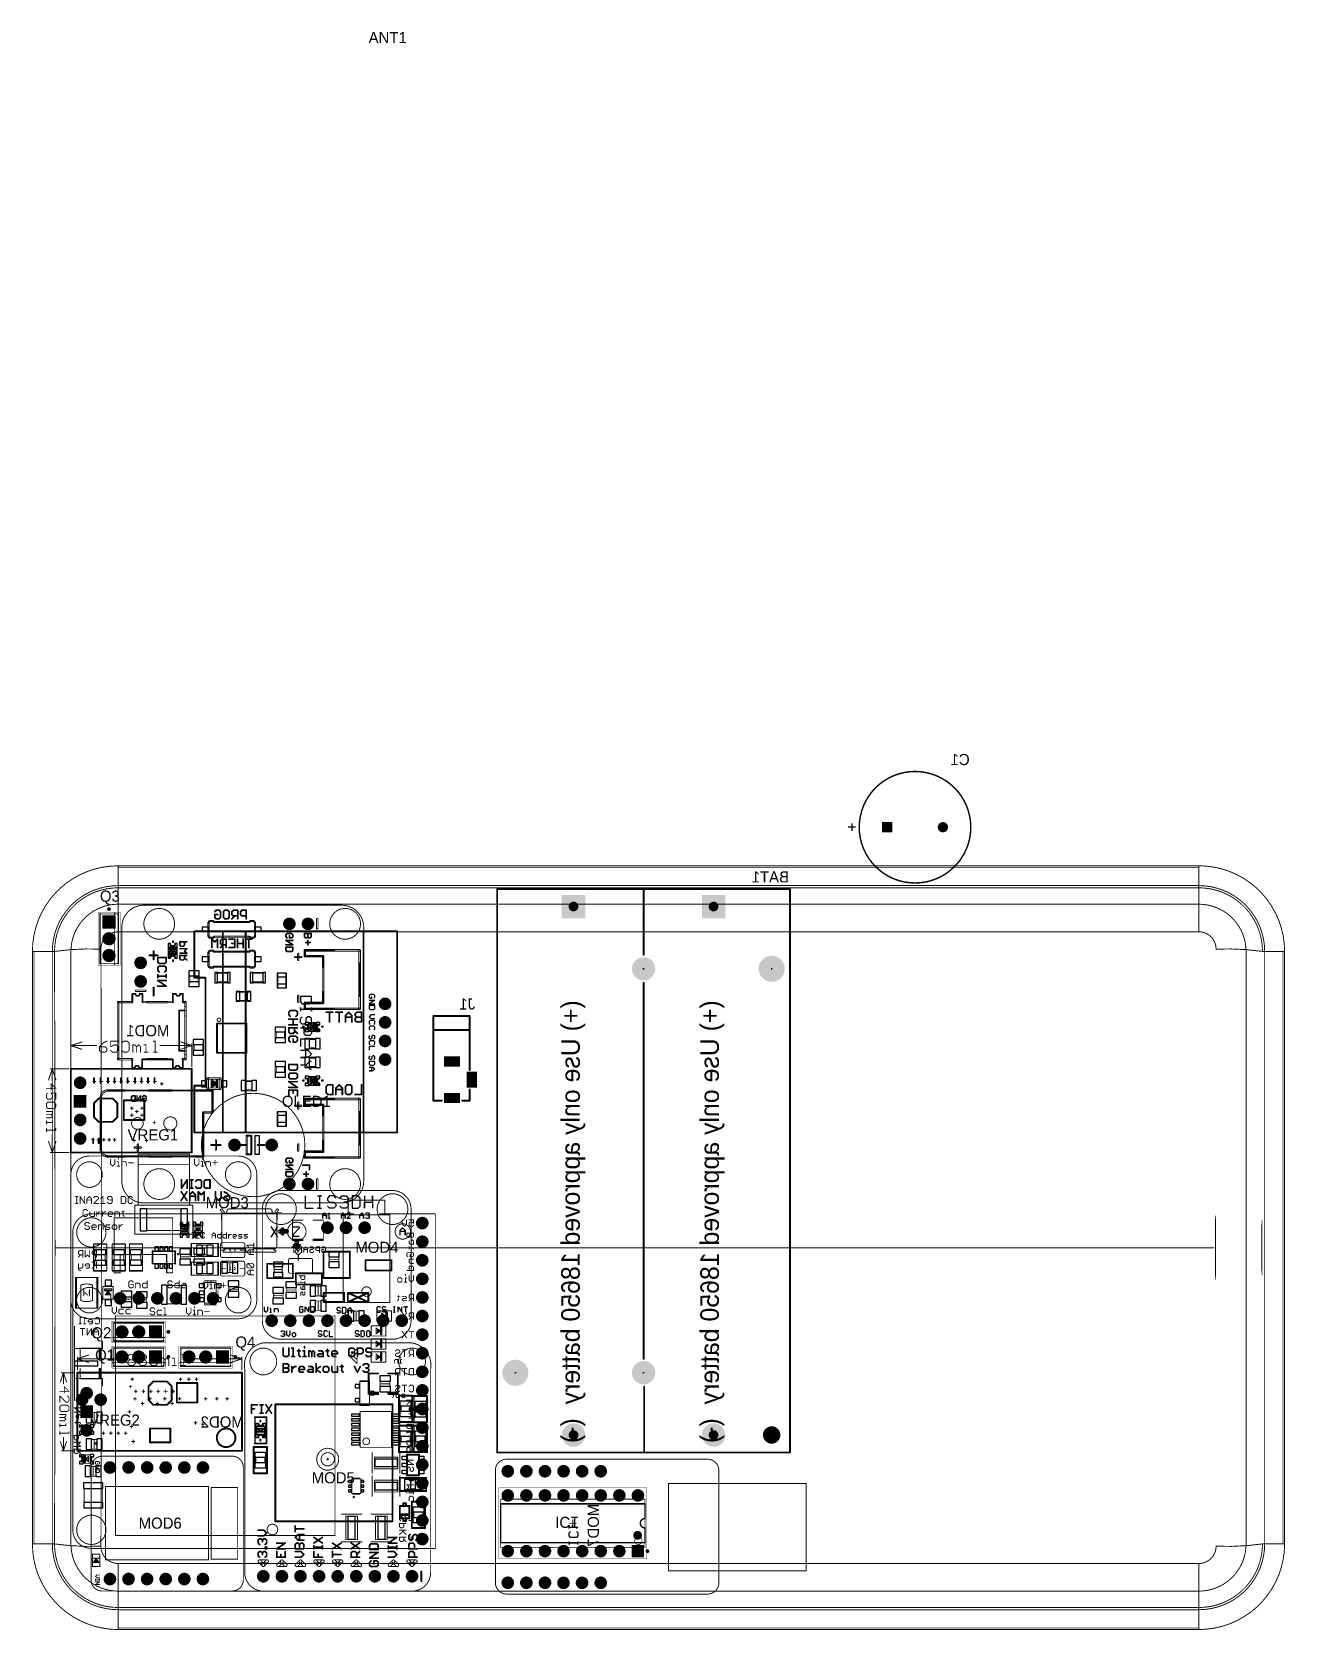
# Model space of a CAD drawing. Header units: millimetres. Extents: x 14 to 185, y 20 to 238.
import ezdxf

# ---------------------------------------------------------------- set-up
doc = ezdxf.new("R2010")
doc.units = ezdxf.units.MM
for name, color, linetype in [('BottomLayer', 5, 'Continuous'), ('BottomOverlay', 54, 'Continuous'), ('BottomSolder', 6, 'Continuous'), ('Mechanical1', 6, 'Continuous'), ('Mechanical13', 56, 'Continuous'), ('Mechanical14', 56, 'Continuous'), ('Mechanical15', 56, 'Continuous'), ('Mechanical16', 56, 'Continuous'), ('Mechanical2', 216, 'Continuous'), ('Mechanical9', 56, 'Continuous'), ('MultiLayer', 9, 'Continuous'), ('PadHoleLayer', 156, 'Continuous'), ('TopLayer', 1, 'Continuous'), ('TopOverlay', 2, 'Continuous'), ('TopSolder', 216, 'Continuous')]:
    doc.layers.add(name, color=color, linetype=linetype)

msp = doc.modelspace()

# ---------------------------------------------------------------- texts
at = {"layer": 'BottomOverlay', "text_generation_flag": 2}
for s, p in [('C1', (141.71, 138.28)), ('BAT1', (117.02, 122.24)), ('J1', (74.14, 104.88)), ('MOD1', (32.38, 101.22)), ('MOD2', (42.54, 47.75))]:
    msp.add_text(s, height=1.524, dxfattribs=at).set_placement(p)
for s, rotation, p in [('MOD7', 90, (91.06, 37.34)), ('IC1', 180, (85.09, 35.56))]:
    msp.add_text(s, height=1.524, rotation=rotation, dxfattribs=at).set_placement(p)
at = {"layer": 'TopOverlay'}
for s, p in [('ANT1', (59.6, 236.94)), ('Q3', (22.89, 119.61)), ('OLED1', (47.75, 91.57)), ('VREG1', (26.67, 86.99)), ('MOD3', (37.34, 77.72)), ('MOD4', (57.78, 71.63)), ('Q2', (21.72, 59.94)), ('Q4', (41.4, 58.67)), ('Q1', (22.23, 56.9)), ('VREG2', (21.43, 48.01)), ('MOD5', (51.82, 40.13)), ('MOD6', (28.18, 33.93))]:
    msp.add_text(s, height=1.524, dxfattribs=at).set_placement(p)

# ---------------------------------------------------------------- blocks, each defined once
blk = doc.blocks.new('REDBEAR_DAPLINK_1_5_B_1')
at = {"layer": 'BottomLayer', "const_width": 0.762}
for points in [[(-0.38, 0, 1), (0.38, 0, 1)], [(14.86, 0, 1), (15.62, 0, 1)], [(-0.38, -2.54, 1), (0.38, -2.54, 1)], [(14.86, -2.54, 1), (15.62, -2.54, 1)], [(-0.38, -5.08, 1), (0.38, -5.08, 1)], [(14.86, -5.08, 1), (15.62, -5.08, 1)], [(-0.39, -7.61, 1), (0.37, -7.61, 1)], [(14.86, -7.62, 1), (15.62, -7.62, 1)], [(-0.39, -10.15, 1), (0.37, -10.15, 1)], [(14.86, -10.16, 1), (15.62, -10.16, 1)], [(-0.38, -12.7, 1), (0.38, -12.7, 1)], [(14.86, -12.7, 1), (15.62, -12.7, 1)]]:
    blk.add_lwpolyline(points, format="xyb", close=True, dxfattribs=at)
at = {"layer": 'BottomOverlay', "const_width": 0.127}
for points in [[(-1.54, 0.17, -0.414214), (0.03, 1.69)], [(15.45, 1.69, -0.413192), (16.88, 0.15)], [(-0.08, -28.83, -0.414214), (-1.54, -27.24)], [(16.88, -27.35, -0.413702), (15.32, -28.83)]]:
    blk.add_lwpolyline(points, format="xyb", dxfattribs=at)
for points in [[(-1.54, 0.17), (-1.54, -17.51)], [(0.03, 1.69), (15.45, 1.69)], [(16.88, 0.15), (16.88, -17.62)], [(-1.54, -17.51), (-1.54, -27.24)], [(16.88, -17.58), (16.89, -17.58)], [(16.88, -17.58), (16.88, -27.35)], [(1.65, -21.97), (1.65, -28.83)], [(1.65, -21.97), (7.61, -21.97)], [(7.61, -21.97), (13.58, -21.97)], [(13.58, -21.97), (13.58, -28.83)], [(-1.54, -27.24), (-1.54, -27.35)], [(-1.54, -27.24), (-1.54, -27.24)], [(-0.08, -28.83), (15.32, -28.83)], [(1.65, -28.83), (1.65, -40.77)], [(13.58, -28.83), (13.58, -40.77)], [(1.65, -40.77), (13.58, -40.77)]]:
    blk.add_lwpolyline(points, dxfattribs=at)
at = {"layer": 'BottomOverlay', "const_width": 0.0635}
for points in [[(-1.57, 0.17, 1), (-1.51, 0.17, 1)], [(-1.57, 0.17, 1), (-1.51, 0.17, 1)], [(0, 1.69, 1), (0.06, 1.69, 1)], [(0, 1.69, 1), (0.06, 1.69, 1)], [(15.41, 1.69, 1), (15.48, 1.69, 1)], [(15.41, 1.69, 1), (15.48, 1.69, 1)], [(16.85, 0.15, 1), (16.91, 0.15, 1)], [(16.85, 0.15, 1), (16.91, 0.15, 1)], [(-1.57, -17.51, 1), (-1.51, -17.51, 1)], [(-1.57, -17.51, 1), (-1.51, -17.51, 1)], [(16.85, -17.58, 1), (16.91, -17.58, 1)], [(16.85, -17.58, 1), (16.91, -17.58, 1)], [(16.85, -17.62, 1), (16.91, -17.62, 1)], [(16.86, -17.58, 1), (16.92, -17.58, 1)], [(1.61, -21.97, 1), (1.68, -21.97, 1)], [(1.61, -21.97, 1), (1.68, -21.97, 1)], [(7.58, -21.97, 1), (7.65, -21.97, 1)], [(7.58, -21.97, 1), (7.65, -21.97, 1)], [(13.55, -21.97, 1), (13.62, -21.97, 1)], [(13.55, -21.97, 1), (13.62, -21.97, 1)], [(-1.57, -27.24, 1), (-1.51, -27.24, 1)], [(-1.57, -27.24, 1), (-1.51, -27.24, 1)], [(-1.57, -27.24, 1), (-1.51, -27.24, 1)], [(-1.57, -27.24, 1), (-1.51, -27.24, 1)], [(-1.57, -27.24, 1), (-1.51, -27.24, 1)], [(-1.57, -27.35, 1), (-1.51, -27.35, 1)], [(16.85, -27.35, 1), (16.91, -27.35, 1)], [(16.85, -27.35, 1), (16.91, -27.35, 1)], [(-0.11, -28.83, 1), (-0.05, -28.83, 1)], [(-0.11, -28.83, 1), (-0.05, -28.83, 1)], [(1.61, -28.83, 1), (1.68, -28.83, 1)], [(1.61, -28.83, 1), (1.68, -28.83, 1)], [(13.55, -28.83, 1), (13.62, -28.83, 1)], [(13.55, -28.83, 1), (13.62, -28.83, 1)], [(15.29, -28.83, 1), (15.35, -28.83, 1)], [(15.29, -28.83, 1), (15.35, -28.83, 1)], [(1.61, -40.77, 1), (1.68, -40.77, 1)], [(1.61, -40.77, 1), (1.68, -40.77, 1)], [(13.55, -40.77, 1), (13.62, -40.77, 1)], [(13.55, -40.77, 1), (13.62, -40.77, 1)]]:
    blk.add_lwpolyline(points, format="xyb", close=True, dxfattribs=at)
at = {"layer": 'BottomSolder', "const_width": 0.864}
for points in [[(-0.43, 0, 1), (0.43, 0, 1)], [(14.81, 0, 1), (15.67, 0, 1)], [(-0.43, -2.54, 1), (0.43, -2.54, 1)], [(14.81, -2.54, 1), (15.67, -2.54, 1)], [(-0.43, -5.08, 1), (0.43, -5.08, 1)], [(14.81, -5.08, 1), (15.67, -5.08, 1)], [(-0.44, -7.61, 1), (0.42, -7.61, 1)], [(14.81, -7.62, 1), (15.67, -7.62, 1)], [(-0.44, -10.15, 1), (0.42, -10.15, 1)], [(14.81, -10.16, 1), (15.67, -10.16, 1)], [(-0.43, -12.7, 1), (0.43, -12.7, 1)], [(14.81, -12.7, 1), (15.67, -12.7, 1)]]:
    blk.add_lwpolyline(points, format="xyb", close=True, dxfattribs=at)
at = {"layer": 'MultiLayer', "const_width": 0.762}
for points in [[(-0.38, 0, 1), (0.38, 0, 1)], [(14.86, 0, 1), (15.62, 0, 1)], [(-0.38, -2.54, 1), (0.38, -2.54, 1)], [(14.86, -2.54, 1), (15.62, -2.54, 1)], [(-0.38, -5.08, 1), (0.38, -5.08, 1)], [(14.86, -5.08, 1), (15.62, -5.08, 1)], [(-0.39, -7.61, 1), (0.37, -7.61, 1)], [(14.86, -7.62, 1), (15.62, -7.62, 1)], [(-0.39, -10.15, 1), (0.37, -10.15, 1)], [(14.86, -10.16, 1), (15.62, -10.16, 1)], [(-0.38, -12.7, 1), (0.38, -12.7, 1)], [(14.86, -12.7, 1), (15.62, -12.7, 1)]]:
    blk.add_lwpolyline(points, format="xyb", close=True, dxfattribs=at)
at = {"layer": 'PadHoleLayer', "const_width": 0.483}
for points in [[(-0.24, 0, 1), (0.24, 0, 1)], [(15, 0, 1), (15.48, 0, 1)], [(-0.24, -2.54, 1), (0.24, -2.54, 1)], [(15, -2.54, 1), (15.48, -2.54, 1)], [(-0.24, -5.08, 1), (0.24, -5.08, 1)], [(15, -5.08, 1), (15.48, -5.08, 1)], [(-0.25, -7.61, 1), (0.23, -7.61, 1)], [(15, -7.62, 1), (15.48, -7.62, 1)], [(-0.25, -10.15, 1), (0.23, -10.15, 1)], [(15, -10.16, 1), (15.48, -10.16, 1)], [(-0.24, -12.7, 1), (0.24, -12.7, 1)], [(15, -12.7, 1), (15.48, -12.7, 1)]]:
    blk.add_lwpolyline(points, format="xyb", close=True, dxfattribs=at)
at = {"layer": 'TopLayer', "const_width": 0.762}
for points in [[(-0.38, 0, 1), (0.38, 0, 1)], [(14.86, 0, 1), (15.62, 0, 1)], [(-0.38, -2.54, 1), (0.38, -2.54, 1)], [(14.86, -2.54, 1), (15.62, -2.54, 1)], [(-0.38, -5.08, 1), (0.38, -5.08, 1)], [(14.86, -5.08, 1), (15.62, -5.08, 1)], [(-0.39, -7.61, 1), (0.37, -7.61, 1)], [(14.86, -7.62, 1), (15.62, -7.62, 1)], [(-0.39, -10.15, 1), (0.37, -10.15, 1)], [(14.86, -10.16, 1), (15.62, -10.16, 1)], [(-0.38, -12.7, 1), (0.38, -12.7, 1)], [(14.86, -12.7, 1), (15.62, -12.7, 1)]]:
    blk.add_lwpolyline(points, format="xyb", close=True, dxfattribs=at)
at = {"layer": 'TopSolder', "const_width": 0.864}
for points in [[(-0.43, 0, 1), (0.43, 0, 1)], [(14.81, 0, 1), (15.67, 0, 1)], [(-0.43, -2.54, 1), (0.43, -2.54, 1)], [(14.81, -2.54, 1), (15.67, -2.54, 1)], [(-0.43, -5.08, 1), (0.43, -5.08, 1)], [(14.81, -5.08, 1), (15.67, -5.08, 1)], [(-0.44, -7.61, 1), (0.42, -7.61, 1)], [(14.81, -7.62, 1), (15.67, -7.62, 1)], [(-0.44, -10.15, 1), (0.42, -10.15, 1)], [(14.81, -10.16, 1), (15.67, -10.16, 1)], [(-0.43, -12.7, 1), (0.43, -12.7, 1)], [(14.81, -12.7, 1), (15.67, -12.7, 1)]]:
    blk.add_lwpolyline(points, format="xyb", close=True, dxfattribs=at)
blk = doc.blocks.new('REDBEAR_NANO_V2_2')
at = {"layer": 'BottomLayer', "const_width": 0.762}
for points in [[(-0.37, 12.69, 1), (0.39, 12.69, 1)], [(14.87, 12.69, 1), (15.63, 12.69, 1)], [(-0.37, 10.15, 1), (0.39, 10.15, 1)], [(14.87, 10.15, 1), (15.63, 10.15, 1)], [(-0.37, 7.61, 1), (0.39, 7.61, 1)], [(14.87, 7.61, 1), (15.63, 7.61, 1)], [(-0.38, 5.08, 1), (0.38, 5.08, 1)], [(14.87, 5.07, 1), (15.63, 5.07, 1)], [(-0.38, 2.54, 1), (0.38, 2.54, 1)], [(14.87, 2.53, 1), (15.63, 2.53, 1)], [(-0.37, -0.01, 1), (0.39, -0.01, 1)], [(14.87, -0.01, 1), (15.63, -0.01, 1)]]:
    blk.add_lwpolyline(points, format="xyb", close=True, dxfattribs=at)
at = {"layer": 'BottomSolder', "const_width": 0.864}
for points in [[(-0.42, 12.69, 1), (0.44, 12.69, 1)], [(14.82, 12.69, 1), (15.68, 12.69, 1)], [(-0.42, 10.15, 1), (0.44, 10.15, 1)], [(14.82, 10.15, 1), (15.68, 10.15, 1)], [(-0.42, 7.61, 1), (0.44, 7.61, 1)], [(14.82, 7.61, 1), (15.68, 7.61, 1)], [(-0.43, 5.08, 1), (0.43, 5.08, 1)], [(14.82, 5.07, 1), (15.68, 5.07, 1)], [(-0.43, 2.54, 1), (0.43, 2.54, 1)], [(14.82, 2.53, 1), (15.68, 2.53, 1)], [(-0.42, -0.01, 1), (0.44, -0.01, 1)], [(14.82, -0.01, 1), (15.68, -0.01, 1)]]:
    blk.add_lwpolyline(points, format="xyb", close=True, dxfattribs=at)
at = {"layer": 'MultiLayer', "const_width": 0.762}
for points in [[(-0.37, 12.69, 1), (0.39, 12.69, 1)], [(14.87, 12.69, 1), (15.63, 12.69, 1)], [(-0.37, 10.15, 1), (0.39, 10.15, 1)], [(14.87, 10.15, 1), (15.63, 10.15, 1)], [(-0.37, 7.61, 1), (0.39, 7.61, 1)], [(14.87, 7.61, 1), (15.63, 7.61, 1)], [(-0.38, 5.08, 1), (0.38, 5.08, 1)], [(14.87, 5.07, 1), (15.63, 5.07, 1)], [(-0.38, 2.54, 1), (0.38, 2.54, 1)], [(14.87, 2.53, 1), (15.63, 2.53, 1)], [(-0.37, -0.01, 1), (0.39, -0.01, 1)], [(14.87, -0.01, 1), (15.63, -0.01, 1)]]:
    blk.add_lwpolyline(points, format="xyb", close=True, dxfattribs=at)
at = {"layer": 'PadHoleLayer', "const_width": 0.483}
for points in [[(-0.23, 12.69, 1), (0.25, 12.69, 1)], [(15.01, 12.69, 1), (15.49, 12.69, 1)], [(-0.23, 10.15, 1), (0.25, 10.15, 1)], [(15.01, 10.15, 1), (15.49, 10.15, 1)], [(-0.23, 7.61, 1), (0.25, 7.61, 1)], [(15.01, 7.61, 1), (15.49, 7.61, 1)], [(-0.24, 5.08, 1), (0.24, 5.08, 1)], [(15.01, 5.07, 1), (15.49, 5.07, 1)], [(-0.24, 2.54, 1), (0.24, 2.54, 1)], [(15.01, 2.53, 1), (15.49, 2.53, 1)], [(-0.23, -0.01, 1), (0.25, -0.01, 1)], [(15.01, -0.01, 1), (15.49, -0.01, 1)]]:
    blk.add_lwpolyline(points, format="xyb", close=True, dxfattribs=at)
at = {"layer": 'TopLayer', "const_width": 0.762}
for points in [[(-0.37, 12.69, 1), (0.39, 12.69, 1)], [(14.87, 12.69, 1), (15.63, 12.69, 1)], [(-0.37, 10.15, 1), (0.39, 10.15, 1)], [(14.87, 10.15, 1), (15.63, 10.15, 1)], [(-0.37, 7.61, 1), (0.39, 7.61, 1)], [(14.87, 7.61, 1), (15.63, 7.61, 1)], [(-0.38, 5.08, 1), (0.38, 5.08, 1)], [(14.87, 5.07, 1), (15.63, 5.07, 1)], [(-0.38, 2.54, 1), (0.38, 2.54, 1)], [(14.87, 2.53, 1), (15.63, 2.53, 1)], [(-0.37, -0.01, 1), (0.39, -0.01, 1)], [(14.87, -0.01, 1), (15.63, -0.01, 1)]]:
    blk.add_lwpolyline(points, format="xyb", close=True, dxfattribs=at)
at = {"layer": 'TopOverlay', "const_width": 0.127}
for points in [[(-1.54, 16.62, -0.414214), (-0.08, 18.21)], [(15.32, 18.21, -0.413702), (16.88, 16.73)], [(0.03, -2.58, -0.414214), (-1.54, -1.05)], [(16.88, -1.04, -0.413192), (15.45, -2.58)]]:
    blk.add_lwpolyline(points, format="xyb", dxfattribs=at)
for points in [[(15.32, 18.21), (-0.08, 18.21)], [(12.53, 17.44), (2.73, 17.44)], [(2.73, 13.83), (2.73, 17.44)], [(12.53, 13.83), (12.53, 17.44)], [(-1.54, -1.05), (-1.54, 16.62)], [(16.88, -1.04), (16.88, 16.73)], [(2.62, 0.65), (2.62, 13.46)], [(2.73, 13.46), (2.62, 13.46)], [(12.53, 13.83), (2.73, 13.83)], [(12.53, 13.46), (2.73, 13.46)], [(12.63, 13.46), (12.53, 13.46)], [(12.63, 0.55), (12.63, 13.46)], [(2.62, -0.62), (2.62, 0.65)], [(12.63, -0.58), (12.63, 0.55)], [(12.63, -0.62), (12.63, -0.02)], [(-0.8, -1.54), (-0.71, -1.45)], [(-0.8, -1.91), (-0.8, -1.54)], [(-0.71, -2), (-0.8, -1.91)], [(-0.53, -1.45), (-0.71, -1.45)], [(-0.53, -2), (-0.71, -2)], [(-0.43, -1.73), (-0.62, -1.73)], [(-0.43, -1.54), (-0.53, -1.45)], [(-0.53, -2), (-0.43, -1.91)], [(-0.43, -1.91), (-0.43, -1.73)], [(0.13, -2), (-0.24, -1.45)], [(-0.24, -2), (-0.24, -1.45)], [(0.13, -2), (0.13, -1.45)], [(0.6, -1.45), (0.32, -1.45)], [(0.32, -2), (0.32, -1.45)], [(0.6, -2), (0.32, -2)], [(0.69, -1.54), (0.6, -1.45)], [(0.6, -2), (0.69, -1.91)], [(0.69, -1.91), (0.69, -1.54)], [(12.63, -0.62), (2.62, -0.62)], [(13.55, -1.4), (11.85, -1.4)], [(11.85, -2.4), (11.85, -1.4)], [(12.4, -2.3), (12.4, -1.5)], [(12.4, -1.9), (13, -1.5)], [(13, -1.9), (12.4, -1.9)], [(13, -2.3), (12.4, -1.9)], [(13, -1.77), (12.59, -1.77)], [(13, -2.03), (12.59, -2.03)], [(13, -1.65), (12.79, -1.65)], [(13, -2.15), (12.79, -2.15)], [(13, -1.52), (12.98, -1.52)], [(13, -2.3), (13, -1.5)], [(13, -2.3), (13, -1.5)], [(13.55, -2.4), (13.55, -1.4)], [(14.7, -1.8), (14.7, -1.43)], [(14.88, -1.98), (14.7, -1.8)], [(14.88, -1.98), (15.07, -1.8)], [(15.07, -1.8), (15.07, -1.43)], [(15.44, -1.43), (15.26, -1.43)], [(15.44, -1.98), (15.26, -1.98)], [(15.35, -1.98), (15.35, -1.43)], [(16, -1.98), (15.63, -1.43)], [(15.63, -1.98), (15.63, -1.43)], [(16, -1.98), (16, -1.43)], [(15.45, -2.58), (0.03, -2.58)], [(13.55, -2.4), (11.85, -2.4)], [(13, -2.28), (12.98, -2.28)]]:
    blk.add_lwpolyline(points, dxfattribs=at)
at = {"layer": 'TopOverlay', "const_width": 0.0635}
for points in [[(-0.11, 18.21, 1), (-0.05, 18.21, 1)], [(-0.11, 18.21, 1), (-0.05, 18.21, 1)], [(2.7, 17.44, 1), (2.76, 17.44, 1)], [(2.7, 17.44, 1), (2.76, 17.44, 1)], [(12.5, 17.44, 1), (12.56, 17.44, 1)], [(12.5, 17.44, 1), (12.56, 17.44, 1)], [(15.29, 18.21, 1), (15.35, 18.21, 1)], [(15.29, 18.21, 1), (15.35, 18.21, 1)], [(-1.57, 16.62, 1), (-1.51, 16.62, 1)], [(-1.57, 16.62, 1), (-1.51, 16.62, 1)], [(16.85, 16.73, 1), (16.91, 16.73, 1)], [(16.85, 16.73, 1), (16.91, 16.73, 1)], [(2.59, 13.46, 1), (2.65, 13.46, 1)], [(2.59, 13.46, 1), (2.65, 13.46, 1)], [(2.7, 13.83, 1), (2.76, 13.83, 1)], [(2.7, 13.83, 1), (2.76, 13.83, 1)], [(2.7, 13.46, 1), (2.76, 13.46, 1)], [(2.7, 13.46, 1), (2.76, 13.46, 1)], [(12.5, 13.83, 1), (12.56, 13.83, 1)], [(12.5, 13.83, 1), (12.56, 13.83, 1)], [(12.5, 13.46, 1), (12.56, 13.46, 1)], [(12.5, 13.46, 1), (12.56, 13.46, 1)], [(12.6, 13.46, 1), (12.66, 13.46, 1)], [(12.6, 13.46, 1), (12.66, 13.46, 1)], [(2.59, 0.65, 1), (2.65, 0.65, 1)], [(2.59, 0.65, 1), (2.65, 0.65, 1)], [(12.6, 0.55, 1), (12.66, 0.55, 1)], [(12.6, 0.55, 1), (12.66, 0.55, 1)], [(12.6, -0.02, 1), (12.66, -0.02, 1)], [(-1.57, -1.05, 1), (-1.51, -1.05, 1)], [(-1.57, -1.05, 1), (-1.51, -1.05, 1)], [(-0.84, -1.54, 1), (-0.77, -1.54, 1)], [(-0.84, -1.54, 1), (-0.77, -1.54, 1)], [(-0.84, -1.91, 1), (-0.77, -1.91, 1)], [(-0.84, -1.91, 1), (-0.77, -1.91, 1)], [(-0.74, -1.45, 1), (-0.68, -1.45, 1)], [(-0.74, -1.45, 1), (-0.68, -1.45, 1)], [(-0.74, -2, 1), (-0.68, -2, 1)], [(-0.74, -2, 1), (-0.68, -2, 1)], [(-0.65, -1.73, 1), (-0.59, -1.73, 1)], [(-0.56, -1.45, 1), (-0.49, -1.45, 1)], [(-0.56, -1.45, 1), (-0.49, -1.45, 1)], [(-0.56, -2, 1), (-0.49, -2, 1)], [(-0.56, -2, 1), (-0.49, -2, 1)], [(-0.46, -1.54, 1), (-0.4, -1.54, 1)], [(-0.46, -1.73, 1), (-0.4, -1.73, 1)], [(-0.46, -1.73, 1), (-0.4, -1.73, 1)], [(-0.46, -1.91, 1), (-0.4, -1.91, 1)], [(-0.46, -1.91, 1), (-0.4, -1.91, 1)], [(-0.28, -1.45, 1), (-0.21, -1.45, 1)], [(-0.28, -1.45, 1), (-0.21, -1.45, 1)], [(-0.28, -2, 1), (-0.21, -2, 1)], [(0.1, -1.45, 1), (0.16, -1.45, 1)], [(0.1, -2, 1), (0.16, -2, 1)], [(0.1, -2, 1), (0.16, -2, 1)], [(0.29, -1.45, 1), (0.35, -1.45, 1)], [(0.29, -1.45, 1), (0.35, -1.45, 1)], [(0.29, -2, 1), (0.35, -2, 1)], [(0.29, -2, 1), (0.35, -2, 1)], [(0.57, -1.45, 1), (0.63, -1.45, 1)], [(0.57, -1.45, 1), (0.63, -1.45, 1)], [(0.57, -2, 1), (0.63, -2, 1)], [(0.57, -2, 1), (0.63, -2, 1)], [(0.66, -1.54, 1), (0.72, -1.54, 1)], [(0.66, -1.54, 1), (0.72, -1.54, 1)], [(0.66, -1.91, 1), (0.72, -1.91, 1)], [(0.66, -1.91, 1), (0.72, -1.91, 1)], [(2.59, -0.62, 1), (2.65, -0.62, 1)], [(2.59, -0.62, 1), (2.65, -0.62, 1)], [(11.82, -1.4, 1), (11.89, -1.4, 1)], [(11.82, -1.4, 1), (11.89, -1.4, 1)], [(12.37, -1.5, 1), (12.44, -1.5, 1)], [(12.37, -1.9, 1), (12.44, -1.9, 1)], [(12.37, -1.9, 1), (12.44, -1.9, 1)], [(12.37, -1.9, 1), (12.44, -1.9, 1)], [(12.56, -1.77, 1), (12.63, -1.77, 1)], [(12.56, -2.03, 1), (12.63, -2.03, 1)], [(12.6, -0.58, 1), (12.66, -0.58, 1)], [(12.6, -0.62, 1), (12.66, -0.62, 1)], [(12.6, -0.62, 1), (12.66, -0.62, 1)], [(12.75, -1.65, 1), (12.82, -1.65, 1)], [(12.75, -2.15, 1), (12.82, -2.15, 1)], [(12.94, -1.52, 1), (13.01, -1.52, 1)], [(12.97, -1.5, 1), (13.04, -1.5, 1)], [(12.97, -1.5, 1), (13.04, -1.5, 1)], [(12.97, -1.5, 1), (13.04, -1.5, 1)], [(12.97, -1.52, 1), (13.04, -1.52, 1)], [(12.97, -1.65, 1), (13.04, -1.65, 1)], [(12.97, -1.77, 1), (13.04, -1.77, 1)], [(12.97, -1.9, 1), (13.04, -1.9, 1)], [(12.97, -2.03, 1), (13.04, -2.03, 1)], [(12.97, -2.15, 1), (13.04, -2.15, 1)], [(13.52, -1.4, 1), (13.59, -1.4, 1)], [(13.52, -1.4, 1), (13.59, -1.4, 1)], [(14.66, -1.43, 1), (14.73, -1.43, 1)], [(14.66, -1.8, 1), (14.73, -1.8, 1)], [(14.66, -1.8, 1), (14.73, -1.8, 1)], [(14.85, -1.98, 1), (14.91, -1.98, 1)], [(14.85, -1.98, 1), (14.91, -1.98, 1)], [(15.04, -1.43, 1), (15.1, -1.43, 1)], [(15.04, -1.8, 1), (15.1, -1.8, 1)], [(15.04, -1.8, 1), (15.1, -1.8, 1)], [(15.22, -1.43, 1), (15.29, -1.43, 1)], [(15.22, -1.98, 1), (15.29, -1.98, 1)], [(15.32, -1.43, 1), (15.38, -1.43, 1)], [(15.32, -1.98, 1), (15.38, -1.98, 1)], [(15.41, -1.43, 1), (15.47, -1.43, 1)], [(15.41, -1.98, 1), (15.47, -1.98, 1)], [(15.6, -1.43, 1), (15.66, -1.43, 1)], [(15.6, -1.43, 1), (15.66, -1.43, 1)], [(15.6, -1.98, 1), (15.66, -1.98, 1)], [(15.97, -1.43, 1), (16.04, -1.43, 1)], [(15.97, -1.98, 1), (16.04, -1.98, 1)], [(15.97, -1.98, 1), (16.04, -1.98, 1)], [(16.85, -1.04, 1), (16.91, -1.04, 1)], [(16.85, -1.04, 1), (16.91, -1.04, 1)], [(0, -2.58, 1), (0.06, -2.58, 1)], [(0, -2.58, 1), (0.06, -2.58, 1)], [(11.82, -2.4, 1), (11.89, -2.4, 1)], [(11.82, -2.4, 1), (11.89, -2.4, 1)], [(12.37, -2.3, 1), (12.44, -2.3, 1)], [(12.94, -2.28, 1), (13.01, -2.28, 1)], [(12.97, -2.28, 1), (13.04, -2.28, 1)], [(12.97, -2.3, 1), (13.04, -2.3, 1)], [(12.97, -2.3, 1), (13.04, -2.3, 1)], [(12.97, -2.3, 1), (13.04, -2.3, 1)], [(13.52, -2.4, 1), (13.59, -2.4, 1)], [(13.52, -2.4, 1), (13.59, -2.4, 1)], [(15.41, -2.58, 1), (15.48, -2.58, 1)], [(15.41, -2.58, 1), (15.48, -2.58, 1)]]:
    blk.add_lwpolyline(points, format="xyb", close=True, dxfattribs=at)
at = {"layer": 'TopSolder', "const_width": 0.864}
for points in [[(-0.42, 12.69, 1), (0.44, 12.69, 1)], [(14.82, 12.69, 1), (15.68, 12.69, 1)], [(-0.42, 10.15, 1), (0.44, 10.15, 1)], [(14.82, 10.15, 1), (15.68, 10.15, 1)], [(-0.42, 7.61, 1), (0.44, 7.61, 1)], [(14.82, 7.61, 1), (15.68, 7.61, 1)], [(-0.43, 5.08, 1), (0.43, 5.08, 1)], [(14.82, 5.07, 1), (15.68, 5.07, 1)], [(-0.43, 2.54, 1), (0.43, 2.54, 1)], [(14.82, 2.53, 1), (15.68, 2.53, 1)], [(-0.42, -0.01, 1), (0.44, -0.01, 1)], [(14.82, -0.01, 1), (15.68, -0.01, 1)]]:
    blk.add_lwpolyline(points, format="xyb", close=True, dxfattribs=at)
blk = doc.blocks.new('ACROBOTIC_DIS_00003_3')
at = {"layer": 'BottomLayer', "const_width": 0.762}
for points in [[(-0.38, 0, 1), (0.38, 0, 1)], [(2.16, 0, 1), (2.92, 0, 1)], [(4.7, 0, 1), (5.46, 0, 1)], [(7.24, 0, 1), (8, 0, 1)]]:
    blk.add_lwpolyline(points, format="xyb", close=True, dxfattribs=at)
at = {"layer": 'BottomSolder', "const_width": 0.864}
for points in [[(-0.43, 0, 1), (0.43, 0, 1)], [(2.11, 0, 1), (2.97, 0, 1)], [(4.65, 0, 1), (5.51, 0, 1)], [(7.19, 0, 1), (8.05, 0, 1)]]:
    blk.add_lwpolyline(points, format="xyb", close=True, dxfattribs=at)
at = {"layer": 'MultiLayer', "const_width": 0.762}
for points in [[(-0.38, 0, 1), (0.38, 0, 1)], [(2.16, 0, 1), (2.92, 0, 1)], [(4.7, 0, 1), (5.46, 0, 1)], [(7.24, 0, 1), (8, 0, 1)]]:
    blk.add_lwpolyline(points, format="xyb", close=True, dxfattribs=at)
at = {"layer": 'PadHoleLayer', "const_width": 0.483}
for points in [[(-0.24, 0, 1), (0.24, 0, 1)], [(2.3, 0, 1), (2.78, 0, 1)], [(4.84, 0, 1), (5.32, 0, 1)], [(7.38, 0, 1), (7.86, 0, 1)]]:
    blk.add_lwpolyline(points, format="xyb", close=True, dxfattribs=at)
at = {"layer": 'TopLayer', "const_width": 0.762}
for points in [[(-0.38, 0, 1), (0.38, 0, 1)], [(2.16, 0, 1), (2.92, 0, 1)], [(4.7, 0, 1), (5.46, 0, 1)], [(7.24, 0, 1), (8, 0, 1)]]:
    blk.add_lwpolyline(points, format="xyb", close=True, dxfattribs=at)
at = {"layer": 'TopOverlay'}
for p, q in [((-1.14, -1.42), (-1.27, -1.55)), ((-1.27, -1.55), (-1.27, -2.06)), ((-1.27, -2.06), (-1.14, -2.18)), ((-0.89, -1.42), (-1.14, -1.42)), ((-0.76, -1.8), (-1.02, -1.8)), ((-0.76, -1.55), (-0.89, -1.42)), ((-0.89, -2.18), (-0.76, -2.06)), ((-0.76, -2.06), (-0.76, -1.8)), ((-0.51, -2.18), (-0.51, -1.42)), ((-0.51, -1.42), (0, -2.18)), ((0, -2.18), (0, -1.42)), ((0.25, -1.42), (0.25, -2.18)), ((0.63, -1.42), (0.25, -1.42)), ((0.76, -1.55), (0.63, -1.42)), ((0.63, -2.18), (0.76, -2.06)), ((0.76, -2.06), (0.76, -1.55)), ((1.52, -1.42), (1.52, -1.93)), ((1.52, -1.93), (1.78, -2.18)), ((1.78, -2.18), (2.03, -1.93)), ((2.03, -1.93), (2.03, -1.42)), ((2.41, -1.42), (2.29, -1.55)), ((2.29, -1.55), (2.29, -2.06)), ((2.29, -2.06), (2.41, -2.18)), ((2.67, -1.42), (2.41, -1.42)), ((2.79, -1.55), (2.67, -1.42)), ((2.67, -2.18), (2.79, -2.06)), ((3.17, -1.42), (3.05, -1.55)), ((3.05, -1.55), (3.05, -2.06)), ((3.05, -2.06), (3.17, -2.18)), ((3.43, -1.42), (3.17, -1.42)), ((3.56, -1.55), (3.43, -1.42)), ((3.43, -2.18), (3.56, -2.06)), ((4.44, -1.42), (4.32, -1.55)), ((4.32, -1.55), (4.32, -1.68)), ((4.32, -1.68), (4.44, -1.8)), ((4.44, -2.18), (4.32, -2.06)), ((4.7, -1.42), (4.44, -1.42)), ((4.44, -1.8), (4.7, -1.8)), ((4.83, -1.55), (4.7, -1.42)), ((4.7, -1.8), (4.83, -1.93)), ((4.83, -2.06), (4.7, -2.18)), ((4.83, -1.93), (4.83, -2.06)), ((5.21, -1.42), (5.08, -1.55)), ((5.08, -1.55), (5.08, -2.06)), ((5.08, -2.06), (5.21, -2.18)), ((5.46, -1.42), (5.21, -1.42)), ((5.59, -1.55), (5.46, -1.42)), ((5.46, -2.18), (5.59, -2.06)), ((5.84, -1.42), (5.84, -2.18)), ((7.24, -1.42), (7.11, -1.55)), ((7.11, -1.55), (7.11, -1.68)), ((7.11, -1.68), (7.24, -1.8)), ((7.24, -2.18), (7.11, -2.06)), ((7.49, -1.42), (7.24, -1.42)), ((7.24, -1.8), (7.49, -1.8)), ((7.62, -1.55), (7.49, -1.42)), ((7.49, -1.8), (7.62, -1.93)), ((7.62, -2.06), (7.49, -2.18)), ((7.62, -1.93), (7.62, -2.06)), ((7.87, -1.42), (7.87, -2.18)), ((8.25, -1.42), (7.87, -1.42)), ((8.38, -1.55), (8.25, -1.42)), ((8.25, -2.18), (8.38, -2.06)), ((8.38, -2.06), (8.38, -1.55)), ((8.64, -1.68), (8.89, -1.42)), ((8.64, -2.18), (8.64, -1.68)), ((9.14, -1.8), (8.64, -1.8)), ((8.89, -1.42), (9.14, -1.68)), ((9.14, -1.68), (9.14, -2.18)), ((9.14, -2.18), (9.14, -1.8)), ((-1.14, -2.18), (-0.89, -2.18)), ((0.25, -2.18), (0.63, -2.18)), ((2.41, -2.18), (2.67, -2.18)), ((3.17, -2.18), (3.43, -2.18)), ((4.7, -2.18), (4.44, -2.18)), ((5.21, -2.18), (5.46, -2.18)), ((5.84, -2.18), (6.35, -2.18)), ((7.49, -2.18), (7.24, -2.18)), ((7.87, -2.18), (8.25, -2.18)), ((-1.02, -10.06), (-1.02, -11.58)), ((-0.25, -10.06), (-1.02, -10.06)), ((0, -10.31), (-0.25, -10.06)), ((0, -11.33), (0, -10.31)), ((0.51, -10.06), (1.02, -10.06)), ((1.02, -10.06), (0.76, -10.06)), ((0.76, -10.06), (0.76, -11.58)), ((2.03, -10.06), (1.78, -10.31)), ((1.78, -10.31), (1.78, -10.57)), ((1.78, -10.57), (2.03, -10.82)), ((2.54, -10.06), (2.03, -10.06)), ((2.03, -10.82), (2.54, -10.82)), ((2.79, -10.31), (2.54, -10.06)), ((2.54, -10.82), (2.79, -11.07)), ((3.3, -11.58), (3.3, -10.06)), ((3.3, -10.06), (4.06, -10.06)), ((4.06, -10.06), (4.32, -10.31)), ((4.32, -10.82), (4.06, -11.07)), ((4.32, -10.31), (4.32, -10.82)), ((4.82, -10.06), (4.82, -11.58)), ((6.35, -10.57), (6.86, -10.06)), ((6.35, -11.58), (6.35, -10.57)), ((7.36, -10.82), (6.35, -10.82)), ((6.86, -10.06), (7.36, -10.57)), ((7.36, -10.57), (7.36, -11.58)), ((7.36, -11.58), (7.36, -10.82)), ((7.87, -10.06), (7.87, -10.31)), ((7.87, -10.31), (8.38, -10.82)), ((8.38, -10.82), (8.89, -10.31)), ((8.38, -10.82), (8.38, -11.58)), ((8.89, -10.31), (8.89, -10.06)), ((-1.02, -11.58), (-0.25, -11.58)), ((-0.25, -11.58), (0, -11.33)), ((0.76, -11.58), (0.51, -11.58)), ((0.51, -11.58), (1.02, -11.58)), ((2.03, -11.58), (1.78, -11.33)), ((2.54, -11.58), (2.03, -11.58)), ((2.79, -11.33), (2.54, -11.58)), ((2.79, -11.07), (2.79, -11.33)), ((4.06, -11.07), (3.3, -11.07)), ((4.82, -11.58), (5.84, -11.58))]:
    blk.add_line(p, q, dxfattribs=at)
at = {"layer": 'TopOverlay', "const_width": 0.254}
for points in [[(17.59, 1.64), (-9.91, 1.64)], [(-9.91, -26.06), (-9.91, 1.64)], [(17.59, -26.06), (17.59, 1.64)], [(17.59, -2.96), (-9.91, -2.96)], [(17.59, -5.46), (17.59, -2.96)], [(17.59, -19.06), (-9.91, -19.06)], [(17.59, -22.16), (17.59, -18.86)], [(17.59, -19.16), (17.59, -19.06)], [(17.59, -22.16), (-9.91, -22.16)], [(-9.91, -26.06), (-9.91, -26.06)], [(-3.56, -26.06), (-9.91, -26.06)], [(11.18, -24.54), (-3.56, -24.54)], [(-3.56, -26.06), (-3.56, -24.54)], [(11.18, -26.06), (11.18, -24.54)], [(17.59, -26.06), (11.18, -26.06)]]:
    blk.add_lwpolyline(points, dxfattribs=at)
at = {"layer": 'TopOverlay', "const_width": 0.127}
for points in [[(-9.97, 1.64, 1), (-9.84, 1.64, 1)], [(-9.97, 1.64, 1), (-9.84, 1.64, 1)], [(17.53, 1.64, 1), (17.66, 1.64, 1)], [(17.53, 1.64, 1), (17.66, 1.64, 1)], [(-9.97, -2.96, 1), (-9.84, -2.96, 1)], [(17.53, -2.96, 1), (17.66, -2.96, 1)], [(17.53, -2.96, 1), (17.66, -2.96, 1)], [(17.53, -5.46, 1), (17.66, -5.46, 1)], [(-9.97, -19.06, 1), (-9.84, -19.06, 1)], [(17.53, -18.86, 1), (17.66, -18.86, 1)], [(17.53, -19.06, 1), (17.66, -19.06, 1)], [(17.53, -19.06, 1), (17.66, -19.06, 1)], [(17.53, -19.16, 1), (17.66, -19.16, 1)], [(-9.97, -22.16, 1), (-9.84, -22.16, 1)], [(17.53, -22.16, 1), (17.66, -22.16, 1)], [(17.53, -22.16, 1), (17.66, -22.16, 1)], [(-9.97, -26.06, 1), (-9.84, -26.06, 1)], [(-9.97, -26.06, 1), (-9.84, -26.06, 1)], [(-9.97, -26.06, 1), (-9.84, -26.06, 1)], [(-9.97, -26.06, 1), (-9.84, -26.06, 1)], [(-3.62, -24.54, 1), (-3.49, -24.54, 1)], [(-3.62, -24.54, 1), (-3.49, -24.54, 1)], [(-3.62, -26.06, 1), (-3.49, -26.06, 1)], [(-3.62, -26.06, 1), (-3.49, -26.06, 1)], [(11.11, -24.54, 1), (11.24, -24.54, 1)], [(11.11, -24.54, 1), (11.24, -24.54, 1)], [(11.11, -26.06, 1), (11.24, -26.06, 1)], [(11.11, -26.06, 1), (11.24, -26.06, 1)], [(17.53, -26.06, 1), (17.66, -26.06, 1)], [(17.53, -26.06, 1), (17.66, -26.06, 1)]]:
    blk.add_lwpolyline(points, format="xyb", close=True, dxfattribs=at)
at = {"layer": 'TopSolder', "const_width": 0.864}
for points in [[(-0.43, 0, 1), (0.43, 0, 1)], [(2.11, 0, 1), (2.97, 0, 1)], [(4.65, 0, 1), (5.51, 0, 1)], [(7.19, 0, 1), (8.05, 0, 1)]]:
    blk.add_lwpolyline(points, format="xyb", close=True, dxfattribs=at)
blk = doc.blocks.new('POLOLU_791_4')
at = {"layer": 'BottomLayer', "const_width": 0.762}
for points in [[(-0.38, 0, 1), (0.38, 0, 1)], [(4.7, 0, 1), (5.46, 0, 1)]]:
    blk.add_lwpolyline(points, format="xyb", close=True, dxfattribs=at)
at = {"layer": 'BottomLayer'}
blk.add_solid([(1.78, -0.76), (3.3, -0.76), (1.78, 0.76), (3.3, 0.76)], dxfattribs=at)
at = {"layer": 'BottomSolder', "const_width": 0.864}
for points in [[(-0.43, 0, 1), (0.43, 0, 1)], [(4.65, 0, 1), (5.51, 0, 1)]]:
    blk.add_lwpolyline(points, format="xyb", close=True, dxfattribs=at)
at = {"layer": 'BottomSolder'}
blk.add_solid([(1.68, -0.86), (3.4, -0.86), (1.68, 0.86), (3.4, 0.86)], dxfattribs=at)
at = {"layer": 'Mechanical2', "const_width": 0.127}
for points in [[(-5.21, 19.68), (-4.7, 21.21)], [(-3.17, 21.21), (-4.95, 21.21)], [(-4.7, 13.91), (-4.7, 21.21)], [(-4.19, 19.68), (-4.7, 21.21)], [(7.87, 21.21), (-2.79, 21.21)], [(-2.79, -1.27), (-2.79, 21.21)], [(7.87, -1.27), (7.87, 21.21)], [(0.95, 19.18), (0.57, 19.18)], [(0.95, 17.78), (0.57, 17.78)], [(0.76, 18.99), (0.76, 19.37)], [(0.76, 17.59), (0.76, 17.97)], [(0.95, 16.26), (0.57, 16.26)], [(0.76, 16.07), (0.76, 16.45)], [(4.44, 15.88), (4.06, 15.88)], [(4.25, 15.68), (4.25, 16.07)], [(-3.78, 13.25), (-5.31, 13.25)], [(-5.31, 12.99), (-5.31, 13.25)], [(-3.78, 12.99), (-3.78, 13.5)], [(-3.78, 13.25), (-3.78, 13.5)], [(-1.71, 14.99), (-2.1, 14.99)], [(-1.71, 13.97), (-2.1, 13.97)], [(-1.91, 14.8), (-1.91, 15.18)], [(-1.91, 13.78), (-1.91, 14.16)], [(4.25, 14.86), (3.87, 14.86)], [(4.06, 14.67), (4.06, 15.05)], [(-3.78, 11.98), (-4.8, 11.98)], [(-4.8, 11.72), (-4.8, 11.98)], [(-4.8, 10.96), (-4.55, 11.21)], [(-4.55, 10.71), (-4.8, 10.96)], [(-3.78, 11.21), (-4.55, 11.21)], [(-3.78, 11.72), (-3.78, 12.23)], [(-3.78, 11.98), (-3.78, 12.23)], [(-1.71, 12.83), (-2.1, 12.83)], [(-1.91, 12.64), (-1.91, 13.02)], [(-0.06, 11.81), (-0.44, 11.81)], [(-0.25, 11.62), (-0.25, 12)], [(-0.25, 10.6), (-0.25, 10.99)], [(0.95, 12.7), (0.57, 12.7)], [(0.76, 12.51), (0.76, 12.89)], [(0.76, 10.48), (0.76, 10.86)], [(1.59, 11.68), (1.21, 11.68)], [(1.4, 11.49), (1.4, 11.87)], [(-5.31, 8.67), (-5.31, 9.69)], [(-4.55, 8.67), (-5.31, 8.67)], [(-4.8, 10.45), (-4.55, 10.71)], [(-4.8, 10.2), (-4.8, 10.45)], [(-3.78, 10.2), (-4.8, 10.2)], [(-4.8, 9.44), (-4.55, 9.69)], [(-4.8, 9.18), (-4.8, 9.44)], [(-4.55, 8.67), (-4.8, 9.18)], [(-3.78, 10.71), (-4.55, 10.71)], [(-3.78, 10.71), (-4.55, 10.71)], [(-4.04, 9.69), (-4.55, 9.69)], [(-3.78, 9.44), (-4.04, 9.69)], [(-4.04, 8.67), (-3.78, 8.93)], [(-3.78, 8.93), (-3.78, 9.44)], [(-0.06, 10.79), (-0.44, 10.79)], [(-0.06, 9.78), (-0.44, 9.78)], [(-0.06, 8.76), (-0.44, 8.76)], [(-0.25, 9.59), (-0.25, 9.97)], [(-0.25, 8.57), (-0.25, 8.95)], [(0.95, 10.67), (0.57, 10.67)], [(0.76, 8.45), (0.76, 8.83)], [(1.59, 9.65), (1.21, 9.65)], [(1.4, 9.46), (1.4, 9.84)], [(-5.31, 7.91), (-5.05, 8.17)], [(-5.31, 7.4), (-5.31, 7.91)], [(-5.05, 7.15), (-5.31, 7.4)], [(-5.31, 6.39), (-5.05, 6.64)], [(-4.8, 8.17), (-5.05, 8.17)], [(-4.8, 7.15), (-5.05, 7.15)], [(-4.8, 6.64), (-5.05, 6.64)], [(-4.55, 7.91), (-4.8, 8.17)], [(-4.8, 7.15), (-4.55, 7.4)], [(-4.55, 6.39), (-4.8, 6.64)], [(-4.55, 7.91), (-4.29, 8.17)], [(-4.55, 7.4), (-4.55, 7.91)], [(-4.29, 7.15), (-4.55, 7.4)], [(-4.55, 6.39), (-4.29, 6.64)], [(-4.04, 8.17), (-4.29, 8.17)], [(-4.04, 7.15), (-4.29, 7.15)], [(-4.04, 6.64), (-4.29, 6.64)], [(-3.78, 7.91), (-4.04, 8.17)], [(-4.04, 7.15), (-3.78, 7.4)], [(-3.78, 6.39), (-4.04, 6.64)], [(-3.78, 7.4), (-3.78, 7.91)], [(-0.06, 7.75), (-0.44, 7.75)], [(-0.06, 6.73), (-0.44, 6.73)], [(-0.25, 7.56), (-0.25, 7.94)], [(-0.25, 6.54), (-0.25, 6.92)], [(0.95, 8.64), (0.57, 8.64)], [(0.95, 6.6), (0.57, 6.6)], [(0.76, 6.41), (0.76, 6.79)], [(1.59, 7.62), (1.21, 7.62)], [(1.4, 7.43), (1.4, 7.81)], [(6.6, 6.16), (6.6, 6.54)], [(-5.31, 5.88), (-5.31, 6.39)], [(-5.05, 5.63), (-5.31, 5.88)], [(-4.8, 5.63), (-5.05, 5.63)], [(-4.8, 5.63), (-4.55, 5.88)], [(-4.7, -1.27), (-4.7, 5.22)], [(-4.55, 5.88), (-4.55, 6.39)], [(-4.29, 5.63), (-4.55, 5.88)], [(-4.04, 5.63), (-4.29, 5.63)], [(-4.04, 5.63), (-3.78, 5.88)], [(-3.78, 5.88), (-3.78, 6.39)], [(-1.71, 6.22), (-2.1, 6.22)], [(-1.91, 6.03), (-1.91, 6.41)], [(-0.7, 5.97), (-1.08, 5.97)], [(-0.89, 5.78), (-0.89, 6.16)], [(2.73, 5.84), (2.35, 5.84)], [(2.54, 5.65), (2.54, 6.03)], [(4.76, 6.1), (4.38, 6.1)], [(4.57, 5.91), (4.57, 6.29)], [(5.65, 5.33), (5.27, 5.33)], [(5.65, 4.32), (5.27, 4.32)], [(5.46, 5.14), (5.46, 5.52)], [(5.46, 4.13), (5.46, 4.51)], [(6.79, 6.35), (6.41, 6.35)], [(5.65, 3.3), (5.27, 3.3)], [(5.65, 2.29), (5.27, 2.29)], [(5.46, 3.11), (5.46, 3.49)], [(5.46, 2.1), (5.46, 2.48)], [(-4.7, -1.27), (-5.21, 0.25)], [(-4.7, -1.27), (-4.19, 0.25)], [(0.51, 0), (-0.51, 0)], [(0, -0.51), (0, 0.51)], [(3.05, 0), (2.03, 0)], [(2.54, -0.51), (2.54, 0.51)], [(5.59, 0), (4.57, 0)], [(5.08, -0.51), (5.08, 0.51)], [(7.05, 1.27), (6.67, 1.27)], [(6.86, 1.08), (6.86, 1.46)], [(-3.17, -1.27), (-4.95, -1.27)], [(7.87, -1.27), (-2.79, -1.27)], [(-2.79, -3.43), (-2.79, -1.65)], [(7.87, -3.43), (7.87, -1.65)], [(-2.79, -3.17), (-1.52, -2.75)], [(-1.3, -3.17), (-2.79, -3.17)], [(-1.52, -3.6), (-2.79, -3.17)], [(-0.89, -3.05), (-0.25, -2.41)], [(-0.04, -3.05), (-0.89, -3.05)], [(-0.25, -3.68), (-0.25, -2.41)], [(0.38, -2.62), (0.59, -2.41)], [(0.38, -3.68), (1.23, -2.84)], [(1.23, -3.68), (0.38, -3.68)], [(1.02, -2.41), (0.59, -2.41)], [(1.23, -2.62), (1.02, -2.41)], [(1.23, -2.84), (1.23, -2.62)], [(1.65, -2.62), (1.86, -2.41)], [(1.65, -3.47), (1.65, -2.62)], [(1.86, -3.68), (1.65, -3.47)], [(2.29, -2.41), (1.86, -2.41)], [(2.29, -3.68), (1.86, -3.68)], [(2.5, -2.62), (2.29, -2.41)], [(2.29, -3.68), (2.5, -3.47)], [(2.5, -3.47), (2.5, -2.62)], [(2.92, -3.68), (2.92, -2.84)], [(3.13, -2.84), (2.92, -2.84)], [(3.34, -3.05), (3.13, -2.84)], [(3.34, -3.05), (3.55, -2.84)], [(3.34, -3.68), (3.34, -3.05)], [(3.34, -3.68), (3.34, -3.05)], [(3.77, -3.05), (3.55, -2.84)], [(3.77, -3.68), (3.77, -3.05)], [(4.4, -2.84), (4.19, -2.84)], [(4.61, -3.68), (4.19, -3.68)], [(4.4, -3.68), (4.4, -2.84)], [(4.61, -3.68), (4.4, -3.68)], [(5.46, -2.41), (5.25, -2.41)], [(5.67, -3.68), (5.25, -3.68)], [(5.46, -3.68), (5.46, -2.41)], [(5.67, -3.68), (5.46, -3.68)], [(7.87, -3.17), (6.08, -3.17)], [(7.87, -3.17), (6.6, -2.75)], [(6.6, -3.6), (7.87, -3.17)]]:
    blk.add_lwpolyline(points, dxfattribs=at)
at = {"layer": 'Mechanical2', "const_width": 0.0635}
for points in [[(-5.24, 19.68, 1), (-5.18, 19.68, 1)], [(-4.98, 21.21, 1), (-4.92, 21.21, 1)], [(-4.73, 21.21, 1), (-4.67, 21.21, 1)], [(-4.73, 21.21, 1), (-4.67, 21.21, 1)], [(-4.73, 21.21, 1), (-4.67, 21.21, 1)], [(-4.22, 19.68, 1), (-4.16, 19.68, 1)], [(-3.21, 21.21, 1), (-3.14, 21.21, 1)], [(-2.83, 21.21, 1), (-2.76, 21.21, 1)], [(-2.83, 21.21, 1), (-2.76, 21.21, 1)], [(7.84, 21.21, 1), (7.91, 21.21, 1)], [(7.84, 21.21, 1), (7.91, 21.21, 1)], [(0.54, 19.18, 1), (0.6, 19.18, 1)], [(0.54, 17.78, 1), (0.6, 17.78, 1)], [(0.73, 19.37, 1), (0.79, 19.37, 1)], [(0.73, 18.99, 1), (0.79, 18.99, 1)], [(0.73, 17.97, 1), (0.79, 17.97, 1)], [(0.73, 17.59, 1), (0.79, 17.59, 1)], [(0.92, 19.18, 1), (0.98, 19.18, 1)], [(0.92, 17.78, 1), (0.98, 17.78, 1)], [(0.54, 16.26, 1), (0.6, 16.26, 1)], [(0.73, 16.45, 1), (0.79, 16.45, 1)], [(0.73, 16.07, 1), (0.79, 16.07, 1)], [(0.92, 16.26, 1), (0.98, 16.26, 1)], [(4.03, 15.88, 1), (4.1, 15.88, 1)], [(4.22, 16.07, 1), (4.29, 16.07, 1)], [(4.22, 15.68, 1), (4.29, 15.68, 1)], [(4.41, 15.88, 1), (4.48, 15.88, 1)], [(-5.34, 13.25, 1), (-5.28, 13.25, 1)], [(-5.34, 13.25, 1), (-5.28, 13.25, 1)], [(-4.73, 13.91, 1), (-4.67, 13.91, 1)], [(-3.82, 13.5, 1), (-3.75, 13.5, 1)], [(-3.82, 13.5, 1), (-3.75, 13.5, 1)], [(-3.82, 13.25, 1), (-3.75, 13.25, 1)], [(-3.82, 13.25, 1), (-3.75, 13.25, 1)], [(-2.13, 14.99, 1), (-2.06, 14.99, 1)], [(-2.13, 13.97, 1), (-2.06, 13.97, 1)], [(-1.94, 15.18, 1), (-1.87, 15.18, 1)], [(-1.94, 14.8, 1), (-1.87, 14.8, 1)], [(-1.94, 14.16, 1), (-1.87, 14.16, 1)], [(-1.94, 13.78, 1), (-1.87, 13.78, 1)], [(-1.75, 14.99, 1), (-1.68, 14.99, 1)], [(-1.75, 13.97, 1), (-1.68, 13.97, 1)], [(3.84, 14.86, 1), (3.91, 14.86, 1)], [(4.03, 15.05, 1), (4.1, 15.05, 1)], [(4.03, 14.67, 1), (4.1, 14.67, 1)], [(4.22, 14.86, 1), (4.29, 14.86, 1)], [(-5.34, 12.99, 1), (-5.28, 12.99, 1)], [(-4.83, 11.98, 1), (-4.77, 11.98, 1)], [(-4.83, 11.98, 1), (-4.77, 11.98, 1)], [(-4.83, 11.72, 1), (-4.77, 11.72, 1)], [(-4.83, 10.96, 1), (-4.77, 10.96, 1)], [(-4.83, 10.96, 1), (-4.77, 10.96, 1)], [(-4.58, 11.21, 1), (-4.51, 11.21, 1)], [(-4.58, 11.21, 1), (-4.51, 11.21, 1)], [(-3.82, 12.99, 1), (-3.75, 12.99, 1)], [(-3.82, 12.23, 1), (-3.75, 12.23, 1)], [(-3.82, 12.23, 1), (-3.75, 12.23, 1)], [(-3.82, 11.98, 1), (-3.75, 11.98, 1)], [(-3.82, 11.98, 1), (-3.75, 11.98, 1)], [(-3.82, 11.72, 1), (-3.75, 11.72, 1)], [(-3.82, 11.21, 1), (-3.75, 11.21, 1)], [(-2.13, 12.83, 1), (-2.06, 12.83, 1)], [(-1.94, 13.02, 1), (-1.87, 13.02, 1)], [(-1.94, 12.64, 1), (-1.87, 12.64, 1)], [(-1.75, 12.83, 1), (-1.68, 12.83, 1)], [(-0.48, 11.81, 1), (-0.41, 11.81, 1)], [(-0.29, 12, 1), (-0.22, 12, 1)], [(-0.29, 11.62, 1), (-0.22, 11.62, 1)], [(-0.29, 10.99, 1), (-0.22, 10.99, 1)], [(-0.1, 11.81, 1), (-0.03, 11.81, 1)], [(0.54, 12.7, 1), (0.6, 12.7, 1)], [(0.73, 12.89, 1), (0.79, 12.89, 1)], [(0.73, 12.51, 1), (0.79, 12.51, 1)], [(0.73, 10.86, 1), (0.79, 10.86, 1)], [(0.92, 12.7, 1), (0.98, 12.7, 1)], [(1.17, 11.68, 1), (1.24, 11.68, 1)], [(1.37, 11.87, 1), (1.43, 11.87, 1)], [(1.37, 11.49, 1), (1.43, 11.49, 1)], [(1.56, 11.68, 1), (1.62, 11.68, 1)], [(-5.34, 9.69, 1), (-5.28, 9.69, 1)], [(-5.34, 8.67, 1), (-5.28, 8.67, 1)], [(-5.34, 8.67, 1), (-5.28, 8.67, 1)], [(-4.83, 10.45, 1), (-4.77, 10.45, 1)], [(-4.83, 10.45, 1), (-4.77, 10.45, 1)], [(-4.83, 10.2, 1), (-4.77, 10.2, 1)], [(-4.83, 10.2, 1), (-4.77, 10.2, 1)], [(-4.83, 9.44, 1), (-4.77, 9.44, 1)], [(-4.83, 9.44, 1), (-4.77, 9.44, 1)], [(-4.83, 9.18, 1), (-4.77, 9.18, 1)], [(-4.83, 9.18, 1), (-4.77, 9.18, 1)], [(-4.58, 10.71, 1), (-4.51, 10.71, 1)], [(-4.58, 10.71, 1), (-4.51, 10.71, 1)], [(-4.58, 10.71, 1), (-4.51, 10.71, 1)], [(-4.58, 10.71, 1), (-4.51, 10.71, 1)], [(-4.58, 9.69, 1), (-4.51, 9.69, 1)], [(-4.58, 9.69, 1), (-4.51, 9.69, 1)], [(-4.58, 8.67, 1), (-4.51, 8.67, 1)], [(-4.58, 8.67, 1), (-4.51, 8.67, 1)], [(-4.07, 9.69, 1), (-4.01, 9.69, 1)], [(-4.07, 9.69, 1), (-4.01, 9.69, 1)], [(-4.07, 8.67, 1), (-4.01, 8.67, 1)], [(-3.82, 10.71, 1), (-3.75, 10.71, 1)], [(-3.82, 10.71, 1), (-3.75, 10.71, 1)], [(-3.82, 10.2, 1), (-3.75, 10.2, 1)], [(-3.82, 9.44, 1), (-3.75, 9.44, 1)], [(-3.82, 9.44, 1), (-3.75, 9.44, 1)], [(-3.82, 8.93, 1), (-3.75, 8.93, 1)], [(-3.82, 8.93, 1), (-3.75, 8.93, 1)], [(-0.48, 10.79, 1), (-0.41, 10.79, 1)], [(-0.48, 9.78, 1), (-0.41, 9.78, 1)], [(-0.48, 8.76, 1), (-0.41, 8.76, 1)], [(-0.29, 10.6, 1), (-0.22, 10.6, 1)], [(-0.29, 9.97, 1), (-0.22, 9.97, 1)], [(-0.29, 9.59, 1), (-0.22, 9.59, 1)], [(-0.29, 8.95, 1), (-0.22, 8.95, 1)], [(-0.1, 10.79, 1), (-0.03, 10.79, 1)], [(-0.1, 9.78, 1), (-0.03, 9.78, 1)], [(-0.1, 8.76, 1), (-0.03, 8.76, 1)], [(0.54, 10.67, 1), (0.6, 10.67, 1)], [(0.73, 10.48, 1), (0.79, 10.48, 1)], [(0.73, 8.83, 1), (0.79, 8.83, 1)], [(0.92, 10.67, 1), (0.98, 10.67, 1)], [(1.17, 9.65, 1), (1.24, 9.65, 1)], [(1.37, 9.84, 1), (1.43, 9.84, 1)], [(1.37, 9.46, 1), (1.43, 9.46, 1)], [(1.56, 9.65, 1), (1.62, 9.65, 1)], [(-5.34, 7.91, 1), (-5.28, 7.91, 1)], [(-5.34, 7.91, 1), (-5.28, 7.91, 1)], [(-5.34, 7.4, 1), (-5.28, 7.4, 1)], [(-5.34, 7.4, 1), (-5.28, 7.4, 1)], [(-5.09, 8.17, 1), (-5.02, 8.17, 1)], [(-5.09, 8.17, 1), (-5.02, 8.17, 1)], [(-5.09, 7.15, 1), (-5.02, 7.15, 1)], [(-5.09, 7.15, 1), (-5.02, 7.15, 1)], [(-5.09, 6.64, 1), (-5.02, 6.64, 1)], [(-5.09, 6.64, 1), (-5.02, 6.64, 1)], [(-4.83, 8.17, 1), (-4.77, 8.17, 1)], [(-4.83, 8.17, 1), (-4.77, 8.17, 1)], [(-4.83, 7.15, 1), (-4.77, 7.15, 1)], [(-4.83, 7.15, 1), (-4.77, 7.15, 1)], [(-4.83, 6.64, 1), (-4.77, 6.64, 1)], [(-4.83, 6.64, 1), (-4.77, 6.64, 1)], [(-4.58, 7.91, 1), (-4.51, 7.91, 1)], [(-4.58, 7.91, 1), (-4.51, 7.91, 1)], [(-4.58, 7.91, 1), (-4.51, 7.91, 1)], [(-4.58, 7.4, 1), (-4.51, 7.4, 1)], [(-4.58, 7.4, 1), (-4.51, 7.4, 1)], [(-4.58, 7.4, 1), (-4.51, 7.4, 1)], [(-4.32, 8.17, 1), (-4.26, 8.17, 1)], [(-4.32, 8.17, 1), (-4.26, 8.17, 1)], [(-4.32, 7.15, 1), (-4.26, 7.15, 1)], [(-4.32, 7.15, 1), (-4.26, 7.15, 1)], [(-4.32, 6.64, 1), (-4.26, 6.64, 1)], [(-4.32, 6.64, 1), (-4.26, 6.64, 1)], [(-4.07, 8.17, 1), (-4.01, 8.17, 1)], [(-4.07, 8.17, 1), (-4.01, 8.17, 1)], [(-4.07, 7.15, 1), (-4.01, 7.15, 1)], [(-4.07, 7.15, 1), (-4.01, 7.15, 1)], [(-4.07, 6.64, 1), (-4.01, 6.64, 1)], [(-4.07, 6.64, 1), (-4.01, 6.64, 1)], [(-3.82, 7.91, 1), (-3.75, 7.91, 1)], [(-3.82, 7.91, 1), (-3.75, 7.91, 1)], [(-3.82, 7.4, 1), (-3.75, 7.4, 1)], [(-3.82, 7.4, 1), (-3.75, 7.4, 1)], [(-0.48, 7.75, 1), (-0.41, 7.75, 1)], [(-0.48, 6.73, 1), (-0.41, 6.73, 1)], [(-0.29, 8.57, 1), (-0.22, 8.57, 1)], [(-0.29, 7.94, 1), (-0.22, 7.94, 1)], [(-0.29, 7.56, 1), (-0.22, 7.56, 1)], [(-0.29, 6.92, 1), (-0.22, 6.92, 1)], [(-0.29, 6.54, 1), (-0.22, 6.54, 1)], [(-0.1, 7.75, 1), (-0.03, 7.75, 1)], [(-0.1, 6.73, 1), (-0.03, 6.73, 1)], [(0.54, 8.64, 1), (0.6, 8.64, 1)], [(0.54, 6.6, 1), (0.6, 6.6, 1)], [(0.73, 8.45, 1), (0.79, 8.45, 1)], [(0.73, 6.79, 1), (0.79, 6.79, 1)], [(0.92, 8.64, 1), (0.98, 8.64, 1)], [(0.92, 6.6, 1), (0.98, 6.6, 1)], [(1.17, 7.62, 1), (1.24, 7.62, 1)], [(1.37, 7.81, 1), (1.43, 7.81, 1)], [(1.37, 7.43, 1), (1.43, 7.43, 1)], [(1.56, 7.62, 1), (1.62, 7.62, 1)], [(6.57, 6.54, 1), (6.64, 6.54, 1)], [(-5.34, 6.39, 1), (-5.28, 6.39, 1)], [(-5.34, 6.39, 1), (-5.28, 6.39, 1)], [(-5.34, 5.88, 1), (-5.28, 5.88, 1)], [(-5.34, 5.88, 1), (-5.28, 5.88, 1)], [(-5.09, 5.63, 1), (-5.02, 5.63, 1)], [(-5.09, 5.63, 1), (-5.02, 5.63, 1)], [(-4.83, 5.63, 1), (-4.77, 5.63, 1)], [(-4.83, 5.63, 1), (-4.77, 5.63, 1)], [(-4.73, 5.22, 1), (-4.67, 5.22, 1)], [(-4.58, 6.39, 1), (-4.51, 6.39, 1)], [(-4.58, 6.39, 1), (-4.51, 6.39, 1)], [(-4.58, 6.39, 1), (-4.51, 6.39, 1)], [(-4.58, 5.88, 1), (-4.51, 5.88, 1)], [(-4.58, 5.88, 1), (-4.51, 5.88, 1)], [(-4.58, 5.88, 1), (-4.51, 5.88, 1)], [(-4.32, 5.63, 1), (-4.26, 5.63, 1)], [(-4.32, 5.63, 1), (-4.26, 5.63, 1)], [(-4.07, 5.63, 1), (-4.01, 5.63, 1)], [(-4.07, 5.63, 1), (-4.01, 5.63, 1)], [(-3.82, 6.39, 1), (-3.75, 6.39, 1)], [(-3.82, 6.39, 1), (-3.75, 6.39, 1)], [(-3.82, 5.88, 1), (-3.75, 5.88, 1)], [(-3.82, 5.88, 1), (-3.75, 5.88, 1)], [(-2.13, 6.22, 1), (-2.06, 6.22, 1)], [(-1.94, 6.41, 1), (-1.87, 6.41, 1)], [(-1.94, 6.03, 1), (-1.87, 6.03, 1)], [(-1.75, 6.22, 1), (-1.68, 6.22, 1)], [(-1.11, 5.97, 1), (-1.05, 5.97, 1)], [(-0.92, 6.16, 1), (-0.86, 6.16, 1)], [(-0.92, 5.78, 1), (-0.86, 5.78, 1)], [(-0.73, 5.97, 1), (-0.67, 5.97, 1)], [(0.73, 6.41, 1), (0.79, 6.41, 1)], [(2.32, 5.84, 1), (2.38, 5.84, 1)], [(2.51, 6.03, 1), (2.57, 6.03, 1)], [(2.51, 5.65, 1), (2.57, 5.65, 1)], [(2.7, 5.84, 1), (2.76, 5.84, 1)], [(4.35, 6.1, 1), (4.41, 6.1, 1)], [(4.54, 6.29, 1), (4.6, 6.29, 1)], [(4.54, 5.91, 1), (4.6, 5.91, 1)], [(4.73, 6.1, 1), (4.79, 6.1, 1)], [(5.24, 5.33, 1), (5.3, 5.33, 1)], [(5.24, 4.32, 1), (5.3, 4.32, 1)], [(5.43, 5.52, 1), (5.49, 5.52, 1)], [(5.43, 5.14, 1), (5.49, 5.14, 1)], [(5.43, 4.51, 1), (5.49, 4.51, 1)], [(5.62, 5.33, 1), (5.68, 5.33, 1)], [(5.62, 4.32, 1), (5.68, 4.32, 1)], [(6.38, 6.35, 1), (6.45, 6.35, 1)], [(6.57, 6.16, 1), (6.64, 6.16, 1)], [(6.76, 6.35, 1), (6.83, 6.35, 1)], [(5.24, 3.3, 1), (5.3, 3.3, 1)], [(5.24, 2.29, 1), (5.3, 2.29, 1)], [(5.43, 4.13, 1), (5.49, 4.13, 1)], [(5.43, 3.49, 1), (5.49, 3.49, 1)], [(5.43, 3.11, 1), (5.49, 3.11, 1)], [(5.43, 2.48, 1), (5.49, 2.48, 1)], [(5.62, 3.3, 1), (5.68, 3.3, 1)], [(5.62, 2.29, 1), (5.68, 2.29, 1)], [(-5.24, 0.25, 1), (-5.18, 0.25, 1)], [(-4.22, 0.25, 1), (-4.16, 0.25, 1)], [(-0.54, 0, 1), (-0.48, 0, 1)], [(-0.03, 0.51, 1), (0.03, 0.51, 1)], [(0.48, 0, 1), (0.54, 0, 1)], [(2, 0, 1), (2.06, 0, 1)], [(2.51, 0.51, 1), (2.57, 0.51, 1)], [(3.02, 0, 1), (3.08, 0, 1)], [(4.54, 0, 1), (4.6, 0, 1)], [(5.05, 0.51, 1), (5.11, 0.51, 1)], [(5.43, 2.1, 1), (5.49, 2.1, 1)], [(5.56, 0, 1), (5.62, 0, 1)], [(6.64, 1.27, 1), (6.7, 1.27, 1)], [(6.83, 1.46, 1), (6.89, 1.46, 1)], [(6.83, 1.08, 1), (6.89, 1.08, 1)], [(7.02, 1.27, 1), (7.08, 1.27, 1)], [(-4.98, -1.27, 1), (-4.92, -1.27, 1)], [(-4.73, -1.27, 1), (-4.67, -1.27, 1)], [(-4.73, -1.27, 1), (-4.67, -1.27, 1)], [(-4.73, -1.27, 1), (-4.67, -1.27, 1)], [(-3.21, -1.27, 1), (-3.14, -1.27, 1)], [(-2.83, -1.27, 1), (-2.76, -1.27, 1)], [(-2.83, -1.27, 1), (-2.76, -1.27, 1)], [(-2.83, -1.65, 1), (-2.76, -1.65, 1)], [(-0.03, -0.51, 1), (0.03, -0.51, 1)], [(2.51, -0.51, 1), (2.57, -0.51, 1)], [(5.05, -0.51, 1), (5.11, -0.51, 1)], [(7.84, -1.27, 1), (7.91, -1.27, 1)], [(7.84, -1.27, 1), (7.91, -1.27, 1)], [(7.84, -1.65, 1), (7.91, -1.65, 1)], [(-2.83, -3.17, 1), (-2.76, -3.17, 1)], [(-2.83, -3.17, 1), (-2.76, -3.17, 1)], [(-2.83, -3.17, 1), (-2.76, -3.17, 1)], [(-2.83, -3.43, 1), (-2.76, -3.43, 1)], [(-1.56, -2.75, 1), (-1.49, -2.75, 1)], [(-1.56, -3.6, 1), (-1.49, -3.6, 1)], [(-1.33, -3.17, 1), (-1.26, -3.17, 1)], [(-0.92, -3.05, 1), (-0.86, -3.05, 1)], [(-0.92, -3.05, 1), (-0.86, -3.05, 1)], [(-0.29, -2.41, 1), (-0.22, -2.41, 1)], [(-0.29, -2.41, 1), (-0.22, -2.41, 1)], [(-0.29, -3.68, 1), (-0.22, -3.68, 1)], [(-0.07, -3.05, 1), (-0.01, -3.05, 1)], [(0.35, -2.62, 1), (0.41, -2.62, 1)], [(0.35, -3.68, 1), (0.41, -3.68, 1)], [(0.35, -3.68, 1), (0.41, -3.68, 1)], [(0.56, -2.41, 1), (0.62, -2.41, 1)], [(0.56, -2.41, 1), (0.62, -2.41, 1)], [(0.98, -2.41, 1), (1.05, -2.41, 1)], [(0.98, -2.41, 1), (1.05, -2.41, 1)], [(1.2, -2.62, 1), (1.26, -2.62, 1)], [(1.2, -2.62, 1), (1.26, -2.62, 1)], [(1.2, -2.84, 1), (1.26, -2.84, 1)], [(1.2, -2.84, 1), (1.26, -2.84, 1)], [(1.2, -3.68, 1), (1.26, -3.68, 1)], [(1.62, -2.62, 1), (1.68, -2.62, 1)], [(1.62, -2.62, 1), (1.68, -2.62, 1)], [(1.62, -3.47, 1), (1.68, -3.47, 1)], [(1.62, -3.47, 1), (1.68, -3.47, 1)], [(1.83, -2.41, 1), (1.89, -2.41, 1)], [(1.83, -2.41, 1), (1.89, -2.41, 1)], [(1.83, -3.68, 1), (1.89, -3.68, 1)], [(1.83, -3.68, 1), (1.89, -3.68, 1)], [(2.25, -2.41, 1), (2.32, -2.41, 1)], [(2.25, -2.41, 1), (2.32, -2.41, 1)], [(2.25, -3.68, 1), (2.32, -3.68, 1)], [(2.25, -3.68, 1), (2.32, -3.68, 1)], [(2.47, -2.62, 1), (2.53, -2.62, 1)], [(2.47, -2.62, 1), (2.53, -2.62, 1)], [(2.47, -3.47, 1), (2.53, -3.47, 1)], [(2.47, -3.47, 1), (2.53, -3.47, 1)], [(2.89, -2.84, 1), (2.95, -2.84, 1)], [(2.89, -2.84, 1), (2.95, -2.84, 1)], [(2.89, -3.68, 1), (2.95, -3.68, 1)], [(3.1, -2.84, 1), (3.16, -2.84, 1)], [(3.1, -2.84, 1), (3.16, -2.84, 1)], [(3.31, -3.05, 1), (3.37, -3.05, 1)], [(3.31, -3.05, 1), (3.37, -3.05, 1)], [(3.31, -3.05, 1), (3.37, -3.05, 1)], [(3.31, -3.05, 1), (3.37, -3.05, 1)], [(3.31, -3.68, 1), (3.37, -3.68, 1)], [(3.31, -3.68, 1), (3.37, -3.68, 1)], [(3.52, -2.84, 1), (3.59, -2.84, 1)], [(3.52, -2.84, 1), (3.59, -2.84, 1)], [(3.74, -3.05, 1), (3.8, -3.05, 1)], [(3.74, -3.05, 1), (3.8, -3.05, 1)], [(3.74, -3.68, 1), (3.8, -3.68, 1)], [(4.16, -2.84, 1), (4.22, -2.84, 1)], [(4.16, -3.68, 1), (4.22, -3.68, 1)], [(4.37, -2.84, 1), (4.43, -2.84, 1)], [(4.37, -2.84, 1), (4.43, -2.84, 1)], [(4.37, -3.68, 1), (4.43, -3.68, 1)], [(4.37, -3.68, 1), (4.43, -3.68, 1)], [(4.58, -3.68, 1), (4.64, -3.68, 1)], [(4.58, -3.68, 1), (4.64, -3.68, 1)], [(5.22, -2.41, 1), (5.28, -2.41, 1)], [(5.22, -3.68, 1), (5.28, -3.68, 1)], [(5.43, -2.41, 1), (5.49, -2.41, 1)], [(5.43, -2.41, 1), (5.49, -2.41, 1)], [(5.43, -3.68, 1), (5.49, -3.68, 1)], [(5.43, -3.68, 1), (5.49, -3.68, 1)], [(5.64, -3.68, 1), (5.7, -3.68, 1)], [(5.64, -3.68, 1), (5.7, -3.68, 1)], [(6.04, -3.17, 1), (6.11, -3.17, 1)], [(6.57, -2.75, 1), (6.64, -2.75, 1)], [(6.57, -3.6, 1), (6.64, -3.6, 1)], [(7.84, -3.17, 1), (7.91, -3.17, 1)], [(7.84, -3.17, 1), (7.91, -3.17, 1)], [(7.84, -3.17, 1), (7.91, -3.17, 1)], [(7.84, -3.43, 1), (7.91, -3.43, 1)]]:
    blk.add_lwpolyline(points, format="xyb", close=True, dxfattribs=at)
at = {"layer": 'MultiLayer', "const_width": 0.762}
for points in [[(-0.38, 0, 1), (0.38, 0, 1)], [(4.7, 0, 1), (5.46, 0, 1)]]:
    blk.add_lwpolyline(points, format="xyb", close=True, dxfattribs=at)
at = {"layer": 'MultiLayer'}
blk.add_solid([(1.78, -0.76), (3.3, -0.76), (1.78, 0.76), (3.3, 0.76)], dxfattribs=at)
at = {"layer": 'PadHoleLayer', "const_width": 0.483}
for points in [[(-0.24, 0, 1), (0.24, 0, 1)], [(2.3, 0, 1), (2.78, 0, 1)], [(4.84, 0, 1), (5.32, 0, 1)]]:
    blk.add_lwpolyline(points, format="xyb", close=True, dxfattribs=at)
at = {"layer": 'TopLayer', "const_width": 0.762}
for points in [[(-0.38, 0, 1), (0.38, 0, 1)], [(4.7, 0, 1), (5.46, 0, 1)]]:
    blk.add_lwpolyline(points, format="xyb", close=True, dxfattribs=at)
at = {"layer": 'TopLayer'}
blk.add_solid([(1.78, -0.76), (3.3, -0.76), (1.78, 0.76), (3.3, 0.76)], dxfattribs=at)
at = {"layer": 'TopOverlay', "const_width": 0.254}
for points in [[(7.87, 21.21), (-2.79, 21.21)], [(-2.79, -1.27), (-2.79, 21.21)], [(7.87, -1.27), (7.87, 21.21)], [(-1.4, 12.32), (-1.4, 15.11)], [(1.27, 15.11), (-1.4, 15.11)], [(1.27, 12.32), (1.27, 15.11)], [(-1.59, 10.99), (-0.95, 11.62)], [(-1.59, 9.08), (-1.59, 10.99)], [(1.27, 12.32), (-1.4, 12.32)], [(0.95, 11.62), (-0.95, 11.62)], [(1.59, 10.99), (0.95, 11.62)], [(1.59, 9.08), (1.59, 10.99)], [(4.83, 8.64), (4.83, 11.43)], [(6.73, 11.43), (4.83, 11.43)], [(6.73, 8.64), (6.73, 11.43)], [(-0.95, 8.45), (-1.59, 9.08)], [(0.95, 8.45), (1.59, 9.08)], [(6.73, 8.64), (4.83, 8.64)], [(0.95, 8.45), (-0.95, 8.45)], [(7.87, -1.27), (-2.79, -1.27)]]:
    blk.add_lwpolyline(points, dxfattribs=at)
at = {"layer": 'TopOverlay'}
for points, const_width in [([(-2.86, 21.21, 1), (-2.73, 21.21, 1)], 0.127), ([(-2.86, 21.21, 1), (-2.73, 21.21, 1)], 0.127), ([(7.37, 19.05, 1), (4.83, 19.05, 1)], 0.254), ([(7.81, 21.21, 1), (7.94, 21.21, 1)], 0.127), ([(7.81, 21.21, 1), (7.94, 21.21, 1)], 0.127), ([(4.76, 19.05, 1), (4.89, 19.05, 1)], 0.127), ([(7.3, 19.05, 1), (7.43, 19.05, 1)], 0.127), ([(-1.46, 15.11, 1), (-1.33, 15.11, 1)], 0.127), ([(-1.46, 15.11, 1), (-1.33, 15.11, 1)], 0.127), ([(1.21, 15.11, 1), (1.33, 15.11, 1)], 0.127), ([(1.21, 15.11, 1), (1.33, 15.11, 1)], 0.127), ([(-1.65, 10.99, 1), (-1.52, 10.99, 1)], 0.127), ([(-1.65, 10.99, 1), (-1.52, 10.99, 1)], 0.127), ([(-1.46, 12.32, 1), (-1.33, 12.32, 1)], 0.127), ([(-1.46, 12.32, 1), (-1.33, 12.32, 1)], 0.127), ([(-1.02, 11.62, 1), (-0.89, 11.62, 1)], 0.127), ([(-1.02, 11.62, 1), (-0.89, 11.62, 1)], 0.127), ([(0.89, 11.62, 1), (1.02, 11.62, 1)], 0.127), ([(0.89, 11.62, 1), (1.02, 11.62, 1)], 0.127), ([(1.21, 12.32, 1), (1.33, 12.32, 1)], 0.127), ([(1.21, 12.32, 1), (1.33, 12.32, 1)], 0.127), ([(1.52, 10.99, 1), (1.65, 10.99, 1)], 0.127), ([(1.52, 10.99, 1), (1.65, 10.99, 1)], 0.127), ([(4.76, 11.43, 1), (4.89, 11.43, 1)], 0.127), ([(4.76, 11.43, 1), (4.89, 11.43, 1)], 0.127), ([(6.67, 11.43, 1), (6.79, 11.43, 1)], 0.127), ([(6.67, 11.43, 1), (6.79, 11.43, 1)], 0.127), ([(-1.65, 9.08, 1), (-1.52, 9.08, 1)], 0.127), ([(-1.65, 9.08, 1), (-1.52, 9.08, 1)], 0.127), ([(1.52, 9.08, 1), (1.65, 9.08, 1)], 0.127), ([(1.52, 9.08, 1), (1.65, 9.08, 1)], 0.127), ([(4.76, 8.64, 1), (4.89, 8.64, 1)], 0.127), ([(4.76, 8.64, 1), (4.89, 8.64, 1)], 0.127), ([(6.67, 8.64, 1), (6.79, 8.64, 1)], 0.127), ([(6.67, 8.64, 1), (6.79, 8.64, 1)], 0.127), ([(-1.02, 8.45, 1), (-0.89, 8.45, 1)], 0.127), ([(-1.02, 8.45, 1), (-0.89, 8.45, 1)], 0.127), ([(0.89, 8.45, 1), (1.02, 8.45, 1)], 0.127), ([(0.89, 8.45, 1), (1.02, 8.45, 1)], 0.127), ([(-2.86, -1.27, 1), (-2.73, -1.27, 1)], 0.127), ([(-2.86, -1.27, 1), (-2.73, -1.27, 1)], 0.127), ([(7.81, -1.27, 1), (7.94, -1.27, 1)], 0.127), ([(7.81, -1.27, 1), (7.94, -1.27, 1)], 0.127)]:
    blk.add_lwpolyline(points, format="xyb", close=True, dxfattribs=dict(at, const_width=const_width))
at = {"layer": 'TopSolder', "const_width": 0.864}
for points in [[(-0.43, 0, 1), (0.43, 0, 1)], [(4.65, 0, 1), (5.51, 0, 1)]]:
    blk.add_lwpolyline(points, format="xyb", close=True, dxfattribs=at)
at = {"layer": 'TopSolder'}
blk.add_solid([(1.68, -0.86), (3.4, -0.86), (1.68, 0.86), (3.4, 0.86)], dxfattribs=at)
blk = doc.blocks.new('POLOLU_2122_5')
at = {"layer": 'BottomLayer', "const_width": 0.762}
for points in [[(-0.381, 0, 1), (0.381, 0, 1)], [(4.699, 0, 1), (5.461, 0, 1)], [(7.239, 0, 1), (8.001, 0, 1)]]:
    blk.add_lwpolyline(points, format="xyb", close=True, dxfattribs=at)
at = {"layer": 'BottomLayer'}
blk.add_solid([(1.778, -0.762), (3.302, -0.762), (1.778, 0.762), (3.302, 0.762)], dxfattribs=at)
at = {"layer": 'BottomSolder', "const_width": 0.8636}
for points in [[(-0.4318, 0, 1), (0.4318, 0, 1)], [(4.6482, 0, 1), (5.5118, 0, 1)], [(7.1882, 0, 1), (8.0518, 0, 1)]]:
    blk.add_lwpolyline(points, format="xyb", close=True, dxfattribs=at)
at = {"layer": 'BottomSolder'}
blk.add_solid([(1.6764, -0.8636), (3.4036, -0.8636), (1.6764, 0.8636), (3.4036, 0.8636)], dxfattribs=at)
at = {"layer": 'Mechanical2', "const_width": 0.127}
for points in [[(-5.588, 13.716), (-5.08, 15.24)], [(-2.159, 15.24), (-5.334, 15.24)], [(-4.572, 13.716), (-5.08, 15.24)], [(-5.08, 10.922), (-5.08, 15.24)], [(9.525, 15.24), (-1.905, 15.24)], [(-1.905, -1.27), (-1.905, 15.24)], [(9.525, -1.27), (9.525, 15.24)], [(0.3429, 11.1506), (-0.0381, 11.1506)], [(0.1524, 10.9601), (0.1524, 11.3411)], [(-5.6896, 10.0076), (-5.6896, 10.2616)], [(-4.1656, 10.2616), (-5.6896, 10.2616)], [(-5.1816, 8.7376), (-5.1816, 8.9916)], [(-4.1656, 8.9916), (-5.1816, 8.9916)], [(-4.1656, 10.2616), (-4.1656, 10.5156)], [(-4.1656, 10.0076), (-4.1656, 10.5156)], [(-4.1656, 8.9916), (-4.1656, 9.2456)], [(-4.1656, 8.7376), (-4.1656, 9.2456)], [(0.0127, 10.2108), (-0.3683, 10.2108)], [(0.0127, 9.29386), (-0.3683, 9.29386)], [(-0.1778, 10.0203), (-0.1778, 10.4013)], [(-0.1778, 9.10336), (-0.1778, 9.48436)], [(5.6007, 10.1346), (5.2197, 10.1346)], [(5.4102, 9.9441), (5.4102, 10.3251)], [(8.0899, 9.0678), (7.7089, 9.0678)], [(7.8994, 8.8773), (7.8994, 9.2583)], [(-5.6896, 6.4516), (-5.4356, 6.7056)], [(-4.4196, 6.7056), (-5.4356, 6.7056)], [(-5.1816, 7.9756), (-4.9276, 8.2296)], [(-4.9276, 7.7216), (-5.1816, 7.9756)], [(-5.1816, 7.4676), (-4.9276, 7.7216)], [(-5.1816, 7.2136), (-5.1816, 7.4676)], [(-4.1656, 7.2136), (-5.1816, 7.2136)], [(-4.1656, 8.2296), (-4.9276, 8.2296)], [(-4.1656, 7.7216), (-4.9276, 7.7216)], [(-4.1656, 7.7216), (-4.9276, 7.7216)], [(-4.1656, 6.4516), (-4.4196, 6.7056)], [(0.0127, 8.37692), (-0.3683, 8.37692)], [(0.0127, 7.45998), (-0.3683, 7.45998)], [(0.0127, 6.54304), (-0.3683, 6.54304)], [(-0.1778, 8.18642), (-0.1778, 8.56742)], [(-0.1778, 7.26948), (-0.1778, 7.65048)], [(-0.1778, 6.35254), (-0.1778, 6.73354)], [(3.65252, 8.44804), (3.27152, 8.44804)], [(3.65252, 7.04596), (3.27152, 7.04596)], [(3.46202, 8.25754), (3.46202, 8.63854)], [(3.46202, 6.85546), (3.46202, 7.23646)], [(4.1275, 7.747), (3.7465, 7.747)], [(3.937, 7.5565), (3.937, 7.9375)], [(4.60248, 8.44804), (4.22148, 8.44804)], [(4.60248, 7.04596), (4.22148, 7.04596)], [(4.41198, 8.25754), (4.41198, 8.63854)], [(4.41198, 6.85546), (4.41198, 7.23646)], [(8.0899, 7.366), (7.7089, 7.366)], [(7.8994, 7.1755), (7.8994, 7.5565)], [(-5.6896, 5.9436), (-5.6896, 6.4516)], [(-5.4356, 5.6896), (-5.6896, 5.9436)], [(-5.6896, 4.1656), (-5.6896, 5.1816)], [(-4.4196, 5.6896), (-5.4356, 5.6896)], [(-5.1816, 4.9276), (-4.9276, 5.1816)], [(-5.1816, 4.6736), (-5.1816, 4.9276)], [(-4.9276, 4.1656), (-5.1816, 4.6736)], [(-4.4196, 5.1816), (-4.9276, 5.1816)], [(-4.4196, 5.6896), (-4.1656, 5.9436)], [(-4.1656, 4.9276), (-4.4196, 5.1816)], [(-4.4196, 4.1656), (-4.1656, 4.4196)], [(-4.1656, 5.9436), (-4.1656, 6.4516)], [(-4.1656, 4.4196), (-4.1656, 4.9276)], [(0.0127, 5.62356), (-0.3683, 5.62356)], [(0.0127, 4.70662), (-0.3683, 4.70662)], [(-0.1778, 5.43306), (-0.1778, 5.81406)], [(-0.1778, 4.51612), (-0.1778, 4.89712)], [(7.9883, 4.699), (7.6073, 4.699)], [(7.7978, 4.5085), (7.7978, 4.8895)], [(-4.9276, 4.1656), (-5.6896, 4.1656)], [(-5.4356, 3.1496), (-5.6896, 3.6576)], [(-4.9276, 2.6416), (-5.4356, 3.1496)], [(-5.08, -1.27), (-5.08, 2.23774)], [(-4.9276, 3.4036), (-4.6736, 3.6576)], [(-4.9276, 2.6416), (-4.9276, 3.4036)], [(-4.4196, 2.6416), (-4.9276, 2.6416)], [(-4.4196, 3.6576), (-4.6736, 3.6576)], [(-4.1656, 3.4036), (-4.4196, 3.6576)], [(-4.4196, 2.6416), (-4.1656, 2.8956)], [(-4.1656, 2.8956), (-4.1656, 3.4036)], [(0.0127, 3.78968), (-0.3683, 3.78968)], [(0.0127, 2.87274), (-0.3683, 2.87274)], [(-0.1778, 3.59918), (-0.1778, 3.98018)], [(-0.1778, 2.68224), (-0.1778, 3.06324)], [(-0.1778, 1.7653), (-0.1778, 2.1463)], [(7.9883, 3.9624), (7.6073, 3.9624)], [(7.9883, 3.2258), (7.6073, 3.2258)], [(7.9883, 2.4892), (7.6073, 2.4892)], [(7.7978, 3.7719), (7.7978, 4.1529)], [(7.7978, 3.0353), (7.7978, 3.4163)], [(7.7978, 2.2987), (7.7978, 2.6797)], [(-5.08, -1.27), (-5.588, 0.254)], [(-5.08, -1.27), (-4.572, 0.254)], [(0.508, 0), (-0.508, 0)], [(0.0127, 1.9558), (-0.3683, 1.9558)], [(0, -0.508), (0, 0.508)], [(3.048, 0), (2.032, 0)], [(2.54, -0.508), (2.54, 0.508)], [(5.588, 0), (4.572, 0)], [(5.08, -0.508), (5.08, 0.508)], [(8.128, 0), (7.112, 0)], [(7.9883, 1.7526), (7.6073, 1.7526)], [(7.62, -0.508), (7.62, 0.508)], [(7.7978, 1.5621), (7.7978, 1.9431)], [(-2.159, -1.27), (-5.334, -1.27)], [(9.525, -1.27), (-1.905, -1.27)], [(-1.905, -4.064), (-1.905, -1.524)], [(9.525, -4.064), (9.525, -1.524)], [(-1.905, -3.81), (-0.381, -3.302)], [(-0.381, -4.318), (-1.905, -3.81)], [(-0.28194, -3.81), (-1.905, -3.81)], [(0.12446, -3.9624), (0.75946, -3.3274)], [(0.97028, -3.9624), (0.12446, -3.9624)], [(0.75946, -4.5974), (0.75946, -3.3274)], [(1.39446, -3.9624), (1.39446, -3.3274)], [(2.24028, -3.3274), (1.39446, -3.3274)], [(1.39446, -3.9624), (1.8161, -3.75158)], [(1.60528, -4.5974), (1.39446, -4.38658)], [(2.02946, -3.75158), (1.8161, -3.75158)], [(2.24028, -3.9624), (2.02946, -3.75158)], [(2.02946, -4.5974), (2.24028, -4.38658)], [(2.24028, -4.38658), (2.24028, -3.9624)], [(2.66192, -3.53822), (2.87528, -3.3274)], [(2.66192, -4.38658), (2.66192, -3.53822)], [(2.87528, -4.5974), (2.66192, -4.38658)], [(3.29692, -3.3274), (2.87528, -3.3274)], [(3.51028, -3.53822), (3.29692, -3.3274)], [(3.29692, -4.5974), (3.51028, -4.38658)], [(3.51028, -4.38658), (3.51028, -3.53822)], [(4.14528, -3.75158), (3.93192, -3.75158)], [(3.93192, -4.5974), (3.93192, -3.75158)], [(4.3561, -3.9624), (4.14528, -3.75158)], [(4.3561, -3.9624), (4.56692, -3.75158)], [(4.3561, -4.5974), (4.3561, -3.9624)], [(4.3561, -4.5974), (4.3561, -3.9624)], [(4.77774, -3.9624), (4.56692, -3.75158)], [(4.77774, -4.5974), (4.77774, -3.9624)], [(5.41274, -3.75158), (5.20192, -3.75158)], [(5.41274, -4.5974), (5.41274, -3.75158)], [(6.47192, -3.3274), (6.2611, -3.3274)], [(6.47192, -4.5974), (6.47192, -3.3274)], [(9.525, -3.81), (7.08914, -3.81)], [(9.525, -3.81), (8.001, -3.302)], [(8.001, -4.318), (9.525, -3.81)], [(2.02946, -4.5974), (1.60528, -4.5974)], [(3.29692, -4.5974), (2.87528, -4.5974)], [(5.6261, -4.5974), (5.20192, -4.5974)], [(5.6261, -4.5974), (5.41274, -4.5974)], [(6.68274, -4.5974), (6.2611, -4.5974)], [(6.68274, -4.5974), (6.47192, -4.5974)]]:
    blk.add_lwpolyline(points, dxfattribs=at)
at = {"layer": 'Mechanical2', "const_width": 0.0635}
for points in [[(-5.36575, 15.24, 1), (-5.30225, 15.24, 1)], [(-5.11175, 15.24, 1), (-5.04825, 15.24, 1)], [(-5.11175, 15.24, 1), (-5.04825, 15.24, 1)], [(-5.11175, 15.24, 1), (-5.04825, 15.24, 1)], [(-2.19075, 15.24, 1), (-2.12725, 15.24, 1)], [(-1.93675, 15.24, 1), (-1.87325, 15.24, 1)], [(-1.93675, 15.24, 1), (-1.87325, 15.24, 1)], [(9.49325, 15.24, 1), (9.55675, 15.24, 1)], [(9.49325, 15.24, 1), (9.55675, 15.24, 1)], [(-5.61975, 13.716, 1), (-5.55625, 13.716, 1)], [(-4.60375, 13.716, 1), (-4.54025, 13.716, 1)], [(-5.11175, 10.922, 1), (-5.04825, 10.922, 1)], [(-0.06985, 11.1506, 1), (-0.00635, 11.1506, 1)], [(0.12065, 11.3411, 1), (0.18415, 11.3411, 1)], [(0.12065, 10.9601, 1), (0.18415, 10.9601, 1)], [(0.31115, 11.1506, 1), (0.37465, 11.1506, 1)], [(-5.72135, 10.2616, 1), (-5.65785, 10.2616, 1)], [(-5.72135, 10.2616, 1), (-5.65785, 10.2616, 1)], [(-5.72135, 10.0076, 1), (-5.65785, 10.0076, 1)], [(-5.21335, 8.9916, 1), (-5.14985, 8.9916, 1)], [(-5.21335, 8.9916, 1), (-5.14985, 8.9916, 1)], [(-5.21335, 8.7376, 1), (-5.14985, 8.7376, 1)], [(-4.19735, 10.5156, 1), (-4.13385, 10.5156, 1)], [(-4.19735, 10.5156, 1), (-4.13385, 10.5156, 1)], [(-4.19735, 10.2616, 1), (-4.13385, 10.2616, 1)], [(-4.19735, 10.2616, 1), (-4.13385, 10.2616, 1)], [(-4.19735, 10.0076, 1), (-4.13385, 10.0076, 1)], [(-4.19735, 9.2456, 1), (-4.13385, 9.2456, 1)], [(-4.19735, 9.2456, 1), (-4.13385, 9.2456, 1)], [(-4.19735, 8.9916, 1), (-4.13385, 8.9916, 1)], [(-4.19735, 8.9916, 1), (-4.13385, 8.9916, 1)], [(-4.19735, 8.7376, 1), (-4.13385, 8.7376, 1)], [(-0.40005, 10.2108, 1), (-0.33655, 10.2108, 1)], [(-0.40005, 9.29386, 1), (-0.33655, 9.29386, 1)], [(-0.20955, 10.4013, 1), (-0.14605, 10.4013, 1)], [(-0.20955, 10.0203, 1), (-0.14605, 10.0203, 1)], [(-0.20955, 9.48436, 1), (-0.14605, 9.48436, 1)], [(-0.20955, 9.10336, 1), (-0.14605, 9.10336, 1)], [(-0.01905, 10.2108, 1), (0.04445, 10.2108, 1)], [(-0.01905, 9.29386, 1), (0.04445, 9.29386, 1)], [(5.18795, 10.1346, 1), (5.25145, 10.1346, 1)], [(5.37845, 10.3251, 1), (5.44195, 10.3251, 1)], [(5.37845, 9.9441, 1), (5.44195, 9.9441, 1)], [(5.56895, 10.1346, 1), (5.63245, 10.1346, 1)], [(7.67715, 9.0678, 1), (7.74065, 9.0678, 1)], [(7.86765, 9.2583, 1), (7.93115, 9.2583, 1)], [(7.86765, 8.8773, 1), (7.93115, 8.8773, 1)], [(8.05815, 9.0678, 1), (8.12165, 9.0678, 1)], [(-5.46735, 6.7056, 1), (-5.40385, 6.7056, 1)], [(-5.46735, 6.7056, 1), (-5.40385, 6.7056, 1)], [(-5.21335, 7.9756, 1), (-5.14985, 7.9756, 1)], [(-5.21335, 7.9756, 1), (-5.14985, 7.9756, 1)], [(-5.21335, 7.4676, 1), (-5.14985, 7.4676, 1)], [(-5.21335, 7.4676, 1), (-5.14985, 7.4676, 1)], [(-5.21335, 7.2136, 1), (-5.14985, 7.2136, 1)], [(-5.21335, 7.2136, 1), (-5.14985, 7.2136, 1)], [(-4.95935, 8.2296, 1), (-4.89585, 8.2296, 1)], [(-4.95935, 8.2296, 1), (-4.89585, 8.2296, 1)], [(-4.95935, 7.7216, 1), (-4.89585, 7.7216, 1)], [(-4.95935, 7.7216, 1), (-4.89585, 7.7216, 1)], [(-4.95935, 7.7216, 1), (-4.89585, 7.7216, 1)], [(-4.95935, 7.7216, 1), (-4.89585, 7.7216, 1)], [(-4.45135, 6.7056, 1), (-4.38785, 6.7056, 1)], [(-4.45135, 6.7056, 1), (-4.38785, 6.7056, 1)], [(-4.19735, 8.2296, 1), (-4.13385, 8.2296, 1)], [(-4.19735, 7.7216, 1), (-4.13385, 7.7216, 1)], [(-4.19735, 7.7216, 1), (-4.13385, 7.7216, 1)], [(-4.19735, 7.2136, 1), (-4.13385, 7.2136, 1)], [(-0.40005, 8.37692, 1), (-0.33655, 8.37692, 1)], [(-0.40005, 7.45998, 1), (-0.33655, 7.45998, 1)], [(-0.40005, 6.54304, 1), (-0.33655, 6.54304, 1)], [(-0.20955, 8.56742, 1), (-0.14605, 8.56742, 1)], [(-0.20955, 8.18642, 1), (-0.14605, 8.18642, 1)], [(-0.20955, 7.65048, 1), (-0.14605, 7.65048, 1)], [(-0.20955, 7.26948, 1), (-0.14605, 7.26948, 1)], [(-0.20955, 6.73354, 1), (-0.14605, 6.73354, 1)], [(-0.01905, 8.37692, 1), (0.04445, 8.37692, 1)], [(-0.01905, 7.45998, 1), (0.04445, 7.45998, 1)], [(-0.01905, 6.54304, 1), (0.04445, 6.54304, 1)], [(3.23977, 8.44804, 1), (3.30327, 8.44804, 1)], [(3.23977, 7.04596, 1), (3.30327, 7.04596, 1)], [(3.43027, 8.63854, 1), (3.49377, 8.63854, 1)], [(3.43027, 8.25754, 1), (3.49377, 8.25754, 1)], [(3.43027, 7.23646, 1), (3.49377, 7.23646, 1)], [(3.43027, 6.85546, 1), (3.49377, 6.85546, 1)], [(3.62077, 8.44804, 1), (3.68427, 8.44804, 1)], [(3.62077, 7.04596, 1), (3.68427, 7.04596, 1)], [(3.71475, 7.747, 1), (3.77825, 7.747, 1)], [(3.90525, 7.9375, 1), (3.96875, 7.9375, 1)], [(3.90525, 7.5565, 1), (3.96875, 7.5565, 1)], [(4.09575, 7.747, 1), (4.15925, 7.747, 1)], [(4.18973, 8.44804, 1), (4.25323, 8.44804, 1)], [(4.18973, 7.04596, 1), (4.25323, 7.04596, 1)], [(4.38023, 8.63854, 1), (4.44373, 8.63854, 1)], [(4.38023, 8.25754, 1), (4.44373, 8.25754, 1)], [(4.38023, 7.23646, 1), (4.44373, 7.23646, 1)], [(4.38023, 6.85546, 1), (4.44373, 6.85546, 1)], [(4.57073, 8.44804, 1), (4.63423, 8.44804, 1)], [(4.57073, 7.04596, 1), (4.63423, 7.04596, 1)], [(7.67715, 7.366, 1), (7.74065, 7.366, 1)], [(7.86765, 7.5565, 1), (7.93115, 7.5565, 1)], [(7.86765, 7.1755, 1), (7.93115, 7.1755, 1)], [(8.05815, 7.366, 1), (8.12165, 7.366, 1)], [(-5.72135, 6.4516, 1), (-5.65785, 6.4516, 1)], [(-5.72135, 6.4516, 1), (-5.65785, 6.4516, 1)], [(-5.72135, 5.9436, 1), (-5.65785, 5.9436, 1)], [(-5.72135, 5.9436, 1), (-5.65785, 5.9436, 1)], [(-5.72135, 5.1816, 1), (-5.65785, 5.1816, 1)], [(-5.46735, 5.6896, 1), (-5.40385, 5.6896, 1)], [(-5.46735, 5.6896, 1), (-5.40385, 5.6896, 1)], [(-5.21335, 4.9276, 1), (-5.14985, 4.9276, 1)], [(-5.21335, 4.9276, 1), (-5.14985, 4.9276, 1)], [(-5.21335, 4.6736, 1), (-5.14985, 4.6736, 1)], [(-5.21335, 4.6736, 1), (-5.14985, 4.6736, 1)], [(-4.95935, 5.1816, 1), (-4.89585, 5.1816, 1)], [(-4.95935, 5.1816, 1), (-4.89585, 5.1816, 1)], [(-4.45135, 5.6896, 1), (-4.38785, 5.6896, 1)], [(-4.45135, 5.6896, 1), (-4.38785, 5.6896, 1)], [(-4.45135, 5.1816, 1), (-4.38785, 5.1816, 1)], [(-4.45135, 5.1816, 1), (-4.38785, 5.1816, 1)], [(-4.19735, 6.4516, 1), (-4.13385, 6.4516, 1)], [(-4.19735, 6.4516, 1), (-4.13385, 6.4516, 1)], [(-4.19735, 5.9436, 1), (-4.13385, 5.9436, 1)], [(-4.19735, 5.9436, 1), (-4.13385, 5.9436, 1)], [(-4.19735, 4.9276, 1), (-4.13385, 4.9276, 1)], [(-4.19735, 4.9276, 1), (-4.13385, 4.9276, 1)], [(-4.19735, 4.4196, 1), (-4.13385, 4.4196, 1)], [(-4.19735, 4.4196, 1), (-4.13385, 4.4196, 1)], [(-0.40005, 5.62356, 1), (-0.33655, 5.62356, 1)], [(-0.40005, 4.70662, 1), (-0.33655, 4.70662, 1)], [(-0.20955, 6.35254, 1), (-0.14605, 6.35254, 1)], [(-0.20955, 5.81406, 1), (-0.14605, 5.81406, 1)], [(-0.20955, 5.43306, 1), (-0.14605, 5.43306, 1)], [(-0.20955, 4.89712, 1), (-0.14605, 4.89712, 1)], [(-0.20955, 4.51612, 1), (-0.14605, 4.51612, 1)], [(-0.01905, 5.62356, 1), (0.04445, 5.62356, 1)], [(-0.01905, 4.70662, 1), (0.04445, 4.70662, 1)], [(7.57555, 4.699, 1), (7.63905, 4.699, 1)], [(7.76605, 4.8895, 1), (7.82955, 4.8895, 1)], [(7.76605, 4.5085, 1), (7.82955, 4.5085, 1)], [(7.95655, 4.699, 1), (8.02005, 4.699, 1)], [(-5.72135, 4.1656, 1), (-5.65785, 4.1656, 1)], [(-5.72135, 4.1656, 1), (-5.65785, 4.1656, 1)], [(-5.72135, 3.6576, 1), (-5.65785, 3.6576, 1)], [(-5.46735, 3.1496, 1), (-5.40385, 3.1496, 1)], [(-5.46735, 3.1496, 1), (-5.40385, 3.1496, 1)], [(-5.11175, 2.23774, 1), (-5.04825, 2.23774, 1)], [(-4.95935, 4.1656, 1), (-4.89585, 4.1656, 1)], [(-4.95935, 4.1656, 1), (-4.89585, 4.1656, 1)], [(-4.95935, 3.4036, 1), (-4.89585, 3.4036, 1)], [(-4.95935, 3.4036, 1), (-4.89585, 3.4036, 1)], [(-4.95935, 2.6416, 1), (-4.89585, 2.6416, 1)], [(-4.95935, 2.6416, 1), (-4.89585, 2.6416, 1)], [(-4.95935, 2.6416, 1), (-4.89585, 2.6416, 1)], [(-4.70535, 3.6576, 1), (-4.64185, 3.6576, 1)], [(-4.70535, 3.6576, 1), (-4.64185, 3.6576, 1)], [(-4.45135, 4.1656, 1), (-4.38785, 4.1656, 1)], [(-4.45135, 3.6576, 1), (-4.38785, 3.6576, 1)], [(-4.45135, 3.6576, 1), (-4.38785, 3.6576, 1)], [(-4.45135, 2.6416, 1), (-4.38785, 2.6416, 1)], [(-4.45135, 2.6416, 1), (-4.38785, 2.6416, 1)], [(-4.19735, 3.4036, 1), (-4.13385, 3.4036, 1)], [(-4.19735, 3.4036, 1), (-4.13385, 3.4036, 1)], [(-4.19735, 2.8956, 1), (-4.13385, 2.8956, 1)], [(-4.19735, 2.8956, 1), (-4.13385, 2.8956, 1)], [(-0.40005, 3.78968, 1), (-0.33655, 3.78968, 1)], [(-0.40005, 2.87274, 1), (-0.33655, 2.87274, 1)], [(-0.20955, 3.98018, 1), (-0.14605, 3.98018, 1)], [(-0.20955, 3.59918, 1), (-0.14605, 3.59918, 1)], [(-0.20955, 3.06324, 1), (-0.14605, 3.06324, 1)], [(-0.20955, 2.68224, 1), (-0.14605, 2.68224, 1)], [(-0.20955, 2.1463, 1), (-0.14605, 2.1463, 1)], [(-0.01905, 3.78968, 1), (0.04445, 3.78968, 1)], [(-0.01905, 2.87274, 1), (0.04445, 2.87274, 1)], [(7.57555, 3.9624, 1), (7.63905, 3.9624, 1)], [(7.57555, 3.2258, 1), (7.63905, 3.2258, 1)], [(7.57555, 2.4892, 1), (7.63905, 2.4892, 1)], [(7.76605, 4.1529, 1), (7.82955, 4.1529, 1)], [(7.76605, 3.7719, 1), (7.82955, 3.7719, 1)], [(7.76605, 3.4163, 1), (7.82955, 3.4163, 1)], [(7.76605, 3.0353, 1), (7.82955, 3.0353, 1)], [(7.76605, 2.6797, 1), (7.82955, 2.6797, 1)], [(7.76605, 2.2987, 1), (7.82955, 2.2987, 1)], [(7.95655, 3.9624, 1), (8.02005, 3.9624, 1)], [(7.95655, 3.2258, 1), (8.02005, 3.2258, 1)], [(7.95655, 2.4892, 1), (8.02005, 2.4892, 1)], [(-5.61975, 0.254, 1), (-5.55625, 0.254, 1)], [(-4.60375, 0.254, 1), (-4.54025, 0.254, 1)], [(-0.53975, 0, 1), (-0.47625, 0, 1)], [(-0.40005, 1.9558, 1), (-0.33655, 1.9558, 1)], [(-0.20955, 1.7653, 1), (-0.14605, 1.7653, 1)], [(-0.03175, 0.508, 1), (0.03175, 0.508, 1)], [(-0.01905, 1.9558, 1), (0.04445, 1.9558, 1)], [(0.47625, 0, 1), (0.53975, 0, 1)], [(2.00025, 0, 1), (2.06375, 0, 1)], [(2.50825, 0.508, 1), (2.57175, 0.508, 1)], [(3.01625, 0, 1), (3.07975, 0, 1)], [(4.54025, 0, 1), (4.60375, 0, 1)], [(5.04825, 0.508, 1), (5.11175, 0.508, 1)], [(5.55625, 0, 1), (5.61975, 0, 1)], [(7.08025, 0, 1), (7.14375, 0, 1)], [(7.57555, 1.7526, 1), (7.63905, 1.7526, 1)], [(7.58825, 0.508, 1), (7.65175, 0.508, 1)], [(7.76605, 1.9431, 1), (7.82955, 1.9431, 1)], [(7.76605, 1.5621, 1), (7.82955, 1.5621, 1)], [(7.95655, 1.7526, 1), (8.02005, 1.7526, 1)], [(8.09625, 0, 1), (8.15975, 0, 1)], [(-5.36575, -1.27, 1), (-5.30225, -1.27, 1)], [(-5.11175, -1.27, 1), (-5.04825, -1.27, 1)], [(-5.11175, -1.27, 1), (-5.04825, -1.27, 1)], [(-5.11175, -1.27, 1), (-5.04825, -1.27, 1)], [(-2.19075, -1.27, 1), (-2.12725, -1.27, 1)], [(-1.93675, -1.27, 1), (-1.87325, -1.27, 1)], [(-1.93675, -1.27, 1), (-1.87325, -1.27, 1)], [(-1.93675, -1.524, 1), (-1.87325, -1.524, 1)], [(-0.03175, -0.508, 1), (0.03175, -0.508, 1)], [(2.50825, -0.508, 1), (2.57175, -0.508, 1)], [(5.04825, -0.508, 1), (5.11175, -0.508, 1)], [(7.58825, -0.508, 1), (7.65175, -0.508, 1)], [(9.49325, -1.27, 1), (9.55675, -1.27, 1)], [(9.49325, -1.27, 1), (9.55675, -1.27, 1)], [(9.49325, -1.524, 1), (9.55675, -1.524, 1)], [(-1.93675, -3.81, 1), (-1.87325, -3.81, 1)], [(-1.93675, -3.81, 1), (-1.87325, -3.81, 1)], [(-1.93675, -3.81, 1), (-1.87325, -3.81, 1)], [(-1.93675, -4.064, 1), (-1.87325, -4.064, 1)], [(-0.41275, -3.302, 1), (-0.34925, -3.302, 1)], [(-0.41275, -4.318, 1), (-0.34925, -4.318, 1)], [(-0.31369, -3.81, 1), (-0.25019, -3.81, 1)], [(0.09271, -3.9624, 1), (0.15621, -3.9624, 1)], [(0.09271, -3.9624, 1), (0.15621, -3.9624, 1)], [(0.72771, -3.3274, 1), (0.79121, -3.3274, 1)], [(0.72771, -3.3274, 1), (0.79121, -3.3274, 1)], [(0.93853, -3.9624, 1), (1.00203, -3.9624, 1)], [(1.36271, -3.3274, 1), (1.42621, -3.3274, 1)], [(1.36271, -3.3274, 1), (1.42621, -3.3274, 1)], [(1.36271, -3.9624, 1), (1.42621, -3.9624, 1)], [(1.36271, -3.9624, 1), (1.42621, -3.9624, 1)], [(1.36271, -4.38658, 1), (1.42621, -4.38658, 1)], [(1.78435, -3.75158, 1), (1.84785, -3.75158, 1)], [(1.78435, -3.75158, 1), (1.84785, -3.75158, 1)], [(1.99771, -3.75158, 1), (2.06121, -3.75158, 1)], [(1.99771, -3.75158, 1), (2.06121, -3.75158, 1)], [(2.20853, -3.3274, 1), (2.27203, -3.3274, 1)], [(2.20853, -3.9624, 1), (2.27203, -3.9624, 1)], [(2.20853, -3.9624, 1), (2.27203, -3.9624, 1)], [(2.20853, -4.38658, 1), (2.27203, -4.38658, 1)], [(2.20853, -4.38658, 1), (2.27203, -4.38658, 1)], [(2.63017, -3.53822, 1), (2.69367, -3.53822, 1)], [(2.63017, -3.53822, 1), (2.69367, -3.53822, 1)], [(2.63017, -4.38658, 1), (2.69367, -4.38658, 1)], [(2.63017, -4.38658, 1), (2.69367, -4.38658, 1)], [(2.84353, -3.3274, 1), (2.90703, -3.3274, 1)], [(2.84353, -3.3274, 1), (2.90703, -3.3274, 1)], [(3.26517, -3.3274, 1), (3.32867, -3.3274, 1)], [(3.26517, -3.3274, 1), (3.32867, -3.3274, 1)], [(3.47853, -3.53822, 1), (3.54203, -3.53822, 1)], [(3.47853, -3.53822, 1), (3.54203, -3.53822, 1)], [(3.47853, -4.38658, 1), (3.54203, -4.38658, 1)], [(3.47853, -4.38658, 1), (3.54203, -4.38658, 1)], [(3.90017, -3.75158, 1), (3.96367, -3.75158, 1)], [(3.90017, -3.75158, 1), (3.96367, -3.75158, 1)], [(4.11353, -3.75158, 1), (4.17703, -3.75158, 1)], [(4.11353, -3.75158, 1), (4.17703, -3.75158, 1)], [(4.32435, -3.9624, 1), (4.38785, -3.9624, 1)], [(4.32435, -3.9624, 1), (4.38785, -3.9624, 1)], [(4.32435, -3.9624, 1), (4.38785, -3.9624, 1)], [(4.32435, -3.9624, 1), (4.38785, -3.9624, 1)], [(4.53517, -3.75158, 1), (4.59867, -3.75158, 1)], [(4.53517, -3.75158, 1), (4.59867, -3.75158, 1)], [(4.74599, -3.9624, 1), (4.80949, -3.9624, 1)], [(4.74599, -3.9624, 1), (4.80949, -3.9624, 1)], [(5.17017, -3.75158, 1), (5.23367, -3.75158, 1)], [(5.38099, -3.75158, 1), (5.44449, -3.75158, 1)], [(5.38099, -3.75158, 1), (5.44449, -3.75158, 1)], [(6.22935, -3.3274, 1), (6.29285, -3.3274, 1)], [(6.44017, -3.3274, 1), (6.50367, -3.3274, 1)], [(6.44017, -3.3274, 1), (6.50367, -3.3274, 1)], [(7.05739, -3.81, 1), (7.12089, -3.81, 1)], [(7.96925, -3.302, 1), (8.03275, -3.302, 1)], [(7.96925, -4.318, 1), (8.03275, -4.318, 1)], [(9.49325, -3.81, 1), (9.55675, -3.81, 1)], [(9.49325, -3.81, 1), (9.55675, -3.81, 1)], [(9.49325, -3.81, 1), (9.55675, -3.81, 1)], [(9.49325, -4.064, 1), (9.55675, -4.064, 1)], [(0.72771, -4.5974, 1), (0.79121, -4.5974, 1)], [(1.57353, -4.5974, 1), (1.63703, -4.5974, 1)], [(1.57353, -4.5974, 1), (1.63703, -4.5974, 1)], [(1.99771, -4.5974, 1), (2.06121, -4.5974, 1)], [(1.99771, -4.5974, 1), (2.06121, -4.5974, 1)], [(2.84353, -4.5974, 1), (2.90703, -4.5974, 1)], [(2.84353, -4.5974, 1), (2.90703, -4.5974, 1)], [(3.26517, -4.5974, 1), (3.32867, -4.5974, 1)], [(3.26517, -4.5974, 1), (3.32867, -4.5974, 1)], [(3.90017, -4.5974, 1), (3.96367, -4.5974, 1)], [(4.32435, -4.5974, 1), (4.38785, -4.5974, 1)], [(4.32435, -4.5974, 1), (4.38785, -4.5974, 1)], [(4.74599, -4.5974, 1), (4.80949, -4.5974, 1)], [(5.17017, -4.5974, 1), (5.23367, -4.5974, 1)], [(5.38099, -4.5974, 1), (5.44449, -4.5974, 1)], [(5.38099, -4.5974, 1), (5.44449, -4.5974, 1)], [(5.59435, -4.5974, 1), (5.65785, -4.5974, 1)], [(5.59435, -4.5974, 1), (5.65785, -4.5974, 1)], [(6.22935, -4.5974, 1), (6.29285, -4.5974, 1)], [(6.44017, -4.5974, 1), (6.50367, -4.5974, 1)], [(6.44017, -4.5974, 1), (6.50367, -4.5974, 1)], [(6.65099, -4.5974, 1), (6.71449, -4.5974, 1)], [(6.65099, -4.5974, 1), (6.71449, -4.5974, 1)]]:
    blk.add_lwpolyline(points, format="xyb", close=True, dxfattribs=at)
at = {"layer": 'MultiLayer', "const_width": 0.762}
for points in [[(-0.381, 0, 1), (0.381, 0, 1)], [(4.699, 0, 1), (5.461, 0, 1)], [(7.239, 0, 1), (8.001, 0, 1)]]:
    blk.add_lwpolyline(points, format="xyb", close=True, dxfattribs=at)
at = {"layer": 'MultiLayer'}
blk.add_solid([(1.778, -0.762), (3.302, -0.762), (1.778, 0.762), (3.302, 0.762)], dxfattribs=at)
at = {"layer": 'PadHoleLayer', "const_width": 0.4826}
for points in [[(-0.2413, 0, 1), (0.2413, 0, 1)], [(2.2987, 0, 1), (2.7813, 0, 1)], [(4.8387, 0, 1), (5.3213, 0, 1)], [(7.3787, 0, 1), (7.8613, 0, 1)]]:
    blk.add_lwpolyline(points, format="xyb", close=True, dxfattribs=at)
at = {"layer": 'TopLayer', "const_width": 0.762}
for points in [[(-0.381, 0, 1), (0.381, 0, 1)], [(4.699, 0, 1), (5.461, 0, 1)], [(7.239, 0, 1), (8.001, 0, 1)]]:
    blk.add_lwpolyline(points, format="xyb", close=True, dxfattribs=at)
at = {"layer": 'TopLayer'}
blk.add_solid([(1.778, -0.762), (3.302, -0.762), (1.778, 0.762), (3.302, 0.762)], dxfattribs=at)
at = {"layer": 'TopOverlay', "const_width": 0.254}
for points in [[(9.525, 15.24), (-1.905, 15.24)], [(-1.905, -1.27), (-1.905, 15.24)], [(9.525, -1.27), (9.525, 15.24)], [(0, 10.16), (-0.635, 10.16)], [(0, 9.271), (-0.635, 9.271)], [(2.413, 5.969), (2.413, 8.763)], [(5.08, 8.763), (2.413, 8.763)], [(5.08, 5.969), (5.08, 8.763)], [(0, 8.382), (-0.635, 8.382)], [(0, 7.493), (-0.635, 7.493)], [(0, 6.477), (-0.635, 6.477)], [(0, 5.588), (-0.635, 5.588)], [(0, 4.699), (-0.635, 4.699)], [(2.159, 4.445), (2.794, 5.08)], [(2.159, 2.54), (2.159, 4.445)], [(5.08, 5.969), (2.413, 5.969)], [(4.699, 5.08), (2.794, 5.08)], [(5.334, 4.445), (4.699, 5.08)], [(5.334, 2.54), (5.334, 4.445)], [(0, 3.81), (-0.635, 3.81)], [(0, 2.794), (-0.635, 2.794)], [(2.794, 1.905), (2.159, 2.54)], [(4.699, 1.905), (5.334, 2.54)], [(8.255, 2.54), (7.62, 2.54)], [(0, 1.905), (-0.635, 1.905)], [(4.699, 1.905), (2.794, 1.905)], [(8.255, 1.778), (7.62, 1.778)], [(9.525, -1.27), (-1.905, -1.27)]]:
    blk.add_lwpolyline(points, dxfattribs=at)
at = {"layer": 'TopOverlay', "const_width": 0.127}
for points in [[(-1.9685, 15.24, 1), (-1.8415, 15.24, 1)], [(-1.9685, 15.24, 1), (-1.8415, 15.24, 1)], [(9.4615, 15.24, 1), (9.5885, 15.24, 1)], [(9.4615, 15.24, 1), (9.5885, 15.24, 1)], [(-0.6985, 10.16, 1), (-0.5715, 10.16, 1)], [(-0.6985, 9.271, 1), (-0.5715, 9.271, 1)], [(-0.0635, 10.16, 1), (0.0635, 10.16, 1)], [(-0.0635, 9.271, 1), (0.0635, 9.271, 1)], [(2.3495, 8.763, 1), (2.4765, 8.763, 1)], [(2.3495, 8.763, 1), (2.4765, 8.763, 1)], [(5.0165, 8.763, 1), (5.1435, 8.763, 1)], [(5.0165, 8.763, 1), (5.1435, 8.763, 1)], [(-0.6985, 8.382, 1), (-0.5715, 8.382, 1)], [(-0.6985, 7.493, 1), (-0.5715, 7.493, 1)], [(-0.6985, 6.477, 1), (-0.5715, 6.477, 1)], [(-0.0635, 8.382, 1), (0.0635, 8.382, 1)], [(-0.0635, 7.493, 1), (0.0635, 7.493, 1)], [(-0.0635, 6.477, 1), (0.0635, 6.477, 1)], [(-0.6985, 5.588, 1), (-0.5715, 5.588, 1)], [(-0.6985, 4.699, 1), (-0.5715, 4.699, 1)], [(-0.0635, 5.588, 1), (0.0635, 5.588, 1)], [(-0.0635, 4.699, 1), (0.0635, 4.699, 1)], [(2.0955, 4.445, 1), (2.2225, 4.445, 1)], [(2.0955, 4.445, 1), (2.2225, 4.445, 1)], [(2.3495, 5.969, 1), (2.4765, 5.969, 1)], [(2.3495, 5.969, 1), (2.4765, 5.969, 1)], [(2.7305, 5.08, 1), (2.8575, 5.08, 1)], [(2.7305, 5.08, 1), (2.8575, 5.08, 1)], [(4.6355, 5.08, 1), (4.7625, 5.08, 1)], [(4.6355, 5.08, 1), (4.7625, 5.08, 1)], [(5.0165, 5.969, 1), (5.1435, 5.969, 1)], [(5.0165, 5.969, 1), (5.1435, 5.969, 1)], [(5.2705, 4.445, 1), (5.3975, 4.445, 1)], [(5.2705, 4.445, 1), (5.3975, 4.445, 1)], [(-0.6985, 3.81, 1), (-0.5715, 3.81, 1)], [(-0.6985, 2.794, 1), (-0.5715, 2.794, 1)], [(-0.0635, 3.81, 1), (0.0635, 3.81, 1)], [(-0.0635, 2.794, 1), (0.0635, 2.794, 1)], [(2.0955, 2.54, 1), (2.2225, 2.54, 1)], [(2.0955, 2.54, 1), (2.2225, 2.54, 1)], [(5.2705, 2.54, 1), (5.3975, 2.54, 1)], [(5.2705, 2.54, 1), (5.3975, 2.54, 1)], [(7.5565, 2.54, 1), (7.6835, 2.54, 1)], [(8.1915, 2.54, 1), (8.3185, 2.54, 1)], [(-0.6985, 1.905, 1), (-0.5715, 1.905, 1)], [(-0.0635, 1.905, 1), (0.0635, 1.905, 1)], [(2.7305, 1.905, 1), (2.8575, 1.905, 1)], [(2.7305, 1.905, 1), (2.8575, 1.905, 1)], [(4.6355, 1.905, 1), (4.7625, 1.905, 1)], [(4.6355, 1.905, 1), (4.7625, 1.905, 1)], [(7.5565, 1.778, 1), (7.6835, 1.778, 1)], [(8.1915, 1.778, 1), (8.3185, 1.778, 1)], [(-1.9685, -1.27, 1), (-1.8415, -1.27, 1)], [(-1.9685, -1.27, 1), (-1.8415, -1.27, 1)], [(9.4615, -1.27, 1), (9.5885, -1.27, 1)], [(9.4615, -1.27, 1), (9.5885, -1.27, 1)]]:
    blk.add_lwpolyline(points, format="xyb", close=True, dxfattribs=at)
at = {"layer": 'TopSolder', "const_width": 0.8636}
for points in [[(-0.4318, 0, 1), (0.4318, 0, 1)], [(4.6482, 0, 1), (5.5118, 0, 1)], [(7.1882, 0, 1), (8.0518, 0, 1)]]:
    blk.add_lwpolyline(points, format="xyb", close=True, dxfattribs=at)
at = {"layer": 'TopSolder'}
blk.add_solid([(1.6764, -0.8636), (3.4036, -0.8636), (1.6764, 0.8636), (3.4036, 0.8636)], dxfattribs=at)
blk = doc.blocks.new('TO_251_3_6')
at = {"layer": 'BottomLayer', "const_width": 0.8}
for points in [[(-0.4, 0, 1), (0.4, 0, 1)], [(-0.4, -2.29, 1), (0.4, -2.29, 1)]]:
    blk.add_lwpolyline(points, format="xyb", close=True, dxfattribs=at)
at = {"layer": 'BottomLayer'}
blk.add_solid([(-0.8, 1.49), (0.8, 1.49), (-0.8, 3.09), (0.8, 3.09)], dxfattribs=at)
at = {"layer": 'BottomSolder', "const_width": 0.902}
for points in [[(-0.45, 0, 1), (0.45, 0, 1)], [(-0.45, -2.29, 1), (0.45, -2.29, 1)]]:
    blk.add_lwpolyline(points, format="xyb", close=True, dxfattribs=at)
at = {"layer": 'BottomSolder'}
blk.add_solid([(-0.9, 1.39), (0.9, 1.39), (-0.9, 3.19), (0.9, 3.19)], dxfattribs=at)
at = {"layer": 'Mechanical13', "const_width": 0.1}
for points in [[(1.27, 3.4), (-1.23, 3.4)], [(-1.23, -3.4), (-1.23, 3.4)], [(0.77, -3.4), (0.77, 3.4)], [(1.27, -3.4), (1.27, 3.4)], [(1.27, -3.4), (-1.23, -3.4)]]:
    blk.add_lwpolyline(points, dxfattribs=at)
at = {"layer": 'Mechanical13', "const_width": 0.05}
for points in [[(-1.25, 3.4, 1), (-1.21, 3.4, 1)], [(-1.25, 3.4, 1), (-1.21, 3.4, 1)], [(0.75, 3.4, 1), (0.79, 3.4, 1)], [(1.25, 3.4, 1), (1.29, 3.4, 1)], [(1.25, 3.4, 1), (1.29, 3.4, 1)], [(-1.25, -3.4, 1), (-1.21, -3.4, 1)], [(-1.25, -3.4, 1), (-1.21, -3.4, 1)], [(0.75, -3.4, 1), (0.79, -3.4, 1)], [(1.25, -3.4, 1), (1.29, -3.4, 1)], [(1.25, -3.4, 1), (1.29, -3.4, 1)]]:
    blk.add_lwpolyline(points, format="xyb", close=True, dxfattribs=at)
at = {"layer": 'Mechanical15'}
for points, const_width in [([(1.52, 3.65), (-1.48, 3.65)], 0.05), ([(-1.48, -3.65), (-1.48, 3.65)], 0.05), ([(1.52, -3.65), (1.52, 3.65)], 0.05), ([(0.5, 0), (-0.5, 0)], 0.1), ([(0, -0.5), (0, 0.5)], 0.1), ([(1.52, -3.65), (-1.48, -3.65)], 0.05)]:
    blk.add_lwpolyline(points, dxfattribs=dict(at, const_width=const_width))
for points, const_width in [([(-1.49, 3.65, 1), (-1.47, 3.65, 1)], 0.025), ([(-1.49, 3.65, 1), (-1.47, 3.65, 1)], 0.025), ([(1.51, 3.65, 1), (1.53, 3.65, 1)], 0.025), ([(1.51, 3.65, 1), (1.53, 3.65, 1)], 0.025), ([(-0.52, 0, 1), (-0.48, 0, 1)], 0.05), ([(-0.02, 0.5, 1), (0.02, 0.5, 1)], 0.05), ([(0.48, 0, 1), (0.52, 0, 1)], 0.05), ([(-0.02, -0.5, 1), (0.02, -0.5, 1)], 0.05), ([(-1.49, -3.65, 1), (-1.47, -3.65, 1)], 0.025), ([(-1.49, -3.65, 1), (-1.47, -3.65, 1)], 0.025), ([(1.51, -3.65, 1), (1.53, -3.65, 1)], 0.025), ([(1.51, -3.65, 1), (1.53, -3.65, 1)], 0.025)]:
    blk.add_lwpolyline(points, format="xyb", close=True, dxfattribs=dict(at, const_width=const_width))
at = {"layer": 'MultiLayer', "const_width": 0.8}
for points in [[(-0.4, 0, 1), (0.4, 0, 1)], [(-0.4, -2.29, 1), (0.4, -2.29, 1)]]:
    blk.add_lwpolyline(points, format="xyb", close=True, dxfattribs=at)
at = {"layer": 'MultiLayer'}
blk.add_solid([(-0.8, 1.49), (0.8, 1.49), (-0.8, 3.09), (0.8, 3.09)], dxfattribs=at)
at = {"layer": 'PadHoleLayer', "const_width": 0.5}
for points in [[(-0.25, 2.29, 1), (0.25, 2.29, 1)], [(-0.25, 0, 1), (0.25, 0, 1)], [(-0.25, -2.29, 1), (0.25, -2.29, 1)]]:
    blk.add_lwpolyline(points, format="xyb", close=True, dxfattribs=at)
at = {"layer": 'TopLayer', "const_width": 0.8}
for points in [[(-0.4, 0, 1), (0.4, 0, 1)], [(-0.4, -2.29, 1), (0.4, -2.29, 1)]]:
    blk.add_lwpolyline(points, format="xyb", close=True, dxfattribs=at)
at = {"layer": 'TopLayer'}
blk.add_solid([(-0.8, 1.49), (0.8, 1.49), (-0.8, 3.09), (0.8, 3.09)], dxfattribs=at)
at = {"layer": 'TopOverlay', "const_width": 0.2}
for points in [[(-1.23, -3.4), (-1.23, 3.4)], [(-1.2, 3.4), (-1.23, 3.4)], [(0.77, 3.4), (0.77, 3.49)], [(1.27, 3.4), (1.2, 3.4)], [(1.27, -3.4), (1.27, 3.4)], [(-1.2, -3.4), (-1.23, -3.4)], [(0.77, -3.49), (0.77, -3.4)], [(1.27, -3.4), (1.2, -3.4)]]:
    blk.add_lwpolyline(points, dxfattribs=at)
at = {"layer": 'TopOverlay'}
for points, const_width in [([(-1.28, 3.4, 1), (-1.18, 3.4, 1)], 0.1), ([(-1.28, 3.4, 1), (-1.18, 3.4, 1)], 0.1), ([(-1.25, 3.4, 1), (-1.15, 3.4, 1)], 0.1), ([(0.13, 4.05, 1), (-0.13, 4.05, 1)], 0.25), ([(-0.19, 4.05, 1), (-0.06, 4.05, 1)], 0.125), ([(0.06, 4.05, 1), (0.19, 4.05, 1)], 0.125), ([(0.72, 3.49, 1), (0.82, 3.49, 1)], 0.1), ([(0.72, 3.4, 1), (0.82, 3.4, 1)], 0.1), ([(1.15, 3.4, 1), (1.25, 3.4, 1)], 0.1), ([(1.22, 3.4, 1), (1.32, 3.4, 1)], 0.1), ([(1.22, 3.4, 1), (1.32, 3.4, 1)], 0.1), ([(-1.28, -3.4, 1), (-1.18, -3.4, 1)], 0.1), ([(-1.28, -3.4, 1), (-1.18, -3.4, 1)], 0.1), ([(-1.25, -3.4, 1), (-1.15, -3.4, 1)], 0.1), ([(0.72, -3.4, 1), (0.82, -3.4, 1)], 0.1), ([(0.72, -3.49, 1), (0.82, -3.49, 1)], 0.1), ([(1.15, -3.4, 1), (1.25, -3.4, 1)], 0.1), ([(1.22, -3.4, 1), (1.32, -3.4, 1)], 0.1), ([(1.22, -3.4, 1), (1.32, -3.4, 1)], 0.1)]:
    blk.add_lwpolyline(points, format="xyb", close=True, dxfattribs=dict(at, const_width=const_width))
at = {"layer": 'TopSolder', "const_width": 0.902}
for points in [[(-0.45, 0, 1), (0.45, 0, 1)], [(-0.45, -2.29, 1), (0.45, -2.29, 1)]]:
    blk.add_lwpolyline(points, format="xyb", close=True, dxfattribs=at)
at = {"layer": 'TopSolder'}
blk.add_solid([(-0.9, 1.39), (0.9, 1.39), (-0.9, 3.19), (0.9, 3.19)], dxfattribs=at)
blk = doc.blocks.new('TO_251_3_7')
at = {"layer": 'BottomLayer', "const_width": 0.8}
for points in [[(-0.4, 0, 1), (0.4, 0, 1)], [(-0.4, -2.29, 1), (0.4, -2.29, 1)]]:
    blk.add_lwpolyline(points, format="xyb", close=True, dxfattribs=at)
at = {"layer": 'BottomLayer'}
blk.add_solid([(-0.8, 1.49), (0.8, 1.49), (-0.8, 3.09), (0.8, 3.09)], dxfattribs=at)
at = {"layer": 'BottomSolder', "const_width": 0.902}
for points in [[(-0.45, 0, 1), (0.45, 0, 1)], [(-0.45, -2.29, 1), (0.45, -2.29, 1)]]:
    blk.add_lwpolyline(points, format="xyb", close=True, dxfattribs=at)
at = {"layer": 'BottomSolder'}
blk.add_solid([(-0.9, 1.39), (0.9, 1.39), (-0.9, 3.19), (0.9, 3.19)], dxfattribs=at)
at = {"layer": 'Mechanical13', "const_width": 0.1}
for points in [[(-1.23, 3.4), (1.27, 3.4)], [(-1.23, -3.4), (-1.23, 3.4)], [(0.77, -3.4), (0.77, 3.4)], [(1.27, -3.4), (1.27, 3.4)], [(-1.23, -3.4), (1.27, -3.4)]]:
    blk.add_lwpolyline(points, dxfattribs=at)
at = {"layer": 'Mechanical13', "const_width": 0.05}
for points in [[(-1.25, 3.4, 1), (-1.21, 3.4, 1)], [(-1.25, 3.4, 1), (-1.21, 3.4, 1)], [(0.75, 3.4, 1), (0.79, 3.4, 1)], [(1.25, 3.4, 1), (1.29, 3.4, 1)], [(1.25, 3.4, 1), (1.29, 3.4, 1)], [(-1.25, -3.4, 1), (-1.21, -3.4, 1)], [(-1.25, -3.4, 1), (-1.21, -3.4, 1)], [(0.75, -3.4, 1), (0.79, -3.4, 1)], [(1.25, -3.4, 1), (1.29, -3.4, 1)], [(1.25, -3.4, 1), (1.29, -3.4, 1)]]:
    blk.add_lwpolyline(points, format="xyb", close=True, dxfattribs=at)
at = {"layer": 'Mechanical15'}
for points, const_width in [([(-1.48, 3.65), (1.52, 3.65)], 0.05), ([(-1.48, -3.65), (-1.48, 3.65)], 0.05), ([(1.52, -3.65), (1.52, 3.65)], 0.05), ([(-0.5, 0), (0.5, 0)], 0.1), ([(0, -0.5), (0, 0.5)], 0.1), ([(-1.48, -3.65), (1.52, -3.65)], 0.05)]:
    blk.add_lwpolyline(points, dxfattribs=dict(at, const_width=const_width))
for points, const_width in [([(-1.49, 3.65, 1), (-1.47, 3.65, 1)], 0.025), ([(-1.49, 3.65, 1), (-1.47, 3.65, 1)], 0.025), ([(1.51, 3.65, 1), (1.53, 3.65, 1)], 0.025), ([(1.51, 3.65, 1), (1.53, 3.65, 1)], 0.025), ([(-0.52, 0, 1), (-0.48, 0, 1)], 0.05), ([(-0.02, 0.5, 1), (0.02, 0.5, 1)], 0.05), ([(0.48, 0, 1), (0.52, 0, 1)], 0.05), ([(-0.02, -0.5, 1), (0.02, -0.5, 1)], 0.05), ([(-1.49, -3.65, 1), (-1.47, -3.65, 1)], 0.025), ([(-1.49, -3.65, 1), (-1.47, -3.65, 1)], 0.025), ([(1.51, -3.65, 1), (1.53, -3.65, 1)], 0.025), ([(1.51, -3.65, 1), (1.53, -3.65, 1)], 0.025)]:
    blk.add_lwpolyline(points, format="xyb", close=True, dxfattribs=dict(at, const_width=const_width))
at = {"layer": 'MultiLayer', "const_width": 0.8}
for points in [[(-0.4, 0, 1), (0.4, 0, 1)], [(-0.4, -2.29, 1), (0.4, -2.29, 1)]]:
    blk.add_lwpolyline(points, format="xyb", close=True, dxfattribs=at)
at = {"layer": 'MultiLayer'}
blk.add_solid([(-0.8, 1.49), (0.8, 1.49), (-0.8, 3.09), (0.8, 3.09)], dxfattribs=at)
at = {"layer": 'PadHoleLayer', "const_width": 0.5}
for points in [[(-0.25, 2.29, 1), (0.25, 2.29, 1)], [(-0.25, 0, 1), (0.25, 0, 1)], [(-0.25, -2.29, 1), (0.25, -2.29, 1)]]:
    blk.add_lwpolyline(points, format="xyb", close=True, dxfattribs=at)
at = {"layer": 'TopLayer', "const_width": 0.8}
for points in [[(-0.4, 0, 1), (0.4, 0, 1)], [(-0.4, -2.29, 1), (0.4, -2.29, 1)]]:
    blk.add_lwpolyline(points, format="xyb", close=True, dxfattribs=at)
at = {"layer": 'TopLayer'}
blk.add_solid([(-0.8, 1.49), (0.8, 1.49), (-0.8, 3.09), (0.8, 3.09)], dxfattribs=at)
at = {"layer": 'TopOverlay', "const_width": 0.2}
for points in [[(-1.23, -3.4), (-1.23, 3.4)], [(-1.23, 3.4), (-1.2, 3.4)], [(0.77, 3.4), (0.77, 3.49)], [(1.2, 3.4), (1.27, 3.4)], [(1.27, -3.4), (1.27, 3.4)], [(-1.23, -3.4), (-1.2, -3.4)], [(0.77, -3.49), (0.77, -3.4)], [(1.2, -3.4), (1.27, -3.4)]]:
    blk.add_lwpolyline(points, dxfattribs=at)
at = {"layer": 'TopOverlay'}
for points, const_width in [([(-1.28, 3.4, 1), (-1.18, 3.4, 1)], 0.1), ([(-1.28, 3.4, 1), (-1.18, 3.4, 1)], 0.1), ([(-1.25, 3.4, 1), (-1.15, 3.4, 1)], 0.1), ([(0.13, 4.05, 1), (-0.13, 4.05, 1)], 0.25), ([(-0.19, 4.05, 1), (-0.06, 4.05, 1)], 0.125), ([(0.06, 4.05, 1), (0.19, 4.05, 1)], 0.125), ([(0.72, 3.49, 1), (0.82, 3.49, 1)], 0.1), ([(0.72, 3.4, 1), (0.82, 3.4, 1)], 0.1), ([(1.15, 3.4, 1), (1.25, 3.4, 1)], 0.1), ([(1.22, 3.4, 1), (1.32, 3.4, 1)], 0.1), ([(1.22, 3.4, 1), (1.32, 3.4, 1)], 0.1), ([(-1.28, -3.4, 1), (-1.18, -3.4, 1)], 0.1), ([(-1.28, -3.4, 1), (-1.18, -3.4, 1)], 0.1), ([(-1.25, -3.4, 1), (-1.15, -3.4, 1)], 0.1), ([(0.72, -3.4, 1), (0.82, -3.4, 1)], 0.1), ([(0.72, -3.49, 1), (0.82, -3.49, 1)], 0.1), ([(1.15, -3.4, 1), (1.25, -3.4, 1)], 0.1), ([(1.22, -3.4, 1), (1.32, -3.4, 1)], 0.1), ([(1.22, -3.4, 1), (1.32, -3.4, 1)], 0.1)]:
    blk.add_lwpolyline(points, format="xyb", close=True, dxfattribs=dict(at, const_width=const_width))
at = {"layer": 'TopSolder', "const_width": 0.902}
for points in [[(-0.45, 0, 1), (0.45, 0, 1)], [(-0.45, -2.29, 1), (0.45, -2.29, 1)]]:
    blk.add_lwpolyline(points, format="xyb", close=True, dxfattribs=at)
at = {"layer": 'TopSolder'}
blk.add_solid([(-0.9, 1.39), (0.9, 1.39), (-0.9, 3.19), (0.9, 3.19)], dxfattribs=at)
blk = doc.blocks.new('TO_251_3_8')
at = {"layer": 'BottomLayer', "const_width": 0.8}
for points in [[(-0.4, 0, 1), (0.4, 0, 1)], [(-0.4, -2.29, 1), (0.4, -2.29, 1)]]:
    blk.add_lwpolyline(points, format="xyb", close=True, dxfattribs=at)
at = {"layer": 'BottomLayer'}
blk.add_solid([(-0.8, 1.49), (0.8, 1.49), (-0.8, 3.09), (0.8, 3.09)], dxfattribs=at)
at = {"layer": 'BottomSolder', "const_width": 0.902}
for points in [[(-0.45, 0, 1), (0.45, 0, 1)], [(-0.45, -2.29, 1), (0.45, -2.29, 1)]]:
    blk.add_lwpolyline(points, format="xyb", close=True, dxfattribs=at)
at = {"layer": 'BottomSolder'}
blk.add_solid([(-0.9, 1.39), (0.9, 1.39), (-0.9, 3.19), (0.9, 3.19)], dxfattribs=at)
at = {"layer": 'Mechanical13', "const_width": 0.1}
for points in [[(1.27, 3.4), (-1.23, 3.4)], [(-1.23, -3.4), (-1.23, 3.4)], [(0.77, -3.4), (0.77, 3.4)], [(1.27, -3.4), (1.27, 3.4)], [(1.27, -3.4), (-1.23, -3.4)]]:
    blk.add_lwpolyline(points, dxfattribs=at)
at = {"layer": 'Mechanical13', "const_width": 0.05}
for points in [[(-1.25, 3.4, 1), (-1.21, 3.4, 1)], [(-1.25, 3.4, 1), (-1.21, 3.4, 1)], [(0.75, 3.4, 1), (0.79, 3.4, 1)], [(1.25, 3.4, 1), (1.29, 3.4, 1)], [(1.25, 3.4, 1), (1.29, 3.4, 1)], [(-1.25, -3.4, 1), (-1.21, -3.4, 1)], [(-1.25, -3.4, 1), (-1.21, -3.4, 1)], [(0.75, -3.4, 1), (0.79, -3.4, 1)], [(1.25, -3.4, 1), (1.29, -3.4, 1)], [(1.25, -3.4, 1), (1.29, -3.4, 1)]]:
    blk.add_lwpolyline(points, format="xyb", close=True, dxfattribs=at)
at = {"layer": 'Mechanical15'}
for points, const_width in [([(1.52, 3.65), (-1.48, 3.65)], 0.05), ([(-1.48, -3.65), (-1.48, 3.65)], 0.05), ([(1.52, -3.65), (1.52, 3.65)], 0.05), ([(0.5, 0), (-0.5, 0)], 0.1), ([(0, -0.5), (0, 0.5)], 0.1), ([(1.52, -3.65), (-1.48, -3.65)], 0.05)]:
    blk.add_lwpolyline(points, dxfattribs=dict(at, const_width=const_width))
for points, const_width in [([(-1.49, 3.65, 1), (-1.47, 3.65, 1)], 0.025), ([(-1.49, 3.65, 1), (-1.47, 3.65, 1)], 0.025), ([(1.51, 3.65, 1), (1.53, 3.65, 1)], 0.025), ([(1.51, 3.65, 1), (1.53, 3.65, 1)], 0.025), ([(-0.52, 0, 1), (-0.48, 0, 1)], 0.05), ([(-0.02, 0.5, 1), (0.02, 0.5, 1)], 0.05), ([(0.48, 0, 1), (0.52, 0, 1)], 0.05), ([(-0.02, -0.5, 1), (0.02, -0.5, 1)], 0.05), ([(-1.49, -3.65, 1), (-1.47, -3.65, 1)], 0.025), ([(-1.49, -3.65, 1), (-1.47, -3.65, 1)], 0.025), ([(1.51, -3.65, 1), (1.53, -3.65, 1)], 0.025), ([(1.51, -3.65, 1), (1.53, -3.65, 1)], 0.025)]:
    blk.add_lwpolyline(points, format="xyb", close=True, dxfattribs=dict(at, const_width=const_width))
at = {"layer": 'MultiLayer', "const_width": 0.8}
for points in [[(-0.4, 0, 1), (0.4, 0, 1)], [(-0.4, -2.29, 1), (0.4, -2.29, 1)]]:
    blk.add_lwpolyline(points, format="xyb", close=True, dxfattribs=at)
at = {"layer": 'MultiLayer'}
blk.add_solid([(-0.8, 1.49), (0.8, 1.49), (-0.8, 3.09), (0.8, 3.09)], dxfattribs=at)
at = {"layer": 'PadHoleLayer', "const_width": 0.5}
for points in [[(-0.25, 2.29, 1), (0.25, 2.29, 1)], [(-0.25, 0, 1), (0.25, 0, 1)], [(-0.25, -2.29, 1), (0.25, -2.29, 1)]]:
    blk.add_lwpolyline(points, format="xyb", close=True, dxfattribs=at)
at = {"layer": 'TopLayer', "const_width": 0.8}
for points in [[(-0.4, 0, 1), (0.4, 0, 1)], [(-0.4, -2.29, 1), (0.4, -2.29, 1)]]:
    blk.add_lwpolyline(points, format="xyb", close=True, dxfattribs=at)
at = {"layer": 'TopLayer'}
blk.add_solid([(-0.8, 1.49), (0.8, 1.49), (-0.8, 3.09), (0.8, 3.09)], dxfattribs=at)
at = {"layer": 'TopOverlay', "const_width": 0.2}
for points in [[(-1.23, -3.4), (-1.23, 3.4)], [(-1.2, 3.4), (-1.23, 3.4)], [(0.77, 3.4), (0.77, 3.49)], [(1.27, 3.4), (1.2, 3.4)], [(1.27, -3.4), (1.27, 3.4)], [(-1.2, -3.4), (-1.23, -3.4)], [(0.77, -3.49), (0.77, -3.4)], [(1.27, -3.4), (1.2, -3.4)]]:
    blk.add_lwpolyline(points, dxfattribs=at)
at = {"layer": 'TopOverlay'}
for points, const_width in [([(-1.28, 3.4, 1), (-1.18, 3.4, 1)], 0.1), ([(-1.28, 3.4, 1), (-1.18, 3.4, 1)], 0.1), ([(-1.25, 3.4, 1), (-1.15, 3.4, 1)], 0.1), ([(0.13, 4.05, 1), (-0.13, 4.05, 1)], 0.25), ([(-0.19, 4.05, 1), (-0.06, 4.05, 1)], 0.125), ([(0.06, 4.05, 1), (0.19, 4.05, 1)], 0.125), ([(0.72, 3.49, 1), (0.82, 3.49, 1)], 0.1), ([(0.72, 3.4, 1), (0.82, 3.4, 1)], 0.1), ([(1.15, 3.4, 1), (1.25, 3.4, 1)], 0.1), ([(1.22, 3.4, 1), (1.32, 3.4, 1)], 0.1), ([(1.22, 3.4, 1), (1.32, 3.4, 1)], 0.1), ([(-1.28, -3.4, 1), (-1.18, -3.4, 1)], 0.1), ([(-1.28, -3.4, 1), (-1.18, -3.4, 1)], 0.1), ([(-1.25, -3.4, 1), (-1.15, -3.4, 1)], 0.1), ([(0.72, -3.4, 1), (0.82, -3.4, 1)], 0.1), ([(0.72, -3.49, 1), (0.82, -3.49, 1)], 0.1), ([(1.15, -3.4, 1), (1.25, -3.4, 1)], 0.1), ([(1.22, -3.4, 1), (1.32, -3.4, 1)], 0.1), ([(1.22, -3.4, 1), (1.32, -3.4, 1)], 0.1)]:
    blk.add_lwpolyline(points, format="xyb", close=True, dxfattribs=dict(at, const_width=const_width))
at = {"layer": 'TopSolder', "const_width": 0.902}
for points in [[(-0.45, 0, 1), (0.45, 0, 1)], [(-0.45, -2.29, 1), (0.45, -2.29, 1)]]:
    blk.add_lwpolyline(points, format="xyb", close=True, dxfattribs=at)
at = {"layer": 'TopSolder'}
blk.add_solid([(-0.9, 1.39), (0.9, 1.39), (-0.9, 3.19), (0.9, 3.19)], dxfattribs=at)
blk = doc.blocks.new('TO_251_3_9')
at = {"layer": 'BottomLayer', "const_width": 0.8}
for points in [[(-0.4, 0, 1), (0.4, 0, 1)], [(-0.4, -2.29, 1), (0.4, -2.29, 1)]]:
    blk.add_lwpolyline(points, format="xyb", close=True, dxfattribs=at)
at = {"layer": 'BottomLayer'}
blk.add_solid([(-0.8, 1.49), (0.8, 1.49), (-0.8, 3.09), (0.8, 3.09)], dxfattribs=at)
at = {"layer": 'BottomSolder', "const_width": 0.902}
for points in [[(-0.45, 0, 1), (0.45, 0, 1)], [(-0.45, -2.29, 1), (0.45, -2.29, 1)]]:
    blk.add_lwpolyline(points, format="xyb", close=True, dxfattribs=at)
at = {"layer": 'BottomSolder'}
blk.add_solid([(-0.9, 1.39), (0.9, 1.39), (-0.9, 3.19), (0.9, 3.19)], dxfattribs=at)
at = {"layer": 'Mechanical13', "const_width": 0.1}
for points in [[(1.27, 3.4), (-1.23, 3.4)], [(-1.23, -3.4), (-1.23, 3.4)], [(0.77, -3.4), (0.77, 3.4)], [(1.27, -3.4), (1.27, 3.4)], [(1.27, -3.4), (-1.23, -3.4)]]:
    blk.add_lwpolyline(points, dxfattribs=at)
at = {"layer": 'Mechanical13', "const_width": 0.05}
for points in [[(-1.25, 3.4, 1), (-1.21, 3.4, 1)], [(-1.25, 3.4, 1), (-1.21, 3.4, 1)], [(0.75, 3.4, 1), (0.79, 3.4, 1)], [(1.25, 3.4, 1), (1.29, 3.4, 1)], [(1.25, 3.4, 1), (1.29, 3.4, 1)], [(-1.25, -3.4, 1), (-1.21, -3.4, 1)], [(-1.25, -3.4, 1), (-1.21, -3.4, 1)], [(0.75, -3.4, 1), (0.79, -3.4, 1)], [(1.25, -3.4, 1), (1.29, -3.4, 1)], [(1.25, -3.4, 1), (1.29, -3.4, 1)]]:
    blk.add_lwpolyline(points, format="xyb", close=True, dxfattribs=at)
at = {"layer": 'Mechanical15'}
for points, const_width in [([(1.52, 3.65), (-1.48, 3.65)], 0.05), ([(-1.48, -3.65), (-1.48, 3.65)], 0.05), ([(1.52, -3.65), (1.52, 3.65)], 0.05), ([(0.5, 0), (-0.5, 0)], 0.1), ([(0, -0.5), (0, 0.5)], 0.1), ([(1.52, -3.65), (-1.48, -3.65)], 0.05)]:
    blk.add_lwpolyline(points, dxfattribs=dict(at, const_width=const_width))
for points, const_width in [([(-1.49, 3.65, 1), (-1.47, 3.65, 1)], 0.025), ([(-1.49, 3.65, 1), (-1.47, 3.65, 1)], 0.025), ([(1.51, 3.65, 1), (1.53, 3.65, 1)], 0.025), ([(1.51, 3.65, 1), (1.53, 3.65, 1)], 0.025), ([(-0.52, 0, 1), (-0.48, 0, 1)], 0.05), ([(-0.02, 0.5, 1), (0.02, 0.5, 1)], 0.05), ([(0.48, 0, 1), (0.52, 0, 1)], 0.05), ([(-0.02, -0.5, 1), (0.02, -0.5, 1)], 0.05), ([(-1.49, -3.65, 1), (-1.47, -3.65, 1)], 0.025), ([(-1.49, -3.65, 1), (-1.47, -3.65, 1)], 0.025), ([(1.51, -3.65, 1), (1.53, -3.65, 1)], 0.025), ([(1.51, -3.65, 1), (1.53, -3.65, 1)], 0.025)]:
    blk.add_lwpolyline(points, format="xyb", close=True, dxfattribs=dict(at, const_width=const_width))
at = {"layer": 'MultiLayer', "const_width": 0.8}
for points in [[(-0.4, 0, 1), (0.4, 0, 1)], [(-0.4, -2.29, 1), (0.4, -2.29, 1)]]:
    blk.add_lwpolyline(points, format="xyb", close=True, dxfattribs=at)
at = {"layer": 'MultiLayer'}
blk.add_solid([(-0.8, 1.49), (0.8, 1.49), (-0.8, 3.09), (0.8, 3.09)], dxfattribs=at)
at = {"layer": 'PadHoleLayer', "const_width": 0.5}
for points in [[(-0.25, 2.29, 1), (0.25, 2.29, 1)], [(-0.25, 0, 1), (0.25, 0, 1)], [(-0.25, -2.29, 1), (0.25, -2.29, 1)]]:
    blk.add_lwpolyline(points, format="xyb", close=True, dxfattribs=at)
at = {"layer": 'TopLayer', "const_width": 0.8}
for points in [[(-0.4, 0, 1), (0.4, 0, 1)], [(-0.4, -2.29, 1), (0.4, -2.29, 1)]]:
    blk.add_lwpolyline(points, format="xyb", close=True, dxfattribs=at)
at = {"layer": 'TopLayer'}
blk.add_solid([(-0.8, 1.49), (0.8, 1.49), (-0.8, 3.09), (0.8, 3.09)], dxfattribs=at)
at = {"layer": 'TopOverlay', "const_width": 0.2}
for points in [[(-1.23, -3.4), (-1.23, 3.4)], [(-1.2, 3.4), (-1.23, 3.4)], [(0.77, 3.4), (0.77, 3.49)], [(1.27, 3.4), (1.2, 3.4)], [(1.27, -3.4), (1.27, 3.4)], [(-1.2, -3.4), (-1.23, -3.4)], [(0.77, -3.49), (0.77, -3.4)], [(1.27, -3.4), (1.2, -3.4)]]:
    blk.add_lwpolyline(points, dxfattribs=at)
at = {"layer": 'TopOverlay'}
for points, const_width in [([(-1.28, 3.4, 1), (-1.18, 3.4, 1)], 0.1), ([(-1.28, 3.4, 1), (-1.18, 3.4, 1)], 0.1), ([(-1.25, 3.4, 1), (-1.15, 3.4, 1)], 0.1), ([(0.13, 4.05, 1), (-0.13, 4.05, 1)], 0.25), ([(-0.19, 4.05, 1), (-0.06, 4.05, 1)], 0.125), ([(0.06, 4.05, 1), (0.19, 4.05, 1)], 0.125), ([(0.72, 3.49, 1), (0.82, 3.49, 1)], 0.1), ([(0.72, 3.4, 1), (0.82, 3.4, 1)], 0.1), ([(1.15, 3.4, 1), (1.25, 3.4, 1)], 0.1), ([(1.22, 3.4, 1), (1.32, 3.4, 1)], 0.1), ([(1.22, 3.4, 1), (1.32, 3.4, 1)], 0.1), ([(-1.28, -3.4, 1), (-1.18, -3.4, 1)], 0.1), ([(-1.28, -3.4, 1), (-1.18, -3.4, 1)], 0.1), ([(-1.25, -3.4, 1), (-1.15, -3.4, 1)], 0.1), ([(0.72, -3.4, 1), (0.82, -3.4, 1)], 0.1), ([(0.72, -3.49, 1), (0.82, -3.49, 1)], 0.1), ([(1.15, -3.4, 1), (1.25, -3.4, 1)], 0.1), ([(1.22, -3.4, 1), (1.32, -3.4, 1)], 0.1), ([(1.22, -3.4, 1), (1.32, -3.4, 1)], 0.1)]:
    blk.add_lwpolyline(points, format="xyb", close=True, dxfattribs=dict(at, const_width=const_width))
at = {"layer": 'TopSolder', "const_width": 0.902}
for points in [[(-0.45, 0, 1), (0.45, 0, 1)], [(-0.45, -2.29, 1), (0.45, -2.29, 1)]]:
    blk.add_lwpolyline(points, format="xyb", close=True, dxfattribs=at)
at = {"layer": 'TopSolder'}
blk.add_solid([(-0.9, 1.39), (0.9, 1.39), (-0.9, 3.19), (0.9, 3.19)], dxfattribs=at)
blk = doc.blocks.new('ADAFRUIT_746_10')
at = {"layer": 'BottomLayer', "const_width": 0.762}
for points in [[(-0.38, 0, 1), (0.38, 0, 1)], [(2.16, 0, 1), (2.92, 0, 1)], [(4.7, 0, 1), (5.46, 0, 1)], [(7.24, 0, 1), (8, 0, 1)], [(9.78, 0, 1), (10.54, 0, 1)], [(12.32, 0, 1), (13.08, 0, 1)], [(14.86, 0, 1), (15.62, 0, 1)], [(17.4, 0, 1), (18.16, 0, 1)], [(19.94, 0, 1), (20.7, 0, 1)]]:
    blk.add_lwpolyline(points, format="xyb", close=True, dxfattribs=at)
at = {"layer": 'BottomSolder', "const_width": 0.864}
for points in [[(-0.43, 0, 1), (0.43, 0, 1)], [(2.11, 0, 1), (2.97, 0, 1)], [(4.65, 0, 1), (5.51, 0, 1)], [(7.19, 0, 1), (8.05, 0, 1)], [(9.73, 0, 1), (10.59, 0, 1)], [(12.27, 0, 1), (13.13, 0, 1)], [(14.81, 0, 1), (15.67, 0, 1)], [(17.35, 0, 1), (18.21, 0, 1)], [(19.89, 0, 1), (20.75, 0, 1)]]:
    blk.add_lwpolyline(points, format="xyb", close=True, dxfattribs=at)
at = {"layer": 'MultiLayer', "const_width": 0.762}
for points in [[(-0.38, 0, 1), (0.38, 0, 1)], [(2.16, 0, 1), (2.92, 0, 1)], [(4.7, 0, 1), (5.46, 0, 1)], [(7.24, 0, 1), (8, 0, 1)], [(9.78, 0, 1), (10.54, 0, 1)], [(12.32, 0, 1), (13.08, 0, 1)], [(14.86, 0, 1), (15.62, 0, 1)], [(17.4, 0, 1), (18.16, 0, 1)], [(19.94, 0, 1), (20.7, 0, 1)]]:
    blk.add_lwpolyline(points, format="xyb", close=True, dxfattribs=at)
at = {"layer": 'PadHoleLayer', "const_width": 0.483}
for points in [[(-0.24, 0, 1), (0.24, 0, 1)], [(2.3, 0, 1), (2.78, 0, 1)], [(4.84, 0, 1), (5.32, 0, 1)], [(7.38, 0, 1), (7.86, 0, 1)], [(9.92, 0, 1), (10.4, 0, 1)], [(12.46, 0, 1), (12.94, 0, 1)], [(15, 0, 1), (15.48, 0, 1)], [(17.54, 0, 1), (18.02, 0, 1)], [(20.08, 0, 1), (20.56, 0, 1)]]:
    blk.add_lwpolyline(points, format="xyb", close=True, dxfattribs=at)
at = {"layer": 'TopLayer', "const_width": 0.762}
for points in [[(-0.38, 0, 1), (0.38, 0, 1)], [(2.16, 0, 1), (2.92, 0, 1)], [(4.7, 0, 1), (5.46, 0, 1)], [(7.24, 0, 1), (8, 0, 1)], [(9.78, 0, 1), (10.54, 0, 1)], [(12.32, 0, 1), (13.08, 0, 1)], [(14.86, 0, 1), (15.62, 0, 1)], [(17.4, 0, 1), (18.16, 0, 1)], [(19.94, 0, 1), (20.7, 0, 1)]]:
    blk.add_lwpolyline(points, format="xyb", close=True, dxfattribs=at)
at = {"layer": 'TopOverlay'}
for p, q in [((18.7, 23.24), (18.7, 23.99)), ((18.7, 23.99), (20.15, 23.99)), ((20.15, 23.24), (18.7, 23.24)), ((18.7, 21.79), (18.7, 22.54)), ((18.7, 22.54), (20.15, 22.54)), ((20.15, 23.99), (20.15, 23.24)), ((20.15, 22.54), (20.15, 21.79)), ((20.74, 23.19), (20.74, 23.94)), ((20.74, 23.94), (22.19, 23.94)), ((22.19, 23.19), (20.74, 23.19)), ((20.74, 21.74), (20.74, 22.49)), ((20.74, 22.49), (22.19, 22.49)), ((22.19, 23.94), (22.19, 23.19)), ((22.19, 22.49), (22.19, 21.74)), ((-0.98, 20.44), (-0.98, 20.94)), ((-0.98, 20.94), (-0.66, 20.94)), ((-0.66, 20.44), (-0.98, 20.44)), ((-0.68, 20.44), (-0.68, 20.69)), ((-0.68, 20.69), (-0.53, 20.69)), ((-0.53, 20.44), (-0.68, 20.44)), ((-0.66, 20.94), (-0.66, 20.44)), ((-0.56, 20.44), (-0.56, 20.61)), ((-0.56, 20.61), (-0.16, 20.61)), ((-0.16, 20.44), (-0.56, 20.44)), ((-0.53, 20.69), (-0.53, 20.44)), ((-0.18, 20.44), (-0.18, 20.69)), ((-0.18, 20.69), (-0.03, 20.69)), ((-0.03, 20.44), (-0.18, 20.44)), ((-0.16, 20.61), (-0.16, 20.44)), ((-0.06, 20.44), (-0.06, 20.94)), ((-0.06, 20.94), (0.27, 20.94)), ((0.27, 20.44), (-0.06, 20.44)), ((-0.03, 20.69), (-0.03, 20.44)), ((0.27, 20.94), (0.27, 20.44)), ((20.15, 21.79), (18.7, 21.79)), ((18.71, 19.11), (18.71, 19.86)), ((18.71, 19.86), (20.16, 19.86)), ((20.16, 19.86), (20.16, 19.11)), ((22.19, 21.74), (20.74, 21.74)), ((20.74, 19.13), (20.74, 19.88)), ((20.74, 19.88), (22.19, 19.88)), ((22.19, 19.88), (22.19, 19.13)), ((-0.98, 18.94), (-0.98, 19.44)), ((-0.98, 19.44), (-0.66, 19.44)), ((-0.66, 18.94), (-0.98, 18.94)), ((-0.68, 19.19), (-0.68, 19.44)), ((-0.68, 19.44), (-0.53, 19.44)), ((-0.53, 19.19), (-0.68, 19.19)), ((-0.66, 19.44), (-0.66, 18.94)), ((-0.56, 19.26), (-0.56, 19.44)), ((-0.56, 19.44), (-0.16, 19.44)), ((-0.16, 19.26), (-0.56, 19.26)), ((-0.53, 19.44), (-0.53, 19.19)), ((-0.18, 19.19), (-0.18, 19.44)), ((-0.18, 19.44), (-0.03, 19.44)), ((-0.03, 19.19), (-0.18, 19.19)), ((-0.16, 19.44), (-0.16, 19.26)), ((-0.06, 19.18), (-0.06, 19.44)), ((-0.06, 19.44), (0.24, 19.44)), ((0.24, 19.18), (-0.06, 19.18)), ((-0.06, 18.94), (-0.06, 19.01)), ((-0.06, 19.01), (0.27, 19.01)), ((0.27, 18.94), (-0.06, 18.94)), ((-0.03, 19.44), (-0.03, 19.19)), ((0.24, 19.44), (0.24, 19.18)), ((0.27, 19.01), (0.27, 18.94)), ((20.16, 19.11), (18.71, 19.11)), ((18.71, 17.67), (18.71, 18.42)), ((18.71, 18.42), (20.16, 18.42)), ((20.16, 17.67), (18.71, 17.67)), ((20.16, 18.42), (20.16, 17.67)), ((22.19, 19.13), (20.74, 19.13)), ((20.74, 17.68), (20.74, 18.43)), ((20.74, 18.43), (22.19, 18.43)), ((22.19, 17.68), (20.74, 17.68)), ((22.19, 18.43), (22.19, 17.68)), ((-1.13, 16.23), (-1.13, 16.98)), ((-1.13, 16.98), (0.32, 16.98)), ((0.32, 16.23), (-1.13, 16.23)), ((-1.13, 14.78), (-1.13, 15.53)), ((-1.13, 15.53), (0.32, 15.53)), ((0.32, 16.98), (0.32, 16.23)), ((0.32, 15.53), (0.32, 14.78)), ((18.95, 15.92), (18.95, 16.42)), ((18.95, 16.42), (19.6, 16.42)), ((19.6, 15.92), (18.95, 15.92)), ((18.95, 14.97), (18.95, 15.47)), ((18.95, 15.47), (19.6, 15.47)), ((19.6, 16.42), (19.6, 15.92)), ((19.6, 15.47), (19.6, 14.97)), ((21.3, 15.92), (21.3, 16.42)), ((21.3, 16.42), (21.95, 16.42)), ((21.95, 15.92), (21.3, 15.92)), ((21.95, 16.42), (21.95, 15.92)), ((0.32, 14.78), (-1.13, 14.78)), ((19.6, 14.97), (18.95, 14.97)), ((18.95, 14.02), (18.95, 14.52)), ((18.95, 14.52), (19.6, 14.52)), ((19.6, 14.02), (18.95, 14.02)), ((19.35, 11.83), (19.35, 13.28)), ((19.35, 13.28), (20.1, 13.28)), ((19.6, 14.52), (19.6, 14.02)), ((20.1, 13.28), (20.1, 11.83)), ((20.8, 11.83), (20.8, 13.28)), ((20.8, 13.28), (21.55, 13.28)), ((21.3, 14.02), (21.3, 14.52)), ((21.3, 14.52), (21.95, 14.52)), ((21.95, 14.02), (21.3, 14.02)), ((21.55, 13.28), (21.55, 11.83)), ((21.95, 14.52), (21.95, 14.02)), ((20.1, 11.83), (19.35, 11.83)), ((21.55, 11.83), (20.8, 11.83)), ((20.46, 8.74), (20.46, 9.49)), ((20.46, 9.49), (21.91, 9.49)), ((21.91, 8.74), (20.46, 8.74)), ((21.91, 9.49), (21.91, 8.74)), ((20.46, 7.29), (20.46, 8.04)), ((20.46, 8.04), (21.91, 8.04)), ((21.91, 7.29), (20.46, 7.29)), ((21.91, 8.04), (21.91, 7.29))]:
    blk.add_line(p, q, dxfattribs=at)
at = {"layer": 'TopOverlay', "const_width": 0.127}
for points in [[(-2.54, 28.34, -0.414214), (0, 31.89)], [(2.67, 31.19, -1), (2.77, 31.19)], [(3.45, 31.19, -1), (3.55, 31.19)], [(3.89, 31.14, -1), (3.89, 31.24)], [(4.03, 31.19, -1), (4.13, 31.19)], [(4.08, 31.24, -1), (4.08, 31.14)], [(4.67, 30.75, -1), (4.67, 30.85)], [(4.81, 31, -1), (4.91, 31)], [(5.06, 30.85, -1), (5.06, 30.75)], [(5.45, 30.75, -1), (5.45, 30.85)], [(5.59, 31.39, -1), (5.69, 31.39)], [(5.69, 31.19, -1), (5.59, 31.19)], [(5.59, 30.8, -1), (5.69, 30.8)], [(5.64, 30.85, -1), (5.64, 30.75)], [(6.18, 30.8, -1), (6.28, 30.8)], [(6.23, 30.75, -1), (6.23, 30.85)], [(6.39, 30.77, -1), (6.46, 30.84)], [(6.42, 30.85, -1), (6.42, 30.75)], [(6.57, 30.61, -1), (6.67, 30.61)], [(6.65, 30.57, -1), (6.58, 30.64)], [(6.65, 30.64, -1), (6.58, 30.57)], [(6.77, 30.77, -1), (6.85, 30.84)], [(6.77, 30.84, -1), (6.85, 30.77)], [(6.95, 30.61, -1), (7.06, 30.61)], [(7.04, 30.64, -1), (6.97, 30.57)], [(7.59, 30.75, -1), (7.59, 30.85)], [(7.94, 30.77, -1), (8.02, 30.84)], [(7.98, 30.85, -1), (7.98, 30.75)], [(8.12, 30.61, -1), (8.23, 30.61)], [(8.21, 30.64, -1), (8.14, 30.57)], [(8.56, 30.75, -1), (8.56, 30.85)], [(8.71, 31, -1), (8.81, 31)], [(8.95, 30.85, -1), (8.95, 30.75)], [(9.29, 30.61, -1), (9.4, 30.61)], [(9.38, 30.57, -1), (9.31, 30.64)], [(9.54, 30.75, -1), (9.54, 30.85)], [(9.5, 30.84, -1), (9.58, 30.77)], [(9.89, 30.77, -1), (9.96, 30.84)], [(9.93, 30.85, -1), (9.93, 30.75)], [(10.07, 30.61, -1), (10.17, 30.61)], [(10.16, 30.64, -1), (10.09, 30.57)], [(11.63, 31, -1), (11.73, 31)], [(11.72, 30.96, -1), (11.65, 31.03)], [(11.88, 31.14, -1), (11.88, 31.24)], [(11.84, 31.23, -1), (11.91, 31.16)], [(12.07, 30.56, -1), (12.07, 30.66)], [(12.23, 31.16, -1), (12.3, 31.23)], [(12.27, 31.24, -1), (12.27, 31.14)], [(12.41, 30.61, -1), (12.51, 30.61)], [(12.5, 31.03, -1), (12.43, 30.96)], [(12.46, 30.66, -1), (12.46, 30.56)], [(12.8, 31.19, -1), (12.9, 31.19)], [(12.85, 31.14, -1), (12.85, 31.24)], [(13.4, 31.16, -1), (13.47, 31.23)], [(13.44, 31.24, -1), (13.44, 31.14)], [(13.58, 31, -1), (13.68, 31)], [(13.68, 30.61, -1), (13.58, 30.61)], [(13.67, 31.03, -1), (13.6, 30.96)], [(13.6, 30.64, -1), (13.67, 30.57)], [(13.97, 31, -1), (14.07, 31)], [(14.06, 30.96, -1), (13.99, 31.03)], [(13.99, 30.77, -1), (14.06, 30.84)], [(14.07, 30.8, -1), (13.97, 30.8)], [(14.22, 31.14, -1), (14.22, 31.24)], [(14.22, 30.56, -1), (14.22, 30.66)], [(14.18, 31.23, -1), (14.25, 31.16)], [(14.25, 30.64, -1), (14.18, 30.57)], [(14.57, 31.16, -1), (14.64, 31.23)], [(14.57, 30.57, -1), (14.64, 30.64)], [(14.61, 31.24, -1), (14.61, 31.14)], [(14.61, 30.66, -1), (14.61, 30.56)], [(14.84, 31.03, -1), (14.77, 30.96)], [(20.32, 31.89, -0.414214), (22.86, 28.34)], [(2.68, 30.18, -1), (2.75, 30.25)], [(2.77, 30.22, -1), (2.67, 30.22)], [(2.67, 29.05, -1), (2.77, 29.05)], [(2.72, 29, -1), (2.72, 29.1)], [(2.72, 28.41, -1), (2.72, 28.52)], [(2.91, 29.97, -1), (2.91, 30.07)], [(2.95, 30.06, -1), (2.88, 29.99)], [(3.34, 29.99, -1), (3.27, 30.06)], [(3.27, 29.01, -1), (3.34, 29.09)], [(3.27, 28.43, -1), (3.34, 28.5)], [(3.34, 28.43, -1), (3.27, 28.5)], [(3.3, 30.07, -1), (3.3, 29.97)], [(3.3, 29.1, -1), (3.3, 29)], [(3.3, 28.52, -1), (3.3, 28.41)], [(3.55, 30.22, -1), (3.45, 30.22)], [(3.45, 28.85, -1), (3.55, 28.85)], [(3.55, 28.66, -1), (3.45, 28.66)], [(3.46, 30.25, -1), (3.53, 30.18)], [(3.53, 28.89, -1), (3.46, 28.82)], [(3.46, 28.7, -1), (3.53, 28.62)], [(3.89, 29.97, -1), (3.89, 30.07)], [(3.84, 28.66, -1), (3.94, 28.66)], [(4.13, 30.02, -1), (4.03, 30.02)], [(4.28, 28.61, -1), (4.28, 28.71)], [(4.24, 28.7, -1), (4.31, 28.62)], [(4.28, 30.07, -1), (4.28, 29.97)], [(4.47, 28.71, -1), (4.47, 28.61)], [(4.83, 30.18, -1), (4.9, 30.25)], [(4.91, 30.22, -1), (4.81, 30.22)], [(4.81, 28.46, -1), (4.91, 28.46)], [(4.9, 28.43, -1), (4.83, 28.5)], [(5.06, 28.61, -1), (5.06, 28.71)], [(5.09, 30.06, -1), (5.02, 29.99)], [(5.02, 28.7, -1), (5.09, 28.62)], [(5.45, 29.97, -1), (5.45, 30.07)], [(5.41, 28.62, -1), (5.48, 28.7)], [(5.45, 28.71, -1), (5.45, 28.61)], [(5.69, 30.02, -1), (5.59, 30.02)], [(5.59, 28.46, -1), (5.69, 28.46)], [(5.68, 28.5, -1), (5.61, 28.43)], [(5.84, 30.07, -1), (5.84, 29.97)], [(6.28, 30.02, -1), (6.18, 30.02)], [(6.23, 28.61, -1), (6.23, 28.71)], [(6.67, 30.02, -1), (6.57, 30.02)], [(6.58, 28.62, -1), (6.65, 28.7)], [(6.62, 28.71, -1), (6.62, 28.61)], [(6.76, 28.46, -1), (6.86, 28.46)], [(6.85, 28.5, -1), (6.77, 28.43)], [(7.06, 30.02, -1), (6.95, 30.02)], [(7.15, 29.05, -1), (7.25, 29.05)], [(7.36, 30.18, -1), (7.43, 30.25)], [(7.43, 30.18, -1), (7.36, 30.25)], [(7.59, 30.36, -1), (7.59, 30.46)], [(7.59, 29.97, -1), (7.59, 30.07)], [(7.55, 30.45, -1), (7.63, 30.38)], [(7.63, 30.06, -1), (7.55, 29.99)], [(7.76, 28.7, -1), (7.81, 28.62)], [(8.23, 30.02, -1), (8.12, 30.02)], [(8.12, 28.46, -1), (8.23, 28.46)], [(8.21, 28.43, -1), (8.14, 28.5)], [(8.18, 30.46, -1), (8.18, 30.36)], [(8.18, 30.07, -1), (8.18, 29.97)], [(8.37, 28.61, -1), (8.37, 28.71)], [(8.33, 28.7, -1), (8.41, 28.62)], [(8.72, 30.18, -1), (8.8, 30.25)], [(8.81, 30.22, -1), (8.71, 30.22)], [(8.72, 28.62, -1), (8.8, 28.7)], [(8.76, 28.71, -1), (8.76, 28.61)], [(8.9, 28.46, -1), (9.01, 28.46)], [(8.99, 30.06, -1), (8.92, 29.99)], [(8.99, 28.5, -1), (8.92, 28.43)], [(9.34, 30.36, -1), (9.34, 30.46)], [(9.31, 30.18, -1), (9.38, 30.25)], [(9.4, 30.22, -1), (9.29, 30.22)], [(9.29, 28.66, -1), (9.4, 28.66)], [(9.54, 29.97, -1), (9.54, 30.07)], [(9.58, 30.06, -1), (9.5, 29.99)], [(9.93, 30.07, -1), (9.93, 29.97)], [(10.17, 30.41, -1), (10.07, 30.41)], [(10.07, 28.66, -1), (10.17, 28.66)], [(10.12, 30.46, -1), (10.12, 30.36)], [(10.51, 28.61, -1), (10.51, 28.71)], [(10.66, 28.85, -1), (10.76, 28.85)], [(10.9, 28.71, -1), (10.9, 28.61)], [(11.65, 30.18, -1), (11.72, 30.25)], [(11.73, 30.22, -1), (11.63, 30.22)], [(11.88, 29.97, -1), (11.88, 30.07)], [(11.91, 30.06, -1), (11.84, 29.99)], [(12.3, 29.99, -1), (12.23, 30.06)], [(12.27, 30.07, -1), (12.27, 29.97)], [(12.51, 30.22, -1), (12.41, 30.22)], [(12.42, 28.64, -1), (12.51, 28.68)], [(12.43, 30.25, -1), (12.5, 30.18)], [(12.85, 30.36, -1), (12.85, 30.46)], [(12.9, 30.02, -1), (12.8, 30.02)], [(13.2, 28.68, -1), (13.29, 28.64)], [(13.47, 30.38, -1), (13.4, 30.45)], [(13.44, 30.46, -1), (13.44, 30.36)], [(13.67, 28.82, -1), (13.6, 28.89)], [(13.83, 29, -1), (13.83, 29.1)], [(13.79, 29.09, -1), (13.86, 29.01)], [(13.99, 30.18, -1), (14.06, 30.25)], [(14.02, 28.41, -1), (14.02, 28.52)], [(14.22, 29.97, -1), (14.22, 30.07)], [(14.18, 29.01, -1), (14.25, 29.09)], [(14.18, 28.43, -1), (14.25, 28.5)], [(14.25, 28.43, -1), (14.18, 28.5)], [(14.25, 30.06, -1), (14.18, 29.99)], [(14.22, 29.1, -1), (14.22, 29)], [(14.22, 28.52, -1), (14.22, 28.41)], [(14.36, 28.85, -1), (14.46, 28.85)], [(14.46, 28.66, -1), (14.36, 28.66)], [(14.45, 28.89, -1), (14.38, 28.82)], [(14.38, 28.7, -1), (14.45, 28.62)], [(14.64, 29.99, -1), (14.57, 30.06)], [(14.61, 30.07, -1), (14.61, 29.97)], [(14.75, 30.41, -1), (14.85, 30.41)], [(14.85, 30.22, -1), (14.75, 30.22)], [(14.84, 30.45, -1), (14.77, 30.38)], [(14.77, 30.25, -1), (14.84, 30.18)], [(2.72, 27.83, -1), (2.72, 27.93)], [(2.77, 27.88, -1), (2.67, 27.88)], [(3.34, 27.84, -1), (3.27, 27.92)], [(3.3, 27.93, -1), (3.3, 27.83)], [(3.45, 28.27, -1), (3.55, 28.27)], [(3.55, 28.07, -1), (3.45, 28.07)], [(3.53, 28.31, -1), (3.46, 28.23)], [(3.46, 28.11, -1), (3.53, 28.04)], [(3.92, 28.23, -1), (3.85, 28.31)], [(3.94, 27.88, -1), (3.84, 27.88)], [(4.86, 28.22, -1), (4.86, 28.32)], [(4.83, 28.04, -1), (4.9, 28.11)], [(4.91, 28.07, -1), (4.81, 28.07)], [(5.06, 27.83, -1), (5.06, 27.93)], [(5.09, 27.92, -1), (5.02, 27.84)], [(5.45, 27.93, -1), (5.45, 27.83)], [(5.69, 28.27, -1), (5.59, 28.27)], [(5.64, 28.32, -1), (5.64, 28.22)], [(6, 28.04, -1), (6.07, 28.11)], [(6.07, 28.04, -1), (6, 28.11)], [(6.23, 28.22, -1), (6.23, 28.32)], [(6.23, 27.83, -1), (6.23, 27.93)], [(6.19, 28.31, -1), (6.26, 28.23)], [(6.26, 27.92, -1), (6.19, 27.84)], [(6.86, 27.88, -1), (6.76, 27.88)], [(6.81, 28.32, -1), (6.81, 28.22)], [(6.81, 27.93, -1), (6.81, 27.83)], [(7.17, 28.23, -1), (7.23, 28.31)], [(7.23, 28.23, -1), (7.17, 28.31)], [(7.25, 27.88, -1), (7.15, 27.88)], [(7.81, 27.92, -1), (7.76, 27.84)], [(8.14, 28.04, -1), (8.21, 28.11)], [(8.23, 28.07, -1), (8.12, 28.07)], [(8.37, 27.83, -1), (8.37, 27.93)], [(8.41, 27.92, -1), (8.33, 27.84)], [(8.8, 27.84, -1), (8.72, 27.92)], [(8.76, 27.93, -1), (8.76, 27.83)], [(9.01, 28.07, -1), (8.9, 28.07)], [(8.92, 28.11, -1), (8.99, 28.04)], [(9.31, 28.04, -1), (9.38, 28.11)], [(9.4, 28.07, -1), (9.29, 28.07)], [(9.54, 27.83, -1), (9.54, 27.93)], [(9.58, 27.92, -1), (9.5, 27.84)], [(10.17, 27.88, -1), (10.07, 27.88)], [(10.12, 27.93, -1), (10.12, 27.83)], [(10.67, 28.04, -1), (10.74, 28.11)], [(10.76, 28.07, -1), (10.66, 28.07)], [(10.94, 27.92, -1), (10.87, 27.84)], [(12.9, 27.9, -1), (12.81, 27.86)], [(12.9, 27.86, -1), (12.81, 27.9)], [(13.6, 28.04, -1), (13.67, 28.11)], [(13.83, 27.83, -1), (13.83, 27.93)], [(13.86, 27.92, -1), (13.79, 27.84)], [(14.25, 27.84, -1), (14.18, 27.92)], [(14.22, 27.93, -1), (14.22, 27.83)], [(14.32, 27.72, -1), (14.45, 27.72)], [(14.38, 27.65, -1), (14.38, 27.78)], [(14.36, 28.27, -1), (14.46, 28.27)], [(14.46, 28.07, -1), (14.36, 28.07)], [(14.45, 28.31, -1), (14.38, 28.23)], [(14.38, 28.11, -1), (14.45, 28.04)], [(15.68, 27.78, -1), (15.68, 27.65)], [(17.08, 27.65, -1), (17.08, 27.78)], [(18.32, 27.72, -1), (18.45, 27.72)], [(18.38, 27.78, -1), (18.38, 27.65)], [(14.38, 25.05, -1), (14.38, 25.18)], [(14.32, 25.12, -1), (14.45, 25.12)], [(14.45, 25.12, -1), (14.32, 25.12)], [(14.38, 24.95, -1), (14.38, 25.08)], [(14.38, 24.85, -1), (14.38, 24.98)], [(14.45, 24.92, -1), (14.32, 24.92)], [(15.62, 25.12, -1), (15.75, 25.12)], [(15.75, 24.92, -1), (15.62, 24.92)], [(15.68, 25.18, -1), (15.68, 25.05)], [(15.68, 25.08, -1), (15.68, 24.95)], [(15.68, 24.98, -1), (15.68, 24.85)], [(17.08, 25.05, -1), (17.08, 25.18)], [(17.02, 25.12, -1), (17.15, 25.12)], [(17.08, 24.95, -1), (17.08, 25.08)], [(17.08, 24.85, -1), (17.08, 24.98)], [(17.15, 24.92, -1), (17.02, 24.92)], [(18.32, 25.12, -1), (18.45, 25.12)], [(18.45, 25.12, -1), (18.32, 25.12)], [(18.45, 24.92, -1), (18.32, 24.92)], [(18.38, 25.18, -1), (18.38, 25.05)], [(18.38, 25.08, -1), (18.38, 24.95)], [(18.38, 24.98, -1), (18.38, 24.85)], [(18.53, 24.62, -1), (18.53, 24.75)], [(18.47, 24.68, -1), (18.59, 24.68)], [(20.27, 24.68, -1), (20.39, 24.68)], [(20.33, 24.75, -1), (20.33, 24.62)], [(20.56, 24.57, -1), (20.56, 24.7)], [(20.5, 24.64, -1), (20.63, 24.64)], [(22.3, 24.64, -1), (22.43, 24.64)], [(22.36, 24.7, -1), (22.36, 24.57)], [(-1.65, 23.45, -1), (-1.55, 23.45)], [(-1.6, 23.39, -1), (-1.6, 23.5)], [(-1.6, 22.81, -1), (-1.6, 22.91)], [(-1.55, 22.28, -1), (-1.65, 22.28)], [(-1.16, 21.67, -1), (-1.16, 21.8)], [(-1.22, 21.74, -1), (-1.09, 21.74)], [(-1.21, 22.91, -1), (-1.21, 22.81)], [(-0.82, 23.5, -1), (-0.82, 23.39)], [(-0.43, 23.39, -1), (-0.43, 23.5)], [(-0.43, 22.23, -1), (-0.43, 22.33)], [(-0.29, 23.45, -1), (-0.19, 23.45)], [(-0.19, 22.28, -1), (-0.29, 22.28)], [(-0.04, 23.5, -1), (-0.04, 23.39)], [(-0.04, 22.33, -1), (-0.04, 22.23)], [(0.31, 23.42, -1), (0.39, 23.47)], [(0.39, 22.25, -1), (0.31, 22.3)], [(0.38, 21.74, -1), (0.51, 21.74)], [(0.44, 21.8, -1), (0.44, 21.67)], [(1.09, 23.47, -1), (1.17, 23.42)], [(1.17, 22.3, -1), (1.09, 22.25)], [(1.59, 23.49, -1), (1.72, 23.49)], [(1.59, 23.49, -1), (1.72, 23.49)], [(1.65, 23.43, -1), (1.65, 23.56)], [(1.65, 23.43, -1), (1.65, 23.56)], [(2.15, 23.56, -1), (2.15, 23.43)], [(3.65, 23.43, -1), (3.65, 23.56)], [(15.65, 23.56, -1), (15.65, 23.43)], [(17.15, 23.43, -1), (17.15, 23.56)], [(17.59, 23.49, -1), (17.72, 23.49)], [(17.59, 23.49, -1), (17.72, 23.49)], [(17.65, 23.56, -1), (17.65, 23.43)], [(17.65, 23.56, -1), (17.65, 23.43)], [(18.72, 23.27, -1), (18.82, 23.27)], [(18.82, 22.5, -1), (18.72, 22.5)], [(20.04, 23.27, -1), (20.14, 23.27)], [(20.14, 22.53, -1), (20.04, 22.53)], [(20.75, 23.22, -1), (20.85, 23.22)], [(20.85, 22.45, -1), (20.75, 22.45)], [(22.07, 23.22, -1), (22.17, 23.22)], [(22.17, 22.48, -1), (22.07, 22.48)], [(-0.98, 20.46, -1), (-0.88, 20.46)], [(-0.76, 20.08, -1), (-0.76, 20.2)], [(-0.8, 20.09, -1), (-0.71, 20.18)], [(-0.76, 19.68, -1), (-0.76, 19.8)], [(-0.76, 20.86, -1), (-0.66, 20.87)], [(0.04, 20.86, -0.8571), (-0.76, 20.86)], [(-0.06, 20.87, -0.8571), (-0.66, 20.87)], [(-0.49, 21.25, -1), (-0.47, 21.25)], [(-0.47, 21.24, -1), (-0.49, 21.26)], [(-0.48, 21.2, -1), (-0.48, 21.22)], [(-0.47, 21.1, -1), (-0.49, 21.1)], [(-0.41, 21.32, -1), (-0.39, 21.34)], [(-0.36, 19.68, -1), (-0.36, 19.8)], [(-0.31, 19.69, -1), (-0.4, 19.78)], [(-0.41, 21.34, -1), (-0.39, 21.32)], [(-0.31, 19.78, -1), (-0.4, 19.69)], [(-0.36, 19.8, -1), (-0.36, 19.68)], [(-0.34, 21.25, -1), (-0.31, 21.25)], [(-0.32, 21.26, -1), (-0.33, 21.24)], [(-0.31, 21.1, -1), (-0.34, 21.1)], [(-0.33, 21.22, -1), (-0.33, 21.2)], [(-0.06, 20.87, -1), (0.04, 20.86)], [(0, 20.18, -1), (0.09, 20.09)], [(0.04, 20.2, -1), (0.04, 20.08)], [(0.04, 19.8, -1), (0.04, 19.68)], [(0.17, 20.44, -1), (0.27, 20.44)], [(18.53, 21.02, -1), (18.53, 21.15)], [(18.59, 21.08, -1), (18.47, 21.08)], [(18.47, 20.57, -1), (18.59, 20.57)], [(18.53, 20.51, -1), (18.53, 20.64)], [(20.39, 21.08, -1), (20.27, 21.08)], [(20.27, 20.57, -1), (20.39, 20.57)], [(20.33, 21.15, -1), (20.33, 21.02)], [(20.33, 20.64, -1), (20.33, 20.51)], [(20.56, 20.97, -1), (20.56, 21.1)], [(20.63, 21.04, -1), (20.5, 21.04)], [(20.56, 20.51, -1), (20.56, 20.64)], [(20.5, 20.57, -1), (20.63, 20.57)], [(22.43, 21.04, -1), (22.3, 21.04)], [(22.3, 20.57, -1), (22.43, 20.57)], [(22.36, 21.1, -1), (22.36, 20.97)], [(22.36, 20.64, -1), (22.36, 20.51)], [(-1.31, 17.61, -1), (-1.31, 17.74)], [(-1.37, 17.67, -1), (-1.24, 17.67)], [(-1.16, 18.08, -1), (-1.16, 18.2)], [(-1.09, 18.14, -1), (-1.22, 18.14)], [(-1.05, 18.08, -1), (-1.05, 18.2)], [(-1.06, 18.2, -1), (-1.06, 18.08)], [(-0.88, 19.41, -1), (-0.98, 19.41)], [(-0.76, 19.02, -0.8571), (0.04, 19.02)], [(-0.66, 19.01, -1), (-0.76, 19.02)], [(-0.66, 19.01, -0.8571), (-0.06, 19.01)], [(-0.47, 18.68, -1), (-0.49, 18.7)], [(-0.49, 18.69, -1), (-0.47, 18.69)], [(-0.49, 18.53, -1), (-0.47, 18.54)], [(-0.47, 18.54, -1), (-0.49, 18.54)], [(-0.44, 18.71, -1), (-0.44, 18.74)], [(-0.44, 18.48, -1), (-0.44, 18.51)], [(-0.45, 18.74, -1), (-0.43, 18.72)], [(-0.43, 18.51, -1), (-0.45, 18.49)], [(-0.37, 18.72, -1), (-0.35, 18.74)], [(-0.35, 18.49, -1), (-0.37, 18.51)], [(-0.36, 18.74, -1), (-0.36, 18.71)], [(-0.36, 18.51, -1), (-0.36, 18.48)], [(-0.32, 18.7, -1), (-0.33, 18.68)], [(-0.33, 18.54, -1), (-0.32, 18.53)], [(0.04, 19.02, -1), (-0.06, 19.01)], [(0.27, 19.01, -1), (0.17, 19.01)], [(0.51, 18.14, -1), (0.38, 18.14)], [(0.43, 17.67, -1), (0.56, 17.67)], [(0.44, 18.2, -1), (0.44, 18.08)], [(0.5, 17.74, -1), (0.5, 17.61)], [(18.72, 19.13, -1), (18.82, 19.13)], [(18.82, 18.39, -1), (18.72, 18.39)], [(20.04, 19.15, -1), (20.14, 19.15)], [(20.14, 18.39, -1), (20.04, 18.39)], [(20.75, 19.15, -1), (20.85, 19.15)], [(20.85, 18.39, -1), (20.75, 18.39)], [(22.07, 19.15, -1), (22.17, 19.15)], [(22.17, 18.42, -1), (22.07, 18.42)], [(-1.12, 16.26, -1), (-1.01, 16.26)], [(-1.01, 15.49, -1), (-1.12, 15.49)], [(0.2, 16.26, -1), (0.31, 16.26)], [(0.31, 15.52, -1), (0.2, 15.52)], [(18.53, 16.91, -1), (18.53, 17.04)], [(18.59, 16.97, -1), (18.47, 16.97)], [(19.56, 16.64, -1), (19.71, 16.64)], [(19.64, 16.56, -1), (19.64, 16.71)], [(19.65, 16.55, -1), (19.65, 16.68)], [(19.58, 16.62, -1), (19.71, 16.62)], [(19.71, 16.52, -1), (19.58, 16.52)], [(19.58, 15.82, -1), (19.71, 15.82)], [(19.71, 15.62, -1), (19.58, 15.62)], [(20.39, 16.97, -1), (20.27, 16.97)], [(20.33, 17.04, -1), (20.33, 16.91)], [(20.56, 16.91, -1), (20.56, 17.04)], [(20.63, 16.97, -1), (20.5, 16.97)], [(21.18, 16.64, -1), (21.33, 16.64)], [(21.18, 16.62, -1), (21.31, 16.62)], [(21.31, 16.52, -1), (21.18, 16.52)], [(21.18, 15.82, -1), (21.31, 15.82)], [(21.25, 16.68, -1), (21.25, 16.55)], [(21.26, 16.71, -1), (21.26, 16.56)], [(22.43, 16.97, -1), (22.3, 16.97)], [(22.36, 17.04, -1), (22.36, 16.91)], [(-1.31, 14.01, -1), (-1.31, 14.14)], [(-1.24, 14.08, -1), (-1.37, 14.08)], [(0.56, 14.08, -1), (0.43, 14.08)], [(0.5, 14.14, -1), (0.5, 14.01)], [(18.58, 13.45, -1), (18.71, 13.45)], [(18.65, 13.39, -1), (18.65, 13.51)], [(19.64, 13.72, -1), (19.64, 13.87)], [(19.71, 13.79, -1), (19.56, 13.79)], [(19.58, 14.82, -1), (19.71, 14.82)], [(19.71, 14.62, -1), (19.58, 14.62)], [(19.58, 13.92, -1), (19.71, 13.92)], [(19.65, 13.75, -1), (19.65, 13.88)], [(19.71, 13.82, -1), (19.58, 13.82)], [(20.07, 13.16, -1), (20.07, 13.26)], [(20.83, 13.26, -1), (20.83, 13.16)], [(21.31, 14.62, -1), (21.18, 14.62)], [(21.18, 13.92, -1), (21.31, 13.92)], [(21.31, 13.82, -1), (21.18, 13.82)], [(21.33, 13.79, -1), (21.18, 13.79)], [(21.25, 13.88, -1), (21.25, 13.75)], [(21.26, 13.87, -1), (21.26, 13.72)], [(22.18, 13.45, -1), (22.31, 13.45)], [(22.25, 13.51, -1), (22.25, 13.39)], [(18.65, 11.59, -1), (18.65, 11.71)], [(18.71, 11.65, -1), (18.58, 11.65)], [(20.09, 11.84, -1), (20.09, 11.94)], [(20.83, 11.94, -1), (20.83, 11.84)], [(22.31, 11.65, -1), (22.18, 11.65)], [(22.25, 11.71, -1), (22.25, 11.59)], [(18.59, 9.61, -1), (18.72, 9.61)], [(18.65, 9.55, -1), (18.65, 9.68)], [(19.1, 9.9, -1), (19.1, 10.03)], [(19.04, 9.96, -1), (19.17, 9.96)], [(19.17, 9.66, -1), (19.04, 9.66)], [(19.44, 9.96, -1), (19.57, 9.96)], [(19.57, 9.66, -1), (19.44, 9.66)], [(19.5, 10.03, -1), (19.5, 9.9)], [(19.89, 9.61, -1), (20.02, 9.61)], [(19.95, 9.68, -1), (19.95, 9.55)], [(20.28, 10.12, -1), (20.28, 10.25)], [(20.22, 10.18, -1), (20.35, 10.18)], [(20.47, 8.76, -1), (20.58, 8.76)], [(21.79, 8.76, -1), (21.9, 8.76)], [(22.02, 10.18, -1), (22.15, 10.18)], [(22.09, 10.25, -1), (22.09, 10.12)], [(1.65, 7.43, -1), (1.65, 7.56)], [(1.72, 7.49, -1), (1.59, 7.49)], [(1.72, 7.49, -1), (1.59, 7.49)], [(4.32, 6.88, -1), (4.42, 6.88)], [(4.37, 6.44, -1), (4.37, 6.54)], [(5.54, 6.54, -1), (5.54, 6.44)], [(17.72, 7.49, -1), (17.59, 7.49)], [(17.72, 7.49, -1), (17.59, 7.49)], [(17.65, 7.56, -1), (17.65, 7.43)], [(18.65, 7.85, -1), (18.65, 7.98)], [(18.72, 7.91, -1), (18.59, 7.91)], [(18.64, 8.46, -1), (18.77, 8.46)], [(18.7, 8.4, -1), (18.7, 8.53)], [(18.7, 8.3, -1), (18.7, 8.43)], [(18.77, 8.36, -1), (18.64, 8.36)], [(19.04, 7.86, -1), (19.17, 7.86)], [(19.1, 7.5, -1), (19.1, 7.63)], [(19.17, 7.56, -1), (19.04, 7.56)], [(19.44, 7.86, -1), (19.57, 7.86)], [(19.57, 7.56, -1), (19.44, 7.56)], [(19.5, 7.63, -1), (19.5, 7.5)], [(20.02, 7.91, -1), (19.89, 7.91)], [(19.9, 8.53, -1), (19.9, 8.4)], [(19.9, 8.43, -1), (19.9, 8.3)], [(19.95, 7.98, -1), (19.95, 7.85)], [(20.28, 6.52, -1), (20.28, 6.65)], [(20.35, 6.58, -1), (20.22, 6.58)], [(20.58, 8, -1), (20.47, 8)], [(21.9, 8.03, -1), (21.79, 8.03)], [(22.15, 6.58, -1), (22.02, 6.58)], [(22.09, 6.65, -1), (22.09, 6.52)], [(-0.71, 6.24, -1), (-0.71, 6.34)], [(-0.71, 5.46, -1), (-0.71, 5.57)], [(-0.76, 4.93, -1), (-0.66, 4.93)], [(-0.68, 4.89, -1), (-0.75, 4.97)], [(-0.75, 4.5, -1), (-0.68, 4.58)], [(-0.66, 4.54, -1), (-0.76, 4.54)], [(-0.52, 5.07, -1), (-0.52, 5.18)], [(-0.55, 5.16, -1), (-0.48, 5.09)], [(-0.48, 4.38, -1), (-0.55, 4.31)], [(-0.36, 5.09, -1), (-0.29, 5.16)], [(-0.32, 5.18, -1), (-0.32, 5.07)], [(-0.18, 4.93, -1), (-0.08, 4.93)], [(-0.09, 4.89, -1), (-0.16, 4.97)], [(-0.08, 4.73, -1), (-0.18, 4.73)], [(-0.09, 4.97, -1), (-0.16, 4.89)], [(0.03, 6.26, -1), (0.1, 6.33)], [(0.1, 5.48, -1), (0.03, 5.55)], [(0.07, 5.07, -1), (0.07, 5.18)], [(0.03, 5.16, -1), (0.1, 5.09)], [(0.07, 6.34, -1), (0.07, 6.24)], [(0.07, 5.57, -1), (0.07, 5.46)], [(0.23, 5.09, -1), (0.3, 5.16)], [(0.3, 4.31, -1), (0.23, 4.38)], [(0.26, 5.18, -1), (0.26, 5.07)], [(0.41, 4.93, -1), (0.51, 4.93)], [(0.51, 4.54, -1), (0.41, 4.54)], [(0.42, 5.94, -1), (0.49, 5.87)], [(0.49, 5.94, -1), (0.42, 5.87)], [(0.49, 4.97, -1), (0.42, 4.89)], [(0.42, 4.58, -1), (0.49, 4.5)], [(1.83, 4.49, -1), (1.83, 4.59)], [(2.97, 4.58, -1), (3.03, 4.5)], [(3, 4.59, -1), (3, 4.49)], [(4.42, 6.1, -1), (4.32, 6.1)], [(4.33, 5.28, -1), (4.4, 5.36)], [(4.4, 5.28, -1), (4.33, 5.36)], [(4.32, 4.34, -1), (4.42, 4.34)], [(4.4, 4.31, -1), (4.33, 4.38)], [(4.56, 4.49, -1), (4.56, 4.59)], [(4.53, 4.58, -1), (4.6, 4.5)], [(4.76, 5.66, -1), (4.76, 5.76)], [(4.76, 4.88, -1), (4.76, 4.98)], [(4.72, 4.5, -1), (4.79, 4.58)], [(4.72, 5.75, -1), (4.79, 5.67)], [(4.79, 4.97, -1), (4.72, 4.89)], [(4.76, 4.59, -1), (4.76, 4.49)], [(4.9, 5.71, -1), (5, 5.71)], [(5, 4.93, -1), (4.9, 4.93)], [(4.9, 4.34, -1), (5, 4.34)], [(4.99, 4.31, -1), (4.92, 4.38)], [(4.99, 4.38, -1), (4.92, 4.31)], [(5.15, 4.49, -1), (5.15, 4.59)], [(5.11, 4.58, -1), (5.18, 4.5)], [(5.31, 4.5, -1), (5.38, 4.58)], [(5.34, 4.59, -1), (5.34, 4.49)], [(5.49, 4.34, -1), (5.59, 4.34)], [(5.57, 4.38, -1), (5.5, 4.31)], [(5.54, 5.76, -1), (5.54, 5.66)], [(5.54, 4.98, -1), (5.54, 4.88)], [(6.88, 5.28, -1), (6.94, 5.36)], [(6.94, 4.5, -1), (6.88, 4.58)], [(8.05, 5.36, -1), (8.11, 5.28)], [(8.11, 4.58, -1), (8.05, 4.5)], [(9.42, 4.5, -1), (9.48, 4.58)], [(10.59, 4.58, -1), (10.65, 4.5)], [(11.96, 4.5, -1), (12.02, 4.58)], [(13.13, 4.58, -1), (13.19, 4.5)], [(14.72, 4.39, -1), (14.72, 4.49)], [(14.69, 4.48, -1), (14.76, 4.4)], [(15.47, 4.4, -1), (15.54, 4.48)], [(15.5, 4.49, -1), (15.5, 4.39)], [(17.07, 5.27, -1), (17.07, 5.37)], [(17.07, 4.49, -1), (17.07, 4.59)], [(17.1, 4.5, -1), (17.04, 4.58)], [(18.21, 5.36, -1), (18.27, 5.28)], [(18.24, 5.37, -1), (18.24, 5.27)], [(18.24, 4.59, -1), (18.24, 4.49)], [(19.81, 5.51, -1), (19.91, 5.51)], [(19.9, 5.48, -1), (19.83, 5.55)], [(19.83, 5.09, -1), (19.9, 5.16)], [(19.91, 5.12, -1), (19.81, 5.12)], [(19.81, 4.34, -1), (19.91, 4.34)], [(19.9, 4.31, -1), (19.83, 4.38)], [(20.06, 4.88, -1), (20.06, 4.98)], [(20.06, 4.49, -1), (20.06, 4.59)], [(20.02, 5.75, -1), (20.09, 5.67)], [(20.09, 4.97, -1), (20.02, 4.89)], [(20.02, 4.58, -1), (20.09, 4.5)], [(20.29, 4.89, -1), (20.22, 4.97)], [(20.25, 4.98, -1), (20.25, 4.88)], [(20.4, 5.51, -1), (20.5, 5.51)], [(20.48, 5.48, -1), (20.41, 5.55)], [(20.5, 5.12, -1), (20.4, 5.12)], [(20.41, 4.5, -1), (20.48, 4.58)], [(20.41, 5.16, -1), (20.48, 5.09)], [(20.45, 4.59, -1), (20.45, 4.49)], [(20.64, 5.66, -1), (20.64, 5.76)], [(20.59, 4.34, -1), (20.69, 4.34)], [(20.61, 5.75, -1), (20.68, 5.67)], [(20.68, 4.38, -1), (20.61, 4.31)], [(20.8, 5.67, -1), (20.87, 5.75)], [(20.87, 4.89, -1), (20.8, 4.97)], [(20.84, 5.76, -1), (20.84, 5.66)], [(20.98, 5.51, -1), (21.08, 5.51)], [(21.08, 5.12, -1), (20.98, 5.12)], [(21.07, 5.55, -1), (21, 5.48)], [(21, 5.16, -1), (21.07, 5.09)], [(-0.76, 3.18, -1), (-0.66, 3.18)], [(-0.68, 3.14, -1), (-0.75, 3.21)], [(-0.75, 2.75, -1), (-0.68, 2.82)], [(-0.66, 2.79, -1), (-0.76, 2.79)], [(-0.51, 1.83, -1), (-0.51, 2.24)], [(-0.65, 1.89, -1), (-0.36, 2.18)], [(-0.52, 3.32, -1), (-0.52, 3.42)], [(-0.55, 3.41, -1), (-0.48, 3.33)], [(-0.48, 2.63, -1), (-0.55, 2.55)], [(-0.36, 3.33, -1), (-0.29, 3.41)], [(-0.32, 3.42, -1), (-0.32, 3.32)], [(-0.18, 3.18, -1), (-0.08, 3.18)], [(-0.09, 3.14, -1), (-0.16, 3.21)], [(-0.08, 2.98, -1), (-0.18, 2.98)], [(-0.09, 3.21, -1), (-0.16, 3.14)], [(0.07, 3.32, -1), (0.07, 3.42)], [(0.03, 3.41, -1), (0.1, 3.33)], [(0.21, 3.96, -1), (0.31, 3.96)], [(0.26, 3.9, -1), (0.26, 4.01)], [(0.26, 3.71, -1), (0.26, 3.81)], [(0.31, 3.76, -1), (0.21, 3.76)], [(0.23, 3.33, -1), (0.3, 3.41)], [(0.3, 2.55, -1), (0.23, 2.63)], [(0.26, 3.42, -1), (0.26, 3.32)], [(0.36, 2.18, -1), (0.65, 1.89)], [(0.41, 3.96, -1), (0.51, 3.96)], [(0.51, 3.76, -1), (0.41, 3.76)], [(0.41, 3.18, -1), (0.51, 3.18)], [(0.51, 2.79, -1), (0.41, 2.79)], [(0.49, 3.21, -1), (0.42, 3.14)], [(0.42, 2.82, -1), (0.49, 2.75)], [(0.46, 4.01, -1), (0.46, 3.9)], [(0.46, 3.81, -1), (0.46, 3.71)], [(0.51, 2.24, -1), (0.51, 1.83)], [(1.83, 3.71, -1), (1.83, 3.81)], [(1.86, 3.72, -1), (1.8, 3.8)], [(1.78, 3.37, -1), (1.88, 3.37)], [(1.83, 2.54, -1), (1.83, 2.64)], [(1.88, 2.59, -1), (1.78, 2.59)], [(2.4, 1.89, -1), (2.68, 2.18)], [(2.36, 2.98, -1), (2.46, 2.98)], [(2.46, 2.59, -1), (2.36, 2.59)], [(2.4, 2.18, -1), (2.68, 1.89)], [(2.95, 3.37, -1), (3.05, 3.37)], [(3.05, 2.59, -1), (2.95, 2.59)], [(3, 3.81, -1), (3, 3.71)], [(3, 2.64, -1), (3, 2.54)], [(4.37, 3.71, -1), (4.37, 3.81)], [(4.42, 3.76, -1), (4.32, 3.76)], [(4.37, 3.32, -1), (4.37, 3.42)], [(4.37, 2.54, -1), (4.37, 2.64)], [(4.94, 1.89, -1), (5.22, 2.18)], [(5, 3.76, -1), (4.9, 3.76)], [(4.94, 2.18, -1), (5.22, 1.89)], [(5.11, 3.33, -1), (5.18, 3.41)], [(5.18, 2.55, -1), (5.11, 2.63)], [(5.15, 3.42, -1), (5.15, 3.32)], [(5.15, 2.64, -1), (5.15, 2.54)], [(5.59, 3.76, -1), (5.49, 3.76)], [(5.5, 3.02, -1), (5.57, 2.94)], [(5.57, 3.02, -1), (5.5, 2.94)], [(5.54, 3.81, -1), (5.54, 3.71)], [(6.86, 4.15, -1), (6.96, 4.15)], [(6.91, 3.9, -1), (6.91, 4.01)], [(6.96, 3.76, -1), (6.86, 3.76)], [(6.86, 3.37, -1), (6.96, 3.37)], [(6.91, 2.54, -1), (6.91, 2.64)], [(6.96, 2.59, -1), (6.86, 2.59)], [(7.11, 1.83, -1), (7.11, 2.24)], [(6.97, 1.89, -1), (7.26, 2.18)], [(7.44, 2.98, -1), (7.54, 2.98)], [(7.54, 2.59, -1), (7.44, 2.59)], [(7.98, 2.18, -1), (8.27, 1.89)], [(8.03, 4.15, -1), (8.13, 4.15)], [(8.13, 3.76, -1), (8.03, 3.76)], [(8.08, 4.01, -1), (8.08, 3.9)], [(8.08, 2.64, -1), (8.08, 2.54)], [(8.13, 2.24, -1), (8.13, 1.83)], [(9.48, 3.72, -1), (9.42, 3.8)], [(9.4, 3.37, -1), (9.5, 3.37)], [(9.45, 2.93, -1), (9.45, 3.03)], [(9.5, 2.59, -1), (9.4, 2.59)], [(9.65, 1.83, -1), (9.65, 2.24)], [(9.51, 1.89, -1), (9.8, 2.18)], [(10.52, 2.18, -1), (10.81, 1.89)], [(10.65, 3.8, -1), (10.59, 3.72)], [(10.62, 3.03, -1), (10.62, 2.93)], [(10.67, 2.24, -1), (10.67, 1.83)], [(12.02, 3.72, -1), (11.96, 3.8)], [(11.94, 3.18, -1), (12.04, 3.18)], [(12.02, 3.14, -1), (11.95, 3.21)], [(11.99, 2.54, -1), (11.99, 2.64)], [(12.04, 2.59, -1), (11.94, 2.59)], [(12.18, 3.32, -1), (12.18, 3.42)], [(12.15, 3.41, -1), (12.22, 3.33)], [(12.56, 1.89, -1), (12.84, 2.18)], [(12.54, 3.33, -1), (12.61, 3.41)], [(12.56, 2.18, -1), (12.84, 1.89)], [(12.57, 3.42, -1), (12.57, 3.32)], [(12.72, 3.18, -1), (12.82, 3.18)], [(12.8, 2.94, -1), (12.73, 3.02)], [(12.82, 2.59, -1), (12.72, 2.59)], [(12.8, 3.21, -1), (12.73, 3.14)], [(13.12, 3.41, -1), (13.19, 3.33)], [(13.19, 3.8, -1), (13.13, 3.72)], [(13.16, 2.64, -1), (13.16, 2.54)], [(14.48, 4.24, -1), (14.58, 4.24)], [(14.56, 4.21, -1), (14.49, 4.28)], [(14.53, 3.61, -1), (14.53, 3.71)], [(14.58, 3.66, -1), (14.48, 3.66)], [(14.53, 3.22, -1), (14.53, 3.32)], [(14.53, 2.44, -1), (14.53, 2.54)], [(14.56, 2.45, -1), (14.5, 2.53)], [(14.69, 2.14, -1), (14.76, 2.06)], [(15.11, 2.05, -1), (15.11, 2.15)], [(15.06, 2.1, -1), (15.16, 2.1)], [(15.47, 2.06, -1), (15.54, 2.14)], [(15.5, 2.15, -1), (15.5, 2.05)], [(15.65, 4.24, -1), (15.75, 4.24)], [(15.75, 3.66, -1), (15.65, 3.66)], [(15.73, 4.28, -1), (15.66, 4.21)], [(15.67, 3.31, -1), (15.73, 3.23)], [(15.7, 3.71, -1), (15.7, 3.61)], [(15.7, 3.32, -1), (15.7, 3.22)], [(15.7, 2.54, -1), (15.7, 2.44)], [(17.02, 4.15, -1), (17.12, 4.15)], [(17.07, 3.9, -1), (17.07, 4.01)], [(17.12, 3.76, -1), (17.02, 3.76)], [(17.07, 3.32, -1), (17.07, 3.42)], [(17.07, 2.54, -1), (17.07, 2.64)], [(17.64, 1.89, -1), (17.92, 2.18)], [(17.64, 2.18, -1), (17.92, 1.89)], [(17.81, 3.33, -1), (17.88, 3.41)], [(17.88, 2.55, -1), (17.81, 2.63)], [(17.85, 3.42, -1), (17.85, 3.32)], [(17.85, 2.64, -1), (17.85, 2.54)], [(18.19, 4.15, -1), (18.29, 4.15)], [(18.29, 3.76, -1), (18.19, 3.76)], [(18.2, 3.02, -1), (18.27, 2.94)], [(18.27, 3.02, -1), (18.2, 2.94)], [(18.24, 4.01, -1), (18.24, 3.9)], [(19.81, 1.83, -1), (19.81, 2.24)], [(19.67, 1.89, -1), (19.96, 2.18)], [(19.86, 3.71, -1), (19.86, 3.81)], [(19.91, 3.76, -1), (19.81, 3.76)], [(19.81, 3.18, -1), (19.91, 3.18)], [(19.9, 3.14, -1), (19.83, 3.21)], [(19.86, 2.54, -1), (19.86, 2.64)], [(19.91, 2.59, -1), (19.81, 2.59)], [(20.06, 3.32, -1), (20.06, 3.42)], [(20.02, 3.41, -1), (20.09, 3.33)], [(20.41, 3.33, -1), (20.48, 3.41)], [(20.45, 3.42, -1), (20.45, 3.32)], [(20.69, 3.76, -1), (20.59, 3.76)], [(20.59, 3.18, -1), (20.69, 3.18)], [(20.69, 2.59, -1), (20.59, 2.59)], [(20.68, 3.21, -1), (20.61, 3.14)], [(20.68, 2.18, -1), (20.97, 1.89)], [(20.83, 2.24, -1), (20.83, 1.83)], [(21.03, 3.81, -1), (21.03, 3.71)], [(21.03, 2.64, -1), (21.03, 2.54)], [(0, -2.03, -0.414214), (-2.54, 0.51)], [(0.14, 1.38, -1), (-0.14, 1.67)], [(0.14, 1.67, -1), (-0.14, 1.38)], [(2.03, 1.32, -1), (2.03, 1.73)], [(2.18, 1.38, -1), (1.89, 1.67)], [(3.19, 1.67, -1), (2.9, 1.38)], [(3.05, 1.73, -1), (3.05, 1.32)], [(4.57, 1.32, -1), (4.57, 1.73)], [(4.72, 1.38, -1), (4.43, 1.67)], [(5.73, 1.67, -1), (5.44, 1.38)], [(5.59, 1.73, -1), (5.59, 1.32)], [(7.76, 1.38, -1), (7.48, 1.67)], [(7.76, 1.67, -1), (7.48, 1.38)], [(10.3, 1.38, -1), (10.02, 1.67)], [(10.3, 1.67, -1), (10.02, 1.38)], [(12.19, 1.32, -1), (12.19, 1.73)], [(12.34, 1.38, -1), (12.05, 1.67)], [(13.35, 1.67, -1), (13.06, 1.38)], [(13.21, 1.73, -1), (13.21, 1.32)], [(14.48, 1.91, -1), (14.58, 1.91)], [(14.56, 1.87, -1), (14.49, 1.94)], [(14.49, 1.48, -1), (14.56, 1.55)], [(14.58, 1.52, -1), (14.48, 1.52)], [(14.72, 1.27, -1), (14.72, 1.37)], [(14.76, 1.36, -1), (14.69, 1.28)], [(15.16, 1.71, -1), (15.06, 1.71)], [(15.54, 1.28, -1), (15.47, 1.36)], [(15.5, 1.37, -1), (15.5, 1.27)], [(15.65, 1.91, -1), (15.75, 1.91)], [(15.75, 1.52, -1), (15.65, 1.52)], [(15.73, 1.94, -1), (15.66, 1.87)], [(15.66, 1.55, -1), (15.73, 1.48)], [(17.27, 1.32, -1), (17.27, 1.73)], [(17.42, 1.38, -1), (17.13, 1.67)], [(18.43, 1.67, -1), (18.14, 1.38)], [(18.29, 1.73, -1), (18.29, 1.32)], [(20.46, 1.38, -1), (20.18, 1.67)], [(20.46, 1.67, -1), (20.18, 1.38)], [(22.86, 0.51, -0.414214), (20.32, -2.03)], [(21.51, 0.64, -1), (21.67, 0.64)], [(21.67, -0.64, -1), (21.51, -0.64)]]:
    blk.add_lwpolyline(points, format="xyb", dxfattribs=at)
at = {"layer": 'TopOverlay'}
for points, const_width in [([(1.83, 29.35, 1), (-1.83, 29.35, 1)], 0.127), ([(-0.03, 31.89, 1), (0.03, 31.89, 1)], 0.0635), ([(-0.03, 31.89, 1), (0.03, 31.89, 1)], 0.0635), ([(2.64, 31.19, 1), (2.7, 31.19, 1)], 0.0635), ([(2.64, 31.19, 1), (2.7, 31.19, 1)], 0.0635), ([(2.74, 31.19, 1), (2.8, 31.19, 1)], 0.0635), ([(2.74, 31.19, 1), (2.8, 31.19, 1)], 0.0635), ([(3.41, 31.19, 1), (3.48, 31.19, 1)], 0.0635), ([(3.41, 31.19, 1), (3.48, 31.19, 1)], 0.0635), ([(3.52, 31.19, 1), (3.58, 31.19, 1)], 0.0635), ([(3.52, 31.19, 1), (3.58, 31.19, 1)], 0.0635), ([(3.86, 31.24, 1), (3.92, 31.24, 1)], 0.0635), ([(3.86, 31.24, 1), (3.92, 31.24, 1)], 0.0635), ([(3.86, 31.14, 1), (3.92, 31.14, 1)], 0.0635), ([(3.86, 31.14, 1), (3.92, 31.14, 1)], 0.0635), ([(4, 31.19, 1), (4.06, 31.19, 1)], 0.0635), ([(4, 31.19, 1), (4.06, 31.19, 1)], 0.0635), ([(4.05, 31.24, 1), (4.11, 31.24, 1)], 0.0635), ([(4.05, 31.24, 1), (4.11, 31.24, 1)], 0.0635), ([(4.05, 31.14, 1), (4.11, 31.14, 1)], 0.0635), ([(4.05, 31.14, 1), (4.11, 31.14, 1)], 0.0635), ([(4.1, 31.19, 1), (4.16, 31.19, 1)], 0.0635), ([(4.1, 31.19, 1), (4.16, 31.19, 1)], 0.0635), ([(4.64, 30.85, 1), (4.7, 30.85, 1)], 0.0635), ([(4.64, 30.85, 1), (4.7, 30.85, 1)], 0.0635), ([(4.64, 30.75, 1), (4.7, 30.75, 1)], 0.0635), ([(4.64, 30.75, 1), (4.7, 30.75, 1)], 0.0635), ([(4.78, 31, 1), (4.84, 31, 1)], 0.0635), ([(4.78, 31, 1), (4.84, 31, 1)], 0.0635), ([(4.88, 31, 1), (4.94, 31, 1)], 0.0635), ([(4.88, 31, 1), (4.94, 31, 1)], 0.0635), ([(5.02, 30.85, 1), (5.09, 30.85, 1)], 0.0635), ([(5.02, 30.85, 1), (5.09, 30.85, 1)], 0.0635), ([(5.02, 30.75, 1), (5.09, 30.75, 1)], 0.0635), ([(5.02, 30.75, 1), (5.09, 30.75, 1)], 0.0635), ([(5.41, 30.85, 1), (5.48, 30.85, 1)], 0.0635), ([(5.41, 30.85, 1), (5.48, 30.85, 1)], 0.0635), ([(5.41, 30.75, 1), (5.48, 30.75, 1)], 0.0635), ([(5.41, 30.75, 1), (5.48, 30.75, 1)], 0.0635), ([(5.56, 31.39, 1), (5.62, 31.39, 1)], 0.0635), ([(5.56, 31.39, 1), (5.62, 31.39, 1)], 0.0635), ([(5.56, 31.19, 1), (5.62, 31.19, 1)], 0.0635), ([(5.56, 31.19, 1), (5.62, 31.19, 1)], 0.0635), ([(5.56, 30.8, 1), (5.62, 30.8, 1)], 0.0635), ([(5.56, 30.8, 1), (5.62, 30.8, 1)], 0.0635), ([(5.61, 30.85, 1), (5.67, 30.85, 1)], 0.0635), ([(5.61, 30.85, 1), (5.67, 30.85, 1)], 0.0635), ([(5.61, 30.75, 1), (5.67, 30.75, 1)], 0.0635), ([(5.61, 30.75, 1), (5.67, 30.75, 1)], 0.0635), ([(5.66, 31.39, 1), (5.72, 31.39, 1)], 0.0635), ([(5.66, 31.39, 1), (5.72, 31.39, 1)], 0.0635), ([(5.66, 31.19, 1), (5.72, 31.19, 1)], 0.0635), ([(5.66, 31.19, 1), (5.72, 31.19, 1)], 0.0635), ([(5.66, 30.8, 1), (5.72, 30.8, 1)], 0.0635), ([(5.66, 30.8, 1), (5.72, 30.8, 1)], 0.0635), ([(6.14, 30.8, 1), (6.21, 30.8, 1)], 0.0635), ([(6.14, 30.8, 1), (6.21, 30.8, 1)], 0.0635), ([(6.19, 30.85, 1), (6.26, 30.85, 1)], 0.0635), ([(6.19, 30.85, 1), (6.26, 30.85, 1)], 0.0635), ([(6.19, 30.75, 1), (6.26, 30.75, 1)], 0.0635), ([(6.19, 30.75, 1), (6.26, 30.75, 1)], 0.0635), ([(6.25, 30.8, 1), (6.31, 30.8, 1)], 0.0635), ([(6.25, 30.8, 1), (6.31, 30.8, 1)], 0.0635), ([(6.35, 30.77, 1), (6.42, 30.77, 1)], 0.0635), ([(6.35, 30.77, 1), (6.42, 30.77, 1)], 0.0635), ([(6.39, 30.85, 1), (6.45, 30.85, 1)], 0.0635), ([(6.39, 30.85, 1), (6.45, 30.85, 1)], 0.0635), ([(6.39, 30.75, 1), (6.45, 30.75, 1)], 0.0635), ([(6.39, 30.75, 1), (6.45, 30.75, 1)], 0.0635), ([(6.43, 30.84, 1), (6.49, 30.84, 1)], 0.0635), ([(6.43, 30.84, 1), (6.49, 30.84, 1)], 0.0635), ([(6.53, 30.61, 1), (6.6, 30.61, 1)], 0.0635), ([(6.53, 30.61, 1), (6.6, 30.61, 1)], 0.0635), ([(6.55, 30.64, 1), (6.61, 30.64, 1)], 0.0635), ([(6.55, 30.64, 1), (6.61, 30.64, 1)], 0.0635), ([(6.55, 30.57, 1), (6.61, 30.57, 1)], 0.0635), ([(6.55, 30.57, 1), (6.61, 30.57, 1)], 0.0635), ([(6.62, 30.64, 1), (6.68, 30.64, 1)], 0.0635), ([(6.62, 30.64, 1), (6.68, 30.64, 1)], 0.0635), ([(6.62, 30.57, 1), (6.68, 30.57, 1)], 0.0635), ([(6.62, 30.57, 1), (6.68, 30.57, 1)], 0.0635), ([(6.63, 30.61, 1), (6.7, 30.61, 1)], 0.0635), ([(6.63, 30.61, 1), (6.7, 30.61, 1)], 0.0635), ([(6.74, 30.84, 1), (6.81, 30.84, 1)], 0.0635), ([(6.74, 30.84, 1), (6.81, 30.84, 1)], 0.0635), ([(6.74, 30.77, 1), (6.81, 30.77, 1)], 0.0635), ([(6.74, 30.77, 1), (6.81, 30.77, 1)], 0.0635), ([(6.81, 30.84, 1), (6.88, 30.84, 1)], 0.0635), ([(6.81, 30.84, 1), (6.88, 30.84, 1)], 0.0635), ([(6.81, 30.77, 1), (6.88, 30.77, 1)], 0.0635), ([(6.81, 30.77, 1), (6.88, 30.77, 1)], 0.0635), ([(6.92, 30.61, 1), (6.99, 30.61, 1)], 0.0635), ([(6.92, 30.61, 1), (6.99, 30.61, 1)], 0.0635), ([(6.94, 30.57, 1), (7, 30.57, 1)], 0.0635), ([(6.94, 30.57, 1), (7, 30.57, 1)], 0.0635), ([(7.01, 30.64, 1), (7.07, 30.64, 1)], 0.0635), ([(7.01, 30.64, 1), (7.07, 30.64, 1)], 0.0635), ([(7.02, 30.61, 1), (7.09, 30.61, 1)], 0.0635), ([(7.02, 30.61, 1), (7.09, 30.61, 1)], 0.0635), ([(7.56, 30.85, 1), (7.62, 30.85, 1)], 0.0635), ([(7.56, 30.85, 1), (7.62, 30.85, 1)], 0.0635), ([(7.56, 30.75, 1), (7.62, 30.75, 1)], 0.0635), ([(7.56, 30.75, 1), (7.62, 30.75, 1)], 0.0635), ([(7.91, 30.77, 1), (7.98, 30.77, 1)], 0.0635), ([(7.91, 30.77, 1), (7.98, 30.77, 1)], 0.0635), ([(7.95, 30.85, 1), (8.01, 30.85, 1)], 0.0635), ([(7.95, 30.85, 1), (8.01, 30.85, 1)], 0.0635), ([(7.95, 30.75, 1), (8.01, 30.75, 1)], 0.0635), ([(7.95, 30.75, 1), (8.01, 30.75, 1)], 0.0635), ([(7.98, 30.84, 1), (8.05, 30.84, 1)], 0.0635), ([(7.98, 30.84, 1), (8.05, 30.84, 1)], 0.0635), ([(8.09, 30.61, 1), (8.16, 30.61, 1)], 0.0635), ([(8.09, 30.61, 1), (8.16, 30.61, 1)], 0.0635), ([(8.11, 30.57, 1), (8.17, 30.57, 1)], 0.0635), ([(8.11, 30.57, 1), (8.17, 30.57, 1)], 0.0635), ([(8.18, 30.64, 1), (8.24, 30.64, 1)], 0.0635), ([(8.18, 30.64, 1), (8.24, 30.64, 1)], 0.0635), ([(8.19, 30.61, 1), (8.26, 30.61, 1)], 0.0635), ([(8.19, 30.61, 1), (8.26, 30.61, 1)], 0.0635), ([(8.53, 30.85, 1), (8.6, 30.85, 1)], 0.0635), ([(8.53, 30.85, 1), (8.6, 30.85, 1)], 0.0635), ([(8.53, 30.75, 1), (8.6, 30.75, 1)], 0.0635), ([(8.53, 30.75, 1), (8.6, 30.75, 1)], 0.0635), ([(8.68, 31, 1), (8.74, 31, 1)], 0.0635), ([(8.68, 31, 1), (8.74, 31, 1)], 0.0635), ([(8.78, 31, 1), (8.84, 31, 1)], 0.0635), ([(8.78, 31, 1), (8.84, 31, 1)], 0.0635), ([(8.92, 30.85, 1), (8.99, 30.85, 1)], 0.0635), ([(8.92, 30.85, 1), (8.99, 30.85, 1)], 0.0635), ([(8.92, 30.75, 1), (8.99, 30.75, 1)], 0.0635), ([(8.92, 30.75, 1), (8.99, 30.75, 1)], 0.0635), ([(9.26, 30.61, 1), (9.33, 30.61, 1)], 0.0635), ([(9.26, 30.61, 1), (9.33, 30.61, 1)], 0.0635), ([(9.28, 30.64, 1), (9.34, 30.64, 1)], 0.0635), ([(9.28, 30.64, 1), (9.34, 30.64, 1)], 0.0635), ([(9.35, 30.57, 1), (9.41, 30.57, 1)], 0.0635), ([(9.35, 30.57, 1), (9.41, 30.57, 1)], 0.0635), ([(9.36, 30.61, 1), (9.43, 30.61, 1)], 0.0635), ([(9.36, 30.61, 1), (9.43, 30.61, 1)], 0.0635), ([(9.47, 30.84, 1), (9.54, 30.84, 1)], 0.0635), ([(9.47, 30.84, 1), (9.54, 30.84, 1)], 0.0635), ([(9.51, 30.85, 1), (9.57, 30.85, 1)], 0.0635), ([(9.51, 30.85, 1), (9.57, 30.85, 1)], 0.0635), ([(9.51, 30.75, 1), (9.57, 30.75, 1)], 0.0635), ([(9.51, 30.75, 1), (9.57, 30.75, 1)], 0.0635), ([(9.54, 30.77, 1), (9.61, 30.77, 1)], 0.0635), ([(9.54, 30.77, 1), (9.61, 30.77, 1)], 0.0635), ([(9.86, 30.77, 1), (9.92, 30.77, 1)], 0.0635), ([(9.86, 30.77, 1), (9.92, 30.77, 1)], 0.0635), ([(9.9, 30.85, 1), (9.96, 30.85, 1)], 0.0635), ([(9.9, 30.85, 1), (9.96, 30.85, 1)], 0.0635), ([(9.9, 30.75, 1), (9.96, 30.75, 1)], 0.0635), ([(9.9, 30.75, 1), (9.96, 30.75, 1)], 0.0635), ([(9.93, 30.84, 1), (10, 30.84, 1)], 0.0635), ([(9.93, 30.84, 1), (10, 30.84, 1)], 0.0635), ([(10.04, 30.61, 1), (10.1, 30.61, 1)], 0.0635), ([(10.04, 30.61, 1), (10.1, 30.61, 1)], 0.0635), ([(10.06, 30.57, 1), (10.12, 30.57, 1)], 0.0635), ([(10.06, 30.57, 1), (10.12, 30.57, 1)], 0.0635), ([(10.13, 30.64, 1), (10.19, 30.64, 1)], 0.0635), ([(10.13, 30.64, 1), (10.19, 30.64, 1)], 0.0635), ([(10.14, 30.61, 1), (10.21, 30.61, 1)], 0.0635), ([(10.14, 30.61, 1), (10.21, 30.61, 1)], 0.0635), ([(11.6, 31, 1), (11.66, 31, 1)], 0.0635), ([(11.6, 31, 1), (11.66, 31, 1)], 0.0635), ([(11.62, 31.03, 1), (11.68, 31.03, 1)], 0.0635), ([(11.62, 31.03, 1), (11.68, 31.03, 1)], 0.0635), ([(11.69, 30.96, 1), (11.75, 30.96, 1)], 0.0635), ([(11.69, 30.96, 1), (11.75, 30.96, 1)], 0.0635), ([(11.7, 31, 1), (11.77, 31, 1)], 0.0635), ([(11.7, 31, 1), (11.77, 31, 1)], 0.0635), ([(11.81, 31.23, 1), (11.87, 31.23, 1)], 0.0635), ([(11.81, 31.23, 1), (11.87, 31.23, 1)], 0.0635), ([(11.85, 31.24, 1), (11.91, 31.24, 1)], 0.0635), ([(11.85, 31.24, 1), (11.91, 31.24, 1)], 0.0635), ([(11.85, 31.14, 1), (11.91, 31.14, 1)], 0.0635), ([(11.85, 31.14, 1), (11.91, 31.14, 1)], 0.0635), ([(11.88, 31.16, 1), (11.95, 31.16, 1)], 0.0635), ([(11.88, 31.16, 1), (11.95, 31.16, 1)], 0.0635), ([(12.04, 30.66, 1), (12.1, 30.66, 1)], 0.0635), ([(12.04, 30.66, 1), (12.1, 30.66, 1)], 0.0635), ([(12.04, 30.56, 1), (12.1, 30.56, 1)], 0.0635), ([(12.04, 30.56, 1), (12.1, 30.56, 1)], 0.0635), ([(12.2, 31.16, 1), (12.26, 31.16, 1)], 0.0635), ([(12.2, 31.16, 1), (12.26, 31.16, 1)], 0.0635), ([(12.24, 31.24, 1), (12.3, 31.24, 1)], 0.0635), ([(12.24, 31.24, 1), (12.3, 31.24, 1)], 0.0635), ([(12.24, 31.14, 1), (12.3, 31.14, 1)], 0.0635), ([(12.24, 31.14, 1), (12.3, 31.14, 1)], 0.0635), ([(12.27, 31.23, 1), (12.34, 31.23, 1)], 0.0635), ([(12.27, 31.23, 1), (12.34, 31.23, 1)], 0.0635), ([(12.38, 30.61, 1), (12.44, 30.61, 1)], 0.0635), ([(12.38, 30.61, 1), (12.44, 30.61, 1)], 0.0635), ([(12.4, 30.96, 1), (12.46, 30.96, 1)], 0.0635), ([(12.4, 30.96, 1), (12.46, 30.96, 1)], 0.0635), ([(12.43, 30.66, 1), (12.49, 30.66, 1)], 0.0635), ([(12.43, 30.66, 1), (12.49, 30.66, 1)], 0.0635), ([(12.43, 30.56, 1), (12.49, 30.56, 1)], 0.0635), ([(12.43, 30.56, 1), (12.49, 30.56, 1)], 0.0635), ([(12.47, 31.03, 1), (12.53, 31.03, 1)], 0.0635), ([(12.47, 31.03, 1), (12.53, 31.03, 1)], 0.0635), ([(12.48, 30.61, 1), (12.55, 30.61, 1)], 0.0635), ([(12.48, 30.61, 1), (12.55, 30.61, 1)], 0.0635), ([(12.77, 31.19, 1), (12.83, 31.19, 1)], 0.0635), ([(12.77, 31.19, 1), (12.83, 31.19, 1)], 0.0635), ([(12.82, 31.24, 1), (12.88, 31.24, 1)], 0.0635), ([(12.82, 31.24, 1), (12.88, 31.24, 1)], 0.0635), ([(12.82, 31.14, 1), (12.88, 31.14, 1)], 0.0635), ([(12.82, 31.14, 1), (12.88, 31.14, 1)], 0.0635), ([(12.87, 31.19, 1), (12.94, 31.19, 1)], 0.0635), ([(12.87, 31.19, 1), (12.94, 31.19, 1)], 0.0635), ([(13.37, 31.16, 1), (13.43, 31.16, 1)], 0.0635), ([(13.37, 31.16, 1), (13.43, 31.16, 1)], 0.0635), ([(13.41, 31.24, 1), (13.47, 31.24, 1)], 0.0635), ([(13.41, 31.24, 1), (13.47, 31.24, 1)], 0.0635), ([(13.41, 31.14, 1), (13.47, 31.14, 1)], 0.0635), ([(13.41, 31.14, 1), (13.47, 31.14, 1)], 0.0635), ([(13.44, 31.23, 1), (13.5, 31.23, 1)], 0.0635), ([(13.44, 31.23, 1), (13.5, 31.23, 1)], 0.0635), ([(13.55, 31, 1), (13.61, 31, 1)], 0.0635), ([(13.55, 31, 1), (13.61, 31, 1)], 0.0635), ([(13.55, 30.61, 1), (13.61, 30.61, 1)], 0.0635), ([(13.55, 30.61, 1), (13.61, 30.61, 1)], 0.0635), ([(13.56, 30.96, 1), (13.63, 30.96, 1)], 0.0635), ([(13.56, 30.96, 1), (13.63, 30.96, 1)], 0.0635), ([(13.56, 30.64, 1), (13.63, 30.64, 1)], 0.0635), ([(13.56, 30.64, 1), (13.63, 30.64, 1)], 0.0635), ([(13.64, 31.03, 1), (13.7, 31.03, 1)], 0.0635), ([(13.64, 31.03, 1), (13.7, 31.03, 1)], 0.0635), ([(13.64, 30.57, 1), (13.7, 30.57, 1)], 0.0635), ([(13.64, 30.57, 1), (13.7, 30.57, 1)], 0.0635), ([(13.65, 31, 1), (13.71, 31, 1)], 0.0635), ([(13.65, 31, 1), (13.71, 31, 1)], 0.0635), ([(13.65, 30.61, 1), (13.71, 30.61, 1)], 0.0635), ([(13.65, 30.61, 1), (13.71, 30.61, 1)], 0.0635), ([(13.94, 31, 1), (14, 31, 1)], 0.0635), ([(13.94, 31, 1), (14, 31, 1)], 0.0635), ([(13.94, 30.8, 1), (14, 30.8, 1)], 0.0635), ([(13.94, 30.8, 1), (14, 30.8, 1)], 0.0635), ([(13.95, 31.03, 1), (14.02, 31.03, 1)], 0.0635), ([(13.95, 31.03, 1), (14.02, 31.03, 1)], 0.0635), ([(13.95, 30.77, 1), (14.02, 30.77, 1)], 0.0635), ([(13.95, 30.77, 1), (14.02, 30.77, 1)], 0.0635), ([(14.03, 30.96, 1), (14.09, 30.96, 1)], 0.0635), ([(14.03, 30.96, 1), (14.09, 30.96, 1)], 0.0635), ([(14.03, 30.84, 1), (14.09, 30.84, 1)], 0.0635), ([(14.03, 30.84, 1), (14.09, 30.84, 1)], 0.0635), ([(14.04, 31, 1), (14.1, 31, 1)], 0.0635), ([(14.04, 31, 1), (14.1, 31, 1)], 0.0635), ([(14.04, 30.8, 1), (14.1, 30.8, 1)], 0.0635), ([(14.04, 30.8, 1), (14.1, 30.8, 1)], 0.0635), ([(14.15, 31.23, 1), (14.21, 31.23, 1)], 0.0635), ([(14.15, 31.23, 1), (14.21, 31.23, 1)], 0.0635), ([(14.15, 30.57, 1), (14.21, 30.57, 1)], 0.0635), ([(14.15, 30.57, 1), (14.21, 30.57, 1)], 0.0635), ([(14.19, 31.24, 1), (14.25, 31.24, 1)], 0.0635), ([(14.19, 31.24, 1), (14.25, 31.24, 1)], 0.0635), ([(14.19, 31.14, 1), (14.25, 31.14, 1)], 0.0635), ([(14.19, 31.14, 1), (14.25, 31.14, 1)], 0.0635), ([(14.19, 30.66, 1), (14.25, 30.66, 1)], 0.0635), ([(14.19, 30.66, 1), (14.25, 30.66, 1)], 0.0635), ([(14.19, 30.56, 1), (14.25, 30.56, 1)], 0.0635), ([(14.19, 30.56, 1), (14.25, 30.56, 1)], 0.0635), ([(14.22, 31.16, 1), (14.28, 31.16, 1)], 0.0635), ([(14.22, 31.16, 1), (14.28, 31.16, 1)], 0.0635), ([(14.22, 30.64, 1), (14.28, 30.64, 1)], 0.0635), ([(14.22, 30.64, 1), (14.28, 30.64, 1)], 0.0635), ([(14.54, 31.16, 1), (14.6, 31.16, 1)], 0.0635), ([(14.54, 31.16, 1), (14.6, 31.16, 1)], 0.0635), ([(14.54, 30.57, 1), (14.6, 30.57, 1)], 0.0635), ([(14.54, 30.57, 1), (14.6, 30.57, 1)], 0.0635), ([(14.57, 31.24, 1), (14.64, 31.24, 1)], 0.0635), ([(14.57, 31.24, 1), (14.64, 31.24, 1)], 0.0635), ([(14.57, 31.14, 1), (14.64, 31.14, 1)], 0.0635), ([(14.57, 31.14, 1), (14.64, 31.14, 1)], 0.0635), ([(14.57, 30.66, 1), (14.64, 30.66, 1)], 0.0635), ([(14.57, 30.66, 1), (14.64, 30.66, 1)], 0.0635), ([(14.57, 30.56, 1), (14.64, 30.56, 1)], 0.0635), ([(14.57, 30.56, 1), (14.64, 30.56, 1)], 0.0635), ([(14.61, 31.23, 1), (14.67, 31.23, 1)], 0.0635), ([(14.61, 31.23, 1), (14.67, 31.23, 1)], 0.0635), ([(14.61, 30.64, 1), (14.67, 30.64, 1)], 0.0635), ([(14.61, 30.64, 1), (14.67, 30.64, 1)], 0.0635), ([(14.73, 30.96, 1), (14.8, 30.96, 1)], 0.0635), ([(14.73, 30.96, 1), (14.8, 30.96, 1)], 0.0635), ([(14.81, 31.03, 1), (14.87, 31.03, 1)], 0.0635), ([(14.81, 31.03, 1), (14.87, 31.03, 1)], 0.0635), ([(22.15, 29.35, 1), (18.49, 29.35, 1)], 0.127), ([(20.29, 31.89, 1), (20.35, 31.89, 1)], 0.0635), ([(20.29, 31.89, 1), (20.35, 31.89, 1)], 0.0635), ([(-2.57, 28.34, 1), (-2.51, 28.34, 1)], 0.0635), ([(-2.57, 28.34, 1), (-2.51, 28.34, 1)], 0.0635), ([(-1.86, 29.35, 1), (-1.79, 29.35, 1)], 0.0635), ([(1.79, 29.35, 1), (1.86, 29.35, 1)], 0.0635), ([(2.64, 30.22, 1), (2.7, 30.22, 1)], 0.0635), ([(2.64, 30.22, 1), (2.7, 30.22, 1)], 0.0635), ([(2.64, 29.05, 1), (2.7, 29.05, 1)], 0.0635), ([(2.64, 29.05, 1), (2.7, 29.05, 1)], 0.0635), ([(2.65, 30.18, 1), (2.71, 30.18, 1)], 0.0635), ([(2.65, 30.18, 1), (2.71, 30.18, 1)], 0.0635), ([(2.69, 29.1, 1), (2.75, 29.1, 1)], 0.0635), ([(2.69, 29.1, 1), (2.75, 29.1, 1)], 0.0635), ([(2.69, 29, 1), (2.75, 29, 1)], 0.0635), ([(2.69, 29, 1), (2.75, 29, 1)], 0.0635), ([(2.69, 28.52, 1), (2.75, 28.52, 1)], 0.0635), ([(2.69, 28.52, 1), (2.75, 28.52, 1)], 0.0635), ([(2.69, 28.41, 1), (2.75, 28.41, 1)], 0.0635), ([(2.69, 28.41, 1), (2.75, 28.41, 1)], 0.0635), ([(2.72, 30.25, 1), (2.79, 30.25, 1)], 0.0635), ([(2.72, 30.25, 1), (2.79, 30.25, 1)], 0.0635), ([(2.74, 30.22, 1), (2.8, 30.22, 1)], 0.0635), ([(2.74, 30.22, 1), (2.8, 30.22, 1)], 0.0635), ([(2.74, 29.05, 1), (2.8, 29.05, 1)], 0.0635), ([(2.74, 29.05, 1), (2.8, 29.05, 1)], 0.0635), ([(2.85, 29.99, 1), (2.91, 29.99, 1)], 0.0635), ([(2.85, 29.99, 1), (2.91, 29.99, 1)], 0.0635), ([(2.88, 30.07, 1), (2.94, 30.07, 1)], 0.0635), ([(2.88, 30.07, 1), (2.94, 30.07, 1)], 0.0635), ([(2.88, 29.97, 1), (2.94, 29.97, 1)], 0.0635), ([(2.88, 29.97, 1), (2.94, 29.97, 1)], 0.0635), ([(2.92, 30.06, 1), (2.98, 30.06, 1)], 0.0635), ([(2.92, 30.06, 1), (2.98, 30.06, 1)], 0.0635), ([(3.23, 30.06, 1), (3.3, 30.06, 1)], 0.0635), ([(3.23, 30.06, 1), (3.3, 30.06, 1)], 0.0635), ([(3.23, 29.01, 1), (3.3, 29.01, 1)], 0.0635), ([(3.23, 29.01, 1), (3.3, 29.01, 1)], 0.0635), ([(3.23, 28.5, 1), (3.3, 28.5, 1)], 0.0635), ([(3.23, 28.5, 1), (3.3, 28.5, 1)], 0.0635), ([(3.23, 28.43, 1), (3.3, 28.43, 1)], 0.0635), ([(3.23, 28.43, 1), (3.3, 28.43, 1)], 0.0635), ([(3.27, 30.07, 1), (3.33, 30.07, 1)], 0.0635), ([(3.27, 30.07, 1), (3.33, 30.07, 1)], 0.0635), ([(3.27, 29.97, 1), (3.33, 29.97, 1)], 0.0635), ([(3.27, 29.97, 1), (3.33, 29.97, 1)], 0.0635), ([(3.27, 29.1, 1), (3.33, 29.1, 1)], 0.0635), ([(3.27, 29.1, 1), (3.33, 29.1, 1)], 0.0635), ([(3.27, 29, 1), (3.33, 29, 1)], 0.0635), ([(3.27, 29, 1), (3.33, 29, 1)], 0.0635), ([(3.27, 28.52, 1), (3.33, 28.52, 1)], 0.0635), ([(3.27, 28.52, 1), (3.33, 28.52, 1)], 0.0635), ([(3.27, 28.41, 1), (3.33, 28.41, 1)], 0.0635), ([(3.27, 28.41, 1), (3.33, 28.41, 1)], 0.0635), ([(3.31, 29.99, 1), (3.37, 29.99, 1)], 0.0635), ([(3.31, 29.99, 1), (3.37, 29.99, 1)], 0.0635), ([(3.31, 29.09, 1), (3.37, 29.09, 1)], 0.0635), ([(3.31, 29.09, 1), (3.37, 29.09, 1)], 0.0635), ([(3.31, 28.5, 1), (3.37, 28.5, 1)], 0.0635), ([(3.31, 28.5, 1), (3.37, 28.5, 1)], 0.0635), ([(3.31, 28.43, 1), (3.37, 28.43, 1)], 0.0635), ([(3.31, 28.43, 1), (3.37, 28.43, 1)], 0.0635), ([(3.41, 30.22, 1), (3.48, 30.22, 1)], 0.0635), ([(3.41, 30.22, 1), (3.48, 30.22, 1)], 0.0635), ([(3.41, 28.85, 1), (3.48, 28.85, 1)], 0.0635), ([(3.41, 28.85, 1), (3.48, 28.85, 1)], 0.0635), ([(3.41, 28.66, 1), (3.48, 28.66, 1)], 0.0635), ([(3.41, 28.66, 1), (3.48, 28.66, 1)], 0.0635), ([(3.43, 30.25, 1), (3.49, 30.25, 1)], 0.0635), ([(3.43, 30.25, 1), (3.49, 30.25, 1)], 0.0635), ([(3.43, 28.82, 1), (3.49, 28.82, 1)], 0.0635), ([(3.43, 28.82, 1), (3.49, 28.82, 1)], 0.0635), ([(3.43, 28.7, 1), (3.49, 28.7, 1)], 0.0635), ([(3.43, 28.7, 1), (3.49, 28.7, 1)], 0.0635), ([(3.5, 30.18, 1), (3.57, 30.18, 1)], 0.0635), ([(3.5, 30.18, 1), (3.57, 30.18, 1)], 0.0635), ([(3.5, 28.89, 1), (3.57, 28.89, 1)], 0.0635), ([(3.5, 28.89, 1), (3.57, 28.89, 1)], 0.0635), ([(3.5, 28.62, 1), (3.57, 28.62, 1)], 0.0635), ([(3.5, 28.62, 1), (3.57, 28.62, 1)], 0.0635), ([(3.52, 30.22, 1), (3.58, 30.22, 1)], 0.0635), ([(3.52, 30.22, 1), (3.58, 30.22, 1)], 0.0635), ([(3.52, 28.85, 1), (3.58, 28.85, 1)], 0.0635), ([(3.52, 28.85, 1), (3.58, 28.85, 1)], 0.0635), ([(3.52, 28.66, 1), (3.58, 28.66, 1)], 0.0635), ([(3.52, 28.66, 1), (3.58, 28.66, 1)], 0.0635), ([(3.8, 28.66, 1), (3.87, 28.66, 1)], 0.0635), ([(3.8, 28.66, 1), (3.87, 28.66, 1)], 0.0635), ([(3.86, 30.07, 1), (3.92, 30.07, 1)], 0.0635), ([(3.86, 30.07, 1), (3.92, 30.07, 1)], 0.0635), ([(3.86, 29.97, 1), (3.92, 29.97, 1)], 0.0635), ([(3.86, 29.97, 1), (3.92, 29.97, 1)], 0.0635), ([(3.91, 28.66, 1), (3.97, 28.66, 1)], 0.0635), ([(3.91, 28.66, 1), (3.97, 28.66, 1)], 0.0635), ([(4, 30.02, 1), (4.06, 30.02, 1)], 0.0635), ([(4, 30.02, 1), (4.06, 30.02, 1)], 0.0635), ([(4.1, 30.02, 1), (4.16, 30.02, 1)], 0.0635), ([(4.1, 30.02, 1), (4.16, 30.02, 1)], 0.0635), ([(4.21, 28.7, 1), (4.27, 28.7, 1)], 0.0635), ([(4.21, 28.7, 1), (4.27, 28.7, 1)], 0.0635), ([(4.25, 30.07, 1), (4.31, 30.07, 1)], 0.0635), ([(4.25, 30.07, 1), (4.31, 30.07, 1)], 0.0635), ([(4.25, 29.97, 1), (4.31, 29.97, 1)], 0.0635), ([(4.25, 29.97, 1), (4.31, 29.97, 1)], 0.0635), ([(4.25, 28.71, 1), (4.31, 28.71, 1)], 0.0635), ([(4.25, 28.71, 1), (4.31, 28.71, 1)], 0.0635), ([(4.25, 28.61, 1), (4.31, 28.61, 1)], 0.0635), ([(4.25, 28.61, 1), (4.31, 28.61, 1)], 0.0635), ([(4.28, 28.62, 1), (4.34, 28.62, 1)], 0.0635), ([(4.28, 28.62, 1), (4.34, 28.62, 1)], 0.0635), ([(4.44, 28.71, 1), (4.5, 28.71, 1)], 0.0635), ([(4.44, 28.71, 1), (4.5, 28.71, 1)], 0.0635), ([(4.44, 28.61, 1), (4.5, 28.61, 1)], 0.0635), ([(4.44, 28.61, 1), (4.5, 28.61, 1)], 0.0635), ([(4.78, 30.22, 1), (4.84, 30.22, 1)], 0.0635), ([(4.78, 30.22, 1), (4.84, 30.22, 1)], 0.0635), ([(4.78, 28.46, 1), (4.84, 28.46, 1)], 0.0635), ([(4.78, 28.46, 1), (4.84, 28.46, 1)], 0.0635), ([(4.79, 30.18, 1), (4.86, 30.18, 1)], 0.0635), ([(4.79, 30.18, 1), (4.86, 30.18, 1)], 0.0635), ([(4.79, 28.5, 1), (4.86, 28.5, 1)], 0.0635), ([(4.79, 28.5, 1), (4.86, 28.5, 1)], 0.0635), ([(4.87, 30.25, 1), (4.93, 30.25, 1)], 0.0635), ([(4.87, 30.25, 1), (4.93, 30.25, 1)], 0.0635), ([(4.87, 28.43, 1), (4.93, 28.43, 1)], 0.0635), ([(4.87, 28.43, 1), (4.93, 28.43, 1)], 0.0635), ([(4.88, 30.22, 1), (4.94, 30.22, 1)], 0.0635), ([(4.88, 30.22, 1), (4.94, 30.22, 1)], 0.0635), ([(4.88, 28.46, 1), (4.94, 28.46, 1)], 0.0635), ([(4.88, 28.46, 1), (4.94, 28.46, 1)], 0.0635), ([(4.99, 29.99, 1), (5.05, 29.99, 1)], 0.0635), ([(4.99, 29.99, 1), (5.05, 29.99, 1)], 0.0635), ([(4.99, 28.7, 1), (5.05, 28.7, 1)], 0.0635), ([(4.99, 28.7, 1), (5.05, 28.7, 1)], 0.0635), ([(5.02, 28.71, 1), (5.09, 28.71, 1)], 0.0635), ([(5.02, 28.71, 1), (5.09, 28.71, 1)], 0.0635), ([(5.02, 28.61, 1), (5.09, 28.61, 1)], 0.0635), ([(5.02, 28.61, 1), (5.09, 28.61, 1)], 0.0635), ([(5.06, 30.06, 1), (5.12, 30.06, 1)], 0.0635), ([(5.06, 30.06, 1), (5.12, 30.06, 1)], 0.0635), ([(5.06, 28.62, 1), (5.12, 28.62, 1)], 0.0635), ([(5.06, 28.62, 1), (5.12, 28.62, 1)], 0.0635), ([(5.38, 28.62, 1), (5.44, 28.62, 1)], 0.0635), ([(5.38, 28.62, 1), (5.44, 28.62, 1)], 0.0635), ([(5.41, 30.07, 1), (5.48, 30.07, 1)], 0.0635), ([(5.41, 30.07, 1), (5.48, 30.07, 1)], 0.0635), ([(5.41, 29.97, 1), (5.48, 29.97, 1)], 0.0635), ([(5.41, 29.97, 1), (5.48, 29.97, 1)], 0.0635), ([(5.41, 28.71, 1), (5.48, 28.71, 1)], 0.0635), ([(5.41, 28.71, 1), (5.48, 28.71, 1)], 0.0635), ([(5.41, 28.61, 1), (5.48, 28.61, 1)], 0.0635), ([(5.41, 28.61, 1), (5.48, 28.61, 1)], 0.0635), ([(5.45, 28.7, 1), (5.51, 28.7, 1)], 0.0635), ([(5.45, 28.7, 1), (5.51, 28.7, 1)], 0.0635), ([(5.56, 30.02, 1), (5.62, 30.02, 1)], 0.0635), ([(5.56, 30.02, 1), (5.62, 30.02, 1)], 0.0635), ([(5.56, 28.46, 1), (5.62, 28.46, 1)], 0.0635), ([(5.56, 28.46, 1), (5.62, 28.46, 1)], 0.0635), ([(5.57, 28.43, 1), (5.64, 28.43, 1)], 0.0635), ([(5.57, 28.43, 1), (5.64, 28.43, 1)], 0.0635), ([(5.65, 28.5, 1), (5.71, 28.5, 1)], 0.0635), ([(5.65, 28.5, 1), (5.71, 28.5, 1)], 0.0635), ([(5.66, 30.02, 1), (5.72, 30.02, 1)], 0.0635), ([(5.66, 30.02, 1), (5.72, 30.02, 1)], 0.0635), ([(5.66, 28.46, 1), (5.72, 28.46, 1)], 0.0635), ([(5.66, 28.46, 1), (5.72, 28.46, 1)], 0.0635), ([(5.8, 30.07, 1), (5.87, 30.07, 1)], 0.0635), ([(5.8, 30.07, 1), (5.87, 30.07, 1)], 0.0635), ([(5.8, 29.97, 1), (5.87, 29.97, 1)], 0.0635), ([(5.8, 29.97, 1), (5.87, 29.97, 1)], 0.0635), ([(6.14, 30.02, 1), (6.21, 30.02, 1)], 0.0635), ([(6.14, 30.02, 1), (6.21, 30.02, 1)], 0.0635), ([(6.19, 28.71, 1), (6.26, 28.71, 1)], 0.0635), ([(6.19, 28.71, 1), (6.26, 28.71, 1)], 0.0635), ([(6.19, 28.61, 1), (6.26, 28.61, 1)], 0.0635), ([(6.19, 28.61, 1), (6.26, 28.61, 1)], 0.0635), ([(6.25, 30.02, 1), (6.31, 30.02, 1)], 0.0635), ([(6.25, 30.02, 1), (6.31, 30.02, 1)], 0.0635), ([(6.53, 30.02, 1), (6.6, 30.02, 1)], 0.0635), ([(6.53, 30.02, 1), (6.6, 30.02, 1)], 0.0635), ([(6.55, 28.62, 1), (6.61, 28.62, 1)], 0.0635), ([(6.55, 28.62, 1), (6.61, 28.62, 1)], 0.0635), ([(6.58, 28.71, 1), (6.65, 28.71, 1)], 0.0635), ([(6.58, 28.71, 1), (6.65, 28.71, 1)], 0.0635), ([(6.58, 28.61, 1), (6.65, 28.61, 1)], 0.0635), ([(6.58, 28.61, 1), (6.65, 28.61, 1)], 0.0635), ([(6.62, 28.7, 1), (6.68, 28.7, 1)], 0.0635), ([(6.62, 28.7, 1), (6.68, 28.7, 1)], 0.0635), ([(6.63, 30.02, 1), (6.7, 30.02, 1)], 0.0635), ([(6.63, 30.02, 1), (6.7, 30.02, 1)], 0.0635), ([(6.73, 28.46, 1), (6.79, 28.46, 1)], 0.0635), ([(6.73, 28.46, 1), (6.79, 28.46, 1)], 0.0635), ([(6.74, 28.43, 1), (6.81, 28.43, 1)], 0.0635), ([(6.74, 28.43, 1), (6.81, 28.43, 1)], 0.0635), ([(6.81, 28.5, 1), (6.88, 28.5, 1)], 0.0635), ([(6.81, 28.5, 1), (6.88, 28.5, 1)], 0.0635), ([(6.83, 28.46, 1), (6.89, 28.46, 1)], 0.0635), ([(6.83, 28.46, 1), (6.89, 28.46, 1)], 0.0635), ([(6.92, 30.02, 1), (6.99, 30.02, 1)], 0.0635), ([(6.92, 30.02, 1), (6.99, 30.02, 1)], 0.0635), ([(7.02, 30.02, 1), (7.09, 30.02, 1)], 0.0635), ([(7.02, 30.02, 1), (7.09, 30.02, 1)], 0.0635), ([(7.12, 29.05, 1), (7.18, 29.05, 1)], 0.0635), ([(7.12, 29.05, 1), (7.18, 29.05, 1)], 0.0635), ([(7.22, 29.05, 1), (7.28, 29.05, 1)], 0.0635), ([(7.22, 29.05, 1), (7.28, 29.05, 1)], 0.0635), ([(7.33, 30.25, 1), (7.39, 30.25, 1)], 0.0635), ([(7.33, 30.25, 1), (7.39, 30.25, 1)], 0.0635), ([(7.33, 30.18, 1), (7.39, 30.18, 1)], 0.0635), ([(7.33, 30.18, 1), (7.39, 30.18, 1)], 0.0635), ([(7.4, 30.25, 1), (7.46, 30.25, 1)], 0.0635), ([(7.4, 30.25, 1), (7.46, 30.25, 1)], 0.0635), ([(7.4, 30.18, 1), (7.46, 30.18, 1)], 0.0635), ([(7.4, 30.18, 1), (7.46, 30.18, 1)], 0.0635), ([(7.52, 30.45, 1), (7.59, 30.45, 1)], 0.0635), ([(7.52, 30.45, 1), (7.59, 30.45, 1)], 0.0635), ([(7.52, 29.99, 1), (7.59, 29.99, 1)], 0.0635), ([(7.52, 29.99, 1), (7.59, 29.99, 1)], 0.0635), ([(7.56, 30.46, 1), (7.62, 30.46, 1)], 0.0635), ([(7.56, 30.46, 1), (7.62, 30.46, 1)], 0.0635), ([(7.56, 30.36, 1), (7.62, 30.36, 1)], 0.0635), ([(7.56, 30.36, 1), (7.62, 30.36, 1)], 0.0635), ([(7.56, 30.07, 1), (7.62, 30.07, 1)], 0.0635), ([(7.56, 30.07, 1), (7.62, 30.07, 1)], 0.0635), ([(7.56, 29.97, 1), (7.62, 29.97, 1)], 0.0635), ([(7.56, 29.97, 1), (7.62, 29.97, 1)], 0.0635), ([(7.59, 30.38, 1), (7.66, 30.38, 1)], 0.0635), ([(7.59, 30.38, 1), (7.66, 30.38, 1)], 0.0635), ([(7.59, 30.06, 1), (7.66, 30.06, 1)], 0.0635), ([(7.59, 30.06, 1), (7.66, 30.06, 1)], 0.0635), ([(7.73, 28.7, 1), (7.79, 28.7, 1)], 0.0635), ([(7.73, 28.7, 1), (7.79, 28.7, 1)], 0.0635), ([(7.78, 28.62, 1), (7.85, 28.62, 1)], 0.0635), ([(7.78, 28.62, 1), (7.85, 28.62, 1)], 0.0635), ([(8.09, 30.02, 1), (8.16, 30.02, 1)], 0.0635), ([(8.09, 30.02, 1), (8.16, 30.02, 1)], 0.0635), ([(8.09, 28.46, 1), (8.16, 28.46, 1)], 0.0635), ([(8.09, 28.46, 1), (8.16, 28.46, 1)], 0.0635), ([(8.11, 28.5, 1), (8.17, 28.5, 1)], 0.0635), ([(8.11, 28.5, 1), (8.17, 28.5, 1)], 0.0635), ([(8.14, 30.46, 1), (8.21, 30.46, 1)], 0.0635), ([(8.14, 30.46, 1), (8.21, 30.46, 1)], 0.0635), ([(8.14, 30.36, 1), (8.21, 30.36, 1)], 0.0635), ([(8.14, 30.36, 1), (8.21, 30.36, 1)], 0.0635), ([(8.14, 30.07, 1), (8.21, 30.07, 1)], 0.0635), ([(8.14, 30.07, 1), (8.21, 30.07, 1)], 0.0635), ([(8.14, 29.97, 1), (8.21, 29.97, 1)], 0.0635), ([(8.14, 29.97, 1), (8.21, 29.97, 1)], 0.0635), ([(8.18, 28.43, 1), (8.24, 28.43, 1)], 0.0635), ([(8.18, 28.43, 1), (8.24, 28.43, 1)], 0.0635), ([(8.19, 30.02, 1), (8.26, 30.02, 1)], 0.0635), ([(8.19, 30.02, 1), (8.26, 30.02, 1)], 0.0635), ([(8.19, 28.46, 1), (8.26, 28.46, 1)], 0.0635), ([(8.19, 28.46, 1), (8.26, 28.46, 1)], 0.0635), ([(8.3, 28.7, 1), (8.37, 28.7, 1)], 0.0635), ([(8.3, 28.7, 1), (8.37, 28.7, 1)], 0.0635), ([(8.34, 28.71, 1), (8.4, 28.71, 1)], 0.0635), ([(8.34, 28.71, 1), (8.4, 28.71, 1)], 0.0635), ([(8.34, 28.61, 1), (8.4, 28.61, 1)], 0.0635), ([(8.34, 28.61, 1), (8.4, 28.61, 1)], 0.0635), ([(8.37, 28.62, 1), (8.44, 28.62, 1)], 0.0635), ([(8.37, 28.62, 1), (8.44, 28.62, 1)], 0.0635), ([(8.68, 30.22, 1), (8.74, 30.22, 1)], 0.0635), ([(8.68, 30.22, 1), (8.74, 30.22, 1)], 0.0635), ([(8.69, 30.18, 1), (8.76, 30.18, 1)], 0.0635), ([(8.69, 30.18, 1), (8.76, 30.18, 1)], 0.0635), ([(8.69, 28.62, 1), (8.76, 28.62, 1)], 0.0635), ([(8.69, 28.62, 1), (8.76, 28.62, 1)], 0.0635), ([(8.73, 28.71, 1), (8.79, 28.71, 1)], 0.0635), ([(8.73, 28.71, 1), (8.79, 28.71, 1)], 0.0635), ([(8.73, 28.61, 1), (8.79, 28.61, 1)], 0.0635), ([(8.73, 28.61, 1), (8.79, 28.61, 1)], 0.0635), ([(8.76, 30.25, 1), (8.83, 30.25, 1)], 0.0635), ([(8.76, 30.25, 1), (8.83, 30.25, 1)], 0.0635), ([(8.76, 28.7, 1), (8.83, 28.7, 1)], 0.0635), ([(8.76, 28.7, 1), (8.83, 28.7, 1)], 0.0635), ([(8.78, 30.22, 1), (8.84, 30.22, 1)], 0.0635), ([(8.78, 30.22, 1), (8.84, 30.22, 1)], 0.0635), ([(8.87, 28.46, 1), (8.94, 28.46, 1)], 0.0635), ([(8.87, 28.46, 1), (8.94, 28.46, 1)], 0.0635), ([(8.89, 29.99, 1), (8.95, 29.99, 1)], 0.0635), ([(8.89, 29.99, 1), (8.95, 29.99, 1)], 0.0635), ([(8.89, 28.43, 1), (8.95, 28.43, 1)], 0.0635), ([(8.89, 28.43, 1), (8.95, 28.43, 1)], 0.0635), ([(8.96, 30.06, 1), (9.02, 30.06, 1)], 0.0635), ([(8.96, 30.06, 1), (9.02, 30.06, 1)], 0.0635), ([(8.96, 28.5, 1), (9.02, 28.5, 1)], 0.0635), ([(8.96, 28.5, 1), (9.02, 28.5, 1)], 0.0635), ([(8.97, 28.46, 1), (9.04, 28.46, 1)], 0.0635), ([(8.97, 28.46, 1), (9.04, 28.46, 1)], 0.0635), ([(9.26, 30.22, 1), (9.33, 30.22, 1)], 0.0635), ([(9.26, 30.22, 1), (9.33, 30.22, 1)], 0.0635), ([(9.26, 28.66, 1), (9.33, 28.66, 1)], 0.0635), ([(9.26, 28.66, 1), (9.33, 28.66, 1)], 0.0635), ([(9.28, 30.18, 1), (9.34, 30.18, 1)], 0.0635), ([(9.28, 30.18, 1), (9.34, 30.18, 1)], 0.0635), ([(9.31, 30.46, 1), (9.38, 30.46, 1)], 0.0635), ([(9.31, 30.46, 1), (9.38, 30.46, 1)], 0.0635), ([(9.31, 30.36, 1), (9.38, 30.36, 1)], 0.0635), ([(9.31, 30.36, 1), (9.38, 30.36, 1)], 0.0635), ([(9.35, 30.25, 1), (9.41, 30.25, 1)], 0.0635), ([(9.35, 30.25, 1), (9.41, 30.25, 1)], 0.0635), ([(9.36, 30.22, 1), (9.43, 30.22, 1)], 0.0635), ([(9.36, 30.22, 1), (9.43, 30.22, 1)], 0.0635), ([(9.36, 28.66, 1), (9.43, 28.66, 1)], 0.0635), ([(9.36, 28.66, 1), (9.43, 28.66, 1)], 0.0635), ([(9.47, 29.99, 1), (9.54, 29.99, 1)], 0.0635), ([(9.47, 29.99, 1), (9.54, 29.99, 1)], 0.0635), ([(9.51, 30.07, 1), (9.57, 30.07, 1)], 0.0635), ([(9.51, 30.07, 1), (9.57, 30.07, 1)], 0.0635), ([(9.51, 29.97, 1), (9.57, 29.97, 1)], 0.0635), ([(9.51, 29.97, 1), (9.57, 29.97, 1)], 0.0635), ([(9.54, 30.06, 1), (9.61, 30.06, 1)], 0.0635), ([(9.54, 30.06, 1), (9.61, 30.06, 1)], 0.0635), ([(9.9, 30.07, 1), (9.96, 30.07, 1)], 0.0635), ([(9.9, 30.07, 1), (9.96, 30.07, 1)], 0.0635), ([(9.9, 29.97, 1), (9.96, 29.97, 1)], 0.0635), ([(9.9, 29.97, 1), (9.96, 29.97, 1)], 0.0635), ([(10.04, 30.41, 1), (10.1, 30.41, 1)], 0.0635), ([(10.04, 30.41, 1), (10.1, 30.41, 1)], 0.0635), ([(10.04, 28.66, 1), (10.1, 28.66, 1)], 0.0635), ([(10.04, 28.66, 1), (10.1, 28.66, 1)], 0.0635), ([(10.09, 30.46, 1), (10.16, 30.46, 1)], 0.0635), ([(10.09, 30.46, 1), (10.16, 30.46, 1)], 0.0635), ([(10.09, 30.36, 1), (10.16, 30.36, 1)], 0.0635), ([(10.09, 30.36, 1), (10.16, 30.36, 1)], 0.0635), ([(10.14, 30.41, 1), (10.21, 30.41, 1)], 0.0635), ([(10.14, 30.41, 1), (10.21, 30.41, 1)], 0.0635), ([(10.14, 28.66, 1), (10.21, 28.66, 1)], 0.0635), ([(10.14, 28.66, 1), (10.21, 28.66, 1)], 0.0635), ([(10.48, 28.71, 1), (10.55, 28.71, 1)], 0.0635), ([(10.48, 28.71, 1), (10.55, 28.71, 1)], 0.0635), ([(10.48, 28.61, 1), (10.55, 28.61, 1)], 0.0635), ([(10.48, 28.61, 1), (10.55, 28.61, 1)], 0.0635), ([(10.63, 28.85, 1), (10.69, 28.85, 1)], 0.0635), ([(10.63, 28.85, 1), (10.69, 28.85, 1)], 0.0635), ([(10.73, 28.85, 1), (10.79, 28.85, 1)], 0.0635), ([(10.73, 28.85, 1), (10.79, 28.85, 1)], 0.0635), ([(10.87, 28.71, 1), (10.94, 28.71, 1)], 0.0635), ([(10.87, 28.71, 1), (10.94, 28.71, 1)], 0.0635), ([(10.87, 28.61, 1), (10.94, 28.61, 1)], 0.0635), ([(10.87, 28.61, 1), (10.94, 28.61, 1)], 0.0635), ([(11.6, 30.22, 1), (11.66, 30.22, 1)], 0.0635), ([(11.6, 30.22, 1), (11.66, 30.22, 1)], 0.0635), ([(11.62, 30.18, 1), (11.68, 30.18, 1)], 0.0635), ([(11.62, 30.18, 1), (11.68, 30.18, 1)], 0.0635), ([(11.69, 30.25, 1), (11.75, 30.25, 1)], 0.0635), ([(11.69, 30.25, 1), (11.75, 30.25, 1)], 0.0635), ([(11.7, 30.22, 1), (11.77, 30.22, 1)], 0.0635), ([(11.7, 30.22, 1), (11.77, 30.22, 1)], 0.0635), ([(11.81, 29.99, 1), (11.87, 29.99, 1)], 0.0635), ([(11.81, 29.99, 1), (11.87, 29.99, 1)], 0.0635), ([(11.85, 30.07, 1), (11.91, 30.07, 1)], 0.0635), ([(11.85, 30.07, 1), (11.91, 30.07, 1)], 0.0635), ([(11.85, 29.97, 1), (11.91, 29.97, 1)], 0.0635), ([(11.85, 29.97, 1), (11.91, 29.97, 1)], 0.0635), ([(11.88, 30.06, 1), (11.95, 30.06, 1)], 0.0635), ([(11.88, 30.06, 1), (11.95, 30.06, 1)], 0.0635), ([(12.2, 30.06, 1), (12.26, 30.06, 1)], 0.0635), ([(12.2, 30.06, 1), (12.26, 30.06, 1)], 0.0635), ([(12.24, 30.07, 1), (12.3, 30.07, 1)], 0.0635), ([(12.24, 30.07, 1), (12.3, 30.07, 1)], 0.0635), ([(12.24, 29.97, 1), (12.3, 29.97, 1)], 0.0635), ([(12.24, 29.97, 1), (12.3, 29.97, 1)], 0.0635), ([(12.27, 29.99, 1), (12.34, 29.99, 1)], 0.0635), ([(12.27, 29.99, 1), (12.34, 29.99, 1)], 0.0635), ([(12.38, 30.22, 1), (12.44, 30.22, 1)], 0.0635), ([(12.38, 30.22, 1), (12.44, 30.22, 1)], 0.0635), ([(12.39, 28.64, 1), (12.45, 28.64, 1)], 0.0635), ([(12.39, 28.64, 1), (12.45, 28.64, 1)], 0.0635), ([(12.4, 30.25, 1), (12.46, 30.25, 1)], 0.0635), ([(12.4, 30.25, 1), (12.46, 30.25, 1)], 0.0635), ([(12.47, 30.18, 1), (12.53, 30.18, 1)], 0.0635), ([(12.47, 30.18, 1), (12.53, 30.18, 1)], 0.0635), ([(12.48, 28.68, 1), (12.54, 28.68, 1)], 0.0635), ([(12.48, 28.68, 1), (12.54, 28.68, 1)], 0.0635), ([(12.48, 30.22, 1), (12.55, 30.22, 1)], 0.0635), ([(12.48, 30.22, 1), (12.55, 30.22, 1)], 0.0635), ([(12.77, 30.02, 1), (12.83, 30.02, 1)], 0.0635), ([(12.77, 30.02, 1), (12.83, 30.02, 1)], 0.0635), ([(12.82, 30.46, 1), (12.88, 30.46, 1)], 0.0635), ([(12.82, 30.46, 1), (12.88, 30.46, 1)], 0.0635), ([(12.82, 30.36, 1), (12.88, 30.36, 1)], 0.0635), ([(12.82, 30.36, 1), (12.88, 30.36, 1)], 0.0635), ([(12.87, 30.02, 1), (12.94, 30.02, 1)], 0.0635), ([(12.87, 30.02, 1), (12.94, 30.02, 1)], 0.0635), ([(13.17, 28.68, 1), (13.23, 28.68, 1)], 0.0635), ([(13.17, 28.68, 1), (13.23, 28.68, 1)], 0.0635), ([(13.26, 28.64, 1), (13.32, 28.64, 1)], 0.0635), ([(13.26, 28.64, 1), (13.32, 28.64, 1)], 0.0635), ([(13.37, 30.45, 1), (13.43, 30.45, 1)], 0.0635), ([(13.37, 30.45, 1), (13.43, 30.45, 1)], 0.0635), ([(13.41, 30.46, 1), (13.47, 30.46, 1)], 0.0635), ([(13.41, 30.46, 1), (13.47, 30.46, 1)], 0.0635), ([(13.41, 30.36, 1), (13.47, 30.36, 1)], 0.0635), ([(13.41, 30.36, 1), (13.47, 30.36, 1)], 0.0635), ([(13.44, 30.38, 1), (13.5, 30.38, 1)], 0.0635), ([(13.44, 30.38, 1), (13.5, 30.38, 1)], 0.0635), ([(13.56, 28.89, 1), (13.63, 28.89, 1)], 0.0635), ([(13.56, 28.89, 1), (13.63, 28.89, 1)], 0.0635), ([(13.64, 28.82, 1), (13.7, 28.82, 1)], 0.0635), ([(13.64, 28.82, 1), (13.7, 28.82, 1)], 0.0635), ([(13.76, 29.09, 1), (13.82, 29.09, 1)], 0.0635), ([(13.76, 29.09, 1), (13.82, 29.09, 1)], 0.0635), ([(13.8, 29.1, 1), (13.86, 29.1, 1)], 0.0635), ([(13.8, 29.1, 1), (13.86, 29.1, 1)], 0.0635), ([(13.8, 29, 1), (13.86, 29, 1)], 0.0635), ([(13.8, 29, 1), (13.86, 29, 1)], 0.0635), ([(13.83, 29.01, 1), (13.89, 29.01, 1)], 0.0635), ([(13.83, 29.01, 1), (13.89, 29.01, 1)], 0.0635), ([(13.95, 30.18, 1), (14.02, 30.18, 1)], 0.0635), ([(13.95, 30.18, 1), (14.02, 30.18, 1)], 0.0635), ([(13.99, 28.52, 1), (14.05, 28.52, 1)], 0.0635), ([(13.99, 28.52, 1), (14.05, 28.52, 1)], 0.0635), ([(13.99, 28.41, 1), (14.05, 28.41, 1)], 0.0635), ([(13.99, 28.41, 1), (14.05, 28.41, 1)], 0.0635), ([(14.03, 30.25, 1), (14.09, 30.25, 1)], 0.0635), ([(14.03, 30.25, 1), (14.09, 30.25, 1)], 0.0635), ([(14.15, 29.99, 1), (14.21, 29.99, 1)], 0.0635), ([(14.15, 29.99, 1), (14.21, 29.99, 1)], 0.0635), ([(14.15, 29.01, 1), (14.21, 29.01, 1)], 0.0635), ([(14.15, 29.01, 1), (14.21, 29.01, 1)], 0.0635), ([(14.15, 28.5, 1), (14.21, 28.5, 1)], 0.0635), ([(14.15, 28.5, 1), (14.21, 28.5, 1)], 0.0635), ([(14.15, 28.43, 1), (14.21, 28.43, 1)], 0.0635), ([(14.15, 28.43, 1), (14.21, 28.43, 1)], 0.0635), ([(14.19, 30.07, 1), (14.25, 30.07, 1)], 0.0635), ([(14.19, 30.07, 1), (14.25, 30.07, 1)], 0.0635), ([(14.19, 29.97, 1), (14.25, 29.97, 1)], 0.0635), ([(14.19, 29.97, 1), (14.25, 29.97, 1)], 0.0635), ([(14.19, 29.1, 1), (14.25, 29.1, 1)], 0.0635), ([(14.19, 29.1, 1), (14.25, 29.1, 1)], 0.0635), ([(14.19, 29, 1), (14.25, 29, 1)], 0.0635), ([(14.19, 29, 1), (14.25, 29, 1)], 0.0635), ([(14.19, 28.52, 1), (14.25, 28.52, 1)], 0.0635), ([(14.19, 28.52, 1), (14.25, 28.52, 1)], 0.0635), ([(14.19, 28.41, 1), (14.25, 28.41, 1)], 0.0635), ([(14.19, 28.41, 1), (14.25, 28.41, 1)], 0.0635), ([(14.22, 30.06, 1), (14.28, 30.06, 1)], 0.0635), ([(14.22, 30.06, 1), (14.28, 30.06, 1)], 0.0635), ([(14.22, 29.09, 1), (14.28, 29.09, 1)], 0.0635), ([(14.22, 29.09, 1), (14.28, 29.09, 1)], 0.0635), ([(14.22, 28.5, 1), (14.28, 28.5, 1)], 0.0635), ([(14.22, 28.5, 1), (14.28, 28.5, 1)], 0.0635), ([(14.22, 28.43, 1), (14.28, 28.43, 1)], 0.0635), ([(14.22, 28.43, 1), (14.28, 28.43, 1)], 0.0635), ([(14.33, 28.85, 1), (14.39, 28.85, 1)], 0.0635), ([(14.33, 28.85, 1), (14.39, 28.85, 1)], 0.0635), ([(14.33, 28.66, 1), (14.39, 28.66, 1)], 0.0635), ([(14.33, 28.66, 1), (14.39, 28.66, 1)], 0.0635), ([(14.34, 28.82, 1), (14.41, 28.82, 1)], 0.0635), ([(14.34, 28.82, 1), (14.41, 28.82, 1)], 0.0635), ([(14.34, 28.7, 1), (14.41, 28.7, 1)], 0.0635), ([(14.34, 28.7, 1), (14.41, 28.7, 1)], 0.0635), ([(14.42, 28.89, 1), (14.48, 28.89, 1)], 0.0635), ([(14.42, 28.89, 1), (14.48, 28.89, 1)], 0.0635), ([(14.42, 28.62, 1), (14.48, 28.62, 1)], 0.0635), ([(14.42, 28.62, 1), (14.48, 28.62, 1)], 0.0635), ([(14.43, 28.85, 1), (14.49, 28.85, 1)], 0.0635), ([(14.43, 28.85, 1), (14.49, 28.85, 1)], 0.0635), ([(14.43, 28.66, 1), (14.49, 28.66, 1)], 0.0635), ([(14.43, 28.66, 1), (14.49, 28.66, 1)], 0.0635), ([(14.54, 30.06, 1), (14.6, 30.06, 1)], 0.0635), ([(14.54, 30.06, 1), (14.6, 30.06, 1)], 0.0635), ([(14.57, 30.07, 1), (14.64, 30.07, 1)], 0.0635), ([(14.57, 30.07, 1), (14.64, 30.07, 1)], 0.0635), ([(14.57, 29.97, 1), (14.64, 29.97, 1)], 0.0635), ([(14.57, 29.97, 1), (14.64, 29.97, 1)], 0.0635), ([(14.61, 29.99, 1), (14.67, 29.99, 1)], 0.0635), ([(14.61, 29.99, 1), (14.67, 29.99, 1)], 0.0635), ([(14.72, 30.41, 1), (14.78, 30.41, 1)], 0.0635), ([(14.72, 30.41, 1), (14.78, 30.41, 1)], 0.0635), ([(14.72, 30.22, 1), (14.78, 30.22, 1)], 0.0635), ([(14.72, 30.22, 1), (14.78, 30.22, 1)], 0.0635), ([(14.73, 30.38, 1), (14.8, 30.38, 1)], 0.0635), ([(14.73, 30.38, 1), (14.8, 30.38, 1)], 0.0635), ([(14.73, 30.25, 1), (14.8, 30.25, 1)], 0.0635), ([(14.73, 30.25, 1), (14.8, 30.25, 1)], 0.0635), ([(14.81, 30.45, 1), (14.87, 30.45, 1)], 0.0635), ([(14.81, 30.45, 1), (14.87, 30.45, 1)], 0.0635), ([(14.81, 30.18, 1), (14.87, 30.18, 1)], 0.0635), ([(14.81, 30.18, 1), (14.87, 30.18, 1)], 0.0635), ([(14.82, 30.41, 1), (14.88, 30.41, 1)], 0.0635), ([(14.82, 30.41, 1), (14.88, 30.41, 1)], 0.0635), ([(14.82, 30.22, 1), (14.88, 30.22, 1)], 0.0635), ([(14.82, 30.22, 1), (14.88, 30.22, 1)], 0.0635), ([(18.46, 29.35, 1), (18.53, 29.35, 1)], 0.0635), ([(22.11, 29.35, 1), (22.18, 29.35, 1)], 0.0635), ([(22.83, 28.34, 1), (22.89, 28.34, 1)], 0.0635), ([(22.83, 28.34, 1), (22.89, 28.34, 1)], 0.0635), ([(2.64, 27.88, 1), (2.7, 27.88, 1)], 0.0635), ([(2.64, 27.88, 1), (2.7, 27.88, 1)], 0.0635), ([(2.69, 27.93, 1), (2.75, 27.93, 1)], 0.0635), ([(2.69, 27.93, 1), (2.75, 27.93, 1)], 0.0635), ([(2.69, 27.83, 1), (2.75, 27.83, 1)], 0.0635), ([(2.69, 27.83, 1), (2.75, 27.83, 1)], 0.0635), ([(2.74, 27.88, 1), (2.8, 27.88, 1)], 0.0635), ([(2.74, 27.88, 1), (2.8, 27.88, 1)], 0.0635), ([(3.23, 27.92, 1), (3.3, 27.92, 1)], 0.0635), ([(3.23, 27.92, 1), (3.3, 27.92, 1)], 0.0635), ([(3.27, 27.93, 1), (3.33, 27.93, 1)], 0.0635), ([(3.27, 27.93, 1), (3.33, 27.93, 1)], 0.0635), ([(3.27, 27.83, 1), (3.33, 27.83, 1)], 0.0635), ([(3.27, 27.83, 1), (3.33, 27.83, 1)], 0.0635), ([(3.31, 27.84, 1), (3.37, 27.84, 1)], 0.0635), ([(3.31, 27.84, 1), (3.37, 27.84, 1)], 0.0635), ([(3.41, 28.27, 1), (3.48, 28.27, 1)], 0.0635), ([(3.41, 28.27, 1), (3.48, 28.27, 1)], 0.0635), ([(3.41, 28.07, 1), (3.48, 28.07, 1)], 0.0635), ([(3.41, 28.07, 1), (3.48, 28.07, 1)], 0.0635), ([(3.43, 28.23, 1), (3.49, 28.23, 1)], 0.0635), ([(3.43, 28.23, 1), (3.49, 28.23, 1)], 0.0635), ([(3.43, 28.11, 1), (3.49, 28.11, 1)], 0.0635), ([(3.43, 28.11, 1), (3.49, 28.11, 1)], 0.0635), ([(3.5, 28.31, 1), (3.57, 28.31, 1)], 0.0635), ([(3.5, 28.31, 1), (3.57, 28.31, 1)], 0.0635), ([(3.5, 28.04, 1), (3.57, 28.04, 1)], 0.0635), ([(3.5, 28.04, 1), (3.57, 28.04, 1)], 0.0635), ([(3.52, 28.27, 1), (3.58, 28.27, 1)], 0.0635), ([(3.52, 28.27, 1), (3.58, 28.27, 1)], 0.0635), ([(3.52, 28.07, 1), (3.58, 28.07, 1)], 0.0635), ([(3.52, 28.07, 1), (3.58, 28.07, 1)], 0.0635), ([(3.8, 27.88, 1), (3.87, 27.88, 1)], 0.0635), ([(3.8, 27.88, 1), (3.87, 27.88, 1)], 0.0635), ([(3.82, 28.31, 1), (3.88, 28.31, 1)], 0.0635), ([(3.82, 28.31, 1), (3.88, 28.31, 1)], 0.0635), ([(3.89, 28.23, 1), (3.95, 28.23, 1)], 0.0635), ([(3.89, 28.23, 1), (3.95, 28.23, 1)], 0.0635), ([(3.91, 27.88, 1), (3.97, 27.88, 1)], 0.0635), ([(3.91, 27.88, 1), (3.97, 27.88, 1)], 0.0635), ([(4.78, 28.07, 1), (4.84, 28.07, 1)], 0.0635), ([(4.78, 28.07, 1), (4.84, 28.07, 1)], 0.0635), ([(4.79, 28.04, 1), (4.86, 28.04, 1)], 0.0635), ([(4.79, 28.04, 1), (4.86, 28.04, 1)], 0.0635), ([(4.83, 28.32, 1), (4.89, 28.32, 1)], 0.0635), ([(4.83, 28.32, 1), (4.89, 28.32, 1)], 0.0635), ([(4.83, 28.22, 1), (4.89, 28.22, 1)], 0.0635), ([(4.83, 28.22, 1), (4.89, 28.22, 1)], 0.0635), ([(4.87, 28.11, 1), (4.93, 28.11, 1)], 0.0635), ([(4.87, 28.11, 1), (4.93, 28.11, 1)], 0.0635), ([(4.88, 28.07, 1), (4.94, 28.07, 1)], 0.0635), ([(4.88, 28.07, 1), (4.94, 28.07, 1)], 0.0635), ([(4.99, 27.84, 1), (5.05, 27.84, 1)], 0.0635), ([(4.99, 27.84, 1), (5.05, 27.84, 1)], 0.0635), ([(5.02, 27.93, 1), (5.09, 27.93, 1)], 0.0635), ([(5.02, 27.93, 1), (5.09, 27.93, 1)], 0.0635), ([(5.02, 27.83, 1), (5.09, 27.83, 1)], 0.0635), ([(5.02, 27.83, 1), (5.09, 27.83, 1)], 0.0635), ([(5.06, 27.92, 1), (5.12, 27.92, 1)], 0.0635), ([(5.06, 27.92, 1), (5.12, 27.92, 1)], 0.0635), ([(5.41, 27.93, 1), (5.48, 27.93, 1)], 0.0635), ([(5.41, 27.93, 1), (5.48, 27.93, 1)], 0.0635), ([(5.41, 27.83, 1), (5.48, 27.83, 1)], 0.0635), ([(5.41, 27.83, 1), (5.48, 27.83, 1)], 0.0635), ([(5.56, 28.27, 1), (5.62, 28.27, 1)], 0.0635), ([(5.56, 28.27, 1), (5.62, 28.27, 1)], 0.0635), ([(5.61, 28.32, 1), (5.67, 28.32, 1)], 0.0635), ([(5.61, 28.32, 1), (5.67, 28.32, 1)], 0.0635), ([(5.61, 28.22, 1), (5.67, 28.22, 1)], 0.0635), ([(5.61, 28.22, 1), (5.67, 28.22, 1)], 0.0635), ([(5.66, 28.27, 1), (5.72, 28.27, 1)], 0.0635), ([(5.66, 28.27, 1), (5.72, 28.27, 1)], 0.0635), ([(5.96, 28.11, 1), (6.03, 28.11, 1)], 0.0635), ([(5.96, 28.11, 1), (6.03, 28.11, 1)], 0.0635), ([(5.96, 28.04, 1), (6.03, 28.04, 1)], 0.0635), ([(5.96, 28.04, 1), (6.03, 28.04, 1)], 0.0635), ([(6.04, 28.11, 1), (6.1, 28.11, 1)], 0.0635), ([(6.04, 28.11, 1), (6.1, 28.11, 1)], 0.0635), ([(6.04, 28.04, 1), (6.1, 28.04, 1)], 0.0635), ([(6.04, 28.04, 1), (6.1, 28.04, 1)], 0.0635), ([(6.16, 28.31, 1), (6.22, 28.31, 1)], 0.0635), ([(6.16, 28.31, 1), (6.22, 28.31, 1)], 0.0635), ([(6.16, 27.84, 1), (6.22, 27.84, 1)], 0.0635), ([(6.16, 27.84, 1), (6.22, 27.84, 1)], 0.0635), ([(6.19, 28.32, 1), (6.26, 28.32, 1)], 0.0635), ([(6.19, 28.32, 1), (6.26, 28.32, 1)], 0.0635), ([(6.19, 28.22, 1), (6.26, 28.22, 1)], 0.0635), ([(6.19, 28.22, 1), (6.26, 28.22, 1)], 0.0635), ([(6.19, 27.93, 1), (6.26, 27.93, 1)], 0.0635), ([(6.19, 27.93, 1), (6.26, 27.93, 1)], 0.0635), ([(6.19, 27.83, 1), (6.26, 27.83, 1)], 0.0635), ([(6.19, 27.83, 1), (6.26, 27.83, 1)], 0.0635), ([(6.23, 28.23, 1), (6.29, 28.23, 1)], 0.0635), ([(6.23, 28.23, 1), (6.29, 28.23, 1)], 0.0635), ([(6.23, 27.92, 1), (6.29, 27.92, 1)], 0.0635), ([(6.23, 27.92, 1), (6.29, 27.92, 1)], 0.0635), ([(6.73, 27.88, 1), (6.79, 27.88, 1)], 0.0635), ([(6.73, 27.88, 1), (6.79, 27.88, 1)], 0.0635), ([(6.78, 28.32, 1), (6.84, 28.32, 1)], 0.0635), ([(6.78, 28.32, 1), (6.84, 28.32, 1)], 0.0635), ([(6.78, 28.22, 1), (6.84, 28.22, 1)], 0.0635), ([(6.78, 28.22, 1), (6.84, 28.22, 1)], 0.0635), ([(6.78, 27.93, 1), (6.84, 27.93, 1)], 0.0635), ([(6.78, 27.93, 1), (6.84, 27.93, 1)], 0.0635), ([(6.78, 27.83, 1), (6.84, 27.83, 1)], 0.0635), ([(6.78, 27.83, 1), (6.84, 27.83, 1)], 0.0635), ([(6.83, 27.88, 1), (6.89, 27.88, 1)], 0.0635), ([(6.83, 27.88, 1), (6.89, 27.88, 1)], 0.0635), ([(7.12, 27.88, 1), (7.18, 27.88, 1)], 0.0635), ([(7.12, 27.88, 1), (7.18, 27.88, 1)], 0.0635), ([(7.14, 28.31, 1), (7.2, 28.31, 1)], 0.0635), ([(7.14, 28.31, 1), (7.2, 28.31, 1)], 0.0635), ([(7.14, 28.23, 1), (7.2, 28.23, 1)], 0.0635), ([(7.14, 28.23, 1), (7.2, 28.23, 1)], 0.0635), ([(7.2, 28.31, 1), (7.26, 28.31, 1)], 0.0635), ([(7.2, 28.31, 1), (7.26, 28.31, 1)], 0.0635), ([(7.2, 28.23, 1), (7.26, 28.23, 1)], 0.0635), ([(7.2, 28.23, 1), (7.26, 28.23, 1)], 0.0635), ([(7.22, 27.88, 1), (7.28, 27.88, 1)], 0.0635), ([(7.22, 27.88, 1), (7.28, 27.88, 1)], 0.0635), ([(7.73, 27.84, 1), (7.79, 27.84, 1)], 0.0635), ([(7.73, 27.84, 1), (7.79, 27.84, 1)], 0.0635), ([(7.78, 27.92, 1), (7.85, 27.92, 1)], 0.0635), ([(7.78, 27.92, 1), (7.85, 27.92, 1)], 0.0635), ([(8.09, 28.07, 1), (8.16, 28.07, 1)], 0.0635), ([(8.09, 28.07, 1), (8.16, 28.07, 1)], 0.0635), ([(8.11, 28.04, 1), (8.17, 28.04, 1)], 0.0635), ([(8.11, 28.04, 1), (8.17, 28.04, 1)], 0.0635), ([(8.18, 28.11, 1), (8.24, 28.11, 1)], 0.0635), ([(8.18, 28.11, 1), (8.24, 28.11, 1)], 0.0635), ([(8.19, 28.07, 1), (8.26, 28.07, 1)], 0.0635), ([(8.19, 28.07, 1), (8.26, 28.07, 1)], 0.0635), ([(8.3, 27.84, 1), (8.37, 27.84, 1)], 0.0635), ([(8.3, 27.84, 1), (8.37, 27.84, 1)], 0.0635), ([(8.34, 27.93, 1), (8.4, 27.93, 1)], 0.0635), ([(8.34, 27.93, 1), (8.4, 27.93, 1)], 0.0635), ([(8.34, 27.83, 1), (8.4, 27.83, 1)], 0.0635), ([(8.34, 27.83, 1), (8.4, 27.83, 1)], 0.0635), ([(8.37, 27.92, 1), (8.44, 27.92, 1)], 0.0635), ([(8.37, 27.92, 1), (8.44, 27.92, 1)], 0.0635), ([(8.69, 27.92, 1), (8.76, 27.92, 1)], 0.0635), ([(8.69, 27.92, 1), (8.76, 27.92, 1)], 0.0635), ([(8.73, 27.93, 1), (8.79, 27.93, 1)], 0.0635), ([(8.73, 27.93, 1), (8.79, 27.93, 1)], 0.0635), ([(8.73, 27.83, 1), (8.79, 27.83, 1)], 0.0635), ([(8.73, 27.83, 1), (8.79, 27.83, 1)], 0.0635), ([(8.76, 27.84, 1), (8.83, 27.84, 1)], 0.0635), ([(8.76, 27.84, 1), (8.83, 27.84, 1)], 0.0635), ([(8.87, 28.07, 1), (8.94, 28.07, 1)], 0.0635), ([(8.87, 28.07, 1), (8.94, 28.07, 1)], 0.0635), ([(8.89, 28.11, 1), (8.95, 28.11, 1)], 0.0635), ([(8.89, 28.11, 1), (8.95, 28.11, 1)], 0.0635), ([(8.96, 28.04, 1), (9.02, 28.04, 1)], 0.0635), ([(8.96, 28.04, 1), (9.02, 28.04, 1)], 0.0635), ([(8.97, 28.07, 1), (9.04, 28.07, 1)], 0.0635), ([(8.97, 28.07, 1), (9.04, 28.07, 1)], 0.0635), ([(9.26, 28.07, 1), (9.33, 28.07, 1)], 0.0635), ([(9.26, 28.07, 1), (9.33, 28.07, 1)], 0.0635), ([(9.28, 28.04, 1), (9.34, 28.04, 1)], 0.0635), ([(9.28, 28.04, 1), (9.34, 28.04, 1)], 0.0635), ([(9.35, 28.11, 1), (9.41, 28.11, 1)], 0.0635), ([(9.35, 28.11, 1), (9.41, 28.11, 1)], 0.0635), ([(9.36, 28.07, 1), (9.43, 28.07, 1)], 0.0635), ([(9.36, 28.07, 1), (9.43, 28.07, 1)], 0.0635), ([(9.47, 27.84, 1), (9.54, 27.84, 1)], 0.0635), ([(9.47, 27.84, 1), (9.54, 27.84, 1)], 0.0635), ([(9.51, 27.93, 1), (9.57, 27.93, 1)], 0.0635), ([(9.51, 27.93, 1), (9.57, 27.93, 1)], 0.0635), ([(9.51, 27.83, 1), (9.57, 27.83, 1)], 0.0635), ([(9.51, 27.83, 1), (9.57, 27.83, 1)], 0.0635), ([(9.54, 27.92, 1), (9.61, 27.92, 1)], 0.0635), ([(9.54, 27.92, 1), (9.61, 27.92, 1)], 0.0635), ([(10.04, 27.88, 1), (10.1, 27.88, 1)], 0.0635), ([(10.04, 27.88, 1), (10.1, 27.88, 1)], 0.0635), ([(10.09, 27.93, 1), (10.16, 27.93, 1)], 0.0635), ([(10.09, 27.93, 1), (10.16, 27.93, 1)], 0.0635), ([(10.09, 27.83, 1), (10.16, 27.83, 1)], 0.0635), ([(10.09, 27.83, 1), (10.16, 27.83, 1)], 0.0635), ([(10.14, 27.88, 1), (10.21, 27.88, 1)], 0.0635), ([(10.14, 27.88, 1), (10.21, 27.88, 1)], 0.0635), ([(10.63, 28.07, 1), (10.69, 28.07, 1)], 0.0635), ([(10.63, 28.07, 1), (10.69, 28.07, 1)], 0.0635), ([(10.64, 28.04, 1), (10.7, 28.04, 1)], 0.0635), ([(10.64, 28.04, 1), (10.7, 28.04, 1)], 0.0635), ([(10.71, 28.11, 1), (10.78, 28.11, 1)], 0.0635), ([(10.71, 28.11, 1), (10.78, 28.11, 1)], 0.0635), ([(10.73, 28.07, 1), (10.79, 28.07, 1)], 0.0635), ([(10.73, 28.07, 1), (10.79, 28.07, 1)], 0.0635), ([(10.84, 27.84, 1), (10.9, 27.84, 1)], 0.0635), ([(10.84, 27.84, 1), (10.9, 27.84, 1)], 0.0635), ([(10.91, 27.92, 1), (10.97, 27.92, 1)], 0.0635), ([(10.91, 27.92, 1), (10.97, 27.92, 1)], 0.0635), ([(12.78, 27.9, 1), (12.84, 27.9, 1)], 0.0635), ([(12.78, 27.9, 1), (12.84, 27.9, 1)], 0.0635), ([(12.78, 27.86, 1), (12.84, 27.86, 1)], 0.0635), ([(12.78, 27.86, 1), (12.84, 27.86, 1)], 0.0635), ([(12.87, 27.9, 1), (12.93, 27.9, 1)], 0.0635), ([(12.87, 27.9, 1), (12.93, 27.9, 1)], 0.0635), ([(12.87, 27.86, 1), (12.93, 27.86, 1)], 0.0635), ([(12.87, 27.86, 1), (12.93, 27.86, 1)], 0.0635), ([(13.56, 28.04, 1), (13.63, 28.04, 1)], 0.0635), ([(13.56, 28.04, 1), (13.63, 28.04, 1)], 0.0635), ([(13.64, 28.11, 1), (13.7, 28.11, 1)], 0.0635), ([(13.64, 28.11, 1), (13.7, 28.11, 1)], 0.0635), ([(13.76, 27.84, 1), (13.82, 27.84, 1)], 0.0635), ([(13.76, 27.84, 1), (13.82, 27.84, 1)], 0.0635), ([(13.8, 27.93, 1), (13.86, 27.93, 1)], 0.0635), ([(13.8, 27.93, 1), (13.86, 27.93, 1)], 0.0635), ([(13.8, 27.83, 1), (13.86, 27.83, 1)], 0.0635), ([(13.8, 27.83, 1), (13.86, 27.83, 1)], 0.0635), ([(13.83, 27.92, 1), (13.89, 27.92, 1)], 0.0635), ([(13.83, 27.92, 1), (13.89, 27.92, 1)], 0.0635), ([(14.15, 27.92, 1), (14.21, 27.92, 1)], 0.0635), ([(14.15, 27.92, 1), (14.21, 27.92, 1)], 0.0635), ([(14.19, 27.93, 1), (14.25, 27.93, 1)], 0.0635), ([(14.19, 27.93, 1), (14.25, 27.93, 1)], 0.0635), ([(14.19, 27.83, 1), (14.25, 27.83, 1)], 0.0635), ([(14.19, 27.83, 1), (14.25, 27.83, 1)], 0.0635), ([(14.22, 27.84, 1), (14.28, 27.84, 1)], 0.0635), ([(14.22, 27.84, 1), (14.28, 27.84, 1)], 0.0635), ([(14.29, 27.72, 1), (14.35, 27.72, 1)], 0.0635), ([(14.29, 27.72, 1), (14.35, 27.72, 1)], 0.0635), ([(14.33, 28.27, 1), (14.39, 28.27, 1)], 0.0635), ([(14.33, 28.27, 1), (14.39, 28.27, 1)], 0.0635), ([(14.33, 28.07, 1), (14.39, 28.07, 1)], 0.0635), ([(14.33, 28.07, 1), (14.39, 28.07, 1)], 0.0635), ([(14.34, 28.23, 1), (14.41, 28.23, 1)], 0.0635), ([(14.34, 28.23, 1), (14.41, 28.23, 1)], 0.0635), ([(14.34, 28.11, 1), (14.41, 28.11, 1)], 0.0635), ([(14.34, 28.11, 1), (14.41, 28.11, 1)], 0.0635), ([(14.35, 27.78, 1), (14.41, 27.78, 1)], 0.0635), ([(14.35, 27.78, 1), (14.41, 27.78, 1)], 0.0635), ([(14.35, 27.65, 1), (14.41, 27.65, 1)], 0.0635), ([(14.35, 27.65, 1), (14.41, 27.65, 1)], 0.0635), ([(14.42, 28.31, 1), (14.48, 28.31, 1)], 0.0635), ([(14.42, 28.31, 1), (14.48, 28.31, 1)], 0.0635), ([(14.42, 28.04, 1), (14.48, 28.04, 1)], 0.0635), ([(14.42, 28.04, 1), (14.48, 28.04, 1)], 0.0635), ([(14.41, 27.72, 1), (14.48, 27.72, 1)], 0.0635), ([(14.41, 27.72, 1), (14.48, 27.72, 1)], 0.0635), ([(14.43, 28.27, 1), (14.49, 28.27, 1)], 0.0635), ([(14.43, 28.27, 1), (14.49, 28.27, 1)], 0.0635), ([(14.43, 28.07, 1), (14.49, 28.07, 1)], 0.0635), ([(14.43, 28.07, 1), (14.49, 28.07, 1)], 0.0635), ([(15.65, 27.78, 1), (15.71, 27.78, 1)], 0.0635), ([(15.65, 27.78, 1), (15.71, 27.78, 1)], 0.0635), ([(15.65, 27.65, 1), (15.71, 27.65, 1)], 0.0635), ([(15.65, 27.65, 1), (15.71, 27.65, 1)], 0.0635), ([(17.05, 27.78, 1), (17.11, 27.78, 1)], 0.0635), ([(17.05, 27.78, 1), (17.11, 27.78, 1)], 0.0635), ([(17.05, 27.65, 1), (17.11, 27.65, 1)], 0.0635), ([(17.05, 27.65, 1), (17.11, 27.65, 1)], 0.0635), ([(18.29, 27.72, 1), (18.35, 27.72, 1)], 0.0635), ([(18.29, 27.72, 1), (18.35, 27.72, 1)], 0.0635), ([(18.35, 27.78, 1), (18.41, 27.78, 1)], 0.0635), ([(18.35, 27.78, 1), (18.41, 27.78, 1)], 0.0635), ([(18.35, 27.65, 1), (18.41, 27.65, 1)], 0.0635), ([(18.35, 27.65, 1), (18.41, 27.65, 1)], 0.0635), ([(18.41, 27.72, 1), (18.48, 27.72, 1)], 0.0635), ([(18.41, 27.72, 1), (18.48, 27.72, 1)], 0.0635), ([(14.29, 25.12, 1), (14.35, 25.12, 1)], 0.0635), ([(14.29, 25.12, 1), (14.35, 25.12, 1)], 0.0635), ([(14.29, 25.12, 1), (14.35, 25.12, 1)], 0.0635), ([(14.29, 25.12, 1), (14.35, 25.12, 1)], 0.0635), ([(14.29, 24.92, 1), (14.35, 24.92, 1)], 0.0635), ([(14.29, 24.92, 1), (14.35, 24.92, 1)], 0.0635), ([(14.35, 25.18, 1), (14.41, 25.18, 1)], 0.0635), ([(14.35, 25.18, 1), (14.41, 25.18, 1)], 0.0635), ([(14.35, 25.08, 1), (14.41, 25.08, 1)], 0.0635), ([(14.35, 25.08, 1), (14.41, 25.08, 1)], 0.0635), ([(14.35, 25.05, 1), (14.41, 25.05, 1)], 0.0635), ([(14.35, 25.05, 1), (14.41, 25.05, 1)], 0.0635), ([(14.35, 24.98, 1), (14.41, 24.98, 1)], 0.0635), ([(14.35, 24.98, 1), (14.41, 24.98, 1)], 0.0635), ([(14.35, 24.95, 1), (14.41, 24.95, 1)], 0.0635), ([(14.35, 24.95, 1), (14.41, 24.95, 1)], 0.0635), ([(14.35, 24.85, 1), (14.41, 24.85, 1)], 0.0635), ([(14.35, 24.85, 1), (14.41, 24.85, 1)], 0.0635), ([(14.41, 25.12, 1), (14.48, 25.12, 1)], 0.0635), ([(14.41, 25.12, 1), (14.48, 25.12, 1)], 0.0635), ([(14.41, 25.12, 1), (14.48, 25.12, 1)], 0.0635), ([(14.41, 25.12, 1), (14.48, 25.12, 1)], 0.0635), ([(14.41, 24.92, 1), (14.48, 24.92, 1)], 0.0635), ([(14.41, 24.92, 1), (14.48, 24.92, 1)], 0.0635), ([(15.59, 25.12, 1), (15.65, 25.12, 1)], 0.0635), ([(15.59, 25.12, 1), (15.65, 25.12, 1)], 0.0635), ([(15.59, 24.92, 1), (15.65, 24.92, 1)], 0.0635), ([(15.59, 24.92, 1), (15.65, 24.92, 1)], 0.0635), ([(15.65, 25.18, 1), (15.71, 25.18, 1)], 0.0635), ([(15.65, 25.18, 1), (15.71, 25.18, 1)], 0.0635), ([(15.65, 25.08, 1), (15.71, 25.08, 1)], 0.0635), ([(15.65, 25.08, 1), (15.71, 25.08, 1)], 0.0635), ([(15.65, 25.05, 1), (15.71, 25.05, 1)], 0.0635), ([(15.65, 25.05, 1), (15.71, 25.05, 1)], 0.0635), ([(15.65, 24.98, 1), (15.71, 24.98, 1)], 0.0635), ([(15.65, 24.98, 1), (15.71, 24.98, 1)], 0.0635), ([(15.65, 24.95, 1), (15.71, 24.95, 1)], 0.0635), ([(15.65, 24.95, 1), (15.71, 24.95, 1)], 0.0635), ([(15.65, 24.85, 1), (15.71, 24.85, 1)], 0.0635), ([(15.65, 24.85, 1), (15.71, 24.85, 1)], 0.0635), ([(15.71, 25.12, 1), (15.78, 25.12, 1)], 0.0635), ([(15.71, 25.12, 1), (15.78, 25.12, 1)], 0.0635), ([(15.71, 24.92, 1), (15.78, 24.92, 1)], 0.0635), ([(15.71, 24.92, 1), (15.78, 24.92, 1)], 0.0635), ([(16.99, 25.12, 1), (17.05, 25.12, 1)], 0.0635), ([(16.99, 25.12, 1), (17.05, 25.12, 1)], 0.0635), ([(16.99, 24.92, 1), (17.05, 24.92, 1)], 0.0635), ([(16.99, 24.92, 1), (17.05, 24.92, 1)], 0.0635), ([(17.05, 25.18, 1), (17.11, 25.18, 1)], 0.0635), ([(17.05, 25.18, 1), (17.11, 25.18, 1)], 0.0635), ([(17.05, 25.08, 1), (17.11, 25.08, 1)], 0.0635), ([(17.05, 25.08, 1), (17.11, 25.08, 1)], 0.0635), ([(17.05, 25.05, 1), (17.11, 25.05, 1)], 0.0635), ([(17.05, 25.05, 1), (17.11, 25.05, 1)], 0.0635), ([(17.05, 24.98, 1), (17.11, 24.98, 1)], 0.0635), ([(17.05, 24.98, 1), (17.11, 24.98, 1)], 0.0635), ([(17.05, 24.95, 1), (17.11, 24.95, 1)], 0.0635), ([(17.05, 24.95, 1), (17.11, 24.95, 1)], 0.0635), ([(17.05, 24.85, 1), (17.11, 24.85, 1)], 0.0635), ([(17.05, 24.85, 1), (17.11, 24.85, 1)], 0.0635), ([(17.11, 25.12, 1), (17.18, 25.12, 1)], 0.0635), ([(17.11, 25.12, 1), (17.18, 25.12, 1)], 0.0635), ([(17.11, 24.92, 1), (17.18, 24.92, 1)], 0.0635), ([(17.11, 24.92, 1), (17.18, 24.92, 1)], 0.0635), ([(18.29, 25.12, 1), (18.35, 25.12, 1)], 0.0635), ([(18.29, 25.12, 1), (18.35, 25.12, 1)], 0.0635), ([(18.29, 25.12, 1), (18.35, 25.12, 1)], 0.0635), ([(18.29, 25.12, 1), (18.35, 25.12, 1)], 0.0635), ([(18.29, 24.92, 1), (18.35, 24.92, 1)], 0.0635), ([(18.29, 24.92, 1), (18.35, 24.92, 1)], 0.0635), ([(18.35, 25.18, 1), (18.41, 25.18, 1)], 0.0635), ([(18.35, 25.18, 1), (18.41, 25.18, 1)], 0.0635), ([(18.35, 25.08, 1), (18.41, 25.08, 1)], 0.0635), ([(18.35, 25.08, 1), (18.41, 25.08, 1)], 0.0635), ([(18.35, 25.05, 1), (18.41, 25.05, 1)], 0.0635), ([(18.35, 25.05, 1), (18.41, 25.05, 1)], 0.0635), ([(18.35, 24.98, 1), (18.41, 24.98, 1)], 0.0635), ([(18.35, 24.98, 1), (18.41, 24.98, 1)], 0.0635), ([(18.35, 24.95, 1), (18.41, 24.95, 1)], 0.0635), ([(18.35, 24.95, 1), (18.41, 24.95, 1)], 0.0635), ([(18.35, 24.85, 1), (18.41, 24.85, 1)], 0.0635), ([(18.35, 24.85, 1), (18.41, 24.85, 1)], 0.0635), ([(18.41, 25.12, 1), (18.48, 25.12, 1)], 0.0635), ([(18.41, 25.12, 1), (18.48, 25.12, 1)], 0.0635), ([(18.41, 25.12, 1), (18.48, 25.12, 1)], 0.0635), ([(18.41, 25.12, 1), (18.48, 25.12, 1)], 0.0635), ([(18.41, 24.92, 1), (18.48, 24.92, 1)], 0.0635), ([(18.41, 24.92, 1), (18.48, 24.92, 1)], 0.0635), ([(18.44, 24.68, 1), (18.5, 24.68, 1)], 0.0635), ([(18.44, 24.68, 1), (18.5, 24.68, 1)], 0.0635), ([(18.5, 24.75, 1), (18.56, 24.75, 1)], 0.0635), ([(18.5, 24.75, 1), (18.56, 24.75, 1)], 0.0635), ([(18.5, 24.62, 1), (18.56, 24.62, 1)], 0.0635), ([(18.5, 24.62, 1), (18.56, 24.62, 1)], 0.0635), ([(18.56, 24.68, 1), (18.63, 24.68, 1)], 0.0635), ([(18.56, 24.68, 1), (18.63, 24.68, 1)], 0.0635), ([(20.24, 24.68, 1), (20.3, 24.68, 1)], 0.0635), ([(20.24, 24.68, 1), (20.3, 24.68, 1)], 0.0635), ([(20.3, 24.75, 1), (20.36, 24.75, 1)], 0.0635), ([(20.3, 24.75, 1), (20.36, 24.75, 1)], 0.0635), ([(20.3, 24.62, 1), (20.36, 24.62, 1)], 0.0635), ([(20.3, 24.62, 1), (20.36, 24.62, 1)], 0.0635), ([(20.36, 24.68, 1), (20.43, 24.68, 1)], 0.0635), ([(20.36, 24.68, 1), (20.43, 24.68, 1)], 0.0635), ([(20.47, 24.64, 1), (20.53, 24.64, 1)], 0.0635), ([(20.47, 24.64, 1), (20.53, 24.64, 1)], 0.0635), ([(20.53, 24.7, 1), (20.59, 24.7, 1)], 0.0635), ([(20.53, 24.7, 1), (20.59, 24.7, 1)], 0.0635), ([(20.53, 24.57, 1), (20.59, 24.57, 1)], 0.0635), ([(20.53, 24.57, 1), (20.59, 24.57, 1)], 0.0635), ([(20.59, 24.64, 1), (20.66, 24.64, 1)], 0.0635), ([(20.59, 24.64, 1), (20.66, 24.64, 1)], 0.0635), ([(22.27, 24.64, 1), (22.33, 24.64, 1)], 0.0635), ([(22.27, 24.64, 1), (22.33, 24.64, 1)], 0.0635), ([(22.33, 24.7, 1), (22.39, 24.7, 1)], 0.0635), ([(22.33, 24.7, 1), (22.39, 24.7, 1)], 0.0635), ([(22.33, 24.57, 1), (22.39, 24.57, 1)], 0.0635), ([(22.33, 24.57, 1), (22.39, 24.57, 1)], 0.0635), ([(22.39, 24.64, 1), (22.46, 24.64, 1)], 0.0635), ([(22.39, 24.64, 1), (22.46, 24.64, 1)], 0.0635), ([(-1.68, 23.45, 1), (-1.62, 23.45, 1)], 0.0635), ([(-1.68, 23.45, 1), (-1.62, 23.45, 1)], 0.0635), ([(-1.68, 22.28, 1), (-1.62, 22.28, 1)], 0.0635), ([(-1.68, 22.28, 1), (-1.62, 22.28, 1)], 0.0635), ([(-1.63, 23.5, 1), (-1.57, 23.5, 1)], 0.0635), ([(-1.63, 23.5, 1), (-1.57, 23.5, 1)], 0.0635), ([(-1.63, 23.39, 1), (-1.57, 23.39, 1)], 0.0635), ([(-1.63, 23.39, 1), (-1.57, 23.39, 1)], 0.0635), ([(-1.63, 22.91, 1), (-1.57, 22.91, 1)], 0.0635), ([(-1.63, 22.91, 1), (-1.57, 22.91, 1)], 0.0635), ([(-1.63, 22.81, 1), (-1.57, 22.81, 1)], 0.0635), ([(-1.63, 22.81, 1), (-1.57, 22.81, 1)], 0.0635), ([(-1.58, 23.45, 1), (-1.52, 23.45, 1)], 0.0635), ([(-1.58, 23.45, 1), (-1.52, 23.45, 1)], 0.0635), ([(-1.58, 22.28, 1), (-1.52, 22.28, 1)], 0.0635), ([(-1.58, 22.28, 1), (-1.52, 22.28, 1)], 0.0635), ([(-1.24, 22.91, 1), (-1.18, 22.91, 1)], 0.0635), ([(-1.24, 22.91, 1), (-1.18, 22.91, 1)], 0.0635), ([(-1.24, 22.81, 1), (-1.18, 22.81, 1)], 0.0635), ([(-1.24, 22.81, 1), (-1.18, 22.81, 1)], 0.0635), ([(-1.19, 21.8, 1), (-1.13, 21.8, 1)], 0.0635), ([(-1.19, 21.8, 1), (-1.13, 21.8, 1)], 0.0635), ([(-0.85, 23.5, 1), (-0.79, 23.5, 1)], 0.0635), ([(-0.85, 23.5, 1), (-0.79, 23.5, 1)], 0.0635), ([(-0.85, 23.39, 1), (-0.79, 23.39, 1)], 0.0635), ([(-0.85, 23.39, 1), (-0.79, 23.39, 1)], 0.0635), ([(-0.46, 23.5, 1), (-0.4, 23.5, 1)], 0.0635), ([(-0.46, 23.5, 1), (-0.4, 23.5, 1)], 0.0635), ([(-0.46, 23.39, 1), (-0.4, 23.39, 1)], 0.0635), ([(-0.46, 23.39, 1), (-0.4, 23.39, 1)], 0.0635), ([(-0.46, 22.33, 1), (-0.4, 22.33, 1)], 0.0635), ([(-0.46, 22.33, 1), (-0.4, 22.33, 1)], 0.0635), ([(-0.46, 22.23, 1), (-0.4, 22.23, 1)], 0.0635), ([(-0.46, 22.23, 1), (-0.4, 22.23, 1)], 0.0635), ([(-0.32, 23.45, 1), (-0.25, 23.45, 1)], 0.0635), ([(-0.32, 23.45, 1), (-0.25, 23.45, 1)], 0.0635), ([(-0.32, 22.28, 1), (-0.25, 22.28, 1)], 0.0635), ([(-0.32, 22.28, 1), (-0.25, 22.28, 1)], 0.0635), ([(-0.22, 23.45, 1), (-0.15, 23.45, 1)], 0.0635), ([(-0.22, 23.45, 1), (-0.15, 23.45, 1)], 0.0635), ([(-0.22, 22.28, 1), (-0.15, 22.28, 1)], 0.0635), ([(-0.22, 22.28, 1), (-0.15, 22.28, 1)], 0.0635), ([(-0.07, 23.5, 1), (-0.01, 23.5, 1)], 0.0635), ([(-0.07, 23.5, 1), (-0.01, 23.5, 1)], 0.0635), ([(-0.07, 23.39, 1), (-0.01, 23.39, 1)], 0.0635), ([(-0.07, 23.39, 1), (-0.01, 23.39, 1)], 0.0635), ([(-0.07, 22.33, 1), (-0.01, 22.33, 1)], 0.0635), ([(-0.07, 22.33, 1), (-0.01, 22.33, 1)], 0.0635), ([(-0.07, 22.23, 1), (-0.01, 22.23, 1)], 0.0635), ([(-0.07, 22.23, 1), (-0.01, 22.23, 1)], 0.0635), ([(0.27, 23.42, 1), (0.34, 23.42, 1)], 0.0635), ([(0.27, 23.42, 1), (0.34, 23.42, 1)], 0.0635), ([(0.27, 22.3, 1), (0.34, 22.3, 1)], 0.0635), ([(0.27, 22.3, 1), (0.34, 22.3, 1)], 0.0635), ([(0.36, 23.47, 1), (0.42, 23.47, 1)], 0.0635), ([(0.36, 23.47, 1), (0.42, 23.47, 1)], 0.0635), ([(0.36, 22.25, 1), (0.42, 22.25, 1)], 0.0635), ([(0.36, 22.25, 1), (0.42, 22.25, 1)], 0.0635), ([(0.41, 21.8, 1), (0.47, 21.8, 1)], 0.0635), ([(0.41, 21.8, 1), (0.47, 21.8, 1)], 0.0635), ([(1.05, 23.47, 1), (1.12, 23.47, 1)], 0.0635), ([(1.05, 23.47, 1), (1.12, 23.47, 1)], 0.0635), ([(1.05, 22.25, 1), (1.12, 22.25, 1)], 0.0635), ([(1.05, 22.25, 1), (1.12, 22.25, 1)], 0.0635), ([(1.14, 23.42, 1), (1.2, 23.42, 1)], 0.0635), ([(1.14, 23.42, 1), (1.2, 23.42, 1)], 0.0635), ([(1.14, 22.3, 1), (1.2, 22.3, 1)], 0.0635), ([(1.14, 22.3, 1), (1.2, 22.3, 1)], 0.0635), ([(1.56, 23.49, 1), (1.62, 23.49, 1)], 0.0635), ([(1.56, 23.49, 1), (1.62, 23.49, 1)], 0.0635), ([(1.56, 23.49, 1), (1.62, 23.49, 1)], 0.0635), ([(1.56, 23.49, 1), (1.62, 23.49, 1)], 0.0635), ([(1.62, 23.56, 1), (1.68, 23.56, 1)], 0.0635), ([(1.62, 23.56, 1), (1.68, 23.56, 1)], 0.0635), ([(1.62, 23.56, 1), (1.68, 23.56, 1)], 0.0635), ([(1.62, 23.56, 1), (1.68, 23.56, 1)], 0.0635), ([(1.62, 23.43, 1), (1.68, 23.43, 1)], 0.0635), ([(1.62, 23.43, 1), (1.68, 23.43, 1)], 0.0635), ([(1.62, 23.43, 1), (1.68, 23.43, 1)], 0.0635), ([(1.62, 23.43, 1), (1.68, 23.43, 1)], 0.0635), ([(1.68, 23.49, 1), (1.75, 23.49, 1)], 0.0635), ([(1.68, 23.49, 1), (1.75, 23.49, 1)], 0.0635), ([(1.68, 23.49, 1), (1.75, 23.49, 1)], 0.0635), ([(1.68, 23.49, 1), (1.75, 23.49, 1)], 0.0635), ([(2.12, 23.56, 1), (2.18, 23.56, 1)], 0.0635), ([(2.12, 23.56, 1), (2.18, 23.56, 1)], 0.0635), ([(2.12, 23.43, 1), (2.18, 23.43, 1)], 0.0635), ([(2.12, 23.43, 1), (2.18, 23.43, 1)], 0.0635), ([(3.62, 23.56, 1), (3.68, 23.56, 1)], 0.0635), ([(3.62, 23.56, 1), (3.68, 23.56, 1)], 0.0635), ([(3.62, 23.43, 1), (3.68, 23.43, 1)], 0.0635), ([(3.62, 23.43, 1), (3.68, 23.43, 1)], 0.0635), ([(15.62, 23.56, 1), (15.68, 23.56, 1)], 0.0635), ([(15.62, 23.56, 1), (15.68, 23.56, 1)], 0.0635), ([(15.62, 23.43, 1), (15.68, 23.43, 1)], 0.0635), ([(15.62, 23.43, 1), (15.68, 23.43, 1)], 0.0635), ([(17.12, 23.56, 1), (17.18, 23.56, 1)], 0.0635), ([(17.12, 23.56, 1), (17.18, 23.56, 1)], 0.0635), ([(17.12, 23.43, 1), (17.18, 23.43, 1)], 0.0635), ([(17.12, 23.43, 1), (17.18, 23.43, 1)], 0.0635), ([(17.56, 23.49, 1), (17.62, 23.49, 1)], 0.0635), ([(17.56, 23.49, 1), (17.62, 23.49, 1)], 0.0635), ([(17.56, 23.49, 1), (17.62, 23.49, 1)], 0.0635), ([(17.56, 23.49, 1), (17.62, 23.49, 1)], 0.0635), ([(17.62, 23.56, 1), (17.68, 23.56, 1)], 0.0635), ([(17.62, 23.56, 1), (17.68, 23.56, 1)], 0.0635), ([(17.62, 23.56, 1), (17.68, 23.56, 1)], 0.0635), ([(17.62, 23.56, 1), (17.68, 23.56, 1)], 0.0635), ([(17.62, 23.43, 1), (17.68, 23.43, 1)], 0.0635), ([(17.62, 23.43, 1), (17.68, 23.43, 1)], 0.0635), ([(17.62, 23.43, 1), (17.68, 23.43, 1)], 0.0635), ([(17.62, 23.43, 1), (17.68, 23.43, 1)], 0.0635), ([(17.68, 23.49, 1), (17.75, 23.49, 1)], 0.0635), ([(17.68, 23.49, 1), (17.75, 23.49, 1)], 0.0635), ([(17.68, 23.49, 1), (17.75, 23.49, 1)], 0.0635), ([(17.68, 23.49, 1), (17.75, 23.49, 1)], 0.0635), ([(18.69, 23.27, 1), (18.75, 23.27, 1)], 0.0635), ([(18.69, 23.27, 1), (18.75, 23.27, 1)], 0.0635), ([(18.69, 22.5, 1), (18.75, 22.5, 1)], 0.0635), ([(18.69, 22.5, 1), (18.75, 22.5, 1)], 0.0635), ([(18.79, 23.27, 1), (18.85, 23.27, 1)], 0.0635), ([(18.79, 23.27, 1), (18.85, 23.27, 1)], 0.0635), ([(18.79, 22.5, 1), (18.85, 22.5, 1)], 0.0635), ([(18.79, 22.5, 1), (18.85, 22.5, 1)], 0.0635), ([(20.01, 23.27, 1), (20.07, 23.27, 1)], 0.0635), ([(20.01, 23.27, 1), (20.07, 23.27, 1)], 0.0635), ([(20.01, 22.53, 1), (20.07, 22.53, 1)], 0.0635), ([(20.01, 22.53, 1), (20.07, 22.53, 1)], 0.0635), ([(20.11, 23.27, 1), (20.17, 23.27, 1)], 0.0635), ([(20.11, 23.27, 1), (20.17, 23.27, 1)], 0.0635), ([(20.11, 22.53, 1), (20.17, 22.53, 1)], 0.0635), ([(20.11, 22.53, 1), (20.17, 22.53, 1)], 0.0635), ([(20.72, 23.22, 1), (20.78, 23.22, 1)], 0.0635), ([(20.72, 23.22, 1), (20.78, 23.22, 1)], 0.0635), ([(20.72, 22.45, 1), (20.78, 22.45, 1)], 0.0635), ([(20.72, 22.45, 1), (20.78, 22.45, 1)], 0.0635), ([(20.82, 23.22, 1), (20.89, 23.22, 1)], 0.0635), ([(20.82, 23.22, 1), (20.89, 23.22, 1)], 0.0635), ([(20.82, 22.45, 1), (20.89, 22.45, 1)], 0.0635), ([(20.82, 22.45, 1), (20.89, 22.45, 1)], 0.0635), ([(22.04, 23.22, 1), (22.1, 23.22, 1)], 0.0635), ([(22.04, 23.22, 1), (22.1, 23.22, 1)], 0.0635), ([(22.04, 22.48, 1), (22.1, 22.48, 1)], 0.0635), ([(22.04, 22.48, 1), (22.1, 22.48, 1)], 0.0635), ([(22.14, 23.22, 1), (22.21, 23.22, 1)], 0.0635), ([(22.14, 23.22, 1), (22.21, 23.22, 1)], 0.0635), ([(22.14, 22.48, 1), (22.21, 22.48, 1)], 0.0635), ([(22.14, 22.48, 1), (22.21, 22.48, 1)], 0.0635), ([(-1.25, 21.74, 1), (-1.19, 21.74, 1)], 0.0635), ([(-1.25, 21.74, 1), (-1.19, 21.74, 1)], 0.0635), ([(-1.19, 21.67, 1), (-1.13, 21.67, 1)], 0.0635), ([(-1.19, 21.67, 1), (-1.13, 21.67, 1)], 0.0635), ([(-1.13, 21.74, 1), (-1.06, 21.74, 1)], 0.0635), ([(-1.13, 21.74, 1), (-1.06, 21.74, 1)], 0.0635), ([(-1.01, 20.46, 1), (-0.95, 20.46, 1)], 0.0635), ([(-1.01, 20.46, 1), (-0.95, 20.46, 1)], 0.0635), ([(-0.91, 20.46, 1), (-0.85, 20.46, 1)], 0.0635), ([(-0.91, 20.46, 1), (-0.85, 20.46, 1)], 0.0635), ([(-0.83, 20.09, 1), (-0.77, 20.09, 1)], 0.0635), ([(-0.83, 20.09, 1), (-0.77, 20.09, 1)], 0.0635), ([(-0.79, 20.86, 1), (-0.73, 20.86, 1)], 0.0635), ([(-0.79, 20.86, 1), (-0.73, 20.86, 1)], 0.0635), ([(-0.79, 20.2, 1), (-0.73, 20.2, 1)], 0.0635), ([(-0.79, 20.2, 1), (-0.73, 20.2, 1)], 0.0635), ([(-0.79, 20.08, 1), (-0.73, 20.08, 1)], 0.0635), ([(-0.79, 20.08, 1), (-0.73, 20.08, 1)], 0.0635), ([(-0.79, 19.8, 1), (-0.73, 19.8, 1)], 0.0635), ([(-0.79, 19.8, 1), (-0.73, 19.8, 1)], 0.0635), ([(-0.79, 19.68, 1), (-0.73, 19.68, 1)], 0.0635), ([(-0.79, 19.68, 1), (-0.73, 19.68, 1)], 0.0635), ([(-0.74, 20.18, 1), (-0.68, 20.18, 1)], 0.0635), ([(-0.74, 20.18, 1), (-0.68, 20.18, 1)], 0.0635), ([(-0.69, 20.87, 1), (-0.63, 20.87, 1)], 0.0635), ([(-0.69, 20.87, 1), (-0.63, 20.87, 1)], 0.0635), ([(-0.52, 21.26, 1), (-0.46, 21.26, 1)], 0.0635), ([(-0.52, 21.26, 1), (-0.46, 21.26, 1)], 0.0635), ([(-0.52, 21.25, 1), (-0.46, 21.25, 1)], 0.0635), ([(-0.52, 21.25, 1), (-0.46, 21.25, 1)], 0.0635), ([(-0.52, 21.1, 1), (-0.46, 21.1, 1)], 0.0635), ([(-0.52, 21.1, 1), (-0.46, 21.1, 1)], 0.0635), ([(-0.51, 21.22, 1), (-0.45, 21.22, 1)], 0.0635), ([(-0.51, 21.22, 1), (-0.45, 21.22, 1)], 0.0635), ([(-0.51, 21.2, 1), (-0.45, 21.2, 1)], 0.0635), ([(-0.51, 21.2, 1), (-0.45, 21.2, 1)], 0.0635), ([(-0.5, 21.25, 1), (-0.43, 21.25, 1)], 0.0635), ([(-0.5, 21.25, 1), (-0.43, 21.25, 1)], 0.0635), ([(-0.5, 21.24, 1), (-0.44, 21.24, 1)], 0.0635), ([(-0.5, 21.24, 1), (-0.44, 21.24, 1)], 0.0635), ([(-0.5, 21.1, 1), (-0.43, 21.1, 1)], 0.0635), ([(-0.5, 21.1, 1), (-0.43, 21.1, 1)], 0.0635), ([(-0.44, 21.34, 1), (-0.38, 21.34, 1)], 0.0635), ([(-0.44, 21.34, 1), (-0.38, 21.34, 1)], 0.0635), ([(-0.44, 21.32, 1), (-0.38, 21.32, 1)], 0.0635), ([(-0.44, 21.32, 1), (-0.38, 21.32, 1)], 0.0635), ([(-0.43, 19.78, 1), (-0.37, 19.78, 1)], 0.0635), ([(-0.43, 19.78, 1), (-0.37, 19.78, 1)], 0.0635), ([(-0.43, 19.69, 1), (-0.37, 19.69, 1)], 0.0635), ([(-0.43, 19.69, 1), (-0.37, 19.69, 1)], 0.0635), ([(-0.42, 21.34, 1), (-0.36, 21.34, 1)], 0.0635), ([(-0.42, 21.34, 1), (-0.36, 21.34, 1)], 0.0635), ([(-0.42, 21.32, 1), (-0.36, 21.32, 1)], 0.0635), ([(-0.42, 21.32, 1), (-0.36, 21.32, 1)], 0.0635), ([(-0.39, 19.8, 1), (-0.33, 19.8, 1)], 0.0635), ([(-0.39, 19.8, 1), (-0.33, 19.8, 1)], 0.0635), ([(-0.39, 19.8, 1), (-0.33, 19.8, 1)], 0.0635), ([(-0.39, 19.8, 1), (-0.33, 19.8, 1)], 0.0635), ([(-0.39, 19.68, 1), (-0.33, 19.68, 1)], 0.0635), ([(-0.39, 19.68, 1), (-0.33, 19.68, 1)], 0.0635), ([(-0.39, 19.68, 1), (-0.33, 19.68, 1)], 0.0635), ([(-0.39, 19.68, 1), (-0.33, 19.68, 1)], 0.0635), ([(-0.37, 21.25, 1), (-0.31, 21.25, 1)], 0.0635), ([(-0.37, 21.25, 1), (-0.31, 21.25, 1)], 0.0635), ([(-0.37, 21.24, 1), (-0.3, 21.24, 1)], 0.0635), ([(-0.37, 21.24, 1), (-0.3, 21.24, 1)], 0.0635), ([(-0.37, 21.1, 1), (-0.31, 21.1, 1)], 0.0635), ([(-0.37, 21.1, 1), (-0.31, 21.1, 1)], 0.0635), ([(-0.36, 21.22, 1), (-0.29, 21.22, 1)], 0.0635), ([(-0.36, 21.22, 1), (-0.29, 21.22, 1)], 0.0635), ([(-0.36, 21.2, 1), (-0.29, 21.2, 1)], 0.0635), ([(-0.36, 21.2, 1), (-0.29, 21.2, 1)], 0.0635), ([(-0.35, 21.26, 1), (-0.28, 21.26, 1)], 0.0635), ([(-0.35, 21.26, 1), (-0.28, 21.26, 1)], 0.0635), ([(-0.34, 21.25, 1), (-0.28, 21.25, 1)], 0.0635), ([(-0.34, 21.25, 1), (-0.28, 21.25, 1)], 0.0635), ([(-0.34, 21.1, 1), (-0.28, 21.1, 1)], 0.0635), ([(-0.34, 21.1, 1), (-0.28, 21.1, 1)], 0.0635), ([(-0.34, 19.78, 1), (-0.28, 19.78, 1)], 0.0635), ([(-0.34, 19.78, 1), (-0.28, 19.78, 1)], 0.0635), ([(-0.34, 19.69, 1), (-0.28, 19.69, 1)], 0.0635), ([(-0.34, 19.69, 1), (-0.28, 19.69, 1)], 0.0635), ([(-0.09, 20.87, 1), (-0.03, 20.87, 1)], 0.0635), ([(-0.09, 20.87, 1), (-0.03, 20.87, 1)], 0.0635), ([(-0.03, 20.18, 1), (0.03, 20.18, 1)], 0.0635), ([(-0.03, 20.18, 1), (0.03, 20.18, 1)], 0.0635), ([(0.01, 20.86, 1), (0.07, 20.86, 1)], 0.0635), ([(0.01, 20.86, 1), (0.07, 20.86, 1)], 0.0635), ([(0.01, 20.2, 1), (0.07, 20.2, 1)], 0.0635), ([(0.01, 20.2, 1), (0.07, 20.2, 1)], 0.0635), ([(0.01, 20.08, 1), (0.07, 20.08, 1)], 0.0635), ([(0.01, 20.08, 1), (0.07, 20.08, 1)], 0.0635), ([(0.01, 19.8, 1), (0.07, 19.8, 1)], 0.0635), ([(0.01, 19.8, 1), (0.07, 19.8, 1)], 0.0635), ([(0.01, 19.68, 1), (0.07, 19.68, 1)], 0.0635), ([(0.01, 19.68, 1), (0.07, 19.68, 1)], 0.0635), ([(0.06, 20.09, 1), (0.12, 20.09, 1)], 0.0635), ([(0.06, 20.09, 1), (0.12, 20.09, 1)], 0.0635), ([(0.14, 20.44, 1), (0.2, 20.44, 1)], 0.0635), ([(0.14, 20.44, 1), (0.2, 20.44, 1)], 0.0635), ([(0.24, 20.44, 1), (0.3, 20.44, 1)], 0.0635), ([(0.24, 20.44, 1), (0.3, 20.44, 1)], 0.0635), ([(0.35, 21.74, 1), (0.41, 21.74, 1)], 0.0635), ([(0.35, 21.74, 1), (0.41, 21.74, 1)], 0.0635), ([(0.41, 21.67, 1), (0.47, 21.67, 1)], 0.0635), ([(0.41, 21.67, 1), (0.47, 21.67, 1)], 0.0635), ([(0.47, 21.74, 1), (0.54, 21.74, 1)], 0.0635), ([(0.47, 21.74, 1), (0.54, 21.74, 1)], 0.0635), ([(18.44, 21.08, 1), (18.5, 21.08, 1)], 0.0635), ([(18.44, 21.08, 1), (18.5, 21.08, 1)], 0.0635), ([(18.44, 20.57, 1), (18.5, 20.57, 1)], 0.0635), ([(18.44, 20.57, 1), (18.5, 20.57, 1)], 0.0635), ([(18.5, 21.15, 1), (18.56, 21.15, 1)], 0.0635), ([(18.5, 21.15, 1), (18.56, 21.15, 1)], 0.0635), ([(18.5, 21.02, 1), (18.56, 21.02, 1)], 0.0635), ([(18.5, 21.02, 1), (18.56, 21.02, 1)], 0.0635), ([(18.5, 20.64, 1), (18.56, 20.64, 1)], 0.0635), ([(18.5, 20.64, 1), (18.56, 20.64, 1)], 0.0635), ([(18.5, 20.51, 1), (18.56, 20.51, 1)], 0.0635), ([(18.5, 20.51, 1), (18.56, 20.51, 1)], 0.0635), ([(18.56, 21.08, 1), (18.63, 21.08, 1)], 0.0635), ([(18.56, 21.08, 1), (18.63, 21.08, 1)], 0.0635), ([(18.56, 20.57, 1), (18.63, 20.57, 1)], 0.0635), ([(18.56, 20.57, 1), (18.63, 20.57, 1)], 0.0635), ([(20.24, 21.08, 1), (20.3, 21.08, 1)], 0.0635), ([(20.24, 21.08, 1), (20.3, 21.08, 1)], 0.0635), ([(20.24, 20.57, 1), (20.3, 20.57, 1)], 0.0635), ([(20.24, 20.57, 1), (20.3, 20.57, 1)], 0.0635), ([(20.3, 21.15, 1), (20.36, 21.15, 1)], 0.0635), ([(20.3, 21.15, 1), (20.36, 21.15, 1)], 0.0635), ([(20.3, 21.02, 1), (20.36, 21.02, 1)], 0.0635), ([(20.3, 21.02, 1), (20.36, 21.02, 1)], 0.0635), ([(20.3, 20.64, 1), (20.36, 20.64, 1)], 0.0635), ([(20.3, 20.64, 1), (20.36, 20.64, 1)], 0.0635), ([(20.3, 20.51, 1), (20.36, 20.51, 1)], 0.0635), ([(20.3, 20.51, 1), (20.36, 20.51, 1)], 0.0635), ([(20.36, 21.08, 1), (20.43, 21.08, 1)], 0.0635), ([(20.36, 21.08, 1), (20.43, 21.08, 1)], 0.0635), ([(20.36, 20.57, 1), (20.43, 20.57, 1)], 0.0635), ([(20.36, 20.57, 1), (20.43, 20.57, 1)], 0.0635), ([(20.47, 21.04, 1), (20.53, 21.04, 1)], 0.0635), ([(20.47, 21.04, 1), (20.53, 21.04, 1)], 0.0635), ([(20.47, 20.57, 1), (20.53, 20.57, 1)], 0.0635), ([(20.47, 20.57, 1), (20.53, 20.57, 1)], 0.0635), ([(20.53, 21.1, 1), (20.59, 21.1, 1)], 0.0635), ([(20.53, 21.1, 1), (20.59, 21.1, 1)], 0.0635), ([(20.53, 20.97, 1), (20.59, 20.97, 1)], 0.0635), ([(20.53, 20.97, 1), (20.59, 20.97, 1)], 0.0635), ([(20.53, 20.64, 1), (20.59, 20.64, 1)], 0.0635), ([(20.53, 20.64, 1), (20.59, 20.64, 1)], 0.0635), ([(20.53, 20.51, 1), (20.59, 20.51, 1)], 0.0635), ([(20.53, 20.51, 1), (20.59, 20.51, 1)], 0.0635), ([(20.59, 21.04, 1), (20.66, 21.04, 1)], 0.0635), ([(20.59, 21.04, 1), (20.66, 21.04, 1)], 0.0635), ([(20.59, 20.57, 1), (20.66, 20.57, 1)], 0.0635), ([(20.59, 20.57, 1), (20.66, 20.57, 1)], 0.0635), ([(22.27, 21.04, 1), (22.33, 21.04, 1)], 0.0635), ([(22.27, 21.04, 1), (22.33, 21.04, 1)], 0.0635), ([(22.27, 20.57, 1), (22.33, 20.57, 1)], 0.0635), ([(22.27, 20.57, 1), (22.33, 20.57, 1)], 0.0635), ([(22.33, 21.1, 1), (22.39, 21.1, 1)], 0.0635), ([(22.33, 21.1, 1), (22.39, 21.1, 1)], 0.0635), ([(22.33, 20.97, 1), (22.39, 20.97, 1)], 0.0635), ([(22.33, 20.97, 1), (22.39, 20.97, 1)], 0.0635), ([(22.33, 20.64, 1), (22.39, 20.64, 1)], 0.0635), ([(22.33, 20.64, 1), (22.39, 20.64, 1)], 0.0635), ([(22.33, 20.51, 1), (22.39, 20.51, 1)], 0.0635), ([(22.33, 20.51, 1), (22.39, 20.51, 1)], 0.0635), ([(22.39, 21.04, 1), (22.46, 21.04, 1)], 0.0635), ([(22.39, 21.04, 1), (22.46, 21.04, 1)], 0.0635), ([(22.39, 20.57, 1), (22.46, 20.57, 1)], 0.0635), ([(22.39, 20.57, 1), (22.46, 20.57, 1)], 0.0635), ([(-1.4, 17.67, 1), (-1.34, 17.67, 1)], 0.0635), ([(-1.4, 17.67, 1), (-1.34, 17.67, 1)], 0.0635), ([(-1.34, 17.74, 1), (-1.27, 17.74, 1)], 0.0635), ([(-1.34, 17.74, 1), (-1.27, 17.74, 1)], 0.0635), ([(-1.34, 17.61, 1), (-1.27, 17.61, 1)], 0.0635), ([(-1.34, 17.61, 1), (-1.27, 17.61, 1)], 0.0635), ([(-1.27, 17.67, 1), (-1.21, 17.67, 1)], 0.0635), ([(-1.27, 17.67, 1), (-1.21, 17.67, 1)], 0.0635), ([(-1.25, 18.14, 1), (-1.19, 18.14, 1)], 0.0635), ([(-1.25, 18.14, 1), (-1.19, 18.14, 1)], 0.0635), ([(-1.19, 18.2, 1), (-1.13, 18.2, 1)], 0.0635), ([(-1.19, 18.2, 1), (-1.13, 18.2, 1)], 0.0635), ([(-1.19, 18.08, 1), (-1.13, 18.08, 1)], 0.0635), ([(-1.19, 18.08, 1), (-1.13, 18.08, 1)], 0.0635), ([(-1.13, 18.14, 1), (-1.06, 18.14, 1)], 0.0635), ([(-1.13, 18.14, 1), (-1.06, 18.14, 1)], 0.0635), ([(-1.09, 18.2, 1), (-1.02, 18.2, 1)], 0.0635), ([(-1.09, 18.2, 1), (-1.03, 18.2, 1)], 0.0635), ([(-1.09, 18.2, 1), (-1.02, 18.2, 1)], 0.0635), ([(-1.09, 18.2, 1), (-1.03, 18.2, 1)], 0.0635), ([(-1.09, 18.08, 1), (-1.02, 18.08, 1)], 0.0635), ([(-1.09, 18.08, 1), (-1.03, 18.08, 1)], 0.0635), ([(-1.09, 18.08, 1), (-1.02, 18.08, 1)], 0.0635), ([(-1.09, 18.08, 1), (-1.03, 18.08, 1)], 0.0635), ([(-1.01, 19.41, 1), (-0.95, 19.41, 1)], 0.0635), ([(-1.01, 19.41, 1), (-0.95, 19.41, 1)], 0.0635), ([(-0.91, 19.41, 1), (-0.85, 19.41, 1)], 0.0635), ([(-0.91, 19.41, 1), (-0.85, 19.41, 1)], 0.0635), ([(-0.79, 19.02, 1), (-0.73, 19.02, 1)], 0.0635), ([(-0.79, 19.02, 1), (-0.73, 19.02, 1)], 0.0635), ([(-0.69, 19.01, 1), (-0.63, 19.01, 1)], 0.0635), ([(-0.69, 19.01, 1), (-0.63, 19.01, 1)], 0.0635), ([(-0.52, 18.7, 1), (-0.46, 18.7, 1)], 0.0635), ([(-0.52, 18.7, 1), (-0.46, 18.7, 1)], 0.0635), ([(-0.52, 18.69, 1), (-0.46, 18.69, 1)], 0.0635), ([(-0.52, 18.69, 1), (-0.46, 18.69, 1)], 0.0635), ([(-0.52, 18.54, 1), (-0.46, 18.54, 1)], 0.0635), ([(-0.52, 18.54, 1), (-0.46, 18.54, 1)], 0.0635), ([(-0.52, 18.53, 1), (-0.46, 18.53, 1)], 0.0635), ([(-0.52, 18.53, 1), (-0.46, 18.53, 1)], 0.0635), ([(-0.5, 18.69, 1), (-0.43, 18.69, 1)], 0.0635), ([(-0.5, 18.69, 1), (-0.43, 18.69, 1)], 0.0635), ([(-0.5, 18.68, 1), (-0.44, 18.68, 1)], 0.0635), ([(-0.5, 18.68, 1), (-0.44, 18.68, 1)], 0.0635), ([(-0.5, 18.54, 1), (-0.44, 18.54, 1)], 0.0635), ([(-0.5, 18.54, 1), (-0.44, 18.54, 1)], 0.0635), ([(-0.5, 18.54, 1), (-0.43, 18.54, 1)], 0.0635), ([(-0.5, 18.54, 1), (-0.43, 18.54, 1)], 0.0635), ([(-0.48, 18.74, 1), (-0.42, 18.74, 1)], 0.0635), ([(-0.48, 18.74, 1), (-0.42, 18.74, 1)], 0.0635), ([(-0.48, 18.49, 1), (-0.42, 18.49, 1)], 0.0635), ([(-0.48, 18.49, 1), (-0.42, 18.49, 1)], 0.0635), ([(-0.47, 18.74, 1), (-0.41, 18.74, 1)], 0.0635), ([(-0.47, 18.74, 1), (-0.41, 18.74, 1)], 0.0635), ([(-0.47, 18.71, 1), (-0.41, 18.71, 1)], 0.0635), ([(-0.47, 18.71, 1), (-0.41, 18.71, 1)], 0.0635), ([(-0.47, 18.51, 1), (-0.41, 18.51, 1)], 0.0635), ([(-0.47, 18.51, 1), (-0.41, 18.51, 1)], 0.0635), ([(-0.47, 18.48, 1), (-0.41, 18.48, 1)], 0.0635), ([(-0.47, 18.48, 1), (-0.41, 18.48, 1)], 0.0635), ([(-0.46, 18.72, 1), (-0.4, 18.72, 1)], 0.0635), ([(-0.46, 18.72, 1), (-0.4, 18.72, 1)], 0.0635), ([(-0.46, 18.51, 1), (-0.4, 18.51, 1)], 0.0635), ([(-0.46, 18.51, 1), (-0.4, 18.51, 1)], 0.0635), ([(-0.4, 18.72, 1), (-0.34, 18.72, 1)], 0.0635), ([(-0.4, 18.72, 1), (-0.34, 18.72, 1)], 0.0635), ([(-0.4, 18.51, 1), (-0.34, 18.51, 1)], 0.0635), ([(-0.4, 18.51, 1), (-0.34, 18.51, 1)], 0.0635), ([(-0.4, 18.74, 1), (-0.33, 18.74, 1)], 0.0635), ([(-0.4, 18.74, 1), (-0.33, 18.74, 1)], 0.0635), ([(-0.4, 18.71, 1), (-0.33, 18.71, 1)], 0.0635), ([(-0.4, 18.71, 1), (-0.33, 18.71, 1)], 0.0635), ([(-0.4, 18.51, 1), (-0.33, 18.51, 1)], 0.0635), ([(-0.4, 18.51, 1), (-0.33, 18.51, 1)], 0.0635), ([(-0.4, 18.48, 1), (-0.33, 18.48, 1)], 0.0635), ([(-0.4, 18.48, 1), (-0.33, 18.48, 1)], 0.0635), ([(-0.39, 18.74, 1), (-0.32, 18.74, 1)], 0.0635), ([(-0.39, 18.74, 1), (-0.32, 18.74, 1)], 0.0635), ([(-0.39, 18.49, 1), (-0.32, 18.49, 1)], 0.0635), ([(-0.39, 18.49, 1), (-0.32, 18.49, 1)], 0.0635), ([(-0.37, 18.68, 1), (-0.3, 18.68, 1)], 0.0635), ([(-0.37, 18.68, 1), (-0.3, 18.68, 1)], 0.0635), ([(-0.37, 18.54, 1), (-0.3, 18.54, 1)], 0.0635), ([(-0.37, 18.54, 1), (-0.3, 18.54, 1)], 0.0635), ([(-0.35, 18.7, 1), (-0.28, 18.7, 1)], 0.0635), ([(-0.35, 18.7, 1), (-0.28, 18.7, 1)], 0.0635), ([(-0.35, 18.53, 1), (-0.28, 18.53, 1)], 0.0635), ([(-0.35, 18.53, 1), (-0.28, 18.53, 1)], 0.0635), ([(-0.09, 19.01, 1), (-0.03, 19.01, 1)], 0.0635), ([(-0.09, 19.01, 1), (-0.03, 19.01, 1)], 0.0635), ([(0.23, 19.09, 1), (-0.05, 19.09, 1)], 0.127), ([(-0.08, 19.09, 1), (-0.02, 19.09, 1)], 0.0635), ([(0.16, 19.09, 1), (0.03, 19.09, 1)], 0.127), ([(0, 19.09, 1), (0.06, 19.09, 1)], 0.0635), ([(0.01, 19.02, 1), (0.07, 19.02, 1)], 0.0635), ([(0.01, 19.02, 1), (0.07, 19.02, 1)], 0.0635), ([(0.13, 19.09, 1), (0.19, 19.09, 1)], 0.0635), ([(0.14, 19.01, 1), (0.2, 19.01, 1)], 0.0635), ([(0.14, 19.01, 1), (0.2, 19.01, 1)], 0.0635), ([(0.2, 19.09, 1), (0.27, 19.09, 1)], 0.0635), ([(0.24, 19.01, 1), (0.3, 19.01, 1)], 0.0635), ([(0.24, 19.01, 1), (0.3, 19.01, 1)], 0.0635), ([(0.35, 18.14, 1), (0.41, 18.14, 1)], 0.0635), ([(0.35, 18.14, 1), (0.41, 18.14, 1)], 0.0635), ([(0.4, 17.67, 1), (0.46, 17.67, 1)], 0.0635), ([(0.4, 17.67, 1), (0.46, 17.67, 1)], 0.0635), ([(0.41, 18.2, 1), (0.47, 18.2, 1)], 0.0635), ([(0.41, 18.2, 1), (0.47, 18.2, 1)], 0.0635), ([(0.41, 18.08, 1), (0.47, 18.08, 1)], 0.0635), ([(0.41, 18.08, 1), (0.47, 18.08, 1)], 0.0635), ([(0.46, 17.74, 1), (0.53, 17.74, 1)], 0.0635), ([(0.46, 17.74, 1), (0.53, 17.74, 1)], 0.0635), ([(0.46, 17.61, 1), (0.53, 17.61, 1)], 0.0635), ([(0.46, 17.61, 1), (0.53, 17.61, 1)], 0.0635), ([(0.47, 18.14, 1), (0.54, 18.14, 1)], 0.0635), ([(0.47, 18.14, 1), (0.54, 18.14, 1)], 0.0635), ([(0.53, 17.67, 1), (0.59, 17.67, 1)], 0.0635), ([(0.53, 17.67, 1), (0.59, 17.67, 1)], 0.0635), ([(10.3, 15.99, 1), (7.3, 15.99, 1)], 0.127), ([(18.69, 19.13, 1), (18.75, 19.13, 1)], 0.0635), ([(18.69, 19.13, 1), (18.75, 19.13, 1)], 0.0635), ([(18.69, 18.39, 1), (18.75, 18.39, 1)], 0.0635), ([(18.69, 18.39, 1), (18.75, 18.39, 1)], 0.0635), ([(18.79, 19.13, 1), (18.85, 19.13, 1)], 0.0635), ([(18.79, 19.13, 1), (18.85, 19.13, 1)], 0.0635), ([(18.79, 18.39, 1), (18.85, 18.39, 1)], 0.0635), ([(18.79, 18.39, 1), (18.85, 18.39, 1)], 0.0635), ([(20.01, 19.15, 1), (20.07, 19.15, 1)], 0.0635), ([(20.01, 19.15, 1), (20.07, 19.15, 1)], 0.0635), ([(20.01, 18.39, 1), (20.07, 18.39, 1)], 0.0635), ([(20.01, 18.39, 1), (20.07, 18.39, 1)], 0.0635), ([(20.11, 19.15, 1), (20.17, 19.15, 1)], 0.0635), ([(20.11, 19.15, 1), (20.17, 19.15, 1)], 0.0635), ([(20.11, 18.39, 1), (20.17, 18.39, 1)], 0.0635), ([(20.11, 18.39, 1), (20.17, 18.39, 1)], 0.0635), ([(20.72, 19.15, 1), (20.78, 19.15, 1)], 0.0635), ([(20.72, 19.15, 1), (20.78, 19.15, 1)], 0.0635), ([(20.72, 18.39, 1), (20.78, 18.39, 1)], 0.0635), ([(20.72, 18.39, 1), (20.78, 18.39, 1)], 0.0635), ([(20.82, 19.15, 1), (20.89, 19.15, 1)], 0.0635), ([(20.82, 19.15, 1), (20.89, 19.15, 1)], 0.0635), ([(20.82, 18.39, 1), (20.89, 18.39, 1)], 0.0635), ([(20.82, 18.39, 1), (20.89, 18.39, 1)], 0.0635), ([(22.04, 19.15, 1), (22.1, 19.15, 1)], 0.0635), ([(22.04, 19.15, 1), (22.1, 19.15, 1)], 0.0635), ([(22.04, 18.42, 1), (22.1, 18.42, 1)], 0.0635), ([(22.04, 18.42, 1), (22.1, 18.42, 1)], 0.0635), ([(22.14, 19.15, 1), (22.21, 19.15, 1)], 0.0635), ([(22.14, 19.15, 1), (22.21, 19.15, 1)], 0.0635), ([(22.14, 18.42, 1), (22.21, 18.42, 1)], 0.0635), ([(22.14, 18.42, 1), (22.21, 18.42, 1)], 0.0635), ([(-1.15, 16.26, 1), (-1.08, 16.26, 1)], 0.0635), ([(-1.15, 16.26, 1), (-1.08, 16.26, 1)], 0.0635), ([(-1.15, 15.49, 1), (-1.08, 15.49, 1)], 0.0635), ([(-1.15, 15.49, 1), (-1.08, 15.49, 1)], 0.0635), ([(-1.05, 16.26, 1), (-0.98, 16.26, 1)], 0.0635), ([(-1.05, 16.26, 1), (-0.98, 16.26, 1)], 0.0635), ([(-1.05, 15.49, 1), (-0.98, 15.49, 1)], 0.0635), ([(-1.05, 15.49, 1), (-0.98, 15.49, 1)], 0.0635), ([(0.17, 16.26, 1), (0.24, 16.26, 1)], 0.0635), ([(0.17, 16.26, 1), (0.24, 16.26, 1)], 0.0635), ([(0.17, 15.52, 1), (0.24, 15.52, 1)], 0.0635), ([(0.17, 15.52, 1), (0.24, 15.52, 1)], 0.0635), ([(0.27, 16.26, 1), (0.34, 16.26, 1)], 0.0635), ([(0.27, 16.26, 1), (0.34, 16.26, 1)], 0.0635), ([(0.27, 15.52, 1), (0.34, 15.52, 1)], 0.0635), ([(0.27, 15.52, 1), (0.34, 15.52, 1)], 0.0635), ([(7.27, 15.99, 1), (7.33, 15.99, 1)], 0.0635), ([(9.71, 15.99, 1), (7.9, 15.99, 1)], 0.127), ([(7.86, 15.99, 1), (7.93, 15.99, 1)], 0.0635), ([(8.9, 15.99, 1), (8.71, 15.99, 1)], 0.127), ([(8.68, 15.99, 1), (8.74, 15.99, 1)], 0.0635), ([(8.86, 15.99, 1), (8.93, 15.99, 1)], 0.0635), ([(9.68, 15.99, 1), (9.74, 15.99, 1)], 0.0635), ([(10.27, 15.99, 1), (10.33, 15.99, 1)], 0.0635), ([(18.44, 16.97, 1), (18.5, 16.97, 1)], 0.0635), ([(18.44, 16.97, 1), (18.5, 16.97, 1)], 0.0635), ([(18.5, 17.04, 1), (18.56, 17.04, 1)], 0.0635), ([(18.5, 17.04, 1), (18.56, 17.04, 1)], 0.0635), ([(18.5, 16.91, 1), (18.56, 16.91, 1)], 0.0635), ([(18.5, 16.91, 1), (18.56, 16.91, 1)], 0.0635), ([(18.56, 16.97, 1), (18.63, 16.97, 1)], 0.0635), ([(18.56, 16.97, 1), (18.63, 16.97, 1)], 0.0635), ([(19.53, 16.64, 1), (19.59, 16.64, 1)], 0.0635), ([(19.53, 16.64, 1), (19.59, 16.64, 1)], 0.0635), ([(19.55, 16.62, 1), (19.62, 16.62, 1)], 0.0635), ([(19.55, 16.62, 1), (19.62, 16.62, 1)], 0.0635), ([(19.55, 16.52, 1), (19.62, 16.52, 1)], 0.0635), ([(19.55, 16.52, 1), (19.62, 16.52, 1)], 0.0635), ([(19.55, 15.82, 1), (19.62, 15.82, 1)], 0.0635), ([(19.55, 15.82, 1), (19.62, 15.82, 1)], 0.0635), ([(19.55, 15.62, 1), (19.62, 15.62, 1)], 0.0635), ([(19.55, 15.62, 1), (19.62, 15.62, 1)], 0.0635), ([(19.6, 16.71, 1), (19.67, 16.71, 1)], 0.0635), ([(19.6, 16.71, 1), (19.67, 16.71, 1)], 0.0635), ([(19.6, 16.56, 1), (19.67, 16.56, 1)], 0.0635), ([(19.6, 16.56, 1), (19.67, 16.56, 1)], 0.0635), ([(19.62, 16.68, 1), (19.68, 16.68, 1)], 0.0635), ([(19.62, 16.68, 1), (19.68, 16.68, 1)], 0.0635), ([(19.62, 16.55, 1), (19.68, 16.55, 1)], 0.0635), ([(19.62, 16.55, 1), (19.68, 16.55, 1)], 0.0635), ([(19.68, 16.64, 1), (19.74, 16.64, 1)], 0.0635), ([(19.68, 16.64, 1), (19.74, 16.64, 1)], 0.0635), ([(19.68, 16.62, 1), (19.74, 16.62, 1)], 0.0635), ([(19.68, 16.62, 1), (19.74, 16.62, 1)], 0.0635), ([(19.68, 16.52, 1), (19.74, 16.52, 1)], 0.0635), ([(19.68, 16.52, 1), (19.74, 16.52, 1)], 0.0635), ([(19.68, 15.82, 1), (19.74, 15.82, 1)], 0.0635), ([(19.68, 15.82, 1), (19.74, 15.82, 1)], 0.0635), ([(19.68, 15.62, 1), (19.74, 15.62, 1)], 0.0635), ([(19.68, 15.62, 1), (19.74, 15.62, 1)], 0.0635), ([(20.24, 16.97, 1), (20.3, 16.97, 1)], 0.0635), ([(20.24, 16.97, 1), (20.3, 16.97, 1)], 0.0635), ([(20.3, 17.04, 1), (20.36, 17.04, 1)], 0.0635), ([(20.3, 17.04, 1), (20.36, 17.04, 1)], 0.0635), ([(20.3, 16.91, 1), (20.36, 16.91, 1)], 0.0635), ([(20.3, 16.91, 1), (20.36, 16.91, 1)], 0.0635), ([(20.36, 16.97, 1), (20.43, 16.97, 1)], 0.0635), ([(20.36, 16.97, 1), (20.43, 16.97, 1)], 0.0635), ([(20.47, 16.97, 1), (20.53, 16.97, 1)], 0.0635), ([(20.47, 16.97, 1), (20.53, 16.97, 1)], 0.0635), ([(20.53, 17.04, 1), (20.59, 17.04, 1)], 0.0635), ([(20.53, 17.04, 1), (20.59, 17.04, 1)], 0.0635), ([(20.53, 16.91, 1), (20.59, 16.91, 1)], 0.0635), ([(20.53, 16.91, 1), (20.59, 16.91, 1)], 0.0635), ([(20.59, 16.97, 1), (20.66, 16.97, 1)], 0.0635), ([(20.59, 16.97, 1), (20.66, 16.97, 1)], 0.0635), ([(21.15, 16.64, 1), (21.21, 16.64, 1)], 0.0635), ([(21.15, 16.64, 1), (21.21, 16.64, 1)], 0.0635), ([(21.15, 16.62, 1), (21.22, 16.62, 1)], 0.0635), ([(21.15, 16.62, 1), (21.22, 16.62, 1)], 0.0635), ([(21.15, 16.52, 1), (21.22, 16.52, 1)], 0.0635), ([(21.15, 16.52, 1), (21.22, 16.52, 1)], 0.0635), ([(21.15, 15.82, 1), (21.22, 15.82, 1)], 0.0635), ([(21.15, 15.82, 1), (21.22, 15.82, 1)], 0.0635), ([(21.22, 16.68, 1), (21.28, 16.68, 1)], 0.0635), ([(21.22, 16.68, 1), (21.28, 16.68, 1)], 0.0635), ([(21.22, 16.55, 1), (21.28, 16.55, 1)], 0.0635), ([(21.22, 16.55, 1), (21.28, 16.55, 1)], 0.0635), ([(21.23, 16.71, 1), (21.29, 16.71, 1)], 0.0635), ([(21.23, 16.71, 1), (21.29, 16.71, 1)], 0.0635), ([(21.23, 16.56, 1), (21.29, 16.56, 1)], 0.0635), ([(21.23, 16.56, 1), (21.29, 16.56, 1)], 0.0635), ([(21.28, 16.62, 1), (21.34, 16.62, 1)], 0.0635), ([(21.28, 16.62, 1), (21.34, 16.62, 1)], 0.0635), ([(21.28, 16.52, 1), (21.34, 16.52, 1)], 0.0635), ([(21.28, 16.52, 1), (21.34, 16.52, 1)], 0.0635), ([(21.28, 15.82, 1), (21.34, 15.82, 1)], 0.0635), ([(21.28, 15.82, 1), (21.34, 15.82, 1)], 0.0635), ([(21.3, 16.64, 1), (21.37, 16.64, 1)], 0.0635), ([(21.3, 16.64, 1), (21.37, 16.64, 1)], 0.0635), ([(22.27, 16.97, 1), (22.33, 16.97, 1)], 0.0635), ([(22.27, 16.97, 1), (22.33, 16.97, 1)], 0.0635), ([(22.33, 17.04, 1), (22.39, 17.04, 1)], 0.0635), ([(22.33, 17.04, 1), (22.39, 17.04, 1)], 0.0635), ([(22.33, 16.91, 1), (22.39, 16.91, 1)], 0.0635), ([(22.33, 16.91, 1), (22.39, 16.91, 1)], 0.0635), ([(22.39, 16.97, 1), (22.46, 16.97, 1)], 0.0635), ([(22.39, 16.97, 1), (22.46, 16.97, 1)], 0.0635), ([(-1.4, 14.08, 1), (-1.34, 14.08, 1)], 0.0635), ([(-1.4, 14.08, 1), (-1.34, 14.08, 1)], 0.0635), ([(-1.34, 14.14, 1), (-1.27, 14.14, 1)], 0.0635), ([(-1.34, 14.14, 1), (-1.27, 14.14, 1)], 0.0635), ([(-1.34, 14.01, 1), (-1.27, 14.01, 1)], 0.0635), ([(-1.34, 14.01, 1), (-1.27, 14.01, 1)], 0.0635), ([(-1.27, 14.08, 1), (-1.21, 14.08, 1)], 0.0635), ([(-1.27, 14.08, 1), (-1.21, 14.08, 1)], 0.0635), ([(0.4, 14.08, 1), (0.46, 14.08, 1)], 0.0635), ([(0.4, 14.08, 1), (0.46, 14.08, 1)], 0.0635), ([(0.46, 14.14, 1), (0.53, 14.14, 1)], 0.0635), ([(0.46, 14.14, 1), (0.53, 14.14, 1)], 0.0635), ([(0.46, 14.01, 1), (0.53, 14.01, 1)], 0.0635), ([(0.46, 14.01, 1), (0.53, 14.01, 1)], 0.0635), ([(0.53, 14.08, 1), (0.59, 14.08, 1)], 0.0635), ([(0.53, 14.08, 1), (0.59, 14.08, 1)], 0.0635), ([(18.55, 13.45, 1), (18.62, 13.45, 1)], 0.0635), ([(18.55, 13.45, 1), (18.62, 13.45, 1)], 0.0635), ([(18.62, 13.51, 1), (18.68, 13.51, 1)], 0.0635), ([(18.62, 13.51, 1), (18.68, 13.51, 1)], 0.0635), ([(18.62, 13.39, 1), (18.68, 13.39, 1)], 0.0635), ([(18.62, 13.39, 1), (18.68, 13.39, 1)], 0.0635), ([(18.68, 13.45, 1), (18.74, 13.45, 1)], 0.0635), ([(18.68, 13.45, 1), (18.74, 13.45, 1)], 0.0635), ([(19.53, 13.79, 1), (19.59, 13.79, 1)], 0.0635), ([(19.53, 13.79, 1), (19.59, 13.79, 1)], 0.0635), ([(19.55, 14.82, 1), (19.62, 14.82, 1)], 0.0635), ([(19.55, 14.82, 1), (19.62, 14.82, 1)], 0.0635), ([(19.55, 14.62, 1), (19.62, 14.62, 1)], 0.0635), ([(19.55, 14.62, 1), (19.62, 14.62, 1)], 0.0635), ([(19.55, 13.92, 1), (19.62, 13.92, 1)], 0.0635), ([(19.55, 13.92, 1), (19.62, 13.92, 1)], 0.0635), ([(19.55, 13.82, 1), (19.62, 13.82, 1)], 0.0635), ([(19.55, 13.82, 1), (19.62, 13.82, 1)], 0.0635), ([(19.6, 13.87, 1), (19.67, 13.87, 1)], 0.0635), ([(19.6, 13.87, 1), (19.67, 13.87, 1)], 0.0635), ([(19.6, 13.72, 1), (19.67, 13.72, 1)], 0.0635), ([(19.6, 13.72, 1), (19.67, 13.72, 1)], 0.0635), ([(19.62, 13.88, 1), (19.68, 13.88, 1)], 0.0635), ([(19.62, 13.88, 1), (19.68, 13.88, 1)], 0.0635), ([(19.62, 13.75, 1), (19.68, 13.75, 1)], 0.0635), ([(19.62, 13.75, 1), (19.68, 13.75, 1)], 0.0635), ([(19.68, 14.82, 1), (19.74, 14.82, 1)], 0.0635), ([(19.68, 14.82, 1), (19.74, 14.82, 1)], 0.0635), ([(19.68, 14.62, 1), (19.74, 14.62, 1)], 0.0635), ([(19.68, 14.62, 1), (19.74, 14.62, 1)], 0.0635), ([(19.68, 13.92, 1), (19.74, 13.92, 1)], 0.0635), ([(19.68, 13.92, 1), (19.74, 13.92, 1)], 0.0635), ([(19.68, 13.82, 1), (19.74, 13.82, 1)], 0.0635), ([(19.68, 13.82, 1), (19.74, 13.82, 1)], 0.0635), ([(19.68, 13.79, 1), (19.74, 13.79, 1)], 0.0635), ([(19.68, 13.79, 1), (19.74, 13.79, 1)], 0.0635), ([(20.03, 13.26, 1), (20.1, 13.26, 1)], 0.0635), ([(20.03, 13.26, 1), (20.1, 13.26, 1)], 0.0635), ([(20.03, 13.16, 1), (20.1, 13.16, 1)], 0.0635), ([(20.03, 13.16, 1), (20.1, 13.16, 1)], 0.0635), ([(20.8, 13.26, 1), (20.86, 13.26, 1)], 0.0635), ([(20.8, 13.26, 1), (20.86, 13.26, 1)], 0.0635), ([(20.8, 13.16, 1), (20.86, 13.16, 1)], 0.0635), ([(20.8, 13.16, 1), (20.86, 13.16, 1)], 0.0635), ([(21.15, 14.62, 1), (21.22, 14.62, 1)], 0.0635), ([(21.15, 14.62, 1), (21.22, 14.62, 1)], 0.0635), ([(21.15, 13.92, 1), (21.22, 13.92, 1)], 0.0635), ([(21.15, 13.92, 1), (21.22, 13.92, 1)], 0.0635), ([(21.15, 13.82, 1), (21.22, 13.82, 1)], 0.0635), ([(21.15, 13.82, 1), (21.22, 13.82, 1)], 0.0635), ([(21.15, 13.79, 1), (21.21, 13.79, 1)], 0.0635), ([(21.15, 13.79, 1), (21.21, 13.79, 1)], 0.0635), ([(21.22, 13.88, 1), (21.28, 13.88, 1)], 0.0635), ([(21.22, 13.88, 1), (21.28, 13.88, 1)], 0.0635), ([(21.22, 13.75, 1), (21.28, 13.75, 1)], 0.0635), ([(21.22, 13.75, 1), (21.28, 13.75, 1)], 0.0635), ([(21.23, 13.87, 1), (21.29, 13.87, 1)], 0.0635), ([(21.23, 13.87, 1), (21.29, 13.87, 1)], 0.0635), ([(21.23, 13.72, 1), (21.29, 13.72, 1)], 0.0635), ([(21.23, 13.72, 1), (21.29, 13.72, 1)], 0.0635), ([(21.28, 14.62, 1), (21.34, 14.62, 1)], 0.0635), ([(21.28, 14.62, 1), (21.34, 14.62, 1)], 0.0635), ([(21.28, 13.92, 1), (21.34, 13.92, 1)], 0.0635), ([(21.28, 13.92, 1), (21.34, 13.92, 1)], 0.0635), ([(21.28, 13.82, 1), (21.34, 13.82, 1)], 0.0635), ([(21.28, 13.82, 1), (21.34, 13.82, 1)], 0.0635), ([(21.3, 13.79, 1), (21.37, 13.79, 1)], 0.0635), ([(21.3, 13.79, 1), (21.37, 13.79, 1)], 0.0635), ([(22.15, 13.45, 1), (22.22, 13.45, 1)], 0.0635), ([(22.15, 13.45, 1), (22.22, 13.45, 1)], 0.0635), ([(22.22, 13.51, 1), (22.28, 13.51, 1)], 0.0635), ([(22.22, 13.51, 1), (22.28, 13.51, 1)], 0.0635), ([(22.22, 13.39, 1), (22.28, 13.39, 1)], 0.0635), ([(22.22, 13.39, 1), (22.28, 13.39, 1)], 0.0635), ([(22.28, 13.45, 1), (22.34, 13.45, 1)], 0.0635), ([(22.28, 13.45, 1), (22.34, 13.45, 1)], 0.0635), ([(18.55, 11.65, 1), (18.62, 11.65, 1)], 0.0635), ([(18.55, 11.65, 1), (18.62, 11.65, 1)], 0.0635), ([(18.62, 11.71, 1), (18.68, 11.71, 1)], 0.0635), ([(18.62, 11.71, 1), (18.68, 11.71, 1)], 0.0635), ([(18.62, 11.59, 1), (18.68, 11.59, 1)], 0.0635), ([(18.62, 11.59, 1), (18.68, 11.59, 1)], 0.0635), ([(18.68, 11.65, 1), (18.74, 11.65, 1)], 0.0635), ([(18.68, 11.65, 1), (18.74, 11.65, 1)], 0.0635), ([(20.06, 11.94, 1), (20.12, 11.94, 1)], 0.0635), ([(20.06, 11.94, 1), (20.12, 11.94, 1)], 0.0635), ([(20.06, 11.84, 1), (20.12, 11.84, 1)], 0.0635), ([(20.06, 11.84, 1), (20.12, 11.84, 1)], 0.0635), ([(20.8, 11.94, 1), (20.86, 11.94, 1)], 0.0635), ([(20.8, 11.94, 1), (20.86, 11.94, 1)], 0.0635), ([(20.8, 11.84, 1), (20.86, 11.84, 1)], 0.0635), ([(20.8, 11.84, 1), (20.86, 11.84, 1)], 0.0635), ([(22.15, 11.65, 1), (22.22, 11.65, 1)], 0.0635), ([(22.15, 11.65, 1), (22.22, 11.65, 1)], 0.0635), ([(22.22, 11.71, 1), (22.28, 11.71, 1)], 0.0635), ([(22.22, 11.71, 1), (22.28, 11.71, 1)], 0.0635), ([(22.22, 11.59, 1), (22.28, 11.59, 1)], 0.0635), ([(22.22, 11.59, 1), (22.28, 11.59, 1)], 0.0635), ([(22.28, 11.65, 1), (22.34, 11.65, 1)], 0.0635), ([(22.28, 11.65, 1), (22.34, 11.65, 1)], 0.0635), ([(18.56, 9.61, 1), (18.62, 9.61, 1)], 0.0635), ([(18.56, 9.61, 1), (18.62, 9.61, 1)], 0.0635), ([(18.62, 9.68, 1), (18.69, 9.68, 1)], 0.0635), ([(18.62, 9.68, 1), (18.69, 9.68, 1)], 0.0635), ([(18.62, 9.55, 1), (18.69, 9.55, 1)], 0.0635), ([(18.62, 9.55, 1), (18.69, 9.55, 1)], 0.0635), ([(18.69, 9.61, 1), (18.75, 9.61, 1)], 0.0635), ([(18.69, 9.61, 1), (18.75, 9.61, 1)], 0.0635), ([(19.01, 9.96, 1), (19.07, 9.96, 1)], 0.0635), ([(19.01, 9.96, 1), (19.07, 9.96, 1)], 0.0635), ([(19.01, 9.66, 1), (19.07, 9.66, 1)], 0.0635), ([(19.01, 9.66, 1), (19.07, 9.66, 1)], 0.0635), ([(19.07, 10.03, 1), (19.14, 10.03, 1)], 0.0635), ([(19.07, 10.03, 1), (19.14, 10.03, 1)], 0.0635), ([(19.07, 9.9, 1), (19.14, 9.9, 1)], 0.0635), ([(19.07, 9.9, 1), (19.14, 9.9, 1)], 0.0635), ([(19.14, 9.96, 1), (19.2, 9.96, 1)], 0.0635), ([(19.14, 9.96, 1), (19.2, 9.96, 1)], 0.0635), ([(19.14, 9.66, 1), (19.2, 9.66, 1)], 0.0635), ([(19.14, 9.66, 1), (19.2, 9.66, 1)], 0.0635), ([(19.41, 9.96, 1), (19.47, 9.96, 1)], 0.0635), ([(19.41, 9.96, 1), (19.47, 9.96, 1)], 0.0635), ([(19.41, 9.66, 1), (19.47, 9.66, 1)], 0.0635), ([(19.41, 9.66, 1), (19.47, 9.66, 1)], 0.0635), ([(19.47, 10.03, 1), (19.54, 10.03, 1)], 0.0635), ([(19.47, 10.03, 1), (19.54, 10.03, 1)], 0.0635), ([(19.47, 9.9, 1), (19.54, 9.9, 1)], 0.0635), ([(19.47, 9.9, 1), (19.54, 9.9, 1)], 0.0635), ([(19.54, 9.96, 1), (19.6, 9.96, 1)], 0.0635), ([(19.54, 9.96, 1), (19.6, 9.96, 1)], 0.0635), ([(19.54, 9.66, 1), (19.6, 9.66, 1)], 0.0635), ([(19.54, 9.66, 1), (19.6, 9.66, 1)], 0.0635), ([(19.86, 9.61, 1), (19.92, 9.61, 1)], 0.0635), ([(19.86, 9.61, 1), (19.92, 9.61, 1)], 0.0635), ([(19.92, 9.68, 1), (19.99, 9.68, 1)], 0.0635), ([(19.92, 9.68, 1), (19.99, 9.68, 1)], 0.0635), ([(19.92, 9.55, 1), (19.99, 9.55, 1)], 0.0635), ([(19.92, 9.55, 1), (19.99, 9.55, 1)], 0.0635), ([(19.99, 9.61, 1), (20.05, 9.61, 1)], 0.0635), ([(19.99, 9.61, 1), (20.05, 9.61, 1)], 0.0635), ([(20.19, 10.18, 1), (20.25, 10.18, 1)], 0.0635), ([(20.19, 10.18, 1), (20.25, 10.18, 1)], 0.0635), ([(20.25, 10.25, 1), (20.32, 10.25, 1)], 0.0635), ([(20.25, 10.25, 1), (20.32, 10.25, 1)], 0.0635), ([(20.25, 10.12, 1), (20.32, 10.12, 1)], 0.0635), ([(20.25, 10.12, 1), (20.32, 10.12, 1)], 0.0635), ([(20.32, 10.18, 1), (20.38, 10.18, 1)], 0.0635), ([(20.32, 10.18, 1), (20.38, 10.18, 1)], 0.0635), ([(20.44, 8.76, 1), (20.51, 8.76, 1)], 0.0635), ([(20.44, 8.76, 1), (20.51, 8.76, 1)], 0.0635), ([(20.54, 8.76, 1), (20.61, 8.76, 1)], 0.0635), ([(20.54, 8.76, 1), (20.61, 8.76, 1)], 0.0635), ([(21.76, 8.76, 1), (21.83, 8.76, 1)], 0.0635), ([(21.76, 8.76, 1), (21.83, 8.76, 1)], 0.0635), ([(21.86, 8.76, 1), (21.93, 8.76, 1)], 0.0635), ([(21.86, 8.76, 1), (21.93, 8.76, 1)], 0.0635), ([(21.99, 10.18, 1), (22.05, 10.18, 1)], 0.0635), ([(21.99, 10.18, 1), (22.05, 10.18, 1)], 0.0635), ([(22.05, 10.25, 1), (22.12, 10.25, 1)], 0.0635), ([(22.05, 10.25, 1), (22.12, 10.25, 1)], 0.0635), ([(22.05, 10.12, 1), (22.12, 10.12, 1)], 0.0635), ([(22.05, 10.12, 1), (22.12, 10.12, 1)], 0.0635), ([(22.12, 10.18, 1), (22.18, 10.18, 1)], 0.0635), ([(22.12, 10.18, 1), (22.18, 10.18, 1)], 0.0635), ([(1.97, 6.39, 1), (0.53, 6.39, 1)], 0.127), ([(1.56, 7.49, 1), (1.62, 7.49, 1)], 0.0635), ([(1.56, 7.49, 1), (1.62, 7.49, 1)], 0.0635), ([(1.56, 7.49, 1), (1.62, 7.49, 1)], 0.0635), ([(1.56, 7.49, 1), (1.62, 7.49, 1)], 0.0635), ([(1.62, 7.56, 1), (1.68, 7.56, 1)], 0.0635), ([(1.62, 7.56, 1), (1.68, 7.56, 1)], 0.0635), ([(1.62, 7.43, 1), (1.68, 7.43, 1)], 0.0635), ([(1.62, 7.43, 1), (1.68, 7.43, 1)], 0.0635), ([(1.68, 7.49, 1), (1.75, 7.49, 1)], 0.0635), ([(1.68, 7.49, 1), (1.75, 7.49, 1)], 0.0635), ([(1.68, 7.49, 1), (1.75, 7.49, 1)], 0.0635), ([(1.68, 7.49, 1), (1.75, 7.49, 1)], 0.0635), ([(4.29, 6.88, 1), (4.35, 6.88, 1)], 0.0635), ([(4.29, 6.88, 1), (4.35, 6.88, 1)], 0.0635), ([(4.34, 6.54, 1), (4.4, 6.54, 1)], 0.0635), ([(4.34, 6.54, 1), (4.4, 6.54, 1)], 0.0635), ([(4.39, 6.88, 1), (4.45, 6.88, 1)], 0.0635), ([(4.39, 6.88, 1), (4.45, 6.88, 1)], 0.0635), ([(5.51, 6.54, 1), (5.57, 6.54, 1)], 0.0635), ([(5.51, 6.54, 1), (5.57, 6.54, 1)], 0.0635), ([(17.56, 7.49, 1), (17.62, 7.49, 1)], 0.0635), ([(17.56, 7.49, 1), (17.62, 7.49, 1)], 0.0635), ([(17.56, 7.49, 1), (17.62, 7.49, 1)], 0.0635), ([(17.56, 7.49, 1), (17.62, 7.49, 1)], 0.0635), ([(17.62, 7.56, 1), (17.68, 7.56, 1)], 0.0635), ([(17.62, 7.56, 1), (17.68, 7.56, 1)], 0.0635), ([(17.62, 7.43, 1), (17.68, 7.43, 1)], 0.0635), ([(17.62, 7.43, 1), (17.68, 7.43, 1)], 0.0635), ([(17.68, 7.49, 1), (17.75, 7.49, 1)], 0.0635), ([(17.68, 7.49, 1), (17.75, 7.49, 1)], 0.0635), ([(17.68, 7.49, 1), (17.75, 7.49, 1)], 0.0635), ([(17.68, 7.49, 1), (17.75, 7.49, 1)], 0.0635), ([(18.56, 7.91, 1), (18.62, 7.91, 1)], 0.0635), ([(18.56, 7.91, 1), (18.62, 7.91, 1)], 0.0635), ([(18.61, 8.46, 1), (18.67, 8.46, 1)], 0.0635), ([(18.61, 8.46, 1), (18.67, 8.46, 1)], 0.0635), ([(18.61, 8.36, 1), (18.67, 8.36, 1)], 0.0635), ([(18.61, 8.36, 1), (18.67, 8.36, 1)], 0.0635), ([(18.62, 7.98, 1), (18.69, 7.98, 1)], 0.0635), ([(18.62, 7.98, 1), (18.69, 7.98, 1)], 0.0635), ([(18.62, 7.85, 1), (18.69, 7.85, 1)], 0.0635), ([(18.62, 7.85, 1), (18.69, 7.85, 1)], 0.0635), ([(18.67, 8.53, 1), (18.74, 8.53, 1)], 0.0635), ([(18.67, 8.53, 1), (18.74, 8.53, 1)], 0.0635), ([(18.67, 8.43, 1), (18.74, 8.43, 1)], 0.0635), ([(18.67, 8.43, 1), (18.74, 8.43, 1)], 0.0635), ([(18.67, 8.4, 1), (18.74, 8.4, 1)], 0.0635), ([(18.67, 8.4, 1), (18.74, 8.4, 1)], 0.0635), ([(18.67, 8.3, 1), (18.74, 8.3, 1)], 0.0635), ([(18.67, 8.3, 1), (18.74, 8.3, 1)], 0.0635), ([(18.69, 7.91, 1), (18.75, 7.91, 1)], 0.0635), ([(18.69, 7.91, 1), (18.75, 7.91, 1)], 0.0635), ([(18.74, 8.46, 1), (18.8, 8.46, 1)], 0.0635), ([(18.74, 8.46, 1), (18.8, 8.46, 1)], 0.0635), ([(18.74, 8.36, 1), (18.8, 8.36, 1)], 0.0635), ([(18.74, 8.36, 1), (18.8, 8.36, 1)], 0.0635), ([(19.01, 7.86, 1), (19.07, 7.86, 1)], 0.0635), ([(19.01, 7.86, 1), (19.07, 7.86, 1)], 0.0635), ([(19.01, 7.56, 1), (19.07, 7.56, 1)], 0.0635), ([(19.01, 7.56, 1), (19.07, 7.56, 1)], 0.0635), ([(19.07, 7.63, 1), (19.14, 7.63, 1)], 0.0635), ([(19.07, 7.63, 1), (19.14, 7.63, 1)], 0.0635), ([(19.07, 7.5, 1), (19.14, 7.5, 1)], 0.0635), ([(19.07, 7.5, 1), (19.14, 7.5, 1)], 0.0635), ([(19.14, 7.86, 1), (19.2, 7.86, 1)], 0.0635), ([(19.14, 7.86, 1), (19.2, 7.86, 1)], 0.0635), ([(19.14, 7.56, 1), (19.2, 7.56, 1)], 0.0635), ([(19.14, 7.56, 1), (19.2, 7.56, 1)], 0.0635), ([(19.41, 7.86, 1), (19.47, 7.86, 1)], 0.0635), ([(19.41, 7.86, 1), (19.47, 7.86, 1)], 0.0635), ([(19.41, 7.56, 1), (19.47, 7.56, 1)], 0.0635), ([(19.41, 7.56, 1), (19.47, 7.56, 1)], 0.0635), ([(19.47, 7.63, 1), (19.54, 7.63, 1)], 0.0635), ([(19.47, 7.63, 1), (19.54, 7.63, 1)], 0.0635), ([(19.47, 7.5, 1), (19.54, 7.5, 1)], 0.0635), ([(19.47, 7.5, 1), (19.54, 7.5, 1)], 0.0635), ([(19.54, 7.86, 1), (19.6, 7.86, 1)], 0.0635), ([(19.54, 7.86, 1), (19.6, 7.86, 1)], 0.0635), ([(19.54, 7.56, 1), (19.6, 7.56, 1)], 0.0635), ([(19.54, 7.56, 1), (19.6, 7.56, 1)], 0.0635), ([(19.86, 7.91, 1), (19.92, 7.91, 1)], 0.0635), ([(19.86, 7.91, 1), (19.92, 7.91, 1)], 0.0635), ([(19.87, 8.53, 1), (19.94, 8.53, 1)], 0.0635), ([(19.87, 8.53, 1), (19.94, 8.53, 1)], 0.0635), ([(19.87, 8.43, 1), (19.94, 8.43, 1)], 0.0635), ([(19.87, 8.43, 1), (19.94, 8.43, 1)], 0.0635), ([(19.87, 8.4, 1), (19.94, 8.4, 1)], 0.0635), ([(19.87, 8.4, 1), (19.94, 8.4, 1)], 0.0635), ([(19.87, 8.3, 1), (19.94, 8.3, 1)], 0.0635), ([(19.87, 8.3, 1), (19.94, 8.3, 1)], 0.0635), ([(19.92, 7.98, 1), (19.99, 7.98, 1)], 0.0635), ([(19.92, 7.98, 1), (19.99, 7.98, 1)], 0.0635), ([(19.92, 7.85, 1), (19.99, 7.85, 1)], 0.0635), ([(19.92, 7.85, 1), (19.99, 7.85, 1)], 0.0635), ([(19.99, 7.91, 1), (20.05, 7.91, 1)], 0.0635), ([(19.99, 7.91, 1), (20.05, 7.91, 1)], 0.0635), ([(20.19, 6.58, 1), (20.25, 6.58, 1)], 0.0635), ([(20.19, 6.58, 1), (20.25, 6.58, 1)], 0.0635), ([(20.25, 6.65, 1), (20.32, 6.65, 1)], 0.0635), ([(20.25, 6.65, 1), (20.32, 6.65, 1)], 0.0635), ([(20.25, 6.52, 1), (20.32, 6.52, 1)], 0.0635), ([(20.25, 6.52, 1), (20.32, 6.52, 1)], 0.0635), ([(20.32, 6.58, 1), (20.38, 6.58, 1)], 0.0635), ([(20.32, 6.58, 1), (20.38, 6.58, 1)], 0.0635), ([(20.44, 8, 1), (20.51, 8, 1)], 0.0635), ([(20.44, 8, 1), (20.51, 8, 1)], 0.0635), ([(20.54, 8, 1), (20.61, 8, 1)], 0.0635), ([(20.54, 8, 1), (20.61, 8, 1)], 0.0635), ([(21.76, 8.03, 1), (21.83, 8.03, 1)], 0.0635), ([(21.76, 8.03, 1), (21.83, 8.03, 1)], 0.0635), ([(21.86, 8.03, 1), (21.93, 8.03, 1)], 0.0635), ([(21.86, 8.03, 1), (21.93, 8.03, 1)], 0.0635), ([(21.99, 6.58, 1), (22.05, 6.58, 1)], 0.0635), ([(21.99, 6.58, 1), (22.05, 6.58, 1)], 0.0635), ([(22.05, 6.65, 1), (22.12, 6.65, 1)], 0.0635), ([(22.05, 6.65, 1), (22.12, 6.65, 1)], 0.0635), ([(22.05, 6.52, 1), (22.12, 6.52, 1)], 0.0635), ([(22.05, 6.52, 1), (22.12, 6.52, 1)], 0.0635), ([(22.12, 6.58, 1), (22.18, 6.58, 1)], 0.0635), ([(22.12, 6.58, 1), (22.18, 6.58, 1)], 0.0635), ([(-0.79, 4.93, 1), (-0.73, 4.93, 1)], 0.0635), ([(-0.79, 4.93, 1), (-0.73, 4.93, 1)], 0.0635), ([(-0.79, 4.54, 1), (-0.73, 4.54, 1)], 0.0635), ([(-0.79, 4.54, 1), (-0.73, 4.54, 1)], 0.0635), ([(-0.78, 4.97, 1), (-0.72, 4.97, 1)], 0.0635), ([(-0.78, 4.97, 1), (-0.72, 4.97, 1)], 0.0635), ([(-0.78, 4.5, 1), (-0.72, 4.5, 1)], 0.0635), ([(-0.78, 4.5, 1), (-0.72, 4.5, 1)], 0.0635), ([(-0.74, 6.34, 1), (-0.68, 6.34, 1)], 0.0635), ([(-0.74, 6.34, 1), (-0.68, 6.34, 1)], 0.0635), ([(-0.74, 6.24, 1), (-0.68, 6.24, 1)], 0.0635), ([(-0.74, 6.24, 1), (-0.68, 6.24, 1)], 0.0635), ([(-0.74, 5.57, 1), (-0.68, 5.57, 1)], 0.0635), ([(-0.74, 5.57, 1), (-0.68, 5.57, 1)], 0.0635), ([(-0.74, 5.46, 1), (-0.68, 5.46, 1)], 0.0635), ([(-0.74, 5.46, 1), (-0.68, 5.46, 1)], 0.0635), ([(-0.71, 4.89, 1), (-0.64, 4.89, 1)], 0.0635), ([(-0.71, 4.89, 1), (-0.64, 4.89, 1)], 0.0635), ([(-0.71, 4.58, 1), (-0.64, 4.58, 1)], 0.0635), ([(-0.71, 4.58, 1), (-0.64, 4.58, 1)], 0.0635), ([(-0.69, 4.93, 1), (-0.63, 4.93, 1)], 0.0635), ([(-0.69, 4.93, 1), (-0.63, 4.93, 1)], 0.0635), ([(-0.69, 4.54, 1), (-0.63, 4.54, 1)], 0.0635), ([(-0.69, 4.54, 1), (-0.63, 4.54, 1)], 0.0635), ([(-0.58, 5.16, 1), (-0.52, 5.16, 1)], 0.0635), ([(-0.58, 5.16, 1), (-0.52, 5.16, 1)], 0.0635), ([(-0.58, 4.31, 1), (-0.52, 4.31, 1)], 0.0635), ([(-0.58, 4.31, 1), (-0.52, 4.31, 1)], 0.0635), ([(-0.55, 5.18, 1), (-0.49, 5.18, 1)], 0.0635), ([(-0.55, 5.18, 1), (-0.49, 5.18, 1)], 0.0635), ([(-0.55, 5.07, 1), (-0.49, 5.07, 1)], 0.0635), ([(-0.55, 5.07, 1), (-0.49, 5.07, 1)], 0.0635), ([(-0.51, 5.09, 1), (-0.45, 5.09, 1)], 0.0635), ([(-0.51, 5.09, 1), (-0.45, 5.09, 1)], 0.0635), ([(-0.51, 4.38, 1), (-0.45, 4.38, 1)], 0.0635), ([(-0.51, 4.38, 1), (-0.45, 4.38, 1)], 0.0635), ([(-0.39, 5.09, 1), (-0.33, 5.09, 1)], 0.0635), ([(-0.39, 5.09, 1), (-0.33, 5.09, 1)], 0.0635), ([(-0.35, 5.18, 1), (-0.29, 5.18, 1)], 0.0635), ([(-0.35, 5.18, 1), (-0.29, 5.18, 1)], 0.0635), ([(-0.35, 5.07, 1), (-0.29, 5.07, 1)], 0.0635), ([(-0.35, 5.07, 1), (-0.29, 5.07, 1)], 0.0635), ([(-0.32, 5.16, 1), (-0.25, 5.16, 1)], 0.0635), ([(-0.32, 5.16, 1), (-0.25, 5.16, 1)], 0.0635), ([(-0.21, 4.93, 1), (-0.15, 4.93, 1)], 0.0635), ([(-0.21, 4.93, 1), (-0.15, 4.93, 1)], 0.0635), ([(-0.21, 4.73, 1), (-0.15, 4.73, 1)], 0.0635), ([(-0.21, 4.73, 1), (-0.15, 4.73, 1)], 0.0635), ([(-0.2, 4.97, 1), (-0.13, 4.97, 1)], 0.0635), ([(-0.2, 4.97, 1), (-0.13, 4.97, 1)], 0.0635), ([(-0.2, 4.89, 1), (-0.13, 4.89, 1)], 0.0635), ([(-0.2, 4.89, 1), (-0.13, 4.89, 1)], 0.0635), ([(-0.12, 4.97, 1), (-0.06, 4.97, 1)], 0.0635), ([(-0.12, 4.97, 1), (-0.06, 4.97, 1)], 0.0635), ([(-0.12, 4.89, 1), (-0.06, 4.89, 1)], 0.0635), ([(-0.12, 4.89, 1), (-0.06, 4.89, 1)], 0.0635), ([(-0.11, 4.93, 1), (-0.04, 4.93, 1)], 0.0635), ([(-0.11, 4.93, 1), (-0.04, 4.93, 1)], 0.0635), ([(-0.11, 4.73, 1), (-0.04, 4.73, 1)], 0.0635), ([(-0.11, 4.73, 1), (-0.04, 4.73, 1)], 0.0635), ([(0, 6.26, 1), (0.06, 6.26, 1)], 0.0635), ([(0, 6.26, 1), (0.06, 6.26, 1)], 0.0635), ([(0, 5.55, 1), (0.06, 5.55, 1)], 0.0635), ([(0, 5.55, 1), (0.06, 5.55, 1)], 0.0635), ([(0, 5.16, 1), (0.06, 5.16, 1)], 0.0635), ([(0, 5.16, 1), (0.06, 5.16, 1)], 0.0635), ([(0.04, 6.34, 1), (0.1, 6.34, 1)], 0.0635), ([(0.04, 6.34, 1), (0.1, 6.34, 1)], 0.0635), ([(0.04, 6.24, 1), (0.1, 6.24, 1)], 0.0635), ([(0.04, 6.24, 1), (0.1, 6.24, 1)], 0.0635), ([(0.04, 5.57, 1), (0.1, 5.57, 1)], 0.0635), ([(0.04, 5.57, 1), (0.1, 5.57, 1)], 0.0635), ([(0.04, 5.46, 1), (0.1, 5.46, 1)], 0.0635), ([(0.04, 5.46, 1), (0.1, 5.46, 1)], 0.0635), ([(0.04, 5.18, 1), (0.1, 5.18, 1)], 0.0635), ([(0.04, 5.18, 1), (0.1, 5.18, 1)], 0.0635), ([(0.04, 5.07, 1), (0.1, 5.07, 1)], 0.0635), ([(0.04, 5.07, 1), (0.1, 5.07, 1)], 0.0635), ([(0.07, 6.33, 1), (0.14, 6.33, 1)], 0.0635), ([(0.07, 6.33, 1), (0.14, 6.33, 1)], 0.0635), ([(0.07, 5.48, 1), (0.14, 5.48, 1)], 0.0635), ([(0.07, 5.48, 1), (0.14, 5.48, 1)], 0.0635), ([(0.07, 5.09, 1), (0.14, 5.09, 1)], 0.0635), ([(0.07, 5.09, 1), (0.14, 5.09, 1)], 0.0635), ([(0.19, 5.09, 1), (0.26, 5.09, 1)], 0.0635), ([(0.19, 5.09, 1), (0.26, 5.09, 1)], 0.0635), ([(0.19, 4.38, 1), (0.26, 4.38, 1)], 0.0635), ([(0.19, 4.38, 1), (0.26, 4.38, 1)], 0.0635), ([(0.23, 5.18, 1), (0.29, 5.18, 1)], 0.0635), ([(0.23, 5.18, 1), (0.29, 5.18, 1)], 0.0635), ([(0.23, 5.07, 1), (0.29, 5.07, 1)], 0.0635), ([(0.23, 5.07, 1), (0.29, 5.07, 1)], 0.0635), ([(0.27, 5.16, 1), (0.33, 5.16, 1)], 0.0635), ([(0.27, 5.16, 1), (0.33, 5.16, 1)], 0.0635), ([(0.27, 4.31, 1), (0.33, 4.31, 1)], 0.0635), ([(0.27, 4.31, 1), (0.33, 4.31, 1)], 0.0635), ([(0.37, 4.93, 1), (0.44, 4.93, 1)], 0.0635), ([(0.37, 4.93, 1), (0.44, 4.93, 1)], 0.0635), ([(0.37, 4.54, 1), (0.44, 4.54, 1)], 0.0635), ([(0.37, 4.54, 1), (0.44, 4.54, 1)], 0.0635), ([(0.39, 5.94, 1), (0.45, 5.94, 1)], 0.0635), ([(0.39, 5.94, 1), (0.45, 5.94, 1)], 0.0635), ([(0.39, 5.87, 1), (0.45, 5.87, 1)], 0.0635), ([(0.39, 5.87, 1), (0.45, 5.87, 1)], 0.0635), ([(0.39, 4.89, 1), (0.45, 4.89, 1)], 0.0635), ([(0.39, 4.89, 1), (0.45, 4.89, 1)], 0.0635), ([(0.39, 4.58, 1), (0.45, 4.58, 1)], 0.0635), ([(0.39, 4.58, 1), (0.45, 4.58, 1)], 0.0635), ([(0.46, 5.94, 1), (0.52, 5.94, 1)], 0.0635), ([(0.46, 5.94, 1), (0.52, 5.94, 1)], 0.0635), ([(0.46, 5.87, 1), (0.52, 5.87, 1)], 0.0635), ([(0.46, 5.87, 1), (0.52, 5.87, 1)], 0.0635), ([(0.46, 4.97, 1), (0.52, 4.97, 1)], 0.0635), ([(0.46, 4.97, 1), (0.52, 4.97, 1)], 0.0635), ([(0.46, 4.5, 1), (0.52, 4.5, 1)], 0.0635), ([(0.46, 4.5, 1), (0.52, 4.5, 1)], 0.0635), ([(0.48, 4.93, 1), (0.54, 4.93, 1)], 0.0635), ([(0.48, 4.93, 1), (0.54, 4.93, 1)], 0.0635), ([(0.48, 4.54, 1), (0.54, 4.54, 1)], 0.0635), ([(0.48, 4.54, 1), (0.54, 4.54, 1)], 0.0635), ([(0.5, 6.39, 1), (0.56, 6.39, 1)], 0.0635), ([(1.8, 4.59, 1), (1.86, 4.59, 1)], 0.0635), ([(1.8, 4.59, 1), (1.86, 4.59, 1)], 0.0635), ([(1.8, 4.49, 1), (1.86, 4.49, 1)], 0.0635), ([(1.8, 4.49, 1), (1.86, 4.49, 1)], 0.0635), ([(1.94, 6.39, 1), (2.01, 6.39, 1)], 0.0635), ([(2.94, 4.58, 1), (3, 4.58, 1)], 0.0635), ([(2.94, 4.58, 1), (3, 4.58, 1)], 0.0635), ([(2.97, 4.59, 1), (3.03, 4.59, 1)], 0.0635), ([(2.97, 4.59, 1), (3.03, 4.59, 1)], 0.0635), ([(2.97, 4.49, 1), (3.03, 4.49, 1)], 0.0635), ([(2.97, 4.49, 1), (3.03, 4.49, 1)], 0.0635), ([(2.99, 4.5, 1), (3.06, 4.5, 1)], 0.0635), ([(2.99, 4.5, 1), (3.06, 4.5, 1)], 0.0635), ([(4.29, 6.1, 1), (4.35, 6.1, 1)], 0.0635), ([(4.29, 6.1, 1), (4.35, 6.1, 1)], 0.0635), ([(4.29, 4.34, 1), (4.35, 4.34, 1)], 0.0635), ([(4.29, 4.34, 1), (4.35, 4.34, 1)], 0.0635), ([(4.3, 5.36, 1), (4.36, 5.36, 1)], 0.0635), ([(4.3, 5.36, 1), (4.36, 5.36, 1)], 0.0635), ([(4.3, 5.28, 1), (4.36, 5.28, 1)], 0.0635), ([(4.3, 5.28, 1), (4.36, 5.28, 1)], 0.0635), ([(4.3, 4.38, 1), (4.36, 4.38, 1)], 0.0635), ([(4.3, 4.38, 1), (4.36, 4.38, 1)], 0.0635), ([(4.34, 6.44, 1), (4.4, 6.44, 1)], 0.0635), ([(4.34, 6.44, 1), (4.4, 6.44, 1)], 0.0635), ([(4.37, 5.36, 1), (4.44, 5.36, 1)], 0.0635), ([(4.37, 5.36, 1), (4.44, 5.36, 1)], 0.0635), ([(4.37, 5.28, 1), (4.44, 5.28, 1)], 0.0635), ([(4.37, 5.28, 1), (4.44, 5.28, 1)], 0.0635), ([(4.37, 4.31, 1), (4.44, 4.31, 1)], 0.0635), ([(4.37, 4.31, 1), (4.44, 4.31, 1)], 0.0635), ([(4.39, 6.1, 1), (4.45, 6.1, 1)], 0.0635), ([(4.39, 6.1, 1), (4.45, 6.1, 1)], 0.0635), ([(4.39, 4.34, 1), (4.45, 4.34, 1)], 0.0635), ([(4.39, 4.34, 1), (4.45, 4.34, 1)], 0.0635), ([(4.5, 4.58, 1), (4.56, 4.58, 1)], 0.0635), ([(4.5, 4.58, 1), (4.56, 4.58, 1)], 0.0635), ([(4.53, 4.59, 1), (4.59, 4.59, 1)], 0.0635), ([(4.53, 4.59, 1), (4.59, 4.59, 1)], 0.0635), ([(4.53, 4.49, 1), (4.59, 4.49, 1)], 0.0635), ([(4.53, 4.49, 1), (4.59, 4.49, 1)], 0.0635), ([(4.57, 4.5, 1), (4.63, 4.5, 1)], 0.0635), ([(4.57, 4.5, 1), (4.63, 4.5, 1)], 0.0635), ([(4.69, 5.75, 1), (4.75, 5.75, 1)], 0.0635), ([(4.69, 5.75, 1), (4.75, 5.75, 1)], 0.0635), ([(4.69, 4.89, 1), (4.75, 4.89, 1)], 0.0635), ([(4.69, 4.89, 1), (4.75, 4.89, 1)], 0.0635), ([(4.69, 4.5, 1), (4.75, 4.5, 1)], 0.0635), ([(4.69, 4.5, 1), (4.75, 4.5, 1)], 0.0635), ([(4.73, 5.76, 1), (4.79, 5.76, 1)], 0.0635), ([(4.73, 5.76, 1), (4.79, 5.76, 1)], 0.0635), ([(4.73, 5.66, 1), (4.79, 5.66, 1)], 0.0635), ([(4.73, 5.66, 1), (4.79, 5.66, 1)], 0.0635), ([(4.73, 4.98, 1), (4.79, 4.98, 1)], 0.0635), ([(4.73, 4.98, 1), (4.79, 4.98, 1)], 0.0635), ([(4.73, 4.88, 1), (4.79, 4.88, 1)], 0.0635), ([(4.73, 4.88, 1), (4.79, 4.88, 1)], 0.0635), ([(4.73, 4.59, 1), (4.79, 4.59, 1)], 0.0635), ([(4.73, 4.59, 1), (4.79, 4.59, 1)], 0.0635), ([(4.73, 4.49, 1), (4.79, 4.49, 1)], 0.0635), ([(4.73, 4.49, 1), (4.79, 4.49, 1)], 0.0635), ([(4.76, 5.67, 1), (4.83, 5.67, 1)], 0.0635), ([(4.76, 5.67, 1), (4.83, 5.67, 1)], 0.0635), ([(4.76, 4.97, 1), (4.83, 4.97, 1)], 0.0635), ([(4.76, 4.97, 1), (4.83, 4.97, 1)], 0.0635), ([(4.76, 4.58, 1), (4.83, 4.58, 1)], 0.0635), ([(4.76, 4.58, 1), (4.83, 4.58, 1)], 0.0635), ([(4.87, 5.71, 1), (4.93, 5.71, 1)], 0.0635), ([(4.87, 5.71, 1), (4.93, 5.71, 1)], 0.0635), ([(4.87, 4.93, 1), (4.93, 4.93, 1)], 0.0635), ([(4.87, 4.93, 1), (4.93, 4.93, 1)], 0.0635), ([(4.87, 4.34, 1), (4.93, 4.34, 1)], 0.0635), ([(4.87, 4.34, 1), (4.93, 4.34, 1)], 0.0635), ([(4.88, 4.38, 1), (4.95, 4.38, 1)], 0.0635), ([(4.88, 4.38, 1), (4.95, 4.38, 1)], 0.0635), ([(4.88, 4.31, 1), (4.95, 4.31, 1)], 0.0635), ([(4.88, 4.31, 1), (4.95, 4.31, 1)], 0.0635), ([(4.96, 4.38, 1), (5.02, 4.38, 1)], 0.0635), ([(4.96, 4.38, 1), (5.02, 4.38, 1)], 0.0635), ([(4.96, 4.31, 1), (5.02, 4.31, 1)], 0.0635), ([(4.96, 4.31, 1), (5.02, 4.31, 1)], 0.0635), ([(4.97, 5.71, 1), (5.04, 5.71, 1)], 0.0635), ([(4.97, 5.71, 1), (5.04, 5.71, 1)], 0.0635), ([(4.97, 4.93, 1), (5.04, 4.93, 1)], 0.0635), ([(4.97, 4.93, 1), (5.04, 4.93, 1)], 0.0635), ([(4.97, 4.34, 1), (5.04, 4.34, 1)], 0.0635), ([(4.97, 4.34, 1), (5.04, 4.34, 1)], 0.0635), ([(5.08, 4.58, 1), (5.14, 4.58, 1)], 0.0635), ([(5.08, 4.58, 1), (5.14, 4.58, 1)], 0.0635), ([(5.12, 4.59, 1), (5.18, 4.59, 1)], 0.0635), ([(5.12, 4.59, 1), (5.18, 4.59, 1)], 0.0635), ([(5.12, 4.49, 1), (5.18, 4.49, 1)], 0.0635), ([(5.12, 4.49, 1), (5.18, 4.49, 1)], 0.0635), ([(5.15, 4.5, 1), (5.22, 4.5, 1)], 0.0635), ([(5.15, 4.5, 1), (5.22, 4.5, 1)], 0.0635), ([(5.27, 4.5, 1), (5.34, 4.5, 1)], 0.0635), ([(5.27, 4.5, 1), (5.34, 4.5, 1)], 0.0635), ([(5.31, 4.59, 1), (5.37, 4.59, 1)], 0.0635), ([(5.31, 4.59, 1), (5.37, 4.59, 1)], 0.0635), ([(5.31, 4.49, 1), (5.37, 4.49, 1)], 0.0635), ([(5.31, 4.49, 1), (5.37, 4.49, 1)], 0.0635), ([(5.35, 4.58, 1), (5.41, 4.58, 1)], 0.0635), ([(5.35, 4.58, 1), (5.41, 4.58, 1)], 0.0635), ([(5.45, 4.34, 1), (5.52, 4.34, 1)], 0.0635), ([(5.45, 4.34, 1), (5.52, 4.34, 1)], 0.0635), ([(5.47, 4.31, 1), (5.53, 4.31, 1)], 0.0635), ([(5.47, 4.31, 1), (5.53, 4.31, 1)], 0.0635), ([(5.51, 6.44, 1), (5.57, 6.44, 1)], 0.0635), ([(5.51, 6.44, 1), (5.57, 6.44, 1)], 0.0635), ([(5.51, 5.76, 1), (5.57, 5.76, 1)], 0.0635), ([(5.51, 5.76, 1), (5.57, 5.76, 1)], 0.0635), ([(5.51, 5.66, 1), (5.57, 5.66, 1)], 0.0635), ([(5.51, 5.66, 1), (5.57, 5.66, 1)], 0.0635), ([(5.51, 4.98, 1), (5.57, 4.98, 1)], 0.0635), ([(5.51, 4.98, 1), (5.57, 4.98, 1)], 0.0635), ([(5.51, 4.88, 1), (5.57, 4.88, 1)], 0.0635), ([(5.51, 4.88, 1), (5.57, 4.88, 1)], 0.0635), ([(5.54, 4.38, 1), (5.6, 4.38, 1)], 0.0635), ([(5.54, 4.38, 1), (5.6, 4.38, 1)], 0.0635), ([(5.56, 4.34, 1), (5.62, 4.34, 1)], 0.0635), ([(5.56, 4.34, 1), (5.62, 4.34, 1)], 0.0635), ([(6.85, 5.28, 1), (6.91, 5.28, 1)], 0.0635), ([(6.85, 5.28, 1), (6.91, 5.28, 1)], 0.0635), ([(6.85, 4.58, 1), (6.91, 4.58, 1)], 0.0635), ([(6.85, 4.58, 1), (6.91, 4.58, 1)], 0.0635), ([(6.9, 5.36, 1), (6.97, 5.36, 1)], 0.0635), ([(6.9, 5.36, 1), (6.97, 5.36, 1)], 0.0635), ([(6.9, 4.5, 1), (6.97, 4.5, 1)], 0.0635), ([(6.9, 4.5, 1), (6.97, 4.5, 1)], 0.0635), ([(8.02, 5.36, 1), (8.08, 5.36, 1)], 0.0635), ([(8.02, 5.36, 1), (8.08, 5.36, 1)], 0.0635), ([(8.02, 4.5, 1), (8.08, 4.5, 1)], 0.0635), ([(8.02, 4.5, 1), (8.08, 4.5, 1)], 0.0635), ([(8.07, 5.28, 1), (8.14, 5.28, 1)], 0.0635), ([(8.07, 5.28, 1), (8.14, 5.28, 1)], 0.0635), ([(8.07, 4.58, 1), (8.14, 4.58, 1)], 0.0635), ([(8.07, 4.58, 1), (8.14, 4.58, 1)], 0.0635), ([(9.39, 4.5, 1), (9.45, 4.5, 1)], 0.0635), ([(9.39, 4.5, 1), (9.45, 4.5, 1)], 0.0635), ([(9.44, 4.58, 1), (9.51, 4.58, 1)], 0.0635), ([(9.44, 4.58, 1), (9.51, 4.58, 1)], 0.0635), ([(10.56, 4.58, 1), (10.62, 4.58, 1)], 0.0635), ([(10.56, 4.58, 1), (10.62, 4.58, 1)], 0.0635), ([(10.61, 4.5, 1), (10.68, 4.5, 1)], 0.0635), ([(10.61, 4.5, 1), (10.68, 4.5, 1)], 0.0635), ([(11.93, 4.5, 1), (11.99, 4.5, 1)], 0.0635), ([(11.93, 4.5, 1), (11.99, 4.5, 1)], 0.0635), ([(11.98, 4.58, 1), (12.05, 4.58, 1)], 0.0635), ([(11.98, 4.58, 1), (12.05, 4.58, 1)], 0.0635), ([(13.1, 4.58, 1), (13.16, 4.58, 1)], 0.0635), ([(13.1, 4.58, 1), (13.16, 4.58, 1)], 0.0635), ([(13.15, 4.5, 1), (13.22, 4.5, 1)], 0.0635), ([(13.15, 4.5, 1), (13.22, 4.5, 1)], 0.0635), ([(14.66, 4.48, 1), (14.72, 4.48, 1)], 0.0635), ([(14.66, 4.48, 1), (14.72, 4.48, 1)], 0.0635), ([(14.69, 4.49, 1), (14.75, 4.49, 1)], 0.0635), ([(14.69, 4.49, 1), (14.75, 4.49, 1)], 0.0635), ([(14.69, 4.39, 1), (14.75, 4.39, 1)], 0.0635), ([(14.69, 4.39, 1), (14.75, 4.39, 1)], 0.0635), ([(14.73, 4.4, 1), (14.79, 4.4, 1)], 0.0635), ([(14.73, 4.4, 1), (14.79, 4.4, 1)], 0.0635), ([(15.43, 4.4, 1), (15.5, 4.4, 1)], 0.0635), ([(15.43, 4.4, 1), (15.5, 4.4, 1)], 0.0635), ([(15.47, 4.49, 1), (15.53, 4.49, 1)], 0.0635), ([(15.47, 4.49, 1), (15.53, 4.49, 1)], 0.0635), ([(15.47, 4.39, 1), (15.53, 4.39, 1)], 0.0635), ([(15.47, 4.39, 1), (15.53, 4.39, 1)], 0.0635), ([(15.51, 4.48, 1), (15.57, 4.48, 1)], 0.0635), ([(15.51, 4.48, 1), (15.57, 4.48, 1)], 0.0635), ([(17.01, 4.58, 1), (17.07, 4.58, 1)], 0.0635), ([(17.01, 4.58, 1), (17.07, 4.58, 1)], 0.0635), ([(17.04, 5.37, 1), (17.1, 5.37, 1)], 0.0635), ([(17.04, 5.37, 1), (17.1, 5.37, 1)], 0.0635), ([(17.04, 5.27, 1), (17.1, 5.27, 1)], 0.0635), ([(17.04, 5.27, 1), (17.1, 5.27, 1)], 0.0635), ([(17.04, 4.59, 1), (17.1, 4.59, 1)], 0.0635), ([(17.04, 4.59, 1), (17.1, 4.59, 1)], 0.0635), ([(17.04, 4.49, 1), (17.1, 4.49, 1)], 0.0635), ([(17.04, 4.49, 1), (17.1, 4.49, 1)], 0.0635), ([(17.06, 4.5, 1), (17.13, 4.5, 1)], 0.0635), ([(17.06, 4.5, 1), (17.13, 4.5, 1)], 0.0635), ([(18.18, 5.36, 1), (18.24, 5.36, 1)], 0.0635), ([(18.18, 5.36, 1), (18.24, 5.36, 1)], 0.0635), ([(18.21, 5.37, 1), (18.27, 5.37, 1)], 0.0635), ([(18.21, 5.37, 1), (18.27, 5.37, 1)], 0.0635), ([(18.21, 5.27, 1), (18.27, 5.27, 1)], 0.0635), ([(18.21, 5.27, 1), (18.27, 5.27, 1)], 0.0635), ([(18.21, 4.59, 1), (18.27, 4.59, 1)], 0.0635), ([(18.21, 4.59, 1), (18.27, 4.59, 1)], 0.0635), ([(18.21, 4.49, 1), (18.27, 4.49, 1)], 0.0635), ([(18.21, 4.49, 1), (18.27, 4.49, 1)], 0.0635), ([(18.23, 5.28, 1), (18.3, 5.28, 1)], 0.0635), ([(18.23, 5.28, 1), (18.3, 5.28, 1)], 0.0635), ([(19.78, 5.51, 1), (19.84, 5.51, 1)], 0.0635), ([(19.78, 5.51, 1), (19.84, 5.51, 1)], 0.0635), ([(19.78, 5.12, 1), (19.84, 5.12, 1)], 0.0635), ([(19.78, 5.12, 1), (19.84, 5.12, 1)], 0.0635), ([(19.78, 4.34, 1), (19.84, 4.34, 1)], 0.0635), ([(19.78, 4.34, 1), (19.84, 4.34, 1)], 0.0635), ([(19.79, 5.55, 1), (19.86, 5.55, 1)], 0.0635), ([(19.79, 5.55, 1), (19.86, 5.55, 1)], 0.0635), ([(19.79, 5.09, 1), (19.86, 5.09, 1)], 0.0635), ([(19.79, 5.09, 1), (19.86, 5.09, 1)], 0.0635), ([(19.79, 4.38, 1), (19.86, 4.38, 1)], 0.0635), ([(19.79, 4.38, 1), (19.86, 4.38, 1)], 0.0635), ([(19.87, 5.48, 1), (19.93, 5.48, 1)], 0.0635), ([(19.87, 5.48, 1), (19.93, 5.48, 1)], 0.0635), ([(19.87, 5.16, 1), (19.93, 5.16, 1)], 0.0635), ([(19.87, 5.16, 1), (19.93, 5.16, 1)], 0.0635), ([(19.87, 4.31, 1), (19.93, 4.31, 1)], 0.0635), ([(19.87, 4.31, 1), (19.93, 4.31, 1)], 0.0635), ([(19.88, 5.51, 1), (19.94, 5.51, 1)], 0.0635), ([(19.88, 5.51, 1), (19.94, 5.51, 1)], 0.0635), ([(19.88, 5.12, 1), (19.94, 5.12, 1)], 0.0635), ([(19.88, 5.12, 1), (19.94, 5.12, 1)], 0.0635), ([(19.88, 4.34, 1), (19.94, 4.34, 1)], 0.0635), ([(19.88, 4.34, 1), (19.94, 4.34, 1)], 0.0635), ([(19.99, 5.75, 1), (20.05, 5.75, 1)], 0.0635), ([(19.99, 5.75, 1), (20.05, 5.75, 1)], 0.0635), ([(19.99, 4.89, 1), (20.05, 4.89, 1)], 0.0635), ([(19.99, 4.89, 1), (20.05, 4.89, 1)], 0.0635), ([(19.99, 4.58, 1), (20.05, 4.58, 1)], 0.0635), ([(19.99, 4.58, 1), (20.05, 4.58, 1)], 0.0635), ([(20.02, 4.98, 1), (20.09, 4.98, 1)], 0.0635), ([(20.02, 4.98, 1), (20.09, 4.98, 1)], 0.0635), ([(20.02, 4.88, 1), (20.09, 4.88, 1)], 0.0635), ([(20.02, 4.88, 1), (20.09, 4.88, 1)], 0.0635), ([(20.02, 4.59, 1), (20.09, 4.59, 1)], 0.0635), ([(20.02, 4.59, 1), (20.09, 4.59, 1)], 0.0635), ([(20.02, 4.49, 1), (20.09, 4.49, 1)], 0.0635), ([(20.02, 4.49, 1), (20.09, 4.49, 1)], 0.0635), ([(20.06, 5.67, 1), (20.12, 5.67, 1)], 0.0635), ([(20.06, 5.67, 1), (20.12, 5.67, 1)], 0.0635), ([(20.06, 4.97, 1), (20.12, 4.97, 1)], 0.0635), ([(20.06, 4.97, 1), (20.12, 4.97, 1)], 0.0635), ([(20.06, 4.5, 1), (20.12, 4.5, 1)], 0.0635), ([(20.06, 4.5, 1), (20.12, 4.5, 1)], 0.0635), ([(20.18, 4.97, 1), (20.25, 4.97, 1)], 0.0635), ([(20.18, 4.97, 1), (20.25, 4.97, 1)], 0.0635), ([(20.22, 4.98, 1), (20.28, 4.98, 1)], 0.0635), ([(20.22, 4.98, 1), (20.28, 4.98, 1)], 0.0635), ([(20.22, 4.88, 1), (20.28, 4.88, 1)], 0.0635), ([(20.22, 4.88, 1), (20.28, 4.88, 1)], 0.0635), ([(20.26, 4.89, 1), (20.32, 4.89, 1)], 0.0635), ([(20.26, 4.89, 1), (20.32, 4.89, 1)], 0.0635), ([(20.36, 5.51, 1), (20.43, 5.51, 1)], 0.0635), ([(20.36, 5.51, 1), (20.43, 5.51, 1)], 0.0635), ([(20.36, 5.12, 1), (20.43, 5.12, 1)], 0.0635), ([(20.36, 5.12, 1), (20.43, 5.12, 1)], 0.0635), ([(20.38, 5.55, 1), (20.44, 5.55, 1)], 0.0635), ([(20.38, 5.55, 1), (20.44, 5.55, 1)], 0.0635), ([(20.38, 5.16, 1), (20.44, 5.16, 1)], 0.0635), ([(20.38, 5.16, 1), (20.44, 5.16, 1)], 0.0635), ([(20.38, 4.5, 1), (20.44, 4.5, 1)], 0.0635), ([(20.38, 4.5, 1), (20.44, 4.5, 1)], 0.0635), ([(20.41, 4.59, 1), (20.48, 4.59, 1)], 0.0635), ([(20.41, 4.59, 1), (20.48, 4.59, 1)], 0.0635), ([(20.41, 4.49, 1), (20.48, 4.49, 1)], 0.0635), ([(20.41, 4.49, 1), (20.48, 4.49, 1)], 0.0635), ([(20.45, 5.48, 1), (20.51, 5.48, 1)], 0.0635), ([(20.45, 5.48, 1), (20.51, 5.48, 1)], 0.0635), ([(20.45, 5.09, 1), (20.51, 5.09, 1)], 0.0635), ([(20.45, 5.09, 1), (20.51, 5.09, 1)], 0.0635), ([(20.45, 4.58, 1), (20.51, 4.58, 1)], 0.0635), ([(20.45, 4.58, 1), (20.51, 4.58, 1)], 0.0635), ([(20.47, 5.51, 1), (20.53, 5.51, 1)], 0.0635), ([(20.47, 5.51, 1), (20.53, 5.51, 1)], 0.0635), ([(20.47, 5.12, 1), (20.53, 5.12, 1)], 0.0635), ([(20.47, 5.12, 1), (20.53, 5.12, 1)], 0.0635), ([(20.56, 4.34, 1), (20.62, 4.34, 1)], 0.0635), ([(20.56, 4.34, 1), (20.62, 4.34, 1)], 0.0635), ([(20.57, 5.75, 1), (20.64, 5.75, 1)], 0.0635), ([(20.57, 5.75, 1), (20.64, 5.75, 1)], 0.0635), ([(20.57, 4.31, 1), (20.64, 4.31, 1)], 0.0635), ([(20.57, 4.31, 1), (20.64, 4.31, 1)], 0.0635), ([(20.61, 5.76, 1), (20.67, 5.76, 1)], 0.0635), ([(20.61, 5.76, 1), (20.67, 5.76, 1)], 0.0635), ([(20.61, 5.66, 1), (20.67, 5.66, 1)], 0.0635), ([(20.61, 5.66, 1), (20.67, 5.66, 1)], 0.0635), ([(20.65, 5.67, 1), (20.71, 5.67, 1)], 0.0635), ([(20.65, 5.67, 1), (20.71, 5.67, 1)], 0.0635), ([(20.65, 4.38, 1), (20.71, 4.38, 1)], 0.0635), ([(20.65, 4.38, 1), (20.71, 4.38, 1)], 0.0635), ([(20.66, 4.34, 1), (20.72, 4.34, 1)], 0.0635), ([(20.66, 4.34, 1), (20.72, 4.34, 1)], 0.0635), ([(20.77, 5.67, 1), (20.83, 5.67, 1)], 0.0635), ([(20.77, 5.67, 1), (20.83, 5.67, 1)], 0.0635), ([(20.77, 4.97, 1), (20.83, 4.97, 1)], 0.0635), ([(20.77, 4.97, 1), (20.83, 4.97, 1)], 0.0635), ([(20.8, 5.76, 1), (20.87, 5.76, 1)], 0.0635), ([(20.8, 5.76, 1), (20.87, 5.76, 1)], 0.0635), ([(20.8, 5.66, 1), (20.87, 5.66, 1)], 0.0635), ([(20.8, 5.66, 1), (20.87, 5.66, 1)], 0.0635), ([(20.84, 5.75, 1), (20.9, 5.75, 1)], 0.0635), ([(20.84, 5.75, 1), (20.9, 5.75, 1)], 0.0635), ([(20.84, 4.89, 1), (20.9, 4.89, 1)], 0.0635), ([(20.84, 4.89, 1), (20.9, 4.89, 1)], 0.0635), ([(20.95, 5.51, 1), (21.01, 5.51, 1)], 0.0635), ([(20.95, 5.51, 1), (21.01, 5.51, 1)], 0.0635), ([(20.95, 5.12, 1), (21.01, 5.12, 1)], 0.0635), ([(20.95, 5.12, 1), (21.01, 5.12, 1)], 0.0635), ([(20.96, 5.48, 1), (21.03, 5.48, 1)], 0.0635), ([(20.96, 5.48, 1), (21.03, 5.48, 1)], 0.0635), ([(20.96, 5.16, 1), (21.03, 5.16, 1)], 0.0635), ([(20.96, 5.16, 1), (21.03, 5.16, 1)], 0.0635), ([(21.04, 5.55, 1), (21.1, 5.55, 1)], 0.0635), ([(21.04, 5.55, 1), (21.1, 5.55, 1)], 0.0635), ([(21.04, 5.09, 1), (21.1, 5.09, 1)], 0.0635), ([(21.04, 5.09, 1), (21.1, 5.09, 1)], 0.0635), ([(21.05, 5.51, 1), (21.11, 5.51, 1)], 0.0635), ([(21.05, 5.51, 1), (21.11, 5.51, 1)], 0.0635), ([(21.05, 5.12, 1), (21.11, 5.12, 1)], 0.0635), ([(21.05, 5.12, 1), (21.11, 5.12, 1)], 0.0635), ([(-0.79, 3.18, 1), (-0.73, 3.18, 1)], 0.0635), ([(-0.79, 3.18, 1), (-0.73, 3.18, 1)], 0.0635), ([(-0.79, 2.79, 1), (-0.73, 2.79, 1)], 0.0635), ([(-0.79, 2.79, 1), (-0.73, 2.79, 1)], 0.0635), ([(-0.78, 3.21, 1), (-0.72, 3.21, 1)], 0.0635), ([(-0.78, 3.21, 1), (-0.72, 3.21, 1)], 0.0635), ([(-0.78, 2.75, 1), (-0.72, 2.75, 1)], 0.0635), ([(-0.78, 2.75, 1), (-0.72, 2.75, 1)], 0.0635), ([(-0.71, 3.14, 1), (-0.64, 3.14, 1)], 0.0635), ([(-0.71, 3.14, 1), (-0.64, 3.14, 1)], 0.0635), ([(-0.71, 2.82, 1), (-0.64, 2.82, 1)], 0.0635), ([(-0.71, 2.82, 1), (-0.64, 2.82, 1)], 0.0635), ([(-0.69, 3.18, 1), (-0.63, 3.18, 1)], 0.0635), ([(-0.69, 3.18, 1), (-0.63, 3.18, 1)], 0.0635), ([(-0.69, 2.79, 1), (-0.63, 2.79, 1)], 0.0635), ([(-0.69, 2.79, 1), (-0.63, 2.79, 1)], 0.0635), ([(-0.58, 3.41, 1), (-0.52, 3.41, 1)], 0.0635), ([(-0.58, 3.41, 1), (-0.52, 3.41, 1)], 0.0635), ([(-0.58, 2.55, 1), (-0.52, 2.55, 1)], 0.0635), ([(-0.58, 2.55, 1), (-0.52, 2.55, 1)], 0.0635), ([(-0.55, 3.42, 1), (-0.49, 3.42, 1)], 0.0635), ([(-0.55, 3.42, 1), (-0.49, 3.42, 1)], 0.0635), ([(-0.55, 3.32, 1), (-0.49, 3.32, 1)], 0.0635), ([(-0.55, 3.32, 1), (-0.49, 3.32, 1)], 0.0635), ([(-0.54, 2.24, 1), (-0.48, 2.24, 1)], 0.0635), ([(-0.54, 2.24, 1), (-0.48, 2.24, 1)], 0.0635), ([(-0.51, 3.33, 1), (-0.45, 3.33, 1)], 0.0635), ([(-0.51, 3.33, 1), (-0.45, 3.33, 1)], 0.0635), ([(-0.51, 2.63, 1), (-0.45, 2.63, 1)], 0.0635), ([(-0.51, 2.63, 1), (-0.45, 2.63, 1)], 0.0635), ([(-0.4, 2.18, 1), (-0.33, 2.18, 1)], 0.0635), ([(-0.4, 2.18, 1), (-0.33, 2.18, 1)], 0.0635), ([(-0.39, 3.33, 1), (-0.33, 3.33, 1)], 0.0635), ([(-0.39, 3.33, 1), (-0.33, 3.33, 1)], 0.0635), ([(-0.35, 3.42, 1), (-0.29, 3.42, 1)], 0.0635), ([(-0.35, 3.42, 1), (-0.29, 3.42, 1)], 0.0635), ([(-0.35, 3.32, 1), (-0.29, 3.32, 1)], 0.0635), ([(-0.35, 3.32, 1), (-0.29, 3.32, 1)], 0.0635), ([(-0.32, 3.41, 1), (-0.25, 3.41, 1)], 0.0635), ([(-0.32, 3.41, 1), (-0.25, 3.41, 1)], 0.0635), ([(-0.21, 3.18, 1), (-0.15, 3.18, 1)], 0.0635), ([(-0.21, 3.18, 1), (-0.15, 3.18, 1)], 0.0635), ([(-0.21, 2.98, 1), (-0.15, 2.98, 1)], 0.0635), ([(-0.21, 2.98, 1), (-0.15, 2.98, 1)], 0.0635), ([(-0.2, 3.21, 1), (-0.13, 3.21, 1)], 0.0635), ([(-0.2, 3.21, 1), (-0.13, 3.21, 1)], 0.0635), ([(-0.2, 3.14, 1), (-0.13, 3.14, 1)], 0.0635), ([(-0.2, 3.14, 1), (-0.13, 3.14, 1)], 0.0635), ([(-0.12, 3.21, 1), (-0.06, 3.21, 1)], 0.0635), ([(-0.12, 3.21, 1), (-0.06, 3.21, 1)], 0.0635), ([(-0.12, 3.14, 1), (-0.06, 3.14, 1)], 0.0635), ([(-0.12, 3.14, 1), (-0.06, 3.14, 1)], 0.0635), ([(-0.11, 3.18, 1), (-0.04, 3.18, 1)], 0.0635), ([(-0.11, 3.18, 1), (-0.04, 3.18, 1)], 0.0635), ([(-0.11, 2.98, 1), (-0.04, 2.98, 1)], 0.0635), ([(-0.11, 2.98, 1), (-0.04, 2.98, 1)], 0.0635), ([(0, 3.41, 1), (0.06, 3.41, 1)], 0.0635), ([(0, 3.41, 1), (0.06, 3.41, 1)], 0.0635), ([(0.04, 3.42, 1), (0.1, 3.42, 1)], 0.0635), ([(0.04, 3.42, 1), (0.1, 3.42, 1)], 0.0635), ([(0.04, 3.32, 1), (0.1, 3.32, 1)], 0.0635), ([(0.04, 3.32, 1), (0.1, 3.32, 1)], 0.0635), ([(0.07, 3.33, 1), (0.14, 3.33, 1)], 0.0635), ([(0.07, 3.33, 1), (0.14, 3.33, 1)], 0.0635), ([(0.18, 3.96, 1), (0.24, 3.96, 1)], 0.0635), ([(0.18, 3.96, 1), (0.24, 3.96, 1)], 0.0635), ([(0.18, 3.76, 1), (0.24, 3.76, 1)], 0.0635), ([(0.18, 3.76, 1), (0.24, 3.76, 1)], 0.0635), ([(0.19, 3.33, 1), (0.26, 3.33, 1)], 0.0635), ([(0.19, 3.33, 1), (0.26, 3.33, 1)], 0.0635), ([(0.19, 2.63, 1), (0.26, 2.63, 1)], 0.0635), ([(0.19, 2.63, 1), (0.26, 2.63, 1)], 0.0635), ([(0.23, 4.01, 1), (0.29, 4.01, 1)], 0.0635), ([(0.23, 4.01, 1), (0.29, 4.01, 1)], 0.0635), ([(0.23, 3.9, 1), (0.29, 3.9, 1)], 0.0635), ([(0.23, 3.9, 1), (0.29, 3.9, 1)], 0.0635), ([(0.23, 3.81, 1), (0.29, 3.81, 1)], 0.0635), ([(0.23, 3.81, 1), (0.29, 3.81, 1)], 0.0635), ([(0.23, 3.71, 1), (0.29, 3.71, 1)], 0.0635), ([(0.23, 3.71, 1), (0.29, 3.71, 1)], 0.0635), ([(0.23, 3.42, 1), (0.29, 3.42, 1)], 0.0635), ([(0.23, 3.42, 1), (0.29, 3.42, 1)], 0.0635), ([(0.23, 3.32, 1), (0.29, 3.32, 1)], 0.0635), ([(0.23, 3.32, 1), (0.29, 3.32, 1)], 0.0635), ([(0.27, 3.41, 1), (0.33, 3.41, 1)], 0.0635), ([(0.27, 3.41, 1), (0.33, 3.41, 1)], 0.0635), ([(0.27, 2.55, 1), (0.33, 2.55, 1)], 0.0635), ([(0.27, 2.55, 1), (0.33, 2.55, 1)], 0.0635), ([(0.28, 3.96, 1), (0.34, 3.96, 1)], 0.0635), ([(0.28, 3.96, 1), (0.34, 3.96, 1)], 0.0635), ([(0.28, 3.76, 1), (0.34, 3.76, 1)], 0.0635), ([(0.28, 3.76, 1), (0.34, 3.76, 1)], 0.0635), ([(0.33, 2.18, 1), (0.4, 2.18, 1)], 0.0635), ([(0.33, 2.18, 1), (0.4, 2.18, 1)], 0.0635), ([(0.37, 3.96, 1), (0.44, 3.96, 1)], 0.0635), ([(0.37, 3.96, 1), (0.44, 3.96, 1)], 0.0635), ([(0.37, 3.76, 1), (0.44, 3.76, 1)], 0.0635), ([(0.37, 3.76, 1), (0.44, 3.76, 1)], 0.0635), ([(0.37, 3.18, 1), (0.44, 3.18, 1)], 0.0635), ([(0.37, 3.18, 1), (0.44, 3.18, 1)], 0.0635), ([(0.37, 2.79, 1), (0.44, 2.79, 1)], 0.0635), ([(0.37, 2.79, 1), (0.44, 2.79, 1)], 0.0635), ([(0.39, 3.14, 1), (0.45, 3.14, 1)], 0.0635), ([(0.39, 3.14, 1), (0.45, 3.14, 1)], 0.0635), ([(0.39, 2.82, 1), (0.45, 2.82, 1)], 0.0635), ([(0.39, 2.82, 1), (0.45, 2.82, 1)], 0.0635), ([(0.43, 4.01, 1), (0.49, 4.01, 1)], 0.0635), ([(0.43, 4.01, 1), (0.49, 4.01, 1)], 0.0635), ([(0.43, 3.9, 1), (0.49, 3.9, 1)], 0.0635), ([(0.43, 3.9, 1), (0.49, 3.9, 1)], 0.0635), ([(0.43, 3.81, 1), (0.49, 3.81, 1)], 0.0635), ([(0.43, 3.81, 1), (0.49, 3.81, 1)], 0.0635), ([(0.43, 3.71, 1), (0.49, 3.71, 1)], 0.0635), ([(0.43, 3.71, 1), (0.49, 3.71, 1)], 0.0635), ([(0.46, 3.21, 1), (0.52, 3.21, 1)], 0.0635), ([(0.46, 3.21, 1), (0.52, 3.21, 1)], 0.0635), ([(0.46, 2.75, 1), (0.52, 2.75, 1)], 0.0635), ([(0.46, 2.75, 1), (0.52, 2.75, 1)], 0.0635), ([(0.48, 3.96, 1), (0.54, 3.96, 1)], 0.0635), ([(0.48, 3.96, 1), (0.54, 3.96, 1)], 0.0635), ([(0.48, 3.76, 1), (0.54, 3.76, 1)], 0.0635), ([(0.48, 3.76, 1), (0.54, 3.76, 1)], 0.0635), ([(0.48, 3.18, 1), (0.54, 3.18, 1)], 0.0635), ([(0.48, 3.18, 1), (0.54, 3.18, 1)], 0.0635), ([(0.48, 2.79, 1), (0.54, 2.79, 1)], 0.0635), ([(0.48, 2.79, 1), (0.54, 2.79, 1)], 0.0635), ([(0.48, 2.24, 1), (0.54, 2.24, 1)], 0.0635), ([(0.48, 2.24, 1), (0.54, 2.24, 1)], 0.0635), ([(1.75, 3.37, 1), (1.81, 3.37, 1)], 0.0635), ([(1.75, 3.37, 1), (1.81, 3.37, 1)], 0.0635), ([(1.75, 2.59, 1), (1.81, 2.59, 1)], 0.0635), ([(1.75, 2.59, 1), (1.81, 2.59, 1)], 0.0635), ([(1.77, 3.8, 1), (1.83, 3.8, 1)], 0.0635), ([(1.77, 3.8, 1), (1.83, 3.8, 1)], 0.0635), ([(1.8, 3.81, 1), (1.86, 3.81, 1)], 0.0635), ([(1.8, 3.81, 1), (1.86, 3.81, 1)], 0.0635), ([(1.8, 3.71, 1), (1.86, 3.71, 1)], 0.0635), ([(1.8, 3.71, 1), (1.86, 3.71, 1)], 0.0635), ([(1.8, 2.64, 1), (1.86, 2.64, 1)], 0.0635), ([(1.8, 2.64, 1), (1.86, 2.64, 1)], 0.0635), ([(1.8, 2.54, 1), (1.86, 2.54, 1)], 0.0635), ([(1.8, 2.54, 1), (1.86, 2.54, 1)], 0.0635), ([(1.82, 3.72, 1), (1.89, 3.72, 1)], 0.0635), ([(1.82, 3.72, 1), (1.89, 3.72, 1)], 0.0635), ([(1.85, 3.37, 1), (1.91, 3.37, 1)], 0.0635), ([(1.85, 3.37, 1), (1.91, 3.37, 1)], 0.0635), ([(1.85, 2.59, 1), (1.91, 2.59, 1)], 0.0635), ([(1.85, 2.59, 1), (1.91, 2.59, 1)], 0.0635), ([(2.33, 2.98, 1), (2.39, 2.98, 1)], 0.0635), ([(2.33, 2.98, 1), (2.39, 2.98, 1)], 0.0635), ([(2.33, 2.59, 1), (2.39, 2.59, 1)], 0.0635), ([(2.33, 2.59, 1), (2.39, 2.59, 1)], 0.0635), ([(2.36, 2.18, 1), (2.43, 2.18, 1)], 0.0635), ([(2.36, 2.18, 1), (2.43, 2.18, 1)], 0.0635), ([(2.43, 2.98, 1), (2.5, 2.98, 1)], 0.0635), ([(2.43, 2.98, 1), (2.5, 2.98, 1)], 0.0635), ([(2.43, 2.59, 1), (2.5, 2.59, 1)], 0.0635), ([(2.43, 2.59, 1), (2.5, 2.59, 1)], 0.0635), ([(2.65, 2.18, 1), (2.72, 2.18, 1)], 0.0635), ([(2.65, 2.18, 1), (2.72, 2.18, 1)], 0.0635), ([(2.91, 3.37, 1), (2.98, 3.37, 1)], 0.0635), ([(2.91, 3.37, 1), (2.98, 3.37, 1)], 0.0635), ([(2.91, 2.59, 1), (2.98, 2.59, 1)], 0.0635), ([(2.91, 2.59, 1), (2.98, 2.59, 1)], 0.0635), ([(2.97, 3.81, 1), (3.03, 3.81, 1)], 0.0635), ([(2.97, 3.81, 1), (3.03, 3.81, 1)], 0.0635), ([(2.97, 3.71, 1), (3.03, 3.71, 1)], 0.0635), ([(2.97, 3.71, 1), (3.03, 3.71, 1)], 0.0635), ([(2.97, 2.64, 1), (3.03, 2.64, 1)], 0.0635), ([(2.97, 2.64, 1), (3.03, 2.64, 1)], 0.0635), ([(2.97, 2.54, 1), (3.03, 2.54, 1)], 0.0635), ([(2.97, 2.54, 1), (3.03, 2.54, 1)], 0.0635), ([(3.02, 3.37, 1), (3.08, 3.37, 1)], 0.0635), ([(3.02, 3.37, 1), (3.08, 3.37, 1)], 0.0635), ([(3.02, 2.59, 1), (3.08, 2.59, 1)], 0.0635), ([(3.02, 2.59, 1), (3.08, 2.59, 1)], 0.0635), ([(4.29, 3.76, 1), (4.35, 3.76, 1)], 0.0635), ([(4.29, 3.76, 1), (4.35, 3.76, 1)], 0.0635), ([(4.34, 3.81, 1), (4.4, 3.81, 1)], 0.0635), ([(4.34, 3.81, 1), (4.4, 3.81, 1)], 0.0635), ([(4.34, 3.71, 1), (4.4, 3.71, 1)], 0.0635), ([(4.34, 3.71, 1), (4.4, 3.71, 1)], 0.0635), ([(4.34, 3.42, 1), (4.4, 3.42, 1)], 0.0635), ([(4.34, 3.42, 1), (4.4, 3.42, 1)], 0.0635), ([(4.34, 3.32, 1), (4.4, 3.32, 1)], 0.0635), ([(4.34, 3.32, 1), (4.4, 3.32, 1)], 0.0635), ([(4.34, 2.64, 1), (4.4, 2.64, 1)], 0.0635), ([(4.34, 2.64, 1), (4.4, 2.64, 1)], 0.0635), ([(4.34, 2.54, 1), (4.4, 2.54, 1)], 0.0635), ([(4.34, 2.54, 1), (4.4, 2.54, 1)], 0.0635), ([(4.39, 3.76, 1), (4.45, 3.76, 1)], 0.0635), ([(4.39, 3.76, 1), (4.45, 3.76, 1)], 0.0635), ([(4.87, 3.76, 1), (4.93, 3.76, 1)], 0.0635), ([(4.87, 3.76, 1), (4.93, 3.76, 1)], 0.0635), ([(4.9, 2.18, 1), (4.97, 2.18, 1)], 0.0635), ([(4.9, 2.18, 1), (4.97, 2.18, 1)], 0.0635), ([(4.97, 3.76, 1), (5.04, 3.76, 1)], 0.0635), ([(4.97, 3.76, 1), (5.04, 3.76, 1)], 0.0635), ([(5.08, 3.33, 1), (5.14, 3.33, 1)], 0.0635), ([(5.08, 3.33, 1), (5.14, 3.33, 1)], 0.0635), ([(5.08, 2.63, 1), (5.14, 2.63, 1)], 0.0635), ([(5.08, 2.63, 1), (5.14, 2.63, 1)], 0.0635), ([(5.12, 3.42, 1), (5.18, 3.42, 1)], 0.0635), ([(5.12, 3.42, 1), (5.18, 3.42, 1)], 0.0635), ([(5.12, 3.32, 1), (5.18, 3.32, 1)], 0.0635), ([(5.12, 3.32, 1), (5.18, 3.32, 1)], 0.0635), ([(5.12, 2.64, 1), (5.18, 2.64, 1)], 0.0635), ([(5.12, 2.64, 1), (5.18, 2.64, 1)], 0.0635), ([(5.12, 2.54, 1), (5.18, 2.54, 1)], 0.0635), ([(5.12, 2.54, 1), (5.18, 2.54, 1)], 0.0635), ([(5.15, 3.41, 1), (5.22, 3.41, 1)], 0.0635), ([(5.15, 3.41, 1), (5.22, 3.41, 1)], 0.0635), ([(5.15, 2.55, 1), (5.22, 2.55, 1)], 0.0635), ([(5.15, 2.55, 1), (5.22, 2.55, 1)], 0.0635), ([(5.19, 2.18, 1), (5.26, 2.18, 1)], 0.0635), ([(5.19, 2.18, 1), (5.26, 2.18, 1)], 0.0635), ([(5.45, 3.76, 1), (5.52, 3.76, 1)], 0.0635), ([(5.45, 3.76, 1), (5.52, 3.76, 1)], 0.0635), ([(5.47, 3.02, 1), (5.53, 3.02, 1)], 0.0635), ([(5.47, 3.02, 1), (5.53, 3.02, 1)], 0.0635), ([(5.47, 2.94, 1), (5.53, 2.94, 1)], 0.0635), ([(5.47, 2.94, 1), (5.53, 2.94, 1)], 0.0635), ([(5.51, 3.81, 1), (5.57, 3.81, 1)], 0.0635), ([(5.51, 3.81, 1), (5.57, 3.81, 1)], 0.0635), ([(5.51, 3.71, 1), (5.57, 3.71, 1)], 0.0635), ([(5.51, 3.71, 1), (5.57, 3.71, 1)], 0.0635), ([(5.54, 3.02, 1), (5.6, 3.02, 1)], 0.0635), ([(5.54, 3.02, 1), (5.6, 3.02, 1)], 0.0635), ([(5.54, 2.94, 1), (5.6, 2.94, 1)], 0.0635), ([(5.54, 2.94, 1), (5.6, 2.94, 1)], 0.0635), ([(5.56, 3.76, 1), (5.62, 3.76, 1)], 0.0635), ([(5.56, 3.76, 1), (5.62, 3.76, 1)], 0.0635), ([(6.83, 4.15, 1), (6.89, 4.15, 1)], 0.0635), ([(6.83, 4.15, 1), (6.89, 4.15, 1)], 0.0635), ([(6.83, 3.76, 1), (6.89, 3.76, 1)], 0.0635), ([(6.83, 3.76, 1), (6.89, 3.76, 1)], 0.0635), ([(6.83, 3.37, 1), (6.89, 3.37, 1)], 0.0635), ([(6.83, 3.37, 1), (6.89, 3.37, 1)], 0.0635), ([(6.83, 2.59, 1), (6.89, 2.59, 1)], 0.0635), ([(6.83, 2.59, 1), (6.89, 2.59, 1)], 0.0635), ([(6.88, 4.01, 1), (6.94, 4.01, 1)], 0.0635), ([(6.88, 4.01, 1), (6.94, 4.01, 1)], 0.0635), ([(6.88, 3.9, 1), (6.94, 3.9, 1)], 0.0635), ([(6.88, 3.9, 1), (6.94, 3.9, 1)], 0.0635), ([(6.88, 2.64, 1), (6.94, 2.64, 1)], 0.0635), ([(6.88, 2.64, 1), (6.94, 2.64, 1)], 0.0635), ([(6.88, 2.54, 1), (6.94, 2.54, 1)], 0.0635), ([(6.88, 2.54, 1), (6.94, 2.54, 1)], 0.0635), ([(6.93, 4.15, 1), (6.99, 4.15, 1)], 0.0635), ([(6.93, 4.15, 1), (6.99, 4.15, 1)], 0.0635), ([(6.93, 3.76, 1), (6.99, 3.76, 1)], 0.0635), ([(6.93, 3.76, 1), (6.99, 3.76, 1)], 0.0635), ([(6.93, 3.37, 1), (6.99, 3.37, 1)], 0.0635), ([(6.93, 3.37, 1), (6.99, 3.37, 1)], 0.0635), ([(6.93, 2.59, 1), (6.99, 2.59, 1)], 0.0635), ([(6.93, 2.59, 1), (6.99, 2.59, 1)], 0.0635), ([(7.08, 2.24, 1), (7.14, 2.24, 1)], 0.0635), ([(7.08, 2.24, 1), (7.14, 2.24, 1)], 0.0635), ([(7.22, 2.18, 1), (7.29, 2.18, 1)], 0.0635), ([(7.22, 2.18, 1), (7.29, 2.18, 1)], 0.0635), ([(7.41, 2.98, 1), (7.47, 2.98, 1)], 0.0635), ([(7.41, 2.98, 1), (7.47, 2.98, 1)], 0.0635), ([(7.41, 2.59, 1), (7.47, 2.59, 1)], 0.0635), ([(7.41, 2.59, 1), (7.47, 2.59, 1)], 0.0635), ([(7.51, 2.98, 1), (7.58, 2.98, 1)], 0.0635), ([(7.51, 2.98, 1), (7.58, 2.98, 1)], 0.0635), ([(7.51, 2.59, 1), (7.58, 2.59, 1)], 0.0635), ([(7.51, 2.59, 1), (7.58, 2.59, 1)], 0.0635), ([(7.95, 2.18, 1), (8.02, 2.18, 1)], 0.0635), ([(7.95, 2.18, 1), (8.02, 2.18, 1)], 0.0635), ([(7.99, 4.15, 1), (8.06, 4.15, 1)], 0.0635), ([(7.99, 4.15, 1), (8.06, 4.15, 1)], 0.0635), ([(7.99, 3.76, 1), (8.06, 3.76, 1)], 0.0635), ([(7.99, 3.76, 1), (8.06, 3.76, 1)], 0.0635), ([(8.05, 4.01, 1), (8.11, 4.01, 1)], 0.0635), ([(8.05, 4.01, 1), (8.11, 4.01, 1)], 0.0635), ([(8.05, 3.9, 1), (8.11, 3.9, 1)], 0.0635), ([(8.05, 3.9, 1), (8.11, 3.9, 1)], 0.0635), ([(8.05, 2.64, 1), (8.11, 2.64, 1)], 0.0635), ([(8.05, 2.64, 1), (8.11, 2.64, 1)], 0.0635), ([(8.05, 2.54, 1), (8.11, 2.54, 1)], 0.0635), ([(8.05, 2.54, 1), (8.11, 2.54, 1)], 0.0635), ([(8.1, 4.15, 1), (8.16, 4.15, 1)], 0.0635), ([(8.1, 4.15, 1), (8.16, 4.15, 1)], 0.0635), ([(8.1, 3.76, 1), (8.16, 3.76, 1)], 0.0635), ([(8.1, 3.76, 1), (8.16, 3.76, 1)], 0.0635), ([(8.1, 2.24, 1), (8.16, 2.24, 1)], 0.0635), ([(8.1, 2.24, 1), (8.16, 2.24, 1)], 0.0635), ([(9.37, 3.37, 1), (9.43, 3.37, 1)], 0.0635), ([(9.37, 3.37, 1), (9.43, 3.37, 1)], 0.0635), ([(9.37, 2.59, 1), (9.43, 2.59, 1)], 0.0635), ([(9.37, 2.59, 1), (9.43, 2.59, 1)], 0.0635), ([(9.39, 3.8, 1), (9.45, 3.8, 1)], 0.0635), ([(9.39, 3.8, 1), (9.45, 3.8, 1)], 0.0635), ([(9.42, 3.03, 1), (9.48, 3.03, 1)], 0.0635), ([(9.42, 3.03, 1), (9.48, 3.03, 1)], 0.0635), ([(9.42, 2.93, 1), (9.48, 2.93, 1)], 0.0635), ([(9.42, 2.93, 1), (9.48, 2.93, 1)], 0.0635), ([(9.44, 3.72, 1), (9.51, 3.72, 1)], 0.0635), ([(9.44, 3.72, 1), (9.51, 3.72, 1)], 0.0635), ([(9.47, 3.37, 1), (9.53, 3.37, 1)], 0.0635), ([(9.47, 3.37, 1), (9.53, 3.37, 1)], 0.0635), ([(9.47, 2.59, 1), (9.53, 2.59, 1)], 0.0635), ([(9.47, 2.59, 1), (9.53, 2.59, 1)], 0.0635), ([(9.62, 2.24, 1), (9.68, 2.24, 1)], 0.0635), ([(9.62, 2.24, 1), (9.68, 2.24, 1)], 0.0635), ([(9.76, 2.18, 1), (9.83, 2.18, 1)], 0.0635), ([(9.76, 2.18, 1), (9.83, 2.18, 1)], 0.0635), ([(10.49, 2.18, 1), (10.56, 2.18, 1)], 0.0635), ([(10.49, 2.18, 1), (10.56, 2.18, 1)], 0.0635), ([(10.56, 3.72, 1), (10.62, 3.72, 1)], 0.0635), ([(10.56, 3.72, 1), (10.62, 3.72, 1)], 0.0635), ([(10.59, 3.03, 1), (10.65, 3.03, 1)], 0.0635), ([(10.59, 3.03, 1), (10.65, 3.03, 1)], 0.0635), ([(10.59, 2.93, 1), (10.65, 2.93, 1)], 0.0635), ([(10.59, 2.93, 1), (10.65, 2.93, 1)], 0.0635), ([(10.61, 3.8, 1), (10.68, 3.8, 1)], 0.0635), ([(10.61, 3.8, 1), (10.68, 3.8, 1)], 0.0635), ([(10.64, 2.24, 1), (10.7, 2.24, 1)], 0.0635), ([(10.64, 2.24, 1), (10.7, 2.24, 1)], 0.0635), ([(11.91, 3.18, 1), (11.97, 3.18, 1)], 0.0635), ([(11.91, 3.18, 1), (11.97, 3.18, 1)], 0.0635), ([(11.91, 2.59, 1), (11.97, 2.59, 1)], 0.0635), ([(11.91, 2.59, 1), (11.97, 2.59, 1)], 0.0635), ([(11.92, 3.21, 1), (11.98, 3.21, 1)], 0.0635), ([(11.92, 3.21, 1), (11.98, 3.21, 1)], 0.0635), ([(11.93, 3.8, 1), (11.99, 3.8, 1)], 0.0635), ([(11.93, 3.8, 1), (11.99, 3.8, 1)], 0.0635), ([(11.96, 2.64, 1), (12.02, 2.64, 1)], 0.0635), ([(11.96, 2.64, 1), (12.02, 2.64, 1)], 0.0635), ([(11.96, 2.54, 1), (12.02, 2.54, 1)], 0.0635), ([(11.96, 2.54, 1), (12.02, 2.54, 1)], 0.0635), ([(11.98, 3.72, 1), (12.05, 3.72, 1)], 0.0635), ([(11.98, 3.72, 1), (12.05, 3.72, 1)], 0.0635), ([(11.99, 3.14, 1), (12.06, 3.14, 1)], 0.0635), ([(11.99, 3.14, 1), (12.06, 3.14, 1)], 0.0635), ([(12.01, 3.18, 1), (12.07, 3.18, 1)], 0.0635), ([(12.01, 3.18, 1), (12.07, 3.18, 1)], 0.0635), ([(12.01, 2.59, 1), (12.07, 2.59, 1)], 0.0635), ([(12.01, 2.59, 1), (12.07, 2.59, 1)], 0.0635), ([(12.12, 3.41, 1), (12.18, 3.41, 1)], 0.0635), ([(12.12, 3.41, 1), (12.18, 3.41, 1)], 0.0635), ([(12.15, 3.42, 1), (12.21, 3.42, 1)], 0.0635), ([(12.15, 3.42, 1), (12.21, 3.42, 1)], 0.0635), ([(12.15, 3.32, 1), (12.21, 3.32, 1)], 0.0635), ([(12.15, 3.32, 1), (12.21, 3.32, 1)], 0.0635), ([(12.19, 3.33, 1), (12.25, 3.33, 1)], 0.0635), ([(12.19, 3.33, 1), (12.25, 3.33, 1)], 0.0635), ([(12.5, 3.33, 1), (12.57, 3.33, 1)], 0.0635), ([(12.5, 3.33, 1), (12.57, 3.33, 1)], 0.0635), ([(12.52, 2.18, 1), (12.59, 2.18, 1)], 0.0635), ([(12.52, 2.18, 1), (12.59, 2.18, 1)], 0.0635), ([(12.54, 3.42, 1), (12.6, 3.42, 1)], 0.0635), ([(12.54, 3.42, 1), (12.6, 3.42, 1)], 0.0635), ([(12.54, 3.32, 1), (12.6, 3.32, 1)], 0.0635), ([(12.54, 3.32, 1), (12.6, 3.32, 1)], 0.0635), ([(12.58, 3.41, 1), (12.64, 3.41, 1)], 0.0635), ([(12.58, 3.41, 1), (12.64, 3.41, 1)], 0.0635), ([(12.68, 3.18, 1), (12.75, 3.18, 1)], 0.0635), ([(12.68, 3.18, 1), (12.75, 3.18, 1)], 0.0635), ([(12.68, 2.59, 1), (12.75, 2.59, 1)], 0.0635), ([(12.68, 2.59, 1), (12.75, 2.59, 1)], 0.0635), ([(12.7, 3.14, 1), (12.76, 3.14, 1)], 0.0635), ([(12.7, 3.14, 1), (12.76, 3.14, 1)], 0.0635), ([(12.7, 3.02, 1), (12.76, 3.02, 1)], 0.0635), ([(12.7, 3.02, 1), (12.76, 3.02, 1)], 0.0635), ([(12.77, 3.21, 1), (12.84, 3.21, 1)], 0.0635), ([(12.77, 3.21, 1), (12.84, 3.21, 1)], 0.0635), ([(12.77, 2.94, 1), (12.84, 2.94, 1)], 0.0635), ([(12.77, 2.94, 1), (12.84, 2.94, 1)], 0.0635), ([(12.79, 3.18, 1), (12.85, 3.18, 1)], 0.0635), ([(12.79, 3.18, 1), (12.85, 3.18, 1)], 0.0635), ([(12.79, 2.59, 1), (12.85, 2.59, 1)], 0.0635), ([(12.79, 2.59, 1), (12.85, 2.59, 1)], 0.0635), ([(12.81, 2.18, 1), (12.88, 2.18, 1)], 0.0635), ([(12.81, 2.18, 1), (12.88, 2.18, 1)], 0.0635), ([(13.09, 3.41, 1), (13.15, 3.41, 1)], 0.0635), ([(13.09, 3.41, 1), (13.15, 3.41, 1)], 0.0635), ([(13.1, 3.72, 1), (13.16, 3.72, 1)], 0.0635), ([(13.1, 3.72, 1), (13.16, 3.72, 1)], 0.0635), ([(13.13, 2.64, 1), (13.19, 2.64, 1)], 0.0635), ([(13.13, 2.64, 1), (13.19, 2.64, 1)], 0.0635), ([(13.13, 2.54, 1), (13.19, 2.54, 1)], 0.0635), ([(13.13, 2.54, 1), (13.19, 2.54, 1)], 0.0635), ([(13.15, 3.8, 1), (13.22, 3.8, 1)], 0.0635), ([(13.15, 3.8, 1), (13.22, 3.8, 1)], 0.0635), ([(13.16, 3.33, 1), (13.22, 3.33, 1)], 0.0635), ([(13.16, 3.33, 1), (13.22, 3.33, 1)], 0.0635), ([(14.45, 4.24, 1), (14.51, 4.24, 1)], 0.0635), ([(14.45, 4.24, 1), (14.51, 4.24, 1)], 0.0635), ([(14.45, 3.66, 1), (14.51, 3.66, 1)], 0.0635), ([(14.45, 3.66, 1), (14.51, 3.66, 1)], 0.0635), ([(14.46, 4.28, 1), (14.52, 4.28, 1)], 0.0635), ([(14.46, 4.28, 1), (14.52, 4.28, 1)], 0.0635), ([(14.47, 2.53, 1), (14.53, 2.53, 1)], 0.0635), ([(14.47, 2.53, 1), (14.53, 2.53, 1)], 0.0635), ([(14.5, 3.71, 1), (14.56, 3.71, 1)], 0.0635), ([(14.5, 3.71, 1), (14.56, 3.71, 1)], 0.0635), ([(14.5, 3.61, 1), (14.56, 3.61, 1)], 0.0635), ([(14.5, 3.61, 1), (14.56, 3.61, 1)], 0.0635), ([(14.5, 3.32, 1), (14.56, 3.32, 1)], 0.0635), ([(14.5, 3.32, 1), (14.56, 3.32, 1)], 0.0635), ([(14.5, 3.22, 1), (14.56, 3.22, 1)], 0.0635), ([(14.5, 3.22, 1), (14.56, 3.22, 1)], 0.0635), ([(14.5, 2.54, 1), (14.56, 2.54, 1)], 0.0635), ([(14.5, 2.54, 1), (14.56, 2.54, 1)], 0.0635), ([(14.5, 2.44, 1), (14.56, 2.44, 1)], 0.0635), ([(14.5, 2.44, 1), (14.56, 2.44, 1)], 0.0635), ([(14.52, 2.45, 1), (14.59, 2.45, 1)], 0.0635), ([(14.52, 2.45, 1), (14.59, 2.45, 1)], 0.0635), ([(14.53, 4.21, 1), (14.6, 4.21, 1)], 0.0635), ([(14.53, 4.21, 1), (14.6, 4.21, 1)], 0.0635), ([(14.55, 4.24, 1), (14.61, 4.24, 1)], 0.0635), ([(14.55, 4.24, 1), (14.61, 4.24, 1)], 0.0635), ([(14.55, 3.66, 1), (14.61, 3.66, 1)], 0.0635), ([(14.55, 3.66, 1), (14.61, 3.66, 1)], 0.0635), ([(14.66, 2.14, 1), (14.72, 2.14, 1)], 0.0635), ([(14.66, 2.14, 1), (14.72, 2.14, 1)], 0.0635), ([(15.08, 2.15, 1), (15.14, 2.15, 1)], 0.0635), ([(15.08, 2.15, 1), (15.14, 2.15, 1)], 0.0635), ([(15.47, 2.15, 1), (15.53, 2.15, 1)], 0.0635), ([(15.47, 2.15, 1), (15.53, 2.15, 1)], 0.0635), ([(15.51, 2.14, 1), (15.57, 2.14, 1)], 0.0635), ([(15.51, 2.14, 1), (15.57, 2.14, 1)], 0.0635), ([(15.61, 4.24, 1), (15.68, 4.24, 1)], 0.0635), ([(15.61, 4.24, 1), (15.68, 4.24, 1)], 0.0635), ([(15.61, 3.66, 1), (15.68, 3.66, 1)], 0.0635), ([(15.61, 3.66, 1), (15.68, 3.66, 1)], 0.0635), ([(15.63, 4.21, 1), (15.69, 4.21, 1)], 0.0635), ([(15.63, 4.21, 1), (15.69, 4.21, 1)], 0.0635), ([(15.64, 3.31, 1), (15.7, 3.31, 1)], 0.0635), ([(15.64, 3.31, 1), (15.7, 3.31, 1)], 0.0635), ([(15.67, 3.71, 1), (15.73, 3.71, 1)], 0.0635), ([(15.67, 3.71, 1), (15.73, 3.71, 1)], 0.0635), ([(15.67, 3.61, 1), (15.73, 3.61, 1)], 0.0635), ([(15.67, 3.61, 1), (15.73, 3.61, 1)], 0.0635), ([(15.67, 3.32, 1), (15.73, 3.32, 1)], 0.0635), ([(15.67, 3.32, 1), (15.73, 3.32, 1)], 0.0635), ([(15.67, 3.22, 1), (15.73, 3.22, 1)], 0.0635), ([(15.67, 3.22, 1), (15.73, 3.22, 1)], 0.0635), ([(15.67, 2.54, 1), (15.73, 2.54, 1)], 0.0635), ([(15.67, 2.54, 1), (15.73, 2.54, 1)], 0.0635), ([(15.67, 2.44, 1), (15.73, 2.44, 1)], 0.0635), ([(15.67, 2.44, 1), (15.73, 2.44, 1)], 0.0635), ([(15.69, 3.23, 1), (15.76, 3.23, 1)], 0.0635), ([(15.69, 3.23, 1), (15.76, 3.23, 1)], 0.0635), ([(15.7, 4.28, 1), (15.76, 4.28, 1)], 0.0635), ([(15.7, 4.28, 1), (15.76, 4.28, 1)], 0.0635), ([(15.72, 4.24, 1), (15.78, 4.24, 1)], 0.0635), ([(15.72, 4.24, 1), (15.78, 4.24, 1)], 0.0635), ([(15.72, 3.66, 1), (15.78, 3.66, 1)], 0.0635), ([(15.72, 3.66, 1), (15.78, 3.66, 1)], 0.0635), ([(16.99, 4.15, 1), (17.05, 4.15, 1)], 0.0635), ([(16.99, 4.15, 1), (17.05, 4.15, 1)], 0.0635), ([(16.99, 3.76, 1), (17.05, 3.76, 1)], 0.0635), ([(16.99, 3.76, 1), (17.05, 3.76, 1)], 0.0635), ([(17.04, 4.01, 1), (17.1, 4.01, 1)], 0.0635), ([(17.04, 4.01, 1), (17.1, 4.01, 1)], 0.0635), ([(17.04, 3.9, 1), (17.1, 3.9, 1)], 0.0635), ([(17.04, 3.9, 1), (17.1, 3.9, 1)], 0.0635), ([(17.04, 3.42, 1), (17.1, 3.42, 1)], 0.0635), ([(17.04, 3.42, 1), (17.1, 3.42, 1)], 0.0635), ([(17.04, 3.32, 1), (17.1, 3.32, 1)], 0.0635), ([(17.04, 3.32, 1), (17.1, 3.32, 1)], 0.0635), ([(17.04, 2.64, 1), (17.1, 2.64, 1)], 0.0635), ([(17.04, 2.64, 1), (17.1, 2.64, 1)], 0.0635), ([(17.04, 2.54, 1), (17.1, 2.54, 1)], 0.0635), ([(17.04, 2.54, 1), (17.1, 2.54, 1)], 0.0635), ([(17.09, 4.15, 1), (17.15, 4.15, 1)], 0.0635), ([(17.09, 4.15, 1), (17.15, 4.15, 1)], 0.0635), ([(17.09, 3.76, 1), (17.15, 3.76, 1)], 0.0635), ([(17.09, 3.76, 1), (17.15, 3.76, 1)], 0.0635), ([(17.6, 2.18, 1), (17.67, 2.18, 1)], 0.0635), ([(17.6, 2.18, 1), (17.67, 2.18, 1)], 0.0635), ([(17.78, 3.33, 1), (17.84, 3.33, 1)], 0.0635), ([(17.78, 3.33, 1), (17.84, 3.33, 1)], 0.0635), ([(17.78, 2.63, 1), (17.84, 2.63, 1)], 0.0635), ([(17.78, 2.63, 1), (17.84, 2.63, 1)], 0.0635), ([(17.82, 3.42, 1), (17.88, 3.42, 1)], 0.0635), ([(17.82, 3.42, 1), (17.88, 3.42, 1)], 0.0635), ([(17.82, 3.32, 1), (17.88, 3.32, 1)], 0.0635), ([(17.82, 3.32, 1), (17.88, 3.32, 1)], 0.0635), ([(17.82, 2.64, 1), (17.88, 2.64, 1)], 0.0635), ([(17.82, 2.64, 1), (17.88, 2.64, 1)], 0.0635), ([(17.82, 2.54, 1), (17.88, 2.54, 1)], 0.0635), ([(17.82, 2.54, 1), (17.88, 2.54, 1)], 0.0635), ([(17.85, 3.41, 1), (17.92, 3.41, 1)], 0.0635), ([(17.85, 3.41, 1), (17.92, 3.41, 1)], 0.0635), ([(17.85, 2.55, 1), (17.92, 2.55, 1)], 0.0635), ([(17.85, 2.55, 1), (17.92, 2.55, 1)], 0.0635), ([(17.89, 2.18, 1), (17.96, 2.18, 1)], 0.0635), ([(17.89, 2.18, 1), (17.96, 2.18, 1)], 0.0635), ([(18.15, 4.15, 1), (18.22, 4.15, 1)], 0.0635), ([(18.15, 4.15, 1), (18.22, 4.15, 1)], 0.0635), ([(18.15, 3.76, 1), (18.22, 3.76, 1)], 0.0635), ([(18.15, 3.76, 1), (18.22, 3.76, 1)], 0.0635), ([(18.17, 3.02, 1), (18.23, 3.02, 1)], 0.0635), ([(18.17, 3.02, 1), (18.23, 3.02, 1)], 0.0635), ([(18.17, 2.94, 1), (18.23, 2.94, 1)], 0.0635), ([(18.17, 2.94, 1), (18.23, 2.94, 1)], 0.0635), ([(18.21, 4.01, 1), (18.27, 4.01, 1)], 0.0635), ([(18.21, 4.01, 1), (18.27, 4.01, 1)], 0.0635), ([(18.21, 3.9, 1), (18.27, 3.9, 1)], 0.0635), ([(18.21, 3.9, 1), (18.27, 3.9, 1)], 0.0635), ([(18.24, 3.02, 1), (18.3, 3.02, 1)], 0.0635), ([(18.24, 3.02, 1), (18.3, 3.02, 1)], 0.0635), ([(18.24, 2.94, 1), (18.3, 2.94, 1)], 0.0635), ([(18.24, 2.94, 1), (18.3, 2.94, 1)], 0.0635), ([(18.26, 4.15, 1), (18.32, 4.15, 1)], 0.0635), ([(18.26, 4.15, 1), (18.32, 4.15, 1)], 0.0635), ([(18.26, 3.76, 1), (18.32, 3.76, 1)], 0.0635), ([(18.26, 3.76, 1), (18.32, 3.76, 1)], 0.0635), ([(19.78, 3.76, 1), (19.84, 3.76, 1)], 0.0635), ([(19.78, 3.76, 1), (19.84, 3.76, 1)], 0.0635), ([(19.78, 3.18, 1), (19.84, 3.18, 1)], 0.0635), ([(19.78, 3.18, 1), (19.84, 3.18, 1)], 0.0635), ([(19.78, 2.59, 1), (19.84, 2.59, 1)], 0.0635), ([(19.78, 2.59, 1), (19.84, 2.59, 1)], 0.0635), ([(19.78, 2.24, 1), (19.84, 2.24, 1)], 0.0635), ([(19.78, 2.24, 1), (19.84, 2.24, 1)], 0.0635), ([(19.79, 3.21, 1), (19.86, 3.21, 1)], 0.0635), ([(19.79, 3.21, 1), (19.86, 3.21, 1)], 0.0635), ([(19.83, 3.81, 1), (19.89, 3.81, 1)], 0.0635), ([(19.83, 3.81, 1), (19.89, 3.81, 1)], 0.0635), ([(19.83, 3.71, 1), (19.89, 3.71, 1)], 0.0635), ([(19.83, 3.71, 1), (19.89, 3.71, 1)], 0.0635), ([(19.83, 2.64, 1), (19.89, 2.64, 1)], 0.0635), ([(19.83, 2.64, 1), (19.89, 2.64, 1)], 0.0635), ([(19.83, 2.54, 1), (19.89, 2.54, 1)], 0.0635), ([(19.83, 2.54, 1), (19.89, 2.54, 1)], 0.0635), ([(19.87, 3.14, 1), (19.93, 3.14, 1)], 0.0635), ([(19.87, 3.14, 1), (19.93, 3.14, 1)], 0.0635), ([(19.88, 3.76, 1), (19.94, 3.76, 1)], 0.0635), ([(19.88, 3.76, 1), (19.94, 3.76, 1)], 0.0635), ([(19.88, 3.18, 1), (19.94, 3.18, 1)], 0.0635), ([(19.88, 3.18, 1), (19.94, 3.18, 1)], 0.0635), ([(19.88, 2.59, 1), (19.94, 2.59, 1)], 0.0635), ([(19.88, 2.59, 1), (19.94, 2.59, 1)], 0.0635), ([(19.92, 2.18, 1), (19.99, 2.18, 1)], 0.0635), ([(19.92, 2.18, 1), (19.99, 2.18, 1)], 0.0635), ([(19.99, 3.41, 1), (20.05, 3.41, 1)], 0.0635), ([(19.99, 3.41, 1), (20.05, 3.41, 1)], 0.0635), ([(20.02, 3.42, 1), (20.09, 3.42, 1)], 0.0635), ([(20.02, 3.42, 1), (20.09, 3.42, 1)], 0.0635), ([(20.02, 3.32, 1), (20.09, 3.32, 1)], 0.0635), ([(20.02, 3.32, 1), (20.09, 3.32, 1)], 0.0635), ([(20.06, 3.33, 1), (20.12, 3.33, 1)], 0.0635), ([(20.06, 3.33, 1), (20.12, 3.33, 1)], 0.0635), ([(20.38, 3.33, 1), (20.44, 3.33, 1)], 0.0635), ([(20.38, 3.33, 1), (20.44, 3.33, 1)], 0.0635), ([(20.41, 3.42, 1), (20.48, 3.42, 1)], 0.0635), ([(20.41, 3.42, 1), (20.48, 3.42, 1)], 0.0635), ([(20.41, 3.32, 1), (20.48, 3.32, 1)], 0.0635), ([(20.41, 3.32, 1), (20.48, 3.32, 1)], 0.0635), ([(20.45, 3.41, 1), (20.51, 3.41, 1)], 0.0635), ([(20.45, 3.41, 1), (20.51, 3.41, 1)], 0.0635), ([(20.56, 3.76, 1), (20.62, 3.76, 1)], 0.0635), ([(20.56, 3.76, 1), (20.62, 3.76, 1)], 0.0635), ([(20.56, 3.18, 1), (20.62, 3.18, 1)], 0.0635), ([(20.56, 3.18, 1), (20.62, 3.18, 1)], 0.0635), ([(20.56, 2.59, 1), (20.62, 2.59, 1)], 0.0635), ([(20.56, 2.59, 1), (20.62, 2.59, 1)], 0.0635), ([(20.57, 3.14, 1), (20.64, 3.14, 1)], 0.0635), ([(20.57, 3.14, 1), (20.64, 3.14, 1)], 0.0635), ([(20.65, 3.21, 1), (20.71, 3.21, 1)], 0.0635), ([(20.65, 3.21, 1), (20.71, 3.21, 1)], 0.0635), ([(20.65, 2.18, 1), (20.72, 2.18, 1)], 0.0635), ([(20.65, 2.18, 1), (20.72, 2.18, 1)], 0.0635), ([(20.66, 3.76, 1), (20.72, 3.76, 1)], 0.0635), ([(20.66, 3.76, 1), (20.72, 3.76, 1)], 0.0635), ([(20.66, 3.18, 1), (20.72, 3.18, 1)], 0.0635), ([(20.66, 3.18, 1), (20.72, 3.18, 1)], 0.0635), ([(20.66, 2.59, 1), (20.72, 2.59, 1)], 0.0635), ([(20.66, 2.59, 1), (20.72, 2.59, 1)], 0.0635), ([(20.8, 2.24, 1), (20.86, 2.24, 1)], 0.0635), ([(20.8, 2.24, 1), (20.86, 2.24, 1)], 0.0635), ([(21, 3.81, 1), (21.06, 3.81, 1)], 0.0635), ([(21, 3.81, 1), (21.06, 3.81, 1)], 0.0635), ([(21, 3.71, 1), (21.06, 3.71, 1)], 0.0635), ([(21, 3.71, 1), (21.06, 3.71, 1)], 0.0635), ([(21, 2.64, 1), (21.06, 2.64, 1)], 0.0635), ([(21, 2.64, 1), (21.06, 2.64, 1)], 0.0635), ([(21, 2.54, 1), (21.06, 2.54, 1)], 0.0635), ([(21, 2.54, 1), (21.06, 2.54, 1)], 0.0635), ([(-2.57, 0.51, 1), (-2.51, 0.51, 1)], 0.0635), ([(-2.57, 0.51, 1), (-2.51, 0.51, 1)], 0.0635), ([(-0.68, 1.89, 1), (-0.62, 1.89, 1)], 0.0635), ([(-0.68, 1.89, 1), (-0.62, 1.89, 1)], 0.0635), ([(-0.54, 1.83, 1), (-0.48, 1.83, 1)], 0.0635), ([(-0.54, 1.83, 1), (-0.48, 1.83, 1)], 0.0635), ([(-0.18, 1.67, 1), (-0.11, 1.67, 1)], 0.0635), ([(-0.18, 1.67, 1), (-0.11, 1.67, 1)], 0.0635), ([(-0.18, 1.38, 1), (-0.11, 1.38, 1)], 0.0635), ([(-0.18, 1.38, 1), (-0.11, 1.38, 1)], 0.0635), ([(0.11, 1.67, 1), (0.18, 1.67, 1)], 0.0635), ([(0.11, 1.67, 1), (0.18, 1.67, 1)], 0.0635), ([(0.11, 1.38, 1), (0.18, 1.38, 1)], 0.0635), ([(0.11, 1.38, 1), (0.18, 1.38, 1)], 0.0635), ([(0.48, 1.83, 1), (0.54, 1.83, 1)], 0.0635), ([(0.48, 1.83, 1), (0.54, 1.83, 1)], 0.0635), ([(0.62, 1.89, 1), (0.68, 1.89, 1)], 0.0635), ([(0.62, 1.89, 1), (0.68, 1.89, 1)], 0.0635), ([(1.86, 1.67, 1), (1.92, 1.67, 1)], 0.0635), ([(1.86, 1.67, 1), (1.92, 1.67, 1)], 0.0635), ([(2, 1.73, 1), (2.06, 1.73, 1)], 0.0635), ([(2, 1.73, 1), (2.06, 1.73, 1)], 0.0635), ([(2, 1.32, 1), (2.06, 1.32, 1)], 0.0635), ([(2, 1.32, 1), (2.06, 1.32, 1)], 0.0635), ([(2.14, 1.38, 1), (2.21, 1.38, 1)], 0.0635), ([(2.14, 1.38, 1), (2.21, 1.38, 1)], 0.0635), ([(2.36, 1.89, 1), (2.43, 1.89, 1)], 0.0635), ([(2.36, 1.89, 1), (2.43, 1.89, 1)], 0.0635), ([(2.65, 1.89, 1), (2.72, 1.89, 1)], 0.0635), ([(2.65, 1.89, 1), (2.72, 1.89, 1)], 0.0635), ([(2.87, 1.38, 1), (2.94, 1.38, 1)], 0.0635), ([(2.87, 1.38, 1), (2.94, 1.38, 1)], 0.0635), ([(3.02, 1.73, 1), (3.08, 1.73, 1)], 0.0635), ([(3.02, 1.73, 1), (3.08, 1.73, 1)], 0.0635), ([(3.02, 1.32, 1), (3.08, 1.32, 1)], 0.0635), ([(3.02, 1.32, 1), (3.08, 1.32, 1)], 0.0635), ([(3.16, 1.67, 1), (3.22, 1.67, 1)], 0.0635), ([(3.16, 1.67, 1), (3.22, 1.67, 1)], 0.0635), ([(4.4, 1.67, 1), (4.46, 1.67, 1)], 0.0635), ([(4.4, 1.67, 1), (4.46, 1.67, 1)], 0.0635), ([(4.54, 1.73, 1), (4.6, 1.73, 1)], 0.0635), ([(4.54, 1.73, 1), (4.6, 1.73, 1)], 0.0635), ([(4.54, 1.32, 1), (4.6, 1.32, 1)], 0.0635), ([(4.54, 1.32, 1), (4.6, 1.32, 1)], 0.0635), ([(4.68, 1.38, 1), (4.75, 1.38, 1)], 0.0635), ([(4.68, 1.38, 1), (4.75, 1.38, 1)], 0.0635), ([(4.9, 1.89, 1), (4.97, 1.89, 1)], 0.0635), ([(4.9, 1.89, 1), (4.97, 1.89, 1)], 0.0635), ([(5.19, 1.89, 1), (5.26, 1.89, 1)], 0.0635), ([(5.19, 1.89, 1), (5.26, 1.89, 1)], 0.0635), ([(5.41, 1.38, 1), (5.48, 1.38, 1)], 0.0635), ([(5.41, 1.38, 1), (5.48, 1.38, 1)], 0.0635), ([(5.56, 1.73, 1), (5.62, 1.73, 1)], 0.0635), ([(5.56, 1.73, 1), (5.62, 1.73, 1)], 0.0635), ([(5.56, 1.32, 1), (5.62, 1.32, 1)], 0.0635), ([(5.56, 1.32, 1), (5.62, 1.32, 1)], 0.0635), ([(5.7, 1.67, 1), (5.76, 1.67, 1)], 0.0635), ([(5.7, 1.67, 1), (5.76, 1.67, 1)], 0.0635), ([(6.94, 1.89, 1), (7, 1.89, 1)], 0.0635), ([(6.94, 1.89, 1), (7, 1.89, 1)], 0.0635), ([(7.08, 1.83, 1), (7.14, 1.83, 1)], 0.0635), ([(7.08, 1.83, 1), (7.14, 1.83, 1)], 0.0635), ([(7.44, 1.67, 1), (7.51, 1.67, 1)], 0.0635), ([(7.44, 1.67, 1), (7.51, 1.67, 1)], 0.0635), ([(7.44, 1.38, 1), (7.51, 1.38, 1)], 0.0635), ([(7.44, 1.38, 1), (7.51, 1.38, 1)], 0.0635), ([(7.73, 1.67, 1), (7.8, 1.67, 1)], 0.0635), ([(7.73, 1.67, 1), (7.8, 1.67, 1)], 0.0635), ([(7.73, 1.38, 1), (7.8, 1.38, 1)], 0.0635), ([(7.73, 1.38, 1), (7.8, 1.38, 1)], 0.0635), ([(8.1, 1.83, 1), (8.16, 1.83, 1)], 0.0635), ([(8.1, 1.83, 1), (8.16, 1.83, 1)], 0.0635), ([(8.24, 1.89, 1), (8.3, 1.89, 1)], 0.0635), ([(8.24, 1.89, 1), (8.3, 1.89, 1)], 0.0635), ([(9.48, 1.89, 1), (9.54, 1.89, 1)], 0.0635), ([(9.48, 1.89, 1), (9.54, 1.89, 1)], 0.0635), ([(9.62, 1.83, 1), (9.68, 1.83, 1)], 0.0635), ([(9.62, 1.83, 1), (9.68, 1.83, 1)], 0.0635), ([(9.98, 1.67, 1), (10.05, 1.67, 1)], 0.0635), ([(9.98, 1.67, 1), (10.05, 1.67, 1)], 0.0635), ([(9.98, 1.38, 1), (10.05, 1.38, 1)], 0.0635), ([(9.98, 1.38, 1), (10.05, 1.38, 1)], 0.0635), ([(10.27, 1.67, 1), (10.34, 1.67, 1)], 0.0635), ([(10.27, 1.67, 1), (10.34, 1.67, 1)], 0.0635), ([(10.27, 1.38, 1), (10.34, 1.38, 1)], 0.0635), ([(10.27, 1.38, 1), (10.34, 1.38, 1)], 0.0635), ([(10.64, 1.83, 1), (10.7, 1.83, 1)], 0.0635), ([(10.64, 1.83, 1), (10.7, 1.83, 1)], 0.0635), ([(10.78, 1.89, 1), (10.84, 1.89, 1)], 0.0635), ([(10.78, 1.89, 1), (10.84, 1.89, 1)], 0.0635), ([(12.02, 1.67, 1), (12.08, 1.67, 1)], 0.0635), ([(12.02, 1.67, 1), (12.08, 1.67, 1)], 0.0635), ([(12.16, 1.73, 1), (12.22, 1.73, 1)], 0.0635), ([(12.16, 1.73, 1), (12.22, 1.73, 1)], 0.0635), ([(12.16, 1.32, 1), (12.22, 1.32, 1)], 0.0635), ([(12.16, 1.32, 1), (12.22, 1.32, 1)], 0.0635), ([(12.3, 1.38, 1), (12.37, 1.38, 1)], 0.0635), ([(12.3, 1.38, 1), (12.37, 1.38, 1)], 0.0635), ([(12.52, 1.89, 1), (12.59, 1.89, 1)], 0.0635), ([(12.52, 1.89, 1), (12.59, 1.89, 1)], 0.0635), ([(12.81, 1.89, 1), (12.88, 1.89, 1)], 0.0635), ([(12.81, 1.89, 1), (12.88, 1.89, 1)], 0.0635), ([(13.03, 1.38, 1), (13.1, 1.38, 1)], 0.0635), ([(13.03, 1.38, 1), (13.1, 1.38, 1)], 0.0635), ([(13.18, 1.73, 1), (13.24, 1.73, 1)], 0.0635), ([(13.18, 1.73, 1), (13.24, 1.73, 1)], 0.0635), ([(13.18, 1.32, 1), (13.24, 1.32, 1)], 0.0635), ([(13.18, 1.32, 1), (13.24, 1.32, 1)], 0.0635), ([(13.32, 1.67, 1), (13.38, 1.67, 1)], 0.0635), ([(13.32, 1.67, 1), (13.38, 1.67, 1)], 0.0635), ([(14.45, 1.91, 1), (14.51, 1.91, 1)], 0.0635), ([(14.45, 1.91, 1), (14.51, 1.91, 1)], 0.0635), ([(14.45, 1.52, 1), (14.51, 1.52, 1)], 0.0635), ([(14.45, 1.52, 1), (14.51, 1.52, 1)], 0.0635), ([(14.46, 1.94, 1), (14.52, 1.94, 1)], 0.0635), ([(14.46, 1.94, 1), (14.52, 1.94, 1)], 0.0635), ([(14.46, 1.48, 1), (14.52, 1.48, 1)], 0.0635), ([(14.46, 1.48, 1), (14.52, 1.48, 1)], 0.0635), ([(14.53, 1.87, 1), (14.6, 1.87, 1)], 0.0635), ([(14.53, 1.87, 1), (14.6, 1.87, 1)], 0.0635), ([(14.53, 1.55, 1), (14.6, 1.55, 1)], 0.0635), ([(14.53, 1.55, 1), (14.6, 1.55, 1)], 0.0635), ([(14.55, 1.91, 1), (14.61, 1.91, 1)], 0.0635), ([(14.55, 1.91, 1), (14.61, 1.91, 1)], 0.0635), ([(14.55, 1.52, 1), (14.61, 1.52, 1)], 0.0635), ([(14.55, 1.52, 1), (14.61, 1.52, 1)], 0.0635), ([(14.66, 1.28, 1), (14.72, 1.28, 1)], 0.0635), ([(14.66, 1.28, 1), (14.72, 1.28, 1)], 0.0635), ([(14.69, 1.37, 1), (14.75, 1.37, 1)], 0.0635), ([(14.69, 1.37, 1), (14.75, 1.37, 1)], 0.0635), ([(14.69, 1.27, 1), (14.75, 1.27, 1)], 0.0635), ([(14.69, 1.27, 1), (14.75, 1.27, 1)], 0.0635), ([(14.73, 2.06, 1), (14.79, 2.06, 1)], 0.0635), ([(14.73, 2.06, 1), (14.79, 2.06, 1)], 0.0635), ([(14.73, 1.36, 1), (14.79, 1.36, 1)], 0.0635), ([(14.73, 1.36, 1), (14.79, 1.36, 1)], 0.0635), ([(15.03, 2.1, 1), (15.09, 2.1, 1)], 0.0635), ([(15.03, 2.1, 1), (15.09, 2.1, 1)], 0.0635), ([(15.03, 1.71, 1), (15.09, 1.71, 1)], 0.0635), ([(15.03, 1.71, 1), (15.09, 1.71, 1)], 0.0635), ([(15.08, 2.05, 1), (15.14, 2.05, 1)], 0.0635), ([(15.08, 2.05, 1), (15.14, 2.05, 1)], 0.0635), ([(15.13, 2.1, 1), (15.2, 2.1, 1)], 0.0635), ([(15.13, 2.1, 1), (15.2, 2.1, 1)], 0.0635), ([(15.13, 1.71, 1), (15.2, 1.71, 1)], 0.0635), ([(15.13, 1.71, 1), (15.2, 1.71, 1)], 0.0635), ([(15.43, 2.06, 1), (15.5, 2.06, 1)], 0.0635), ([(15.43, 2.06, 1), (15.5, 2.06, 1)], 0.0635), ([(15.43, 1.36, 1), (15.5, 1.36, 1)], 0.0635), ([(15.43, 1.36, 1), (15.5, 1.36, 1)], 0.0635), ([(15.47, 2.05, 1), (15.53, 2.05, 1)], 0.0635), ([(15.47, 2.05, 1), (15.53, 2.05, 1)], 0.0635), ([(15.47, 1.37, 1), (15.53, 1.37, 1)], 0.0635), ([(15.47, 1.37, 1), (15.53, 1.37, 1)], 0.0635), ([(15.47, 1.27, 1), (15.53, 1.27, 1)], 0.0635), ([(15.47, 1.27, 1), (15.53, 1.27, 1)], 0.0635), ([(15.51, 1.28, 1), (15.57, 1.28, 1)], 0.0635), ([(15.51, 1.28, 1), (15.57, 1.28, 1)], 0.0635), ([(15.61, 1.91, 1), (15.68, 1.91, 1)], 0.0635), ([(15.61, 1.91, 1), (15.68, 1.91, 1)], 0.0635), ([(15.61, 1.52, 1), (15.68, 1.52, 1)], 0.0635), ([(15.61, 1.52, 1), (15.68, 1.52, 1)], 0.0635), ([(15.63, 1.87, 1), (15.69, 1.87, 1)], 0.0635), ([(15.63, 1.87, 1), (15.69, 1.87, 1)], 0.0635), ([(15.63, 1.55, 1), (15.69, 1.55, 1)], 0.0635), ([(15.63, 1.55, 1), (15.69, 1.55, 1)], 0.0635), ([(15.7, 1.94, 1), (15.76, 1.94, 1)], 0.0635), ([(15.7, 1.94, 1), (15.76, 1.94, 1)], 0.0635), ([(15.7, 1.48, 1), (15.76, 1.48, 1)], 0.0635), ([(15.7, 1.48, 1), (15.76, 1.48, 1)], 0.0635), ([(15.72, 1.91, 1), (15.78, 1.91, 1)], 0.0635), ([(15.72, 1.91, 1), (15.78, 1.91, 1)], 0.0635), ([(15.72, 1.52, 1), (15.78, 1.52, 1)], 0.0635), ([(15.72, 1.52, 1), (15.78, 1.52, 1)], 0.0635), ([(17.1, 1.67, 1), (17.16, 1.67, 1)], 0.0635), ([(17.1, 1.67, 1), (17.16, 1.67, 1)], 0.0635), ([(17.24, 1.73, 1), (17.3, 1.73, 1)], 0.0635), ([(17.24, 1.73, 1), (17.3, 1.73, 1)], 0.0635), ([(17.24, 1.32, 1), (17.3, 1.32, 1)], 0.0635), ([(17.24, 1.32, 1), (17.3, 1.32, 1)], 0.0635), ([(17.38, 1.38, 1), (17.45, 1.38, 1)], 0.0635), ([(17.38, 1.38, 1), (17.45, 1.38, 1)], 0.0635), ([(17.6, 1.89, 1), (17.67, 1.89, 1)], 0.0635), ([(17.6, 1.89, 1), (17.67, 1.89, 1)], 0.0635), ([(17.89, 1.89, 1), (17.96, 1.89, 1)], 0.0635), ([(17.89, 1.89, 1), (17.96, 1.89, 1)], 0.0635), ([(18.11, 1.38, 1), (18.18, 1.38, 1)], 0.0635), ([(18.11, 1.38, 1), (18.18, 1.38, 1)], 0.0635), ([(18.26, 1.73, 1), (18.32, 1.73, 1)], 0.0635), ([(18.26, 1.73, 1), (18.32, 1.73, 1)], 0.0635), ([(18.26, 1.32, 1), (18.32, 1.32, 1)], 0.0635), ([(18.26, 1.32, 1), (18.32, 1.32, 1)], 0.0635), ([(18.4, 1.67, 1), (18.46, 1.67, 1)], 0.0635), ([(18.4, 1.67, 1), (18.46, 1.67, 1)], 0.0635), ([(19.64, 1.89, 1), (19.7, 1.89, 1)], 0.0635), ([(19.64, 1.89, 1), (19.7, 1.89, 1)], 0.0635), ([(19.78, 1.83, 1), (19.84, 1.83, 1)], 0.0635), ([(19.78, 1.83, 1), (19.84, 1.83, 1)], 0.0635), ([(20.14, 1.67, 1), (20.21, 1.67, 1)], 0.0635), ([(20.14, 1.67, 1), (20.21, 1.67, 1)], 0.0635), ([(20.14, 1.38, 1), (20.21, 1.38, 1)], 0.0635), ([(20.14, 1.38, 1), (20.21, 1.38, 1)], 0.0635), ([(20.43, 1.67, 1), (20.5, 1.67, 1)], 0.0635), ([(20.43, 1.67, 1), (20.5, 1.67, 1)], 0.0635), ([(20.43, 1.38, 1), (20.5, 1.38, 1)], 0.0635), ([(20.43, 1.38, 1), (20.5, 1.38, 1)], 0.0635), ([(20.8, 1.83, 1), (20.86, 1.83, 1)], 0.0635), ([(20.8, 1.83, 1), (20.86, 1.83, 1)], 0.0635), ([(20.94, 1.89, 1), (21, 1.89, 1)], 0.0635), ([(20.94, 1.89, 1), (21, 1.89, 1)], 0.0635), ([(21.48, 0.64, 1), (21.55, 0.64, 1)], 0.0635), ([(21.48, 0.64, 1), (21.55, 0.64, 1)], 0.0635), ([(21.63, 0.64, 1), (21.7, 0.64, 1)], 0.0635), ([(21.63, 0.64, 1), (21.7, 0.64, 1)], 0.0635), ([(22.83, 0.51, 1), (22.89, 0.51, 1)], 0.0635), ([(22.83, 0.51, 1), (22.89, 0.51, 1)], 0.0635), ([(-0.03, -2.03, 1), (0.03, -2.03, 1)], 0.0635), ([(-0.03, -2.03, 1), (0.03, -2.03, 1)], 0.0635), ([(20.29, -2.03, 1), (20.35, -2.03, 1)], 0.0635), ([(20.29, -2.03, 1), (20.35, -2.03, 1)], 0.0635), ([(21.48, -0.64, 1), (21.55, -0.64, 1)], 0.0635), ([(21.48, -0.64, 1), (21.55, -0.64, 1)], 0.0635), ([(21.63, -0.64, 1), (21.7, -0.64, 1)], 0.0635), ([(21.63, -0.64, 1), (21.7, -0.64, 1)], 0.0635)]:
    blk.add_lwpolyline(points, format="xyb", close=True, dxfattribs=dict(at, const_width=const_width))
at = {"layer": 'TopOverlay', "const_width": 0.127}
for points in [[(0, 31.89), (20.32, 31.89)], [(2.67, 30.22), (2.67, 31.19)], [(2.77, 30.22), (2.77, 31.19)], [(3.45, 30.22), (3.45, 31.19)], [(3.55, 30.22), (3.55, 31.19)], [(3.89, 31.24), (4.08, 31.24)], [(3.89, 31.14), (4.08, 31.14)], [(4.03, 30.02), (4.03, 31.19)], [(4.13, 30.02), (4.13, 31.19)], [(4.67, 30.85), (5.06, 30.85)], [(4.67, 30.75), (5.06, 30.75)], [(4.81, 30.22), (4.81, 31)], [(4.91, 30.22), (4.91, 31)], [(5.45, 30.85), (5.64, 30.85)], [(5.45, 30.75), (5.64, 30.75)], [(5.59, 31.19), (5.59, 31.39)], [(5.59, 30.02), (5.59, 30.8)], [(5.69, 31.19), (5.69, 31.39)], [(5.69, 30.02), (5.69, 30.8)], [(6.18, 30.02), (6.18, 30.8)], [(6.23, 30.85), (6.42, 30.85)], [(6.23, 30.75), (6.42, 30.75)], [(6.28, 30.02), (6.28, 30.8)], [(6.39, 30.77), (6.58, 30.57)], [(6.46, 30.84), (6.65, 30.64)], [(6.57, 30.02), (6.57, 30.61)], [(6.58, 30.64), (6.77, 30.84)], [(6.65, 30.57), (6.85, 30.77)], [(6.67, 30.02), (6.67, 30.61)], [(6.77, 30.77), (6.97, 30.57)], [(6.85, 30.84), (7.04, 30.64)], [(6.95, 30.02), (6.95, 30.61)], [(7.06, 30.02), (7.06, 30.61)], [(7.59, 30.85), (7.98, 30.85)], [(7.59, 30.75), (7.98, 30.75)], [(7.94, 30.77), (8.14, 30.57)], [(8.02, 30.84), (8.21, 30.64)], [(8.12, 30.02), (8.12, 30.61)], [(8.23, 30.02), (8.23, 30.61)], [(8.56, 30.85), (8.95, 30.85)], [(8.56, 30.75), (8.95, 30.75)], [(8.71, 30.22), (8.71, 31)], [(8.81, 30.22), (8.81, 31)], [(9.29, 30.22), (9.29, 30.61)], [(9.31, 30.64), (9.5, 30.84)], [(9.38, 30.57), (9.58, 30.77)], [(9.4, 30.22), (9.4, 30.61)], [(9.54, 30.85), (9.93, 30.85)], [(9.54, 30.75), (9.93, 30.75)], [(9.89, 30.77), (10.09, 30.57)], [(9.96, 30.84), (10.16, 30.64)], [(10.07, 30.41), (10.07, 30.61)], [(10.17, 30.41), (10.17, 30.61)], [(11.63, 30.22), (11.63, 31)], [(11.65, 31.03), (11.84, 31.23)], [(11.72, 30.96), (11.91, 31.16)], [(11.73, 30.22), (11.73, 31)], [(11.88, 31.24), (12.27, 31.24)], [(11.88, 31.14), (12.27, 31.14)], [(12.07, 30.66), (12.46, 30.66)], [(12.07, 30.56), (12.46, 30.56)], [(12.23, 31.16), (12.43, 30.96)], [(12.3, 31.23), (12.5, 31.03)], [(12.41, 30.22), (12.41, 30.61)], [(12.51, 30.22), (12.51, 30.61)], [(12.8, 30.02), (12.8, 31.19)], [(12.85, 31.24), (13.44, 31.24)], [(12.85, 31.14), (13.44, 31.14)], [(12.9, 30.02), (12.9, 31.19)], [(13.4, 31.16), (13.6, 30.96)], [(13.4, 30.45), (13.6, 30.64)], [(13.47, 31.23), (13.67, 31.03)], [(13.47, 30.38), (13.67, 30.57)], [(13.58, 30.61), (13.58, 31)], [(13.68, 30.61), (13.68, 31)], [(13.97, 30.8), (13.97, 31)], [(13.99, 31.03), (14.18, 31.23)], [(13.99, 30.77), (14.18, 30.57)], [(14.06, 30.96), (14.25, 31.16)], [(14.06, 30.84), (14.25, 30.64)], [(14.07, 30.8), (14.07, 31)], [(14.22, 31.24), (14.61, 31.24)], [(14.22, 31.14), (14.61, 31.14)], [(14.22, 30.66), (14.61, 30.66)], [(14.22, 30.56), (14.61, 30.56)], [(14.57, 31.16), (14.77, 30.96)], [(14.57, 30.57), (14.77, 30.38)], [(14.64, 31.23), (14.84, 31.03)], [(14.64, 30.64), (14.84, 30.45)], [(-2.54, 0.51), (-2.54, 28.34)], [(2.67, 27.88), (2.67, 29.05)], [(2.68, 30.18), (2.88, 29.99)], [(2.72, 29.1), (3.3, 29.1)], [(2.72, 29), (3.3, 29)], [(2.72, 28.52), (3.3, 28.52)], [(2.72, 28.41), (3.3, 28.41)], [(2.75, 30.25), (2.95, 30.06)], [(2.77, 27.88), (2.77, 29.05)], [(2.91, 30.07), (3.3, 30.07)], [(2.91, 29.97), (3.3, 29.97)], [(3.27, 30.06), (3.46, 30.25)], [(3.27, 29.01), (3.46, 28.82)], [(3.27, 28.5), (3.46, 28.7)], [(3.27, 28.43), (3.46, 28.23)], [(3.34, 29.99), (3.53, 30.18)], [(3.34, 29.09), (3.53, 28.89)], [(3.34, 28.43), (3.53, 28.62)], [(3.34, 28.5), (3.53, 28.31)], [(3.45, 28.66), (3.45, 28.85)], [(3.55, 28.66), (3.55, 28.85)], [(3.84, 27.88), (3.84, 28.66)], [(3.85, 28.31), (4.24, 28.7)], [(3.89, 30.07), (4.28, 30.07)], [(3.89, 29.97), (4.28, 29.97)], [(3.92, 28.23), (4.31, 28.62)], [(3.94, 27.88), (3.94, 28.66)], [(4.28, 28.71), (4.47, 28.71)], [(4.28, 28.61), (4.47, 28.61)], [(4.81, 28.07), (4.81, 28.46)], [(4.83, 30.18), (5.02, 29.99)], [(4.83, 28.5), (5.02, 28.7)], [(4.9, 30.25), (5.09, 30.06)], [(4.9, 28.43), (5.09, 28.62)], [(4.91, 28.07), (4.91, 28.46)], [(5.06, 28.71), (5.45, 28.71)], [(5.06, 28.61), (5.45, 28.61)], [(5.41, 28.62), (5.61, 28.43)], [(5.45, 30.07), (5.84, 30.07)], [(5.45, 29.97), (5.84, 29.97)], [(5.48, 28.7), (5.68, 28.5)], [(5.59, 28.27), (5.59, 28.46)], [(5.69, 28.27), (5.69, 28.46)], [(6.23, 28.71), (6.62, 28.71)], [(6.23, 28.61), (6.62, 28.61)], [(6.58, 28.62), (6.77, 28.43)], [(6.65, 28.7), (6.85, 28.5)], [(6.76, 27.88), (6.76, 28.46)], [(6.86, 27.88), (6.86, 28.46)], [(7.15, 27.88), (7.15, 29.05)], [(7.17, 28.31), (7.76, 28.7)], [(7.23, 28.23), (7.81, 28.62)], [(7.25, 27.88), (7.25, 29.05)], [(7.36, 30.25), (7.55, 30.45)], [(7.36, 30.18), (7.55, 29.99)], [(7.43, 30.18), (7.63, 30.38)], [(7.43, 30.25), (7.63, 30.06)], [(7.59, 30.46), (8.18, 30.46)], [(7.59, 30.36), (8.18, 30.36)], [(7.59, 30.07), (8.18, 30.07)], [(7.59, 29.97), (8.18, 29.97)], [(8.12, 28.07), (8.12, 28.46)], [(8.14, 28.5), (8.33, 28.7)], [(8.21, 28.43), (8.41, 28.62)], [(8.23, 28.07), (8.23, 28.46)], [(8.37, 28.71), (8.76, 28.71)], [(8.37, 28.61), (8.76, 28.61)], [(8.72, 30.18), (8.92, 29.99)], [(8.72, 28.62), (8.92, 28.43)], [(8.8, 30.25), (8.99, 30.06)], [(8.8, 28.7), (8.99, 28.5)], [(8.9, 28.07), (8.9, 28.46)], [(9.01, 28.07), (9.01, 28.46)], [(9.29, 28.07), (9.29, 28.66)], [(9.31, 30.18), (9.5, 29.99)], [(9.34, 30.46), (10.12, 30.46)], [(9.34, 30.36), (10.12, 30.36)], [(9.38, 30.25), (9.58, 30.06)], [(9.4, 28.07), (9.4, 28.66)], [(9.54, 30.07), (9.93, 30.07)], [(9.54, 29.97), (9.93, 29.97)], [(10.07, 27.88), (10.07, 28.66)], [(10.17, 27.88), (10.17, 28.66)], [(10.51, 28.71), (10.9, 28.71)], [(10.51, 28.61), (10.9, 28.61)], [(10.66, 28.07), (10.66, 28.85)], [(10.76, 28.07), (10.76, 28.85)], [(11.65, 30.18), (11.84, 29.99)], [(11.72, 30.25), (11.91, 30.06)], [(11.88, 30.07), (12.27, 30.07)], [(11.88, 29.97), (12.27, 29.97)], [(12.23, 30.06), (12.43, 30.25)], [(12.3, 29.99), (12.5, 30.18)], [(12.42, 28.64), (12.81, 27.86)], [(12.51, 28.68), (12.9, 27.9)], [(12.81, 27.9), (13.2, 28.68)], [(12.85, 30.46), (13.44, 30.46)], [(12.85, 30.36), (13.44, 30.36)], [(12.9, 27.86), (13.29, 28.64)], [(13.6, 28.89), (13.79, 29.09)], [(13.67, 28.82), (13.86, 29.01)], [(13.83, 29.1), (14.22, 29.1)], [(13.83, 29), (14.22, 29)], [(13.99, 30.18), (14.18, 29.99)], [(14.02, 28.52), (14.22, 28.52)], [(14.02, 28.41), (14.22, 28.41)], [(14.06, 30.25), (14.25, 30.06)], [(14.18, 29.01), (14.38, 28.82)], [(14.18, 28.5), (14.38, 28.7)], [(14.18, 28.43), (14.38, 28.23)], [(14.22, 30.07), (14.61, 30.07)], [(14.22, 29.97), (14.61, 29.97)], [(14.25, 29.09), (14.45, 28.89)], [(14.25, 28.43), (14.45, 28.62)], [(14.25, 28.5), (14.45, 28.31)], [(14.36, 28.66), (14.36, 28.85)], [(14.46, 28.66), (14.46, 28.85)], [(14.57, 30.06), (14.77, 30.25)], [(14.64, 29.99), (14.84, 30.18)], [(14.75, 30.22), (14.75, 30.41)], [(14.85, 30.22), (14.85, 30.41)], [(22.86, 0.51), (22.86, 28.34)], [(2.72, 27.93), (3.3, 27.93)], [(2.72, 27.83), (3.3, 27.83)], [(3.27, 27.92), (3.46, 28.11)], [(3.34, 27.84), (3.53, 28.04)], [(3.45, 28.07), (3.45, 28.27)], [(3.55, 28.07), (3.55, 28.27)], [(4.83, 28.04), (5.02, 27.84)], [(4.86, 28.32), (5.64, 28.32)], [(4.86, 28.22), (5.64, 28.22)], [(4.9, 28.11), (5.09, 27.92)], [(5.06, 27.93), (5.45, 27.93)], [(5.06, 27.83), (5.45, 27.83)], [(6, 28.11), (6.19, 28.31)], [(6, 28.04), (6.19, 27.84)], [(6.07, 28.04), (6.26, 28.23)], [(6.07, 28.11), (6.26, 27.92)], [(6.23, 28.32), (6.81, 28.32)], [(6.23, 28.22), (6.81, 28.22)], [(6.23, 27.93), (6.81, 27.93)], [(6.23, 27.83), (6.81, 27.83)], [(7.17, 28.23), (7.76, 27.84)], [(7.23, 28.31), (7.81, 27.92)], [(8.14, 28.04), (8.33, 27.84)], [(8.21, 28.11), (8.41, 27.92)], [(8.37, 27.93), (8.76, 27.93)], [(8.37, 27.83), (8.76, 27.83)], [(8.72, 27.92), (8.92, 28.11)], [(8.8, 27.84), (8.99, 28.04)], [(9.31, 28.04), (9.5, 27.84)], [(9.38, 28.11), (9.58, 27.92)], [(9.54, 27.93), (10.12, 27.93)], [(9.54, 27.83), (10.12, 27.83)], [(10.67, 28.04), (10.87, 27.84)], [(10.74, 28.11), (10.94, 27.92)], [(13.6, 28.04), (13.79, 27.84)], [(13.67, 28.11), (13.86, 27.92)], [(13.83, 27.93), (14.22, 27.93)], [(13.83, 27.83), (14.22, 27.83)], [(14.18, 27.92), (14.38, 28.11)], [(14.25, 27.84), (14.45, 28.04)], [(14.32, 25.12), (14.32, 27.72)], [(14.36, 28.07), (14.36, 28.27)], [(14.38, 27.78), (15.68, 27.78)], [(14.38, 27.65), (15.68, 27.65)], [(14.45, 25.12), (14.45, 27.72)], [(14.46, 28.07), (14.46, 28.27)], [(17.08, 27.78), (18.38, 27.78)], [(17.08, 27.65), (18.38, 27.65)], [(18.32, 25.12), (18.32, 27.72)], [(18.45, 25.12), (18.45, 27.72)], [(14.32, 24.92), (14.32, 25.12)], [(14.38, 25.18), (15.68, 25.18)], [(14.38, 25.08), (15.68, 25.08)], [(14.38, 25.05), (15.68, 25.05)], [(14.38, 24.98), (15.68, 24.98)], [(14.38, 24.95), (15.68, 24.95)], [(14.38, 24.85), (15.68, 24.85)], [(14.45, 24.92), (14.45, 25.12)], [(15.62, 24.92), (15.62, 25.12)], [(15.75, 24.92), (15.75, 25.12)], [(17.02, 24.92), (17.02, 25.12)], [(17.08, 25.18), (18.38, 25.18)], [(17.08, 25.08), (18.38, 25.08)], [(17.08, 25.05), (18.38, 25.05)], [(17.08, 24.98), (18.38, 24.98)], [(17.08, 24.95), (18.38, 24.95)], [(17.08, 24.85), (18.38, 24.85)], [(17.15, 24.92), (17.15, 25.12)], [(18.32, 24.92), (18.32, 25.12)], [(18.45, 24.92), (18.45, 25.12)], [(18.47, 21.08), (18.47, 24.68)], [(18.53, 24.75), (20.33, 24.75)], [(18.53, 24.62), (20.33, 24.62)], [(18.59, 21.08), (18.59, 24.68)], [(20.27, 21.08), (20.27, 24.68)], [(20.39, 21.08), (20.39, 24.68)], [(20.5, 21.04), (20.5, 24.64)], [(20.56, 24.7), (22.36, 24.7)], [(20.56, 24.57), (22.36, 24.57)], [(20.63, 21.04), (20.63, 24.64)], [(22.3, 21.04), (22.3, 24.64)], [(22.43, 21.04), (22.43, 24.64)], [(-1.65, 22.28), (-1.65, 23.45)], [(-1.6, 23.5), (-0.82, 23.5)], [(-1.6, 23.39), (-0.82, 23.39)], [(-1.6, 22.91), (-1.21, 22.91)], [(-1.6, 22.81), (-1.21, 22.81)], [(-1.55, 22.28), (-1.55, 23.45)], [(-1.16, 21.8), (0.44, 21.8)], [(-0.43, 23.5), (-0.04, 23.5)], [(-0.43, 23.39), (-0.04, 23.39)], [(-0.43, 22.33), (-0.04, 22.33)], [(-0.43, 22.23), (-0.04, 22.23)], [(-0.29, 22.28), (-0.29, 23.45)], [(-0.19, 22.28), (-0.19, 23.45)], [(0.31, 22.3), (1.09, 23.47)], [(0.31, 23.42), (1.09, 22.25)], [(0.39, 23.47), (1.17, 22.3)], [(0.39, 22.25), (1.17, 23.42)], [(1.59, 7.49), (1.59, 23.49)], [(1.59, 7.49), (1.59, 23.49)], [(1.65, 23.56), (17.65, 23.56)], [(1.65, 23.56), (2.15, 23.56)], [(1.65, 23.43), (17.65, 23.43)], [(1.65, 23.43), (2.15, 23.43)], [(1.72, 7.49), (1.72, 23.49)], [(1.72, 7.49), (1.72, 23.49)], [(3.65, 23.56), (15.65, 23.56)], [(3.65, 23.43), (15.65, 23.43)], [(17.15, 23.56), (17.65, 23.56)], [(17.15, 23.43), (17.65, 23.43)], [(17.59, 7.49), (17.59, 23.49)], [(17.59, 7.49), (17.59, 23.49)], [(17.72, 7.49), (17.72, 23.49)], [(17.72, 7.49), (17.72, 23.49)], [(18.72, 22.5), (18.72, 23.27)], [(18.82, 22.5), (18.82, 23.27)], [(20.04, 22.53), (20.04, 23.27)], [(20.14, 22.53), (20.14, 23.27)], [(20.75, 22.45), (20.75, 23.22)], [(20.85, 22.45), (20.85, 23.22)], [(22.07, 22.48), (22.07, 23.22)], [(22.17, 22.48), (22.17, 23.22)], [(-1.22, 18.14), (-1.22, 21.74)], [(-1.16, 21.67), (0.44, 21.67)], [(-1.09, 18.14), (-1.09, 21.74)], [(-0.98, 19.41), (-0.98, 20.46)], [(-0.88, 19.41), (-0.88, 20.46)], [(-0.8, 20.09), (-0.4, 19.69)], [(-0.76, 20.2), (0.04, 20.2)], [(-0.76, 20.08), (0.04, 20.08)], [(-0.76, 19.8), (-0.36, 19.8)], [(-0.76, 19.68), (-0.36, 19.68)], [(-0.71, 20.18), (-0.31, 19.78)], [(-0.49, 21.26), (-0.41, 21.34)], [(-0.49, 21.1), (-0.49, 21.25)], [(-0.48, 21.22), (-0.33, 21.22)], [(-0.48, 21.2), (-0.33, 21.2)], [(-0.47, 21.24), (-0.39, 21.32)], [(-0.47, 21.1), (-0.47, 21.25)], [(-0.41, 21.32), (-0.33, 21.24)], [(-0.4, 19.78), (0, 20.18)], [(-0.39, 21.34), (-0.32, 21.26)], [(-0.36, 19.8), (0.04, 19.8)], [(-0.36, 19.68), (0.04, 19.68)], [(-0.34, 21.1), (-0.34, 21.25)], [(-0.31, 21.1), (-0.31, 21.25)], [(-0.31, 19.69), (0.09, 20.09)], [(0.17, 19.01), (0.17, 20.44)], [(0.27, 19.01), (0.27, 20.44)], [(0.38, 18.14), (0.38, 21.74)], [(0.51, 18.14), (0.51, 21.74)], [(18.47, 16.97), (18.47, 20.57)], [(18.53, 21.15), (20.33, 21.15)], [(18.53, 21.02), (20.33, 21.02)], [(18.53, 20.64), (20.33, 20.64)], [(18.53, 20.51), (20.33, 20.51)], [(18.59, 16.97), (18.59, 20.57)], [(20.27, 16.97), (20.27, 20.57)], [(20.39, 16.97), (20.39, 20.57)], [(20.5, 16.97), (20.5, 20.57)], [(20.56, 21.1), (22.36, 21.1)], [(20.56, 20.97), (22.36, 20.97)], [(20.56, 20.64), (22.36, 20.64)], [(20.56, 20.51), (22.36, 20.51)], [(20.63, 16.97), (20.63, 20.57)], [(22.3, 16.97), (22.3, 20.57)], [(22.43, 16.97), (22.43, 20.57)], [(-1.37, 14.08), (-1.37, 17.67)], [(-1.31, 17.74), (0.5, 17.74)], [(-1.31, 17.61), (0.5, 17.61)], [(-1.24, 14.08), (-1.24, 17.67)], [(-1.16, 18.2), (-1.06, 18.2)], [(-1.16, 18.08), (-1.06, 18.08)], [(-1.05, 18.2), (0.44, 18.2)], [(-1.05, 18.08), (0.44, 18.08)], [(-0.49, 18.7), (-0.45, 18.74)], [(-0.49, 18.54), (-0.49, 18.69)], [(-0.49, 18.53), (-0.45, 18.49)], [(-0.47, 18.68), (-0.43, 18.72)], [(-0.47, 18.54), (-0.47, 18.69)], [(-0.47, 18.54), (-0.43, 18.51)], [(-0.44, 18.74), (-0.36, 18.74)], [(-0.44, 18.71), (-0.36, 18.71)], [(-0.44, 18.51), (-0.36, 18.51)], [(-0.44, 18.48), (-0.36, 18.48)], [(-0.37, 18.72), (-0.33, 18.68)], [(-0.37, 18.51), (-0.33, 18.54)], [(-0.35, 18.74), (-0.32, 18.7)], [(-0.35, 18.49), (-0.32, 18.53)], [(0.43, 14.08), (0.43, 17.67)], [(0.56, 14.08), (0.56, 17.67)], [(18.72, 18.39), (18.72, 19.13)], [(18.82, 18.39), (18.82, 19.13)], [(20.04, 18.39), (20.04, 19.15)], [(20.14, 18.39), (20.14, 19.15)], [(20.75, 18.39), (20.75, 19.15)], [(20.85, 18.39), (20.85, 19.15)], [(22.07, 18.42), (22.07, 19.15)], [(22.17, 18.42), (22.17, 19.15)], [(-1.12, 15.49), (-1.12, 16.26)], [(-1.01, 15.49), (-1.01, 16.26)], [(0.2, 15.52), (0.2, 16.26)], [(0.31, 15.52), (0.31, 16.26)], [(18.53, 17.04), (20.33, 17.04)], [(18.53, 16.91), (20.33, 16.91)], [(19.56, 13.79), (19.56, 16.64)], [(19.58, 16.52), (19.58, 16.62)], [(19.58, 15.62), (19.58, 15.82)], [(19.64, 16.71), (21.26, 16.71)], [(19.64, 16.56), (21.26, 16.56)], [(19.65, 16.68), (21.25, 16.68)], [(19.65, 16.55), (21.25, 16.55)], [(19.71, 13.79), (19.71, 16.64)], [(19.71, 16.52), (19.71, 16.62)], [(19.71, 15.62), (19.71, 15.82)], [(20.56, 17.04), (22.36, 17.04)], [(20.56, 16.91), (22.36, 16.91)], [(21.18, 13.79), (21.18, 16.64)], [(21.18, 16.52), (21.18, 16.62)], [(21.18, 14.62), (21.18, 15.82)], [(21.31, 16.52), (21.31, 16.62)], [(21.31, 14.62), (21.31, 15.82)], [(21.33, 13.79), (21.33, 16.64)], [(-1.31, 14.14), (0.5, 14.14)], [(-1.31, 14.01), (0.5, 14.01)], [(18.58, 11.65), (18.58, 13.45)], [(18.65, 13.51), (22.25, 13.51)], [(18.65, 13.39), (22.25, 13.39)], [(18.71, 11.65), (18.71, 13.45)], [(19.58, 14.62), (19.58, 14.82)], [(19.58, 13.82), (19.58, 13.92)], [(19.64, 13.87), (21.26, 13.87)], [(19.64, 13.72), (21.26, 13.72)], [(19.65, 13.88), (21.25, 13.88)], [(19.65, 13.75), (21.25, 13.75)], [(19.71, 14.62), (19.71, 14.82)], [(19.71, 13.82), (19.71, 13.92)], [(20.07, 13.26), (20.83, 13.26)], [(20.07, 13.16), (20.83, 13.16)], [(21.18, 13.82), (21.18, 13.92)], [(21.31, 13.82), (21.31, 13.92)], [(22.18, 11.65), (22.18, 13.45)], [(22.31, 11.65), (22.31, 13.45)], [(18.65, 11.71), (22.25, 11.71)], [(18.65, 11.59), (22.25, 11.59)], [(20.09, 11.94), (20.83, 11.94)], [(20.09, 11.84), (20.83, 11.84)], [(18.59, 7.91), (18.59, 9.61)], [(18.65, 9.68), (19.95, 9.68)], [(18.65, 9.55), (19.95, 9.55)], [(18.72, 7.91), (18.72, 9.61)], [(19.04, 9.66), (19.04, 9.96)], [(19.1, 10.03), (19.5, 10.03)], [(19.1, 9.9), (19.5, 9.9)], [(19.17, 9.66), (19.17, 9.96)], [(19.44, 9.66), (19.44, 9.96)], [(19.57, 9.66), (19.57, 9.96)], [(19.89, 7.91), (19.89, 9.61)], [(20.02, 7.91), (20.02, 9.61)], [(20.22, 6.58), (20.22, 10.18)], [(20.28, 10.25), (22.09, 10.25)], [(20.28, 10.12), (22.09, 10.12)], [(20.35, 6.58), (20.35, 10.18)], [(20.47, 8), (20.47, 8.76)], [(20.58, 8), (20.58, 8.76)], [(21.79, 8.03), (21.79, 8.76)], [(21.9, 8.03), (21.9, 8.76)], [(22.02, 6.58), (22.02, 10.18)], [(22.15, 6.58), (22.15, 10.18)], [(1.65, 7.56), (17.65, 7.56)], [(1.65, 7.43), (17.65, 7.43)], [(4.32, 6.1), (4.32, 6.88)], [(4.37, 6.54), (5.54, 6.54)], [(4.42, 6.1), (4.42, 6.88)], [(18.64, 8.36), (18.64, 8.46)], [(18.65, 7.98), (19.95, 7.98)], [(18.65, 7.85), (19.95, 7.85)], [(18.7, 8.53), (19.9, 8.53)], [(18.7, 8.43), (19.9, 8.43)], [(18.7, 8.4), (19.9, 8.4)], [(18.7, 8.3), (19.9, 8.3)], [(18.77, 8.36), (18.77, 8.46)], [(19.04, 7.56), (19.04, 7.86)], [(19.1, 7.63), (19.5, 7.63)], [(19.1, 7.5), (19.5, 7.5)], [(19.17, 7.56), (19.17, 7.86)], [(19.44, 7.56), (19.44, 7.86)], [(19.57, 7.56), (19.57, 7.86)], [(20.28, 6.65), (22.09, 6.65)], [(20.28, 6.52), (22.09, 6.52)], [(-0.76, 4.54), (-0.76, 4.93)], [(-0.75, 4.97), (-0.55, 5.16)], [(-0.75, 4.5), (-0.55, 4.31)], [(-0.71, 6.34), (0.07, 6.34)], [(-0.71, 6.24), (0.07, 6.24)], [(-0.71, 5.57), (0.07, 5.57)], [(-0.71, 5.46), (0.07, 5.46)], [(-0.68, 4.89), (-0.48, 5.09)], [(-0.68, 4.58), (-0.48, 4.38)], [(-0.66, 4.54), (-0.66, 4.93)], [(-0.52, 5.18), (-0.32, 5.18)], [(-0.52, 5.07), (-0.32, 5.07)], [(-0.36, 5.09), (-0.16, 4.89)], [(-0.29, 5.16), (-0.09, 4.97)], [(-0.18, 4.73), (-0.18, 4.93)], [(-0.16, 4.97), (0.03, 5.16)], [(-0.09, 4.89), (0.1, 5.09)], [(-0.08, 4.73), (-0.08, 4.93)], [(0.03, 6.26), (0.42, 5.87)], [(0.03, 5.55), (0.42, 5.94)], [(0.07, 5.18), (0.26, 5.18)], [(0.07, 5.07), (0.26, 5.07)], [(0.1, 6.33), (0.49, 5.94)], [(0.1, 5.48), (0.49, 5.87)], [(0.23, 5.09), (0.42, 4.89)], [(0.23, 4.38), (0.42, 4.58)], [(0.3, 5.16), (0.49, 4.97)], [(0.3, 4.31), (0.49, 4.5)], [(0.41, 4.54), (0.41, 4.93)], [(0.51, 4.54), (0.51, 4.93)], [(1.8, 3.8), (2.97, 4.58)], [(1.83, 4.59), (3, 4.59)], [(1.83, 4.49), (3, 4.49)], [(1.86, 3.72), (3.03, 4.5)], [(4.32, 3.76), (4.32, 4.34)], [(4.33, 5.36), (4.72, 5.75)], [(4.33, 5.28), (4.72, 4.89)], [(4.33, 4.38), (4.53, 4.58)], [(4.37, 6.44), (5.54, 6.44)], [(4.4, 5.28), (4.79, 5.67)], [(4.4, 5.36), (4.79, 4.97)], [(4.4, 4.31), (4.6, 4.5)], [(4.42, 3.76), (4.42, 4.34)], [(4.56, 4.59), (4.76, 4.59)], [(4.56, 4.49), (4.76, 4.49)], [(4.72, 4.5), (4.92, 4.31)], [(4.76, 5.76), (5.54, 5.76)], [(4.76, 5.66), (5.54, 5.66)], [(4.76, 4.98), (5.54, 4.98)], [(4.76, 4.88), (5.54, 4.88)], [(4.79, 4.58), (4.99, 4.38)], [(4.9, 4.93), (4.9, 5.71)], [(4.9, 3.76), (4.9, 4.34)], [(4.92, 4.38), (5.11, 4.58)], [(4.99, 4.31), (5.18, 4.5)], [(5, 4.93), (5, 5.71)], [(5, 3.76), (5, 4.34)], [(5.15, 4.59), (5.34, 4.59)], [(5.15, 4.49), (5.34, 4.49)], [(5.31, 4.5), (5.5, 4.31)], [(5.38, 4.58), (5.57, 4.38)], [(5.49, 3.76), (5.49, 4.34)], [(5.59, 3.76), (5.59, 4.34)], [(6.88, 4.58), (8.05, 5.36)], [(6.88, 5.28), (8.05, 4.5)], [(6.94, 5.36), (8.11, 4.58)], [(6.94, 4.5), (8.11, 5.28)], [(9.42, 3.8), (10.59, 4.58)], [(9.42, 4.5), (10.59, 3.72)], [(9.48, 4.58), (10.65, 3.8)], [(9.48, 3.72), (10.65, 4.5)], [(11.96, 3.8), (13.13, 4.58)], [(11.96, 4.5), (13.13, 3.72)], [(12.02, 4.58), (13.19, 3.8)], [(12.02, 3.72), (13.19, 4.5)], [(14.49, 4.28), (14.69, 4.48)], [(14.56, 4.21), (14.76, 4.4)], [(14.72, 4.49), (15.5, 4.49)], [(14.72, 4.39), (15.5, 4.39)], [(15.47, 4.4), (15.66, 4.21)], [(15.54, 4.48), (15.73, 4.28)], [(17.04, 4.58), (18.21, 5.36)], [(17.07, 5.37), (18.24, 5.37)], [(17.07, 5.27), (18.24, 5.27)], [(17.07, 4.59), (18.24, 4.59)], [(17.07, 4.49), (18.24, 4.49)], [(17.1, 4.5), (18.27, 5.28)], [(19.81, 5.12), (19.81, 5.51)], [(19.81, 3.76), (19.81, 4.34)], [(19.83, 5.55), (20.02, 5.75)], [(19.83, 5.09), (20.02, 4.89)], [(19.83, 4.38), (20.02, 4.58)], [(19.9, 5.48), (20.09, 5.67)], [(19.9, 5.16), (20.09, 4.97)], [(19.9, 4.31), (20.09, 4.5)], [(19.91, 5.12), (19.91, 5.51)], [(19.91, 3.76), (19.91, 4.34)], [(20.06, 4.98), (20.25, 4.98)], [(20.06, 4.88), (20.25, 4.88)], [(20.06, 4.59), (20.45, 4.59)], [(20.06, 4.49), (20.45, 4.49)], [(20.22, 4.97), (20.41, 5.16)], [(20.29, 4.89), (20.48, 5.09)], [(20.4, 5.12), (20.4, 5.51)], [(20.41, 5.55), (20.61, 5.75)], [(20.41, 4.5), (20.61, 4.31)], [(20.48, 5.48), (20.68, 5.67)], [(20.48, 4.58), (20.68, 4.38)], [(20.5, 5.12), (20.5, 5.51)], [(20.59, 3.76), (20.59, 4.34)], [(20.64, 5.76), (20.84, 5.76)], [(20.64, 5.66), (20.84, 5.66)], [(20.69, 3.76), (20.69, 4.34)], [(20.8, 5.67), (21, 5.48)], [(20.8, 4.97), (21, 5.16)], [(20.87, 5.75), (21.07, 5.55)], [(20.87, 4.89), (21.07, 5.09)], [(20.98, 5.12), (20.98, 5.51)], [(21.08, 5.12), (21.08, 5.51)], [(-0.76, 2.79), (-0.76, 3.18)], [(-0.75, 3.21), (-0.55, 3.41)], [(-0.75, 2.75), (-0.55, 2.55)], [(-0.68, 3.14), (-0.48, 3.33)], [(-0.68, 2.82), (-0.48, 2.63)], [(-0.66, 2.79), (-0.66, 3.18)], [(-0.52, 3.42), (-0.32, 3.42)], [(-0.52, 3.32), (-0.32, 3.32)], [(-0.51, 2.24), (0.51, 2.24)], [(-0.36, 2.18), (0.14, 1.67)], [(-0.36, 3.33), (-0.16, 3.14)], [(-0.29, 3.41), (-0.09, 3.21)], [(-0.18, 2.98), (-0.18, 3.18)], [(-0.16, 3.21), (0.03, 3.41)], [(-0.14, 1.67), (0.36, 2.18)], [(-0.09, 3.14), (0.1, 3.33)], [(-0.08, 2.98), (-0.08, 3.18)], [(0.07, 3.42), (0.26, 3.42)], [(0.07, 3.32), (0.26, 3.32)], [(0.21, 3.76), (0.21, 3.96)], [(0.23, 3.33), (0.42, 3.14)], [(0.23, 2.63), (0.42, 2.82)], [(0.26, 4.01), (0.46, 4.01)], [(0.26, 3.9), (0.46, 3.9)], [(0.26, 3.81), (0.46, 3.81)], [(0.26, 3.71), (0.46, 3.71)], [(0.3, 3.41), (0.49, 3.21)], [(0.3, 2.55), (0.49, 2.75)], [(0.31, 3.76), (0.31, 3.96)], [(0.41, 3.76), (0.41, 3.96)], [(0.41, 2.79), (0.41, 3.18)], [(0.51, 3.76), (0.51, 3.96)], [(0.51, 2.79), (0.51, 3.18)], [(1.78, 2.59), (1.78, 3.37)], [(1.83, 3.81), (3, 3.81)], [(1.83, 3.71), (3, 3.71)], [(1.83, 2.64), (3, 2.64)], [(1.83, 2.54), (3, 2.54)], [(1.88, 2.59), (1.88, 3.37)], [(1.89, 1.67), (2.4, 2.18)], [(2.36, 2.59), (2.36, 2.98)], [(2.46, 2.59), (2.46, 2.98)], [(2.68, 2.18), (3.19, 1.67)], [(2.95, 2.59), (2.95, 3.37)], [(3.05, 2.59), (3.05, 3.37)], [(4.37, 3.81), (5.54, 3.81)], [(4.37, 3.71), (5.54, 3.71)], [(4.37, 3.42), (5.15, 3.42)], [(4.37, 3.32), (5.15, 3.32)], [(4.37, 2.64), (5.15, 2.64)], [(4.37, 2.54), (5.15, 2.54)], [(4.43, 1.67), (4.94, 2.18)], [(5.11, 3.33), (5.5, 2.94)], [(5.11, 2.63), (5.5, 3.02)], [(5.18, 3.41), (5.57, 3.02)], [(5.18, 2.55), (5.57, 2.94)], [(5.22, 2.18), (5.73, 1.67)], [(6.86, 3.76), (6.86, 4.15)], [(6.86, 2.59), (6.86, 3.37)], [(6.91, 4.01), (8.08, 4.01)], [(6.91, 3.9), (8.08, 3.9)], [(6.91, 2.64), (8.08, 2.64)], [(6.91, 2.54), (8.08, 2.54)], [(6.96, 3.76), (6.96, 4.15)], [(6.96, 2.59), (6.96, 3.37)], [(7.11, 2.24), (8.13, 2.24)], [(7.26, 2.18), (7.76, 1.67)], [(7.44, 2.59), (7.44, 2.98)], [(7.48, 1.67), (7.98, 2.18)], [(7.54, 2.59), (7.54, 2.98)], [(8.03, 3.76), (8.03, 4.15)], [(8.13, 3.76), (8.13, 4.15)], [(9.4, 2.59), (9.4, 3.37)], [(9.45, 3.03), (10.62, 3.03)], [(9.45, 2.93), (10.62, 2.93)], [(9.5, 2.59), (9.5, 3.37)], [(9.65, 2.24), (10.67, 2.24)], [(9.8, 2.18), (10.3, 1.67)], [(10.02, 1.67), (10.52, 2.18)], [(11.94, 2.59), (11.94, 3.18)], [(11.95, 3.21), (12.15, 3.41)], [(11.99, 2.64), (13.16, 2.64)], [(11.99, 2.54), (13.16, 2.54)], [(12.02, 3.14), (12.22, 3.33)], [(12.04, 2.59), (12.04, 3.18)], [(12.05, 1.67), (12.56, 2.18)], [(12.18, 3.42), (12.57, 3.42)], [(12.18, 3.32), (12.57, 3.32)], [(12.54, 3.33), (12.73, 3.14)], [(12.61, 3.41), (12.8, 3.21)], [(12.72, 2.59), (12.72, 3.18)], [(12.73, 3.02), (13.12, 3.41)], [(12.8, 2.94), (13.19, 3.33)], [(12.82, 2.59), (12.82, 3.18)], [(12.84, 2.18), (13.35, 1.67)], [(14.48, 3.66), (14.48, 4.24)], [(14.49, 1.94), (14.69, 2.14)], [(14.5, 2.53), (15.67, 3.31)], [(14.53, 3.71), (15.7, 3.71)], [(14.53, 3.61), (15.7, 3.61)], [(14.53, 3.32), (15.7, 3.32)], [(14.53, 3.22), (15.7, 3.22)], [(14.53, 2.54), (15.7, 2.54)], [(14.53, 2.44), (15.7, 2.44)], [(14.56, 2.45), (15.73, 3.23)], [(14.58, 3.66), (14.58, 4.24)], [(15.11, 2.15), (15.5, 2.15)], [(15.54, 2.14), (15.73, 1.94)], [(15.65, 3.66), (15.65, 4.24)], [(15.75, 3.66), (15.75, 4.24)], [(17.02, 3.76), (17.02, 4.15)], [(17.07, 4.01), (18.24, 4.01)], [(17.07, 3.9), (18.24, 3.9)], [(17.07, 3.42), (17.85, 3.42)], [(17.07, 3.32), (17.85, 3.32)], [(17.07, 2.64), (17.85, 2.64)], [(17.07, 2.54), (17.85, 2.54)], [(17.12, 3.76), (17.12, 4.15)], [(17.13, 1.67), (17.64, 2.18)], [(17.81, 3.33), (18.2, 2.94)], [(17.81, 2.63), (18.2, 3.02)], [(17.88, 3.41), (18.27, 3.02)], [(17.88, 2.55), (18.27, 2.94)], [(17.92, 2.18), (18.43, 1.67)], [(18.19, 3.76), (18.19, 4.15)], [(18.29, 3.76), (18.29, 4.15)], [(19.81, 2.59), (19.81, 3.18)], [(19.81, 2.24), (20.83, 2.24)], [(19.83, 3.21), (20.02, 3.41)], [(19.86, 3.81), (21.03, 3.81)], [(19.86, 3.71), (21.03, 3.71)], [(19.86, 2.64), (21.03, 2.64)], [(19.86, 2.54), (21.03, 2.54)], [(19.9, 3.14), (20.09, 3.33)], [(19.91, 2.59), (19.91, 3.18)], [(19.96, 2.18), (20.46, 1.67)], [(20.06, 3.42), (20.45, 3.42)], [(20.06, 3.32), (20.45, 3.32)], [(20.18, 1.67), (20.68, 2.18)], [(20.41, 3.33), (20.61, 3.14)], [(20.48, 3.41), (20.68, 3.21)], [(20.59, 2.59), (20.59, 3.18)], [(20.69, 2.59), (20.69, 3.18)], [(-0.65, 1.89), (-0.14, 1.38)], [(-0.51, 1.83), (0.51, 1.83)], [(0.14, 1.38), (0.65, 1.89)], [(2.03, 1.73), (3.05, 1.73)], [(2.03, 1.32), (3.05, 1.32)], [(2.18, 1.38), (2.68, 1.89)], [(2.4, 1.89), (2.9, 1.38)], [(4.57, 1.73), (5.59, 1.73)], [(4.57, 1.32), (5.59, 1.32)], [(4.72, 1.38), (5.22, 1.89)], [(4.94, 1.89), (5.44, 1.38)], [(6.97, 1.89), (7.48, 1.38)], [(7.11, 1.83), (8.13, 1.83)], [(7.76, 1.38), (8.27, 1.89)], [(9.51, 1.89), (10.02, 1.38)], [(9.65, 1.83), (10.67, 1.83)], [(10.3, 1.38), (10.81, 1.89)], [(12.19, 1.73), (13.21, 1.73)], [(12.19, 1.32), (13.21, 1.32)], [(12.34, 1.38), (12.84, 1.89)], [(12.56, 1.89), (13.06, 1.38)], [(14.48, 1.52), (14.48, 1.91)], [(14.49, 1.48), (14.69, 1.28)], [(14.56, 1.87), (14.76, 2.06)], [(14.56, 1.55), (14.76, 1.36)], [(14.58, 1.52), (14.58, 1.91)], [(14.72, 1.37), (15.5, 1.37)], [(14.72, 1.27), (15.5, 1.27)], [(15.06, 1.71), (15.06, 2.1)], [(15.11, 2.05), (15.5, 2.05)], [(15.16, 1.71), (15.16, 2.1)], [(15.47, 2.06), (15.66, 1.87)], [(15.47, 1.36), (15.66, 1.55)], [(15.54, 1.28), (15.73, 1.48)], [(15.65, 1.52), (15.65, 1.91)], [(15.75, 1.52), (15.75, 1.91)], [(17.27, 1.73), (18.29, 1.73)], [(17.27, 1.32), (18.29, 1.32)], [(17.42, 1.38), (17.92, 1.89)], [(17.64, 1.89), (18.14, 1.38)], [(19.67, 1.89), (20.18, 1.38)], [(19.81, 1.83), (20.83, 1.83)], [(20.46, 1.38), (20.97, 1.89)], [(21.51, -0.64), (21.51, 0.64)], [(21.67, -0.64), (21.67, 0.64)], [(0, -2.03), (20.32, -2.03)]]:
    blk.add_lwpolyline(points, dxfattribs=at)
at = {"layer": 'TopSolder', "const_width": 0.864}
for points in [[(-0.43, 0, 1), (0.43, 0, 1)], [(2.11, 0, 1), (2.97, 0, 1)], [(4.65, 0, 1), (5.51, 0, 1)], [(7.19, 0, 1), (8.05, 0, 1)], [(9.73, 0, 1), (10.59, 0, 1)], [(12.27, 0, 1), (13.13, 0, 1)], [(14.81, 0, 1), (15.67, 0, 1)], [(17.35, 0, 1), (18.21, 0, 1)], [(19.89, 0, 1), (20.75, 0, 1)]]:
    blk.add_lwpolyline(points, format="xyb", close=True, dxfattribs=at)
blk = doc.blocks.new('ADAFRUIT_904_11')
at = {"layer": 'BottomLayer', "const_width": 0.762}
for points in [[(-0.38, 0, 1), (0.38, 0, 1)], [(2.16, 0, 1), (2.92, 0, 1)], [(4.7, 0, 1), (5.46, 0, 1)], [(7.24, 0, 1), (8, 0, 1)], [(9.78, 0, 1), (10.54, 0, 1)], [(12.32, 0, 1), (13.08, 0, 1)]]:
    blk.add_lwpolyline(points, format="xyb", close=True, dxfattribs=at)
at = {"layer": 'BottomSolder', "const_width": 0.864}
for points in [[(-0.43, 0, 1), (0.43, 0, 1)], [(2.11, 0, 1), (2.97, 0, 1)], [(4.65, 0, 1), (5.51, 0, 1)], [(7.19, 0, 1), (8.05, 0, 1)], [(9.73, 0, 1), (10.59, 0, 1)], [(12.27, 0, 1), (13.13, 0, 1)]]:
    blk.add_lwpolyline(points, format="xyb", close=True, dxfattribs=at)
at = {"layer": 'MultiLayer', "const_width": 0.762}
for points in [[(-0.38, 0, 1), (0.38, 0, 1)], [(2.16, 0, 1), (2.92, 0, 1)], [(4.7, 0, 1), (5.46, 0, 1)], [(7.24, 0, 1), (8, 0, 1)], [(9.78, 0, 1), (10.54, 0, 1)], [(12.32, 0, 1), (13.08, 0, 1)]]:
    blk.add_lwpolyline(points, format="xyb", close=True, dxfattribs=at)
at = {"layer": 'PadHoleLayer', "const_width": 0.483}
for points in [[(-0.24, 0, 1), (0.24, 0, 1)], [(2.3, 0, 1), (2.78, 0, 1)], [(4.84, 0, 1), (5.32, 0, 1)], [(7.38, 0, 1), (7.86, 0, 1)], [(9.92, 0, 1), (10.4, 0, 1)], [(12.46, 0, 1), (12.94, 0, 1)]]:
    blk.add_lwpolyline(points, format="xyb", close=True, dxfattribs=at)
at = {"layer": 'TopLayer', "const_width": 0.762}
for points in [[(-0.38, 0, 1), (0.38, 0, 1)], [(2.16, 0, 1), (2.92, 0, 1)], [(4.7, 0, 1), (5.46, 0, 1)], [(7.24, 0, 1), (8, 0, 1)], [(9.78, 0, 1), (10.54, 0, 1)], [(12.32, 0, 1), (13.08, 0, 1)]]:
    blk.add_lwpolyline(points, format="xyb", close=True, dxfattribs=at)
at = {"layer": 'TopOverlay'}
for p, q in [((2.77, 9.2), (2.77, 12.3)), ((2.77, 12.3), (3.62, 12.3)), ((3.62, 12.3), (3.62, 9.2)), ((8.33, 9.2), (8.33, 12.3)), ((8.33, 12.3), (9.18, 12.3)), ((9.18, 12.3), (9.18, 9.2)), ((3.62, 9.2), (2.77, 9.2)), ((9.18, 9.2), (8.33, 9.2)), ((-3.44, 5.93), (-3.44, 6.68)), ((-3.44, 6.68), (-1.99, 6.68)), ((-1.99, 6.68), (-1.99, 5.93)), ((-0.91, 5.94), (-0.91, 6.69)), ((-0.91, 6.69), (0.54, 6.69)), ((0.54, 6.69), (0.54, 5.94)), ((1.43, 5.94), (1.43, 6.69)), ((1.43, 6.69), (2.88, 6.69)), ((2.88, 6.69), (2.88, 5.94)), ((4.8, 6.46), (4.8, 7.09)), ((4.8, 7.09), (5.18, 7.09)), ((5.18, 7.09), (5.18, 6.46)), ((5.45, 6.46), (5.45, 7.09)), ((5.45, 7.09), (5.83, 7.09)), ((5.83, 7.09), (5.83, 6.46)), ((6.1, 6.46), (6.1, 7.09)), ((6.1, 7.09), (6.48, 7.09)), ((6.48, 7.09), (6.48, 6.46)), ((6.75, 6.46), (6.75, 7.09)), ((6.75, 7.09), (7.13, 7.09)), ((7.13, 7.09), (7.13, 6.46)), ((10.46, 5.87), (10.46, 7.32)), ((10.46, 7.32), (11.21, 7.32)), ((11.21, 7.32), (11.21, 5.87)), ((11.91, 5.87), (11.91, 7.32)), ((11.91, 7.32), (12.66, 7.32)), ((12.66, 7.32), (12.66, 5.87)), ((-1.99, 5.93), (-3.44, 5.93)), ((-3.44, 4.48), (-3.44, 5.23)), ((-3.44, 5.23), (-1.99, 5.23)), ((-1.99, 4.48), (-3.44, 4.48)), ((-1.99, 5.23), (-1.99, 4.48)), ((0.54, 5.94), (-0.91, 5.94)), ((-0.91, 4.5), (-0.91, 5.25)), ((-0.91, 5.25), (0.54, 5.25)), ((0.54, 4.5), (-0.91, 4.5)), ((0.54, 5.25), (0.54, 4.5)), ((2.88, 5.94), (1.43, 5.94)), ((1.43, 4.5), (1.43, 5.25)), ((1.43, 5.25), (2.88, 5.25)), ((2.88, 4.5), (1.43, 4.5)), ((2.88, 5.25), (2.88, 4.5)), ((5.18, 6.46), (4.8, 6.46)), ((4.8, 4.09), (4.8, 4.71)), ((4.8, 4.71), (5.18, 4.71)), ((5.18, 4.71), (5.18, 4.09)), ((5.83, 6.46), (5.45, 6.46)), ((5.45, 4.09), (5.45, 4.71)), ((5.45, 4.71), (5.83, 4.71)), ((5.83, 4.71), (5.83, 4.09)), ((6.48, 6.46), (6.1, 6.46)), ((6.1, 4.09), (6.1, 4.71)), ((6.1, 4.71), (6.48, 4.71)), ((6.48, 4.71), (6.48, 4.09)), ((7.13, 6.46), (6.75, 6.46)), ((6.75, 4.09), (6.75, 4.71)), ((6.75, 4.71), (7.13, 4.71)), ((7.13, 4.71), (7.13, 4.09)), ((11.21, 5.87), (10.46, 5.87)), ((10.46, 3.34), (10.46, 4.79)), ((10.46, 4.79), (11.21, 4.79)), ((11.21, 4.79), (11.21, 3.34)), ((12.66, 5.87), (11.91, 5.87)), ((11.91, 3.34), (11.91, 4.79)), ((11.91, 4.79), (12.66, 4.79)), ((12.66, 4.79), (12.66, 3.34)), ((5.18, 4.09), (4.8, 4.09)), ((5.83, 4.09), (5.45, 4.09)), ((6.48, 4.09), (6.1, 4.09)), ((7.13, 4.09), (6.75, 4.09)), ((11.21, 3.34), (10.46, 3.34)), ((12.66, 3.34), (11.91, 3.34))]:
    blk.add_line(p, q, dxfattribs=at)
at = {"layer": 'TopOverlay', "const_width": 0.127}
for points in [[(2.47, 19.71), (9.47, 19.71)], [(2.47, 18.31), (2.47, 19.71)], [(9.47, 18.31), (9.47, 19.71)], [(-4.19, 19.45), (16.13, 19.45)], [(-1.33, 18.37), (-1.33, 18.99)], [(-1.33, 18.37), (-1.02, 18.05)], [(-1.02, 18.05), (-0.71, 18.37)], [(-0.71, 18.37), (-0.71, 18.99)], [(-0.4, 18.68), (-0.24, 18.68)], [(-0.4, 18.05), (-0.08, 18.05)], [(-0.24, 18.99), (-0.24, 19.15)], [(-0.24, 18.05), (-0.24, 18.68)], [(0.23, 18.05), (0.23, 18.68)], [(0.23, 18.68), (0.7, 18.68)], [(0.7, 18.68), (0.85, 18.52)], [(0.85, 18.05), (0.85, 18.52)], [(1.16, 18.52), (1.79, 18.52)], [(2.47, 12.71), (2.47, 18.31)], [(2.47, 18.31), (9.47, 18.31)], [(9.47, 12.71), (9.47, 18.31)], [(10.16, 18.38), (10.16, 19.01)], [(10.16, 18.38), (10.47, 18.07)], [(10.47, 18.07), (10.78, 18.38)], [(10.78, 18.38), (10.78, 19.01)], [(11.09, 18.69), (11.25, 18.69)], [(11.09, 18.07), (11.4, 18.07)], [(11.25, 19.01), (11.25, 19.16)], [(11.25, 18.07), (11.25, 18.69)], [(11.71, 18.07), (11.71, 18.69)], [(11.71, 18.69), (12.18, 18.69)], [(12.18, 18.69), (12.34, 18.54)], [(12.34, 18.07), (12.34, 18.54)], [(12.65, 18.54), (13.28, 18.54)], [(12.96, 18.22), (12.96, 18.85)], [(-6.73, -0.25), (-6.73, 16.91)], [(18.67, -0.25), (18.67, 16.91)], [(-6.09, 13.91), (-5.77, 13.91)], [(-5.93, 12.97), (-5.93, 13.91)], [(-5.46, 12.97), (-5.46, 13.91)], [(-5.46, 13.91), (-4.84, 12.97)], [(-4.84, 12.97), (-4.84, 13.91)], [(-4.53, 13.6), (-4.21, 13.91)], [(-4.53, 12.97), (-4.53, 13.6)], [(-4.53, 13.44), (-3.9, 13.44)], [(-4.21, 13.91), (-3.9, 13.6)], [(-3.9, 12.97), (-3.9, 13.6)], [(-3.59, 13.76), (-3.44, 13.91)], [(-3.59, 12.97), (-2.97, 13.6)], [(-3.44, 13.91), (-3.12, 13.91)], [(-3.12, 13.91), (-2.97, 13.76)], [(-2.97, 13.6), (-2.97, 13.76)], [(-2.66, 13.6), (-2.34, 13.91)], [(-2.34, 12.97), (-2.34, 13.91)], [(-1.72, 13.76), (-1.56, 13.91)], [(-1.72, 13.6), (-1.72, 13.76)], [(-1.72, 13.6), (-1.56, 13.44)], [(-1.72, 13.13), (-1.56, 12.97)], [(-1.56, 13.91), (-1.25, 13.91)], [(-1.56, 13.44), (-1.09, 13.44)], [(-1.25, 13.91), (-1.09, 13.76)], [(-1.25, 12.97), (-1.09, 13.13)], [(-1.09, 13.13), (-1.09, 13.76)], [(0.15, 12.97), (0.15, 13.91)], [(0.15, 13.91), (0.62, 13.91)], [(0.62, 13.91), (0.78, 13.76)], [(0.62, 12.97), (0.78, 13.13)], [(0.78, 13.13), (0.78, 13.76)], [(1.09, 13.76), (1.24, 13.91)], [(1.09, 13.13), (1.09, 13.76)], [(1.09, 13.13), (1.24, 12.97)], [(1.24, 13.91), (1.56, 13.91)], [(1.56, 13.91), (1.71, 13.76)], [(1.56, 12.97), (1.71, 13.13)], [(-6.09, 12.97), (-5.77, 12.97)], [(-5.07, 11.98), (-4.91, 12.14)], [(-5.07, 11.35), (-5.07, 11.98)], [(-5.07, 11.35), (-4.91, 11.2)], [(-4.91, 12.14), (-4.6, 12.14)], [(-4.91, 11.2), (-4.6, 11.2)], [(-4.6, 12.14), (-4.44, 11.98)], [(-4.6, 11.2), (-4.44, 11.35)], [(-4.14, 11.35), (-4.14, 11.82)], [(-4.14, 11.35), (-3.98, 11.2)], [(-3.98, 11.2), (-3.51, 11.2)], [(-3.59, 12.97), (-2.97, 12.97)], [(-3.51, 11.2), (-3.51, 11.82)], [(-3.2, 11.2), (-3.2, 11.82)], [(-3.2, 11.51), (-2.89, 11.82)], [(-2.89, 11.82), (-2.73, 11.82)], [(-2.66, 12.97), (-2.03, 12.97)], [(-2.42, 11.2), (-2.42, 11.82)], [(-2.42, 11.51), (-2.11, 11.82)], [(-2.11, 11.82), (-1.95, 11.82)], [(-1.64, 11.67), (-1.48, 11.82)], [(-1.64, 11.35), (-1.64, 11.67)], [(-1.64, 11.51), (-1.01, 11.51)], [(-1.64, 11.35), (-1.48, 11.2)], [(-1.56, 12.97), (-1.25, 12.97)], [(-1.48, 11.82), (-1.17, 11.82)], [(-1.48, 11.2), (-1.17, 11.2)], [(-1.17, 11.82), (-1.01, 11.67)], [(-1.01, 11.51), (-1.01, 11.67)], [(-0.71, 11.2), (-0.71, 11.82)], [(-0.71, 11.82), (-0.23, 11.82)], [(-0.23, 11.82), (-0.08, 11.67)], [(-0.08, 11.2), (-0.08, 11.67)], [(0.15, 12.97), (0.62, 12.97)], [(0.23, 11.82), (0.54, 11.82)], [(0.39, 11.35), (0.39, 11.98)], [(0.39, 11.35), (0.54, 11.2)], [(1.24, 12.97), (1.56, 12.97)], [(2, 12.73), (9.94, 12.73)], [(2, 8.76), (2, 12.73)], [(2.47, 12.71), (9.47, 12.71)], [(3.61, 12.22), (8.36, 12.22)], [(9.94, 8.76), (9.94, 12.73)], [(-4.82, 10.2), (-4.66, 10.36)], [(-4.82, 10.05), (-4.82, 10.2)], [(-4.82, 10.05), (-4.66, 9.89)], [(-4.82, 9.57), (-4.66, 9.42)], [(-4.66, 10.36), (-4.35, 10.36)], [(-4.66, 9.89), (-4.35, 9.89)], [(-4.66, 9.42), (-4.35, 9.42)], [(-4.35, 10.36), (-4.19, 10.2)], [(-4.35, 9.89), (-4.19, 9.73)], [(-4.35, 9.42), (-4.19, 9.57)], [(-4.19, 9.57), (-4.19, 9.73)], [(-3.88, 9.89), (-3.72, 10.05)], [(-3.88, 9.57), (-3.88, 9.89)], [(-3.88, 9.73), (-3.25, 9.73)], [(-3.88, 9.57), (-3.72, 9.42)], [(-3.72, 10.05), (-3.41, 10.05)], [(-3.72, 9.42), (-3.41, 9.42)], [(-3.41, 10.05), (-3.25, 9.89)], [(-3.25, 9.73), (-3.25, 9.89)], [(-2.95, 9.42), (-2.95, 10.05)], [(-2.95, 10.05), (-2.48, 10.05)], [(-2.48, 10.05), (-2.32, 9.89)], [(-2.32, 9.42), (-2.32, 9.89)], [(-2.01, 9.89), (-1.85, 10.05)], [(-2.01, 9.89), (-1.85, 9.73)], [(-2.01, 9.42), (-1.54, 9.42)], [(-1.85, 10.05), (-1.38, 10.05)], [(-1.85, 9.73), (-1.54, 9.73)], [(-1.54, 9.73), (-1.38, 9.57)], [(-1.54, 9.42), (-1.38, 9.57)], [(-1.07, 9.89), (-0.92, 10.05)], [(-1.07, 9.57), (-1.07, 9.89)], [(-1.07, 9.57), (-0.92, 9.42)], [(-0.92, 10.05), (-0.6, 10.05)], [(-0.92, 9.42), (-0.6, 9.42)], [(-0.6, 10.05), (-0.45, 9.89)], [(-0.6, 9.42), (-0.45, 9.57)], [(-0.45, 9.57), (-0.45, 9.89)], [(-0.14, 9.42), (-0.14, 10.05)], [(-0.14, 9.73), (0.17, 10.05)], [(0.17, 10.05), (0.33, 10.05)], [(2, 8.76), (9.94, 8.76)], [(3.61, 9.27), (8.36, 9.27)], [(9.81, 8.98), (10.05, 8.98)], [(9.93, 8.24), (9.93, 8.98)], [(10.31, 8.86), (10.43, 8.98)], [(10.31, 8.24), (10.8, 8.74)], [(10.43, 8.98), (10.67, 8.98)], [(10.67, 8.98), (10.8, 8.86)], [(10.8, 8.74), (10.8, 8.86)], [(11.05, 8.86), (11.18, 8.98)], [(11.05, 8.37), (11.05, 8.86)], [(11.18, 8.98), (11.42, 8.98)], [(11.42, 8.98), (11.55, 8.86)], [(12.55, 8.74), (12.8, 8.98)], [(12.55, 8.24), (12.55, 8.74)], [(12.8, 8.98), (13.04, 8.74)], [(13.04, 8.24), (13.04, 8.74)], [(13.3, 8.61), (13.42, 8.74)], [(13.42, 8.74), (13.79, 8.74)], [(13.79, 8.24), (13.79, 8.98)], [(14.05, 8.61), (14.17, 8.74)], [(14.17, 8.74), (14.54, 8.74)], [(14.54, 8.24), (14.54, 8.98)], [(14.8, 8.24), (14.8, 8.74)], [(14.8, 8.49), (15.04, 8.74)], [(15.04, 8.74), (15.17, 8.74)], [(15.42, 8.61), (15.54, 8.74)], [(15.54, 8.74), (15.79, 8.74)], [(15.79, 8.74), (15.91, 8.61)], [(16.17, 8.61), (16.29, 8.74)], [(16.29, 8.74), (16.66, 8.74)], [(16.92, 8.61), (17.04, 8.74)], [(17.04, 8.74), (17.41, 8.74)], [(-3.62, 3.79), (-3.62, 7.39)], [(-3.62, 7.39), (-1.82, 7.39)], [(-3.6, 3.72), (-3.6, 7.46)], [(-3.6, 7.46), (-1.84, 7.46)], [(-1.84, 3.72), (-1.84, 7.46)], [(-1.82, 3.79), (-1.82, 7.39)], [(-1.08, 7.39), (0.72, 7.39)], [(-1.08, 3.79), (-1.08, 7.39)], [(-1.06, 3.72), (-1.06, 7.46)], [(-1.06, 7.46), (0.7, 7.46)], [(0.7, 3.72), (0.7, 7.46)], [(0.72, 3.79), (0.72, 7.39)], [(1.26, 7.39), (3.06, 7.39)], [(1.26, 3.79), (1.26, 7.39)], [(1.28, 3.72), (1.28, 7.46)], [(1.28, 7.46), (3.04, 7.46)], [(3.04, 3.72), (3.04, 7.46)], [(3.06, 3.79), (3.06, 7.39)], [(9.68, 7.48), (13.43, 7.48)], [(9.68, 5.71), (9.68, 7.48)], [(9.76, 5.7), (9.76, 7.5)], [(9.76, 7.5), (13.36, 7.5)], [(9.81, 8.24), (10.05, 8.24)], [(10.31, 8.24), (10.8, 8.24)], [(11.05, 8.37), (11.18, 8.24)], [(11.18, 8.24), (11.42, 8.24)], [(11.18, 7.26), (11.94, 7.26)], [(11.42, 8.24), (11.55, 8.37)], [(12.55, 8.61), (13.04, 8.61)], [(13.3, 8.37), (13.3, 8.61)], [(13.3, 8.37), (13.42, 8.24)], [(13.36, 5.7), (13.36, 7.5)], [(13.42, 8.24), (13.79, 8.24)], [(13.43, 5.71), (13.43, 7.48)], [(13.72, 5.83), (13.72, 7.36)], [(13.84, 6.6), (14.35, 6.6)], [(13.97, 7.61), (16.76, 7.61)], [(14.05, 8.37), (14.05, 8.61)], [(14.05, 8.37), (14.17, 8.24)], [(14.17, 8.24), (14.54, 8.24)], [(15.42, 8.37), (15.42, 8.61)], [(15.42, 8.49), (15.91, 8.49)], [(15.42, 8.37), (15.54, 8.24)], [(15.54, 8.24), (15.79, 8.24)], [(15.91, 8.49), (15.91, 8.61)], [(16.17, 8.61), (16.29, 8.49)], [(16.17, 8.24), (16.54, 8.24)], [(16.29, 8.49), (16.54, 8.49)], [(16.38, 6.6), (16.89, 6.6)], [(16.54, 8.49), (16.66, 8.37)], [(16.54, 8.24), (16.66, 8.37)], [(16.92, 8.61), (17.04, 8.49)], [(16.92, 8.24), (17.29, 8.24)], [(17.02, 5.83), (17.02, 7.36)], [(17.04, 8.49), (17.29, 8.49)], [(17.29, 8.49), (17.41, 8.37)], [(17.29, 8.24), (17.41, 8.37)], [(17.31, 7.25), (17.62, 6.93)], [(17.31, 7.25), (18.25, 7.25)], [(17.31, 6.31), (17.62, 6.63)], [(17.62, 6.63), (18.25, 6.63)], [(17.78, 6), (17.78, 6.63)], [(18.25, 6.93), (18.25, 7.56)], [(-3.38, 5.21), (-3.38, 5.94)], [(-2.06, 5.21), (-2.06, 5.97)], [(-0.84, 5.21), (-0.84, 5.97)], [(0.48, 5.23), (0.48, 5.97)], [(1.5, 5.21), (1.5, 5.97)], [(2.82, 5.23), (2.82, 5.97)], [(4.37, 4.69), (4.37, 6.49)], [(4.37, 6.49), (4.57, 6.49)], [(4.37, 4.69), (4.57, 4.69)], [(4.47, 4.78), (4.47, 6.4)], [(4.47, 6.4), (7.47, 6.4)], [(4.47, 4.78), (7.47, 4.78)], [(7.37, 6.49), (7.57, 6.49)], [(7.37, 4.69), (7.57, 4.69)], [(7.47, 4.78), (7.47, 6.4)], [(7.57, 4.69), (7.57, 6.49)], [(9.68, 5.71), (13.43, 5.71)], [(9.68, 4.95), (13.43, 4.95)], [(9.68, 3.18), (9.68, 4.95)], [(9.76, 5.7), (13.36, 5.7)], [(9.76, 3.16), (9.76, 4.96)], [(9.76, 4.96), (13.36, 4.96)], [(11.18, 4.72), (11.94, 4.72)], [(11.2, 5.94), (11.94, 5.94)], [(13.36, 3.16), (13.36, 4.96)], [(13.43, 3.18), (13.43, 4.95)], [(13.72, 3.3), (13.72, 4.83)], [(13.97, 5.58), (16.76, 5.58)], [(13.97, 5.08), (16.76, 5.08)], [(17.02, 3.3), (17.02, 4.83)], [(17.31, 6.31), (17.62, 6)], [(17.31, 4.62), (17.47, 4.78)], [(17.31, 4.31), (17.31, 4.62)], [(17.31, 4.31), (17.47, 4.15)], [(17.47, 4.78), (18.09, 4.78)], [(17.47, 4.78), (18.09, 4.15)], [(17.62, 6), (18.25, 6)], [(18.09, 4.78), (18.25, 4.62)], [(18.09, 4.15), (18.25, 4.31)], [(18.25, 4.31), (18.25, 4.62)], [(-3.62, 3.79), (-1.82, 3.79)], [(-3.6, 3.72), (-1.84, 3.72)], [(-1.08, 3.79), (0.72, 3.79)], [(-1.06, 3.72), (0.7, 3.72)], [(1.18, 2.22), (1.34, 2.38)], [(1.18, 1.59), (1.18, 2.22)], [(1.26, 3.79), (3.06, 3.79)], [(1.28, 3.72), (3.04, 3.72)], [(1.34, 2.38), (1.65, 2.38)], [(1.65, 2.38), (1.81, 2.22)], [(3.68, 1.44), (3.68, 2.38)], [(6.52, 2.22), (6.67, 2.38)], [(6.52, 2.06), (6.52, 2.22)], [(6.67, 2.38), (6.99, 2.38)], [(6.99, 2.38), (7.14, 2.22)], [(8.08, 1.44), (8.08, 2.38)], [(9.68, 3.18), (13.43, 3.18)], [(9.76, 3.16), (13.36, 3.16)], [(11.2, 3.4), (11.94, 3.4)], [(11.34, 1.62), (11.34, 2.25)], [(11.97, 1.62), (11.97, 2.25)], [(12.43, 2.25), (12.43, 2.41)], [(13.84, 4.06), (14.35, 4.06)], [(13.97, 3.05), (16.76, 3.05)], [(16.38, 4.06), (16.89, 4.06)], [(17.31, 3.53), (17.62, 3.84)], [(17.31, 3.53), (17.62, 3.21)], [(17.47, 4.15), (18.09, 4.15)], [(17.62, 3.84), (18.25, 3.84)], [(17.62, 3.21), (18.25, 3.21)], [(17.78, 3.21), (17.78, 3.84)], [(-1.27, -0.64), (-1.27, 0.64)], [(1.18, 1.59), (1.34, 1.44)], [(1.34, 1.44), (1.65, 1.44)], [(1.49, 1.91), (1.81, 1.91)], [(1.65, 1.44), (1.81, 1.59)], [(1.81, 1.59), (1.81, 1.91)], [(2.12, 1.44), (2.12, 2.06)], [(2.12, 2.06), (2.59, 2.06)], [(2.59, 2.06), (2.74, 1.91)], [(2.74, 1.44), (2.74, 1.91)], [(3.05, 1.91), (3.21, 2.06)], [(3.05, 1.59), (3.05, 1.91)], [(3.05, 1.59), (3.21, 1.44)], [(3.21, 2.06), (3.68, 2.06)], [(3.21, 1.44), (3.68, 1.44)], [(6.52, 2.06), (6.67, 1.91)], [(6.52, 1.59), (6.67, 1.44)], [(6.67, 1.91), (6.99, 1.91)], [(6.67, 1.44), (6.99, 1.44)], [(6.99, 1.91), (7.14, 1.75)], [(6.99, 1.44), (7.14, 1.59)], [(7.14, 1.59), (7.14, 1.75)], [(7.45, 1.91), (7.61, 2.06)], [(7.45, 1.59), (7.45, 1.91)], [(7.45, 1.59), (7.61, 1.44)], [(7.61, 2.06), (8.08, 2.06)], [(7.61, 1.44), (8.08, 1.44)], [(8.39, 1.59), (8.54, 1.75)], [(8.39, 1.59), (8.54, 1.44)], [(8.54, 2.06), (8.86, 2.06)], [(8.54, 1.75), (9.01, 1.75)], [(8.54, 1.44), (9.01, 1.44)], [(8.86, 2.06), (9.01, 1.91)], [(9.01, 1.44), (9.01, 1.91)], [(11.34, 1.62), (11.65, 1.31)], [(11.65, 1.31), (11.97, 1.62)], [(12.28, 1.94), (12.43, 1.94)], [(12.28, 1.31), (12.59, 1.31)], [(12.43, 1.31), (12.43, 1.94)], [(12.9, 1.31), (12.9, 1.94)], [(12.9, 1.94), (13.37, 1.94)], [(13.37, 1.94), (13.53, 1.78)], [(13.53, 1.31), (13.53, 1.78)], [(13.84, 1.78), (14.46, 1.78)], [(14.15, 1.46), (14.15, 2.09)], [(-1.1, -1.81), (-1.1, -1.18)], [(-1.1, -1.81), (-0.79, -2.12)], [(-0.79, -2.12), (-0.48, -1.81)], [(-0.48, -1.81), (-0.48, -1.18)], [(-0.17, -1.65), (-0.01, -1.49)], [(-0.17, -1.96), (-0.17, -1.65)], [(-0.17, -1.96), (-0.01, -2.12)], [(-0.01, -1.49), (0.46, -1.49)], [(-0.01, -2.12), (0.46, -2.12)], [(0.77, -1.65), (0.92, -1.49)], [(0.77, -1.96), (0.77, -1.65)], [(0.77, -1.96), (0.92, -2.12)], [(0.92, -1.49), (1.39, -1.49)], [(0.92, -2.12), (1.39, -2.12)], [(4.1, -1.46), (4.26, -1.31)], [(4.1, -1.62), (4.1, -1.46)], [(4.1, -1.62), (4.26, -1.78)], [(4.1, -2.09), (4.26, -2.25)], [(4.26, -1.31), (4.57, -1.31)], [(4.26, -1.78), (4.57, -1.78)], [(4.57, -1.31), (4.73, -1.46)], [(4.57, -1.78), (4.73, -1.93)], [(4.57, -2.25), (4.73, -2.09)], [(4.73, -2.09), (4.73, -1.93)], [(5.04, -1.78), (5.19, -1.62)], [(5.04, -2.09), (5.04, -1.78)], [(5.04, -2.09), (5.19, -2.25)], [(5.19, -1.62), (5.66, -1.62)], [(5.97, -1.31), (6.13, -1.31)], [(6.13, -2.25), (6.13, -1.31)], [(9.06, -1.93), (9.06, -1.31)], [(9.06, -1.93), (9.37, -2.25)], [(9.37, -2.25), (9.68, -1.93)], [(9.68, -1.93), (9.68, -1.31)], [(9.99, -1.62), (10.15, -1.62)], [(10.15, -1.31), (10.15, -1.15)], [(10.15, -2.25), (10.15, -1.62)], [(10.61, -2.25), (10.61, -1.62)], [(10.61, -1.62), (11.08, -1.62)], [(11.08, -1.62), (11.24, -1.78)], [(11.24, -2.25), (11.24, -1.78)], [(11.55, -1.78), (12.18, -1.78)], [(-4.19, -2.79), (16.13, -2.79)], [(4.26, -2.25), (4.57, -2.25)], [(5.19, -2.25), (5.66, -2.25)], [(5.97, -2.25), (6.29, -2.25)], [(9.99, -2.25), (10.3, -2.25)]]:
    blk.add_lwpolyline(points, dxfattribs=at)
at = {"layer": 'TopOverlay'}
for points, const_width in [([(2.44, 19.71, 1), (2.5, 19.71, 1)], 0.0635), ([(2.44, 19.71, 1), (2.5, 19.71, 1)], 0.0635), ([(9.44, 19.71, 1), (9.5, 19.71, 1)], 0.0635), ([(9.44, 19.71, 1), (9.5, 19.71, 1)], 0.0635), ([(-2.44, 16.91, 1), (-5.94, 16.91, 1)], 0.127), ([(-4.22, 19.45, 1), (-4.16, 19.45, 1)], 0.0635), ([(-4.22, 19.45, 1), (-4.16, 19.45, 1)], 0.0635), ([(-1.36, 18.99, 1), (-1.3, 18.99, 1)], 0.0635), ([(-1.36, 18.37, 1), (-1.3, 18.37, 1)], 0.0635), ([(-1.36, 18.37, 1), (-1.3, 18.37, 1)], 0.0635), ([(-1.05, 18.05, 1), (-0.99, 18.05, 1)], 0.0635), ([(-1.05, 18.05, 1), (-0.99, 18.05, 1)], 0.0635), ([(-0.74, 18.99, 1), (-0.67, 18.99, 1)], 0.0635), ([(-0.74, 18.37, 1), (-0.67, 18.37, 1)], 0.0635), ([(-0.74, 18.37, 1), (-0.67, 18.37, 1)], 0.0635), ([(-0.43, 18.68, 1), (-0.37, 18.68, 1)], 0.0635), ([(-0.43, 18.05, 1), (-0.37, 18.05, 1)], 0.0635), ([(-0.27, 19.15, 1), (-0.21, 19.15, 1)], 0.0635), ([(-0.27, 18.99, 1), (-0.21, 18.99, 1)], 0.0635), ([(-0.27, 18.68, 1), (-0.21, 18.68, 1)], 0.0635), ([(-0.27, 18.68, 1), (-0.21, 18.68, 1)], 0.0635), ([(-0.27, 18.05, 1), (-0.21, 18.05, 1)], 0.0635), ([(-0.12, 18.05, 1), (-0.05, 18.05, 1)], 0.0635), ([(0.19, 18.68, 1), (0.26, 18.68, 1)], 0.0635), ([(0.19, 18.68, 1), (0.26, 18.68, 1)], 0.0635), ([(0.19, 18.05, 1), (0.26, 18.05, 1)], 0.0635), ([(0.66, 18.68, 1), (0.73, 18.68, 1)], 0.0635), ([(0.66, 18.68, 1), (0.73, 18.68, 1)], 0.0635), ([(0.82, 18.52, 1), (0.88, 18.52, 1)], 0.0635), ([(0.82, 18.52, 1), (0.88, 18.52, 1)], 0.0635), ([(0.82, 18.05, 1), (0.88, 18.05, 1)], 0.0635), ([(1.13, 18.52, 1), (1.19, 18.52, 1)], 0.0635), ([(1.76, 18.52, 1), (1.82, 18.52, 1)], 0.0635), ([(2.44, 18.31, 1), (2.5, 18.31, 1)], 0.0635), ([(2.44, 18.31, 1), (2.5, 18.31, 1)], 0.0635), ([(2.44, 18.31, 1), (2.5, 18.31, 1)], 0.0635), ([(9.44, 18.31, 1), (9.5, 18.31, 1)], 0.0635), ([(9.44, 18.31, 1), (9.5, 18.31, 1)], 0.0635), ([(9.44, 18.31, 1), (9.5, 18.31, 1)], 0.0635), ([(10.12, 19.01, 1), (10.19, 19.01, 1)], 0.0635), ([(10.12, 18.38, 1), (10.19, 18.38, 1)], 0.0635), ([(10.12, 18.38, 1), (10.19, 18.38, 1)], 0.0635), ([(10.44, 18.07, 1), (10.5, 18.07, 1)], 0.0635), ([(10.44, 18.07, 1), (10.5, 18.07, 1)], 0.0635), ([(10.75, 19.01, 1), (10.81, 19.01, 1)], 0.0635), ([(10.75, 18.38, 1), (10.81, 18.38, 1)], 0.0635), ([(10.75, 18.38, 1), (10.81, 18.38, 1)], 0.0635), ([(11.06, 18.69, 1), (11.12, 18.69, 1)], 0.0635), ([(11.06, 18.07, 1), (11.12, 18.07, 1)], 0.0635), ([(11.22, 19.16, 1), (11.28, 19.16, 1)], 0.0635), ([(11.22, 19.01, 1), (11.28, 19.01, 1)], 0.0635), ([(11.22, 18.69, 1), (11.28, 18.69, 1)], 0.0635), ([(11.22, 18.69, 1), (11.28, 18.69, 1)], 0.0635), ([(11.22, 18.07, 1), (11.28, 18.07, 1)], 0.0635), ([(11.37, 18.07, 1), (11.44, 18.07, 1)], 0.0635), ([(11.68, 18.69, 1), (11.75, 18.69, 1)], 0.0635), ([(11.68, 18.69, 1), (11.75, 18.69, 1)], 0.0635), ([(11.68, 18.07, 1), (11.75, 18.07, 1)], 0.0635), ([(12.15, 18.69, 1), (12.22, 18.69, 1)], 0.0635), ([(12.15, 18.69, 1), (12.22, 18.69, 1)], 0.0635), ([(12.31, 18.54, 1), (12.37, 18.54, 1)], 0.0635), ([(12.31, 18.54, 1), (12.37, 18.54, 1)], 0.0635), ([(12.31, 18.07, 1), (12.37, 18.07, 1)], 0.0635), ([(12.62, 18.54, 1), (12.68, 18.54, 1)], 0.0635), ([(12.93, 18.85, 1), (13, 18.85, 1)], 0.0635), ([(12.93, 18.22, 1), (13, 18.22, 1)], 0.0635), ([(13.25, 18.54, 1), (13.31, 18.54, 1)], 0.0635), ([(17.88, 16.91, 1), (14.38, 16.91, 1)], 0.127), ([(16.1, 19.45, 1), (16.16, 19.45, 1)], 0.0635), ([(16.1, 19.45, 1), (16.16, 19.45, 1)], 0.0635), ([(-6.76, 16.91, 1), (-6.7, 16.91, 1)], 0.0635), ([(-6.76, 16.91, 1), (-6.7, 16.91, 1)], 0.0635), ([(-5.97, 16.91, 1), (-5.91, 16.91, 1)], 0.0635), ([(-2.47, 16.91, 1), (-2.41, 16.91, 1)], 0.0635), ([(14.35, 16.91, 1), (14.41, 16.91, 1)], 0.0635), ([(17.85, 16.91, 1), (17.91, 16.91, 1)], 0.0635), ([(18.64, 16.91, 1), (18.7, 16.91, 1)], 0.0635), ([(18.64, 16.91, 1), (18.7, 16.91, 1)], 0.0635), ([(-6.12, 13.91, 1), (-6.06, 13.91, 1)], 0.0635), ([(-5.96, 13.91, 1), (-5.9, 13.91, 1)], 0.0635), ([(-5.81, 13.91, 1), (-5.74, 13.91, 1)], 0.0635), ([(-5.49, 13.91, 1), (-5.43, 13.91, 1)], 0.0635), ([(-5.49, 13.91, 1), (-5.43, 13.91, 1)], 0.0635), ([(-4.87, 13.91, 1), (-4.8, 13.91, 1)], 0.0635), ([(-4.56, 13.6, 1), (-4.5, 13.6, 1)], 0.0635), ([(-4.56, 13.6, 1), (-4.5, 13.6, 1)], 0.0635), ([(-4.56, 13.44, 1), (-4.5, 13.44, 1)], 0.0635), ([(-4.25, 13.91, 1), (-4.18, 13.91, 1)], 0.0635), ([(-4.25, 13.91, 1), (-4.18, 13.91, 1)], 0.0635), ([(-3.93, 13.6, 1), (-3.87, 13.6, 1)], 0.0635), ([(-3.93, 13.6, 1), (-3.87, 13.6, 1)], 0.0635), ([(-3.93, 13.44, 1), (-3.87, 13.44, 1)], 0.0635), ([(-3.62, 13.76, 1), (-3.56, 13.76, 1)], 0.0635), ([(-3.47, 13.91, 1), (-3.4, 13.91, 1)], 0.0635), ([(-3.47, 13.91, 1), (-3.4, 13.91, 1)], 0.0635), ([(-3.15, 13.91, 1), (-3.09, 13.91, 1)], 0.0635), ([(-3.15, 13.91, 1), (-3.09, 13.91, 1)], 0.0635), ([(-3, 13.76, 1), (-2.93, 13.76, 1)], 0.0635), ([(-3, 13.76, 1), (-2.93, 13.76, 1)], 0.0635), ([(-3, 13.6, 1), (-2.93, 13.6, 1)], 0.0635), ([(-3, 13.6, 1), (-2.93, 13.6, 1)], 0.0635), ([(-2.69, 13.6, 1), (-2.62, 13.6, 1)], 0.0635), ([(-2.37, 13.91, 1), (-2.31, 13.91, 1)], 0.0635), ([(-2.37, 13.91, 1), (-2.31, 13.91, 1)], 0.0635), ([(-1.75, 13.76, 1), (-1.69, 13.76, 1)], 0.0635), ([(-1.75, 13.76, 1), (-1.69, 13.76, 1)], 0.0635), ([(-1.75, 13.6, 1), (-1.69, 13.6, 1)], 0.0635), ([(-1.75, 13.6, 1), (-1.69, 13.6, 1)], 0.0635), ([(-1.75, 13.13, 1), (-1.69, 13.13, 1)], 0.0635), ([(-1.6, 13.91, 1), (-1.53, 13.91, 1)], 0.0635), ([(-1.6, 13.91, 1), (-1.53, 13.91, 1)], 0.0635), ([(-1.6, 13.44, 1), (-1.53, 13.44, 1)], 0.0635), ([(-1.6, 13.44, 1), (-1.53, 13.44, 1)], 0.0635), ([(-1.28, 13.91, 1), (-1.22, 13.91, 1)], 0.0635), ([(-1.28, 13.91, 1), (-1.22, 13.91, 1)], 0.0635), ([(-1.13, 13.76, 1), (-1.06, 13.76, 1)], 0.0635), ([(-1.13, 13.76, 1), (-1.06, 13.76, 1)], 0.0635), ([(-1.13, 13.44, 1), (-1.06, 13.44, 1)], 0.0635), ([(-1.13, 13.13, 1), (-1.06, 13.13, 1)], 0.0635), ([(-1.13, 13.13, 1), (-1.06, 13.13, 1)], 0.0635), ([(0.12, 13.91, 1), (0.18, 13.91, 1)], 0.0635), ([(0.12, 13.91, 1), (0.18, 13.91, 1)], 0.0635), ([(0.59, 13.91, 1), (0.65, 13.91, 1)], 0.0635), ([(0.59, 13.91, 1), (0.65, 13.91, 1)], 0.0635), ([(0.75, 13.76, 1), (0.81, 13.76, 1)], 0.0635), ([(0.75, 13.76, 1), (0.81, 13.76, 1)], 0.0635), ([(0.75, 13.13, 1), (0.81, 13.13, 1)], 0.0635), ([(0.75, 13.13, 1), (0.81, 13.13, 1)], 0.0635), ([(1.05, 13.76, 1), (1.12, 13.76, 1)], 0.0635), ([(1.05, 13.76, 1), (1.12, 13.76, 1)], 0.0635), ([(1.05, 13.13, 1), (1.12, 13.13, 1)], 0.0635), ([(1.05, 13.13, 1), (1.12, 13.13, 1)], 0.0635), ([(1.21, 13.91, 1), (1.27, 13.91, 1)], 0.0635), ([(1.21, 13.91, 1), (1.27, 13.91, 1)], 0.0635), ([(1.52, 13.91, 1), (1.59, 13.91, 1)], 0.0635), ([(1.52, 13.91, 1), (1.59, 13.91, 1)], 0.0635), ([(1.68, 13.76, 1), (1.74, 13.76, 1)], 0.0635), ([(1.68, 13.13, 1), (1.74, 13.13, 1)], 0.0635), ([(-6.12, 12.97, 1), (-6.06, 12.97, 1)], 0.0635), ([(-5.96, 12.97, 1), (-5.9, 12.97, 1)], 0.0635), ([(-5.81, 12.97, 1), (-5.74, 12.97, 1)], 0.0635), ([(-5.49, 12.97, 1), (-5.43, 12.97, 1)], 0.0635), ([(-5.1, 11.98, 1), (-5.04, 11.98, 1)], 0.0635), ([(-5.1, 11.98, 1), (-5.04, 11.98, 1)], 0.0635), ([(-5.1, 11.35, 1), (-5.04, 11.35, 1)], 0.0635), ([(-5.1, 11.35, 1), (-5.04, 11.35, 1)], 0.0635), ([(-4.95, 12.14, 1), (-4.88, 12.14, 1)], 0.0635), ([(-4.95, 12.14, 1), (-4.88, 12.14, 1)], 0.0635), ([(-4.95, 11.2, 1), (-4.88, 11.2, 1)], 0.0635), ([(-4.95, 11.2, 1), (-4.88, 11.2, 1)], 0.0635), ([(-4.87, 12.97, 1), (-4.8, 12.97, 1)], 0.0635), ([(-4.87, 12.97, 1), (-4.8, 12.97, 1)], 0.0635), ([(-4.63, 12.14, 1), (-4.57, 12.14, 1)], 0.0635), ([(-4.63, 12.14, 1), (-4.57, 12.14, 1)], 0.0635), ([(-4.63, 11.2, 1), (-4.57, 11.2, 1)], 0.0635), ([(-4.63, 11.2, 1), (-4.57, 11.2, 1)], 0.0635), ([(-4.56, 12.97, 1), (-4.5, 12.97, 1)], 0.0635), ([(-4.48, 11.98, 1), (-4.41, 11.98, 1)], 0.0635), ([(-4.48, 11.35, 1), (-4.41, 11.35, 1)], 0.0635), ([(-4.17, 11.82, 1), (-4.1, 11.82, 1)], 0.0635), ([(-4.17, 11.35, 1), (-4.1, 11.35, 1)], 0.0635), ([(-4.17, 11.35, 1), (-4.1, 11.35, 1)], 0.0635), ([(-4.01, 11.2, 1), (-3.95, 11.2, 1)], 0.0635), ([(-4.01, 11.2, 1), (-3.95, 11.2, 1)], 0.0635), ([(-3.93, 12.97, 1), (-3.87, 12.97, 1)], 0.0635), ([(-3.62, 12.97, 1), (-3.56, 12.97, 1)], 0.0635), ([(-3.62, 12.97, 1), (-3.56, 12.97, 1)], 0.0635), ([(-3.54, 11.82, 1), (-3.48, 11.82, 1)], 0.0635), ([(-3.54, 11.2, 1), (-3.48, 11.2, 1)], 0.0635), ([(-3.54, 11.2, 1), (-3.48, 11.2, 1)], 0.0635), ([(-3.23, 11.82, 1), (-3.17, 11.82, 1)], 0.0635), ([(-3.23, 11.51, 1), (-3.17, 11.51, 1)], 0.0635), ([(-3.23, 11.2, 1), (-3.17, 11.2, 1)], 0.0635), ([(-3, 12.97, 1), (-2.93, 12.97, 1)], 0.0635), ([(-2.92, 11.82, 1), (-2.85, 11.82, 1)], 0.0635), ([(-2.92, 11.82, 1), (-2.85, 11.82, 1)], 0.0635), ([(-2.76, 11.82, 1), (-2.7, 11.82, 1)], 0.0635), ([(-2.69, 12.97, 1), (-2.62, 12.97, 1)], 0.0635), ([(-2.45, 11.82, 1), (-2.39, 11.82, 1)], 0.0635), ([(-2.45, 11.51, 1), (-2.39, 11.51, 1)], 0.0635), ([(-2.45, 11.2, 1), (-2.39, 11.2, 1)], 0.0635), ([(-2.37, 12.97, 1), (-2.31, 12.97, 1)], 0.0635), ([(-2.14, 11.82, 1), (-2.07, 11.82, 1)], 0.0635), ([(-2.14, 11.82, 1), (-2.07, 11.82, 1)], 0.0635), ([(-2.06, 12.97, 1), (-2, 12.97, 1)], 0.0635), ([(-1.98, 11.82, 1), (-1.92, 11.82, 1)], 0.0635), ([(-1.67, 11.67, 1), (-1.61, 11.67, 1)], 0.0635), ([(-1.67, 11.67, 1), (-1.61, 11.67, 1)], 0.0635), ([(-1.67, 11.51, 1), (-1.61, 11.51, 1)], 0.0635), ([(-1.67, 11.35, 1), (-1.61, 11.35, 1)], 0.0635), ([(-1.67, 11.35, 1), (-1.61, 11.35, 1)], 0.0635), ([(-1.6, 12.97, 1), (-1.53, 12.97, 1)], 0.0635), ([(-1.6, 12.97, 1), (-1.53, 12.97, 1)], 0.0635), ([(-1.52, 11.82, 1), (-1.45, 11.82, 1)], 0.0635), ([(-1.52, 11.82, 1), (-1.45, 11.82, 1)], 0.0635), ([(-1.52, 11.2, 1), (-1.45, 11.2, 1)], 0.0635), ([(-1.52, 11.2, 1), (-1.45, 11.2, 1)], 0.0635), ([(-1.28, 12.97, 1), (-1.22, 12.97, 1)], 0.0635), ([(-1.28, 12.97, 1), (-1.22, 12.97, 1)], 0.0635), ([(-1.2, 11.82, 1), (-1.14, 11.82, 1)], 0.0635), ([(-1.2, 11.82, 1), (-1.14, 11.82, 1)], 0.0635), ([(-1.2, 11.2, 1), (-1.14, 11.2, 1)], 0.0635), ([(-1.05, 11.67, 1), (-0.98, 11.67, 1)], 0.0635), ([(-1.05, 11.67, 1), (-0.98, 11.67, 1)], 0.0635), ([(-1.05, 11.51, 1), (-0.98, 11.51, 1)], 0.0635), ([(-1.05, 11.51, 1), (-0.98, 11.51, 1)], 0.0635), ([(-0.74, 11.82, 1), (-0.67, 11.82, 1)], 0.0635), ([(-0.74, 11.82, 1), (-0.67, 11.82, 1)], 0.0635), ([(-0.74, 11.2, 1), (-0.67, 11.2, 1)], 0.0635), ([(-0.27, 11.82, 1), (-0.2, 11.82, 1)], 0.0635), ([(-0.27, 11.82, 1), (-0.2, 11.82, 1)], 0.0635), ([(-0.11, 11.67, 1), (-0.05, 11.67, 1)], 0.0635), ([(-0.11, 11.67, 1), (-0.05, 11.67, 1)], 0.0635), ([(-0.11, 11.2, 1), (-0.05, 11.2, 1)], 0.0635), ([(0.12, 12.97, 1), (0.18, 12.97, 1)], 0.0635), ([(0.12, 12.97, 1), (0.18, 12.97, 1)], 0.0635), ([(0.2, 11.82, 1), (0.26, 11.82, 1)], 0.0635), ([(0.36, 11.98, 1), (0.42, 11.98, 1)], 0.0635), ([(0.36, 11.35, 1), (0.42, 11.35, 1)], 0.0635), ([(0.36, 11.35, 1), (0.42, 11.35, 1)], 0.0635), ([(0.51, 11.82, 1), (0.58, 11.82, 1)], 0.0635), ([(0.51, 11.2, 1), (0.58, 11.2, 1)], 0.0635), ([(0.59, 12.97, 1), (0.65, 12.97, 1)], 0.0635), ([(0.59, 12.97, 1), (0.65, 12.97, 1)], 0.0635), ([(1.21, 12.97, 1), (1.27, 12.97, 1)], 0.0635), ([(1.21, 12.97, 1), (1.27, 12.97, 1)], 0.0635), ([(1.52, 12.97, 1), (1.59, 12.97, 1)], 0.0635), ([(1.52, 12.97, 1), (1.59, 12.97, 1)], 0.0635), ([(1.96, 12.73, 1), (2.03, 12.73, 1)], 0.0635), ([(1.96, 12.73, 1), (2.03, 12.73, 1)], 0.0635), ([(2.44, 12.71, 1), (2.5, 12.71, 1)], 0.0635), ([(2.44, 12.71, 1), (2.5, 12.71, 1)], 0.0635), ([(3.58, 12.22, 1), (3.64, 12.22, 1)], 0.0635), ([(8.32, 12.22, 1), (8.39, 12.22, 1)], 0.0635), ([(9.44, 12.71, 1), (9.5, 12.71, 1)], 0.0635), ([(9.44, 12.71, 1), (9.5, 12.71, 1)], 0.0635), ([(9.91, 12.73, 1), (9.97, 12.73, 1)], 0.0635), ([(9.91, 12.73, 1), (9.97, 12.73, 1)], 0.0635), ([(-4.85, 10.2, 1), (-4.79, 10.2, 1)], 0.0635), ([(-4.85, 10.2, 1), (-4.79, 10.2, 1)], 0.0635), ([(-4.85, 10.05, 1), (-4.79, 10.05, 1)], 0.0635), ([(-4.85, 10.05, 1), (-4.79, 10.05, 1)], 0.0635), ([(-4.85, 9.57, 1), (-4.79, 9.57, 1)], 0.0635), ([(-4.69, 10.36, 1), (-4.63, 10.36, 1)], 0.0635), ([(-4.69, 10.36, 1), (-4.63, 10.36, 1)], 0.0635), ([(-4.69, 9.89, 1), (-4.63, 9.89, 1)], 0.0635), ([(-4.69, 9.89, 1), (-4.63, 9.89, 1)], 0.0635), ([(-4.69, 9.42, 1), (-4.63, 9.42, 1)], 0.0635), ([(-4.69, 9.42, 1), (-4.63, 9.42, 1)], 0.0635), ([(-4.38, 10.36, 1), (-4.31, 10.36, 1)], 0.0635), ([(-4.38, 10.36, 1), (-4.31, 10.36, 1)], 0.0635), ([(-4.38, 9.89, 1), (-4.31, 9.89, 1)], 0.0635), ([(-4.38, 9.89, 1), (-4.31, 9.89, 1)], 0.0635), ([(-4.38, 9.42, 1), (-4.31, 9.42, 1)], 0.0635), ([(-4.38, 9.42, 1), (-4.31, 9.42, 1)], 0.0635), ([(-4.22, 10.2, 1), (-4.16, 10.2, 1)], 0.0635), ([(-4.22, 9.73, 1), (-4.16, 9.73, 1)], 0.0635), ([(-4.22, 9.73, 1), (-4.16, 9.73, 1)], 0.0635), ([(-4.22, 9.57, 1), (-4.16, 9.57, 1)], 0.0635), ([(-4.22, 9.57, 1), (-4.16, 9.57, 1)], 0.0635), ([(-3.91, 9.89, 1), (-3.85, 9.89, 1)], 0.0635), ([(-3.91, 9.89, 1), (-3.85, 9.89, 1)], 0.0635), ([(-3.91, 9.73, 1), (-3.85, 9.73, 1)], 0.0635), ([(-3.91, 9.57, 1), (-3.85, 9.57, 1)], 0.0635), ([(-3.91, 9.57, 1), (-3.85, 9.57, 1)], 0.0635), ([(-3.76, 10.05, 1), (-3.69, 10.05, 1)], 0.0635), ([(-3.76, 10.05, 1), (-3.69, 10.05, 1)], 0.0635), ([(-3.76, 9.42, 1), (-3.69, 9.42, 1)], 0.0635), ([(-3.76, 9.42, 1), (-3.69, 9.42, 1)], 0.0635), ([(-3.44, 10.05, 1), (-3.38, 10.05, 1)], 0.0635), ([(-3.44, 10.05, 1), (-3.38, 10.05, 1)], 0.0635), ([(-3.44, 9.42, 1), (-3.38, 9.42, 1)], 0.0635), ([(-3.29, 9.89, 1), (-3.22, 9.89, 1)], 0.0635), ([(-3.29, 9.89, 1), (-3.22, 9.89, 1)], 0.0635), ([(-3.29, 9.73, 1), (-3.22, 9.73, 1)], 0.0635), ([(-3.29, 9.73, 1), (-3.22, 9.73, 1)], 0.0635), ([(-2.98, 10.05, 1), (-2.91, 10.05, 1)], 0.0635), ([(-2.98, 10.05, 1), (-2.91, 10.05, 1)], 0.0635), ([(-2.98, 9.42, 1), (-2.91, 9.42, 1)], 0.0635), ([(-2.51, 10.05, 1), (-2.44, 10.05, 1)], 0.0635), ([(-2.51, 10.05, 1), (-2.44, 10.05, 1)], 0.0635), ([(-2.35, 9.89, 1), (-2.29, 9.89, 1)], 0.0635), ([(-2.35, 9.89, 1), (-2.29, 9.89, 1)], 0.0635), ([(-2.35, 9.42, 1), (-2.29, 9.42, 1)], 0.0635), ([(-2.04, 9.89, 1), (-1.98, 9.89, 1)], 0.0635), ([(-2.04, 9.89, 1), (-1.98, 9.89, 1)], 0.0635), ([(-2.04, 9.42, 1), (-1.98, 9.42, 1)], 0.0635), ([(-1.89, 10.05, 1), (-1.82, 10.05, 1)], 0.0635), ([(-1.89, 10.05, 1), (-1.82, 10.05, 1)], 0.0635), ([(-1.89, 9.73, 1), (-1.82, 9.73, 1)], 0.0635), ([(-1.89, 9.73, 1), (-1.82, 9.73, 1)], 0.0635), ([(-1.57, 9.73, 1), (-1.51, 9.73, 1)], 0.0635), ([(-1.57, 9.73, 1), (-1.51, 9.73, 1)], 0.0635), ([(-1.57, 9.42, 1), (-1.51, 9.42, 1)], 0.0635), ([(-1.57, 9.42, 1), (-1.51, 9.42, 1)], 0.0635), ([(-1.42, 10.05, 1), (-1.35, 10.05, 1)], 0.0635), ([(-1.42, 9.57, 1), (-1.35, 9.57, 1)], 0.0635), ([(-1.42, 9.57, 1), (-1.35, 9.57, 1)], 0.0635), ([(-1.11, 9.89, 1), (-1.04, 9.89, 1)], 0.0635), ([(-1.11, 9.89, 1), (-1.04, 9.89, 1)], 0.0635), ([(-1.11, 9.57, 1), (-1.04, 9.57, 1)], 0.0635), ([(-1.11, 9.57, 1), (-1.04, 9.57, 1)], 0.0635), ([(-0.95, 10.05, 1), (-0.89, 10.05, 1)], 0.0635), ([(-0.95, 10.05, 1), (-0.89, 10.05, 1)], 0.0635), ([(-0.95, 9.42, 1), (-0.89, 9.42, 1)], 0.0635), ([(-0.95, 9.42, 1), (-0.89, 9.42, 1)], 0.0635), ([(-0.64, 10.05, 1), (-0.57, 10.05, 1)], 0.0635), ([(-0.64, 10.05, 1), (-0.57, 10.05, 1)], 0.0635), ([(-0.64, 9.42, 1), (-0.57, 9.42, 1)], 0.0635), ([(-0.64, 9.42, 1), (-0.57, 9.42, 1)], 0.0635), ([(-0.48, 9.89, 1), (-0.42, 9.89, 1)], 0.0635), ([(-0.48, 9.89, 1), (-0.42, 9.89, 1)], 0.0635), ([(-0.48, 9.57, 1), (-0.42, 9.57, 1)], 0.0635), ([(-0.48, 9.57, 1), (-0.42, 9.57, 1)], 0.0635), ([(-0.17, 10.05, 1), (-0.11, 10.05, 1)], 0.0635), ([(-0.17, 9.73, 1), (-0.11, 9.73, 1)], 0.0635), ([(-0.17, 9.42, 1), (-0.11, 9.42, 1)], 0.0635), ([(0.14, 10.05, 1), (0.21, 10.05, 1)], 0.0635), ([(0.14, 10.05, 1), (0.21, 10.05, 1)], 0.0635), ([(0.3, 10.05, 1), (0.36, 10.05, 1)], 0.0635), ([(1.96, 8.76, 1), (2.03, 8.76, 1)], 0.0635), ([(1.96, 8.76, 1), (2.03, 8.76, 1)], 0.0635), ([(3.58, 9.27, 1), (3.64, 9.27, 1)], 0.0635), ([(8.32, 9.27, 1), (8.39, 9.27, 1)], 0.0635), ([(9.78, 8.98, 1), (9.84, 8.98, 1)], 0.0635), ([(9.9, 8.98, 1), (9.96, 8.98, 1)], 0.0635), ([(9.91, 8.76, 1), (9.97, 8.76, 1)], 0.0635), ([(9.91, 8.76, 1), (9.97, 8.76, 1)], 0.0635), ([(10.02, 8.98, 1), (10.08, 8.98, 1)], 0.0635), ([(10.27, 8.86, 1), (10.34, 8.86, 1)], 0.0635), ([(10.4, 8.98, 1), (10.46, 8.98, 1)], 0.0635), ([(10.4, 8.98, 1), (10.46, 8.98, 1)], 0.0635), ([(10.64, 8.98, 1), (10.71, 8.98, 1)], 0.0635), ([(10.64, 8.98, 1), (10.71, 8.98, 1)], 0.0635), ([(10.77, 8.86, 1), (10.83, 8.86, 1)], 0.0635), ([(10.77, 8.86, 1), (10.83, 8.86, 1)], 0.0635), ([(10.77, 8.74, 1), (10.83, 8.74, 1)], 0.0635), ([(10.77, 8.74, 1), (10.83, 8.74, 1)], 0.0635), ([(11.02, 8.86, 1), (11.09, 8.86, 1)], 0.0635), ([(11.02, 8.86, 1), (11.09, 8.86, 1)], 0.0635), ([(11.15, 8.98, 1), (11.21, 8.98, 1)], 0.0635), ([(11.15, 8.98, 1), (11.21, 8.98, 1)], 0.0635), ([(11.39, 8.98, 1), (11.45, 8.98, 1)], 0.0635), ([(11.39, 8.98, 1), (11.45, 8.98, 1)], 0.0635), ([(11.51, 8.86, 1), (11.58, 8.86, 1)], 0.0635), ([(12.52, 8.74, 1), (12.58, 8.74, 1)], 0.0635), ([(12.52, 8.74, 1), (12.58, 8.74, 1)], 0.0635), ([(12.77, 8.98, 1), (12.83, 8.98, 1)], 0.0635), ([(12.77, 8.98, 1), (12.83, 8.98, 1)], 0.0635), ([(13.01, 8.74, 1), (13.07, 8.74, 1)], 0.0635), ([(13.01, 8.74, 1), (13.07, 8.74, 1)], 0.0635), ([(13.39, 8.74, 1), (13.45, 8.74, 1)], 0.0635), ([(13.39, 8.74, 1), (13.45, 8.74, 1)], 0.0635), ([(13.76, 8.98, 1), (13.82, 8.98, 1)], 0.0635), ([(13.76, 8.74, 1), (13.82, 8.74, 1)], 0.0635), ([(14.14, 8.74, 1), (14.2, 8.74, 1)], 0.0635), ([(14.14, 8.74, 1), (14.2, 8.74, 1)], 0.0635), ([(14.51, 8.98, 1), (14.57, 8.98, 1)], 0.0635), ([(14.51, 8.74, 1), (14.57, 8.74, 1)], 0.0635), ([(14.76, 8.74, 1), (14.83, 8.74, 1)], 0.0635), ([(15.01, 8.74, 1), (15.07, 8.74, 1)], 0.0635), ([(15.01, 8.74, 1), (15.07, 8.74, 1)], 0.0635), ([(15.13, 8.74, 1), (15.2, 8.74, 1)], 0.0635), ([(15.51, 8.74, 1), (15.57, 8.74, 1)], 0.0635), ([(15.51, 8.74, 1), (15.57, 8.74, 1)], 0.0635), ([(15.76, 8.74, 1), (15.82, 8.74, 1)], 0.0635), ([(15.76, 8.74, 1), (15.82, 8.74, 1)], 0.0635), ([(16.26, 8.74, 1), (16.32, 8.74, 1)], 0.0635), ([(16.26, 8.74, 1), (16.32, 8.74, 1)], 0.0635), ([(16.63, 8.74, 1), (16.69, 8.74, 1)], 0.0635), ([(17.01, 8.74, 1), (17.07, 8.74, 1)], 0.0635), ([(17.01, 8.74, 1), (17.07, 8.74, 1)], 0.0635), ([(17.38, 8.74, 1), (17.44, 8.74, 1)], 0.0635), ([(-3.65, 7.39, 1), (-3.59, 7.39, 1)], 0.0635), ([(-3.65, 7.39, 1), (-3.59, 7.39, 1)], 0.0635), ([(-3.64, 7.46, 1), (-3.57, 7.46, 1)], 0.0635), ([(-3.64, 7.46, 1), (-3.57, 7.46, 1)], 0.0635), ([(-1.87, 7.46, 1), (-1.81, 7.46, 1)], 0.0635), ([(-1.87, 7.46, 1), (-1.81, 7.46, 1)], 0.0635), ([(-1.85, 7.39, 1), (-1.79, 7.39, 1)], 0.0635), ([(-1.85, 7.39, 1), (-1.79, 7.39, 1)], 0.0635), ([(-1.11, 7.39, 1), (-1.05, 7.39, 1)], 0.0635), ([(-1.11, 7.39, 1), (-1.05, 7.39, 1)], 0.0635), ([(-1.1, 7.46, 1), (-1.03, 7.46, 1)], 0.0635), ([(-1.1, 7.46, 1), (-1.03, 7.46, 1)], 0.0635), ([(0.67, 7.46, 1), (0.73, 7.46, 1)], 0.0635), ([(0.67, 7.46, 1), (0.73, 7.46, 1)], 0.0635), ([(0.69, 7.39, 1), (0.75, 7.39, 1)], 0.0635), ([(0.69, 7.39, 1), (0.75, 7.39, 1)], 0.0635), ([(1.23, 7.39, 1), (1.29, 7.39, 1)], 0.0635), ([(1.23, 7.39, 1), (1.29, 7.39, 1)], 0.0635), ([(1.24, 7.46, 1), (1.31, 7.46, 1)], 0.0635), ([(1.24, 7.46, 1), (1.31, 7.46, 1)], 0.0635), ([(3.01, 7.46, 1), (3.07, 7.46, 1)], 0.0635), ([(3.01, 7.46, 1), (3.07, 7.46, 1)], 0.0635), ([(3.03, 7.39, 1), (3.09, 7.39, 1)], 0.0635), ([(3.03, 7.39, 1), (3.09, 7.39, 1)], 0.0635), ([(9.65, 7.48, 1), (9.72, 7.48, 1)], 0.0635), ([(9.65, 7.48, 1), (9.72, 7.48, 1)], 0.0635), ([(9.73, 7.5, 1), (9.79, 7.5, 1)], 0.0635), ([(9.73, 7.5, 1), (9.79, 7.5, 1)], 0.0635), ([(9.78, 8.24, 1), (9.84, 8.24, 1)], 0.0635), ([(9.9, 8.24, 1), (9.96, 8.24, 1)], 0.0635), ([(10.02, 8.24, 1), (10.08, 8.24, 1)], 0.0635), ([(10.27, 8.24, 1), (10.34, 8.24, 1)], 0.0635), ([(10.27, 8.24, 1), (10.34, 8.24, 1)], 0.0635), ([(10.77, 8.24, 1), (10.83, 8.24, 1)], 0.0635), ([(11.02, 8.37, 1), (11.09, 8.37, 1)], 0.0635), ([(11.02, 8.37, 1), (11.09, 8.37, 1)], 0.0635), ([(11.15, 8.24, 1), (11.21, 8.24, 1)], 0.0635), ([(11.15, 8.24, 1), (11.21, 8.24, 1)], 0.0635), ([(11.14, 7.26, 1), (11.21, 7.26, 1)], 0.0635), ([(11.39, 8.24, 1), (11.45, 8.24, 1)], 0.0635), ([(11.39, 8.24, 1), (11.45, 8.24, 1)], 0.0635), ([(11.51, 8.37, 1), (11.58, 8.37, 1)], 0.0635), ([(11.91, 7.26, 1), (11.97, 7.26, 1)], 0.0635), ([(12.52, 8.61, 1), (12.58, 8.61, 1)], 0.0635), ([(12.52, 8.24, 1), (12.58, 8.24, 1)], 0.0635), ([(13.01, 8.61, 1), (13.07, 8.61, 1)], 0.0635), ([(13.01, 8.24, 1), (13.07, 8.24, 1)], 0.0635), ([(13.27, 8.61, 1), (13.33, 8.61, 1)], 0.0635), ([(13.27, 8.61, 1), (13.33, 8.61, 1)], 0.0635), ([(13.27, 8.37, 1), (13.33, 8.37, 1)], 0.0635), ([(13.27, 8.37, 1), (13.33, 8.37, 1)], 0.0635), ([(13.33, 7.5, 1), (13.39, 7.5, 1)], 0.0635), ([(13.33, 7.5, 1), (13.39, 7.5, 1)], 0.0635), ([(13.39, 8.24, 1), (13.45, 8.24, 1)], 0.0635), ([(13.39, 8.24, 1), (13.45, 8.24, 1)], 0.0635), ([(13.4, 7.48, 1), (13.46, 7.48, 1)], 0.0635), ([(13.4, 7.48, 1), (13.46, 7.48, 1)], 0.0635), ([(13.68, 7.36, 1), (13.75, 7.36, 1)], 0.0635), ([(13.68, 7.36, 1), (13.75, 7.36, 1)], 0.0635), ([(13.76, 8.24, 1), (13.82, 8.24, 1)], 0.0635), ([(13.76, 8.24, 1), (13.82, 8.24, 1)], 0.0635), ([(13.81, 6.6, 1), (13.87, 6.6, 1)], 0.0635), ([(13.94, 7.61, 1), (14, 7.61, 1)], 0.0635), ([(13.94, 7.61, 1), (14, 7.61, 1)], 0.0635), ([(14.02, 8.61, 1), (14.08, 8.61, 1)], 0.0635), ([(14.02, 8.61, 1), (14.08, 8.61, 1)], 0.0635), ([(14.02, 8.37, 1), (14.08, 8.37, 1)], 0.0635), ([(14.02, 8.37, 1), (14.08, 8.37, 1)], 0.0635), ([(14.14, 8.24, 1), (14.2, 8.24, 1)], 0.0635), ([(14.14, 8.24, 1), (14.2, 8.24, 1)], 0.0635), ([(14.32, 6.6, 1), (14.38, 6.6, 1)], 0.0635), ([(14.51, 8.24, 1), (14.57, 8.24, 1)], 0.0635), ([(14.51, 8.24, 1), (14.57, 8.24, 1)], 0.0635), ([(14.76, 8.49, 1), (14.83, 8.49, 1)], 0.0635), ([(14.76, 8.24, 1), (14.83, 8.24, 1)], 0.0635), ([(15.08, 6.72, 1), (15.14, 6.72, 1)], 0.0635), ([(15.39, 8.61, 1), (15.45, 8.61, 1)], 0.0635), ([(15.39, 8.61, 1), (15.45, 8.61, 1)], 0.0635), ([(15.39, 8.49, 1), (15.45, 8.49, 1)], 0.0635), ([(15.39, 8.37, 1), (15.45, 8.37, 1)], 0.0635), ([(15.39, 8.37, 1), (15.45, 8.37, 1)], 0.0635), ([(15.51, 8.24, 1), (15.57, 8.24, 1)], 0.0635), ([(15.51, 8.24, 1), (15.57, 8.24, 1)], 0.0635), ([(15.59, 6.72, 1), (15.65, 6.72, 1)], 0.0635), ([(15.76, 8.24, 1), (15.82, 8.24, 1)], 0.0635), ([(15.88, 8.61, 1), (15.94, 8.61, 1)], 0.0635), ([(15.88, 8.61, 1), (15.94, 8.61, 1)], 0.0635), ([(15.88, 8.49, 1), (15.94, 8.49, 1)], 0.0635), ([(15.88, 8.49, 1), (15.94, 8.49, 1)], 0.0635), ([(16.14, 8.61, 1), (16.2, 8.61, 1)], 0.0635), ([(16.14, 8.61, 1), (16.2, 8.61, 1)], 0.0635), ([(16.14, 8.24, 1), (16.2, 8.24, 1)], 0.0635), ([(16.26, 8.49, 1), (16.32, 8.49, 1)], 0.0635), ([(16.26, 8.49, 1), (16.32, 8.49, 1)], 0.0635), ([(16.35, 6.6, 1), (16.41, 6.6, 1)], 0.0635), ([(16.51, 8.49, 1), (16.57, 8.49, 1)], 0.0635), ([(16.51, 8.49, 1), (16.57, 8.49, 1)], 0.0635), ([(16.51, 8.24, 1), (16.57, 8.24, 1)], 0.0635), ([(16.51, 8.24, 1), (16.57, 8.24, 1)], 0.0635), ([(16.63, 8.37, 1), (16.69, 8.37, 1)], 0.0635), ([(16.63, 8.37, 1), (16.69, 8.37, 1)], 0.0635), ([(16.73, 7.61, 1), (16.8, 7.61, 1)], 0.0635), ([(16.73, 7.61, 1), (16.8, 7.61, 1)], 0.0635), ([(16.86, 6.6, 1), (16.92, 6.6, 1)], 0.0635), ([(16.89, 8.61, 1), (16.95, 8.61, 1)], 0.0635), ([(16.89, 8.61, 1), (16.95, 8.61, 1)], 0.0635), ([(16.89, 8.24, 1), (16.95, 8.24, 1)], 0.0635), ([(16.99, 7.36, 1), (17.05, 7.36, 1)], 0.0635), ([(16.99, 7.36, 1), (17.05, 7.36, 1)], 0.0635), ([(17.01, 8.49, 1), (17.07, 8.49, 1)], 0.0635), ([(17.01, 8.49, 1), (17.07, 8.49, 1)], 0.0635), ([(17.25, 8.49, 1), (17.32, 8.49, 1)], 0.0635), ([(17.25, 8.49, 1), (17.32, 8.49, 1)], 0.0635), ([(17.25, 8.24, 1), (17.32, 8.24, 1)], 0.0635), ([(17.25, 8.24, 1), (17.32, 8.24, 1)], 0.0635), ([(17.28, 7.25, 1), (17.34, 7.25, 1)], 0.0635), ([(17.28, 7.25, 1), (17.34, 7.25, 1)], 0.0635), ([(17.38, 8.37, 1), (17.44, 8.37, 1)], 0.0635), ([(17.38, 8.37, 1), (17.44, 8.37, 1)], 0.0635), ([(17.59, 6.93, 1), (17.65, 6.93, 1)], 0.0635), ([(17.59, 6.63, 1), (17.65, 6.63, 1)], 0.0635), ([(17.59, 6.63, 1), (17.65, 6.63, 1)], 0.0635), ([(17.75, 6.63, 1), (17.81, 6.63, 1)], 0.0635), ([(18.22, 7.56, 1), (18.28, 7.56, 1)], 0.0635), ([(18.22, 7.25, 1), (18.28, 7.25, 1)], 0.0635), ([(18.22, 6.93, 1), (18.28, 6.93, 1)], 0.0635), ([(18.22, 6.63, 1), (18.28, 6.63, 1)], 0.0635), ([(-3.41, 5.94, 1), (-3.35, 5.94, 1)], 0.0635), ([(-3.41, 5.21, 1), (-3.35, 5.21, 1)], 0.0635), ([(-2.09, 5.97, 1), (-2.03, 5.97, 1)], 0.0635), ([(-2.09, 5.21, 1), (-2.03, 5.21, 1)], 0.0635), ([(-0.87, 5.97, 1), (-0.81, 5.97, 1)], 0.0635), ([(-0.87, 5.21, 1), (-0.81, 5.21, 1)], 0.0635), ([(0.45, 5.97, 1), (0.51, 5.97, 1)], 0.0635), ([(0.45, 5.23, 1), (0.51, 5.23, 1)], 0.0635), ([(1.47, 5.97, 1), (1.53, 5.97, 1)], 0.0635), ([(1.47, 5.21, 1), (1.53, 5.21, 1)], 0.0635), ([(2.79, 5.97, 1), (2.85, 5.97, 1)], 0.0635), ([(2.79, 5.23, 1), (2.85, 5.23, 1)], 0.0635), ([(4.34, 6.49, 1), (4.4, 6.49, 1)], 0.0635), ([(4.34, 6.49, 1), (4.4, 6.49, 1)], 0.0635), ([(4.34, 4.69, 1), (4.4, 4.69, 1)], 0.0635), ([(4.34, 4.69, 1), (4.4, 4.69, 1)], 0.0635), ([(4.44, 6.4, 1), (4.5, 6.4, 1)], 0.0635), ([(4.44, 6.4, 1), (4.5, 6.4, 1)], 0.0635), ([(4.44, 4.78, 1), (4.5, 4.78, 1)], 0.0635), ([(4.44, 4.78, 1), (4.5, 4.78, 1)], 0.0635), ([(4.54, 6.49, 1), (4.6, 6.49, 1)], 0.0635), ([(4.54, 4.69, 1), (4.6, 4.69, 1)], 0.0635), ([(7.34, 6.49, 1), (7.4, 6.49, 1)], 0.0635), ([(7.34, 4.69, 1), (7.4, 4.69, 1)], 0.0635), ([(7.44, 6.4, 1), (7.5, 6.4, 1)], 0.0635), ([(7.44, 6.4, 1), (7.5, 6.4, 1)], 0.0635), ([(7.44, 4.78, 1), (7.5, 4.78, 1)], 0.0635), ([(7.44, 4.78, 1), (7.5, 4.78, 1)], 0.0635), ([(7.54, 6.49, 1), (7.6, 6.49, 1)], 0.0635), ([(7.54, 6.49, 1), (7.6, 6.49, 1)], 0.0635), ([(7.54, 4.69, 1), (7.6, 4.69, 1)], 0.0635), ([(7.54, 4.69, 1), (7.6, 4.69, 1)], 0.0635), ([(8.02, 6.04, 1), (7.82, 6.04, 1)], 0.127), ([(7.79, 6.04, 1), (7.85, 6.04, 1)], 0.0635), ([(7.99, 6.04, 1), (8.05, 6.04, 1)], 0.0635), ([(9.65, 5.71, 1), (9.72, 5.71, 1)], 0.0635), ([(9.65, 5.71, 1), (9.72, 5.71, 1)], 0.0635), ([(9.65, 4.95, 1), (9.72, 4.95, 1)], 0.0635), ([(9.65, 4.95, 1), (9.72, 4.95, 1)], 0.0635), ([(9.73, 5.7, 1), (9.79, 5.7, 1)], 0.0635), ([(9.73, 5.7, 1), (9.79, 5.7, 1)], 0.0635), ([(9.73, 4.96, 1), (9.79, 4.96, 1)], 0.0635), ([(9.73, 4.96, 1), (9.79, 4.96, 1)], 0.0635), ([(11.14, 4.72, 1), (11.21, 4.72, 1)], 0.0635), ([(11.17, 5.94, 1), (11.23, 5.94, 1)], 0.0635), ([(11.91, 5.94, 1), (11.97, 5.94, 1)], 0.0635), ([(11.91, 4.72, 1), (11.97, 4.72, 1)], 0.0635), ([(13.33, 5.7, 1), (13.39, 5.7, 1)], 0.0635), ([(13.33, 5.7, 1), (13.39, 5.7, 1)], 0.0635), ([(13.33, 4.96, 1), (13.39, 4.96, 1)], 0.0635), ([(13.33, 4.96, 1), (13.39, 4.96, 1)], 0.0635), ([(13.4, 5.71, 1), (13.46, 5.71, 1)], 0.0635), ([(13.4, 5.71, 1), (13.46, 5.71, 1)], 0.0635), ([(13.4, 4.95, 1), (13.46, 4.95, 1)], 0.0635), ([(13.4, 4.95, 1), (13.46, 4.95, 1)], 0.0635), ([(13.68, 5.83, 1), (13.75, 5.83, 1)], 0.0635), ([(13.68, 5.83, 1), (13.75, 5.83, 1)], 0.0635), ([(13.68, 4.83, 1), (13.75, 4.83, 1)], 0.0635), ([(13.68, 4.83, 1), (13.75, 4.83, 1)], 0.0635), ([(13.94, 5.58, 1), (14, 5.58, 1)], 0.0635), ([(13.94, 5.58, 1), (14, 5.58, 1)], 0.0635), ([(13.94, 5.08, 1), (14, 5.08, 1)], 0.0635), ([(13.94, 5.08, 1), (14, 5.08, 1)], 0.0635), ([(15.08, 6.47, 1), (15.14, 6.47, 1)], 0.0635), ([(15.59, 6.47, 1), (15.65, 6.47, 1)], 0.0635), ([(16.73, 5.58, 1), (16.8, 5.58, 1)], 0.0635), ([(16.73, 5.58, 1), (16.8, 5.58, 1)], 0.0635), ([(16.73, 5.08, 1), (16.8, 5.08, 1)], 0.0635), ([(16.73, 5.08, 1), (16.8, 5.08, 1)], 0.0635), ([(16.99, 5.83, 1), (17.05, 5.83, 1)], 0.0635), ([(16.99, 5.83, 1), (17.05, 5.83, 1)], 0.0635), ([(16.99, 4.83, 1), (17.05, 4.83, 1)], 0.0635), ([(16.99, 4.83, 1), (17.05, 4.83, 1)], 0.0635), ([(17.28, 6.31, 1), (17.34, 6.31, 1)], 0.0635), ([(17.28, 6.31, 1), (17.34, 6.31, 1)], 0.0635), ([(17.28, 4.62, 1), (17.34, 4.62, 1)], 0.0635), ([(17.28, 4.62, 1), (17.34, 4.62, 1)], 0.0635), ([(17.28, 4.31, 1), (17.34, 4.31, 1)], 0.0635), ([(17.28, 4.31, 1), (17.34, 4.31, 1)], 0.0635), ([(17.43, 4.78, 1), (17.5, 4.78, 1)], 0.0635), ([(17.43, 4.78, 1), (17.5, 4.78, 1)], 0.0635), ([(17.43, 4.78, 1), (17.5, 4.78, 1)], 0.0635), ([(17.59, 6, 1), (17.65, 6, 1)], 0.0635), ([(17.59, 6, 1), (17.65, 6, 1)], 0.0635), ([(17.75, 6, 1), (17.81, 6, 1)], 0.0635), ([(18.06, 4.78, 1), (18.12, 4.78, 1)], 0.0635), ([(18.06, 4.78, 1), (18.12, 4.78, 1)], 0.0635), ([(18.22, 6, 1), (18.28, 6, 1)], 0.0635), ([(18.22, 4.62, 1), (18.28, 4.62, 1)], 0.0635), ([(18.22, 4.62, 1), (18.28, 4.62, 1)], 0.0635), ([(18.22, 4.31, 1), (18.28, 4.31, 1)], 0.0635), ([(18.22, 4.31, 1), (18.28, 4.31, 1)], 0.0635), ([(-3.65, 3.79, 1), (-3.59, 3.79, 1)], 0.0635), ([(-3.65, 3.79, 1), (-3.59, 3.79, 1)], 0.0635), ([(-3.64, 3.72, 1), (-3.57, 3.72, 1)], 0.0635), ([(-3.64, 3.72, 1), (-3.57, 3.72, 1)], 0.0635), ([(-1.87, 3.72, 1), (-1.81, 3.72, 1)], 0.0635), ([(-1.87, 3.72, 1), (-1.81, 3.72, 1)], 0.0635), ([(-1.85, 3.79, 1), (-1.79, 3.79, 1)], 0.0635), ([(-1.85, 3.79, 1), (-1.79, 3.79, 1)], 0.0635), ([(-1.11, 3.79, 1), (-1.05, 3.79, 1)], 0.0635), ([(-1.11, 3.79, 1), (-1.05, 3.79, 1)], 0.0635), ([(-1.1, 3.72, 1), (-1.03, 3.72, 1)], 0.0635), ([(-1.1, 3.72, 1), (-1.03, 3.72, 1)], 0.0635), ([(0.67, 3.72, 1), (0.73, 3.72, 1)], 0.0635), ([(0.67, 3.72, 1), (0.73, 3.72, 1)], 0.0635), ([(0.69, 3.79, 1), (0.75, 3.79, 1)], 0.0635), ([(0.69, 3.79, 1), (0.75, 3.79, 1)], 0.0635), ([(1.15, 2.22, 1), (1.21, 2.22, 1)], 0.0635), ([(1.15, 2.22, 1), (1.21, 2.22, 1)], 0.0635), ([(1.23, 3.79, 1), (1.29, 3.79, 1)], 0.0635), ([(1.23, 3.79, 1), (1.29, 3.79, 1)], 0.0635), ([(1.24, 3.72, 1), (1.31, 3.72, 1)], 0.0635), ([(1.24, 3.72, 1), (1.31, 3.72, 1)], 0.0635), ([(1.31, 2.38, 1), (1.37, 2.38, 1)], 0.0635), ([(1.31, 2.38, 1), (1.37, 2.38, 1)], 0.0635), ([(1.62, 2.38, 1), (1.68, 2.38, 1)], 0.0635), ([(1.62, 2.38, 1), (1.68, 2.38, 1)], 0.0635), ([(1.78, 2.22, 1), (1.84, 2.22, 1)], 0.0635), ([(3.01, 3.72, 1), (3.07, 3.72, 1)], 0.0635), ([(3.01, 3.72, 1), (3.07, 3.72, 1)], 0.0635), ([(3.03, 3.79, 1), (3.09, 3.79, 1)], 0.0635), ([(3.03, 3.79, 1), (3.09, 3.79, 1)], 0.0635), ([(3.65, 2.38, 1), (3.71, 2.38, 1)], 0.0635), ([(6.48, 2.22, 1), (6.55, 2.22, 1)], 0.0635), ([(6.48, 2.22, 1), (6.55, 2.22, 1)], 0.0635), ([(6.64, 2.38, 1), (6.7, 2.38, 1)], 0.0635), ([(6.64, 2.38, 1), (6.7, 2.38, 1)], 0.0635), ([(6.95, 2.38, 1), (7.02, 2.38, 1)], 0.0635), ([(6.95, 2.38, 1), (7.02, 2.38, 1)], 0.0635), ([(7.11, 2.22, 1), (7.17, 2.22, 1)], 0.0635), ([(8.05, 2.38, 1), (8.11, 2.38, 1)], 0.0635), ([(9.65, 3.18, 1), (9.72, 3.18, 1)], 0.0635), ([(9.65, 3.18, 1), (9.72, 3.18, 1)], 0.0635), ([(9.73, 3.16, 1), (9.79, 3.16, 1)], 0.0635), ([(9.73, 3.16, 1), (9.79, 3.16, 1)], 0.0635), ([(11.17, 3.4, 1), (11.23, 3.4, 1)], 0.0635), ([(11.31, 2.25, 1), (11.37, 2.25, 1)], 0.0635), ([(11.91, 3.4, 1), (11.97, 3.4, 1)], 0.0635), ([(11.94, 2.25, 1), (12, 2.25, 1)], 0.0635), ([(12.4, 2.41, 1), (12.47, 2.41, 1)], 0.0635), ([(12.4, 2.25, 1), (12.47, 2.25, 1)], 0.0635), ([(13.33, 3.16, 1), (13.39, 3.16, 1)], 0.0635), ([(13.33, 3.16, 1), (13.39, 3.16, 1)], 0.0635), ([(13.4, 3.18, 1), (13.46, 3.18, 1)], 0.0635), ([(13.4, 3.18, 1), (13.46, 3.18, 1)], 0.0635), ([(13.68, 3.3, 1), (13.75, 3.3, 1)], 0.0635), ([(13.68, 3.3, 1), (13.75, 3.3, 1)], 0.0635), ([(13.81, 4.06, 1), (13.87, 4.06, 1)], 0.0635), ([(13.94, 3.05, 1), (14, 3.05, 1)], 0.0635), ([(13.94, 3.05, 1), (14, 3.05, 1)], 0.0635), ([(14.32, 4.06, 1), (14.38, 4.06, 1)], 0.0635), ([(15.08, 4.19, 1), (15.14, 4.19, 1)], 0.0635), ([(15.08, 3.94, 1), (15.14, 3.94, 1)], 0.0635), ([(15.59, 4.19, 1), (15.65, 4.19, 1)], 0.0635), ([(15.59, 3.94, 1), (15.65, 3.94, 1)], 0.0635), ([(16.35, 4.06, 1), (16.41, 4.06, 1)], 0.0635), ([(16.73, 3.05, 1), (16.8, 3.05, 1)], 0.0635), ([(16.73, 3.05, 1), (16.8, 3.05, 1)], 0.0635), ([(16.86, 4.06, 1), (16.92, 4.06, 1)], 0.0635), ([(16.99, 3.3, 1), (17.05, 3.3, 1)], 0.0635), ([(16.99, 3.3, 1), (17.05, 3.3, 1)], 0.0635), ([(17.28, 3.53, 1), (17.34, 3.53, 1)], 0.0635), ([(17.28, 3.53, 1), (17.34, 3.53, 1)], 0.0635), ([(17.43, 4.15, 1), (17.5, 4.15, 1)], 0.0635), ([(17.43, 4.15, 1), (17.5, 4.15, 1)], 0.0635), ([(17.59, 3.84, 1), (17.65, 3.84, 1)], 0.0635), ([(17.59, 3.84, 1), (17.65, 3.84, 1)], 0.0635), ([(17.59, 3.21, 1), (17.65, 3.21, 1)], 0.0635), ([(17.59, 3.21, 1), (17.65, 3.21, 1)], 0.0635), ([(17.75, 3.84, 1), (17.81, 3.84, 1)], 0.0635), ([(17.75, 3.21, 1), (17.81, 3.21, 1)], 0.0635), ([(18.06, 4.15, 1), (18.12, 4.15, 1)], 0.0635), ([(18.06, 4.15, 1), (18.12, 4.15, 1)], 0.0635), ([(18.06, 4.15, 1), (18.12, 4.15, 1)], 0.0635), ([(18.22, 3.84, 1), (18.28, 3.84, 1)], 0.0635), ([(18.22, 3.21, 1), (18.28, 3.21, 1)], 0.0635), ([(-2.44, -0.25, 1), (-5.94, -0.25, 1)], 0.127), ([(-1.3, 0.64, 1), (-1.24, 0.64, 1)], 0.0635), ([(1.15, 1.59, 1), (1.21, 1.59, 1)], 0.0635), ([(1.15, 1.59, 1), (1.21, 1.59, 1)], 0.0635), ([(1.31, 1.44, 1), (1.37, 1.44, 1)], 0.0635), ([(1.31, 1.44, 1), (1.37, 1.44, 1)], 0.0635), ([(1.46, 1.91, 1), (1.53, 1.91, 1)], 0.0635), ([(1.62, 1.44, 1), (1.68, 1.44, 1)], 0.0635), ([(1.62, 1.44, 1), (1.68, 1.44, 1)], 0.0635), ([(1.78, 1.91, 1), (1.84, 1.91, 1)], 0.0635), ([(1.78, 1.91, 1), (1.84, 1.91, 1)], 0.0635), ([(1.78, 1.59, 1), (1.84, 1.59, 1)], 0.0635), ([(1.78, 1.59, 1), (1.84, 1.59, 1)], 0.0635), ([(2.08, 2.06, 1), (2.15, 2.06, 1)], 0.0635), ([(2.08, 2.06, 1), (2.15, 2.06, 1)], 0.0635), ([(2.08, 1.44, 1), (2.15, 1.44, 1)], 0.0635), ([(2.56, 2.06, 1), (2.62, 2.06, 1)], 0.0635), ([(2.56, 2.06, 1), (2.62, 2.06, 1)], 0.0635), ([(2.71, 1.91, 1), (2.78, 1.91, 1)], 0.0635), ([(2.71, 1.91, 1), (2.78, 1.91, 1)], 0.0635), ([(2.71, 1.44, 1), (2.78, 1.44, 1)], 0.0635), ([(3.02, 1.91, 1), (3.08, 1.91, 1)], 0.0635), ([(3.02, 1.91, 1), (3.08, 1.91, 1)], 0.0635), ([(3.02, 1.59, 1), (3.08, 1.59, 1)], 0.0635), ([(3.02, 1.59, 1), (3.08, 1.59, 1)], 0.0635), ([(3.18, 2.06, 1), (3.24, 2.06, 1)], 0.0635), ([(3.18, 2.06, 1), (3.24, 2.06, 1)], 0.0635), ([(3.18, 1.44, 1), (3.24, 1.44, 1)], 0.0635), ([(3.18, 1.44, 1), (3.24, 1.44, 1)], 0.0635), ([(3.65, 2.06, 1), (3.71, 2.06, 1)], 0.0635), ([(3.65, 1.44, 1), (3.71, 1.44, 1)], 0.0635), ([(3.65, 1.44, 1), (3.71, 1.44, 1)], 0.0635), ([(6.48, 2.06, 1), (6.55, 2.06, 1)], 0.0635), ([(6.48, 2.06, 1), (6.55, 2.06, 1)], 0.0635), ([(6.48, 1.59, 1), (6.55, 1.59, 1)], 0.0635), ([(6.64, 1.91, 1), (6.7, 1.91, 1)], 0.0635), ([(6.64, 1.91, 1), (6.7, 1.91, 1)], 0.0635), ([(6.64, 1.44, 1), (6.7, 1.44, 1)], 0.0635), ([(6.64, 1.44, 1), (6.7, 1.44, 1)], 0.0635), ([(6.95, 1.91, 1), (7.02, 1.91, 1)], 0.0635), ([(6.95, 1.91, 1), (7.02, 1.91, 1)], 0.0635), ([(6.95, 1.44, 1), (7.02, 1.44, 1)], 0.0635), ([(6.95, 1.44, 1), (7.02, 1.44, 1)], 0.0635), ([(7.11, 1.75, 1), (7.17, 1.75, 1)], 0.0635), ([(7.11, 1.75, 1), (7.17, 1.75, 1)], 0.0635), ([(7.11, 1.59, 1), (7.17, 1.59, 1)], 0.0635), ([(7.11, 1.59, 1), (7.17, 1.59, 1)], 0.0635), ([(7.42, 1.91, 1), (7.48, 1.91, 1)], 0.0635), ([(7.42, 1.91, 1), (7.48, 1.91, 1)], 0.0635), ([(7.42, 1.59, 1), (7.48, 1.59, 1)], 0.0635), ([(7.42, 1.59, 1), (7.48, 1.59, 1)], 0.0635), ([(7.58, 2.06, 1), (7.64, 2.06, 1)], 0.0635), ([(7.58, 2.06, 1), (7.64, 2.06, 1)], 0.0635), ([(7.58, 1.44, 1), (7.64, 1.44, 1)], 0.0635), ([(7.58, 1.44, 1), (7.64, 1.44, 1)], 0.0635), ([(8.05, 2.06, 1), (8.11, 2.06, 1)], 0.0635), ([(8.05, 1.44, 1), (8.11, 1.44, 1)], 0.0635), ([(8.05, 1.44, 1), (8.11, 1.44, 1)], 0.0635), ([(8.35, 1.59, 1), (8.42, 1.59, 1)], 0.0635), ([(8.35, 1.59, 1), (8.42, 1.59, 1)], 0.0635), ([(8.51, 2.06, 1), (8.57, 2.06, 1)], 0.0635), ([(8.51, 1.75, 1), (8.57, 1.75, 1)], 0.0635), ([(8.51, 1.75, 1), (8.57, 1.75, 1)], 0.0635), ([(8.51, 1.44, 1), (8.57, 1.44, 1)], 0.0635), ([(8.51, 1.44, 1), (8.57, 1.44, 1)], 0.0635), ([(8.82, 2.06, 1), (8.89, 2.06, 1)], 0.0635), ([(8.82, 2.06, 1), (8.89, 2.06, 1)], 0.0635), ([(8.98, 1.91, 1), (9.04, 1.91, 1)], 0.0635), ([(8.98, 1.91, 1), (9.04, 1.91, 1)], 0.0635), ([(8.98, 1.75, 1), (9.04, 1.75, 1)], 0.0635), ([(8.98, 1.44, 1), (9.04, 1.44, 1)], 0.0635), ([(8.98, 1.44, 1), (9.04, 1.44, 1)], 0.0635), ([(11.31, 1.62, 1), (11.37, 1.62, 1)], 0.0635), ([(11.31, 1.62, 1), (11.37, 1.62, 1)], 0.0635), ([(11.62, 1.31, 1), (11.69, 1.31, 1)], 0.0635), ([(11.62, 1.31, 1), (11.69, 1.31, 1)], 0.0635), ([(11.94, 1.62, 1), (12, 1.62, 1)], 0.0635), ([(11.94, 1.62, 1), (12, 1.62, 1)], 0.0635), ([(12.24, 1.94, 1), (12.31, 1.94, 1)], 0.0635), ([(12.24, 1.31, 1), (12.31, 1.31, 1)], 0.0635), ([(12.4, 1.94, 1), (12.47, 1.94, 1)], 0.0635), ([(12.4, 1.94, 1), (12.47, 1.94, 1)], 0.0635), ([(12.4, 1.31, 1), (12.47, 1.31, 1)], 0.0635), ([(12.56, 1.31, 1), (12.62, 1.31, 1)], 0.0635), ([(12.87, 1.94, 1), (12.93, 1.94, 1)], 0.0635), ([(12.87, 1.94, 1), (12.93, 1.94, 1)], 0.0635), ([(12.87, 1.31, 1), (12.93, 1.31, 1)], 0.0635), ([(13.34, 1.94, 1), (13.4, 1.94, 1)], 0.0635), ([(13.34, 1.94, 1), (13.4, 1.94, 1)], 0.0635), ([(13.5, 1.78, 1), (13.56, 1.78, 1)], 0.0635), ([(13.5, 1.78, 1), (13.56, 1.78, 1)], 0.0635), ([(13.5, 1.31, 1), (13.56, 1.31, 1)], 0.0635), ([(13.8, 1.78, 1), (13.87, 1.78, 1)], 0.0635), ([(14.12, 2.09, 1), (14.18, 2.09, 1)], 0.0635), ([(14.12, 1.46, 1), (14.18, 1.46, 1)], 0.0635), ([(17.88, -0.25, 1), (14.38, -0.25, 1)], 0.127), ([(14.43, 1.78, 1), (14.49, 1.78, 1)], 0.0635), ([(-6.76, -0.25, 1), (-6.7, -0.25, 1)], 0.0635), ([(-6.76, -0.25, 1), (-6.7, -0.25, 1)], 0.0635), ([(-5.97, -0.25, 1), (-5.91, -0.25, 1)], 0.0635), ([(-2.47, -0.25, 1), (-2.41, -0.25, 1)], 0.0635), ([(-1.3, -0.64, 1), (-1.24, -0.64, 1)], 0.0635), ([(-1.14, -1.18, 1), (-1.07, -1.18, 1)], 0.0635), ([(-1.14, -1.81, 1), (-1.07, -1.81, 1)], 0.0635), ([(-1.14, -1.81, 1), (-1.07, -1.81, 1)], 0.0635), ([(-0.82, -2.12, 1), (-0.76, -2.12, 1)], 0.0635), ([(-0.82, -2.12, 1), (-0.76, -2.12, 1)], 0.0635), ([(-0.51, -1.18, 1), (-0.45, -1.18, 1)], 0.0635), ([(-0.51, -1.81, 1), (-0.45, -1.81, 1)], 0.0635), ([(-0.51, -1.81, 1), (-0.45, -1.81, 1)], 0.0635), ([(-0.2, -1.65, 1), (-0.14, -1.65, 1)], 0.0635), ([(-0.2, -1.65, 1), (-0.14, -1.65, 1)], 0.0635), ([(-0.2, -1.96, 1), (-0.14, -1.96, 1)], 0.0635), ([(-0.2, -1.96, 1), (-0.14, -1.96, 1)], 0.0635), ([(-0.04, -1.49, 1), (0.02, -1.49, 1)], 0.0635), ([(-0.04, -1.49, 1), (0.02, -1.49, 1)], 0.0635), ([(-0.04, -2.12, 1), (0.02, -2.12, 1)], 0.0635), ([(-0.04, -2.12, 1), (0.02, -2.12, 1)], 0.0635), ([(0.43, -1.49, 1), (0.49, -1.49, 1)], 0.0635), ([(0.43, -2.12, 1), (0.49, -2.12, 1)], 0.0635), ([(0.73, -1.65, 1), (0.8, -1.65, 1)], 0.0635), ([(0.73, -1.65, 1), (0.8, -1.65, 1)], 0.0635), ([(0.73, -1.96, 1), (0.8, -1.96, 1)], 0.0635), ([(0.73, -1.96, 1), (0.8, -1.96, 1)], 0.0635), ([(0.89, -1.49, 1), (0.95, -1.49, 1)], 0.0635), ([(0.89, -1.49, 1), (0.95, -1.49, 1)], 0.0635), ([(0.89, -2.12, 1), (0.95, -2.12, 1)], 0.0635), ([(0.89, -2.12, 1), (0.95, -2.12, 1)], 0.0635), ([(1.36, -1.49, 1), (1.42, -1.49, 1)], 0.0635), ([(1.36, -2.12, 1), (1.42, -2.12, 1)], 0.0635), ([(4.07, -1.46, 1), (4.13, -1.46, 1)], 0.0635), ([(4.07, -1.46, 1), (4.13, -1.46, 1)], 0.0635), ([(4.07, -1.62, 1), (4.13, -1.62, 1)], 0.0635), ([(4.07, -1.62, 1), (4.13, -1.62, 1)], 0.0635), ([(4.07, -2.09, 1), (4.13, -2.09, 1)], 0.0635), ([(4.23, -1.31, 1), (4.29, -1.31, 1)], 0.0635), ([(4.23, -1.31, 1), (4.29, -1.31, 1)], 0.0635), ([(4.23, -1.78, 1), (4.29, -1.78, 1)], 0.0635), ([(4.23, -1.78, 1), (4.29, -1.78, 1)], 0.0635), ([(4.54, -1.31, 1), (4.6, -1.31, 1)], 0.0635), ([(4.54, -1.31, 1), (4.6, -1.31, 1)], 0.0635), ([(4.54, -1.78, 1), (4.6, -1.78, 1)], 0.0635), ([(4.54, -1.78, 1), (4.6, -1.78, 1)], 0.0635), ([(4.7, -1.46, 1), (4.76, -1.46, 1)], 0.0635), ([(4.7, -1.93, 1), (4.76, -1.93, 1)], 0.0635), ([(4.7, -1.93, 1), (4.76, -1.93, 1)], 0.0635), ([(4.7, -2.09, 1), (4.76, -2.09, 1)], 0.0635), ([(4.7, -2.09, 1), (4.76, -2.09, 1)], 0.0635), ([(5.01, -1.78, 1), (5.07, -1.78, 1)], 0.0635), ([(5.01, -1.78, 1), (5.07, -1.78, 1)], 0.0635), ([(5.01, -2.09, 1), (5.07, -2.09, 1)], 0.0635), ([(5.01, -2.09, 1), (5.07, -2.09, 1)], 0.0635), ([(5.16, -1.62, 1), (5.23, -1.62, 1)], 0.0635), ([(5.16, -1.62, 1), (5.23, -1.62, 1)], 0.0635), ([(5.63, -1.62, 1), (5.7, -1.62, 1)], 0.0635), ([(5.94, -1.31, 1), (6, -1.31, 1)], 0.0635), ([(6.1, -1.31, 1), (6.16, -1.31, 1)], 0.0635), ([(6.1, -1.31, 1), (6.16, -1.31, 1)], 0.0635), ([(9.02, -1.31, 1), (9.09, -1.31, 1)], 0.0635), ([(9.02, -1.93, 1), (9.09, -1.93, 1)], 0.0635), ([(9.02, -1.93, 1), (9.09, -1.93, 1)], 0.0635), ([(9.65, -1.31, 1), (9.71, -1.31, 1)], 0.0635), ([(9.65, -1.93, 1), (9.71, -1.93, 1)], 0.0635), ([(9.65, -1.93, 1), (9.71, -1.93, 1)], 0.0635), ([(9.96, -1.62, 1), (10.02, -1.62, 1)], 0.0635), ([(10.12, -1.15, 1), (10.18, -1.15, 1)], 0.0635), ([(10.12, -1.31, 1), (10.18, -1.31, 1)], 0.0635), ([(10.12, -1.62, 1), (10.18, -1.62, 1)], 0.0635), ([(10.12, -1.62, 1), (10.18, -1.62, 1)], 0.0635), ([(10.58, -1.62, 1), (10.65, -1.62, 1)], 0.0635), ([(10.58, -1.62, 1), (10.65, -1.62, 1)], 0.0635), ([(11.05, -1.62, 1), (11.12, -1.62, 1)], 0.0635), ([(11.05, -1.62, 1), (11.12, -1.62, 1)], 0.0635), ([(11.21, -1.78, 1), (11.27, -1.78, 1)], 0.0635), ([(11.21, -1.78, 1), (11.27, -1.78, 1)], 0.0635), ([(11.52, -1.78, 1), (11.58, -1.78, 1)], 0.0635), ([(12.15, -1.78, 1), (12.21, -1.78, 1)], 0.0635), ([(14.35, -0.25, 1), (14.41, -0.25, 1)], 0.0635), ([(17.85, -0.25, 1), (17.91, -0.25, 1)], 0.0635), ([(18.64, -0.25, 1), (18.7, -0.25, 1)], 0.0635), ([(18.64, -0.25, 1), (18.7, -0.25, 1)], 0.0635), ([(-4.22, -2.79, 1), (-4.16, -2.79, 1)], 0.0635), ([(-4.22, -2.79, 1), (-4.16, -2.79, 1)], 0.0635), ([(4.23, -2.25, 1), (4.29, -2.25, 1)], 0.0635), ([(4.23, -2.25, 1), (4.29, -2.25, 1)], 0.0635), ([(4.54, -2.25, 1), (4.6, -2.25, 1)], 0.0635), ([(4.54, -2.25, 1), (4.6, -2.25, 1)], 0.0635), ([(5.16, -2.25, 1), (5.23, -2.25, 1)], 0.0635), ([(5.16, -2.25, 1), (5.23, -2.25, 1)], 0.0635), ([(5.63, -2.25, 1), (5.7, -2.25, 1)], 0.0635), ([(5.94, -2.25, 1), (6, -2.25, 1)], 0.0635), ([(6.1, -2.25, 1), (6.16, -2.25, 1)], 0.0635), ([(6.25, -2.25, 1), (6.32, -2.25, 1)], 0.0635), ([(9.34, -2.25, 1), (9.4, -2.25, 1)], 0.0635), ([(9.34, -2.25, 1), (9.4, -2.25, 1)], 0.0635), ([(9.96, -2.25, 1), (10.02, -2.25, 1)], 0.0635), ([(10.12, -2.25, 1), (10.18, -2.25, 1)], 0.0635), ([(10.27, -2.25, 1), (10.34, -2.25, 1)], 0.0635), ([(10.58, -2.25, 1), (10.65, -2.25, 1)], 0.0635), ([(11.21, -2.25, 1), (11.27, -2.25, 1)], 0.0635), ([(16.1, -2.79, 1), (16.16, -2.79, 1)], 0.0635), ([(16.1, -2.79, 1), (16.16, -2.79, 1)], 0.0635)]:
    blk.add_lwpolyline(points, format="xyb", close=True, dxfattribs=dict(at, const_width=const_width))
at = {"layer": 'TopOverlay', "const_width": 0.127}
for points in [[(-6.73, 16.91, -0.414214), (-4.19, 19.45)], [(16.13, 19.45, -0.414214), (18.67, 16.91)], [(13.72, 7.36, -0.414214), (13.97, 7.61)], [(15.11, 6.47, -1), (15.11, 6.72)], [(15.62, 6.72, -1), (15.62, 6.47)], [(16.76, 7.61, -0.414214), (17.02, 7.36)], [(13.97, 5.58, -0.414214), (13.72, 5.83)], [(13.72, 4.83, -0.414214), (13.97, 5.08)], [(17.02, 5.83, -0.414214), (16.76, 5.58)], [(16.76, 5.08, -0.414214), (17.02, 4.83)], [(13.97, 3.05, -0.414214), (13.72, 3.3)], [(15.11, 3.94, -1), (15.11, 4.19)], [(15.62, 4.19, -1), (15.62, 3.94)], [(17.02, 3.3, -0.414214), (16.76, 3.05)], [(-4.19, -2.79, -0.414214), (-6.73, -0.25)], [(18.67, -0.25, -0.414214), (16.13, -2.79)]]:
    blk.add_lwpolyline(points, format="xyb", dxfattribs=at)
at = {"layer": 'TopSolder', "const_width": 0.864}
for points in [[(-0.43, 0, 1), (0.43, 0, 1)], [(2.11, 0, 1), (2.97, 0, 1)], [(4.65, 0, 1), (5.51, 0, 1)], [(7.19, 0, 1), (8.05, 0, 1)], [(9.73, 0, 1), (10.59, 0, 1)], [(12.27, 0, 1), (13.13, 0, 1)]]:
    blk.add_lwpolyline(points, format="xyb", close=True, dxfattribs=at)
blk = doc.blocks.new('ADAFRUIT_390_B_12')
at = {"layer": 'BottomLayer', "const_width": 0.762}
for points in [[(2.16, -7.62, 1), (2.92, -7.62, 1)], [(37.72, -7.62, 1), (38.48, -7.62, 1)], [(2.16, -10.16, 1), (2.92, -10.16, 1)], [(37.72, -10.16, 1), (38.48, -10.16, 1)], [(32.38, -12.57, 1), (33.15, -12.57, 1)], [(32.38, -17.65, 1), (33.15, -17.65, 1)], [(7.49, -30.48, 1), (8.25, -30.48, 1)], [(10.03, -30.48, 1), (10.79, -30.48, 1)]]:
    blk.add_lwpolyline(points, format="xyb", close=True, dxfattribs=at)
at = {"layer": 'BottomOverlay'}
for p, q in [((16.34, -5.98), (16.01, -5.98)), ((16.01, -5.98), (16.01, -6.49)), ((16.01, -6.49), (16.34, -6.49)), ((16.46, -6.23), (16.31, -6.23)), ((16.31, -6.23), (16.31, -6.49)), ((16.31, -6.49), (16.46, -6.49)), ((16.34, -6.49), (16.34, -5.98)), ((16.84, -6.31), (16.44, -6.31)), ((16.44, -6.31), (16.44, -6.49)), ((16.44, -6.49), (16.84, -6.49)), ((16.46, -6.49), (16.46, -6.23)), ((16.96, -6.23), (16.81, -6.23)), ((16.81, -6.23), (16.81, -6.49)), ((16.81, -6.49), (16.96, -6.49)), ((16.84, -6.49), (16.84, -6.31)), ((17.26, -5.98), (16.94, -5.98)), ((16.94, -5.98), (16.94, -6.06)), ((16.94, -6.06), (17.26, -6.06)), ((17.24, -6.22), (16.94, -6.22)), ((16.94, -6.22), (16.94, -6.49)), ((16.94, -6.49), (17.24, -6.49)), ((16.96, -6.49), (16.96, -6.23)), ((17.24, -6.49), (17.24, -6.22)), ((17.26, -6.06), (17.26, -5.98)), ((19.62, -5.93), (18.22, -5.93)), ((18.22, -5.93), (18.22, -6.58)), ((19.62, -6.58), (19.62, -5.93)), ((22.16, -5.93), (20.76, -5.93)), ((20.76, -5.93), (20.76, -6.58)), ((22.16, -6.58), (22.16, -5.93)), ((23.7, -5.98), (23.38, -5.98)), ((23.38, -5.98), (23.38, -6.49)), ((23.38, -6.49), (23.7, -6.49)), ((23.83, -6.23), (23.68, -6.23)), ((23.68, -6.23), (23.68, -6.49)), ((23.68, -6.49), (23.83, -6.49)), ((23.7, -6.49), (23.7, -5.98)), ((24.2, -6.31), (23.8, -6.31)), ((23.8, -6.31), (23.8, -6.49)), ((23.8, -6.49), (24.2, -6.49)), ((23.83, -6.49), (23.83, -6.23)), ((24.33, -6.23), (24.18, -6.23)), ((24.18, -6.23), (24.18, -6.49)), ((24.18, -6.49), (24.33, -6.49)), ((24.2, -6.49), (24.2, -6.31)), ((24.63, -5.98), (24.3, -5.98)), ((24.3, -5.98), (24.3, -6.06)), ((24.3, -6.06), (24.63, -6.06)), ((24.6, -6.22), (24.3, -6.22)), ((24.3, -6.22), (24.3, -6.49)), ((24.3, -6.49), (24.6, -6.49)), ((24.33, -6.49), (24.33, -6.23)), ((24.6, -6.49), (24.6, -6.22)), ((24.63, -6.06), (24.63, -5.98)), ((16.34, -7.48), (16.01, -7.48)), ((16.01, -7.48), (16.01, -7.99)), ((16.01, -7.99), (16.34, -7.99)), ((17.08, -6.65), (16.19, -6.65)), ((16.19, -6.65), (16.19, -6.84)), ((16.19, -6.84), (17.08, -6.84)), ((16.46, -7.48), (16.31, -7.48)), ((16.31, -7.48), (16.31, -7.74)), ((16.31, -7.74), (16.46, -7.74)), ((16.34, -7.99), (16.34, -7.48)), ((16.84, -7.48), (16.44, -7.48)), ((16.44, -7.48), (16.44, -7.66)), ((16.44, -7.66), (16.84, -7.66)), ((16.46, -7.74), (16.46, -7.48)), ((16.96, -7.48), (16.81, -7.48)), ((16.81, -7.48), (16.81, -7.74)), ((16.81, -7.74), (16.96, -7.74)), ((16.84, -7.66), (16.84, -7.48)), ((17.26, -7.48), (16.94, -7.48)), ((16.94, -7.48), (16.94, -7.99)), ((16.94, -7.99), (17.26, -7.99)), ((16.96, -7.74), (16.96, -7.48)), ((17.08, -6.84), (17.08, -6.65)), ((17.26, -7.99), (17.26, -7.48)), ((18.22, -6.58), (19.62, -6.58)), ((19.62, -7.4), (18.22, -7.4)), ((18.22, -7.4), (18.22, -8.05)), ((18.22, -8.05), (19.62, -8.05)), ((19.62, -8.05), (19.62, -7.4)), ((20.76, -6.58), (22.16, -6.58)), ((22.16, -7.4), (20.76, -7.4)), ((20.76, -7.4), (20.76, -8.05)), ((20.76, -8.05), (22.16, -8.05)), ((22.16, -8.05), (22.16, -7.4)), ((23.7, -7.48), (23.38, -7.48)), ((23.38, -7.48), (23.38, -7.99)), ((23.38, -7.99), (23.7, -7.99)), ((24.45, -6.65), (23.56, -6.65)), ((23.56, -6.65), (23.56, -6.84)), ((23.56, -6.84), (24.45, -6.84)), ((23.83, -7.48), (23.68, -7.48)), ((23.68, -7.48), (23.68, -7.74)), ((23.68, -7.74), (23.83, -7.74)), ((23.7, -7.99), (23.7, -7.48)), ((24.2, -7.48), (23.8, -7.48)), ((23.8, -7.48), (23.8, -7.66)), ((23.8, -7.66), (24.2, -7.66)), ((23.83, -7.74), (23.83, -7.48)), ((24.33, -7.48), (24.18, -7.48)), ((24.18, -7.48), (24.18, -7.74)), ((24.18, -7.74), (24.33, -7.74)), ((24.2, -7.66), (24.2, -7.48)), ((24.63, -7.48), (24.3, -7.48)), ((24.3, -7.48), (24.3, -7.99)), ((24.3, -7.99), (24.63, -7.99)), ((24.33, -7.74), (24.33, -7.48)), ((24.45, -6.84), (24.45, -6.65)), ((24.63, -7.99), (24.63, -7.48)), ((9.79, -10.53), (9.29, -10.53)), ((9.29, -10.53), (9.29, -11.83)), ((9.79, -11.83), (9.79, -10.53)), ((11.29, -10.53), (10.79, -10.53)), ((10.79, -10.53), (10.79, -11.83)), ((11.29, -11.83), (11.29, -10.53)), ((17.3, -10.68), (16.65, -10.68)), ((16.65, -10.68), (16.65, -12.08)), ((17.3, -12.08), (17.3, -10.68)), ((18.77, -10.68), (18.12, -10.68)), ((18.12, -10.68), (18.12, -12.08)), ((18.77, -12.08), (18.77, -10.68)), ((22.02, -10.68), (21.37, -10.68)), ((21.37, -10.68), (21.37, -12.08)), ((22.02, -12.08), (22.02, -10.68)), ((23.5, -10.68), (22.85, -10.68)), ((22.85, -10.68), (22.85, -12.08)), ((23.5, -12.08), (23.5, -10.68)), ((28.71, -10.53), (28.21, -10.53)), ((28.21, -10.53), (28.21, -11.83)), ((28.71, -11.83), (28.71, -10.53)), ((30.21, -10.53), (29.71, -10.53)), ((29.71, -10.53), (29.71, -11.83)), ((30.21, -11.83), (30.21, -10.53)), ((9.29, -11.83), (9.79, -11.83)), ((10.79, -11.83), (11.29, -11.83)), ((16.65, -12.08), (17.3, -12.08)), ((18.12, -12.08), (18.77, -12.08)), ((21.37, -12.08), (22.02, -12.08)), ((22.85, -12.08), (23.5, -12.08)), ((28.21, -11.83), (28.71, -11.83)), ((29.71, -11.83), (30.21, -11.83)), ((3.61, -14), (3, -14)), ((3, -14), (3, -14.86)), ((3, -14.86), (3.61, -14.86)), ((3.61, -14.86), (3.61, -14)), ((7.67, -14), (7.06, -14)), ((7.06, -14), (7.06, -14.86)), ((7.06, -14.86), (7.67, -14.86)), ((7.67, -14.86), (7.67, -14)), ((10.62, -13.44), (9.19, -13.44)), ((9.19, -13.44), (9.19, -13.79)), ((9.19, -13.79), (10.62, -13.79)), ((10.62, -15.16), (9.19, -15.16)), ((9.19, -15.16), (9.19, -15.52)), ((10.62, -13.79), (10.62, -13.44)), ((10.62, -15.52), (10.62, -15.16)), ((25.34, -14.63), (23.94, -14.63)), ((23.94, -14.63), (23.94, -15.28)), ((23.94, -15.28), (25.34, -15.28)), ((25.34, -15.28), (25.34, -14.63)), ((34.04, -14.22), (31.5, -14.22)), ((31.5, -14.22), (31.5, -14.86)), ((31.5, -14.86), (34.04, -14.86)), ((34.04, -14.86), (34.04, -14.22)), ((9.19, -15.52), (10.62, -15.52)), ((13.1, -15.41), (11.8, -15.41)), ((11.8, -15.41), (11.8, -15.91)), ((11.8, -15.91), (13.1, -15.91)), ((13.1, -16.91), (11.8, -16.91)), ((11.8, -16.91), (11.8, -17.41)), ((11.8, -17.41), (13.1, -17.41)), ((13.1, -15.91), (13.1, -15.41)), ((13.1, -17.41), (13.1, -16.91)), ((25.34, -16.11), (23.94, -16.11)), ((23.94, -16.11), (23.94, -16.76)), ((23.94, -16.76), (25.34, -16.76)), ((25.34, -16.76), (25.34, -16.11)), ((10.62, -18.26), (9.19, -18.26)), ((9.19, -18.26), (9.19, -18.62)), ((9.19, -18.62), (10.62, -18.62)), ((10.62, -18.62), (10.62, -18.26)), ((24.83, -18.72), (23.98, -18.72)), ((23.98, -18.72), (23.98, -19.47)), ((23.98, -19.47), (24.83, -19.47)), ((24.83, -19.47), (24.83, -18.72)), ((3.61, -21.21), (3, -21.21)), ((3, -21.21), (3, -22.07)), ((3.61, -22.07), (3.61, -21.21)), ((7.67, -21.21), (7.06, -21.21)), ((7.06, -21.21), (7.06, -22.07)), ((7.67, -22.07), (7.67, -21.21)), ((10.62, -19.99), (9.19, -19.99)), ((9.19, -19.99), (9.19, -20.35)), ((9.19, -20.35), (10.62, -20.35)), ((10.62, -20.35), (10.62, -19.99)), ((24.88, -19.95), (23.88, -19.95)), ((23.88, -19.95), (23.88, -20.15)), ((23.88, -20.15), (24.88, -20.15)), ((24.83, -21.42), (23.98, -21.42)), ((23.98, -21.42), (23.98, -22.17)), ((24.83, -22.17), (24.83, -21.42)), ((24.88, -20.15), (24.88, -19.95)), ((3, -22.07), (3.61, -22.07)), ((7.06, -22.07), (7.67, -22.07)), ((9.63, -22.48), (8.98, -22.48)), ((8.98, -22.48), (8.98, -23.88)), ((8.98, -23.88), (9.63, -23.88)), ((9.63, -23.88), (9.63, -22.48)), ((11.11, -22.48), (10.46, -22.48)), ((10.46, -22.48), (10.46, -23.88)), ((10.46, -23.88), (11.11, -23.88)), ((11.11, -23.88), (11.11, -22.48)), ((19.02, -21.9), (18.37, -21.9)), ((18.37, -21.9), (18.37, -23.3)), ((18.37, -23.3), (19.02, -23.3)), ((19.02, -23.3), (19.02, -21.9)), ((20.5, -21.9), (19.85, -21.9)), ((19.85, -21.9), (19.85, -23.3)), ((19.85, -23.3), (20.5, -23.3)), ((20.5, -23.3), (20.5, -21.9)), ((23.98, -22.17), (24.83, -22.17)), ((5.74, -25.47), (5.24, -25.47)), ((5.24, -25.47), (5.24, -25.8)), ((5.24, -25.8), (5.74, -25.8)), ((5.74, -25.77), (5.49, -25.77)), ((5.49, -25.77), (5.49, -25.92)), ((5.49, -25.92), (5.74, -25.92)), ((5.74, -25.9), (5.56, -25.9)), ((5.56, -25.9), (5.56, -26.3)), ((5.74, -25.8), (5.74, -25.47)), ((5.74, -25.92), (5.74, -25.77)), ((5.74, -26.3), (5.74, -25.9)), ((6.57, -25.65), (6.38, -25.65)), ((6.38, -25.65), (6.38, -26.54)), ((6.57, -26.54), (6.57, -25.65)), ((7.24, -25.47), (6.74, -25.47)), ((6.74, -25.47), (6.74, -25.8)), ((6.99, -25.77), (6.74, -25.77)), ((6.74, -25.77), (6.74, -25.92)), ((6.74, -25.8), (7.24, -25.8)), ((6.91, -25.9), (6.74, -25.9)), ((6.74, -25.9), (6.74, -26.3)), ((6.74, -25.92), (6.99, -25.92)), ((6.91, -26.3), (6.91, -25.9)), ((6.99, -25.92), (6.99, -25.77)), ((7.24, -25.8), (7.24, -25.47)), ((5.74, -26.4), (5.24, -26.4)), ((5.24, -26.4), (5.24, -26.72)), ((5.24, -26.72), (5.74, -26.72)), ((5.74, -26.27), (5.49, -26.27)), ((5.49, -26.27), (5.49, -26.42)), ((5.49, -26.42), (5.74, -26.42)), ((5.56, -26.3), (5.74, -26.3)), ((5.74, -26.42), (5.74, -26.27)), ((5.74, -26.72), (5.74, -26.4)), ((6.38, -26.54), (6.57, -26.54)), ((6.99, -26.27), (6.74, -26.27)), ((6.74, -26.27), (6.74, -26.42)), ((6.74, -26.3), (6.91, -26.3)), ((7, -26.4), (6.74, -26.4)), ((6.74, -26.4), (6.74, -26.7)), ((6.74, -26.42), (6.99, -26.42)), ((6.74, -26.7), (7, -26.7)), ((6.99, -26.42), (6.99, -26.27)), ((7, -26.7), (7, -26.4)), ((7.24, -26.4), (7.16, -26.4)), ((7.16, -26.4), (7.16, -26.72)), ((7.16, -26.72), (7.24, -26.72)), ((7.24, -26.72), (7.24, -26.4))]:
    blk.add_line(p, q, dxfattribs=at)
at = {"layer": 'BottomOverlay', "const_width": 0.127}
for points in [[(0, -3, -0.414214), (3, 0)], [(37.68, 0, -0.414214), (40.68, -3)], [(6.06, -0.56, -1), (6.26, -0.56)], [(6.16, -0.66, -1), (6.16, -0.45)], [(7.91, -0.62, -1), (7.91, -0.49)], [(12.41, -0.49, -1), (12.41, -0.62)], [(14.06, -0.56, -1), (14.26, -0.56)], [(14.16, -0.45, -1), (14.16, -0.66)], [(14.59, -1, -1), (14.67, -0.93)], [(14.59, -2.09, -1), (14.67, -2.02)], [(14.67, -2.09, -1), (14.59, -2.02)], [(14.58, -0.3, -1), (14.68, -0.3)], [(14.63, -0.36, -1), (14.63, -0.25)], [(14.68, -0.97, -1), (14.58, -0.97)], [(14.85, -1.24, -1), (14.85, -1.14)], [(14.89, -1.15, -1), (14.81, -1.22)], [(15.11, -1.22, -1), (15.03, -1.15)], [(15.07, -1.67, -1), (15.07, -1.56)], [(15.03, -1.58, -1), (15.11, -1.65)], [(15.07, -1.14, -1), (15.07, -1.24)], [(15.24, -0.3, -1), (15.34, -0.3)], [(15.25, -1, -1), (15.33, -0.93)], [(15.34, -0.97, -1), (15.24, -0.97)], [(15.24, -1.61, -1), (15.34, -1.61)], [(15.25, -0.93, -1), (15.33, -1)], [(15.51, -1.24, -1), (15.51, -1.14)], [(15.55, -1.15, -1), (15.47, -1.22)], [(15.77, -1.22, -1), (15.7, -1.15)], [(15.73, -1.14, -1), (15.73, -1.24)], [(15.9, -0.3, -1), (16, -0.3)], [(16, -0.97, -1), (15.9, -0.97)], [(15.92, -0.93, -1), (15.99, -1)], [(15.95, -0.25, -1), (15.95, -0.36)], [(15.95, -1.56, -1), (15.95, -1.67)], [(24.54, -0.36, -1), (24.54, -0.25)], [(24.48, -1.83, -1), (24.59, -1.83)], [(24.57, -1.87, -1), (24.5, -1.8)], [(24.5, -2.31, -1), (24.57, -2.24)], [(24.76, -1.67, -1), (24.76, -1.56)], [(24.72, -1.58, -1), (24.79, -1.65)], [(25.6, -1.65, -1), (25.67, -1.58)], [(25.64, -1.56, -1), (25.64, -1.67)], [(25.81, -0.3, -1), (25.91, -0.3)], [(25.91, -1.19, -1), (25.81, -1.19)], [(25.81, -1.83, -1), (25.91, -1.83)], [(25.89, -1.8, -1), (25.82, -1.87)], [(25.82, -2.24, -1), (25.89, -2.31)], [(25.86, -0.25, -1), (25.86, -0.36)], [(26.38, -0.56, -1), (26.58, -0.56)], [(26.48, -0.66, -1), (26.48, -0.45)], [(28.23, -0.62, -1), (28.23, -0.49)], [(32.73, -0.49, -1), (32.73, -0.62)], [(34.38, -0.56, -1), (34.58, -0.56)], [(34.48, -0.45, -1), (34.48, -0.66)], [(6.1, -4.06, -1), (6.22, -4.06)], [(14.1, -4.06, -1), (14.22, -4.06)], [(14.58, -2.92, -1), (14.68, -2.92)], [(14.63, -3.42, -1), (14.63, -3.31)], [(14.68, -3.81, -1), (14.58, -3.81)], [(14.58, -4.23, -1), (14.68, -4.23)], [(15.07, -2.55, -1), (15.07, -2.44)], [(15.11, -2.46, -1), (15.03, -2.53)], [(15.34, -2.5, -1), (15.24, -2.5)], [(15.95, -2.44, -1), (15.95, -2.55)], [(15.95, -3.31, -1), (15.95, -3.42)], [(24.59, -2.28, -1), (24.48, -2.28)], [(24.5, -3.4, -1), (24.57, -3.33)], [(24.57, -3.4, -1), (24.5, -3.33)], [(24.48, -4.23, -1), (24.59, -4.23)], [(24.54, -4.28, -1), (24.54, -4.18)], [(24.76, -2.55, -1), (24.76, -2.44)], [(24.79, -2.46, -1), (24.72, -2.53)], [(24.98, -2.98, -1), (24.98, -2.87)], [(24.98, -3.86, -1), (24.98, -3.75)], [(24.94, -2.89, -1), (25.01, -2.96)], [(25.01, -3.77, -1), (24.94, -3.84)], [(25.15, -2.92, -1), (25.25, -2.92)], [(25.25, -3.81, -1), (25.15, -3.81)], [(25.67, -2.53, -1), (25.6, -2.46)], [(25.64, -2.44, -1), (25.64, -2.55)], [(25.91, -2.28, -1), (25.81, -2.28)], [(25.81, -4.23, -1), (25.91, -4.23)], [(25.86, -2.87, -1), (25.86, -2.98)], [(25.86, -3.75, -1), (25.86, -3.86)], [(25.86, -4.18, -1), (25.86, -4.28)], [(26.42, -4.06, -1), (26.54, -4.06)], [(34.42, -4.06, -1), (34.54, -4.06)], [(1.91, -6.45, -1), (1.91, -6.25)], [(3.17, -6.25, -1), (3.17, -6.45)], [(6.86, -5.56, -1), (7.06, -5.56)], [(6.96, -5.66, -1), (6.96, -5.45)], [(7.01, -5.62, -1), (7.01, -5.49)], [(6.95, -5.56, -1), (7.07, -5.56)], [(8.41, -5.49, -1), (8.41, -5.62)], [(11.91, -5.62, -1), (11.91, -5.49)], [(13.25, -5.56, -1), (13.37, -5.56)], [(13.26, -5.56, -1), (13.46, -5.56)], [(13.31, -5.49, -1), (13.31, -5.62)], [(13.36, -5.45, -1), (13.36, -5.66)], [(14.63, -4.73, -1), (14.63, -4.62)], [(14.68, -5.12, -1), (14.58, -5.12)], [(15.95, -4.62, -1), (15.95, -4.73)], [(16.01, -6.46, -1), (16.11, -6.46)], [(16.24, -6.07, -1), (16.34, -6.05)], [(17.04, -6.07, -0.8571), (16.24, -6.07)], [(16.94, -6.05, -0.8571), (16.34, -6.05)], [(16.52, -5.59, -1), (16.51, -5.57)], [(16.5, -5.58, -1), (16.53, -5.58)], [(16.51, -5.74, -1), (16.52, -5.73)], [(16.53, -5.73, -1), (16.5, -5.73)], [(16.55, -5.56, -1), (16.55, -5.53)], [(16.55, -5.53, -1), (16.56, -5.55)], [(16.56, -5.76, -1), (16.55, -5.78)], [(16.55, -5.79, -1), (16.55, -5.76)], [(16.62, -5.55, -1), (16.64, -5.53)], [(16.64, -5.78, -1), (16.62, -5.76)], [(16.63, -5.53, -1), (16.63, -5.56)], [(16.63, -5.76, -1), (16.63, -5.79)], [(16.68, -5.57, -1), (16.66, -5.59)], [(16.66, -5.73, -1), (16.68, -5.74)], [(16.94, -6.05, -1), (17.04, -6.07)], [(17.16, -6.06, -1), (17.26, -6.06)], [(18.21, -6.58, -1), (18.36, -6.58)], [(19.48, -6.58, -1), (19.63, -6.58)], [(20.75, -6.58, -1), (20.9, -6.58)], [(22.02, -6.58, -1), (22.17, -6.58)], [(23.38, -6.46, -1), (23.48, -6.46)], [(23.6, -6.07, -1), (23.7, -6.05)], [(24.4, -6.07, -0.8571), (23.6, -6.07)], [(24.3, -6.05, -0.8571), (23.7, -6.05)], [(23.89, -5.59, -1), (23.87, -5.57)], [(23.87, -5.58, -1), (23.89, -5.58)], [(23.87, -5.74, -1), (23.89, -5.73)], [(23.89, -5.73, -1), (23.87, -5.73)], [(23.92, -5.56, -1), (23.92, -5.53)], [(23.92, -5.79, -1), (23.92, -5.76)], [(23.91, -5.53, -1), (23.93, -5.55)], [(23.93, -5.76, -1), (23.91, -5.78)], [(23.99, -5.55, -1), (24.01, -5.53)], [(24.01, -5.78, -1), (23.99, -5.76)], [(24, -5.53, -1), (24, -5.56)], [(24, -5.76, -1), (24, -5.79)], [(24.04, -5.57, -1), (24.03, -5.59)], [(24.03, -5.73, -1), (24.04, -5.74)], [(24.3, -6.05, -1), (24.4, -6.07)], [(24.5, -4.93, -1), (24.57, -4.86)], [(24.59, -4.89, -1), (24.48, -4.89)], [(24.53, -6.06, -1), (24.63, -6.06)], [(24.76, -5.17, -1), (24.76, -5.06)], [(24.79, -5.08, -1), (24.72, -5.15)], [(25.67, -5.15, -1), (25.6, -5.08)], [(25.64, -5.06, -1), (25.64, -5.17)], [(25.91, -4.89, -1), (25.81, -4.89)], [(25.82, -4.86, -1), (25.89, -4.93)], [(27.18, -5.56, -1), (27.38, -5.56)], [(27.28, -5.66, -1), (27.28, -5.45)], [(27.33, -5.62, -1), (27.33, -5.49)], [(27.27, -5.56, -1), (27.39, -5.56)], [(28.73, -5.49, -1), (28.73, -5.62)], [(32.23, -5.62, -1), (32.23, -5.49)], [(33.57, -5.56, -1), (33.69, -5.56)], [(33.58, -5.56, -1), (33.78, -5.56)], [(33.63, -5.49, -1), (33.63, -5.62)], [(33.68, -5.45, -1), (33.68, -5.66)], [(37.47, -6.45, -1), (37.47, -6.25)], [(38.73, -6.25, -1), (38.73, -6.45)], [(3.86, -7.21, -1), (3.86, -7.11)], [(3.81, -7.16, -1), (3.91, -7.16)], [(3.86, -7.67, -1), (3.86, -7.57)], [(3.86, -8.13, -1), (3.86, -8.03)], [(3.91, -8.08, -1), (3.81, -8.08)], [(4.28, -7.2, -1), (4.35, -7.13)], [(4.28, -7.66, -1), (4.35, -7.58)], [(4.35, -7.66, -1), (4.28, -7.58)], [(4.35, -8.11, -1), (4.28, -8.04)], [(4.32, -7.11, -1), (4.32, -7.21)], [(4.32, -7.57, -1), (4.32, -7.67)], [(4.32, -8.03, -1), (4.32, -8.13)], [(4.42, -7.32, -1), (4.52, -7.32)], [(4.52, -7.47, -1), (4.42, -7.47)], [(4.42, -7.77, -1), (4.52, -7.77)], [(4.52, -7.93, -1), (4.42, -7.93)], [(4.51, -7.28, -1), (4.44, -7.35)], [(4.44, -7.43, -1), (4.51, -7.5)], [(4.51, -7.74, -1), (4.44, -7.81)], [(4.44, -7.89, -1), (4.51, -7.96)], [(4.8, -7.67, -1), (4.8, -7.57)], [(5.05, -7.32, -1), (5.15, -7.32)], [(5.15, -7.93, -1), (5.05, -7.93)], [(5.41, -7.57, -1), (5.41, -7.67)], [(6.16, -8.16, -1), (6.16, -7.95)], [(6.26, -8.06, -1), (6.06, -8.06)], [(6.16, -8.12, -1), (6.16, -7.99)], [(6.22, -8.06, -1), (6.1, -8.06)], [(7.06, -8.06, -1), (6.86, -8.06)], [(7.07, -8.06, -1), (6.95, -8.06)], [(6.96, -7.95, -1), (6.96, -8.16)], [(6.98, -8.53, -1), (7.16, -8.53)], [(7.01, -7.99, -1), (7.01, -8.12)], [(13.31, -8.12, -1), (13.31, -7.99)], [(13.37, -8.06, -1), (13.25, -8.06)], [(13.36, -8.16, -1), (13.36, -7.95)], [(13.46, -8.06, -1), (13.26, -8.06)], [(14.26, -8.06, -1), (14.06, -8.06)], [(14.22, -8.06, -1), (14.1, -8.06)], [(14.16, -7.95, -1), (14.16, -8.16)], [(14.16, -7.99, -1), (14.16, -8.12)], [(16.11, -7.51, -1), (16.01, -7.51)], [(16.26, -7.32, -1), (16.26, -7.16)], [(16.32, -7.28, -1), (16.19, -7.19)], [(16.24, -7.9, -0.8571), (17.04, -7.9)], [(16.34, -7.92, -1), (16.24, -7.9)], [(16.33, -7.21, -1), (16.33, -7.06)], [(16.34, -7.92, -0.8571), (16.94, -7.92)], [(16.45, -7.06, -1), (16.45, -6.91)], [(16.56, -6.91, -1), (16.56, -6.76)], [(16.5, -8.14, -1), (16.53, -8.14)], [(16.52, -8.27, -1), (16.52, -8.25)], [(16.51, -8.31, -1), (16.52, -8.29)], [(16.53, -8.3, -1), (16.5, -8.3)], [(16.58, -6.78, -1), (16.7, -6.69)], [(16.58, -6.69, -1), (16.7, -6.78)], [(16.6, -8.38, -1), (16.58, -8.36)], [(16.6, -8.36, -1), (16.58, -8.38)], [(16.66, -8.14, -1), (16.68, -8.14)], [(16.68, -8.3, -1), (16.66, -8.3)], [(16.67, -8.25, -1), (16.67, -8.27)], [(16.66, -8.29, -1), (16.68, -8.31)], [(16.71, -6.76, -1), (16.71, -6.91)], [(16.83, -6.91, -1), (16.83, -7.06)], [(17.04, -7.9, -1), (16.94, -7.92)], [(16.94, -7.06, -1), (16.94, -7.21)], [(17.08, -7.19, -1), (16.96, -7.28)], [(17.02, -7.16, -1), (17.02, -7.32)], [(17.26, -7.48, -1), (17.16, -7.48)], [(18.36, -7.39, -1), (18.21, -7.39)], [(19.63, -7.39, -1), (19.48, -7.39)], [(20.9, -7.39, -1), (20.75, -7.39)], [(22.17, -7.39, -1), (22.02, -7.39)], [(23.48, -7.51, -1), (23.38, -7.51)], [(23.62, -7.32, -1), (23.62, -7.16)], [(23.68, -7.28, -1), (23.56, -7.19)], [(23.6, -7.9, -0.8571), (24.4, -7.9)], [(23.7, -7.92, -1), (23.6, -7.9)], [(23.7, -7.21, -1), (23.7, -7.06)], [(23.7, -7.92, -0.8571), (24.3, -7.92)], [(23.81, -7.06, -1), (23.81, -6.91)], [(23.93, -6.91, -1), (23.93, -6.76)], [(23.87, -8.14, -1), (23.89, -8.14)], [(23.88, -8.27, -1), (23.88, -8.25)], [(23.87, -8.31, -1), (23.89, -8.29)], [(23.89, -8.3, -1), (23.87, -8.3)], [(23.94, -6.78, -1), (24.06, -6.69)], [(23.94, -6.69, -1), (24.06, -6.78)], [(23.97, -8.38, -1), (23.95, -8.36)], [(23.97, -8.36, -1), (23.95, -8.38)], [(24.02, -8.14, -1), (24.05, -8.14)], [(24.03, -8.29, -1), (24.04, -8.31)], [(24.05, -8.3, -1), (24.02, -8.3)], [(24.03, -8.25, -1), (24.03, -8.27)], [(24.08, -6.76, -1), (24.08, -6.91)], [(24.19, -6.91, -1), (24.19, -7.06)], [(24.31, -7.06, -1), (24.31, -7.21)], [(24.4, -7.9, -1), (24.3, -7.92)], [(24.45, -7.19, -1), (24.32, -7.28)], [(24.38, -7.16, -1), (24.38, -7.32)], [(24.63, -7.48, -1), (24.53, -7.48)], [(26.48, -8.16, -1), (26.48, -7.95)], [(26.58, -8.06, -1), (26.38, -8.06)], [(26.48, -8.12, -1), (26.48, -7.99)], [(26.54, -8.06, -1), (26.42, -8.06)], [(27.38, -8.06, -1), (27.18, -8.06)], [(27.39, -8.06, -1), (27.27, -8.06)], [(27.28, -7.95, -1), (27.28, -8.16)], [(27.3, -8.53, -1), (27.48, -8.53)], [(27.33, -7.99, -1), (27.33, -8.12)], [(33.63, -8.12, -1), (33.63, -7.99)], [(33.69, -8.06, -1), (33.57, -8.06)], [(33.68, -8.16, -1), (33.68, -7.95)], [(33.78, -8.06, -1), (33.58, -8.06)], [(34.58, -8.06, -1), (34.38, -8.06)], [(34.54, -8.06, -1), (34.42, -8.06)], [(34.48, -7.95, -1), (34.48, -8.16)], [(34.48, -7.99, -1), (34.48, -8.12)], [(35.52, -7.47, -1), (35.52, -7.37)], [(35.47, -7.42, -1), (35.57, -7.42)], [(35.57, -8.33, -1), (35.47, -8.33)], [(36.13, -7.37, -1), (36.13, -7.47)], [(36.45, -7.93, -1), (36.45, -7.82)], [(36.71, -7.57, -1), (36.81, -7.57)], [(36.81, -8.18, -1), (36.71, -8.18)], [(37.06, -7.82, -1), (37.06, -7.93)], [(3.81, -9.86, -1), (3.91, -9.86)], [(3.9, -9.89, -1), (3.82, -9.82)], [(3.82, -10.5, -1), (3.9, -10.43)], [(3.91, -10.47, -1), (3.81, -10.47)], [(4.01, -9.75, -1), (4.01, -9.65)], [(4.01, -10.67, -1), (4.01, -10.57)], [(3.98, -9.67, -1), (4.05, -9.74)], [(4.05, -10.58, -1), (3.98, -10.65)], [(4.17, -10.21, -1), (4.17, -10.11)], [(4.28, -9.74, -1), (4.35, -9.67)], [(4.35, -10.65, -1), (4.28, -10.58)], [(4.32, -9.65, -1), (4.32, -9.75)], [(4.32, -10.57, -1), (4.32, -10.67)], [(4.42, -9.86, -1), (4.52, -9.86)], [(4.52, -10.16, -1), (4.42, -10.16)], [(4.51, -9.82, -1), (4.44, -9.89)], [(4.44, -10.43, -1), (4.51, -10.5)], [(4.47, -10.11, -1), (4.47, -10.21)], [(4.75, -9.7, -1), (4.85, -9.7)], [(4.84, -10.65, -1), (4.75, -10.59)], [(4.85, -10.62, -1), (4.75, -10.62)], [(5.36, -9.7, -1), (5.46, -9.7)], [(5.46, -10.62, -1), (5.36, -10.62)], [(5.36, -9.67, -1), (5.45, -9.73)], [(5.73, -9.75, -1), (5.73, -9.65)], [(5.68, -9.7, -1), (5.78, -9.7)], [(5.73, -10.67, -1), (5.73, -10.57)], [(5.78, -10.62, -1), (5.68, -10.62)], [(6.15, -9.74, -1), (6.23, -9.67)], [(6.23, -10.65, -1), (6.15, -10.58)], [(6.19, -9.65, -1), (6.19, -9.75)], [(6.19, -10.57, -1), (6.19, -10.67)], [(6.29, -9.86, -1), (6.39, -9.86)], [(6.39, -10.47, -1), (6.29, -10.47)], [(6.38, -9.82, -1), (6.31, -9.89)], [(6.31, -10.43, -1), (6.38, -10.5)], [(6.65, -9.03, -1), (6.65, -8.85)], [(7.16, -9.36, -1), (6.98, -9.36)], [(7.48, -8.85, -1), (7.48, -9.03)], [(9.36, -10.63, -1), (9.36, -10.53)], [(11.21, -10.53, -1), (11.21, -10.63)], [(12.37, -9.03, -1), (12.37, -8.85)], [(13.2, -8.85, -1), (13.2, -9.03)], [(14.35, -9.26, -1), (14.45, -9.26)], [(14.44, -9.3, -1), (14.37, -9.23)], [(14.37, -10.08, -1), (14.44, -10.01)], [(14.45, -10.04, -1), (14.35, -10.04)], [(14.6, -9.12, -1), (14.6, -9.02)], [(14.6, -10.29, -1), (14.6, -10.19)], [(14.56, -9.03, -1), (14.63, -9.1)], [(14.63, -10.2, -1), (14.56, -10.27)], [(14.95, -9.1, -1), (15.02, -9.03)], [(15.02, -10.27, -1), (14.95, -10.2)], [(14.99, -9.02, -1), (14.99, -9.12)], [(14.99, -10.19, -1), (14.99, -10.29)], [(15.22, -9.23, -1), (15.15, -9.3)], [(15.15, -10.01, -1), (15.22, -10.08)], [(15.52, -9.07, -1), (15.62, -9.07)], [(15.57, -9.7, -1), (15.57, -9.6)], [(15.62, -10.24, -1), (15.52, -10.24)], [(16.3, -9.07, -1), (16.4, -9.07)], [(16.4, -10.24, -1), (16.3, -10.24)], [(16.35, -9.6, -1), (16.35, -9.7)], [(16.69, -9.07, -1), (16.79, -9.07)], [(16.74, -9.51, -1), (16.74, -9.41)], [(16.74, -10.29, -1), (16.74, -10.19)], [(16.79, -10.24, -1), (16.69, -10.24)], [(17.17, -9.49, -1), (17.09, -9.42)], [(17.31, -10.82, -1), (17.31, -10.67)], [(17.29, -9.49, -1), (17.36, -9.42)], [(17.36, -10.27, -1), (17.29, -10.2)], [(17.33, -9.41, -1), (17.33, -9.51)], [(17.33, -10.19, -1), (17.33, -10.29)], [(17.47, -9.65, -1), (17.57, -9.65)], [(17.57, -10.04, -1), (17.47, -10.04)], [(17.48, -9.03, -1), (17.56, -9.1)], [(17.56, -9.62, -1), (17.48, -9.69)], [(17.48, -10.01, -1), (17.56, -10.08)], [(17.86, -9.26, -1), (17.96, -9.26)], [(17.95, -9.3, -1), (17.87, -9.23)], [(17.87, -10.08, -1), (17.95, -10.01)], [(17.96, -10.04, -1), (17.86, -10.04)], [(18.1, -9.12, -1), (18.1, -9.02)], [(18.1, -10.29, -1), (18.1, -10.19)], [(18.07, -9.03, -1), (18.14, -9.1)], [(18.14, -10.2, -1), (18.07, -10.27)], [(18.13, -10.67, -1), (18.13, -10.82)], [(18.3, -9.7, -1), (18.3, -9.6)], [(18.46, -9.1, -1), (18.53, -9.03)], [(18.53, -10.27, -1), (18.46, -10.2)], [(18.49, -9.02, -1), (18.49, -9.12)], [(18.49, -10.19, -1), (18.49, -10.29)], [(18.64, -9.26, -1), (18.74, -9.26)], [(18.74, -9.65, -1), (18.64, -9.65)], [(18.73, -9.23, -1), (18.65, -9.3)], [(18.65, -10.01, -1), (18.73, -10.08)], [(18.69, -9.6, -1), (18.69, -9.7)], [(21.77, -9.12, -1), (21.77, -9.02)], [(21.72, -9.07, -1), (21.82, -9.07)], [(21.77, -10.29, -1), (21.77, -10.19)], [(21.82, -10.24, -1), (21.72, -10.24)], [(22.02, -10.82, -1), (22.02, -10.67)], [(22.32, -9.1, -1), (22.39, -9.03)], [(22.39, -10.27, -1), (22.32, -10.2)], [(22.35, -9.02, -1), (22.35, -9.12)], [(22.35, -10.19, -1), (22.35, -10.29)], [(22.5, -9.26, -1), (22.6, -9.26)], [(22.6, -10.04, -1), (22.5, -10.04)], [(22.58, -9.23, -1), (22.51, -9.3)], [(22.51, -10.01, -1), (22.58, -10.08)], [(22.84, -10.67, -1), (22.84, -10.82)], [(22.89, -9.26, -1), (22.99, -9.26)], [(22.97, -9.3, -1), (22.9, -9.23)], [(22.9, -10.08, -1), (22.97, -10.01)], [(22.99, -10.04, -1), (22.89, -10.04)], [(23.13, -9.12, -1), (23.13, -9.02)], [(23.13, -10.29, -1), (23.13, -10.19)], [(23.1, -9.03, -1), (23.17, -9.1)], [(23.17, -10.2, -1), (23.1, -10.27)], [(23.49, -9.1, -1), (23.56, -9.03)], [(23.56, -10.27, -1), (23.49, -10.2)], [(23.52, -9.02, -1), (23.52, -9.12)], [(23.52, -10.19, -1), (23.52, -10.29)], [(23.67, -9.26, -1), (23.77, -9.26)], [(23.77, -10.04, -1), (23.67, -10.04)], [(23.75, -9.23, -1), (23.68, -9.3)], [(23.68, -10.01, -1), (23.75, -10.08)], [(24.06, -9.07, -1), (24.16, -9.07)], [(24.15, -10.27, -1), (24.06, -10.21)], [(24.16, -10.24, -1), (24.06, -10.24)], [(24.84, -9.07, -1), (24.94, -9.07)], [(24.94, -10.24, -1), (24.84, -10.24)], [(24.84, -9.04, -1), (24.93, -9.1)], [(25.28, -9.12, -1), (25.28, -9.02)], [(25.23, -9.07, -1), (25.33, -9.07)], [(25.28, -9.7, -1), (25.28, -9.6)], [(25.28, -10.29, -1), (25.28, -10.19)], [(25.33, -10.24, -1), (25.23, -10.24)], [(25.67, -9.6, -1), (25.67, -9.7)], [(26.06, -9.02, -1), (26.06, -9.12)], [(26.06, -10.19, -1), (26.06, -10.29)], [(26.97, -9.03, -1), (26.97, -8.85)], [(27.48, -9.36, -1), (27.3, -9.36)], [(27.8, -8.85, -1), (27.8, -9.03)], [(28.29, -10.63, -1), (28.29, -10.53)], [(30.13, -10.53, -1), (30.13, -10.63)], [(32.69, -9.03, -1), (32.69, -8.85)], [(33.52, -8.85, -1), (33.52, -9.03)], [(34.53, -9.86, -1), (34.63, -9.86)], [(34.62, -9.89, -1), (34.55, -9.82)], [(34.55, -10.5, -1), (34.62, -10.43)], [(34.63, -10.47, -1), (34.53, -10.47)], [(34.73, -9.75, -1), (34.73, -9.65)], [(34.73, -10.67, -1), (34.73, -10.57)], [(34.7, -9.67, -1), (34.77, -9.74)], [(34.77, -10.58, -1), (34.7, -10.65)], [(34.89, -10.21, -1), (34.89, -10.11)], [(35, -9.74, -1), (35.08, -9.67)], [(35.08, -10.65, -1), (35, -10.58)], [(35.04, -9.65, -1), (35.04, -9.75)], [(35.04, -10.57, -1), (35.04, -10.67)], [(35.14, -9.86, -1), (35.24, -9.86)], [(35.24, -10.16, -1), (35.14, -10.16)], [(35.23, -9.82, -1), (35.16, -9.89)], [(35.16, -10.43, -1), (35.23, -10.5)], [(35.19, -10.11, -1), (35.19, -10.21)], [(35.47, -9.7, -1), (35.57, -9.7)], [(35.56, -10.65, -1), (35.48, -10.59)], [(35.57, -10.62, -1), (35.47, -10.62)], [(36.08, -9.7, -1), (36.18, -9.7)], [(36.18, -10.62, -1), (36.08, -10.62)], [(36.09, -9.67, -1), (36.17, -9.73)], [(36.45, -9.75, -1), (36.45, -9.65)], [(36.4, -9.7, -1), (36.5, -9.7)], [(36.45, -10.67, -1), (36.45, -10.57)], [(36.5, -10.62, -1), (36.4, -10.62)], [(36.88, -9.74, -1), (36.95, -9.67)], [(36.95, -10.65, -1), (36.88, -10.58)], [(36.91, -9.65, -1), (36.91, -9.75)], [(36.91, -10.57, -1), (36.91, -10.67)], [(37.01, -9.86, -1), (37.11, -9.86)], [(37.11, -10.47, -1), (37.01, -10.47)], [(37.1, -9.82, -1), (37.03, -9.89)], [(37.03, -10.43, -1), (37.1, -10.5)], [(9.36, -11.83, -1), (9.36, -11.73)], [(11.21, -11.73, -1), (11.21, -11.83)], [(17.31, -12.09, -1), (17.31, -11.94)], [(18.13, -11.94, -1), (18.13, -12.09)], [(22.02, -12.09, -1), (22.02, -11.94)], [(22.84, -11.94, -1), (22.84, -12.09)], [(28.29, -11.83, -1), (28.29, -11.73)], [(30.13, -11.73, -1), (30.13, -11.83)], [(2.08, -15.11, -0.4142), (2.41, -14.78)], [(2.08, -15.11, -1), (2.24, -15.11)], [(2.24, -15.11, -1), (2.08, -15.11)], [(2.24, -15.11, -0.4142), (2.41, -14.94)], [(2.41, -14.94, -1), (2.41, -14.78)], [(2.41, -14.78, -1), (2.41, -14.94)], [(4.19, -14.94, -1), (4.19, -14.78)], [(4.19, -14.78, -1), (4.19, -14.94)], [(4.19, -14.78, -0.4142), (4.52, -15.11)], [(4.19, -14.94, -0.4142), (4.37, -15.11)], [(4.37, -15.11, -1), (4.52, -15.11)], [(4.52, -15.11, -1), (4.37, -15.11)], [(4.57, -15.29, -1), (4.67, -15.29)], [(6.15, -15.11, -0.4142), (6.48, -14.78)], [(6.15, -15.11, -1), (6.3, -15.11)], [(6.3, -15.11, -1), (6.15, -15.11)], [(6.3, -15.11, -0.4142), (6.48, -14.94)], [(6.48, -14.94, -1), (6.48, -14.78)], [(6.48, -14.78, -1), (6.48, -14.94)], [(8.25, -14.94, -1), (8.25, -14.78)], [(8.25, -14.78, -1), (8.25, -14.94)], [(8.25, -14.78, -0.4142), (8.59, -15.11)], [(8.25, -14.94, -0.4142), (8.43, -15.11)], [(8.43, -15.11, -1), (8.59, -15.11)], [(8.59, -15.11, -1), (8.43, -15.11)], [(9.19, -13.77, -1), (9.35, -13.77)], [(9.35, -15.19, -1), (9.19, -15.19)], [(10.46, -13.77, -1), (10.62, -13.77)], [(10.62, -15.19, -1), (10.46, -15.19)], [(23.93, -15.29, -1), (24.08, -15.29)], [(25.2, -15.29, -1), (25.35, -15.29)], [(31.5, -15.44, -1), (31.5, -15.29)], [(31.42, -15.37, -1), (31.57, -15.37)], [(32.69, -13.59, -1), (32.84, -13.59)], [(32.69, -13.97, -1), (32.84, -13.97)], [(32.84, -14.1, -1), (32.69, -14.1)], [(32.84, -14.48, -1), (32.69, -14.48)], [(33.96, -15.37, -1), (34.11, -15.37)], [(34.04, -15.29, -1), (34.04, -15.44)], [(0.63, -16.05, -1), (0.74, -16.05)], [(0.68, -16.1, -1), (0.68, -16)], [(0.65, -16.67, -1), (0.72, -16.6)], [(0.74, -16.64, -1), (0.63, -16.64)], [(0.63, -17.22, -1), (0.74, -17.22)], [(0.68, -17.27, -1), (0.68, -17.17)], [(0.88, -16.88, -1), (0.88, -16.78)], [(0.92, -16.8, -1), (0.84, -16.87)], [(1.31, -16.87, -1), (1.23, -16.8)], [(1.27, -16.78, -1), (1.27, -16.88)], [(1.41, -16.05, -1), (1.52, -16.05)], [(1.52, -16.64, -1), (1.41, -16.64)], [(1.41, -17.22, -1), (1.52, -17.22)], [(1.43, -16.6, -1), (1.5, -16.67)], [(1.85, -16, -1), (1.85, -16.1)], [(1.85, -17.17, -1), (1.85, -17.27)], [(2.11, -15.55, -1), (2.21, -15.44)], [(2.24, -15.49, -1), (2.08, -15.49)], [(2.21, -15.62, -1), (2.36, -15.62)], [(2.34, -15.57, -1), (2.23, -15.67)], [(4.24, -15.62, -1), (4.39, -15.62)], [(4.37, -15.67, -1), (4.26, -15.57)], [(4.52, -15.49, -1), (4.37, -15.49)], [(4.39, -15.44, -1), (4.5, -15.55)], [(4.62, -15.73, -1), (4.62, -15.63)], [(4.67, -16.07, -1), (4.57, -16.07)], [(4.62, -16.51, -1), (4.62, -16.41)], [(4.62, -17.29, -1), (4.62, -17.19)], [(5.16, -16.46, -1), (5.26, -16.46)], [(5.26, -17.24, -1), (5.16, -17.24)], [(5.79, -15.63, -1), (5.79, -15.73)], [(5.79, -16.41, -1), (5.79, -16.51)], [(5.79, -17.19, -1), (5.79, -17.29)], [(6.17, -15.55, -1), (6.28, -15.44)], [(6.3, -15.49, -1), (6.15, -15.49)], [(6.27, -15.62, -1), (6.43, -15.62)], [(6.4, -15.57, -1), (6.3, -15.67)], [(8.31, -15.62, -1), (8.46, -15.62)], [(8.44, -15.67, -1), (8.33, -15.57)], [(8.59, -15.49, -1), (8.43, -15.49)], [(8.46, -15.44, -1), (8.56, -15.55)], [(11.8, -15.49, -1), (11.9, -15.49)], [(11.9, -17.34, -1), (11.8, -17.34)], [(13, -15.49, -1), (13.1, -15.49)], [(13.1, -17.34, -1), (13, -17.34)], [(16.1, -16.03, -1), (16.22, -16.03)], [(16.16, -16.1, -1), (16.16, -15.97)], [(16.1, -16.03, -1), (16.22, -16.03)], [(16.16, -16.1, -1), (16.16, -15.97)], [(16.22, -16.53, -1), (16.1, -16.53)], [(16.66, -15.97, -1), (16.66, -16.1)], [(19.66, -16.1, -1), (19.66, -15.97)], [(20.1, -16.03, -1), (20.22, -16.03)], [(20.1, -16.03, -1), (20.22, -16.03)], [(20.22, -16.53, -1), (20.1, -16.53)], [(20.16, -15.97, -1), (20.16, -16.1)], [(20.16, -15.97, -1), (20.16, -16.1)], [(24.08, -16.11, -1), (23.93, -16.11)], [(25.35, -16.11, -1), (25.2, -16.11)], [(31.5, -16.08, -1), (31.5, -15.93)], [(31.57, -16, -1), (31.42, -16)], [(32.77, -16.08, -1), (32.77, -15.93)], [(32.69, -16, -1), (32.84, -16)], [(32.69, -16.26, -1), (32.84, -16.26)], [(32.84, -16.26, -1), (32.69, -16.26)], [(32.84, -16.76, -1), (32.69, -16.76)], [(32.77, -15.93, -1), (32.77, -16.08)], [(34.11, -16, -1), (33.96, -16)], [(34.04, -15.93, -1), (34.04, -16.08)], [(0.65, -17.84, -1), (0.72, -17.77)], [(0.74, -17.81, -1), (0.63, -17.81)], [(0.63, -18.59, -1), (0.74, -18.59)], [(0.72, -18.62, -1), (0.65, -18.55)], [(0.65, -19.01, -1), (0.72, -18.94)], [(0.74, -18.98, -1), (0.63, -18.98)], [(0.63, -19.76, -1), (0.74, -19.76)], [(0.88, -18.05, -1), (0.88, -17.95)], [(0.88, -18.44, -1), (0.88, -18.34)], [(0.88, -19.22, -1), (0.88, -19.12)], [(0.88, -19.61, -1), (0.88, -19.51)], [(0.92, -17.97, -1), (0.84, -18.04)], [(0.84, -18.36, -1), (0.92, -18.43)], [(0.92, -19.14, -1), (0.84, -19.21)], [(0.84, -19.53, -1), (0.92, -19.6)], [(1.31, -18.04, -1), (1.23, -17.97)], [(1.27, -17.95, -1), (1.27, -18.05)], [(1.43, -17.65, -1), (1.5, -17.58)], [(1.52, -17.81, -1), (1.41, -17.81)], [(1.43, -17.77, -1), (1.5, -17.84)], [(1.62, -18.43, -1), (1.7, -18.36)], [(1.7, -19.21, -1), (1.62, -19.14)], [(1.62, -19.6, -1), (1.7, -19.53)], [(1.66, -18.34, -1), (1.66, -18.44)], [(1.66, -19.12, -1), (1.66, -19.22)], [(1.66, -19.51, -1), (1.66, -19.61)], [(1.8, -18.59, -1), (1.91, -18.59)], [(1.91, -18.98, -1), (1.8, -18.98)], [(1.8, -19.76, -1), (1.91, -19.76)], [(1.89, -17.97, -1), (1.82, -18.04)], [(1.89, -18.55, -1), (1.82, -18.62)], [(1.82, -18.94, -1), (1.89, -19.01)], [(4.62, -17.68, -1), (4.62, -17.58)], [(4.57, -17.63, -1), (4.67, -17.63)], [(4.67, -18.41, -1), (4.57, -18.41)], [(4.57, -18.8, -1), (4.67, -18.8)], [(4.62, -18.85, -1), (4.62, -18.75)], [(4.59, -19.42, -1), (4.66, -19.35)], [(4.67, -19.38, -1), (4.57, -19.38)], [(4.82, -19.63, -1), (4.82, -19.53)], [(4.85, -19.54, -1), (4.78, -19.61)], [(5.16, -17.63, -1), (5.26, -17.63)], [(5.26, -18.02, -1), (5.16, -18.02)], [(5.24, -19.61, -1), (5.17, -19.54)], [(5.21, -19.53, -1), (5.21, -19.63)], [(5.35, -18.8, -1), (5.45, -18.8)], [(5.37, -19.22, -1), (5.44, -19.15)], [(5.45, -19.38, -1), (5.35, -19.38)], [(5.37, -19.35, -1), (5.44, -19.42)], [(5.74, -17.63, -1), (5.84, -17.63)], [(5.84, -18.41, -1), (5.74, -18.41)], [(5.83, -19.54, -1), (5.76, -19.61)], [(5.79, -17.58, -1), (5.79, -17.68)], [(5.79, -18.75, -1), (5.79, -18.85)], [(9.19, -18.59, -1), (9.35, -18.59)], [(10.46, -18.59, -1), (10.62, -18.59)], [(16.1, -19.53, -1), (16.22, -19.53)], [(20.1, -19.53, -1), (20.22, -19.53)], [(23.68, -19.68, -1), (23.68, -19.47)], [(23.58, -19.57, -1), (23.79, -19.57)], [(24.98, -19.57, -1), (25.19, -19.57)], [(25.08, -19.47, -1), (25.08, -19.68)], [(32.69, -19.56, -1), (32.84, -19.56)], [(39.21, -19.11, -1), (39.12, -19.06)], [(39.17, -19.53, -1), (39.17, -19.43)], [(39.32, -18.67, -1), (39.41, -18.72)], [(39.4, -18.73, -1), (39.32, -18.66)], [(39.7, -18.31, -1), (39.8, -18.31)], [(39.75, -18.36, -1), (39.75, -18.26)], [(39.71, -18.93, -1), (39.79, -18.86)], [(39.8, -18.89, -1), (39.7, -18.89)], [(39.71, -18.27, -1), (39.79, -18.34)], [(39.95, -19.14, -1), (39.95, -19.04)], [(39.91, -19.51, -1), (39.98, -19.44)], [(39.98, -19.05, -1), (39.91, -19.12)], [(39.95, -19.43, -1), (39.95, -19.53)], [(40.1, -18.34, -1), (40.18, -18.27)], [(40.18, -19.12, -1), (40.1, -19.05)], [(40.14, -18.26, -1), (40.14, -18.36)], [(40.14, -19.04, -1), (40.14, -19.14)], [(40.28, -18.5, -1), (40.39, -18.5)], [(40.39, -18.89, -1), (40.28, -18.89)], [(40.37, -18.47, -1), (40.3, -18.54)], [(40.3, -18.86, -1), (40.37, -18.93)], [(0.72, -19.79, -1), (0.65, -19.72)], [(0.65, -20.18, -1), (0.72, -20.11)], [(0.74, -20.15, -1), (0.63, -20.15)], [(0.92, -20.3, -1), (0.84, -20.38)], [(1.22, -19.95, -1), (1.32, -19.95)], [(1.27, -20.39, -1), (1.27, -20.29)], [(1.32, -20.34, -1), (1.22, -20.34)], [(1.7, -20.38, -1), (1.62, -20.3)], [(1.66, -20.29, -1), (1.66, -20.39)], [(1.91, -20.15, -1), (1.8, -20.15)], [(1.89, -19.72, -1), (1.82, -19.79)], [(1.82, -20.11, -1), (1.89, -20.18)], [(2.08, -20.57, -1), (2.24, -20.57)], [(2.21, -20.63, -1), (2.11, -20.52)], [(2.08, -20.95, -1), (2.24, -20.95)], [(2.24, -20.95, -1), (2.08, -20.95)], [(2.41, -21.29, -0.4142), (2.08, -20.95)], [(2.36, -20.45, -1), (2.21, -20.45)], [(2.23, -20.39, -1), (2.34, -20.5)], [(2.41, -21.13, -0.4142), (2.24, -20.95)], [(2.41, -21.29, -1), (2.41, -21.13)], [(2.41, -21.13, -1), (2.41, -21.29)], [(4.19, -21.29, -1), (4.19, -21.13)], [(4.37, -20.95, -0.4142), (4.19, -21.13)], [(4.52, -20.95, -0.4142), (4.19, -21.29)], [(4.19, -21.13, -1), (4.19, -21.29)], [(4.26, -20.5, -1), (4.37, -20.39)], [(4.39, -20.45, -1), (4.24, -20.45)], [(4.37, -20.57, -1), (4.52, -20.57)], [(4.37, -20.95, -1), (4.52, -20.95)], [(4.52, -20.95, -1), (4.37, -20.95)], [(4.5, -20.52, -1), (4.39, -20.63)], [(4.59, -20, -1), (4.66, -19.93)], [(4.62, -20.02, -1), (4.62, -19.92)], [(4.62, -20.8, -1), (4.62, -20.7)], [(4.66, -20.78, -1), (4.59, -20.71)], [(4.98, -20.32, -1), (5.05, -20.39)], [(5.05, -20.32, -1), (4.98, -20.39)], [(5.79, -19.92, -1), (5.79, -20.02)], [(5.79, -20.7, -1), (5.79, -20.8)], [(6.15, -20.57, -1), (6.3, -20.57)], [(6.28, -20.63, -1), (6.17, -20.52)], [(6.15, -20.95, -1), (6.3, -20.95)], [(6.3, -20.95, -1), (6.15, -20.95)], [(6.48, -21.29, -0.4142), (6.15, -20.95)], [(6.43, -20.45, -1), (6.27, -20.45)], [(6.3, -20.39, -1), (6.4, -20.5)], [(6.48, -21.13, -0.4142), (6.3, -20.95)], [(6.48, -21.29, -1), (6.48, -21.13)], [(6.48, -21.13, -1), (6.48, -21.29)], [(8.25, -21.29, -1), (8.25, -21.13)], [(8.43, -20.95, -0.4142), (8.25, -21.13)], [(8.59, -20.95, -0.4142), (8.25, -21.29)], [(8.25, -21.13, -1), (8.25, -21.29)], [(8.33, -20.5, -1), (8.44, -20.39)], [(8.46, -20.45, -1), (8.31, -20.45)], [(8.43, -20.57, -1), (8.59, -20.57)], [(8.43, -20.95, -1), (8.59, -20.95)], [(8.59, -20.95, -1), (8.43, -20.95)], [(8.56, -20.52, -1), (8.46, -20.63)], [(9.35, -20.02, -1), (9.19, -20.02)], [(10.62, -20.02, -1), (10.46, -20.02)], [(16.16, -20.1, -1), (16.16, -19.97)], [(16.16, -20.1, -1), (16.16, -19.97)], [(16.22, -20.03, -1), (16.1, -20.03)], [(16.22, -20.03, -1), (16.1, -20.03)], [(16.66, -19.97, -1), (16.66, -20.1)], [(19.02, -22.05, -1), (19.02, -21.89)], [(19.66, -20.1, -1), (19.66, -19.97)], [(19.84, -21.89, -1), (19.84, -22.05)], [(20.22, -20.03, -1), (20.1, -20.03)], [(20.22, -20.03, -1), (20.1, -20.03)], [(20.16, -19.97, -1), (20.16, -20.1)], [(20.16, -19.97, -1), (20.16, -20.1)], [(23.68, -21.42, -1), (23.68, -21.22)], [(23.79, -21.32, -1), (23.58, -21.32)], [(23.98, -20.85, -1), (23.98, -20.65)], [(24.07, -20.8, -1), (23.9, -20.69)], [(24.18, -20.75, -1), (24.18, -20.55)], [(24.27, -20.7, -1), (24.1, -20.59)], [(24.3, -20.2, -1), (24.47, -20.09)], [(24.28, -20.35, -1), (24.49, -20.35)], [(24.3, -20.4, -1), (24.47, -20.29)], [(24.49, -20.65, -1), (24.28, -20.65)], [(24.3, -20.09, -1), (24.47, -20.2)], [(24.3, -20.29, -1), (24.47, -20.4)], [(24.67, -20.59, -1), (24.5, -20.7)], [(24.58, -20.55, -1), (24.58, -20.75)], [(24.87, -20.69, -1), (24.7, -20.8)], [(24.78, -20.65, -1), (24.78, -20.85)], [(25.19, -21.32, -1), (24.98, -21.32)], [(25.08, -21.22, -1), (25.08, -21.42)], [(25.22, -20.67, -1), (25.42, -20.67)], [(25.32, -20.77, -1), (25.32, -20.57)], [(25.32, -20.73, -1), (25.32, -20.6)], [(25.25, -20.67, -1), (25.38, -20.67)], [(28.22, -20.67, -1), (28.43, -20.67)], [(28.33, -22.02, -1), (28.33, -21.82)], [(28.26, -20.67, -1), (28.39, -20.67)], [(28.33, -21.98, -1), (28.33, -21.86)], [(28.33, -20.57, -1), (28.33, -20.77)], [(28.33, -20.6, -1), (28.33, -20.73)], [(32.13, -20.27, -1), (32.13, -20.12)], [(32.84, -20.83, -1), (32.69, -20.83)], [(33.4, -20.12, -1), (33.4, -20.27)], [(34.22, -21.92, -1), (34.42, -21.92)], [(34.25, -21.92, -1), (34.38, -21.92)], [(34.32, -21.82, -1), (34.32, -22.02)], [(34.32, -21.86, -1), (34.32, -21.98)], [(37.46, -21.01, -1), (37.57, -21.01)], [(37.51, -21.06, -1), (37.51, -20.95)], [(37.48, -21.63, -1), (37.55, -21.55)], [(37.57, -21.59, -1), (37.46, -21.59)], [(37.71, -21.84, -1), (37.71, -21.73)], [(37.75, -21.75, -1), (37.67, -21.82)], [(38.53, -21.82, -1), (38.45, -21.75)], [(38.49, -21.73, -1), (38.49, -21.84)], [(38.63, -21.01, -1), (38.73, -21.01)], [(38.73, -21.59, -1), (38.63, -21.59)], [(38.65, -21.55, -1), (38.72, -21.63)], [(38.68, -20.95, -1), (38.68, -21.06)], [(39.17, -20.31, -1), (39.17, -20.21)], [(39.13, -21.85, -1), (39.2, -21.78)], [(39.17, -21.87, -1), (39.17, -21.76)], [(39.98, -20.29, -1), (39.91, -20.22)], [(39.95, -20.21, -1), (39.95, -20.31)], [(40.3, -19.83, -1), (40.37, -19.9)], [(40.37, -19.83, -1), (40.3, -19.9)], [(40.34, -21.76, -1), (40.34, -21.87)], [(9.64, -22.62, -1), (9.64, -22.46)], [(9.64, -23.89, -1), (9.64, -23.73)], [(10.46, -22.46, -1), (10.46, -22.62)], [(10.46, -23.73, -1), (10.46, -23.89)], [(19.02, -23.32, -1), (19.02, -23.16)], [(19.84, -23.16, -1), (19.84, -23.32)], [(25.42, -22.98, -1), (25.22, -22.98)], [(28.43, -21.92, -1), (28.22, -21.92)], [(28.39, -21.92, -1), (28.26, -21.92)], [(34.42, -22.98, -1), (34.22, -22.98)], [(37.46, -22.37, -1), (37.57, -22.37)], [(37.55, -22.41, -1), (37.48, -22.33)], [(37.48, -22.8, -1), (37.55, -22.72)], [(37.57, -22.76, -1), (37.46, -22.76)], [(37.46, -23.34, -1), (37.57, -23.34)], [(37.51, -23.59, -1), (37.51, -23.49)], [(37.57, -23.73, -1), (37.46, -23.73)], [(37.49, -24.17, -1), (37.54, -24.08)], [(37.51, -24.18, -1), (37.51, -24.07)], [(37.71, -22.23, -1), (37.71, -22.12)], [(37.67, -22.14, -1), (37.75, -22.21)], [(37.75, -22.92, -1), (37.67, -22.99)], [(38.45, -22.21, -1), (38.53, -22.14)], [(38.53, -22.99, -1), (38.45, -22.92)], [(38.49, -22.12, -1), (38.49, -22.23)], [(38.63, -22.37, -1), (38.73, -22.37)], [(38.73, -22.76, -1), (38.63, -22.76)], [(38.63, -23.34, -1), (38.73, -23.34)], [(38.73, -23.73, -1), (38.63, -23.73)], [(38.72, -22.33, -1), (38.65, -22.41)], [(38.65, -22.72, -1), (38.72, -22.8)], [(38.68, -23.49, -1), (38.68, -23.59)], [(38.68, -24.07, -1), (38.68, -24.18)], [(39.17, -22.65, -1), (39.17, -22.54)], [(39.2, -22.63, -1), (39.13, -22.56)], [(39.13, -23.41, -1), (39.2, -23.34)], [(39.2, -23.41, -1), (39.13, -23.34)], [(39.56, -23.04, -1), (39.56, -22.93)], [(39.56, -23.82, -1), (39.56, -23.71)], [(39.52, -22.17, -1), (39.59, -22.24)], [(39.59, -22.17, -1), (39.52, -22.24)], [(39.52, -22.95, -1), (39.59, -23.02)], [(39.59, -23.73, -1), (39.52, -23.8)], [(39.7, -22.99, -1), (39.8, -22.99)], [(39.8, -23.76, -1), (39.7, -23.76)], [(40.34, -22.54, -1), (40.34, -22.65)], [(40.34, -22.93, -1), (40.34, -23.04)], [(40.34, -23.71, -1), (40.34, -23.82)], [(4.84, -26.06, -1), (4.86, -26.04)], [(4.86, -26.06, -1), (4.84, -26.04)], [(4.93, -25.99, -1), (4.93, -25.96)], [(4.93, -26.14, -1), (4.93, -26.12)], [(4.92, -25.97, -1), (4.94, -25.98)], [(4.94, -26.12, -1), (4.92, -26.14)], [(4.95, -24.17, -1), (5.03, -24.17)], [(4.99, -24.52, -1), (4.99, -24.44)], [(4.99, -25.15, -1), (4.99, -25.07)], [(5.03, -25.11, -1), (4.95, -25.11)], [(4.95, -25.98, -1), (4.98, -25.98)], [(4.98, -26.13, -1), (4.95, -26.13)], [(5.08, -25.96, -1), (5.08, -25.99)], [(5.08, -26.12, -1), (5.08, -26.14)], [(5.31, -25.8, -1), (5.32, -25.7)], [(5.31, -25.8, -0.8571), (5.31, -26.4)], [(5.32, -25.7, -0.8571), (5.32, -26.5)], [(5.43, -24.51, -1), (5.49, -24.45)], [(5.49, -25.14, -1), (5.43, -25.08)], [(5.46, -24.44, -1), (5.46, -24.52)], [(5.46, -25.07, -1), (5.46, -25.15)], [(5.58, -24.64, -1), (5.66, -24.64)], [(5.66, -24.95, -1), (5.58, -24.95)], [(5.65, -24.61, -1), (5.59, -24.67)], [(5.59, -24.92, -1), (5.65, -24.98)], [(5.71, -25.57, -1), (5.71, -25.47)], [(5.89, -24.17, -1), (5.96, -24.17)], [(5.96, -25.11, -1), (5.89, -25.11)], [(5.9, -24.2, -1), (5.95, -24.14)], [(5.94, -25.78, -1), (6.03, -25.66)], [(5.91, -25.72, -1), (6.06, -25.72)], [(6.01, -25.79, -1), (6.16, -25.79)], [(6.16, -25.91, -1), (6.32, -25.91)], [(6.27, -24.51, -1), (6.21, -24.45)], [(6.27, -24.45, -1), (6.21, -24.51)], [(6.32, -26.02, -1), (6.47, -26.02)], [(6.47, -26.17, -1), (6.32, -26.17)], [(6.45, -26.04, -1), (6.54, -26.16)], [(6.54, -26.04, -1), (6.45, -26.16)], [(6.52, -24.17, -1), (6.59, -24.17)], [(6.59, -25.11, -1), (6.52, -25.11)], [(6.53, -24.14, -1), (6.58, -24.2)], [(6.76, -25.47, -1), (6.76, -25.57)], [(7.16, -26.5, -0.8571), (7.16, -25.7)], [(6.82, -24.17, -1), (6.9, -24.17)], [(6.86, -24.52, -1), (6.86, -24.44)], [(6.86, -25.15, -1), (6.86, -25.07)], [(6.9, -25.11, -1), (6.82, -25.11)], [(7.17, -26.4, -0.8571), (7.17, -25.8)], [(7.2, -24.51, -1), (7.15, -24.45)], [(7.16, -25.7, -1), (7.17, -25.8)], [(7.31, -24.51, -1), (7.36, -24.45)], [(7.36, -25.14, -1), (7.31, -25.08)], [(7.33, -24.44, -1), (7.33, -24.52)], [(7.33, -25.07, -1), (7.33, -25.15)], [(7.46, -26.02, -1), (7.44, -26.01)], [(7.44, -26.01, -1), (7.46, -26.01)], [(7.44, -26.1, -1), (7.46, -26.08)], [(7.46, -26.09, -1), (7.44, -26.09)], [(7.45, -24.64, -1), (7.53, -24.64)], [(7.53, -24.95, -1), (7.45, -24.95)], [(7.46, -24.14, -1), (7.52, -24.2)], [(7.52, -24.61, -1), (7.46, -24.67)], [(7.46, -24.92, -1), (7.52, -24.98)], [(7.49, -25.99, -1), (7.49, -25.96)], [(7.48, -25.97, -1), (7.5, -25.98)], [(7.5, -26.12, -1), (7.48, -26.14)], [(7.63, -25.98, -1), (7.65, -25.97)], [(7.65, -26.14, -1), (7.63, -26.12)], [(7.64, -25.96, -1), (7.64, -25.99)], [(7.67, -26.01, -1), (7.69, -26.01)], [(7.69, -26.09, -1), (7.67, -26.09)], [(7.69, -26.01, -1), (7.67, -26.02)], [(7.67, -26.08, -1), (7.69, -26.1)], [(12.04, -24.71, -1), (12.15, -24.71)], [(12.09, -25.11, -1), (12.09, -25.01)], [(12.15, -25.06, -1), (12.04, -25.06)], [(12.04, -25.66, -1), (12.15, -25.66)], [(12.09, -25.71, -1), (12.09, -25.61)], [(12.15, -26.06, -1), (12.04, -26.06)], [(12.11, -24.75, -1), (12.11, -24.65)], [(12.11, -26.13, -1), (12.11, -26.02)], [(12.09, -25.01, -1), (12.09, -25.71)], [(12.09, -25.11, -1), (12.09, -25.61)], [(13.14, -24.36, -1), (13.35, -24.36)], [(13.25, -24.46, -1), (13.25, -24.25)], [(13.35, -24.66, -1), (13.14, -24.66)], [(13.18, -26.1, -1), (13.31, -26.1)], [(13.27, -24.65, -1), (13.27, -24.75)], [(13.27, -26.02, -1), (13.27, -26.13)], [(13.94, -24.46, -1), (13.94, -24.25)], [(14.34, -24.46, -1), (14.45, -24.46)], [(14.4, -25.26, -1), (14.4, -25.16)], [(14.45, -25.21, -1), (14.34, -25.21)], [(15.04, -24.25, -1), (15.04, -24.46)], [(19.25, -24.46, -1), (19.25, -24.25)], [(19.84, -24.46, -1), (19.95, -24.46)], [(19.95, -25.21, -1), (19.84, -25.21)], [(19.89, -25.16, -1), (19.89, -25.26)], [(20.35, -24.25, -1), (20.35, -24.46)], [(20.94, -24.36, -1), (21.15, -24.36)], [(21.15, -24.71, -1), (20.94, -24.71)], [(20.98, -26.15, -1), (21.11, -26.15)], [(21.05, -24.77, -1), (21.05, -24.67)], [(21.05, -26.15, -1), (21.05, -26.04)], [(21.04, -24.25, -1), (21.04, -24.46)], [(22.23, -25.79, -1), (22.23, -25.09)], [(22.23, -25.69, -1), (22.23, -25.19)], [(22.17, -24.74, -1), (22.28, -24.74)], [(22.28, -25.14, -1), (22.17, -25.14)], [(22.17, -25.74, -1), (22.28, -25.74)], [(22.28, -26.09, -1), (22.17, -26.09)], [(22.21, -24.67, -1), (22.21, -24.77)], [(22.21, -26.04, -1), (22.21, -26.15)], [(22.23, -25.09, -1), (22.23, -25.19)], [(22.23, -25.69, -1), (22.23, -25.79)], [(25.22, -26.25, -1), (25.42, -26.25)], [(34.22, -26.24, -1), (34.42, -26.24)], [(37.51, -24.95, -1), (37.51, -24.85)], [(38.71, -24.86, -1), (38.66, -24.95)], [(38.68, -24.85, -1), (38.68, -24.95)], [(39.14, -24.2, -1), (39.19, -24.11)], [(39.19, -24.98, -1), (39.14, -24.89)], [(40.31, -24.11, -1), (40.36, -24.2)], [(40.36, -24.89, -1), (40.31, -24.98)], [(5.32, -26.5, -1), (5.31, -26.4)], [(5.74, -26.72, -1), (5.74, -26.62)], [(6.03, -26.54, -1), (5.94, -26.42)], [(6.06, -26.48, -1), (5.91, -26.48)], [(6.16, -26.4, -1), (6.01, -26.4)], [(6.32, -26.29, -1), (6.16, -26.29)], [(6.77, -28.16, -1), (6.92, -28.16)], [(7.16, -27.03, -1), (7.16, -26.92)], [(7.11, -26.97, -1), (7.21, -26.97)], [(7.16, -28.2, -1), (7.16, -28.09)], [(7.21, -28.14, -1), (7.11, -28.14)], [(7.17, -26.4, -1), (7.16, -26.5)], [(7.16, -26.62, -1), (7.16, -26.72)], [(7.71, -27.01, -1), (7.78, -26.94)], [(7.78, -28.18, -1), (7.71, -28.11)], [(7.75, -26.92, -1), (7.75, -27.03)], [(7.75, -28.09, -1), (7.75, -28.2)], [(7.89, -27.17, -1), (7.99, -27.17)], [(7.99, -27.95, -1), (7.89, -27.95)], [(7.98, -27.13, -1), (7.91, -27.21)], [(7.91, -27.91, -1), (7.98, -27.99)], [(8.28, -27.17, -1), (8.38, -27.17)], [(8.37, -27.21, -1), (8.3, -27.13)], [(8.3, -27.99, -1), (8.37, -27.91)], [(8.38, -27.95, -1), (8.28, -27.95)], [(8.53, -27.03, -1), (8.53, -26.92)], [(8.53, -28.2, -1), (8.53, -28.09)], [(8.49, -26.94, -1), (8.56, -27.01)], [(8.56, -28.11, -1), (8.49, -28.18)], [(8.88, -27.01, -1), (8.95, -26.94)], [(8.95, -28.18, -1), (8.88, -28.11)], [(8.92, -26.92, -1), (8.92, -27.03)], [(8.92, -28.09, -1), (8.92, -28.2)], [(9.15, -27.13, -1), (9.08, -27.21)], [(9.08, -27.91, -1), (9.15, -27.99)], [(9.5, -27.03, -1), (9.5, -26.92)], [(9.5, -28.2, -1), (9.5, -28.09)], [(9.65, -26.97, -1), (9.75, -26.97)], [(9.75, -28.14, -1), (9.65, -28.14)], [(9.89, -26.92, -1), (9.89, -27.03)], [(9.89, -28.09, -1), (9.89, -28.2)], [(10.23, -26.97, -1), (10.33, -26.97)], [(10.32, -28.17, -1), (10.24, -28.12)], [(10.33, -28.14, -1), (10.23, -28.14)], [(11.01, -26.97, -1), (11.11, -26.97)], [(11.02, -26.95, -1), (11.1, -27)], [(11.11, -28.14, -1), (11.01, -28.14)], [(13.14, -26.86, -1), (13.35, -26.86)], [(20.94, -26.86, -1), (21.15, -26.86)], [(3, -33.05, -0.414214), (0, -30.05)], [(6.3, -28.78, -1), (6.3, -28.63)], [(6.92, -29.25, -1), (6.77, -29.25)], [(7.38, -28.63, -1), (7.38, -28.78)], [(11.25, -28.78, -1), (11.25, -28.63)], [(11.58, -29.84, -1), (11.79, -29.84)], [(12.04, -30.25, -1), (12.15, -30.25)], [(12.09, -30.65, -1), (12.09, -30.55)], [(12.15, -30.6, -1), (12.04, -30.6)], [(12.11, -30.29, -1), (12.11, -30.19)], [(12.09, -30.55, -1), (12.09, -31.25)], [(12.34, -28.63, -1), (12.34, -28.78)], [(13.35, -29.56, -1), (13.14, -29.56)], [(13.31, -30.2, -1), (13.18, -30.2)], [(13.27, -30.19, -1), (13.27, -30.29)], [(21.15, -29.56, -1), (20.94, -29.56)], [(21.11, -30.25, -1), (20.98, -30.25)], [(21.05, -30.31, -1), (21.05, -30.21)], [(22.23, -31.33, -1), (22.23, -30.63)], [(22.17, -30.28, -1), (22.28, -30.28)], [(22.21, -30.21, -1), (22.21, -30.31)], [(22.23, -30.63, -1), (22.23, -30.73)], [(25.42, -29.33, -1), (25.22, -29.33)], [(26.01, -29.85, -1), (26.08, -29.85)], [(26.07, -29.88, -1), (26.02, -29.83)], [(26.02, -30.13, -1), (26.07, -30.07)], [(26.08, -30.1, -1), (26.01, -30.1)], [(26.02, -30.51, -1), (26.07, -30.45)], [(26.05, -30.52, -1), (26.05, -30.44)], [(26.17, -29.77, -1), (26.17, -29.69)], [(26.14, -29.7, -1), (26.2, -29.76)], [(26.2, -30.19, -1), (26.14, -30.25)], [(26.38, -29.98, -1), (26.45, -29.98)], [(26.41, -30.26, -1), (26.41, -30.18)], [(26.45, -30.22, -1), (26.38, -30.22)], [(26.63, -29.76, -1), (26.69, -29.7)], [(26.69, -30.25, -1), (26.63, -30.19)], [(26.66, -29.69, -1), (26.66, -29.77)], [(26.66, -30.18, -1), (26.66, -30.26)], [(26.74, -29.85, -1), (26.82, -29.85)], [(26.82, -30.1, -1), (26.74, -30.1)], [(26.81, -29.83, -1), (26.76, -29.88)], [(26.76, -30.07, -1), (26.81, -30.13)], [(26.78, -30.44, -1), (26.78, -30.52)], [(33.03, -30.46, -1), (33.21, -30.46)], [(34.42, -29.33, -1), (34.22, -29.33)], [(40.68, -30.05, -0.414214), (37.68, -33.05)], [(11.79, -31.11, -1), (11.58, -31.11)], [(12.04, -31.2, -1), (12.15, -31.2)], [(12.09, -31.25, -1), (12.09, -31.15)], [(12.15, -31.6, -1), (12.04, -31.6)], [(12.11, -31.67, -1), (12.11, -31.56)], [(12.09, -30.65, -1), (12.09, -31.15)], [(13.14, -31.66, -1), (13.35, -31.66)], [(13.27, -31.56, -1), (13.27, -31.67)], [(20.94, -31.66, -1), (21.15, -31.66)], [(21.05, -31.69, -1), (21.05, -31.58)], [(22.23, -31.23, -1), (22.23, -30.73)], [(22.28, -30.68, -1), (22.17, -30.68)], [(22.17, -31.28, -1), (22.28, -31.28)], [(22.28, -31.63, -1), (22.17, -31.63)], [(22.21, -31.58, -1), (22.21, -31.69)], [(22.23, -31.23, -1), (22.23, -31.33)], [(25.22, -32.6, -1), (25.42, -32.6)], [(26.05, -31.01, -1), (26.05, -30.93)], [(26.01, -31.23, -1), (26.08, -31.23)], [(26.05, -31.26, -1), (26.05, -31.19)], [(26.02, -31.62, -1), (26.07, -31.57)], [(26.08, -31.6, -1), (26.01, -31.6)], [(26.17, -31.76, -1), (26.17, -31.68)], [(26.2, -31.69, -1), (26.14, -31.75)], [(26.69, -31.75, -1), (26.63, -31.69)], [(26.66, -31.68, -1), (26.66, -31.76)], [(26.74, -31.23, -1), (26.82, -31.23)], [(26.82, -31.6, -1), (26.74, -31.6)], [(26.76, -31.57, -1), (26.81, -31.62)], [(26.8, -30.94, -1), (26.76, -31)], [(26.78, -30.93, -1), (26.78, -31.01)], [(26.78, -31.19, -1), (26.78, -31.26)], [(32.7, -30.96, -1), (32.7, -30.78)], [(33.21, -31.29, -1), (33.03, -31.29)], [(33.53, -30.78, -1), (33.53, -30.96)], [(34.22, -32.59, -1), (34.42, -32.59)], [(13.25, -33.66, -1), (13.25, -33.45)], [(13.35, -33.56, -1), (13.14, -33.56)], [(21.15, -33.56, -1), (20.94, -33.56)], [(21.04, -33.45, -1), (21.04, -33.66)], [(25.22, -34.92, -1), (25.42, -34.92)], [(25.22, -34.92, -1), (25.42, -34.92)], [(25.42, -34.92, -1), (25.22, -34.92)], [(26.32, -36.02, -0.4142), (25.22, -34.92)], [(26.32, -36.02, -0.4142), (25.22, -34.92)], [(25.38, -34.92, -1), (25.25, -34.92)], [(26.32, -35.82, -0.4142), (25.42, -34.92)], [(26.32, -35.82, -0.4142), (25.42, -34.92)], [(34.22, -34.92, -0.4142), (33.32, -35.82)], [(34.42, -34.92, -0.4142), (33.32, -36.02)], [(34.22, -34.92, -0.4142), (33.32, -35.82)], [(34.42, -34.92, -0.4142), (33.32, -36.02)], [(34.22, -34.92, -1), (34.42, -34.92)], [(34.22, -34.92, -1), (34.42, -34.92)], [(34.42, -34.92, -1), (34.22, -34.92)], [(34.38, -34.92, -1), (34.25, -34.92)], [(26.32, -36.02, -1), (26.32, -35.82)], [(26.32, -35.98, -1), (26.32, -35.86)], [(26.32, -35.82, -1), (26.32, -36.02)], [(26.32, -35.82, -1), (26.32, -36.02)], [(33.32, -36.02, -1), (33.32, -35.82)], [(33.32, -36.02, -1), (33.32, -35.82)], [(33.32, -35.82, -1), (33.32, -36.02)], [(33.32, -35.86, -1), (33.32, -35.98)]]:
    blk.add_lwpolyline(points, format="xyb", dxfattribs=at)
for points in [[(37.68, 0), (3, 0)], [(6.06, -8.06), (6.06, -0.56)], [(14.16, -0.45), (6.16, -0.45)], [(14.16, -0.66), (6.16, -0.66)], [(6.26, -8.06), (6.26, -0.56)], [(12.41, -0.49), (7.91, -0.49)], [(12.41, -0.62), (7.91, -0.62)], [(14.06, -8.06), (14.06, -0.56)], [(14.26, -8.06), (14.26, -0.56)], [(14.58, -0.97), (14.58, -0.3)], [(14.81, -1.22), (14.59, -1)], [(14.59, -2.02), (15.03, -1.58)], [(15.03, -2.53), (14.59, -2.09)], [(15.95, -0.25), (14.63, -0.25)], [(15.95, -0.36), (14.63, -0.36)], [(14.89, -1.15), (14.67, -0.93)], [(14.67, -2.09), (15.11, -1.65)], [(15.11, -2.46), (14.67, -2.02)], [(14.68, -0.97), (14.68, -0.3)], [(15.07, -1.14), (14.85, -1.14)], [(15.07, -1.24), (14.85, -1.24)], [(15.03, -1.15), (15.25, -0.93)], [(15.95, -1.56), (15.07, -1.56)], [(15.95, -1.67), (15.07, -1.67)], [(15.11, -1.22), (15.33, -1)], [(15.24, -0.97), (15.24, -0.3)], [(15.24, -2.5), (15.24, -1.61)], [(15.47, -1.22), (15.25, -1)], [(15.55, -1.15), (15.33, -0.93)], [(15.34, -0.97), (15.34, -0.3)], [(15.34, -2.5), (15.34, -1.61)], [(15.73, -1.14), (15.51, -1.14)], [(15.73, -1.24), (15.51, -1.24)], [(15.7, -1.15), (15.92, -0.93)], [(15.77, -1.22), (15.99, -1)], [(15.9, -0.97), (15.9, -0.3)], [(16, -0.97), (16, -0.3)], [(24.48, -2.28), (24.48, -1.83)], [(24.5, -1.8), (24.72, -1.58)], [(25.86, -0.25), (24.54, -0.25)], [(25.86, -0.36), (24.54, -0.36)], [(24.57, -1.87), (24.79, -1.65)], [(24.79, -2.46), (24.57, -2.24)], [(24.59, -2.28), (24.59, -1.83)], [(25.64, -1.56), (24.76, -1.56)], [(25.64, -1.67), (24.76, -1.67)], [(25.82, -1.87), (25.6, -1.65)], [(25.6, -2.46), (25.82, -2.24)], [(25.89, -1.8), (25.67, -1.58)], [(25.81, -1.19), (25.81, -0.3)], [(25.81, -2.28), (25.81, -1.83)], [(25.91, -1.19), (25.91, -0.3)], [(25.91, -2.28), (25.91, -1.83)], [(26.38, -8.06), (26.38, -0.56)], [(34.48, -0.45), (26.48, -0.45)], [(34.48, -0.66), (26.48, -0.66)], [(26.58, -8.06), (26.58, -0.56)], [(32.73, -0.49), (28.23, -0.49)], [(32.73, -0.62), (28.23, -0.62)], [(34.38, -8.06), (34.38, -0.56)], [(34.58, -8.06), (34.58, -0.56)], [(0, -30.05), (0, -3)], [(6.1, -8.06), (6.1, -4.06)], [(6.22, -8.06), (6.22, -4.06)], [(14.1, -8.06), (14.1, -4.06)], [(14.22, -8.06), (14.22, -4.06)], [(14.58, -3.81), (14.58, -2.92)], [(14.58, -5.12), (14.58, -4.23)], [(15.95, -3.31), (14.63, -3.31)], [(15.95, -3.42), (14.63, -3.42)], [(14.68, -3.81), (14.68, -2.92)], [(14.68, -5.12), (14.68, -4.23)], [(15.95, -2.44), (15.07, -2.44)], [(15.95, -2.55), (15.07, -2.55)], [(24.48, -4.89), (24.48, -4.23)], [(24.72, -2.53), (24.5, -2.31)], [(24.5, -3.33), (24.94, -2.89)], [(24.94, -3.84), (24.5, -3.4)], [(25.86, -4.18), (24.54, -4.18)], [(25.86, -4.28), (24.54, -4.28)], [(24.57, -3.4), (25.01, -2.96)], [(25.01, -3.77), (24.57, -3.33)], [(24.59, -4.89), (24.59, -4.23)], [(25.64, -2.44), (24.76, -2.44)], [(25.64, -2.55), (24.76, -2.55)], [(25.86, -2.87), (24.98, -2.87)], [(25.86, -2.98), (24.98, -2.98)], [(25.86, -3.75), (24.98, -3.75)], [(25.86, -3.86), (24.98, -3.86)], [(25.15, -3.81), (25.15, -2.92)], [(25.25, -3.81), (25.25, -2.92)], [(25.67, -2.53), (25.89, -2.31)], [(25.81, -4.89), (25.81, -4.23)], [(25.91, -4.89), (25.91, -4.23)], [(26.42, -8.06), (26.42, -4.06)], [(26.54, -8.06), (26.54, -4.06)], [(34.42, -8.06), (34.42, -4.06)], [(34.54, -8.06), (34.54, -4.06)], [(40.68, -30.05), (40.68, -3)], [(3.17, -6.25), (1.91, -6.25)], [(3.17, -6.45), (1.91, -6.45)], [(6.86, -8.06), (6.86, -5.56)], [(6.95, -8.06), (6.95, -5.56)], [(13.36, -5.45), (6.96, -5.45)], [(13.36, -5.66), (6.96, -5.66)], [(8.41, -5.49), (7.01, -5.49)], [(8.41, -5.62), (7.01, -5.62)], [(7.06, -8.06), (7.06, -5.56)], [(7.07, -8.06), (7.07, -5.56)], [(13.31, -5.49), (11.91, -5.49)], [(13.31, -5.62), (11.91, -5.62)], [(13.25, -8.06), (13.25, -5.56)], [(13.26, -8.06), (13.26, -5.56)], [(13.37, -8.06), (13.37, -5.56)], [(13.46, -8.06), (13.46, -5.56)], [(15.95, -4.62), (14.63, -4.62)], [(15.95, -4.73), (14.63, -4.73)], [(16.01, -7.51), (16.01, -6.46)], [(16.11, -7.51), (16.11, -6.46)], [(16.51, -5.57), (16.55, -5.53)], [(16.5, -5.73), (16.5, -5.58)], [(16.55, -5.78), (16.51, -5.74)], [(16.52, -5.59), (16.56, -5.55)], [(16.53, -5.73), (16.53, -5.58)], [(16.56, -5.76), (16.52, -5.73)], [(16.63, -5.53), (16.55, -5.53)], [(16.63, -5.56), (16.55, -5.56)], [(16.63, -5.76), (16.55, -5.76)], [(16.63, -5.79), (16.55, -5.79)], [(16.66, -5.59), (16.62, -5.55)], [(16.62, -5.76), (16.66, -5.73)], [(16.68, -5.57), (16.64, -5.53)], [(16.64, -5.78), (16.68, -5.74)], [(17.16, -7.48), (17.16, -6.06)], [(17.26, -7.48), (17.26, -6.06)], [(18.21, -7.39), (18.21, -6.58)], [(18.36, -7.39), (18.36, -6.58)], [(19.48, -7.39), (19.48, -6.58)], [(19.63, -7.39), (19.63, -6.58)], [(20.75, -7.39), (20.75, -6.58)], [(20.9, -7.39), (20.9, -6.58)], [(22.02, -7.39), (22.02, -6.58)], [(22.17, -7.39), (22.17, -6.58)], [(23.38, -7.51), (23.38, -6.46)], [(23.48, -7.51), (23.48, -6.46)], [(23.87, -5.57), (23.91, -5.53)], [(23.87, -5.73), (23.87, -5.58)], [(23.91, -5.78), (23.87, -5.74)], [(23.89, -5.59), (23.93, -5.55)], [(23.89, -5.73), (23.89, -5.58)], [(23.93, -5.76), (23.89, -5.73)], [(24, -5.53), (23.92, -5.53)], [(24, -5.56), (23.92, -5.56)], [(24, -5.76), (23.92, -5.76)], [(24, -5.79), (23.92, -5.79)], [(24.03, -5.59), (23.99, -5.55)], [(23.99, -5.76), (24.03, -5.73)], [(24.04, -5.57), (24.01, -5.53)], [(24.01, -5.78), (24.04, -5.74)], [(24.72, -5.15), (24.5, -4.93)], [(24.53, -7.48), (24.53, -6.06)], [(24.79, -5.08), (24.57, -4.86)], [(24.63, -7.48), (24.63, -6.06)], [(25.64, -5.06), (24.76, -5.06)], [(25.64, -5.17), (24.76, -5.17)], [(25.6, -5.08), (25.82, -4.86)], [(25.67, -5.15), (25.89, -4.93)], [(27.18, -8.06), (27.18, -5.56)], [(27.27, -8.06), (27.27, -5.56)], [(33.68, -5.45), (27.28, -5.45)], [(33.68, -5.66), (27.28, -5.66)], [(28.73, -5.49), (27.33, -5.49)], [(28.73, -5.62), (27.33, -5.62)], [(27.38, -8.06), (27.38, -5.56)], [(27.39, -8.06), (27.39, -5.56)], [(33.63, -5.49), (32.23, -5.49)], [(33.63, -5.62), (32.23, -5.62)], [(33.57, -8.06), (33.57, -5.56)], [(33.58, -8.06), (33.58, -5.56)], [(33.69, -8.06), (33.69, -5.56)], [(33.78, -8.06), (33.78, -5.56)], [(38.73, -6.25), (37.47, -6.25)], [(38.73, -6.45), (37.47, -6.45)], [(3.81, -8.08), (3.81, -7.16)], [(4.32, -7.11), (3.86, -7.11)], [(4.32, -7.21), (3.86, -7.21)], [(4.32, -7.57), (3.86, -7.57)], [(4.32, -7.67), (3.86, -7.67)], [(4.32, -8.03), (3.86, -8.03)], [(4.32, -8.13), (3.86, -8.13)], [(3.91, -8.08), (3.91, -7.16)], [(4.44, -7.35), (4.28, -7.2)], [(4.28, -7.58), (4.44, -7.43)], [(4.44, -7.81), (4.28, -7.66)], [(4.28, -8.04), (4.44, -7.89)], [(4.51, -7.28), (4.35, -7.13)], [(4.35, -7.66), (4.51, -7.5)], [(4.51, -7.74), (4.35, -7.58)], [(4.35, -8.11), (4.51, -7.96)], [(4.42, -7.47), (4.42, -7.32)], [(4.42, -7.93), (4.42, -7.77)], [(4.52, -7.47), (4.52, -7.32)], [(4.52, -7.93), (4.52, -7.77)], [(5.41, -7.57), (4.8, -7.57)], [(5.41, -7.67), (4.8, -7.67)], [(5.05, -7.93), (5.05, -7.32)], [(5.15, -7.93), (5.15, -7.32)], [(6.96, -7.95), (6.16, -7.95)], [(7.01, -7.99), (6.16, -7.99)], [(7.01, -8.12), (6.16, -8.12)], [(6.96, -8.16), (6.16, -8.16)], [(6.98, -9.36), (6.98, -8.53)], [(7.16, -9.36), (7.16, -8.53)], [(14.16, -7.99), (13.31, -7.99)], [(14.16, -8.12), (13.31, -8.12)], [(14.16, -7.95), (13.36, -7.95)], [(14.16, -8.16), (13.36, -8.16)], [(16.19, -7.19), (16.58, -6.69)], [(17.02, -7.16), (16.26, -7.16)], [(17.02, -7.32), (16.26, -7.32)], [(16.32, -7.28), (16.7, -6.78)], [(16.94, -7.06), (16.33, -7.06)], [(16.94, -7.21), (16.33, -7.21)], [(16.83, -6.91), (16.45, -6.91)], [(16.83, -7.06), (16.45, -7.06)], [(16.5, -8.3), (16.5, -8.14)], [(16.58, -8.38), (16.51, -8.31)], [(16.67, -8.25), (16.52, -8.25)], [(16.67, -8.27), (16.52, -8.27)], [(16.53, -8.3), (16.53, -8.14)], [(16.6, -8.36), (16.52, -8.29)], [(16.71, -6.76), (16.56, -6.76)], [(16.71, -6.91), (16.56, -6.91)], [(16.96, -7.28), (16.58, -6.78)], [(16.58, -8.36), (16.66, -8.29)], [(16.6, -8.38), (16.68, -8.31)], [(16.66, -8.3), (16.66, -8.14)], [(16.68, -8.3), (16.68, -8.14)], [(17.08, -7.19), (16.7, -6.69)], [(23.56, -7.19), (23.94, -6.69)], [(24.38, -7.16), (23.62, -7.16)], [(24.38, -7.32), (23.62, -7.32)], [(23.68, -7.28), (24.06, -6.78)], [(24.31, -7.06), (23.7, -7.06)], [(24.31, -7.21), (23.7, -7.21)], [(24.19, -6.91), (23.81, -6.91)], [(24.19, -7.06), (23.81, -7.06)], [(23.87, -8.3), (23.87, -8.14)], [(23.95, -8.38), (23.87, -8.31)], [(24.03, -8.25), (23.88, -8.25)], [(24.03, -8.27), (23.88, -8.27)], [(23.89, -8.3), (23.89, -8.14)], [(23.97, -8.36), (23.89, -8.29)], [(24.08, -6.76), (23.93, -6.76)], [(24.08, -6.91), (23.93, -6.91)], [(24.32, -7.28), (23.94, -6.78)], [(23.95, -8.36), (24.03, -8.29)], [(23.97, -8.38), (24.04, -8.31)], [(24.02, -8.3), (24.02, -8.14)], [(24.05, -8.3), (24.05, -8.14)], [(24.45, -7.19), (24.06, -6.69)], [(27.28, -7.95), (26.48, -7.95)], [(27.33, -7.99), (26.48, -7.99)], [(27.33, -8.12), (26.48, -8.12)], [(27.28, -8.16), (26.48, -8.16)], [(27.3, -9.36), (27.3, -8.53)], [(27.48, -9.36), (27.48, -8.53)], [(34.48, -7.99), (33.63, -7.99)], [(34.48, -8.12), (33.63, -8.12)], [(34.48, -7.95), (33.68, -7.95)], [(34.48, -8.16), (33.68, -8.16)], [(35.47, -8.33), (35.47, -7.42)], [(36.13, -7.37), (35.52, -7.37)], [(36.13, -7.47), (35.52, -7.47)], [(35.57, -8.33), (35.57, -7.42)], [(37.06, -7.82), (36.45, -7.82)], [(37.06, -7.93), (36.45, -7.93)], [(36.71, -8.18), (36.71, -7.57)], [(36.81, -8.18), (36.81, -7.57)], [(3.81, -10.47), (3.81, -9.86)], [(3.82, -9.82), (3.98, -9.67)], [(3.98, -10.65), (3.82, -10.5)], [(3.9, -9.89), (4.05, -9.74)], [(4.05, -10.58), (3.9, -10.43)], [(3.91, -10.47), (3.91, -9.86)], [(4.32, -9.65), (4.01, -9.65)], [(4.32, -9.75), (4.01, -9.75)], [(4.32, -10.57), (4.01, -10.57)], [(4.32, -10.67), (4.01, -10.67)], [(4.47, -10.11), (4.17, -10.11)], [(4.47, -10.21), (4.17, -10.21)], [(4.44, -9.89), (4.28, -9.74)], [(4.28, -10.58), (4.44, -10.43)], [(4.51, -9.82), (4.35, -9.67)], [(4.35, -10.65), (4.51, -10.5)], [(4.42, -10.16), (4.42, -9.86)], [(4.52, -10.16), (4.52, -9.86)], [(4.75, -10.62), (4.75, -9.7)], [(4.75, -10.59), (5.36, -9.67)], [(4.85, -10.62), (4.85, -9.7)], [(4.84, -10.65), (5.45, -9.73)], [(5.36, -10.62), (5.36, -9.7)], [(5.46, -10.62), (5.46, -9.7)], [(5.68, -10.62), (5.68, -9.7)], [(6.19, -9.65), (5.73, -9.65)], [(6.19, -9.75), (5.73, -9.75)], [(6.19, -10.57), (5.73, -10.57)], [(6.19, -10.67), (5.73, -10.67)], [(5.78, -10.62), (5.78, -9.7)], [(6.31, -9.89), (6.15, -9.74)], [(6.15, -10.58), (6.31, -10.43)], [(6.38, -9.82), (6.23, -9.67)], [(6.23, -10.65), (6.38, -10.5)], [(6.29, -10.47), (6.29, -9.86)], [(6.39, -10.47), (6.39, -9.86)], [(7.48, -8.85), (6.65, -8.85)], [(7.48, -9.03), (6.65, -9.03)], [(11.21, -10.53), (9.36, -10.53)], [(11.21, -10.63), (9.36, -10.63)], [(13.2, -8.85), (12.37, -8.85)], [(13.2, -9.03), (12.37, -9.03)], [(14.35, -10.04), (14.35, -9.26)], [(14.37, -9.23), (14.56, -9.03)], [(14.56, -10.27), (14.37, -10.08)], [(14.44, -9.3), (14.63, -9.1)], [(14.63, -10.2), (14.44, -10.01)], [(14.45, -10.04), (14.45, -9.26)], [(14.99, -9.02), (14.6, -9.02)], [(14.99, -9.12), (14.6, -9.12)], [(14.99, -10.19), (14.6, -10.19)], [(14.99, -10.29), (14.6, -10.29)], [(15.15, -9.3), (14.95, -9.1)], [(14.95, -10.2), (15.15, -10.01)], [(15.22, -9.23), (15.02, -9.03)], [(15.02, -10.27), (15.22, -10.08)], [(15.52, -10.24), (15.52, -9.07)], [(16.35, -9.6), (15.57, -9.6)], [(16.35, -9.7), (15.57, -9.7)], [(15.62, -10.24), (15.62, -9.07)], [(16.3, -10.24), (16.3, -9.07)], [(16.4, -10.24), (16.4, -9.07)], [(16.69, -10.24), (16.69, -9.07)], [(17.33, -9.41), (16.74, -9.41)], [(17.33, -9.51), (16.74, -9.51)], [(17.33, -10.19), (16.74, -10.19)], [(17.33, -10.29), (16.74, -10.29)], [(16.79, -10.24), (16.79, -9.07)], [(17.09, -9.42), (17.48, -9.03)], [(17.17, -9.49), (17.56, -9.1)], [(17.48, -9.69), (17.29, -9.49)], [(17.29, -10.2), (17.48, -10.01)], [(18.13, -10.67), (17.31, -10.67)], [(18.13, -10.82), (17.31, -10.82)], [(17.56, -9.62), (17.36, -9.42)], [(17.36, -10.27), (17.56, -10.08)], [(17.47, -10.04), (17.47, -9.65)], [(17.57, -10.04), (17.57, -9.65)], [(17.86, -10.04), (17.86, -9.26)], [(17.87, -9.23), (18.07, -9.03)], [(18.07, -10.27), (17.87, -10.08)], [(17.95, -9.3), (18.14, -9.1)], [(18.14, -10.2), (17.95, -10.01)], [(17.96, -10.04), (17.96, -9.26)], [(18.49, -9.02), (18.1, -9.02)], [(18.49, -9.12), (18.1, -9.12)], [(18.49, -10.19), (18.1, -10.19)], [(18.49, -10.29), (18.1, -10.29)], [(18.69, -9.6), (18.3, -9.6)], [(18.69, -9.7), (18.3, -9.7)], [(18.65, -9.3), (18.46, -9.1)], [(18.46, -10.2), (18.65, -10.01)], [(18.73, -9.23), (18.53, -9.03)], [(18.53, -10.27), (18.73, -10.08)], [(18.64, -9.65), (18.64, -9.26)], [(18.74, -9.65), (18.74, -9.26)], [(21.72, -10.24), (21.72, -9.07)], [(22.35, -9.02), (21.77, -9.02)], [(22.35, -9.12), (21.77, -9.12)], [(22.35, -10.19), (21.77, -10.19)], [(22.35, -10.29), (21.77, -10.29)], [(21.82, -10.24), (21.82, -9.07)], [(22.84, -10.67), (22.02, -10.67)], [(22.84, -10.82), (22.02, -10.82)], [(22.51, -9.3), (22.32, -9.1)], [(22.32, -10.2), (22.51, -10.01)], [(22.58, -9.23), (22.39, -9.03)], [(22.39, -10.27), (22.58, -10.08)], [(22.5, -10.04), (22.5, -9.26)], [(22.6, -10.04), (22.6, -9.26)], [(22.89, -10.04), (22.89, -9.26)], [(22.9, -9.23), (23.1, -9.03)], [(23.1, -10.27), (22.9, -10.08)], [(22.97, -9.3), (23.17, -9.1)], [(23.17, -10.2), (22.97, -10.01)], [(22.99, -10.04), (22.99, -9.26)], [(23.52, -9.02), (23.13, -9.02)], [(23.52, -9.12), (23.13, -9.12)], [(23.52, -10.19), (23.13, -10.19)], [(23.52, -10.29), (23.13, -10.29)], [(23.68, -9.3), (23.49, -9.1)], [(23.49, -10.2), (23.68, -10.01)], [(23.75, -9.23), (23.56, -9.03)], [(23.56, -10.27), (23.75, -10.08)], [(23.67, -10.04), (23.67, -9.26)], [(23.77, -10.04), (23.77, -9.26)], [(24.06, -10.24), (24.06, -9.07)], [(24.06, -10.21), (24.84, -9.04)], [(24.16, -10.24), (24.16, -9.07)], [(24.15, -10.27), (24.93, -9.1)], [(24.84, -10.24), (24.84, -9.07)], [(24.94, -10.24), (24.94, -9.07)], [(25.23, -10.24), (25.23, -9.07)], [(26.06, -9.02), (25.28, -9.02)], [(26.06, -9.12), (25.28, -9.12)], [(25.67, -9.6), (25.28, -9.6)], [(25.67, -9.7), (25.28, -9.7)], [(26.06, -10.19), (25.28, -10.19)], [(26.06, -10.29), (25.28, -10.29)], [(25.33, -10.24), (25.33, -9.07)], [(27.8, -8.85), (26.97, -8.85)], [(27.8, -9.03), (26.97, -9.03)], [(30.13, -10.53), (28.29, -10.53)], [(30.13, -10.63), (28.29, -10.63)], [(33.52, -8.85), (32.69, -8.85)], [(33.52, -9.03), (32.69, -9.03)], [(34.53, -10.47), (34.53, -9.86)], [(34.55, -9.82), (34.7, -9.67)], [(34.7, -10.65), (34.55, -10.5)], [(34.62, -9.89), (34.77, -9.74)], [(34.77, -10.58), (34.62, -10.43)], [(34.63, -10.47), (34.63, -9.86)], [(35.04, -9.65), (34.73, -9.65)], [(35.04, -9.75), (34.73, -9.75)], [(35.04, -10.57), (34.73, -10.57)], [(35.04, -10.67), (34.73, -10.67)], [(35.19, -10.11), (34.89, -10.11)], [(35.19, -10.21), (34.89, -10.21)], [(35.16, -9.89), (35, -9.74)], [(35, -10.58), (35.16, -10.43)], [(35.23, -9.82), (35.08, -9.67)], [(35.08, -10.65), (35.23, -10.5)], [(35.14, -10.16), (35.14, -9.86)], [(35.24, -10.16), (35.24, -9.86)], [(35.47, -10.62), (35.47, -9.7)], [(35.48, -10.59), (36.09, -9.67)], [(35.56, -10.65), (36.17, -9.73)], [(35.57, -10.62), (35.57, -9.7)], [(36.08, -10.62), (36.08, -9.7)], [(36.18, -10.62), (36.18, -9.7)], [(36.4, -10.62), (36.4, -9.7)], [(36.91, -9.65), (36.45, -9.65)], [(36.91, -9.75), (36.45, -9.75)], [(36.91, -10.57), (36.45, -10.57)], [(36.91, -10.67), (36.45, -10.67)], [(36.5, -10.62), (36.5, -9.7)], [(37.03, -9.89), (36.88, -9.74)], [(36.88, -10.58), (37.03, -10.43)], [(37.1, -9.82), (36.95, -9.67)], [(36.95, -10.65), (37.1, -10.5)], [(37.01, -10.47), (37.01, -9.86)], [(37.11, -10.47), (37.11, -9.86)], [(11.21, -11.73), (9.36, -11.73)], [(11.21, -11.83), (9.36, -11.83)], [(18.13, -11.94), (17.31, -11.94)], [(18.13, -12.09), (17.31, -12.09)], [(22.84, -11.94), (22.02, -11.94)], [(22.84, -12.09), (22.02, -12.09)], [(30.13, -11.73), (28.29, -11.73)], [(30.13, -11.83), (28.29, -11.83)], [(2.08, -15.49), (2.08, -15.11)], [(2.24, -15.49), (2.24, -15.11)], [(4.19, -14.78), (2.41, -14.78)], [(4.19, -14.94), (2.41, -14.94)], [(4.37, -15.49), (4.37, -15.11)], [(4.52, -15.49), (4.52, -15.11)], [(4.57, -16.07), (4.57, -15.29)], [(4.67, -16.07), (4.67, -15.29)], [(6.15, -15.49), (6.15, -15.11)], [(6.3, -15.49), (6.3, -15.11)], [(8.25, -14.78), (6.48, -14.78)], [(8.25, -14.94), (6.48, -14.94)], [(8.43, -15.49), (8.43, -15.11)], [(8.59, -15.49), (8.59, -15.11)], [(9.19, -15.19), (9.19, -13.77)], [(9.35, -15.19), (9.35, -13.77)], [(10.46, -15.19), (10.46, -13.77)], [(10.62, -15.19), (10.62, -13.77)], [(23.93, -16.11), (23.93, -15.29)], [(24.08, -16.11), (24.08, -15.29)], [(25.2, -16.11), (25.2, -15.29)], [(25.35, -16.11), (25.35, -15.29)], [(34.04, -15.29), (31.5, -15.29)], [(32.69, -14.1), (32.69, -13.59)], [(32.69, -14.48), (32.69, -13.97)], [(32.84, -14.1), (32.84, -13.59)], [(32.84, -14.48), (32.84, -13.97)], [(0.63, -16.64), (0.63, -16.05)], [(0.63, -17.81), (0.63, -17.22)], [(0.84, -16.87), (0.65, -16.67)], [(1.85, -16), (0.68, -16)], [(1.85, -16.1), (0.68, -16.1)], [(1.85, -17.17), (0.68, -17.17)], [(1.85, -17.27), (0.68, -17.27)], [(0.92, -16.8), (0.72, -16.6)], [(0.74, -16.64), (0.74, -16.05)], [(0.74, -17.81), (0.74, -17.22)], [(1.27, -16.78), (0.88, -16.78)], [(1.27, -16.88), (0.88, -16.88)], [(1.23, -16.8), (1.43, -16.6)], [(1.31, -16.87), (1.5, -16.67)], [(1.41, -16.64), (1.41, -16.05)], [(1.41, -17.81), (1.41, -17.22)], [(1.52, -16.64), (1.52, -16.05)], [(1.52, -17.81), (1.52, -17.22)], [(2.23, -15.67), (2.11, -15.55)], [(2.34, -15.57), (2.21, -15.44)], [(2.21, -20.45), (2.21, -15.62)], [(2.36, -20.45), (2.36, -15.62)], [(4.24, -20.45), (4.24, -15.62)], [(4.26, -15.57), (4.39, -15.44)], [(4.37, -15.67), (4.5, -15.55)], [(4.39, -20.45), (4.39, -15.62)], [(5.79, -15.63), (4.62, -15.63)], [(5.79, -15.73), (4.62, -15.73)], [(5.79, -16.41), (4.62, -16.41)], [(5.79, -16.51), (4.62, -16.51)], [(5.79, -17.19), (4.62, -17.19)], [(5.79, -17.29), (4.62, -17.29)], [(5.16, -17.24), (5.16, -16.46)], [(5.26, -17.24), (5.26, -16.46)], [(6.3, -15.67), (6.17, -15.55)], [(6.4, -15.57), (6.28, -15.44)], [(6.27, -20.45), (6.27, -15.62)], [(6.43, -20.45), (6.43, -15.62)], [(8.31, -20.45), (8.31, -15.62)], [(8.33, -15.57), (8.46, -15.44)], [(8.44, -15.67), (8.56, -15.55)], [(8.46, -20.45), (8.46, -15.62)], [(11.8, -17.34), (11.8, -15.49)], [(11.9, -17.34), (11.9, -15.49)], [(13, -17.34), (13, -15.49)], [(13.1, -17.34), (13.1, -15.49)], [(16.1, -20.03), (16.1, -16.03)], [(16.1, -16.53), (16.1, -16.03)], [(20.16, -15.97), (16.16, -15.97)], [(16.66, -15.97), (16.16, -15.97)], [(20.16, -16.1), (16.16, -16.1)], [(16.66, -16.1), (16.16, -16.1)], [(16.22, -20.03), (16.22, -16.03)], [(16.22, -16.53), (16.22, -16.03)], [(20.16, -15.97), (19.66, -15.97)], [(20.16, -16.1), (19.66, -16.1)], [(20.1, -20.03), (20.1, -16.03)], [(20.1, -16.53), (20.1, -16.03)], [(20.22, -20.03), (20.22, -16.03)], [(20.22, -16.53), (20.22, -16.03)], [(31.42, -16), (31.42, -15.37)], [(34.04, -15.44), (31.5, -15.44)], [(32.77, -15.93), (31.5, -15.93)], [(32.77, -16.08), (31.5, -16.08)], [(31.57, -16), (31.57, -15.37)], [(32.69, -16.26), (32.69, -16)], [(32.69, -16.76), (32.69, -16.26)], [(34.04, -15.93), (32.77, -15.93)], [(34.04, -16.08), (32.77, -16.08)], [(32.84, -16.26), (32.84, -16)], [(32.84, -16.76), (32.84, -16.26)], [(33.96, -16), (33.96, -15.37)], [(34.11, -16), (34.11, -15.37)], [(0.63, -18.98), (0.63, -18.59)], [(0.84, -18.04), (0.65, -17.84)], [(0.65, -18.55), (0.84, -18.36)], [(0.84, -19.21), (0.65, -19.01)], [(0.65, -19.72), (0.84, -19.53)], [(0.92, -17.97), (0.72, -17.77)], [(0.72, -18.62), (0.92, -18.43)], [(0.92, -19.14), (0.72, -18.94)], [(0.72, -19.79), (0.92, -19.6)], [(0.74, -18.98), (0.74, -18.59)], [(1.27, -17.95), (0.88, -17.95)], [(1.27, -18.05), (0.88, -18.05)], [(1.66, -18.34), (0.88, -18.34)], [(1.66, -18.44), (0.88, -18.44)], [(1.66, -19.12), (0.88, -19.12)], [(1.66, -19.22), (0.88, -19.22)], [(1.66, -19.51), (0.88, -19.51)], [(1.66, -19.61), (0.88, -19.61)], [(1.23, -17.97), (1.43, -17.77)], [(1.31, -18.04), (1.5, -17.84)], [(1.82, -18.04), (1.43, -17.65)], [(1.89, -17.97), (1.5, -17.58)], [(1.82, -18.62), (1.62, -18.43)], [(1.62, -19.14), (1.82, -18.94)], [(1.82, -19.79), (1.62, -19.6)], [(1.89, -18.55), (1.7, -18.36)], [(1.7, -19.21), (1.89, -19.01)], [(1.89, -19.72), (1.7, -19.53)], [(1.8, -18.98), (1.8, -18.59)], [(1.91, -18.98), (1.91, -18.59)], [(4.57, -18.41), (4.57, -17.63)], [(4.57, -19.38), (4.57, -18.8)], [(4.78, -19.61), (4.59, -19.42)], [(5.79, -17.58), (4.62, -17.58)], [(5.79, -17.68), (4.62, -17.68)], [(5.79, -18.75), (4.62, -18.75)], [(5.79, -18.85), (4.62, -18.85)], [(4.85, -19.54), (4.66, -19.35)], [(4.67, -18.41), (4.67, -17.63)], [(4.67, -19.38), (4.67, -18.8)], [(5.21, -19.53), (4.82, -19.53)], [(5.21, -19.63), (4.82, -19.63)], [(5.16, -18.02), (5.16, -17.63)], [(5.17, -19.54), (5.37, -19.35)], [(5.24, -19.61), (5.44, -19.42)], [(5.26, -18.02), (5.26, -17.63)], [(5.35, -19.38), (5.35, -18.8)], [(5.76, -19.61), (5.37, -19.22)], [(5.83, -19.54), (5.44, -19.15)], [(5.45, -19.38), (5.45, -18.8)], [(5.74, -18.41), (5.74, -17.63)], [(5.84, -18.41), (5.84, -17.63)], [(9.19, -20.02), (9.19, -18.59)], [(9.35, -20.02), (9.35, -18.59)], [(10.46, -20.02), (10.46, -18.59)], [(10.62, -20.02), (10.62, -18.59)], [(16.1, -20.03), (16.1, -19.53)], [(16.22, -20.03), (16.22, -19.53)], [(20.1, -20.03), (20.1, -19.53)], [(20.22, -20.03), (20.22, -19.53)], [(23.58, -21.32), (23.58, -19.57)], [(25.08, -19.47), (23.68, -19.47)], [(25.08, -19.68), (23.68, -19.68)], [(23.79, -21.32), (23.79, -19.57)], [(24.98, -21.32), (24.98, -19.57)], [(25.19, -21.32), (25.19, -19.57)], [(32.69, -20.83), (32.69, -19.56)], [(32.84, -20.83), (32.84, -19.56)], [(39.12, -19.06), (39.32, -18.67)], [(39.95, -19.43), (39.17, -19.43)], [(39.95, -19.53), (39.17, -19.53)], [(39.21, -19.11), (39.41, -18.72)], [(39.32, -18.66), (39.71, -18.27)], [(39.4, -18.73), (39.79, -18.34)], [(39.7, -18.89), (39.7, -18.31)], [(39.91, -19.12), (39.71, -18.93)], [(40.14, -18.26), (39.75, -18.26)], [(40.14, -18.36), (39.75, -18.36)], [(39.98, -19.05), (39.79, -18.86)], [(39.8, -18.89), (39.8, -18.31)], [(40.3, -19.9), (39.91, -19.51)], [(40.14, -19.04), (39.95, -19.04)], [(40.14, -19.14), (39.95, -19.14)], [(40.37, -19.83), (39.98, -19.44)], [(40.3, -18.54), (40.1, -18.34)], [(40.1, -19.05), (40.3, -18.86)], [(40.37, -18.47), (40.18, -18.27)], [(40.18, -19.12), (40.37, -18.93)], [(40.28, -18.89), (40.28, -18.5)], [(40.39, -18.89), (40.39, -18.5)], [(0.63, -20.15), (0.63, -19.76)], [(0.84, -20.38), (0.65, -20.18)], [(0.92, -20.3), (0.72, -20.11)], [(0.74, -20.15), (0.74, -19.76)], [(1.22, -20.34), (1.22, -19.95)], [(1.66, -20.29), (1.27, -20.29)], [(1.66, -20.39), (1.27, -20.39)], [(1.32, -20.34), (1.32, -19.95)], [(1.62, -20.3), (1.82, -20.11)], [(1.7, -20.38), (1.89, -20.18)], [(1.8, -20.15), (1.8, -19.76)], [(1.91, -20.15), (1.91, -19.76)], [(2.08, -20.95), (2.08, -20.57)], [(2.11, -20.52), (2.23, -20.39)], [(2.21, -20.63), (2.34, -20.5)], [(2.24, -20.95), (2.24, -20.57)], [(4.19, -21.13), (2.41, -21.13)], [(4.19, -21.29), (2.41, -21.29)], [(4.39, -20.63), (4.26, -20.5)], [(4.5, -20.52), (4.37, -20.39)], [(4.37, -20.95), (4.37, -20.57)], [(4.52, -20.95), (4.52, -20.57)], [(4.98, -20.39), (4.59, -20)], [(4.59, -20.71), (4.98, -20.32)], [(5.79, -19.92), (4.62, -19.92)], [(5.79, -20.02), (4.62, -20.02)], [(5.79, -20.7), (4.62, -20.7)], [(5.79, -20.8), (4.62, -20.8)], [(5.05, -20.32), (4.66, -19.93)], [(4.66, -20.78), (5.05, -20.39)], [(6.15, -20.95), (6.15, -20.57)], [(6.17, -20.52), (6.3, -20.39)], [(6.28, -20.63), (6.4, -20.5)], [(6.3, -20.95), (6.3, -20.57)], [(8.25, -21.13), (6.48, -21.13)], [(8.25, -21.29), (6.48, -21.29)], [(8.46, -20.63), (8.33, -20.5)], [(8.56, -20.52), (8.44, -20.39)], [(8.43, -20.95), (8.43, -20.57)], [(8.59, -20.95), (8.59, -20.57)], [(20.16, -19.97), (16.16, -19.97)], [(16.66, -19.97), (16.16, -19.97)], [(20.16, -20.1), (16.16, -20.1)], [(16.66, -20.1), (16.16, -20.1)], [(19.84, -21.89), (19.02, -21.89)], [(20.16, -19.97), (19.66, -19.97)], [(20.16, -20.1), (19.66, -20.1)], [(25.08, -21.22), (23.68, -21.22)], [(25.08, -21.42), (23.68, -21.42)], [(23.9, -20.69), (24.3, -20.09)], [(24.78, -20.65), (23.98, -20.65)], [(24.78, -20.85), (23.98, -20.85)], [(24.07, -20.8), (24.47, -20.2)], [(24.1, -20.59), (24.3, -20.29)], [(24.58, -20.55), (24.18, -20.55)], [(24.58, -20.75), (24.18, -20.75)], [(24.27, -20.7), (24.47, -20.4)], [(24.28, -20.65), (24.28, -20.35)], [(24.7, -20.8), (24.3, -20.2)], [(24.5, -20.7), (24.3, -20.4)], [(24.87, -20.69), (24.47, -20.09)], [(24.67, -20.59), (24.47, -20.29)], [(24.49, -20.65), (24.49, -20.35)], [(25.22, -22.98), (25.22, -20.67)], [(25.25, -34.92), (25.25, -20.67)], [(28.33, -20.57), (25.32, -20.57)], [(28.33, -20.6), (25.32, -20.6)], [(28.33, -20.73), (25.32, -20.73)], [(28.33, -20.77), (25.32, -20.77)], [(25.38, -34.92), (25.38, -20.67)], [(25.42, -22.98), (25.42, -20.67)], [(28.22, -21.92), (28.22, -20.67)], [(28.26, -21.92), (28.26, -20.67)], [(34.32, -21.82), (28.33, -21.82)], [(34.32, -21.86), (28.33, -21.86)], [(28.39, -21.92), (28.39, -20.67)], [(28.43, -21.92), (28.43, -20.67)], [(33.4, -20.12), (32.13, -20.12)], [(33.4, -20.27), (32.13, -20.27)], [(37.46, -21.59), (37.46, -21.01)], [(37.67, -21.82), (37.48, -21.63)], [(38.68, -20.95), (37.51, -20.95)], [(38.68, -21.06), (37.51, -21.06)], [(37.75, -21.75), (37.55, -21.55)], [(37.57, -21.59), (37.57, -21.01)], [(38.49, -21.73), (37.71, -21.73)], [(38.49, -21.84), (37.71, -21.84)], [(38.45, -21.75), (38.65, -21.55)], [(38.53, -21.82), (38.72, -21.63)], [(38.63, -21.59), (38.63, -21.01)], [(38.73, -21.59), (38.73, -21.01)], [(39.52, -22.24), (39.13, -21.85)], [(39.95, -20.21), (39.17, -20.21)], [(39.95, -20.31), (39.17, -20.31)], [(40.34, -21.76), (39.17, -21.76)], [(40.34, -21.87), (39.17, -21.87)], [(39.59, -22.17), (39.2, -21.78)], [(39.91, -20.22), (40.3, -19.83)], [(39.98, -20.29), (40.37, -19.9)], [(10.46, -22.46), (9.64, -22.46)], [(10.46, -22.62), (9.64, -22.62)], [(10.46, -23.73), (9.64, -23.73)], [(10.46, -23.89), (9.64, -23.89)], [(19.84, -22.05), (19.02, -22.05)], [(19.84, -23.16), (19.02, -23.16)], [(19.84, -23.32), (19.02, -23.32)], [(34.32, -21.98), (28.33, -21.98)], [(34.32, -22.02), (28.33, -22.02)], [(34.22, -22.98), (34.22, -21.92)], [(34.25, -34.92), (34.25, -21.92)], [(34.38, -34.92), (34.38, -21.92)], [(34.42, -22.98), (34.42, -21.92)], [(37.46, -22.76), (37.46, -22.37)], [(37.46, -23.73), (37.46, -23.34)], [(37.48, -22.33), (37.67, -22.14)], [(37.67, -22.99), (37.48, -22.8)], [(38.68, -23.49), (37.51, -23.49)], [(38.68, -23.59), (37.51, -23.59)], [(38.68, -24.07), (37.51, -24.07)], [(38.71, -24.86), (37.54, -24.08)], [(37.55, -22.41), (37.75, -22.21)], [(37.75, -22.92), (37.55, -22.72)], [(37.57, -22.76), (37.57, -22.37)], [(37.57, -23.73), (37.57, -23.34)], [(38.49, -22.12), (37.71, -22.12)], [(38.49, -22.23), (37.71, -22.23)], [(38.65, -22.41), (38.45, -22.21)], [(38.45, -22.92), (38.65, -22.72)], [(38.72, -22.33), (38.53, -22.14)], [(38.53, -22.99), (38.72, -22.8)], [(38.63, -22.76), (38.63, -22.37)], [(38.63, -23.73), (38.63, -23.34)], [(38.73, -22.76), (38.73, -22.37)], [(38.73, -23.73), (38.73, -23.34)], [(39.13, -22.56), (39.52, -22.17)], [(39.13, -23.34), (39.52, -22.95)], [(39.52, -23.8), (39.13, -23.41)], [(40.34, -22.54), (39.17, -22.54)], [(40.34, -22.65), (39.17, -22.65)], [(39.2, -22.63), (39.59, -22.24)], [(39.2, -23.41), (39.59, -23.02)], [(39.59, -23.73), (39.2, -23.34)], [(40.34, -22.93), (39.56, -22.93)], [(40.34, -23.04), (39.56, -23.04)], [(40.34, -23.71), (39.56, -23.71)], [(40.34, -23.82), (39.56, -23.82)], [(39.7, -23.76), (39.7, -22.99)], [(39.8, -23.76), (39.8, -22.99)], [(4.84, -26.04), (4.92, -25.97)], [(4.92, -26.14), (4.84, -26.06)], [(4.86, -26.06), (4.94, -25.98)], [(4.94, -26.12), (4.86, -26.04)], [(5.08, -25.96), (4.93, -25.96)], [(5.08, -25.99), (4.93, -25.99)], [(5.08, -26.12), (4.93, -26.12)], [(5.08, -26.14), (4.93, -26.14)], [(4.95, -25.11), (4.95, -24.17)], [(4.95, -26.13), (4.95, -25.98)], [(4.98, -26.13), (4.98, -25.98)], [(5.46, -24.44), (4.99, -24.44)], [(5.46, -24.52), (4.99, -24.52)], [(5.46, -25.07), (4.99, -25.07)], [(5.46, -25.15), (4.99, -25.15)], [(5.03, -25.11), (5.03, -24.17)], [(5.59, -24.67), (5.43, -24.51)], [(5.43, -25.08), (5.59, -24.92)], [(5.65, -24.61), (5.49, -24.45)], [(5.49, -25.14), (5.65, -24.98)], [(5.58, -24.95), (5.58, -24.64)], [(5.66, -24.95), (5.66, -24.64)], [(6.76, -25.47), (5.71, -25.47)], [(6.76, -25.57), (5.71, -25.57)], [(5.89, -25.11), (5.89, -24.17)], [(6.21, -24.51), (5.9, -24.2)], [(5.91, -26.48), (5.91, -25.72)], [(6.45, -26.16), (5.94, -25.78)], [(5.94, -26.42), (6.45, -26.04)], [(6.27, -24.45), (5.95, -24.14)], [(5.96, -25.11), (5.96, -24.17)], [(6.01, -26.4), (6.01, -25.79)], [(6.54, -26.04), (6.03, -25.66)], [(6.03, -26.54), (6.54, -26.16)], [(6.06, -26.48), (6.06, -25.72)], [(6.16, -26.4), (6.16, -25.79)], [(6.16, -26.29), (6.16, -25.91)], [(6.21, -24.45), (6.53, -24.14)], [(6.27, -24.51), (6.58, -24.2)], [(6.32, -26.29), (6.32, -25.91)], [(6.32, -26.17), (6.32, -26.02)], [(6.47, -26.17), (6.47, -26.02)], [(6.52, -25.11), (6.52, -24.17)], [(6.59, -25.11), (6.59, -24.17)], [(6.82, -25.11), (6.82, -24.17)], [(7.33, -24.44), (6.86, -24.44)], [(7.33, -24.52), (6.86, -24.52)], [(7.33, -25.07), (6.86, -25.07)], [(7.33, -25.15), (6.86, -25.15)], [(6.9, -25.11), (6.9, -24.17)], [(7.15, -24.45), (7.46, -24.14)], [(7.2, -24.51), (7.52, -24.2)], [(7.46, -24.67), (7.31, -24.51)], [(7.31, -25.08), (7.46, -24.92)], [(7.52, -24.61), (7.36, -24.45)], [(7.36, -25.14), (7.52, -24.98)], [(7.44, -26.01), (7.48, -25.97)], [(7.44, -26.09), (7.44, -26.01)], [(7.48, -26.14), (7.44, -26.1)], [(7.45, -24.95), (7.45, -24.64)], [(7.46, -26.02), (7.5, -25.98)], [(7.46, -26.09), (7.46, -26.01)], [(7.5, -26.12), (7.46, -26.08)], [(7.64, -25.96), (7.49, -25.96)], [(7.64, -25.99), (7.49, -25.99)], [(7.53, -24.95), (7.53, -24.64)], [(7.67, -26.02), (7.63, -25.98)], [(7.63, -26.12), (7.67, -26.08)], [(7.69, -26.01), (7.65, -25.97)], [(7.65, -26.14), (7.69, -26.1)], [(7.67, -26.09), (7.67, -26.01)], [(7.69, -26.09), (7.69, -26.01)], [(12.04, -25.06), (12.04, -24.71)], [(12.04, -26.06), (12.04, -25.66)], [(13.27, -24.65), (12.11, -24.65)], [(13.27, -24.75), (12.11, -24.75)], [(13.27, -26.02), (12.11, -26.02)], [(13.27, -26.13), (12.11, -26.13)], [(12.15, -25.06), (12.15, -24.71)], [(12.15, -26.06), (12.15, -25.66)], [(13.14, -24.66), (13.14, -24.36)], [(13.18, -30.2), (13.18, -26.1)], [(21.04, -24.25), (13.25, -24.25)], [(21.04, -24.46), (13.25, -24.46)], [(13.31, -30.2), (13.31, -26.1)], [(13.35, -24.66), (13.35, -24.36)], [(15.04, -24.25), (13.94, -24.25)], [(15.04, -24.46), (13.94, -24.46)], [(14.34, -25.21), (14.34, -24.46)], [(19.89, -25.16), (14.4, -25.16)], [(19.89, -25.26), (14.4, -25.26)], [(14.45, -25.21), (14.45, -24.46)], [(20.35, -24.25), (19.25, -24.25)], [(20.35, -24.46), (19.25, -24.46)], [(19.84, -25.21), (19.84, -24.46)], [(19.95, -25.21), (19.95, -24.46)], [(20.94, -24.71), (20.94, -24.36)], [(20.98, -30.25), (20.98, -26.15)], [(22.21, -24.67), (21.05, -24.67)], [(22.21, -24.77), (21.05, -24.77)], [(22.21, -26.04), (21.05, -26.04)], [(22.21, -26.15), (21.05, -26.15)], [(21.11, -30.25), (21.11, -26.15)], [(21.15, -24.71), (21.15, -24.36)], [(22.17, -25.14), (22.17, -24.74)], [(22.17, -26.09), (22.17, -25.74)], [(22.28, -25.14), (22.28, -24.74)], [(22.28, -26.09), (22.28, -25.74)], [(25.22, -29.33), (25.22, -26.25)], [(25.42, -29.33), (25.42, -26.25)], [(34.22, -29.33), (34.22, -26.24)], [(34.42, -29.33), (34.42, -26.24)], [(38.66, -24.95), (37.49, -24.17)], [(38.68, -24.18), (37.51, -24.18)], [(38.68, -24.85), (37.51, -24.85)], [(38.68, -24.95), (37.51, -24.95)], [(39.14, -24.89), (40.31, -24.11)], [(40.31, -24.98), (39.14, -24.2)], [(40.36, -24.89), (39.19, -24.11)], [(39.19, -24.98), (40.36, -24.2)], [(7.16, -26.62), (5.74, -26.62)], [(7.16, -26.72), (5.74, -26.72)], [(6.77, -29.25), (6.77, -28.16)], [(6.92, -29.25), (6.92, -28.16)], [(7.11, -28.14), (7.11, -26.97)], [(7.75, -26.92), (7.16, -26.92)], [(7.75, -27.03), (7.16, -27.03)], [(7.75, -28.09), (7.16, -28.09)], [(7.75, -28.2), (7.16, -28.2)], [(7.21, -28.14), (7.21, -26.97)], [(7.91, -27.21), (7.71, -27.01)], [(7.71, -28.11), (7.91, -27.91)], [(7.98, -27.13), (7.78, -26.94)], [(7.78, -28.18), (7.98, -27.99)], [(7.89, -27.95), (7.89, -27.17)], [(7.99, -27.95), (7.99, -27.17)], [(8.28, -27.95), (8.28, -27.17)], [(8.3, -27.13), (8.49, -26.94)], [(8.49, -28.18), (8.3, -27.99)], [(8.37, -27.21), (8.56, -27.01)], [(8.56, -28.11), (8.37, -27.91)], [(8.38, -27.95), (8.38, -27.17)], [(8.92, -26.92), (8.53, -26.92)], [(8.92, -27.03), (8.53, -27.03)], [(8.92, -28.09), (8.53, -28.09)], [(8.92, -28.2), (8.53, -28.2)], [(9.08, -27.21), (8.88, -27.01)], [(8.88, -28.11), (9.08, -27.91)], [(9.15, -27.13), (8.95, -26.94)], [(8.95, -28.18), (9.15, -27.99)], [(9.89, -26.92), (9.5, -26.92)], [(9.89, -27.03), (9.5, -27.03)], [(9.89, -28.09), (9.5, -28.09)], [(9.89, -28.2), (9.5, -28.2)], [(9.65, -28.14), (9.65, -26.97)], [(9.75, -28.14), (9.75, -26.97)], [(10.23, -28.14), (10.23, -26.97)], [(10.24, -28.12), (11.02, -26.95)], [(10.32, -28.17), (11.1, -27)], [(10.33, -28.14), (10.33, -26.97)], [(11.01, -28.14), (11.01, -26.97)], [(11.11, -28.14), (11.11, -26.97)], [(13.14, -29.56), (13.14, -26.86)], [(13.35, -29.56), (13.35, -26.86)], [(20.94, -29.56), (20.94, -26.86)], [(21.15, -29.56), (21.15, -26.86)], [(7.38, -28.63), (6.3, -28.63)], [(7.38, -28.78), (6.3, -28.78)], [(12.34, -28.63), (11.25, -28.63)], [(12.34, -28.78), (11.25, -28.78)], [(11.58, -31.11), (11.58, -29.84)], [(11.79, -31.11), (11.79, -29.84)], [(12.04, -30.6), (12.04, -30.25)], [(13.27, -30.19), (12.11, -30.19)], [(13.27, -30.29), (12.11, -30.29)], [(12.15, -30.6), (12.15, -30.25)], [(22.21, -30.21), (21.05, -30.21)], [(22.21, -30.31), (21.05, -30.31)], [(22.17, -30.68), (22.17, -30.28)], [(22.28, -30.68), (22.28, -30.28)], [(26.01, -30.1), (26.01, -29.85)], [(26.02, -29.83), (26.14, -29.7)], [(26.14, -30.25), (26.02, -30.13)], [(26.76, -31), (26.02, -30.51)], [(26.78, -30.44), (26.05, -30.44)], [(26.78, -30.52), (26.05, -30.52)], [(26.8, -30.94), (26.07, -30.45)], [(26.07, -29.88), (26.2, -29.76)], [(26.2, -30.19), (26.07, -30.07)], [(26.08, -30.1), (26.08, -29.85)], [(26.66, -29.69), (26.17, -29.69)], [(26.66, -29.77), (26.17, -29.77)], [(26.38, -30.22), (26.38, -29.98)], [(26.66, -30.18), (26.41, -30.18)], [(26.66, -30.26), (26.41, -30.26)], [(26.45, -30.22), (26.45, -29.98)], [(26.76, -29.88), (26.63, -29.76)], [(26.63, -30.19), (26.76, -30.07)], [(26.81, -29.83), (26.69, -29.7)], [(26.69, -30.25), (26.81, -30.13)], [(26.74, -30.1), (26.74, -29.85)], [(26.82, -30.1), (26.82, -29.85)], [(33.03, -31.29), (33.03, -30.46)], [(33.21, -31.29), (33.21, -30.46)], [(12.04, -31.6), (12.04, -31.2)], [(13.27, -31.56), (12.11, -31.56)], [(13.27, -31.67), (12.11, -31.67)], [(12.15, -31.6), (12.15, -31.2)], [(13.14, -33.56), (13.14, -31.66)], [(13.35, -33.56), (13.35, -31.66)], [(20.94, -33.56), (20.94, -31.66)], [(22.21, -31.58), (21.05, -31.58)], [(22.21, -31.69), (21.05, -31.69)], [(21.15, -33.56), (21.15, -31.66)], [(22.17, -31.63), (22.17, -31.28)], [(22.28, -31.63), (22.28, -31.28)], [(25.22, -34.92), (25.22, -32.6)], [(25.42, -34.92), (25.42, -32.6)], [(26.01, -31.6), (26.01, -31.23)], [(26.14, -31.75), (26.02, -31.62)], [(26.78, -30.93), (26.05, -30.93)], [(26.78, -31.01), (26.05, -31.01)], [(26.78, -31.19), (26.05, -31.19)], [(26.78, -31.26), (26.05, -31.26)], [(26.2, -31.69), (26.07, -31.57)], [(26.08, -31.6), (26.08, -31.23)], [(26.66, -31.68), (26.17, -31.68)], [(26.66, -31.76), (26.17, -31.76)], [(26.63, -31.69), (26.76, -31.57)], [(26.69, -31.75), (26.81, -31.62)], [(26.74, -31.6), (26.74, -31.23)], [(26.82, -31.6), (26.82, -31.23)], [(33.53, -30.78), (32.7, -30.78)], [(33.53, -30.96), (32.7, -30.96)], [(34.22, -34.92), (34.22, -32.59)], [(34.42, -34.92), (34.42, -32.59)], [(37.68, -33.05), (3, -33.05)], [(21.04, -33.45), (13.25, -33.45)], [(21.04, -33.66), (13.25, -33.66)], [(33.32, -35.82), (26.32, -35.82)], [(33.32, -35.86), (26.32, -35.86)], [(33.32, -35.98), (26.32, -35.98)], [(33.32, -36.02), (26.32, -36.02)]]:
    blk.add_lwpolyline(points, dxfattribs=at)
at = {"layer": 'BottomOverlay'}
for points, const_width in [([(2.97, 0, 1), (3.03, 0, 1)], 0.0635), ([(2.97, 0, 1), (3.03, 0, 1)], 0.0635), ([(37.65, 0, 1), (37.71, 0, 1)], 0.0635), ([(37.65, 0, 1), (37.71, 0, 1)], 0.0635), ([(4.64, -2.54, 1), (0.44, -2.54, 1)], 0.127), ([(6.03, -0.56, 1), (6.09, -0.56, 1)], 0.0635), ([(6.03, -0.56, 1), (6.09, -0.56, 1)], 0.0635), ([(6.13, -0.45, 1), (6.19, -0.45, 1)], 0.0635), ([(6.13, -0.45, 1), (6.19, -0.45, 1)], 0.0635), ([(6.13, -0.66, 1), (6.19, -0.66, 1)], 0.0635), ([(6.13, -0.66, 1), (6.19, -0.66, 1)], 0.0635), ([(6.23, -0.56, 1), (6.29, -0.56, 1)], 0.0635), ([(6.23, -0.56, 1), (6.29, -0.56, 1)], 0.0635), ([(7.88, -0.49, 1), (7.94, -0.49, 1)], 0.0635), ([(7.88, -0.49, 1), (7.94, -0.49, 1)], 0.0635), ([(7.88, -0.62, 1), (7.94, -0.62, 1)], 0.0635), ([(7.88, -0.62, 1), (7.94, -0.62, 1)], 0.0635), ([(12.38, -0.49, 1), (12.44, -0.49, 1)], 0.0635), ([(12.38, -0.49, 1), (12.44, -0.49, 1)], 0.0635), ([(12.38, -0.62, 1), (12.44, -0.62, 1)], 0.0635), ([(12.38, -0.62, 1), (12.44, -0.62, 1)], 0.0635), ([(14.03, -0.56, 1), (14.09, -0.56, 1)], 0.0635), ([(14.03, -0.56, 1), (14.09, -0.56, 1)], 0.0635), ([(14.13, -0.45, 1), (14.19, -0.45, 1)], 0.0635), ([(14.13, -0.45, 1), (14.19, -0.45, 1)], 0.0635), ([(14.13, -0.66, 1), (14.19, -0.66, 1)], 0.0635), ([(14.13, -0.66, 1), (14.19, -0.66, 1)], 0.0635), ([(14.23, -0.56, 1), (14.29, -0.56, 1)], 0.0635), ([(14.23, -0.56, 1), (14.29, -0.56, 1)], 0.0635), ([(14.55, -0.3, 1), (14.61, -0.3, 1)], 0.0635), ([(14.55, -0.3, 1), (14.61, -0.3, 1)], 0.0635), ([(14.55, -0.97, 1), (14.61, -0.97, 1)], 0.0635), ([(14.55, -0.97, 1), (14.61, -0.97, 1)], 0.0635), ([(14.56, -1, 1), (14.63, -1, 1)], 0.0635), ([(14.56, -1, 1), (14.63, -1, 1)], 0.0635), ([(14.56, -2.02, 1), (14.63, -2.02, 1)], 0.0635), ([(14.56, -2.02, 1), (14.63, -2.02, 1)], 0.0635), ([(14.56, -2.09, 1), (14.63, -2.09, 1)], 0.0635), ([(14.56, -2.09, 1), (14.63, -2.09, 1)], 0.0635), ([(14.6, -0.25, 1), (14.66, -0.25, 1)], 0.0635), ([(14.6, -0.25, 1), (14.66, -0.25, 1)], 0.0635), ([(14.6, -0.36, 1), (14.66, -0.36, 1)], 0.0635), ([(14.6, -0.36, 1), (14.66, -0.36, 1)], 0.0635), ([(14.63, -0.93, 1), (14.7, -0.93, 1)], 0.0635), ([(14.63, -0.93, 1), (14.7, -0.93, 1)], 0.0635), ([(14.63, -2.02, 1), (14.7, -2.02, 1)], 0.0635), ([(14.63, -2.02, 1), (14.7, -2.02, 1)], 0.0635), ([(14.63, -2.09, 1), (14.7, -2.09, 1)], 0.0635), ([(14.63, -2.09, 1), (14.7, -2.09, 1)], 0.0635), ([(14.65, -0.3, 1), (14.71, -0.3, 1)], 0.0635), ([(14.65, -0.3, 1), (14.71, -0.3, 1)], 0.0635), ([(14.65, -0.97, 1), (14.71, -0.97, 1)], 0.0635), ([(14.65, -0.97, 1), (14.71, -0.97, 1)], 0.0635), ([(14.78, -1.22, 1), (14.85, -1.22, 1)], 0.0635), ([(14.78, -1.22, 1), (14.85, -1.22, 1)], 0.0635), ([(14.82, -1.14, 1), (14.88, -1.14, 1)], 0.0635), ([(14.82, -1.14, 1), (14.88, -1.14, 1)], 0.0635), ([(14.82, -1.24, 1), (14.88, -1.24, 1)], 0.0635), ([(14.82, -1.24, 1), (14.88, -1.24, 1)], 0.0635), ([(14.85, -1.15, 1), (14.92, -1.15, 1)], 0.0635), ([(14.85, -1.15, 1), (14.92, -1.15, 1)], 0.0635), ([(15, -1.15, 1), (15.07, -1.15, 1)], 0.0635), ([(15, -1.15, 1), (15.07, -1.15, 1)], 0.0635), ([(15, -1.58, 1), (15.07, -1.58, 1)], 0.0635), ([(15, -1.58, 1), (15.07, -1.58, 1)], 0.0635), ([(15.04, -1.14, 1), (15.1, -1.14, 1)], 0.0635), ([(15.04, -1.14, 1), (15.1, -1.14, 1)], 0.0635), ([(15.04, -1.24, 1), (15.1, -1.24, 1)], 0.0635), ([(15.04, -1.24, 1), (15.1, -1.24, 1)], 0.0635), ([(15.04, -1.56, 1), (15.1, -1.56, 1)], 0.0635), ([(15.04, -1.56, 1), (15.1, -1.56, 1)], 0.0635), ([(15.04, -1.67, 1), (15.1, -1.67, 1)], 0.0635), ([(15.04, -1.67, 1), (15.1, -1.67, 1)], 0.0635), ([(15.07, -1.22, 1), (15.14, -1.22, 1)], 0.0635), ([(15.07, -1.22, 1), (15.14, -1.22, 1)], 0.0635), ([(15.07, -1.65, 1), (15.14, -1.65, 1)], 0.0635), ([(15.07, -1.65, 1), (15.14, -1.65, 1)], 0.0635), ([(15.21, -0.3, 1), (15.27, -0.3, 1)], 0.0635), ([(15.21, -0.3, 1), (15.27, -0.3, 1)], 0.0635), ([(15.21, -0.97, 1), (15.27, -0.97, 1)], 0.0635), ([(15.21, -0.97, 1), (15.27, -0.97, 1)], 0.0635), ([(15.21, -1.61, 1), (15.27, -1.61, 1)], 0.0635), ([(15.21, -1.61, 1), (15.27, -1.61, 1)], 0.0635), ([(15.22, -0.93, 1), (15.29, -0.93, 1)], 0.0635), ([(15.22, -0.93, 1), (15.29, -0.93, 1)], 0.0635), ([(15.22, -1, 1), (15.29, -1, 1)], 0.0635), ([(15.22, -1, 1), (15.29, -1, 1)], 0.0635), ([(15.29, -0.93, 1), (15.36, -0.93, 1)], 0.0635), ([(15.29, -0.93, 1), (15.36, -0.93, 1)], 0.0635), ([(15.29, -1, 1), (15.36, -1, 1)], 0.0635), ([(15.29, -1, 1), (15.36, -1, 1)], 0.0635), ([(15.31, -0.3, 1), (15.37, -0.3, 1)], 0.0635), ([(15.31, -0.3, 1), (15.37, -0.3, 1)], 0.0635), ([(15.31, -0.97, 1), (15.37, -0.97, 1)], 0.0635), ([(15.31, -0.97, 1), (15.37, -0.97, 1)], 0.0635), ([(15.31, -1.61, 1), (15.37, -1.61, 1)], 0.0635), ([(15.31, -1.61, 1), (15.37, -1.61, 1)], 0.0635), ([(15.44, -1.22, 1), (15.51, -1.22, 1)], 0.0635), ([(15.44, -1.22, 1), (15.51, -1.22, 1)], 0.0635), ([(15.48, -1.14, 1), (15.54, -1.14, 1)], 0.0635), ([(15.48, -1.14, 1), (15.54, -1.14, 1)], 0.0635), ([(15.48, -1.24, 1), (15.54, -1.24, 1)], 0.0635), ([(15.48, -1.24, 1), (15.54, -1.24, 1)], 0.0635), ([(15.51, -1.15, 1), (15.58, -1.15, 1)], 0.0635), ([(15.51, -1.15, 1), (15.58, -1.15, 1)], 0.0635), ([(15.66, -1.15, 1), (15.73, -1.15, 1)], 0.0635), ([(15.66, -1.15, 1), (15.73, -1.15, 1)], 0.0635), ([(15.7, -1.14, 1), (15.76, -1.14, 1)], 0.0635), ([(15.7, -1.14, 1), (15.76, -1.14, 1)], 0.0635), ([(15.7, -1.24, 1), (15.76, -1.24, 1)], 0.0635), ([(15.7, -1.24, 1), (15.76, -1.24, 1)], 0.0635), ([(15.74, -1.22, 1), (15.8, -1.22, 1)], 0.0635), ([(15.74, -1.22, 1), (15.8, -1.22, 1)], 0.0635), ([(15.87, -0.3, 1), (15.93, -0.3, 1)], 0.0635), ([(15.87, -0.3, 1), (15.93, -0.3, 1)], 0.0635), ([(15.87, -0.97, 1), (15.93, -0.97, 1)], 0.0635), ([(15.87, -0.97, 1), (15.93, -0.97, 1)], 0.0635), ([(15.88, -0.93, 1), (15.95, -0.93, 1)], 0.0635), ([(15.88, -0.93, 1), (15.95, -0.93, 1)], 0.0635), ([(15.92, -0.25, 1), (15.98, -0.25, 1)], 0.0635), ([(15.92, -0.25, 1), (15.98, -0.25, 1)], 0.0635), ([(15.92, -0.36, 1), (15.98, -0.36, 1)], 0.0635), ([(15.92, -0.36, 1), (15.98, -0.36, 1)], 0.0635), ([(15.92, -1.56, 1), (15.98, -1.56, 1)], 0.0635), ([(15.92, -1.56, 1), (15.98, -1.56, 1)], 0.0635), ([(15.92, -1.67, 1), (15.98, -1.67, 1)], 0.0635), ([(15.92, -1.67, 1), (15.98, -1.67, 1)], 0.0635), ([(15.96, -1, 1), (16.02, -1, 1)], 0.0635), ([(15.96, -1, 1), (16.02, -1, 1)], 0.0635), ([(15.97, -0.3, 1), (16.03, -0.3, 1)], 0.0635), ([(15.97, -0.3, 1), (16.03, -0.3, 1)], 0.0635), ([(15.97, -0.97, 1), (16.03, -0.97, 1)], 0.0635), ([(15.97, -0.97, 1), (16.03, -0.97, 1)], 0.0635), ([(24.45, -1.83, 1), (24.52, -1.83, 1)], 0.0635), ([(24.45, -1.83, 1), (24.52, -1.83, 1)], 0.0635), ([(24.47, -1.8, 1), (24.53, -1.8, 1)], 0.0635), ([(24.47, -1.8, 1), (24.53, -1.8, 1)], 0.0635), ([(24.5, -0.25, 1), (24.57, -0.25, 1)], 0.0635), ([(24.5, -0.25, 1), (24.57, -0.25, 1)], 0.0635), ([(24.5, -0.36, 1), (24.57, -0.36, 1)], 0.0635), ([(24.5, -0.36, 1), (24.57, -0.36, 1)], 0.0635), ([(24.54, -1.87, 1), (24.6, -1.87, 1)], 0.0635), ([(24.54, -1.87, 1), (24.6, -1.87, 1)], 0.0635), ([(24.54, -2.24, 1), (24.6, -2.24, 1)], 0.0635), ([(24.54, -2.24, 1), (24.6, -2.24, 1)], 0.0635), ([(24.55, -1.83, 1), (24.62, -1.83, 1)], 0.0635), ([(24.55, -1.83, 1), (24.62, -1.83, 1)], 0.0635), ([(24.69, -1.58, 1), (24.75, -1.58, 1)], 0.0635), ([(24.69, -1.58, 1), (24.75, -1.58, 1)], 0.0635), ([(24.72, -1.56, 1), (24.79, -1.56, 1)], 0.0635), ([(24.72, -1.56, 1), (24.79, -1.56, 1)], 0.0635), ([(24.72, -1.67, 1), (24.79, -1.67, 1)], 0.0635), ([(24.72, -1.67, 1), (24.79, -1.67, 1)], 0.0635), ([(24.76, -1.65, 1), (24.82, -1.65, 1)], 0.0635), ([(24.76, -1.65, 1), (24.82, -1.65, 1)], 0.0635), ([(25.57, -1.65, 1), (25.63, -1.65, 1)], 0.0635), ([(25.57, -1.65, 1), (25.63, -1.65, 1)], 0.0635), ([(25.61, -1.56, 1), (25.67, -1.56, 1)], 0.0635), ([(25.61, -1.56, 1), (25.67, -1.56, 1)], 0.0635), ([(25.61, -1.67, 1), (25.67, -1.67, 1)], 0.0635), ([(25.61, -1.67, 1), (25.67, -1.67, 1)], 0.0635), ([(25.64, -1.58, 1), (25.7, -1.58, 1)], 0.0635), ([(25.64, -1.58, 1), (25.7, -1.58, 1)], 0.0635), ([(25.77, -0.3, 1), (25.84, -0.3, 1)], 0.0635), ([(25.77, -0.3, 1), (25.84, -0.3, 1)], 0.0635), ([(25.77, -1.19, 1), (25.84, -1.19, 1)], 0.0635), ([(25.77, -1.19, 1), (25.84, -1.19, 1)], 0.0635), ([(25.77, -1.83, 1), (25.84, -1.83, 1)], 0.0635), ([(25.77, -1.83, 1), (25.84, -1.83, 1)], 0.0635), ([(25.79, -1.87, 1), (25.85, -1.87, 1)], 0.0635), ([(25.79, -1.87, 1), (25.85, -1.87, 1)], 0.0635), ([(25.79, -2.24, 1), (25.85, -2.24, 1)], 0.0635), ([(25.79, -2.24, 1), (25.85, -2.24, 1)], 0.0635), ([(25.83, -0.25, 1), (25.89, -0.25, 1)], 0.0635), ([(25.83, -0.25, 1), (25.89, -0.25, 1)], 0.0635), ([(25.83, -0.36, 1), (25.89, -0.36, 1)], 0.0635), ([(25.83, -0.36, 1), (25.89, -0.36, 1)], 0.0635), ([(25.86, -1.8, 1), (25.92, -1.8, 1)], 0.0635), ([(25.86, -1.8, 1), (25.92, -1.8, 1)], 0.0635), ([(25.88, -0.3, 1), (25.94, -0.3, 1)], 0.0635), ([(25.88, -0.3, 1), (25.94, -0.3, 1)], 0.0635), ([(25.88, -1.19, 1), (25.94, -1.19, 1)], 0.0635), ([(25.88, -1.19, 1), (25.94, -1.19, 1)], 0.0635), ([(25.88, -1.83, 1), (25.94, -1.83, 1)], 0.0635), ([(25.88, -1.83, 1), (25.94, -1.83, 1)], 0.0635), ([(26.35, -0.56, 1), (26.41, -0.56, 1)], 0.0635), ([(26.35, -0.56, 1), (26.41, -0.56, 1)], 0.0635), ([(26.45, -0.45, 1), (26.51, -0.45, 1)], 0.0635), ([(26.45, -0.45, 1), (26.51, -0.45, 1)], 0.0635), ([(26.45, -0.66, 1), (26.51, -0.66, 1)], 0.0635), ([(26.45, -0.66, 1), (26.51, -0.66, 1)], 0.0635), ([(26.55, -0.56, 1), (26.61, -0.56, 1)], 0.0635), ([(26.55, -0.56, 1), (26.61, -0.56, 1)], 0.0635), ([(28.2, -0.49, 1), (28.26, -0.49, 1)], 0.0635), ([(28.2, -0.49, 1), (28.26, -0.49, 1)], 0.0635), ([(28.2, -0.62, 1), (28.26, -0.62, 1)], 0.0635), ([(28.2, -0.62, 1), (28.26, -0.62, 1)], 0.0635), ([(32.7, -0.49, 1), (32.76, -0.49, 1)], 0.0635), ([(32.7, -0.49, 1), (32.76, -0.49, 1)], 0.0635), ([(32.7, -0.62, 1), (32.76, -0.62, 1)], 0.0635), ([(32.7, -0.62, 1), (32.76, -0.62, 1)], 0.0635), ([(34.35, -0.56, 1), (34.41, -0.56, 1)], 0.0635), ([(34.35, -0.56, 1), (34.41, -0.56, 1)], 0.0635), ([(34.45, -0.45, 1), (34.51, -0.45, 1)], 0.0635), ([(34.45, -0.45, 1), (34.51, -0.45, 1)], 0.0635), ([(34.45, -0.66, 1), (34.51, -0.66, 1)], 0.0635), ([(34.45, -0.66, 1), (34.51, -0.66, 1)], 0.0635), ([(34.55, -0.56, 1), (34.61, -0.56, 1)], 0.0635), ([(34.55, -0.56, 1), (34.61, -0.56, 1)], 0.0635), ([(40.2, -2.54, 1), (36, -2.54, 1)], 0.127), ([(-0.03, -3, 1), (0.03, -3, 1)], 0.0635), ([(-0.03, -3, 1), (0.03, -3, 1)], 0.0635), ([(0.41, -2.54, 1), (0.47, -2.54, 1)], 0.0635), ([(4.61, -2.54, 1), (4.67, -2.54, 1)], 0.0635), ([(6.06, -4.06, 1), (6.13, -4.06, 1)], 0.0635), ([(6.06, -4.06, 1), (6.13, -4.06, 1)], 0.0635), ([(6.19, -4.06, 1), (6.26, -4.06, 1)], 0.0635), ([(6.19, -4.06, 1), (6.26, -4.06, 1)], 0.0635), ([(14.06, -4.06, 1), (14.13, -4.06, 1)], 0.0635), ([(14.06, -4.06, 1), (14.13, -4.06, 1)], 0.0635), ([(14.19, -4.06, 1), (14.26, -4.06, 1)], 0.0635), ([(14.19, -4.06, 1), (14.26, -4.06, 1)], 0.0635), ([(14.55, -2.92, 1), (14.61, -2.92, 1)], 0.0635), ([(14.55, -2.92, 1), (14.61, -2.92, 1)], 0.0635), ([(14.55, -3.81, 1), (14.61, -3.81, 1)], 0.0635), ([(14.55, -3.81, 1), (14.61, -3.81, 1)], 0.0635), ([(14.55, -4.23, 1), (14.61, -4.23, 1)], 0.0635), ([(14.55, -4.23, 1), (14.61, -4.23, 1)], 0.0635), ([(14.6, -3.31, 1), (14.66, -3.31, 1)], 0.0635), ([(14.6, -3.31, 1), (14.66, -3.31, 1)], 0.0635), ([(14.6, -3.42, 1), (14.66, -3.42, 1)], 0.0635), ([(14.6, -3.42, 1), (14.66, -3.42, 1)], 0.0635), ([(14.65, -2.92, 1), (14.71, -2.92, 1)], 0.0635), ([(14.65, -2.92, 1), (14.71, -2.92, 1)], 0.0635), ([(14.65, -3.81, 1), (14.71, -3.81, 1)], 0.0635), ([(14.65, -3.81, 1), (14.71, -3.81, 1)], 0.0635), ([(14.65, -4.23, 1), (14.71, -4.23, 1)], 0.0635), ([(14.65, -4.23, 1), (14.71, -4.23, 1)], 0.0635), ([(15, -2.53, 1), (15.07, -2.53, 1)], 0.0635), ([(15, -2.53, 1), (15.07, -2.53, 1)], 0.0635), ([(15.04, -2.44, 1), (15.1, -2.44, 1)], 0.0635), ([(15.04, -2.44, 1), (15.1, -2.44, 1)], 0.0635), ([(15.04, -2.55, 1), (15.1, -2.55, 1)], 0.0635), ([(15.04, -2.55, 1), (15.1, -2.55, 1)], 0.0635), ([(15.07, -2.46, 1), (15.14, -2.46, 1)], 0.0635), ([(15.07, -2.46, 1), (15.14, -2.46, 1)], 0.0635), ([(15.21, -2.5, 1), (15.27, -2.5, 1)], 0.0635), ([(15.21, -2.5, 1), (15.27, -2.5, 1)], 0.0635), ([(15.31, -2.5, 1), (15.37, -2.5, 1)], 0.0635), ([(15.31, -2.5, 1), (15.37, -2.5, 1)], 0.0635), ([(15.92, -2.44, 1), (15.98, -2.44, 1)], 0.0635), ([(15.92, -2.44, 1), (15.98, -2.44, 1)], 0.0635), ([(15.92, -2.55, 1), (15.98, -2.55, 1)], 0.0635), ([(15.92, -2.55, 1), (15.98, -2.55, 1)], 0.0635), ([(15.92, -3.31, 1), (15.98, -3.31, 1)], 0.0635), ([(15.92, -3.31, 1), (15.98, -3.31, 1)], 0.0635), ([(15.92, -3.42, 1), (15.98, -3.42, 1)], 0.0635), ([(15.92, -3.42, 1), (15.98, -3.42, 1)], 0.0635), ([(24.45, -2.28, 1), (24.52, -2.28, 1)], 0.0635), ([(24.45, -2.28, 1), (24.52, -2.28, 1)], 0.0635), ([(24.45, -4.23, 1), (24.52, -4.23, 1)], 0.0635), ([(24.45, -4.23, 1), (24.52, -4.23, 1)], 0.0635), ([(24.47, -2.31, 1), (24.53, -2.31, 1)], 0.0635), ([(24.47, -2.31, 1), (24.53, -2.31, 1)], 0.0635), ([(24.47, -3.33, 1), (24.53, -3.33, 1)], 0.0635), ([(24.47, -3.33, 1), (24.53, -3.33, 1)], 0.0635), ([(24.47, -3.4, 1), (24.53, -3.4, 1)], 0.0635), ([(24.47, -3.4, 1), (24.53, -3.4, 1)], 0.0635), ([(24.5, -4.18, 1), (24.57, -4.18, 1)], 0.0635), ([(24.5, -4.18, 1), (24.57, -4.18, 1)], 0.0635), ([(24.5, -4.28, 1), (24.57, -4.28, 1)], 0.0635), ([(24.5, -4.28, 1), (24.57, -4.28, 1)], 0.0635), ([(24.54, -3.33, 1), (24.6, -3.33, 1)], 0.0635), ([(24.54, -3.33, 1), (24.6, -3.33, 1)], 0.0635), ([(24.54, -3.4, 1), (24.6, -3.4, 1)], 0.0635), ([(24.54, -3.4, 1), (24.6, -3.4, 1)], 0.0635), ([(24.55, -2.28, 1), (24.62, -2.28, 1)], 0.0635), ([(24.55, -2.28, 1), (24.62, -2.28, 1)], 0.0635), ([(24.55, -4.23, 1), (24.62, -4.23, 1)], 0.0635), ([(24.55, -4.23, 1), (24.62, -4.23, 1)], 0.0635), ([(24.69, -2.53, 1), (24.75, -2.53, 1)], 0.0635), ([(24.69, -2.53, 1), (24.75, -2.53, 1)], 0.0635), ([(24.72, -2.44, 1), (24.79, -2.44, 1)], 0.0635), ([(24.72, -2.44, 1), (24.79, -2.44, 1)], 0.0635), ([(24.72, -2.55, 1), (24.79, -2.55, 1)], 0.0635), ([(24.72, -2.55, 1), (24.79, -2.55, 1)], 0.0635), ([(24.76, -2.46, 1), (24.82, -2.46, 1)], 0.0635), ([(24.76, -2.46, 1), (24.82, -2.46, 1)], 0.0635), ([(24.91, -2.89, 1), (24.97, -2.89, 1)], 0.0635), ([(24.91, -2.89, 1), (24.97, -2.89, 1)], 0.0635), ([(24.91, -3.84, 1), (24.97, -3.84, 1)], 0.0635), ([(24.91, -3.84, 1), (24.97, -3.84, 1)], 0.0635), ([(24.94, -2.87, 1), (25.01, -2.87, 1)], 0.0635), ([(24.94, -2.87, 1), (25.01, -2.87, 1)], 0.0635), ([(24.94, -2.98, 1), (25.01, -2.98, 1)], 0.0635), ([(24.94, -2.98, 1), (25.01, -2.98, 1)], 0.0635), ([(24.94, -3.75, 1), (25.01, -3.75, 1)], 0.0635), ([(24.94, -3.75, 1), (25.01, -3.75, 1)], 0.0635), ([(24.94, -3.86, 1), (25.01, -3.86, 1)], 0.0635), ([(24.94, -3.86, 1), (25.01, -3.86, 1)], 0.0635), ([(24.98, -2.96, 1), (25.04, -2.96, 1)], 0.0635), ([(24.98, -2.96, 1), (25.04, -2.96, 1)], 0.0635), ([(24.98, -3.77, 1), (25.04, -3.77, 1)], 0.0635), ([(24.98, -3.77, 1), (25.04, -3.77, 1)], 0.0635), ([(25.11, -2.92, 1), (25.18, -2.92, 1)], 0.0635), ([(25.11, -2.92, 1), (25.18, -2.92, 1)], 0.0635), ([(25.11, -3.81, 1), (25.18, -3.81, 1)], 0.0635), ([(25.11, -3.81, 1), (25.18, -3.81, 1)], 0.0635), ([(25.22, -2.92, 1), (25.28, -2.92, 1)], 0.0635), ([(25.22, -2.92, 1), (25.28, -2.92, 1)], 0.0635), ([(25.22, -3.81, 1), (25.28, -3.81, 1)], 0.0635), ([(25.22, -3.81, 1), (25.28, -3.81, 1)], 0.0635), ([(25.57, -2.46, 1), (25.63, -2.46, 1)], 0.0635), ([(25.57, -2.46, 1), (25.63, -2.46, 1)], 0.0635), ([(25.61, -2.44, 1), (25.67, -2.44, 1)], 0.0635), ([(25.61, -2.44, 1), (25.67, -2.44, 1)], 0.0635), ([(25.61, -2.55, 1), (25.67, -2.55, 1)], 0.0635), ([(25.61, -2.55, 1), (25.67, -2.55, 1)], 0.0635), ([(25.64, -2.53, 1), (25.7, -2.53, 1)], 0.0635), ([(25.64, -2.53, 1), (25.7, -2.53, 1)], 0.0635), ([(25.77, -2.28, 1), (25.84, -2.28, 1)], 0.0635), ([(25.77, -2.28, 1), (25.84, -2.28, 1)], 0.0635), ([(25.77, -4.23, 1), (25.84, -4.23, 1)], 0.0635), ([(25.77, -4.23, 1), (25.84, -4.23, 1)], 0.0635), ([(25.83, -2.87, 1), (25.89, -2.87, 1)], 0.0635), ([(25.83, -2.87, 1), (25.89, -2.87, 1)], 0.0635), ([(25.83, -2.98, 1), (25.89, -2.98, 1)], 0.0635), ([(25.83, -2.98, 1), (25.89, -2.98, 1)], 0.0635), ([(25.83, -3.75, 1), (25.89, -3.75, 1)], 0.0635), ([(25.83, -3.75, 1), (25.89, -3.75, 1)], 0.0635), ([(25.83, -3.86, 1), (25.89, -3.86, 1)], 0.0635), ([(25.83, -3.86, 1), (25.89, -3.86, 1)], 0.0635), ([(25.83, -4.18, 1), (25.89, -4.18, 1)], 0.0635), ([(25.83, -4.18, 1), (25.89, -4.18, 1)], 0.0635), ([(25.83, -4.28, 1), (25.89, -4.28, 1)], 0.0635), ([(25.83, -4.28, 1), (25.89, -4.28, 1)], 0.0635), ([(25.86, -2.31, 1), (25.92, -2.31, 1)], 0.0635), ([(25.86, -2.31, 1), (25.92, -2.31, 1)], 0.0635), ([(25.88, -2.28, 1), (25.94, -2.28, 1)], 0.0635), ([(25.88, -2.28, 1), (25.94, -2.28, 1)], 0.0635), ([(25.88, -4.23, 1), (25.94, -4.23, 1)], 0.0635), ([(25.88, -4.23, 1), (25.94, -4.23, 1)], 0.0635), ([(26.38, -4.06, 1), (26.45, -4.06, 1)], 0.0635), ([(26.38, -4.06, 1), (26.45, -4.06, 1)], 0.0635), ([(26.51, -4.06, 1), (26.58, -4.06, 1)], 0.0635), ([(26.51, -4.06, 1), (26.58, -4.06, 1)], 0.0635), ([(34.38, -4.06, 1), (34.45, -4.06, 1)], 0.0635), ([(34.38, -4.06, 1), (34.45, -4.06, 1)], 0.0635), ([(34.51, -4.06, 1), (34.58, -4.06, 1)], 0.0635), ([(34.51, -4.06, 1), (34.58, -4.06, 1)], 0.0635), ([(35.97, -2.54, 1), (36.03, -2.54, 1)], 0.0635), ([(40.17, -2.54, 1), (40.23, -2.54, 1)], 0.0635), ([(40.65, -3, 1), (40.71, -3, 1)], 0.0635), ([(40.65, -3, 1), (40.71, -3, 1)], 0.0635), ([(1.87, -6.25, 1), (1.94, -6.25, 1)], 0.0635), ([(1.87, -6.25, 1), (1.94, -6.25, 1)], 0.0635), ([(1.87, -6.45, 1), (1.94, -6.45, 1)], 0.0635), ([(1.87, -6.45, 1), (1.94, -6.45, 1)], 0.0635), ([(3.14, -6.25, 1), (3.21, -6.25, 1)], 0.0635), ([(3.14, -6.25, 1), (3.21, -6.25, 1)], 0.0635), ([(3.14, -6.45, 1), (3.21, -6.45, 1)], 0.0635), ([(3.14, -6.45, 1), (3.21, -6.45, 1)], 0.0635), ([(6.83, -5.56, 1), (6.89, -5.56, 1)], 0.0635), ([(6.83, -5.56, 1), (6.89, -5.56, 1)], 0.0635), ([(6.91, -5.56, 1), (6.98, -5.56, 1)], 0.0635), ([(6.91, -5.56, 1), (6.98, -5.56, 1)], 0.0635), ([(6.93, -5.45, 1), (6.99, -5.45, 1)], 0.0635), ([(6.93, -5.45, 1), (6.99, -5.45, 1)], 0.0635), ([(6.93, -5.66, 1), (6.99, -5.66, 1)], 0.0635), ([(6.93, -5.66, 1), (6.99, -5.66, 1)], 0.0635), ([(6.98, -5.49, 1), (7.04, -5.49, 1)], 0.0635), ([(6.98, -5.49, 1), (7.04, -5.49, 1)], 0.0635), ([(6.98, -5.62, 1), (7.04, -5.62, 1)], 0.0635), ([(6.98, -5.62, 1), (7.04, -5.62, 1)], 0.0635), ([(7.03, -5.56, 1), (7.09, -5.56, 1)], 0.0635), ([(7.03, -5.56, 1), (7.09, -5.56, 1)], 0.0635), ([(7.04, -5.56, 1), (7.11, -5.56, 1)], 0.0635), ([(7.04, -5.56, 1), (7.11, -5.56, 1)], 0.0635), ([(8.38, -5.49, 1), (8.44, -5.49, 1)], 0.0635), ([(8.38, -5.49, 1), (8.44, -5.49, 1)], 0.0635), ([(8.38, -5.62, 1), (8.44, -5.62, 1)], 0.0635), ([(8.38, -5.62, 1), (8.44, -5.62, 1)], 0.0635), ([(11.88, -5.49, 1), (11.94, -5.49, 1)], 0.0635), ([(11.88, -5.49, 1), (11.94, -5.49, 1)], 0.0635), ([(11.88, -5.62, 1), (11.94, -5.62, 1)], 0.0635), ([(11.88, -5.62, 1), (11.94, -5.62, 1)], 0.0635), ([(13.21, -5.56, 1), (13.28, -5.56, 1)], 0.0635), ([(13.21, -5.56, 1), (13.28, -5.56, 1)], 0.0635), ([(13.23, -5.56, 1), (13.29, -5.56, 1)], 0.0635), ([(13.23, -5.56, 1), (13.29, -5.56, 1)], 0.0635), ([(13.28, -5.49, 1), (13.34, -5.49, 1)], 0.0635), ([(13.28, -5.49, 1), (13.34, -5.49, 1)], 0.0635), ([(13.28, -5.62, 1), (13.34, -5.62, 1)], 0.0635), ([(13.28, -5.62, 1), (13.34, -5.62, 1)], 0.0635), ([(13.33, -5.45, 1), (13.39, -5.45, 1)], 0.0635), ([(13.33, -5.45, 1), (13.39, -5.45, 1)], 0.0635), ([(13.33, -5.66, 1), (13.39, -5.66, 1)], 0.0635), ([(13.33, -5.66, 1), (13.39, -5.66, 1)], 0.0635), ([(13.34, -5.56, 1), (13.41, -5.56, 1)], 0.0635), ([(13.34, -5.56, 1), (13.41, -5.56, 1)], 0.0635), ([(13.43, -5.56, 1), (13.49, -5.56, 1)], 0.0635), ([(13.43, -5.56, 1), (13.49, -5.56, 1)], 0.0635), ([(14.55, -5.12, 1), (14.61, -5.12, 1)], 0.0635), ([(14.55, -5.12, 1), (14.61, -5.12, 1)], 0.0635), ([(14.6, -4.62, 1), (14.66, -4.62, 1)], 0.0635), ([(14.6, -4.62, 1), (14.66, -4.62, 1)], 0.0635), ([(14.6, -4.73, 1), (14.66, -4.73, 1)], 0.0635), ([(14.6, -4.73, 1), (14.66, -4.73, 1)], 0.0635), ([(14.65, -5.12, 1), (14.71, -5.12, 1)], 0.0635), ([(14.65, -5.12, 1), (14.71, -5.12, 1)], 0.0635), ([(15.92, -4.62, 1), (15.98, -4.62, 1)], 0.0635), ([(15.92, -4.62, 1), (15.98, -4.62, 1)], 0.0635), ([(15.92, -4.73, 1), (15.98, -4.73, 1)], 0.0635), ([(15.92, -4.73, 1), (15.98, -4.73, 1)], 0.0635), ([(15.98, -6.46, 1), (16.04, -6.46, 1)], 0.0635), ([(15.98, -6.46, 1), (16.04, -6.46, 1)], 0.0635), ([(16.08, -6.46, 1), (16.14, -6.46, 1)], 0.0635), ([(16.08, -6.46, 1), (16.14, -6.46, 1)], 0.0635), ([(16.21, -6.07, 1), (16.27, -6.07, 1)], 0.0635), ([(16.21, -6.07, 1), (16.27, -6.07, 1)], 0.0635), ([(16.31, -6.05, 1), (16.37, -6.05, 1)], 0.0635), ([(16.31, -6.05, 1), (16.37, -6.05, 1)], 0.0635), ([(16.48, -5.57, 1), (16.54, -5.57, 1)], 0.0635), ([(16.48, -5.57, 1), (16.54, -5.57, 1)], 0.0635), ([(16.47, -5.58, 1), (16.53, -5.58, 1)], 0.0635), ([(16.47, -5.58, 1), (16.53, -5.58, 1)], 0.0635), ([(16.47, -5.73, 1), (16.53, -5.73, 1)], 0.0635), ([(16.47, -5.73, 1), (16.53, -5.73, 1)], 0.0635), ([(16.48, -5.74, 1), (16.54, -5.74, 1)], 0.0635), ([(16.48, -5.74, 1), (16.54, -5.74, 1)], 0.0635), ([(16.5, -5.58, 1), (16.56, -5.58, 1)], 0.0635), ([(16.5, -5.58, 1), (16.56, -5.58, 1)], 0.0635), ([(16.49, -5.59, 1), (16.56, -5.59, 1)], 0.0635), ([(16.49, -5.59, 1), (16.56, -5.59, 1)], 0.0635), ([(16.49, -5.73, 1), (16.56, -5.73, 1)], 0.0635), ([(16.49, -5.73, 1), (16.56, -5.73, 1)], 0.0635), ([(16.5, -5.73, 1), (16.56, -5.73, 1)], 0.0635), ([(16.5, -5.73, 1), (16.56, -5.73, 1)], 0.0635), ([(16.51, -5.53, 1), (16.58, -5.53, 1)], 0.0635), ([(16.51, -5.53, 1), (16.58, -5.53, 1)], 0.0635), ([(16.51, -5.78, 1), (16.58, -5.78, 1)], 0.0635), ([(16.51, -5.78, 1), (16.58, -5.78, 1)], 0.0635), ([(16.52, -5.53, 1), (16.59, -5.53, 1)], 0.0635), ([(16.52, -5.53, 1), (16.59, -5.53, 1)], 0.0635), ([(16.52, -5.56, 1), (16.59, -5.56, 1)], 0.0635), ([(16.52, -5.56, 1), (16.59, -5.56, 1)], 0.0635), ([(16.52, -5.76, 1), (16.59, -5.76, 1)], 0.0635), ([(16.52, -5.76, 1), (16.59, -5.76, 1)], 0.0635), ([(16.52, -5.79, 1), (16.59, -5.79, 1)], 0.0635), ([(16.52, -5.79, 1), (16.59, -5.79, 1)], 0.0635), ([(16.53, -5.55, 1), (16.59, -5.55, 1)], 0.0635), ([(16.53, -5.55, 1), (16.59, -5.55, 1)], 0.0635), ([(16.53, -5.76, 1), (16.59, -5.76, 1)], 0.0635), ([(16.53, -5.76, 1), (16.59, -5.76, 1)], 0.0635), ([(16.59, -5.55, 1), (16.65, -5.55, 1)], 0.0635), ([(16.59, -5.55, 1), (16.65, -5.55, 1)], 0.0635), ([(16.59, -5.76, 1), (16.65, -5.76, 1)], 0.0635), ([(16.59, -5.76, 1), (16.65, -5.76, 1)], 0.0635), ([(16.6, -5.53, 1), (16.66, -5.53, 1)], 0.0635), ([(16.6, -5.53, 1), (16.66, -5.53, 1)], 0.0635), ([(16.6, -5.56, 1), (16.66, -5.56, 1)], 0.0635), ([(16.6, -5.56, 1), (16.66, -5.56, 1)], 0.0635), ([(16.6, -5.76, 1), (16.66, -5.76, 1)], 0.0635), ([(16.6, -5.76, 1), (16.66, -5.76, 1)], 0.0635), ([(16.6, -5.79, 1), (16.66, -5.79, 1)], 0.0635), ([(16.6, -5.79, 1), (16.66, -5.79, 1)], 0.0635), ([(16.61, -5.53, 1), (16.67, -5.53, 1)], 0.0635), ([(16.61, -5.53, 1), (16.67, -5.53, 1)], 0.0635), ([(16.61, -5.78, 1), (16.67, -5.78, 1)], 0.0635), ([(16.61, -5.78, 1), (16.67, -5.78, 1)], 0.0635), ([(16.63, -5.59, 1), (16.69, -5.59, 1)], 0.0635), ([(16.63, -5.59, 1), (16.69, -5.59, 1)], 0.0635), ([(16.63, -5.73, 1), (16.69, -5.73, 1)], 0.0635), ([(16.63, -5.73, 1), (16.69, -5.73, 1)], 0.0635), ([(16.65, -5.57, 1), (16.71, -5.57, 1)], 0.0635), ([(16.65, -5.57, 1), (16.71, -5.57, 1)], 0.0635), ([(16.65, -5.74, 1), (16.71, -5.74, 1)], 0.0635), ([(16.65, -5.74, 1), (16.71, -5.74, 1)], 0.0635), ([(16.91, -6.05, 1), (16.97, -6.05, 1)], 0.0635), ([(16.91, -6.05, 1), (16.97, -6.05, 1)], 0.0635), ([(17.23, -6.13, 1), (16.95, -6.13, 1)], 0.127), ([(16.91, -6.13, 1), (16.98, -6.13, 1)], 0.0635), ([(17.15, -6.13, 1), (17.02, -6.13, 1)], 0.127), ([(16.99, -6.13, 1), (17.05, -6.13, 1)], 0.0635), ([(17.01, -6.07, 1), (17.07, -6.07, 1)], 0.0635), ([(17.01, -6.07, 1), (17.07, -6.07, 1)], 0.0635), ([(17.12, -6.13, 1), (17.18, -6.13, 1)], 0.0635), ([(17.13, -6.06, 1), (17.19, -6.06, 1)], 0.0635), ([(17.13, -6.06, 1), (17.19, -6.06, 1)], 0.0635), ([(17.2, -6.13, 1), (17.26, -6.13, 1)], 0.0635), ([(17.23, -6.06, 1), (17.29, -6.06, 1)], 0.0635), ([(17.23, -6.06, 1), (17.29, -6.06, 1)], 0.0635), ([(18.18, -6.58, 1), (18.24, -6.58, 1)], 0.0635), ([(18.18, -6.58, 1), (18.24, -6.58, 1)], 0.0635), ([(18.33, -6.58, 1), (18.4, -6.58, 1)], 0.0635), ([(18.33, -6.58, 1), (18.4, -6.58, 1)], 0.0635), ([(19.45, -6.58, 1), (19.51, -6.58, 1)], 0.0635), ([(19.45, -6.58, 1), (19.51, -6.58, 1)], 0.0635), ([(19.6, -6.58, 1), (19.67, -6.58, 1)], 0.0635), ([(19.6, -6.58, 1), (19.67, -6.58, 1)], 0.0635), ([(20.72, -6.58, 1), (20.78, -6.58, 1)], 0.0635), ([(20.72, -6.58, 1), (20.78, -6.58, 1)], 0.0635), ([(20.87, -6.58, 1), (20.94, -6.58, 1)], 0.0635), ([(20.87, -6.58, 1), (20.94, -6.58, 1)], 0.0635), ([(21.99, -6.58, 1), (22.05, -6.58, 1)], 0.0635), ([(21.99, -6.58, 1), (22.05, -6.58, 1)], 0.0635), ([(22.14, -6.58, 1), (22.21, -6.58, 1)], 0.0635), ([(22.14, -6.58, 1), (22.21, -6.58, 1)], 0.0635), ([(23.35, -6.46, 1), (23.41, -6.46, 1)], 0.0635), ([(23.35, -6.46, 1), (23.41, -6.46, 1)], 0.0635), ([(23.45, -6.46, 1), (23.51, -6.46, 1)], 0.0635), ([(23.45, -6.46, 1), (23.51, -6.46, 1)], 0.0635), ([(23.57, -6.07, 1), (23.63, -6.07, 1)], 0.0635), ([(23.57, -6.07, 1), (23.63, -6.07, 1)], 0.0635), ([(23.67, -6.05, 1), (23.73, -6.05, 1)], 0.0635), ([(23.67, -6.05, 1), (23.73, -6.05, 1)], 0.0635), ([(23.84, -5.57, 1), (23.9, -5.57, 1)], 0.0635), ([(23.84, -5.57, 1), (23.9, -5.57, 1)], 0.0635), ([(23.84, -5.58, 1), (23.9, -5.58, 1)], 0.0635), ([(23.84, -5.58, 1), (23.9, -5.58, 1)], 0.0635), ([(23.84, -5.73, 1), (23.9, -5.73, 1)], 0.0635), ([(23.84, -5.73, 1), (23.9, -5.73, 1)], 0.0635), ([(23.84, -5.74, 1), (23.9, -5.74, 1)], 0.0635), ([(23.84, -5.74, 1), (23.9, -5.74, 1)], 0.0635), ([(23.86, -5.58, 1), (23.93, -5.58, 1)], 0.0635), ([(23.86, -5.58, 1), (23.93, -5.58, 1)], 0.0635), ([(23.86, -5.59, 1), (23.92, -5.59, 1)], 0.0635), ([(23.86, -5.59, 1), (23.92, -5.59, 1)], 0.0635), ([(23.86, -5.73, 1), (23.92, -5.73, 1)], 0.0635), ([(23.86, -5.73, 1), (23.92, -5.73, 1)], 0.0635), ([(23.86, -5.73, 1), (23.93, -5.73, 1)], 0.0635), ([(23.86, -5.73, 1), (23.93, -5.73, 1)], 0.0635), ([(23.88, -5.53, 1), (23.94, -5.53, 1)], 0.0635), ([(23.88, -5.53, 1), (23.94, -5.53, 1)], 0.0635), ([(23.88, -5.78, 1), (23.94, -5.78, 1)], 0.0635), ([(23.88, -5.78, 1), (23.94, -5.78, 1)], 0.0635), ([(23.89, -5.53, 1), (23.95, -5.53, 1)], 0.0635), ([(23.89, -5.53, 1), (23.95, -5.53, 1)], 0.0635), ([(23.89, -5.56, 1), (23.95, -5.56, 1)], 0.0635), ([(23.89, -5.56, 1), (23.95, -5.56, 1)], 0.0635), ([(23.89, -5.76, 1), (23.95, -5.76, 1)], 0.0635), ([(23.89, -5.76, 1), (23.95, -5.76, 1)], 0.0635), ([(23.89, -5.79, 1), (23.95, -5.79, 1)], 0.0635), ([(23.89, -5.79, 1), (23.95, -5.79, 1)], 0.0635), ([(23.9, -5.55, 1), (23.96, -5.55, 1)], 0.0635), ([(23.9, -5.55, 1), (23.96, -5.55, 1)], 0.0635), ([(23.9, -5.76, 1), (23.96, -5.76, 1)], 0.0635), ([(23.9, -5.76, 1), (23.96, -5.76, 1)], 0.0635), ([(23.96, -5.55, 1), (24.02, -5.55, 1)], 0.0635), ([(23.96, -5.55, 1), (24.02, -5.55, 1)], 0.0635), ([(23.96, -5.76, 1), (24.02, -5.76, 1)], 0.0635), ([(23.96, -5.76, 1), (24.02, -5.76, 1)], 0.0635), ([(23.96, -5.53, 1), (24.03, -5.53, 1)], 0.0635), ([(23.96, -5.53, 1), (24.03, -5.53, 1)], 0.0635), ([(23.96, -5.56, 1), (24.03, -5.56, 1)], 0.0635), ([(23.96, -5.56, 1), (24.03, -5.56, 1)], 0.0635), ([(23.96, -5.76, 1), (24.03, -5.76, 1)], 0.0635), ([(23.96, -5.76, 1), (24.03, -5.76, 1)], 0.0635), ([(23.96, -5.79, 1), (24.03, -5.79, 1)], 0.0635), ([(23.96, -5.79, 1), (24.03, -5.79, 1)], 0.0635), ([(23.97, -5.53, 1), (24.04, -5.53, 1)], 0.0635), ([(23.97, -5.53, 1), (24.04, -5.53, 1)], 0.0635), ([(23.97, -5.78, 1), (24.04, -5.78, 1)], 0.0635), ([(23.97, -5.78, 1), (24.04, -5.78, 1)], 0.0635), ([(23.99, -5.59, 1), (24.06, -5.59, 1)], 0.0635), ([(23.99, -5.59, 1), (24.06, -5.59, 1)], 0.0635), ([(23.99, -5.73, 1), (24.06, -5.73, 1)], 0.0635), ([(23.99, -5.73, 1), (24.06, -5.73, 1)], 0.0635), ([(24.01, -5.57, 1), (24.08, -5.57, 1)], 0.0635), ([(24.01, -5.57, 1), (24.08, -5.57, 1)], 0.0635), ([(24.01, -5.74, 1), (24.08, -5.74, 1)], 0.0635), ([(24.01, -5.74, 1), (24.08, -5.74, 1)], 0.0635), ([(24.27, -6.05, 1), (24.33, -6.05, 1)], 0.0635), ([(24.27, -6.05, 1), (24.33, -6.05, 1)], 0.0635), ([(24.59, -6.13, 1), (24.31, -6.13, 1)], 0.127), ([(24.28, -6.13, 1), (24.34, -6.13, 1)], 0.0635), ([(24.52, -6.13, 1), (24.39, -6.13, 1)], 0.127), ([(24.36, -6.13, 1), (24.42, -6.13, 1)], 0.0635), ([(24.37, -6.07, 1), (24.43, -6.07, 1)], 0.0635), ([(24.37, -6.07, 1), (24.43, -6.07, 1)], 0.0635), ([(24.45, -4.89, 1), (24.52, -4.89, 1)], 0.0635), ([(24.45, -4.89, 1), (24.52, -4.89, 1)], 0.0635), ([(24.47, -4.93, 1), (24.53, -4.93, 1)], 0.0635), ([(24.47, -4.93, 1), (24.53, -4.93, 1)], 0.0635), ([(24.49, -6.13, 1), (24.55, -6.13, 1)], 0.0635), ([(24.5, -6.06, 1), (24.56, -6.06, 1)], 0.0635), ([(24.5, -6.06, 1), (24.56, -6.06, 1)], 0.0635), ([(24.54, -4.86, 1), (24.6, -4.86, 1)], 0.0635), ([(24.54, -4.86, 1), (24.6, -4.86, 1)], 0.0635), ([(24.55, -4.89, 1), (24.62, -4.89, 1)], 0.0635), ([(24.55, -4.89, 1), (24.62, -4.89, 1)], 0.0635), ([(24.56, -6.13, 1), (24.63, -6.13, 1)], 0.0635), ([(24.6, -6.06, 1), (24.66, -6.06, 1)], 0.0635), ([(24.6, -6.06, 1), (24.66, -6.06, 1)], 0.0635), ([(24.69, -5.15, 1), (24.75, -5.15, 1)], 0.0635), ([(24.69, -5.15, 1), (24.75, -5.15, 1)], 0.0635), ([(24.72, -5.06, 1), (24.79, -5.06, 1)], 0.0635), ([(24.72, -5.06, 1), (24.79, -5.06, 1)], 0.0635), ([(24.72, -5.17, 1), (24.79, -5.17, 1)], 0.0635), ([(24.72, -5.17, 1), (24.79, -5.17, 1)], 0.0635), ([(24.76, -5.08, 1), (24.82, -5.08, 1)], 0.0635), ([(24.76, -5.08, 1), (24.82, -5.08, 1)], 0.0635), ([(25.57, -5.08, 1), (25.63, -5.08, 1)], 0.0635), ([(25.57, -5.08, 1), (25.63, -5.08, 1)], 0.0635), ([(25.61, -5.06, 1), (25.67, -5.06, 1)], 0.0635), ([(25.61, -5.06, 1), (25.67, -5.06, 1)], 0.0635), ([(25.61, -5.17, 1), (25.67, -5.17, 1)], 0.0635), ([(25.61, -5.17, 1), (25.67, -5.17, 1)], 0.0635), ([(25.64, -5.15, 1), (25.7, -5.15, 1)], 0.0635), ([(25.64, -5.15, 1), (25.7, -5.15, 1)], 0.0635), ([(25.77, -4.89, 1), (25.84, -4.89, 1)], 0.0635), ([(25.77, -4.89, 1), (25.84, -4.89, 1)], 0.0635), ([(25.79, -4.86, 1), (25.85, -4.86, 1)], 0.0635), ([(25.79, -4.86, 1), (25.85, -4.86, 1)], 0.0635), ([(25.86, -4.93, 1), (25.92, -4.93, 1)], 0.0635), ([(25.86, -4.93, 1), (25.92, -4.93, 1)], 0.0635), ([(25.88, -4.89, 1), (25.94, -4.89, 1)], 0.0635), ([(25.88, -4.89, 1), (25.94, -4.89, 1)], 0.0635), ([(27.15, -5.56, 1), (27.21, -5.56, 1)], 0.0635), ([(27.15, -5.56, 1), (27.21, -5.56, 1)], 0.0635), ([(27.23, -5.56, 1), (27.3, -5.56, 1)], 0.0635), ([(27.23, -5.56, 1), (27.3, -5.56, 1)], 0.0635), ([(27.25, -5.45, 1), (27.31, -5.45, 1)], 0.0635), ([(27.25, -5.45, 1), (27.31, -5.45, 1)], 0.0635), ([(27.25, -5.66, 1), (27.31, -5.66, 1)], 0.0635), ([(27.25, -5.66, 1), (27.31, -5.66, 1)], 0.0635), ([(27.3, -5.49, 1), (27.36, -5.49, 1)], 0.0635), ([(27.3, -5.49, 1), (27.36, -5.49, 1)], 0.0635), ([(27.3, -5.62, 1), (27.36, -5.62, 1)], 0.0635), ([(27.3, -5.62, 1), (27.36, -5.62, 1)], 0.0635), ([(27.35, -5.56, 1), (27.41, -5.56, 1)], 0.0635), ([(27.35, -5.56, 1), (27.41, -5.56, 1)], 0.0635), ([(27.36, -5.56, 1), (27.43, -5.56, 1)], 0.0635), ([(27.36, -5.56, 1), (27.43, -5.56, 1)], 0.0635), ([(28.7, -5.49, 1), (28.76, -5.49, 1)], 0.0635), ([(28.7, -5.49, 1), (28.76, -5.49, 1)], 0.0635), ([(28.7, -5.62, 1), (28.76, -5.62, 1)], 0.0635), ([(28.7, -5.62, 1), (28.76, -5.62, 1)], 0.0635), ([(32.2, -5.49, 1), (32.26, -5.49, 1)], 0.0635), ([(32.2, -5.49, 1), (32.26, -5.49, 1)], 0.0635), ([(32.2, -5.62, 1), (32.26, -5.62, 1)], 0.0635), ([(32.2, -5.62, 1), (32.26, -5.62, 1)], 0.0635), ([(33.53, -5.56, 1), (33.6, -5.56, 1)], 0.0635), ([(33.53, -5.56, 1), (33.6, -5.56, 1)], 0.0635), ([(33.55, -5.56, 1), (33.61, -5.56, 1)], 0.0635), ([(33.55, -5.56, 1), (33.61, -5.56, 1)], 0.0635), ([(33.6, -5.49, 1), (33.66, -5.49, 1)], 0.0635), ([(33.6, -5.49, 1), (33.66, -5.49, 1)], 0.0635), ([(33.6, -5.62, 1), (33.66, -5.62, 1)], 0.0635), ([(33.6, -5.62, 1), (33.66, -5.62, 1)], 0.0635), ([(33.65, -5.45, 1), (33.71, -5.45, 1)], 0.0635), ([(33.65, -5.45, 1), (33.71, -5.45, 1)], 0.0635), ([(33.65, -5.66, 1), (33.71, -5.66, 1)], 0.0635), ([(33.65, -5.66, 1), (33.71, -5.66, 1)], 0.0635), ([(33.66, -5.56, 1), (33.73, -5.56, 1)], 0.0635), ([(33.66, -5.56, 1), (33.73, -5.56, 1)], 0.0635), ([(33.75, -5.56, 1), (33.81, -5.56, 1)], 0.0635), ([(33.75, -5.56, 1), (33.81, -5.56, 1)], 0.0635), ([(37.43, -6.25, 1), (37.5, -6.25, 1)], 0.0635), ([(37.43, -6.25, 1), (37.5, -6.25, 1)], 0.0635), ([(37.43, -6.45, 1), (37.5, -6.45, 1)], 0.0635), ([(37.43, -6.45, 1), (37.5, -6.45, 1)], 0.0635), ([(38.7, -6.25, 1), (38.77, -6.25, 1)], 0.0635), ([(38.7, -6.25, 1), (38.77, -6.25, 1)], 0.0635), ([(38.7, -6.45, 1), (38.77, -6.45, 1)], 0.0635), ([(38.7, -6.45, 1), (38.77, -6.45, 1)], 0.0635), ([(3.78, -7.16, 1), (3.84, -7.16, 1)], 0.0635), ([(3.78, -7.16, 1), (3.84, -7.16, 1)], 0.0635), ([(3.78, -8.08, 1), (3.84, -8.08, 1)], 0.0635), ([(3.78, -8.08, 1), (3.84, -8.08, 1)], 0.0635), ([(3.83, -7.11, 1), (3.89, -7.11, 1)], 0.0635), ([(3.83, -7.11, 1), (3.89, -7.11, 1)], 0.0635), ([(3.83, -7.21, 1), (3.89, -7.21, 1)], 0.0635), ([(3.83, -7.21, 1), (3.89, -7.21, 1)], 0.0635), ([(3.83, -7.57, 1), (3.89, -7.57, 1)], 0.0635), ([(3.83, -7.57, 1), (3.89, -7.57, 1)], 0.0635), ([(3.83, -7.67, 1), (3.89, -7.67, 1)], 0.0635), ([(3.83, -7.67, 1), (3.89, -7.67, 1)], 0.0635), ([(3.83, -8.03, 1), (3.89, -8.03, 1)], 0.0635), ([(3.83, -8.03, 1), (3.89, -8.03, 1)], 0.0635), ([(3.83, -8.13, 1), (3.89, -8.13, 1)], 0.0635), ([(3.83, -8.13, 1), (3.89, -8.13, 1)], 0.0635), ([(3.88, -7.16, 1), (3.94, -7.16, 1)], 0.0635), ([(3.88, -7.16, 1), (3.94, -7.16, 1)], 0.0635), ([(3.88, -8.08, 1), (3.94, -8.08, 1)], 0.0635), ([(3.88, -8.08, 1), (3.94, -8.08, 1)], 0.0635), ([(4.25, -7.2, 1), (4.31, -7.2, 1)], 0.0635), ([(4.25, -7.2, 1), (4.31, -7.2, 1)], 0.0635), ([(4.25, -7.58, 1), (4.31, -7.58, 1)], 0.0635), ([(4.25, -7.58, 1), (4.31, -7.58, 1)], 0.0635), ([(4.25, -7.66, 1), (4.31, -7.66, 1)], 0.0635), ([(4.25, -7.66, 1), (4.31, -7.66, 1)], 0.0635), ([(4.25, -8.04, 1), (4.31, -8.04, 1)], 0.0635), ([(4.25, -8.04, 1), (4.31, -8.04, 1)], 0.0635), ([(4.29, -7.11, 1), (4.35, -7.11, 1)], 0.0635), ([(4.29, -7.11, 1), (4.35, -7.11, 1)], 0.0635), ([(4.29, -7.21, 1), (4.35, -7.21, 1)], 0.0635), ([(4.29, -7.21, 1), (4.35, -7.21, 1)], 0.0635), ([(4.29, -7.57, 1), (4.35, -7.57, 1)], 0.0635), ([(4.29, -7.57, 1), (4.35, -7.57, 1)], 0.0635), ([(4.29, -7.67, 1), (4.35, -7.67, 1)], 0.0635), ([(4.29, -7.67, 1), (4.35, -7.67, 1)], 0.0635), ([(4.29, -8.03, 1), (4.35, -8.03, 1)], 0.0635), ([(4.29, -8.03, 1), (4.35, -8.03, 1)], 0.0635), ([(4.29, -8.13, 1), (4.35, -8.13, 1)], 0.0635), ([(4.29, -8.13, 1), (4.35, -8.13, 1)], 0.0635), ([(4.32, -7.13, 1), (4.39, -7.13, 1)], 0.0635), ([(4.32, -7.13, 1), (4.39, -7.13, 1)], 0.0635), ([(4.32, -7.58, 1), (4.39, -7.58, 1)], 0.0635), ([(4.32, -7.58, 1), (4.39, -7.58, 1)], 0.0635), ([(4.32, -7.66, 1), (4.39, -7.66, 1)], 0.0635), ([(4.32, -7.66, 1), (4.39, -7.66, 1)], 0.0635), ([(4.32, -8.11, 1), (4.39, -8.11, 1)], 0.0635), ([(4.32, -8.11, 1), (4.39, -8.11, 1)], 0.0635), ([(4.39, -7.32, 1), (4.45, -7.32, 1)], 0.0635), ([(4.39, -7.32, 1), (4.45, -7.32, 1)], 0.0635), ([(4.39, -7.47, 1), (4.45, -7.47, 1)], 0.0635), ([(4.39, -7.47, 1), (4.45, -7.47, 1)], 0.0635), ([(4.39, -7.77, 1), (4.45, -7.77, 1)], 0.0635), ([(4.39, -7.77, 1), (4.45, -7.77, 1)], 0.0635), ([(4.39, -7.93, 1), (4.45, -7.93, 1)], 0.0635), ([(4.39, -7.93, 1), (4.45, -7.93, 1)], 0.0635), ([(4.4, -7.35, 1), (4.47, -7.35, 1)], 0.0635), ([(4.4, -7.35, 1), (4.47, -7.35, 1)], 0.0635), ([(4.4, -7.43, 1), (4.47, -7.43, 1)], 0.0635), ([(4.4, -7.43, 1), (4.47, -7.43, 1)], 0.0635), ([(4.4, -7.81, 1), (4.47, -7.81, 1)], 0.0635), ([(4.4, -7.81, 1), (4.47, -7.81, 1)], 0.0635), ([(4.4, -7.89, 1), (4.47, -7.89, 1)], 0.0635), ([(4.4, -7.89, 1), (4.47, -7.89, 1)], 0.0635), ([(4.48, -7.28, 1), (4.54, -7.28, 1)], 0.0635), ([(4.48, -7.28, 1), (4.54, -7.28, 1)], 0.0635), ([(4.48, -7.5, 1), (4.54, -7.5, 1)], 0.0635), ([(4.48, -7.5, 1), (4.54, -7.5, 1)], 0.0635), ([(4.48, -7.74, 1), (4.54, -7.74, 1)], 0.0635), ([(4.48, -7.74, 1), (4.54, -7.74, 1)], 0.0635), ([(4.48, -7.96, 1), (4.54, -7.96, 1)], 0.0635), ([(4.48, -7.96, 1), (4.54, -7.96, 1)], 0.0635), ([(4.49, -7.32, 1), (4.55, -7.32, 1)], 0.0635), ([(4.49, -7.32, 1), (4.55, -7.32, 1)], 0.0635), ([(4.49, -7.47, 1), (4.55, -7.47, 1)], 0.0635), ([(4.49, -7.47, 1), (4.55, -7.47, 1)], 0.0635), ([(4.49, -7.77, 1), (4.55, -7.77, 1)], 0.0635), ([(4.49, -7.77, 1), (4.55, -7.77, 1)], 0.0635), ([(4.49, -7.93, 1), (4.55, -7.93, 1)], 0.0635), ([(4.49, -7.93, 1), (4.55, -7.93, 1)], 0.0635), ([(4.76, -7.57, 1), (4.83, -7.57, 1)], 0.0635), ([(4.76, -7.57, 1), (4.83, -7.57, 1)], 0.0635), ([(4.76, -7.67, 1), (4.83, -7.67, 1)], 0.0635), ([(4.76, -7.67, 1), (4.83, -7.67, 1)], 0.0635), ([(5.02, -7.32, 1), (5.08, -7.32, 1)], 0.0635), ([(5.02, -7.32, 1), (5.08, -7.32, 1)], 0.0635), ([(5.02, -7.93, 1), (5.08, -7.93, 1)], 0.0635), ([(5.02, -7.93, 1), (5.08, -7.93, 1)], 0.0635), ([(5.12, -7.32, 1), (5.18, -7.32, 1)], 0.0635), ([(5.12, -7.32, 1), (5.18, -7.32, 1)], 0.0635), ([(5.12, -7.93, 1), (5.18, -7.93, 1)], 0.0635), ([(5.12, -7.93, 1), (5.18, -7.93, 1)], 0.0635), ([(5.37, -7.57, 1), (5.44, -7.57, 1)], 0.0635), ([(5.37, -7.57, 1), (5.44, -7.57, 1)], 0.0635), ([(5.37, -7.67, 1), (5.44, -7.67, 1)], 0.0635), ([(5.37, -7.67, 1), (5.44, -7.67, 1)], 0.0635), ([(6.03, -8.06, 1), (6.09, -8.06, 1)], 0.0635), ([(6.03, -8.06, 1), (6.09, -8.06, 1)], 0.0635), ([(6.06, -8.06, 1), (6.13, -8.06, 1)], 0.0635), ([(6.06, -8.06, 1), (6.13, -8.06, 1)], 0.0635), ([(6.13, -7.95, 1), (6.19, -7.95, 1)], 0.0635), ([(6.13, -7.95, 1), (6.19, -7.95, 1)], 0.0635), ([(6.13, -7.99, 1), (6.19, -7.99, 1)], 0.0635), ([(6.13, -7.99, 1), (6.19, -7.99, 1)], 0.0635), ([(6.13, -8.12, 1), (6.19, -8.12, 1)], 0.0635), ([(6.13, -8.12, 1), (6.19, -8.12, 1)], 0.0635), ([(6.13, -8.16, 1), (6.19, -8.16, 1)], 0.0635), ([(6.13, -8.16, 1), (6.19, -8.16, 1)], 0.0635), ([(6.19, -8.06, 1), (6.26, -8.06, 1)], 0.0635), ([(6.19, -8.06, 1), (6.26, -8.06, 1)], 0.0635), ([(6.23, -8.06, 1), (6.29, -8.06, 1)], 0.0635), ([(6.23, -8.06, 1), (6.29, -8.06, 1)], 0.0635), ([(6.83, -8.06, 1), (6.89, -8.06, 1)], 0.0635), ([(6.83, -8.06, 1), (6.89, -8.06, 1)], 0.0635), ([(6.91, -8.06, 1), (6.98, -8.06, 1)], 0.0635), ([(6.91, -8.06, 1), (6.98, -8.06, 1)], 0.0635), ([(6.93, -7.95, 1), (6.99, -7.95, 1)], 0.0635), ([(6.93, -7.95, 1), (6.99, -7.95, 1)], 0.0635), ([(6.93, -8.16, 1), (6.99, -8.16, 1)], 0.0635), ([(6.93, -8.16, 1), (6.99, -8.16, 1)], 0.0635), ([(6.95, -8.53, 1), (7.01, -8.53, 1)], 0.0635), ([(6.95, -8.53, 1), (7.01, -8.53, 1)], 0.0635), ([(6.98, -7.99, 1), (7.04, -7.99, 1)], 0.0635), ([(6.98, -7.99, 1), (7.04, -7.99, 1)], 0.0635), ([(6.98, -8.12, 1), (7.04, -8.12, 1)], 0.0635), ([(6.98, -8.12, 1), (7.04, -8.12, 1)], 0.0635), ([(7.03, -8.06, 1), (7.09, -8.06, 1)], 0.0635), ([(7.03, -8.06, 1), (7.09, -8.06, 1)], 0.0635), ([(7.04, -8.06, 1), (7.11, -8.06, 1)], 0.0635), ([(7.04, -8.06, 1), (7.11, -8.06, 1)], 0.0635), ([(7.13, -8.53, 1), (7.19, -8.53, 1)], 0.0635), ([(7.13, -8.53, 1), (7.19, -8.53, 1)], 0.0635), ([(13.21, -8.06, 1), (13.28, -8.06, 1)], 0.0635), ([(13.21, -8.06, 1), (13.28, -8.06, 1)], 0.0635), ([(13.23, -8.06, 1), (13.29, -8.06, 1)], 0.0635), ([(13.23, -8.06, 1), (13.29, -8.06, 1)], 0.0635), ([(13.28, -7.99, 1), (13.34, -7.99, 1)], 0.0635), ([(13.28, -7.99, 1), (13.34, -7.99, 1)], 0.0635), ([(13.28, -8.12, 1), (13.34, -8.12, 1)], 0.0635), ([(13.28, -8.12, 1), (13.34, -8.12, 1)], 0.0635), ([(13.33, -7.95, 1), (13.39, -7.95, 1)], 0.0635), ([(13.33, -7.95, 1), (13.39, -7.95, 1)], 0.0635), ([(13.33, -8.16, 1), (13.39, -8.16, 1)], 0.0635), ([(13.33, -8.16, 1), (13.39, -8.16, 1)], 0.0635), ([(13.34, -8.06, 1), (13.41, -8.06, 1)], 0.0635), ([(13.34, -8.06, 1), (13.41, -8.06, 1)], 0.0635), ([(13.43, -8.06, 1), (13.49, -8.06, 1)], 0.0635), ([(13.43, -8.06, 1), (13.49, -8.06, 1)], 0.0635), ([(14.03, -8.06, 1), (14.09, -8.06, 1)], 0.0635), ([(14.03, -8.06, 1), (14.09, -8.06, 1)], 0.0635), ([(14.06, -8.06, 1), (14.13, -8.06, 1)], 0.0635), ([(14.06, -8.06, 1), (14.13, -8.06, 1)], 0.0635), ([(14.13, -7.95, 1), (14.19, -7.95, 1)], 0.0635), ([(14.13, -7.95, 1), (14.19, -7.95, 1)], 0.0635), ([(14.13, -7.99, 1), (14.19, -7.99, 1)], 0.0635), ([(14.13, -7.99, 1), (14.19, -7.99, 1)], 0.0635), ([(14.13, -8.12, 1), (14.19, -8.12, 1)], 0.0635), ([(14.13, -8.12, 1), (14.19, -8.12, 1)], 0.0635), ([(14.13, -8.16, 1), (14.19, -8.16, 1)], 0.0635), ([(14.13, -8.16, 1), (14.19, -8.16, 1)], 0.0635), ([(14.19, -8.06, 1), (14.26, -8.06, 1)], 0.0635), ([(14.19, -8.06, 1), (14.26, -8.06, 1)], 0.0635), ([(14.23, -8.06, 1), (14.29, -8.06, 1)], 0.0635), ([(14.23, -8.06, 1), (14.29, -8.06, 1)], 0.0635), ([(15.98, -7.51, 1), (16.04, -7.51, 1)], 0.0635), ([(15.98, -7.51, 1), (16.04, -7.51, 1)], 0.0635), ([(16.08, -7.51, 1), (16.14, -7.51, 1)], 0.0635), ([(16.08, -7.51, 1), (16.14, -7.51, 1)], 0.0635), ([(16.16, -7.19, 1), (16.23, -7.19, 1)], 0.0635), ([(16.16, -7.19, 1), (16.23, -7.19, 1)], 0.0635), ([(16.21, -7.9, 1), (16.27, -7.9, 1)], 0.0635), ([(16.21, -7.9, 1), (16.27, -7.9, 1)], 0.0635), ([(16.22, -7.16, 1), (16.29, -7.16, 1)], 0.0635), ([(16.22, -7.16, 1), (16.29, -7.16, 1)], 0.0635), ([(16.22, -7.32, 1), (16.29, -7.32, 1)], 0.0635), ([(16.22, -7.32, 1), (16.29, -7.32, 1)], 0.0635), ([(16.29, -7.28, 1), (16.35, -7.28, 1)], 0.0635), ([(16.29, -7.28, 1), (16.35, -7.28, 1)], 0.0635), ([(16.3, -7.06, 1), (16.36, -7.06, 1)], 0.0635), ([(16.3, -7.06, 1), (16.36, -7.06, 1)], 0.0635), ([(16.3, -7.21, 1), (16.36, -7.21, 1)], 0.0635), ([(16.3, -7.21, 1), (16.36, -7.21, 1)], 0.0635), ([(16.31, -7.92, 1), (16.37, -7.92, 1)], 0.0635), ([(16.31, -7.92, 1), (16.37, -7.92, 1)], 0.0635), ([(16.41, -6.91, 1), (16.48, -6.91, 1)], 0.0635), ([(16.41, -6.91, 1), (16.48, -6.91, 1)], 0.0635), ([(16.41, -7.06, 1), (16.48, -7.06, 1)], 0.0635), ([(16.41, -7.06, 1), (16.48, -7.06, 1)], 0.0635), ([(16.47, -8.14, 1), (16.53, -8.14, 1)], 0.0635), ([(16.47, -8.14, 1), (16.53, -8.14, 1)], 0.0635), ([(16.47, -8.3, 1), (16.53, -8.3, 1)], 0.0635), ([(16.47, -8.3, 1), (16.53, -8.3, 1)], 0.0635), ([(16.48, -8.31, 1), (16.54, -8.31, 1)], 0.0635), ([(16.48, -8.31, 1), (16.54, -8.31, 1)], 0.0635), ([(16.48, -8.25, 1), (16.55, -8.25, 1)], 0.0635), ([(16.48, -8.25, 1), (16.55, -8.25, 1)], 0.0635), ([(16.48, -8.27, 1), (16.55, -8.27, 1)], 0.0635), ([(16.48, -8.27, 1), (16.55, -8.27, 1)], 0.0635), ([(16.5, -8.14, 1), (16.56, -8.14, 1)], 0.0635), ([(16.5, -8.14, 1), (16.56, -8.14, 1)], 0.0635), ([(16.49, -8.29, 1), (16.56, -8.29, 1)], 0.0635), ([(16.49, -8.29, 1), (16.56, -8.29, 1)], 0.0635), ([(16.5, -8.3, 1), (16.56, -8.3, 1)], 0.0635), ([(16.5, -8.3, 1), (16.56, -8.3, 1)], 0.0635), ([(16.53, -6.76, 1), (16.59, -6.76, 1)], 0.0635), ([(16.53, -6.76, 1), (16.59, -6.76, 1)], 0.0635), ([(16.53, -6.91, 1), (16.59, -6.91, 1)], 0.0635), ([(16.53, -6.91, 1), (16.59, -6.91, 1)], 0.0635), ([(16.54, -6.69, 1), (16.61, -6.69, 1)], 0.0635), ([(16.54, -6.69, 1), (16.61, -6.69, 1)], 0.0635), ([(16.54, -6.78, 1), (16.61, -6.78, 1)], 0.0635), ([(16.54, -6.78, 1), (16.61, -6.78, 1)], 0.0635), ([(16.55, -8.36, 1), (16.61, -8.36, 1)], 0.0635), ([(16.55, -8.36, 1), (16.61, -8.36, 1)], 0.0635), ([(16.55, -8.38, 1), (16.61, -8.38, 1)], 0.0635), ([(16.55, -8.38, 1), (16.61, -8.38, 1)], 0.0635), ([(16.57, -8.36, 1), (16.63, -8.36, 1)], 0.0635), ([(16.57, -8.36, 1), (16.63, -8.36, 1)], 0.0635), ([(16.57, -8.38, 1), (16.63, -8.38, 1)], 0.0635), ([(16.57, -8.38, 1), (16.63, -8.38, 1)], 0.0635), ([(16.62, -8.14, 1), (16.69, -8.14, 1)], 0.0635), ([(16.62, -8.14, 1), (16.69, -8.14, 1)], 0.0635), ([(16.62, -8.3, 1), (16.69, -8.3, 1)], 0.0635), ([(16.62, -8.3, 1), (16.69, -8.3, 1)], 0.0635), ([(16.64, -8.25, 1), (16.7, -8.25, 1)], 0.0635), ([(16.64, -8.25, 1), (16.7, -8.25, 1)], 0.0635), ([(16.64, -8.27, 1), (16.7, -8.27, 1)], 0.0635), ([(16.64, -8.27, 1), (16.7, -8.27, 1)], 0.0635), ([(16.63, -8.29, 1), (16.69, -8.29, 1)], 0.0635), ([(16.63, -8.29, 1), (16.69, -8.29, 1)], 0.0635), ([(16.65, -8.31, 1), (16.71, -8.31, 1)], 0.0635), ([(16.65, -8.31, 1), (16.71, -8.31, 1)], 0.0635), ([(16.65, -8.14, 1), (16.71, -8.14, 1)], 0.0635), ([(16.65, -8.14, 1), (16.71, -8.14, 1)], 0.0635), ([(16.65, -8.3, 1), (16.71, -8.3, 1)], 0.0635), ([(16.65, -8.3, 1), (16.71, -8.3, 1)], 0.0635), ([(16.67, -6.69, 1), (16.73, -6.69, 1)], 0.0635), ([(16.67, -6.69, 1), (16.73, -6.69, 1)], 0.0635), ([(16.67, -6.78, 1), (16.73, -6.78, 1)], 0.0635), ([(16.67, -6.78, 1), (16.73, -6.78, 1)], 0.0635), ([(16.68, -6.76, 1), (16.74, -6.76, 1)], 0.0635), ([(16.68, -6.76, 1), (16.74, -6.76, 1)], 0.0635), ([(16.68, -6.91, 1), (16.74, -6.91, 1)], 0.0635), ([(16.68, -6.91, 1), (16.74, -6.91, 1)], 0.0635), ([(16.8, -6.91, 1), (16.86, -6.91, 1)], 0.0635), ([(16.8, -6.91, 1), (16.86, -6.91, 1)], 0.0635), ([(16.8, -7.06, 1), (16.86, -7.06, 1)], 0.0635), ([(16.8, -7.06, 1), (16.86, -7.06, 1)], 0.0635), ([(16.91, -7.92, 1), (16.97, -7.92, 1)], 0.0635), ([(16.91, -7.92, 1), (16.97, -7.92, 1)], 0.0635), ([(16.91, -7.06, 1), (16.97, -7.06, 1)], 0.0635), ([(16.91, -7.06, 1), (16.97, -7.06, 1)], 0.0635), ([(16.91, -7.21, 1), (16.97, -7.21, 1)], 0.0635), ([(16.91, -7.21, 1), (16.97, -7.21, 1)], 0.0635), ([(16.93, -7.28, 1), (16.99, -7.28, 1)], 0.0635), ([(16.93, -7.28, 1), (16.99, -7.28, 1)], 0.0635), ([(16.99, -7.16, 1), (17.05, -7.16, 1)], 0.0635), ([(16.99, -7.16, 1), (17.05, -7.16, 1)], 0.0635), ([(16.99, -7.32, 1), (17.05, -7.32, 1)], 0.0635), ([(16.99, -7.32, 1), (17.05, -7.32, 1)], 0.0635), ([(17.01, -7.9, 1), (17.07, -7.9, 1)], 0.0635), ([(17.01, -7.9, 1), (17.07, -7.9, 1)], 0.0635), ([(17.05, -7.19, 1), (17.11, -7.19, 1)], 0.0635), ([(17.05, -7.19, 1), (17.11, -7.19, 1)], 0.0635), ([(17.13, -7.48, 1), (17.19, -7.48, 1)], 0.0635), ([(17.13, -7.48, 1), (17.19, -7.48, 1)], 0.0635), ([(17.23, -7.48, 1), (17.29, -7.48, 1)], 0.0635), ([(17.23, -7.48, 1), (17.29, -7.48, 1)], 0.0635), ([(18.18, -7.39, 1), (18.24, -7.39, 1)], 0.0635), ([(18.18, -7.39, 1), (18.24, -7.39, 1)], 0.0635), ([(18.33, -7.39, 1), (18.4, -7.39, 1)], 0.0635), ([(18.33, -7.39, 1), (18.4, -7.39, 1)], 0.0635), ([(19.45, -7.39, 1), (19.51, -7.39, 1)], 0.0635), ([(19.45, -7.39, 1), (19.51, -7.39, 1)], 0.0635), ([(19.6, -7.39, 1), (19.67, -7.39, 1)], 0.0635), ([(19.6, -7.39, 1), (19.67, -7.39, 1)], 0.0635), ([(20.72, -7.39, 1), (20.78, -7.39, 1)], 0.0635), ([(20.72, -7.39, 1), (20.78, -7.39, 1)], 0.0635), ([(20.87, -7.39, 1), (20.94, -7.39, 1)], 0.0635), ([(20.87, -7.39, 1), (20.94, -7.39, 1)], 0.0635), ([(21.99, -7.39, 1), (22.05, -7.39, 1)], 0.0635), ([(21.99, -7.39, 1), (22.05, -7.39, 1)], 0.0635), ([(22.14, -7.39, 1), (22.21, -7.39, 1)], 0.0635), ([(22.14, -7.39, 1), (22.21, -7.39, 1)], 0.0635), ([(23.35, -7.51, 1), (23.41, -7.51, 1)], 0.0635), ([(23.35, -7.51, 1), (23.41, -7.51, 1)], 0.0635), ([(23.45, -7.51, 1), (23.51, -7.51, 1)], 0.0635), ([(23.45, -7.51, 1), (23.51, -7.51, 1)], 0.0635), ([(23.53, -7.19, 1), (23.59, -7.19, 1)], 0.0635), ([(23.53, -7.19, 1), (23.59, -7.19, 1)], 0.0635), ([(23.57, -7.9, 1), (23.63, -7.9, 1)], 0.0635), ([(23.57, -7.9, 1), (23.63, -7.9, 1)], 0.0635), ([(23.59, -7.16, 1), (23.65, -7.16, 1)], 0.0635), ([(23.59, -7.16, 1), (23.65, -7.16, 1)], 0.0635), ([(23.59, -7.32, 1), (23.65, -7.32, 1)], 0.0635), ([(23.59, -7.32, 1), (23.65, -7.32, 1)], 0.0635), ([(23.65, -7.28, 1), (23.71, -7.28, 1)], 0.0635), ([(23.65, -7.28, 1), (23.71, -7.28, 1)], 0.0635), ([(23.67, -7.06, 1), (23.73, -7.06, 1)], 0.0635), ([(23.67, -7.06, 1), (23.73, -7.06, 1)], 0.0635), ([(23.67, -7.21, 1), (23.73, -7.21, 1)], 0.0635), ([(23.67, -7.21, 1), (23.73, -7.21, 1)], 0.0635), ([(23.67, -7.92, 1), (23.73, -7.92, 1)], 0.0635), ([(23.67, -7.92, 1), (23.73, -7.92, 1)], 0.0635), ([(23.78, -6.91, 1), (23.84, -6.91, 1)], 0.0635), ([(23.78, -6.91, 1), (23.84, -6.91, 1)], 0.0635), ([(23.78, -7.06, 1), (23.84, -7.06, 1)], 0.0635), ([(23.78, -7.06, 1), (23.84, -7.06, 1)], 0.0635), ([(23.84, -8.14, 1), (23.9, -8.14, 1)], 0.0635), ([(23.84, -8.14, 1), (23.9, -8.14, 1)], 0.0635), ([(23.84, -8.3, 1), (23.9, -8.3, 1)], 0.0635), ([(23.84, -8.3, 1), (23.9, -8.3, 1)], 0.0635), ([(23.84, -8.31, 1), (23.9, -8.31, 1)], 0.0635), ([(23.84, -8.31, 1), (23.9, -8.31, 1)], 0.0635), ([(23.85, -8.25, 1), (23.91, -8.25, 1)], 0.0635), ([(23.85, -8.25, 1), (23.91, -8.25, 1)], 0.0635), ([(23.85, -8.27, 1), (23.91, -8.27, 1)], 0.0635), ([(23.85, -8.27, 1), (23.91, -8.27, 1)], 0.0635), ([(23.86, -8.14, 1), (23.93, -8.14, 1)], 0.0635), ([(23.86, -8.14, 1), (23.93, -8.14, 1)], 0.0635), ([(23.86, -8.29, 1), (23.92, -8.29, 1)], 0.0635), ([(23.86, -8.29, 1), (23.92, -8.29, 1)], 0.0635), ([(23.86, -8.3, 1), (23.93, -8.3, 1)], 0.0635), ([(23.86, -8.3, 1), (23.93, -8.3, 1)], 0.0635), ([(23.9, -6.76, 1), (23.96, -6.76, 1)], 0.0635), ([(23.9, -6.76, 1), (23.96, -6.76, 1)], 0.0635), ([(23.9, -6.91, 1), (23.96, -6.91, 1)], 0.0635), ([(23.9, -6.91, 1), (23.96, -6.91, 1)], 0.0635), ([(23.91, -6.69, 1), (23.97, -6.69, 1)], 0.0635), ([(23.91, -6.69, 1), (23.97, -6.69, 1)], 0.0635), ([(23.91, -6.78, 1), (23.97, -6.78, 1)], 0.0635), ([(23.91, -6.78, 1), (23.97, -6.78, 1)], 0.0635), ([(23.92, -8.36, 1), (23.98, -8.36, 1)], 0.0635), ([(23.92, -8.36, 1), (23.98, -8.36, 1)], 0.0635), ([(23.92, -8.38, 1), (23.98, -8.38, 1)], 0.0635), ([(23.92, -8.38, 1), (23.98, -8.38, 1)], 0.0635), ([(23.94, -8.36, 1), (24, -8.36, 1)], 0.0635), ([(23.94, -8.36, 1), (24, -8.36, 1)], 0.0635), ([(23.94, -8.38, 1), (24, -8.38, 1)], 0.0635), ([(23.94, -8.38, 1), (24, -8.38, 1)], 0.0635), ([(23.99, -8.14, 1), (24.05, -8.14, 1)], 0.0635), ([(23.99, -8.14, 1), (24.05, -8.14, 1)], 0.0635), ([(23.99, -8.29, 1), (24.06, -8.29, 1)], 0.0635), ([(23.99, -8.29, 1), (24.06, -8.29, 1)], 0.0635), ([(23.99, -8.3, 1), (24.05, -8.3, 1)], 0.0635), ([(23.99, -8.3, 1), (24.05, -8.3, 1)], 0.0635), ([(24, -8.25, 1), (24.07, -8.25, 1)], 0.0635), ([(24, -8.25, 1), (24.07, -8.25, 1)], 0.0635), ([(24, -8.27, 1), (24.07, -8.27, 1)], 0.0635), ([(24, -8.27, 1), (24.07, -8.27, 1)], 0.0635), ([(24.02, -8.14, 1), (24.08, -8.14, 1)], 0.0635), ([(24.02, -8.14, 1), (24.08, -8.14, 1)], 0.0635), ([(24.02, -8.3, 1), (24.08, -8.3, 1)], 0.0635), ([(24.02, -8.3, 1), (24.08, -8.3, 1)], 0.0635), ([(24.01, -8.31, 1), (24.08, -8.31, 1)], 0.0635), ([(24.01, -8.31, 1), (24.08, -8.31, 1)], 0.0635), ([(24.03, -6.69, 1), (24.1, -6.69, 1)], 0.0635), ([(24.03, -6.69, 1), (24.1, -6.69, 1)], 0.0635), ([(24.03, -6.78, 1), (24.1, -6.78, 1)], 0.0635), ([(24.03, -6.78, 1), (24.1, -6.78, 1)], 0.0635), ([(24.05, -6.76, 1), (24.11, -6.76, 1)], 0.0635), ([(24.05, -6.76, 1), (24.11, -6.76, 1)], 0.0635), ([(24.05, -6.91, 1), (24.11, -6.91, 1)], 0.0635), ([(24.05, -6.91, 1), (24.11, -6.91, 1)], 0.0635), ([(24.16, -6.91, 1), (24.23, -6.91, 1)], 0.0635), ([(24.16, -6.91, 1), (24.23, -6.91, 1)], 0.0635), ([(24.16, -7.06, 1), (24.23, -7.06, 1)], 0.0635), ([(24.16, -7.06, 1), (24.23, -7.06, 1)], 0.0635), ([(24.28, -7.06, 1), (24.34, -7.06, 1)], 0.0635), ([(24.28, -7.06, 1), (24.34, -7.06, 1)], 0.0635), ([(24.28, -7.21, 1), (24.34, -7.21, 1)], 0.0635), ([(24.28, -7.21, 1), (24.34, -7.21, 1)], 0.0635), ([(24.27, -7.92, 1), (24.33, -7.92, 1)], 0.0635), ([(24.27, -7.92, 1), (24.33, -7.92, 1)], 0.0635), ([(24.29, -7.28, 1), (24.35, -7.28, 1)], 0.0635), ([(24.29, -7.28, 1), (24.35, -7.28, 1)], 0.0635), ([(24.35, -7.16, 1), (24.42, -7.16, 1)], 0.0635), ([(24.35, -7.16, 1), (24.42, -7.16, 1)], 0.0635), ([(24.35, -7.32, 1), (24.42, -7.32, 1)], 0.0635), ([(24.35, -7.32, 1), (24.42, -7.32, 1)], 0.0635), ([(24.37, -7.9, 1), (24.43, -7.9, 1)], 0.0635), ([(24.37, -7.9, 1), (24.43, -7.9, 1)], 0.0635), ([(24.41, -7.19, 1), (24.48, -7.19, 1)], 0.0635), ([(24.41, -7.19, 1), (24.48, -7.19, 1)], 0.0635), ([(24.5, -7.48, 1), (24.56, -7.48, 1)], 0.0635), ([(24.5, -7.48, 1), (24.56, -7.48, 1)], 0.0635), ([(24.6, -7.48, 1), (24.66, -7.48, 1)], 0.0635), ([(24.6, -7.48, 1), (24.66, -7.48, 1)], 0.0635), ([(39.83, -15.11, 1), (25.7, -15.11, 1)], 0.127), ([(26.35, -8.06, 1), (26.41, -8.06, 1)], 0.0635), ([(26.35, -8.06, 1), (26.41, -8.06, 1)], 0.0635), ([(26.38, -8.06, 1), (26.45, -8.06, 1)], 0.0635), ([(26.38, -8.06, 1), (26.45, -8.06, 1)], 0.0635), ([(26.45, -7.95, 1), (26.51, -7.95, 1)], 0.0635), ([(26.45, -7.95, 1), (26.51, -7.95, 1)], 0.0635), ([(26.45, -7.99, 1), (26.51, -7.99, 1)], 0.0635), ([(26.45, -7.99, 1), (26.51, -7.99, 1)], 0.0635), ([(26.45, -8.12, 1), (26.51, -8.12, 1)], 0.0635), ([(26.45, -8.12, 1), (26.51, -8.12, 1)], 0.0635), ([(26.45, -8.16, 1), (26.51, -8.16, 1)], 0.0635), ([(26.45, -8.16, 1), (26.51, -8.16, 1)], 0.0635), ([(26.51, -8.06, 1), (26.58, -8.06, 1)], 0.0635), ([(26.51, -8.06, 1), (26.58, -8.06, 1)], 0.0635), ([(26.55, -8.06, 1), (26.61, -8.06, 1)], 0.0635), ([(26.55, -8.06, 1), (26.61, -8.06, 1)], 0.0635), ([(27.15, -8.06, 1), (27.21, -8.06, 1)], 0.0635), ([(27.15, -8.06, 1), (27.21, -8.06, 1)], 0.0635), ([(27.23, -8.06, 1), (27.3, -8.06, 1)], 0.0635), ([(27.23, -8.06, 1), (27.3, -8.06, 1)], 0.0635), ([(27.25, -7.95, 1), (27.31, -7.95, 1)], 0.0635), ([(27.25, -7.95, 1), (27.31, -7.95, 1)], 0.0635), ([(27.25, -8.16, 1), (27.31, -8.16, 1)], 0.0635), ([(27.25, -8.16, 1), (27.31, -8.16, 1)], 0.0635), ([(27.27, -8.53, 1), (27.33, -8.53, 1)], 0.0635), ([(27.27, -8.53, 1), (27.33, -8.53, 1)], 0.0635), ([(27.3, -7.99, 1), (27.36, -7.99, 1)], 0.0635), ([(27.3, -7.99, 1), (27.36, -7.99, 1)], 0.0635), ([(27.3, -8.12, 1), (27.36, -8.12, 1)], 0.0635), ([(27.3, -8.12, 1), (27.36, -8.12, 1)], 0.0635), ([(27.35, -8.06, 1), (27.41, -8.06, 1)], 0.0635), ([(27.35, -8.06, 1), (27.41, -8.06, 1)], 0.0635), ([(27.36, -8.06, 1), (27.43, -8.06, 1)], 0.0635), ([(27.36, -8.06, 1), (27.43, -8.06, 1)], 0.0635), ([(27.45, -8.53, 1), (27.51, -8.53, 1)], 0.0635), ([(27.45, -8.53, 1), (27.51, -8.53, 1)], 0.0635), ([(33.53, -8.06, 1), (33.6, -8.06, 1)], 0.0635), ([(33.53, -8.06, 1), (33.6, -8.06, 1)], 0.0635), ([(33.55, -8.06, 1), (33.61, -8.06, 1)], 0.0635), ([(33.55, -8.06, 1), (33.61, -8.06, 1)], 0.0635), ([(33.6, -7.99, 1), (33.66, -7.99, 1)], 0.0635), ([(33.6, -7.99, 1), (33.66, -7.99, 1)], 0.0635), ([(33.6, -8.12, 1), (33.66, -8.12, 1)], 0.0635), ([(33.6, -8.12, 1), (33.66, -8.12, 1)], 0.0635), ([(33.65, -7.95, 1), (33.71, -7.95, 1)], 0.0635), ([(33.65, -7.95, 1), (33.71, -7.95, 1)], 0.0635), ([(33.65, -8.16, 1), (33.71, -8.16, 1)], 0.0635), ([(33.65, -8.16, 1), (33.71, -8.16, 1)], 0.0635), ([(33.66, -8.06, 1), (33.73, -8.06, 1)], 0.0635), ([(33.66, -8.06, 1), (33.73, -8.06, 1)], 0.0635), ([(33.75, -8.06, 1), (33.81, -8.06, 1)], 0.0635), ([(33.75, -8.06, 1), (33.81, -8.06, 1)], 0.0635), ([(34.35, -8.06, 1), (34.41, -8.06, 1)], 0.0635), ([(34.35, -8.06, 1), (34.41, -8.06, 1)], 0.0635), ([(34.38, -8.06, 1), (34.45, -8.06, 1)], 0.0635), ([(34.38, -8.06, 1), (34.45, -8.06, 1)], 0.0635), ([(34.45, -7.95, 1), (34.51, -7.95, 1)], 0.0635), ([(34.45, -7.95, 1), (34.51, -7.95, 1)], 0.0635), ([(34.45, -7.99, 1), (34.51, -7.99, 1)], 0.0635), ([(34.45, -7.99, 1), (34.51, -7.99, 1)], 0.0635), ([(34.45, -8.12, 1), (34.51, -8.12, 1)], 0.0635), ([(34.45, -8.12, 1), (34.51, -8.12, 1)], 0.0635), ([(34.45, -8.16, 1), (34.51, -8.16, 1)], 0.0635), ([(34.45, -8.16, 1), (34.51, -8.16, 1)], 0.0635), ([(34.51, -8.06, 1), (34.58, -8.06, 1)], 0.0635), ([(34.51, -8.06, 1), (34.58, -8.06, 1)], 0.0635), ([(34.55, -8.06, 1), (34.61, -8.06, 1)], 0.0635), ([(34.55, -8.06, 1), (34.61, -8.06, 1)], 0.0635), ([(35.44, -7.42, 1), (35.5, -7.42, 1)], 0.0635), ([(35.44, -7.42, 1), (35.5, -7.42, 1)], 0.0635), ([(35.44, -8.33, 1), (35.5, -8.33, 1)], 0.0635), ([(35.44, -8.33, 1), (35.5, -8.33, 1)], 0.0635), ([(35.49, -7.37, 1), (35.55, -7.37, 1)], 0.0635), ([(35.49, -7.37, 1), (35.55, -7.37, 1)], 0.0635), ([(35.49, -7.47, 1), (35.55, -7.47, 1)], 0.0635), ([(35.49, -7.47, 1), (35.55, -7.47, 1)], 0.0635), ([(35.54, -7.42, 1), (35.6, -7.42, 1)], 0.0635), ([(35.54, -7.42, 1), (35.6, -7.42, 1)], 0.0635), ([(35.54, -8.33, 1), (35.6, -8.33, 1)], 0.0635), ([(35.54, -8.33, 1), (35.6, -8.33, 1)], 0.0635), ([(36.1, -7.37, 1), (36.16, -7.37, 1)], 0.0635), ([(36.1, -7.37, 1), (36.16, -7.37, 1)], 0.0635), ([(36.1, -7.47, 1), (36.16, -7.47, 1)], 0.0635), ([(36.1, -7.47, 1), (36.16, -7.47, 1)], 0.0635), ([(36.42, -7.82, 1), (36.49, -7.82, 1)], 0.0635), ([(36.42, -7.82, 1), (36.49, -7.82, 1)], 0.0635), ([(36.42, -7.93, 1), (36.49, -7.93, 1)], 0.0635), ([(36.42, -7.93, 1), (36.49, -7.93, 1)], 0.0635), ([(36.68, -7.57, 1), (36.74, -7.57, 1)], 0.0635), ([(36.68, -7.57, 1), (36.74, -7.57, 1)], 0.0635), ([(36.68, -8.18, 1), (36.74, -8.18, 1)], 0.0635), ([(36.68, -8.18, 1), (36.74, -8.18, 1)], 0.0635), ([(36.78, -7.57, 1), (36.84, -7.57, 1)], 0.0635), ([(36.78, -7.57, 1), (36.84, -7.57, 1)], 0.0635), ([(36.78, -8.18, 1), (36.84, -8.18, 1)], 0.0635), ([(36.78, -8.18, 1), (36.84, -8.18, 1)], 0.0635), ([(37.03, -7.82, 1), (37.1, -7.82, 1)], 0.0635), ([(37.03, -7.82, 1), (37.1, -7.82, 1)], 0.0635), ([(37.03, -7.93, 1), (37.1, -7.93, 1)], 0.0635), ([(37.03, -7.93, 1), (37.1, -7.93, 1)], 0.0635), ([(3.78, -9.86, 1), (3.84, -9.86, 1)], 0.0635), ([(3.78, -9.86, 1), (3.84, -9.86, 1)], 0.0635), ([(3.78, -10.47, 1), (3.84, -10.47, 1)], 0.0635), ([(3.78, -10.47, 1), (3.84, -10.47, 1)], 0.0635), ([(3.79, -9.82, 1), (3.86, -9.82, 1)], 0.0635), ([(3.79, -9.82, 1), (3.86, -9.82, 1)], 0.0635), ([(3.79, -10.5, 1), (3.86, -10.5, 1)], 0.0635), ([(3.79, -10.5, 1), (3.86, -10.5, 1)], 0.0635), ([(3.86, -9.89, 1), (3.93, -9.89, 1)], 0.0635), ([(3.86, -9.89, 1), (3.93, -9.89, 1)], 0.0635), ([(3.86, -10.43, 1), (3.93, -10.43, 1)], 0.0635), ([(3.86, -10.43, 1), (3.93, -10.43, 1)], 0.0635), ([(3.88, -9.86, 1), (3.94, -9.86, 1)], 0.0635), ([(3.88, -9.86, 1), (3.94, -9.86, 1)], 0.0635), ([(3.88, -10.47, 1), (3.94, -10.47, 1)], 0.0635), ([(3.88, -10.47, 1), (3.94, -10.47, 1)], 0.0635), ([(3.95, -9.67, 1), (4.01, -9.67, 1)], 0.0635), ([(3.95, -9.67, 1), (4.01, -9.67, 1)], 0.0635), ([(3.95, -10.65, 1), (4.01, -10.65, 1)], 0.0635), ([(3.95, -10.65, 1), (4.01, -10.65, 1)], 0.0635), ([(3.98, -9.65, 1), (4.05, -9.65, 1)], 0.0635), ([(3.98, -9.65, 1), (4.05, -9.65, 1)], 0.0635), ([(3.98, -9.75, 1), (4.05, -9.75, 1)], 0.0635), ([(3.98, -9.75, 1), (4.05, -9.75, 1)], 0.0635), ([(3.98, -10.57, 1), (4.05, -10.57, 1)], 0.0635), ([(3.98, -10.57, 1), (4.05, -10.57, 1)], 0.0635), ([(3.98, -10.67, 1), (4.05, -10.67, 1)], 0.0635), ([(3.98, -10.67, 1), (4.05, -10.67, 1)], 0.0635), ([(4.02, -9.74, 1), (4.08, -9.74, 1)], 0.0635), ([(4.02, -9.74, 1), (4.08, -9.74, 1)], 0.0635), ([(4.02, -10.58, 1), (4.08, -10.58, 1)], 0.0635), ([(4.02, -10.58, 1), (4.08, -10.58, 1)], 0.0635), ([(4.13, -10.11, 1), (4.2, -10.11, 1)], 0.0635), ([(4.13, -10.11, 1), (4.2, -10.11, 1)], 0.0635), ([(4.13, -10.21, 1), (4.2, -10.21, 1)], 0.0635), ([(4.13, -10.21, 1), (4.2, -10.21, 1)], 0.0635), ([(4.25, -9.74, 1), (4.31, -9.74, 1)], 0.0635), ([(4.25, -9.74, 1), (4.31, -9.74, 1)], 0.0635), ([(4.25, -10.58, 1), (4.31, -10.58, 1)], 0.0635), ([(4.25, -10.58, 1), (4.31, -10.58, 1)], 0.0635), ([(4.29, -9.65, 1), (4.35, -9.65, 1)], 0.0635), ([(4.29, -9.65, 1), (4.35, -9.65, 1)], 0.0635), ([(4.29, -9.75, 1), (4.35, -9.75, 1)], 0.0635), ([(4.29, -9.75, 1), (4.35, -9.75, 1)], 0.0635), ([(4.29, -10.57, 1), (4.35, -10.57, 1)], 0.0635), ([(4.29, -10.57, 1), (4.35, -10.57, 1)], 0.0635), ([(4.29, -10.67, 1), (4.35, -10.67, 1)], 0.0635), ([(4.29, -10.67, 1), (4.35, -10.67, 1)], 0.0635), ([(4.32, -9.67, 1), (4.39, -9.67, 1)], 0.0635), ([(4.32, -9.67, 1), (4.39, -9.67, 1)], 0.0635), ([(4.32, -10.65, 1), (4.39, -10.65, 1)], 0.0635), ([(4.32, -10.65, 1), (4.39, -10.65, 1)], 0.0635), ([(4.39, -9.86, 1), (4.45, -9.86, 1)], 0.0635), ([(4.39, -9.86, 1), (4.45, -9.86, 1)], 0.0635), ([(4.39, -10.16, 1), (4.45, -10.16, 1)], 0.0635), ([(4.39, -10.16, 1), (4.45, -10.16, 1)], 0.0635), ([(4.4, -9.89, 1), (4.47, -9.89, 1)], 0.0635), ([(4.4, -9.89, 1), (4.47, -9.89, 1)], 0.0635), ([(4.4, -10.43, 1), (4.47, -10.43, 1)], 0.0635), ([(4.4, -10.43, 1), (4.47, -10.43, 1)], 0.0635), ([(4.44, -10.11, 1), (4.5, -10.11, 1)], 0.0635), ([(4.44, -10.11, 1), (4.5, -10.11, 1)], 0.0635), ([(4.44, -10.21, 1), (4.5, -10.21, 1)], 0.0635), ([(4.44, -10.21, 1), (4.5, -10.21, 1)], 0.0635), ([(4.48, -9.82, 1), (4.54, -9.82, 1)], 0.0635), ([(4.48, -9.82, 1), (4.54, -9.82, 1)], 0.0635), ([(4.48, -10.5, 1), (4.54, -10.5, 1)], 0.0635), ([(4.48, -10.5, 1), (4.54, -10.5, 1)], 0.0635), ([(4.49, -9.86, 1), (4.55, -9.86, 1)], 0.0635), ([(4.49, -9.86, 1), (4.55, -9.86, 1)], 0.0635), ([(4.49, -10.16, 1), (4.55, -10.16, 1)], 0.0635), ([(4.49, -10.16, 1), (4.55, -10.16, 1)], 0.0635), ([(4.71, -9.7, 1), (4.78, -9.7, 1)], 0.0635), ([(4.71, -9.7, 1), (4.78, -9.7, 1)], 0.0635), ([(4.71, -10.62, 1), (4.78, -10.62, 1)], 0.0635), ([(4.71, -10.62, 1), (4.78, -10.62, 1)], 0.0635), ([(4.72, -10.59, 1), (4.79, -10.59, 1)], 0.0635), ([(4.72, -10.59, 1), (4.79, -10.59, 1)], 0.0635), ([(4.82, -9.7, 1), (4.88, -9.7, 1)], 0.0635), ([(4.82, -9.7, 1), (4.88, -9.7, 1)], 0.0635), ([(4.82, -10.62, 1), (4.88, -10.62, 1)], 0.0635), ([(4.82, -10.62, 1), (4.88, -10.62, 1)], 0.0635), ([(4.81, -10.65, 1), (4.87, -10.65, 1)], 0.0635), ([(4.81, -10.65, 1), (4.87, -10.65, 1)], 0.0635), ([(5.32, -9.7, 1), (5.39, -9.7, 1)], 0.0635), ([(5.32, -9.7, 1), (5.39, -9.7, 1)], 0.0635), ([(5.32, -10.62, 1), (5.39, -10.62, 1)], 0.0635), ([(5.32, -10.62, 1), (5.39, -10.62, 1)], 0.0635), ([(5.33, -9.67, 1), (5.4, -9.67, 1)], 0.0635), ([(5.33, -9.67, 1), (5.4, -9.67, 1)], 0.0635), ([(5.43, -9.7, 1), (5.49, -9.7, 1)], 0.0635), ([(5.43, -9.7, 1), (5.49, -9.7, 1)], 0.0635), ([(5.42, -9.73, 1), (5.48, -9.73, 1)], 0.0635), ([(5.42, -9.73, 1), (5.48, -9.73, 1)], 0.0635), ([(5.43, -10.62, 1), (5.49, -10.62, 1)], 0.0635), ([(5.43, -10.62, 1), (5.49, -10.62, 1)], 0.0635), ([(5.65, -9.7, 1), (5.71, -9.7, 1)], 0.0635), ([(5.65, -9.7, 1), (5.71, -9.7, 1)], 0.0635), ([(5.65, -10.62, 1), (5.71, -10.62, 1)], 0.0635), ([(5.65, -10.62, 1), (5.71, -10.62, 1)], 0.0635), ([(5.7, -9.65, 1), (5.76, -9.65, 1)], 0.0635), ([(5.7, -9.65, 1), (5.76, -9.65, 1)], 0.0635), ([(5.7, -9.75, 1), (5.76, -9.75, 1)], 0.0635), ([(5.7, -9.75, 1), (5.76, -9.75, 1)], 0.0635), ([(5.7, -10.57, 1), (5.76, -10.57, 1)], 0.0635), ([(5.7, -10.57, 1), (5.76, -10.57, 1)], 0.0635), ([(5.7, -10.67, 1), (5.76, -10.67, 1)], 0.0635), ([(5.7, -10.67, 1), (5.76, -10.67, 1)], 0.0635), ([(5.75, -9.7, 1), (5.81, -9.7, 1)], 0.0635), ([(5.75, -9.7, 1), (5.81, -9.7, 1)], 0.0635), ([(5.75, -10.62, 1), (5.81, -10.62, 1)], 0.0635), ([(5.75, -10.62, 1), (5.81, -10.62, 1)], 0.0635), ([(6.12, -9.74, 1), (6.19, -9.74, 1)], 0.0635), ([(6.12, -9.74, 1), (6.19, -9.74, 1)], 0.0635), ([(6.12, -10.58, 1), (6.19, -10.58, 1)], 0.0635), ([(6.12, -10.58, 1), (6.19, -10.58, 1)], 0.0635), ([(6.16, -9.65, 1), (6.22, -9.65, 1)], 0.0635), ([(6.16, -9.65, 1), (6.22, -9.65, 1)], 0.0635), ([(6.16, -9.75, 1), (6.22, -9.75, 1)], 0.0635), ([(6.16, -9.75, 1), (6.22, -9.75, 1)], 0.0635), ([(6.16, -10.57, 1), (6.22, -10.57, 1)], 0.0635), ([(6.16, -10.57, 1), (6.22, -10.57, 1)], 0.0635), ([(6.16, -10.67, 1), (6.22, -10.67, 1)], 0.0635), ([(6.16, -10.67, 1), (6.22, -10.67, 1)], 0.0635), ([(6.19, -9.67, 1), (6.26, -9.67, 1)], 0.0635), ([(6.19, -9.67, 1), (6.26, -9.67, 1)], 0.0635), ([(6.19, -10.65, 1), (6.26, -10.65, 1)], 0.0635), ([(6.19, -10.65, 1), (6.26, -10.65, 1)], 0.0635), ([(6.26, -9.86, 1), (6.32, -9.86, 1)], 0.0635), ([(6.26, -9.86, 1), (6.32, -9.86, 1)], 0.0635), ([(6.26, -10.47, 1), (6.32, -10.47, 1)], 0.0635), ([(6.26, -10.47, 1), (6.32, -10.47, 1)], 0.0635), ([(6.27, -9.89, 1), (6.34, -9.89, 1)], 0.0635), ([(6.27, -9.89, 1), (6.34, -9.89, 1)], 0.0635), ([(6.27, -10.43, 1), (6.34, -10.43, 1)], 0.0635), ([(6.27, -10.43, 1), (6.34, -10.43, 1)], 0.0635), ([(6.35, -9.82, 1), (6.41, -9.82, 1)], 0.0635), ([(6.35, -9.82, 1), (6.41, -9.82, 1)], 0.0635), ([(6.35, -10.5, 1), (6.41, -10.5, 1)], 0.0635), ([(6.35, -10.5, 1), (6.41, -10.5, 1)], 0.0635), ([(6.36, -9.86, 1), (6.42, -9.86, 1)], 0.0635), ([(6.36, -9.86, 1), (6.42, -9.86, 1)], 0.0635), ([(6.36, -10.47, 1), (6.42, -10.47, 1)], 0.0635), ([(6.36, -10.47, 1), (6.42, -10.47, 1)], 0.0635), ([(6.62, -8.85, 1), (6.68, -8.85, 1)], 0.0635), ([(6.62, -8.85, 1), (6.68, -8.85, 1)], 0.0635), ([(6.62, -9.03, 1), (6.68, -9.03, 1)], 0.0635), ([(6.62, -9.03, 1), (6.68, -9.03, 1)], 0.0635), ([(6.95, -9.36, 1), (7.01, -9.36, 1)], 0.0635), ([(6.95, -9.36, 1), (7.01, -9.36, 1)], 0.0635), ([(7.13, -9.36, 1), (7.19, -9.36, 1)], 0.0635), ([(7.13, -9.36, 1), (7.19, -9.36, 1)], 0.0635), ([(7.45, -8.85, 1), (7.52, -8.85, 1)], 0.0635), ([(7.45, -8.85, 1), (7.52, -8.85, 1)], 0.0635), ([(7.45, -9.03, 1), (7.52, -9.03, 1)], 0.0635), ([(7.45, -9.03, 1), (7.52, -9.03, 1)], 0.0635), ([(9.33, -10.53, 1), (9.39, -10.53, 1)], 0.0635), ([(9.33, -10.53, 1), (9.39, -10.53, 1)], 0.0635), ([(9.33, -10.63, 1), (9.39, -10.63, 1)], 0.0635), ([(9.33, -10.63, 1), (9.39, -10.63, 1)], 0.0635), ([(11.18, -10.53, 1), (11.24, -10.53, 1)], 0.0635), ([(11.18, -10.53, 1), (11.24, -10.53, 1)], 0.0635), ([(11.18, -10.63, 1), (11.24, -10.63, 1)], 0.0635), ([(11.18, -10.63, 1), (11.24, -10.63, 1)], 0.0635), ([(12.34, -8.85, 1), (12.4, -8.85, 1)], 0.0635), ([(12.34, -8.85, 1), (12.4, -8.85, 1)], 0.0635), ([(12.34, -9.03, 1), (12.4, -9.03, 1)], 0.0635), ([(12.34, -9.03, 1), (12.4, -9.03, 1)], 0.0635), ([(13.17, -8.85, 1), (13.23, -8.85, 1)], 0.0635), ([(13.17, -8.85, 1), (13.23, -8.85, 1)], 0.0635), ([(13.17, -9.03, 1), (13.23, -9.03, 1)], 0.0635), ([(13.17, -9.03, 1), (13.23, -9.03, 1)], 0.0635), ([(14.32, -9.26, 1), (14.38, -9.26, 1)], 0.0635), ([(14.32, -9.26, 1), (14.38, -9.26, 1)], 0.0635), ([(14.32, -10.04, 1), (14.38, -10.04, 1)], 0.0635), ([(14.32, -10.04, 1), (14.38, -10.04, 1)], 0.0635), ([(14.33, -9.23, 1), (14.4, -9.23, 1)], 0.0635), ([(14.33, -9.23, 1), (14.4, -9.23, 1)], 0.0635), ([(14.33, -10.08, 1), (14.4, -10.08, 1)], 0.0635), ([(14.33, -10.08, 1), (14.4, -10.08, 1)], 0.0635), ([(14.41, -9.3, 1), (14.47, -9.3, 1)], 0.0635), ([(14.41, -9.3, 1), (14.47, -9.3, 1)], 0.0635), ([(14.41, -10.01, 1), (14.47, -10.01, 1)], 0.0635), ([(14.41, -10.01, 1), (14.47, -10.01, 1)], 0.0635), ([(14.42, -9.26, 1), (14.48, -9.26, 1)], 0.0635), ([(14.42, -9.26, 1), (14.48, -9.26, 1)], 0.0635), ([(14.42, -10.04, 1), (14.48, -10.04, 1)], 0.0635), ([(14.42, -10.04, 1), (14.48, -10.04, 1)], 0.0635), ([(14.53, -9.03, 1), (14.59, -9.03, 1)], 0.0635), ([(14.53, -9.03, 1), (14.59, -9.03, 1)], 0.0635), ([(14.53, -10.27, 1), (14.59, -10.27, 1)], 0.0635), ([(14.53, -10.27, 1), (14.59, -10.27, 1)], 0.0635), ([(14.56, -9.02, 1), (14.63, -9.02, 1)], 0.0635), ([(14.56, -9.02, 1), (14.63, -9.02, 1)], 0.0635), ([(14.56, -9.12, 1), (14.63, -9.12, 1)], 0.0635), ([(14.56, -9.12, 1), (14.63, -9.12, 1)], 0.0635), ([(14.56, -10.19, 1), (14.63, -10.19, 1)], 0.0635), ([(14.56, -10.19, 1), (14.63, -10.19, 1)], 0.0635), ([(14.56, -10.29, 1), (14.63, -10.29, 1)], 0.0635), ([(14.56, -10.29, 1), (14.63, -10.29, 1)], 0.0635), ([(14.6, -9.1, 1), (14.66, -9.1, 1)], 0.0635), ([(14.6, -9.1, 1), (14.66, -9.1, 1)], 0.0635), ([(14.6, -10.2, 1), (14.66, -10.2, 1)], 0.0635), ([(14.6, -10.2, 1), (14.66, -10.2, 1)], 0.0635), ([(14.92, -9.1, 1), (14.98, -9.1, 1)], 0.0635), ([(14.92, -9.1, 1), (14.98, -9.1, 1)], 0.0635), ([(14.92, -10.2, 1), (14.98, -10.2, 1)], 0.0635), ([(14.92, -10.2, 1), (14.98, -10.2, 1)], 0.0635), ([(14.95, -9.02, 1), (15.02, -9.02, 1)], 0.0635), ([(14.95, -9.02, 1), (15.02, -9.02, 1)], 0.0635), ([(14.95, -9.12, 1), (15.02, -9.12, 1)], 0.0635), ([(14.95, -9.12, 1), (15.02, -9.12, 1)], 0.0635), ([(14.95, -10.19, 1), (15.02, -10.19, 1)], 0.0635), ([(14.95, -10.19, 1), (15.02, -10.19, 1)], 0.0635), ([(14.95, -10.29, 1), (15.02, -10.29, 1)], 0.0635), ([(14.95, -10.29, 1), (15.02, -10.29, 1)], 0.0635), ([(14.99, -9.03, 1), (15.05, -9.03, 1)], 0.0635), ([(14.99, -9.03, 1), (15.05, -9.03, 1)], 0.0635), ([(14.99, -10.27, 1), (15.05, -10.27, 1)], 0.0635), ([(14.99, -10.27, 1), (15.05, -10.27, 1)], 0.0635), ([(15.11, -9.3, 1), (15.18, -9.3, 1)], 0.0635), ([(15.11, -9.3, 1), (15.18, -9.3, 1)], 0.0635), ([(15.11, -10.01, 1), (15.18, -10.01, 1)], 0.0635), ([(15.11, -10.01, 1), (15.18, -10.01, 1)], 0.0635), ([(15.19, -9.23, 1), (15.25, -9.23, 1)], 0.0635), ([(15.19, -9.23, 1), (15.25, -9.23, 1)], 0.0635), ([(15.19, -10.08, 1), (15.25, -10.08, 1)], 0.0635), ([(15.19, -10.08, 1), (15.25, -10.08, 1)], 0.0635), ([(15.49, -9.07, 1), (15.55, -9.07, 1)], 0.0635), ([(15.49, -9.07, 1), (15.55, -9.07, 1)], 0.0635), ([(15.49, -10.24, 1), (15.55, -10.24, 1)], 0.0635), ([(15.49, -10.24, 1), (15.55, -10.24, 1)], 0.0635), ([(15.54, -9.6, 1), (15.6, -9.6, 1)], 0.0635), ([(15.54, -9.6, 1), (15.6, -9.6, 1)], 0.0635), ([(15.54, -9.7, 1), (15.6, -9.7, 1)], 0.0635), ([(15.54, -9.7, 1), (15.6, -9.7, 1)], 0.0635), ([(15.59, -9.07, 1), (15.65, -9.07, 1)], 0.0635), ([(15.59, -9.07, 1), (15.65, -9.07, 1)], 0.0635), ([(15.59, -10.24, 1), (15.65, -10.24, 1)], 0.0635), ([(15.59, -10.24, 1), (15.65, -10.24, 1)], 0.0635), ([(16.27, -9.07, 1), (16.33, -9.07, 1)], 0.0635), ([(16.27, -9.07, 1), (16.33, -9.07, 1)], 0.0635), ([(16.27, -10.24, 1), (16.33, -10.24, 1)], 0.0635), ([(16.27, -10.24, 1), (16.33, -10.24, 1)], 0.0635), ([(16.32, -9.6, 1), (16.38, -9.6, 1)], 0.0635), ([(16.32, -9.6, 1), (16.38, -9.6, 1)], 0.0635), ([(16.32, -9.7, 1), (16.38, -9.7, 1)], 0.0635), ([(16.32, -9.7, 1), (16.38, -9.7, 1)], 0.0635), ([(16.37, -9.07, 1), (16.43, -9.07, 1)], 0.0635), ([(16.37, -9.07, 1), (16.43, -9.07, 1)], 0.0635), ([(16.37, -10.24, 1), (16.43, -10.24, 1)], 0.0635), ([(16.37, -10.24, 1), (16.43, -10.24, 1)], 0.0635), ([(16.66, -9.07, 1), (16.72, -9.07, 1)], 0.0635), ([(16.66, -9.07, 1), (16.72, -9.07, 1)], 0.0635), ([(16.66, -10.24, 1), (16.72, -10.24, 1)], 0.0635), ([(16.66, -10.24, 1), (16.72, -10.24, 1)], 0.0635), ([(16.71, -9.41, 1), (16.77, -9.41, 1)], 0.0635), ([(16.71, -9.41, 1), (16.77, -9.41, 1)], 0.0635), ([(16.71, -9.51, 1), (16.77, -9.51, 1)], 0.0635), ([(16.71, -9.51, 1), (16.77, -9.51, 1)], 0.0635), ([(16.71, -10.19, 1), (16.77, -10.19, 1)], 0.0635), ([(16.71, -10.19, 1), (16.77, -10.19, 1)], 0.0635), ([(16.71, -10.29, 1), (16.77, -10.29, 1)], 0.0635), ([(16.71, -10.29, 1), (16.77, -10.29, 1)], 0.0635), ([(16.76, -9.07, 1), (16.82, -9.07, 1)], 0.0635), ([(16.76, -9.07, 1), (16.82, -9.07, 1)], 0.0635), ([(16.76, -10.24, 1), (16.82, -10.24, 1)], 0.0635), ([(16.76, -10.24, 1), (16.82, -10.24, 1)], 0.0635), ([(17.06, -9.42, 1), (17.13, -9.42, 1)], 0.0635), ([(17.06, -9.42, 1), (17.13, -9.42, 1)], 0.0635), ([(17.13, -9.49, 1), (17.2, -9.49, 1)], 0.0635), ([(17.13, -9.49, 1), (17.2, -9.49, 1)], 0.0635), ([(17.26, -9.49, 1), (17.32, -9.49, 1)], 0.0635), ([(17.26, -9.49, 1), (17.32, -9.49, 1)], 0.0635), ([(17.26, -10.2, 1), (17.32, -10.2, 1)], 0.0635), ([(17.26, -10.2, 1), (17.32, -10.2, 1)], 0.0635), ([(17.27, -10.67, 1), (17.34, -10.67, 1)], 0.0635), ([(17.27, -10.67, 1), (17.34, -10.67, 1)], 0.0635), ([(17.27, -10.82, 1), (17.34, -10.82, 1)], 0.0635), ([(17.27, -10.82, 1), (17.34, -10.82, 1)], 0.0635), ([(17.29, -9.41, 1), (17.36, -9.41, 1)], 0.0635), ([(17.29, -9.41, 1), (17.36, -9.41, 1)], 0.0635), ([(17.29, -9.51, 1), (17.36, -9.51, 1)], 0.0635), ([(17.29, -9.51, 1), (17.36, -9.51, 1)], 0.0635), ([(17.29, -10.19, 1), (17.36, -10.19, 1)], 0.0635), ([(17.29, -10.19, 1), (17.36, -10.19, 1)], 0.0635), ([(17.29, -10.29, 1), (17.36, -10.29, 1)], 0.0635), ([(17.29, -10.29, 1), (17.36, -10.29, 1)], 0.0635), ([(17.33, -9.42, 1), (17.39, -9.42, 1)], 0.0635), ([(17.33, -9.42, 1), (17.39, -9.42, 1)], 0.0635), ([(17.33, -10.27, 1), (17.39, -10.27, 1)], 0.0635), ([(17.33, -10.27, 1), (17.39, -10.27, 1)], 0.0635), ([(17.44, -9.65, 1), (17.5, -9.65, 1)], 0.0635), ([(17.44, -9.65, 1), (17.5, -9.65, 1)], 0.0635), ([(17.44, -10.04, 1), (17.5, -10.04, 1)], 0.0635), ([(17.44, -10.04, 1), (17.5, -10.04, 1)], 0.0635), ([(17.45, -9.03, 1), (17.52, -9.03, 1)], 0.0635), ([(17.45, -9.03, 1), (17.52, -9.03, 1)], 0.0635), ([(17.45, -9.69, 1), (17.52, -9.69, 1)], 0.0635), ([(17.45, -9.69, 1), (17.52, -9.69, 1)], 0.0635), ([(17.45, -10.01, 1), (17.52, -10.01, 1)], 0.0635), ([(17.45, -10.01, 1), (17.52, -10.01, 1)], 0.0635), ([(17.52, -9.1, 1), (17.59, -9.1, 1)], 0.0635), ([(17.52, -9.1, 1), (17.59, -9.1, 1)], 0.0635), ([(17.52, -9.62, 1), (17.59, -9.62, 1)], 0.0635), ([(17.52, -9.62, 1), (17.59, -9.62, 1)], 0.0635), ([(17.52, -10.08, 1), (17.59, -10.08, 1)], 0.0635), ([(17.52, -10.08, 1), (17.59, -10.08, 1)], 0.0635), ([(17.54, -9.65, 1), (17.6, -9.65, 1)], 0.0635), ([(17.54, -9.65, 1), (17.6, -9.65, 1)], 0.0635), ([(17.54, -10.04, 1), (17.6, -10.04, 1)], 0.0635), ([(17.54, -10.04, 1), (17.6, -10.04, 1)], 0.0635), ([(17.83, -9.26, 1), (17.89, -9.26, 1)], 0.0635), ([(17.83, -9.26, 1), (17.89, -9.26, 1)], 0.0635), ([(17.83, -10.04, 1), (17.89, -10.04, 1)], 0.0635), ([(17.83, -10.04, 1), (17.89, -10.04, 1)], 0.0635), ([(17.84, -9.23, 1), (17.91, -9.23, 1)], 0.0635), ([(17.84, -9.23, 1), (17.91, -9.23, 1)], 0.0635), ([(17.84, -10.08, 1), (17.91, -10.08, 1)], 0.0635), ([(17.84, -10.08, 1), (17.91, -10.08, 1)], 0.0635), ([(17.91, -9.3, 1), (17.98, -9.3, 1)], 0.0635), ([(17.91, -9.3, 1), (17.98, -9.3, 1)], 0.0635), ([(17.91, -10.01, 1), (17.98, -10.01, 1)], 0.0635), ([(17.91, -10.01, 1), (17.98, -10.01, 1)], 0.0635), ([(17.93, -9.26, 1), (17.99, -9.26, 1)], 0.0635), ([(17.93, -9.26, 1), (17.99, -9.26, 1)], 0.0635), ([(17.93, -10.04, 1), (17.99, -10.04, 1)], 0.0635), ([(17.93, -10.04, 1), (17.99, -10.04, 1)], 0.0635), ([(18.04, -9.03, 1), (18.1, -9.03, 1)], 0.0635), ([(18.04, -9.03, 1), (18.1, -9.03, 1)], 0.0635), ([(18.04, -10.27, 1), (18.1, -10.27, 1)], 0.0635), ([(18.04, -10.27, 1), (18.1, -10.27, 1)], 0.0635), ([(18.07, -9.02, 1), (18.14, -9.02, 1)], 0.0635), ([(18.07, -9.02, 1), (18.14, -9.02, 1)], 0.0635), ([(18.07, -9.12, 1), (18.14, -9.12, 1)], 0.0635), ([(18.07, -9.12, 1), (18.14, -9.12, 1)], 0.0635), ([(18.07, -10.19, 1), (18.14, -10.19, 1)], 0.0635), ([(18.07, -10.19, 1), (18.14, -10.19, 1)], 0.0635), ([(18.07, -10.29, 1), (18.14, -10.29, 1)], 0.0635), ([(18.07, -10.29, 1), (18.14, -10.29, 1)], 0.0635), ([(18.09, -10.67, 1), (18.16, -10.67, 1)], 0.0635), ([(18.09, -10.67, 1), (18.16, -10.67, 1)], 0.0635), ([(18.09, -10.82, 1), (18.16, -10.82, 1)], 0.0635), ([(18.09, -10.82, 1), (18.16, -10.82, 1)], 0.0635), ([(18.11, -9.1, 1), (18.17, -9.1, 1)], 0.0635), ([(18.11, -9.1, 1), (18.17, -9.1, 1)], 0.0635), ([(18.11, -10.2, 1), (18.17, -10.2, 1)], 0.0635), ([(18.11, -10.2, 1), (18.17, -10.2, 1)], 0.0635), ([(18.27, -9.6, 1), (18.33, -9.6, 1)], 0.0635), ([(18.27, -9.6, 1), (18.33, -9.6, 1)], 0.0635), ([(18.27, -9.7, 1), (18.33, -9.7, 1)], 0.0635), ([(18.27, -9.7, 1), (18.33, -9.7, 1)], 0.0635), ([(18.43, -9.1, 1), (18.49, -9.1, 1)], 0.0635), ([(18.43, -9.1, 1), (18.49, -9.1, 1)], 0.0635), ([(18.43, -10.2, 1), (18.49, -10.2, 1)], 0.0635), ([(18.43, -10.2, 1), (18.49, -10.2, 1)], 0.0635), ([(18.46, -9.02, 1), (18.53, -9.02, 1)], 0.0635), ([(18.46, -9.02, 1), (18.53, -9.02, 1)], 0.0635), ([(18.46, -9.12, 1), (18.53, -9.12, 1)], 0.0635), ([(18.46, -9.12, 1), (18.53, -9.12, 1)], 0.0635), ([(18.46, -10.19, 1), (18.53, -10.19, 1)], 0.0635), ([(18.46, -10.19, 1), (18.53, -10.19, 1)], 0.0635), ([(18.46, -10.29, 1), (18.53, -10.29, 1)], 0.0635), ([(18.46, -10.29, 1), (18.53, -10.29, 1)], 0.0635), ([(18.5, -9.03, 1), (18.56, -9.03, 1)], 0.0635), ([(18.5, -9.03, 1), (18.56, -9.03, 1)], 0.0635), ([(18.5, -10.27, 1), (18.56, -10.27, 1)], 0.0635), ([(18.5, -10.27, 1), (18.56, -10.27, 1)], 0.0635), ([(18.61, -9.26, 1), (18.67, -9.26, 1)], 0.0635), ([(18.61, -9.26, 1), (18.67, -9.26, 1)], 0.0635), ([(18.61, -9.65, 1), (18.67, -9.65, 1)], 0.0635), ([(18.61, -9.65, 1), (18.67, -9.65, 1)], 0.0635), ([(18.62, -9.3, 1), (18.69, -9.3, 1)], 0.0635), ([(18.62, -9.3, 1), (18.69, -9.3, 1)], 0.0635), ([(18.62, -10.01, 1), (18.69, -10.01, 1)], 0.0635), ([(18.62, -10.01, 1), (18.69, -10.01, 1)], 0.0635), ([(18.66, -9.6, 1), (18.72, -9.6, 1)], 0.0635), ([(18.66, -9.6, 1), (18.72, -9.6, 1)], 0.0635), ([(18.66, -9.7, 1), (18.72, -9.7, 1)], 0.0635), ([(18.66, -9.7, 1), (18.72, -9.7, 1)], 0.0635), ([(18.69, -9.23, 1), (18.76, -9.23, 1)], 0.0635), ([(18.69, -9.23, 1), (18.76, -9.23, 1)], 0.0635), ([(18.69, -10.08, 1), (18.76, -10.08, 1)], 0.0635), ([(18.69, -10.08, 1), (18.76, -10.08, 1)], 0.0635), ([(18.71, -9.26, 1), (18.77, -9.26, 1)], 0.0635), ([(18.71, -9.26, 1), (18.77, -9.26, 1)], 0.0635), ([(18.71, -9.65, 1), (18.77, -9.65, 1)], 0.0635), ([(18.71, -9.65, 1), (18.77, -9.65, 1)], 0.0635), ([(21.69, -9.07, 1), (21.75, -9.07, 1)], 0.0635), ([(21.69, -9.07, 1), (21.75, -9.07, 1)], 0.0635), ([(21.69, -10.24, 1), (21.75, -10.24, 1)], 0.0635), ([(21.69, -10.24, 1), (21.75, -10.24, 1)], 0.0635), ([(21.74, -9.02, 1), (21.8, -9.02, 1)], 0.0635), ([(21.74, -9.02, 1), (21.8, -9.02, 1)], 0.0635), ([(21.74, -9.12, 1), (21.8, -9.12, 1)], 0.0635), ([(21.74, -9.12, 1), (21.8, -9.12, 1)], 0.0635), ([(21.74, -10.19, 1), (21.8, -10.19, 1)], 0.0635), ([(21.74, -10.19, 1), (21.8, -10.19, 1)], 0.0635), ([(21.74, -10.29, 1), (21.8, -10.29, 1)], 0.0635), ([(21.74, -10.29, 1), (21.8, -10.29, 1)], 0.0635), ([(21.79, -9.07, 1), (21.85, -9.07, 1)], 0.0635), ([(21.79, -9.07, 1), (21.85, -9.07, 1)], 0.0635), ([(21.79, -10.24, 1), (21.85, -10.24, 1)], 0.0635), ([(21.79, -10.24, 1), (21.85, -10.24, 1)], 0.0635), ([(21.99, -10.67, 1), (22.05, -10.67, 1)], 0.0635), ([(21.99, -10.67, 1), (22.05, -10.67, 1)], 0.0635), ([(21.99, -10.82, 1), (22.05, -10.82, 1)], 0.0635), ([(21.99, -10.82, 1), (22.05, -10.82, 1)], 0.0635), ([(22.28, -9.1, 1), (22.35, -9.1, 1)], 0.0635), ([(22.28, -9.1, 1), (22.35, -9.1, 1)], 0.0635), ([(22.28, -10.2, 1), (22.35, -10.2, 1)], 0.0635), ([(22.28, -10.2, 1), (22.35, -10.2, 1)], 0.0635), ([(22.32, -9.02, 1), (22.38, -9.02, 1)], 0.0635), ([(22.32, -9.02, 1), (22.38, -9.02, 1)], 0.0635), ([(22.32, -9.12, 1), (22.38, -9.12, 1)], 0.0635), ([(22.32, -9.12, 1), (22.38, -9.12, 1)], 0.0635), ([(22.32, -10.19, 1), (22.38, -10.19, 1)], 0.0635), ([(22.32, -10.19, 1), (22.38, -10.19, 1)], 0.0635), ([(22.32, -10.29, 1), (22.38, -10.29, 1)], 0.0635), ([(22.32, -10.29, 1), (22.38, -10.29, 1)], 0.0635), ([(22.36, -9.03, 1), (22.42, -9.03, 1)], 0.0635), ([(22.36, -9.03, 1), (22.42, -9.03, 1)], 0.0635), ([(22.36, -10.27, 1), (22.42, -10.27, 1)], 0.0635), ([(22.36, -10.27, 1), (22.42, -10.27, 1)], 0.0635), ([(22.46, -9.26, 1), (22.53, -9.26, 1)], 0.0635), ([(22.46, -9.26, 1), (22.53, -9.26, 1)], 0.0635), ([(22.46, -10.04, 1), (22.53, -10.04, 1)], 0.0635), ([(22.46, -10.04, 1), (22.53, -10.04, 1)], 0.0635), ([(22.48, -9.3, 1), (22.54, -9.3, 1)], 0.0635), ([(22.48, -9.3, 1), (22.54, -9.3, 1)], 0.0635), ([(22.48, -10.01, 1), (22.54, -10.01, 1)], 0.0635), ([(22.48, -10.01, 1), (22.54, -10.01, 1)], 0.0635), ([(22.55, -9.23, 1), (22.62, -9.23, 1)], 0.0635), ([(22.55, -9.23, 1), (22.62, -9.23, 1)], 0.0635), ([(22.55, -10.08, 1), (22.62, -10.08, 1)], 0.0635), ([(22.55, -10.08, 1), (22.62, -10.08, 1)], 0.0635), ([(22.57, -9.26, 1), (22.63, -9.26, 1)], 0.0635), ([(22.57, -9.26, 1), (22.63, -9.26, 1)], 0.0635), ([(22.57, -10.04, 1), (22.63, -10.04, 1)], 0.0635), ([(22.57, -10.04, 1), (22.63, -10.04, 1)], 0.0635), ([(22.81, -10.67, 1), (22.87, -10.67, 1)], 0.0635), ([(22.81, -10.67, 1), (22.87, -10.67, 1)], 0.0635), ([(22.81, -10.82, 1), (22.87, -10.82, 1)], 0.0635), ([(22.81, -10.82, 1), (22.87, -10.82, 1)], 0.0635), ([(22.85, -9.26, 1), (22.92, -9.26, 1)], 0.0635), ([(22.85, -9.26, 1), (22.92, -9.26, 1)], 0.0635), ([(22.85, -10.04, 1), (22.92, -10.04, 1)], 0.0635), ([(22.85, -10.04, 1), (22.92, -10.04, 1)], 0.0635), ([(22.87, -9.23, 1), (22.93, -9.23, 1)], 0.0635), ([(22.87, -9.23, 1), (22.93, -9.23, 1)], 0.0635), ([(22.87, -10.08, 1), (22.93, -10.08, 1)], 0.0635), ([(22.87, -10.08, 1), (22.93, -10.08, 1)], 0.0635), ([(22.94, -9.3, 1), (23, -9.3, 1)], 0.0635), ([(22.94, -9.3, 1), (23, -9.3, 1)], 0.0635), ([(22.94, -10.01, 1), (23, -10.01, 1)], 0.0635), ([(22.94, -10.01, 1), (23, -10.01, 1)], 0.0635), ([(22.96, -9.26, 1), (23.02, -9.26, 1)], 0.0635), ([(22.96, -9.26, 1), (23.02, -9.26, 1)], 0.0635), ([(22.96, -10.04, 1), (23.02, -10.04, 1)], 0.0635), ([(22.96, -10.04, 1), (23.02, -10.04, 1)], 0.0635), ([(23.06, -9.03, 1), (23.13, -9.03, 1)], 0.0635), ([(23.06, -9.03, 1), (23.13, -9.03, 1)], 0.0635), ([(23.06, -10.27, 1), (23.13, -10.27, 1)], 0.0635), ([(23.06, -10.27, 1), (23.13, -10.27, 1)], 0.0635), ([(23.1, -9.02, 1), (23.16, -9.02, 1)], 0.0635), ([(23.1, -9.02, 1), (23.16, -9.02, 1)], 0.0635), ([(23.1, -9.12, 1), (23.16, -9.12, 1)], 0.0635), ([(23.1, -9.12, 1), (23.16, -9.12, 1)], 0.0635), ([(23.1, -10.19, 1), (23.16, -10.19, 1)], 0.0635), ([(23.1, -10.19, 1), (23.16, -10.19, 1)], 0.0635), ([(23.1, -10.29, 1), (23.16, -10.29, 1)], 0.0635), ([(23.1, -10.29, 1), (23.16, -10.29, 1)], 0.0635), ([(23.14, -9.1, 1), (23.2, -9.1, 1)], 0.0635), ([(23.14, -9.1, 1), (23.2, -9.1, 1)], 0.0635), ([(23.14, -10.2, 1), (23.2, -10.2, 1)], 0.0635), ([(23.14, -10.2, 1), (23.2, -10.2, 1)], 0.0635), ([(23.45, -9.1, 1), (23.52, -9.1, 1)], 0.0635), ([(23.45, -9.1, 1), (23.52, -9.1, 1)], 0.0635), ([(23.45, -10.2, 1), (23.52, -10.2, 1)], 0.0635), ([(23.45, -10.2, 1), (23.52, -10.2, 1)], 0.0635), ([(23.49, -9.02, 1), (23.55, -9.02, 1)], 0.0635), ([(23.49, -9.02, 1), (23.55, -9.02, 1)], 0.0635), ([(23.49, -9.12, 1), (23.55, -9.12, 1)], 0.0635), ([(23.49, -9.12, 1), (23.55, -9.12, 1)], 0.0635), ([(23.49, -10.19, 1), (23.55, -10.19, 1)], 0.0635), ([(23.49, -10.19, 1), (23.55, -10.19, 1)], 0.0635), ([(23.49, -10.29, 1), (23.55, -10.29, 1)], 0.0635), ([(23.49, -10.29, 1), (23.55, -10.29, 1)], 0.0635), ([(23.53, -9.03, 1), (23.59, -9.03, 1)], 0.0635), ([(23.53, -9.03, 1), (23.59, -9.03, 1)], 0.0635), ([(23.53, -10.27, 1), (23.59, -10.27, 1)], 0.0635), ([(23.53, -10.27, 1), (23.59, -10.27, 1)], 0.0635), ([(23.63, -9.26, 1), (23.7, -9.26, 1)], 0.0635), ([(23.63, -9.26, 1), (23.7, -9.26, 1)], 0.0635), ([(23.63, -10.04, 1), (23.7, -10.04, 1)], 0.0635), ([(23.63, -10.04, 1), (23.7, -10.04, 1)], 0.0635), ([(23.65, -9.3, 1), (23.71, -9.3, 1)], 0.0635), ([(23.65, -9.3, 1), (23.71, -9.3, 1)], 0.0635), ([(23.65, -10.01, 1), (23.71, -10.01, 1)], 0.0635), ([(23.65, -10.01, 1), (23.71, -10.01, 1)], 0.0635), ([(23.72, -9.23, 1), (23.78, -9.23, 1)], 0.0635), ([(23.72, -9.23, 1), (23.78, -9.23, 1)], 0.0635), ([(23.72, -10.08, 1), (23.78, -10.08, 1)], 0.0635), ([(23.72, -10.08, 1), (23.78, -10.08, 1)], 0.0635), ([(23.74, -9.26, 1), (23.8, -9.26, 1)], 0.0635), ([(23.74, -9.26, 1), (23.8, -9.26, 1)], 0.0635), ([(23.74, -10.04, 1), (23.8, -10.04, 1)], 0.0635), ([(23.74, -10.04, 1), (23.8, -10.04, 1)], 0.0635), ([(24.02, -9.07, 1), (24.09, -9.07, 1)], 0.0635), ([(24.02, -9.07, 1), (24.09, -9.07, 1)], 0.0635), ([(24.02, -10.24, 1), (24.09, -10.24, 1)], 0.0635), ([(24.02, -10.24, 1), (24.09, -10.24, 1)], 0.0635), ([(24.03, -10.21, 1), (24.1, -10.21, 1)], 0.0635), ([(24.03, -10.21, 1), (24.1, -10.21, 1)], 0.0635), ([(24.13, -9.07, 1), (24.19, -9.07, 1)], 0.0635), ([(24.13, -9.07, 1), (24.19, -9.07, 1)], 0.0635), ([(24.13, -10.24, 1), (24.19, -10.24, 1)], 0.0635), ([(24.13, -10.24, 1), (24.19, -10.24, 1)], 0.0635), ([(24.12, -10.27, 1), (24.18, -10.27, 1)], 0.0635), ([(24.12, -10.27, 1), (24.18, -10.27, 1)], 0.0635), ([(24.8, -9.07, 1), (24.87, -9.07, 1)], 0.0635), ([(24.8, -9.07, 1), (24.87, -9.07, 1)], 0.0635), ([(24.8, -10.24, 1), (24.87, -10.24, 1)], 0.0635), ([(24.8, -10.24, 1), (24.87, -10.24, 1)], 0.0635), ([(24.81, -9.04, 1), (24.88, -9.04, 1)], 0.0635), ([(24.81, -9.04, 1), (24.88, -9.04, 1)], 0.0635), ([(24.9, -9.1, 1), (24.96, -9.1, 1)], 0.0635), ([(24.9, -9.1, 1), (24.96, -9.1, 1)], 0.0635), ([(24.91, -9.07, 1), (24.97, -9.07, 1)], 0.0635), ([(24.91, -9.07, 1), (24.97, -9.07, 1)], 0.0635), ([(24.91, -10.24, 1), (24.97, -10.24, 1)], 0.0635), ([(24.91, -10.24, 1), (24.97, -10.24, 1)], 0.0635), ([(25.19, -9.07, 1), (25.26, -9.07, 1)], 0.0635), ([(25.19, -9.07, 1), (25.26, -9.07, 1)], 0.0635), ([(25.19, -10.24, 1), (25.26, -10.24, 1)], 0.0635), ([(25.19, -10.24, 1), (25.26, -10.24, 1)], 0.0635), ([(25.24, -9.02, 1), (25.31, -9.02, 1)], 0.0635), ([(25.24, -9.02, 1), (25.31, -9.02, 1)], 0.0635), ([(25.24, -9.12, 1), (25.31, -9.12, 1)], 0.0635), ([(25.24, -9.12, 1), (25.31, -9.12, 1)], 0.0635), ([(25.24, -9.6, 1), (25.31, -9.6, 1)], 0.0635), ([(25.24, -9.6, 1), (25.31, -9.6, 1)], 0.0635), ([(25.24, -9.7, 1), (25.31, -9.7, 1)], 0.0635), ([(25.24, -9.7, 1), (25.31, -9.7, 1)], 0.0635), ([(25.24, -10.19, 1), (25.31, -10.19, 1)], 0.0635), ([(25.24, -10.19, 1), (25.31, -10.19, 1)], 0.0635), ([(25.24, -10.29, 1), (25.31, -10.29, 1)], 0.0635), ([(25.24, -10.29, 1), (25.31, -10.29, 1)], 0.0635), ([(25.3, -9.07, 1), (25.36, -9.07, 1)], 0.0635), ([(25.3, -9.07, 1), (25.36, -9.07, 1)], 0.0635), ([(25.3, -10.24, 1), (25.36, -10.24, 1)], 0.0635), ([(25.3, -10.24, 1), (25.36, -10.24, 1)], 0.0635), ([(25.63, -9.6, 1), (25.7, -9.6, 1)], 0.0635), ([(25.63, -9.6, 1), (25.7, -9.6, 1)], 0.0635), ([(25.63, -9.7, 1), (25.7, -9.7, 1)], 0.0635), ([(25.63, -9.7, 1), (25.7, -9.7, 1)], 0.0635), ([(26.02, -9.02, 1), (26.09, -9.02, 1)], 0.0635), ([(26.02, -9.02, 1), (26.09, -9.02, 1)], 0.0635), ([(26.02, -9.12, 1), (26.09, -9.12, 1)], 0.0635), ([(26.02, -9.12, 1), (26.09, -9.12, 1)], 0.0635), ([(26.02, -10.19, 1), (26.09, -10.19, 1)], 0.0635), ([(26.02, -10.19, 1), (26.09, -10.19, 1)], 0.0635), ([(26.02, -10.29, 1), (26.09, -10.29, 1)], 0.0635), ([(26.02, -10.29, 1), (26.09, -10.29, 1)], 0.0635), ([(26.94, -8.85, 1), (27, -8.85, 1)], 0.0635), ([(26.94, -8.85, 1), (27, -8.85, 1)], 0.0635), ([(26.94, -9.03, 1), (27, -9.03, 1)], 0.0635), ([(26.94, -9.03, 1), (27, -9.03, 1)], 0.0635), ([(27.27, -9.36, 1), (27.33, -9.36, 1)], 0.0635), ([(27.27, -9.36, 1), (27.33, -9.36, 1)], 0.0635), ([(27.45, -9.36, 1), (27.51, -9.36, 1)], 0.0635), ([(27.45, -9.36, 1), (27.51, -9.36, 1)], 0.0635), ([(27.77, -8.85, 1), (27.84, -8.85, 1)], 0.0635), ([(27.77, -8.85, 1), (27.84, -8.85, 1)], 0.0635), ([(27.77, -9.03, 1), (27.84, -9.03, 1)], 0.0635), ([(27.77, -9.03, 1), (27.84, -9.03, 1)], 0.0635), ([(28.25, -10.53, 1), (28.32, -10.53, 1)], 0.0635), ([(28.25, -10.53, 1), (28.32, -10.53, 1)], 0.0635), ([(28.25, -10.63, 1), (28.32, -10.63, 1)], 0.0635), ([(28.25, -10.63, 1), (28.32, -10.63, 1)], 0.0635), ([(30.1, -10.53, 1), (30.17, -10.53, 1)], 0.0635), ([(30.1, -10.53, 1), (30.17, -10.53, 1)], 0.0635), ([(30.1, -10.63, 1), (30.17, -10.63, 1)], 0.0635), ([(30.1, -10.63, 1), (30.17, -10.63, 1)], 0.0635), ([(32.66, -8.85, 1), (32.72, -8.85, 1)], 0.0635), ([(32.66, -8.85, 1), (32.72, -8.85, 1)], 0.0635), ([(32.66, -9.03, 1), (32.72, -9.03, 1)], 0.0635), ([(32.66, -9.03, 1), (32.72, -9.03, 1)], 0.0635), ([(33.49, -8.85, 1), (33.55, -8.85, 1)], 0.0635), ([(33.49, -8.85, 1), (33.55, -8.85, 1)], 0.0635), ([(33.49, -9.03, 1), (33.55, -9.03, 1)], 0.0635), ([(33.49, -9.03, 1), (33.55, -9.03, 1)], 0.0635), ([(34.5, -9.86, 1), (34.56, -9.86, 1)], 0.0635), ([(34.5, -9.86, 1), (34.56, -9.86, 1)], 0.0635), ([(34.5, -10.47, 1), (34.56, -10.47, 1)], 0.0635), ([(34.5, -10.47, 1), (34.56, -10.47, 1)], 0.0635), ([(34.51, -9.82, 1), (34.58, -9.82, 1)], 0.0635), ([(34.51, -9.82, 1), (34.58, -9.82, 1)], 0.0635), ([(34.51, -10.5, 1), (34.58, -10.5, 1)], 0.0635), ([(34.51, -10.5, 1), (34.58, -10.5, 1)], 0.0635), ([(34.59, -9.89, 1), (34.65, -9.89, 1)], 0.0635), ([(34.59, -9.89, 1), (34.65, -9.89, 1)], 0.0635), ([(34.59, -10.43, 1), (34.65, -10.43, 1)], 0.0635), ([(34.59, -10.43, 1), (34.65, -10.43, 1)], 0.0635), ([(34.6, -9.86, 1), (34.66, -9.86, 1)], 0.0635), ([(34.6, -9.86, 1), (34.66, -9.86, 1)], 0.0635), ([(34.6, -10.47, 1), (34.66, -10.47, 1)], 0.0635), ([(34.6, -10.47, 1), (34.66, -10.47, 1)], 0.0635), ([(34.67, -9.67, 1), (34.73, -9.67, 1)], 0.0635), ([(34.67, -9.67, 1), (34.73, -9.67, 1)], 0.0635), ([(34.67, -10.65, 1), (34.73, -10.65, 1)], 0.0635), ([(34.67, -10.65, 1), (34.73, -10.65, 1)], 0.0635), ([(34.7, -9.65, 1), (34.77, -9.65, 1)], 0.0635), ([(34.7, -9.65, 1), (34.77, -9.65, 1)], 0.0635), ([(34.7, -9.75, 1), (34.77, -9.75, 1)], 0.0635), ([(34.7, -9.75, 1), (34.77, -9.75, 1)], 0.0635), ([(34.7, -10.57, 1), (34.77, -10.57, 1)], 0.0635), ([(34.7, -10.57, 1), (34.77, -10.57, 1)], 0.0635), ([(34.7, -10.67, 1), (34.77, -10.67, 1)], 0.0635), ([(34.7, -10.67, 1), (34.77, -10.67, 1)], 0.0635), ([(34.74, -9.74, 1), (34.8, -9.74, 1)], 0.0635), ([(34.74, -9.74, 1), (34.8, -9.74, 1)], 0.0635), ([(34.74, -10.58, 1), (34.8, -10.58, 1)], 0.0635), ([(34.74, -10.58, 1), (34.8, -10.58, 1)], 0.0635), ([(34.86, -10.11, 1), (34.92, -10.11, 1)], 0.0635), ([(34.86, -10.11, 1), (34.92, -10.11, 1)], 0.0635), ([(34.86, -10.21, 1), (34.92, -10.21, 1)], 0.0635), ([(34.86, -10.21, 1), (34.92, -10.21, 1)], 0.0635), ([(34.97, -9.74, 1), (35.04, -9.74, 1)], 0.0635), ([(34.97, -9.74, 1), (35.04, -9.74, 1)], 0.0635), ([(34.97, -10.58, 1), (35.04, -10.58, 1)], 0.0635), ([(34.97, -10.58, 1), (35.04, -10.58, 1)], 0.0635), ([(35.01, -9.65, 1), (35.07, -9.65, 1)], 0.0635), ([(35.01, -9.65, 1), (35.07, -9.65, 1)], 0.0635), ([(35.01, -9.75, 1), (35.07, -9.75, 1)], 0.0635), ([(35.01, -9.75, 1), (35.07, -9.75, 1)], 0.0635), ([(35.01, -10.57, 1), (35.07, -10.57, 1)], 0.0635), ([(35.01, -10.57, 1), (35.07, -10.57, 1)], 0.0635), ([(35.01, -10.67, 1), (35.07, -10.67, 1)], 0.0635), ([(35.01, -10.67, 1), (35.07, -10.67, 1)], 0.0635), ([(35.04, -9.67, 1), (35.11, -9.67, 1)], 0.0635), ([(35.04, -9.67, 1), (35.11, -9.67, 1)], 0.0635), ([(35.04, -10.65, 1), (35.11, -10.65, 1)], 0.0635), ([(35.04, -10.65, 1), (35.11, -10.65, 1)], 0.0635), ([(35.11, -9.86, 1), (35.17, -9.86, 1)], 0.0635), ([(35.11, -9.86, 1), (35.17, -9.86, 1)], 0.0635), ([(35.11, -10.16, 1), (35.17, -10.16, 1)], 0.0635), ([(35.11, -10.16, 1), (35.17, -10.16, 1)], 0.0635), ([(35.12, -9.89, 1), (35.19, -9.89, 1)], 0.0635), ([(35.12, -9.89, 1), (35.19, -9.89, 1)], 0.0635), ([(35.12, -10.43, 1), (35.19, -10.43, 1)], 0.0635), ([(35.12, -10.43, 1), (35.19, -10.43, 1)], 0.0635), ([(35.16, -10.11, 1), (35.22, -10.11, 1)], 0.0635), ([(35.16, -10.11, 1), (35.22, -10.11, 1)], 0.0635), ([(35.16, -10.21, 1), (35.22, -10.21, 1)], 0.0635), ([(35.16, -10.21, 1), (35.22, -10.21, 1)], 0.0635), ([(35.2, -9.82, 1), (35.26, -9.82, 1)], 0.0635), ([(35.2, -9.82, 1), (35.26, -9.82, 1)], 0.0635), ([(35.2, -10.5, 1), (35.26, -10.5, 1)], 0.0635), ([(35.2, -10.5, 1), (35.26, -10.5, 1)], 0.0635), ([(35.21, -9.86, 1), (35.27, -9.86, 1)], 0.0635), ([(35.21, -9.86, 1), (35.27, -9.86, 1)], 0.0635), ([(35.21, -10.16, 1), (35.27, -10.16, 1)], 0.0635), ([(35.21, -10.16, 1), (35.27, -10.16, 1)], 0.0635), ([(35.44, -9.7, 1), (35.5, -9.7, 1)], 0.0635), ([(35.44, -9.7, 1), (35.5, -9.7, 1)], 0.0635), ([(35.44, -10.62, 1), (35.5, -10.62, 1)], 0.0635), ([(35.44, -10.62, 1), (35.5, -10.62, 1)], 0.0635), ([(35.44, -10.59, 1), (35.51, -10.59, 1)], 0.0635), ([(35.44, -10.59, 1), (35.51, -10.59, 1)], 0.0635), ([(35.53, -10.65, 1), (35.59, -10.65, 1)], 0.0635), ([(35.53, -10.65, 1), (35.59, -10.65, 1)], 0.0635), ([(35.54, -9.7, 1), (35.6, -9.7, 1)], 0.0635), ([(35.54, -9.7, 1), (35.6, -9.7, 1)], 0.0635), ([(35.54, -10.62, 1), (35.6, -10.62, 1)], 0.0635), ([(35.54, -10.62, 1), (35.6, -10.62, 1)], 0.0635), ([(36.05, -9.7, 1), (36.11, -9.7, 1)], 0.0635), ([(36.05, -9.7, 1), (36.11, -9.7, 1)], 0.0635), ([(36.05, -10.62, 1), (36.11, -10.62, 1)], 0.0635), ([(36.05, -10.62, 1), (36.11, -10.62, 1)], 0.0635), ([(36.05, -9.67, 1), (36.12, -9.67, 1)], 0.0635), ([(36.05, -9.67, 1), (36.12, -9.67, 1)], 0.0635), ([(36.14, -9.73, 1), (36.2, -9.73, 1)], 0.0635), ([(36.14, -9.73, 1), (36.2, -9.73, 1)], 0.0635), ([(36.15, -9.7, 1), (36.21, -9.7, 1)], 0.0635), ([(36.15, -9.7, 1), (36.21, -9.7, 1)], 0.0635), ([(36.15, -10.62, 1), (36.21, -10.62, 1)], 0.0635), ([(36.15, -10.62, 1), (36.21, -10.62, 1)], 0.0635), ([(36.37, -9.7, 1), (36.43, -9.7, 1)], 0.0635), ([(36.37, -9.7, 1), (36.43, -9.7, 1)], 0.0635), ([(36.37, -10.62, 1), (36.43, -10.62, 1)], 0.0635), ([(36.37, -10.62, 1), (36.43, -10.62, 1)], 0.0635), ([(36.42, -9.65, 1), (36.49, -9.65, 1)], 0.0635), ([(36.42, -9.65, 1), (36.49, -9.65, 1)], 0.0635), ([(36.42, -9.75, 1), (36.49, -9.75, 1)], 0.0635), ([(36.42, -9.75, 1), (36.49, -9.75, 1)], 0.0635), ([(36.42, -10.57, 1), (36.49, -10.57, 1)], 0.0635), ([(36.42, -10.57, 1), (36.49, -10.57, 1)], 0.0635), ([(36.42, -10.67, 1), (36.49, -10.67, 1)], 0.0635), ([(36.42, -10.67, 1), (36.49, -10.67, 1)], 0.0635), ([(36.47, -9.7, 1), (36.54, -9.7, 1)], 0.0635), ([(36.47, -9.7, 1), (36.54, -9.7, 1)], 0.0635), ([(36.47, -10.62, 1), (36.54, -10.62, 1)], 0.0635), ([(36.47, -10.62, 1), (36.54, -10.62, 1)], 0.0635), ([(36.84, -9.74, 1), (36.91, -9.74, 1)], 0.0635), ([(36.84, -9.74, 1), (36.91, -9.74, 1)], 0.0635), ([(36.84, -10.58, 1), (36.91, -10.58, 1)], 0.0635), ([(36.84, -10.58, 1), (36.91, -10.58, 1)], 0.0635), ([(36.88, -9.65, 1), (36.94, -9.65, 1)], 0.0635), ([(36.88, -9.65, 1), (36.94, -9.65, 1)], 0.0635), ([(36.88, -9.75, 1), (36.94, -9.75, 1)], 0.0635), ([(36.88, -9.75, 1), (36.94, -9.75, 1)], 0.0635), ([(36.88, -10.57, 1), (36.94, -10.57, 1)], 0.0635), ([(36.88, -10.57, 1), (36.94, -10.57, 1)], 0.0635), ([(36.88, -10.67, 1), (36.94, -10.67, 1)], 0.0635), ([(36.88, -10.67, 1), (36.94, -10.67, 1)], 0.0635), ([(36.92, -9.67, 1), (36.98, -9.67, 1)], 0.0635), ([(36.92, -9.67, 1), (36.98, -9.67, 1)], 0.0635), ([(36.92, -10.65, 1), (36.98, -10.65, 1)], 0.0635), ([(36.92, -10.65, 1), (36.98, -10.65, 1)], 0.0635), ([(36.98, -9.86, 1), (37.04, -9.86, 1)], 0.0635), ([(36.98, -9.86, 1), (37.04, -9.86, 1)], 0.0635), ([(36.98, -10.47, 1), (37.04, -10.47, 1)], 0.0635), ([(36.98, -10.47, 1), (37.04, -10.47, 1)], 0.0635), ([(37, -9.89, 1), (37.06, -9.89, 1)], 0.0635), ([(37, -9.89, 1), (37.06, -9.89, 1)], 0.0635), ([(37, -10.43, 1), (37.06, -10.43, 1)], 0.0635), ([(37, -10.43, 1), (37.06, -10.43, 1)], 0.0635), ([(37.07, -9.82, 1), (37.13, -9.82, 1)], 0.0635), ([(37.07, -9.82, 1), (37.13, -9.82, 1)], 0.0635), ([(37.07, -10.5, 1), (37.13, -10.5, 1)], 0.0635), ([(37.07, -10.5, 1), (37.13, -10.5, 1)], 0.0635), ([(37.08, -9.86, 1), (37.15, -9.86, 1)], 0.0635), ([(37.08, -9.86, 1), (37.15, -9.86, 1)], 0.0635), ([(37.08, -10.47, 1), (37.15, -10.47, 1)], 0.0635), ([(37.08, -10.47, 1), (37.15, -10.47, 1)], 0.0635), ([(9.33, -11.73, 1), (9.39, -11.73, 1)], 0.0635), ([(9.33, -11.73, 1), (9.39, -11.73, 1)], 0.0635), ([(9.33, -11.83, 1), (9.39, -11.83, 1)], 0.0635), ([(9.33, -11.83, 1), (9.39, -11.83, 1)], 0.0635), ([(11.18, -11.73, 1), (11.24, -11.73, 1)], 0.0635), ([(11.18, -11.73, 1), (11.24, -11.73, 1)], 0.0635), ([(11.18, -11.83, 1), (11.24, -11.83, 1)], 0.0635), ([(11.18, -11.83, 1), (11.24, -11.83, 1)], 0.0635), ([(17.27, -11.94, 1), (17.34, -11.94, 1)], 0.0635), ([(17.27, -11.94, 1), (17.34, -11.94, 1)], 0.0635), ([(17.27, -12.09, 1), (17.34, -12.09, 1)], 0.0635), ([(17.27, -12.09, 1), (17.34, -12.09, 1)], 0.0635), ([(18.09, -11.94, 1), (18.16, -11.94, 1)], 0.0635), ([(18.09, -11.94, 1), (18.16, -11.94, 1)], 0.0635), ([(18.09, -12.09, 1), (18.16, -12.09, 1)], 0.0635), ([(18.09, -12.09, 1), (18.16, -12.09, 1)], 0.0635), ([(21.99, -11.94, 1), (22.05, -11.94, 1)], 0.0635), ([(21.99, -11.94, 1), (22.05, -11.94, 1)], 0.0635), ([(21.99, -12.09, 1), (22.05, -12.09, 1)], 0.0635), ([(21.99, -12.09, 1), (22.05, -12.09, 1)], 0.0635), ([(22.81, -11.94, 1), (22.87, -11.94, 1)], 0.0635), ([(22.81, -11.94, 1), (22.87, -11.94, 1)], 0.0635), ([(22.81, -12.09, 1), (22.87, -12.09, 1)], 0.0635), ([(22.81, -12.09, 1), (22.87, -12.09, 1)], 0.0635), ([(28.25, -11.73, 1), (28.32, -11.73, 1)], 0.0635), ([(28.25, -11.73, 1), (28.32, -11.73, 1)], 0.0635), ([(28.25, -11.83, 1), (28.32, -11.83, 1)], 0.0635), ([(28.25, -11.83, 1), (28.32, -11.83, 1)], 0.0635), ([(30.1, -11.73, 1), (30.17, -11.73, 1)], 0.0635), ([(30.1, -11.73, 1), (30.17, -11.73, 1)], 0.0635), ([(30.1, -11.83, 1), (30.17, -11.83, 1)], 0.0635), ([(30.1, -11.83, 1), (30.17, -11.83, 1)], 0.0635), ([(2.05, -15.11, 1), (2.11, -15.11, 1)], 0.0635), ([(2.05, -15.11, 1), (2.11, -15.11, 1)], 0.0635), ([(2.05, -15.11, 1), (2.11, -15.11, 1)], 0.0635), ([(2.05, -15.11, 1), (2.11, -15.11, 1)], 0.0635), ([(2.2, -15.11, 1), (2.27, -15.11, 1)], 0.0635), ([(2.2, -15.11, 1), (2.27, -15.11, 1)], 0.0635), ([(2.2, -15.11, 1), (2.27, -15.11, 1)], 0.0635), ([(2.2, -15.11, 1), (2.27, -15.11, 1)], 0.0635), ([(2.38, -14.78, 1), (2.44, -14.78, 1)], 0.0635), ([(2.38, -14.78, 1), (2.44, -14.78, 1)], 0.0635), ([(2.38, -14.78, 1), (2.44, -14.78, 1)], 0.0635), ([(2.38, -14.78, 1), (2.44, -14.78, 1)], 0.0635), ([(2.38, -14.94, 1), (2.44, -14.94, 1)], 0.0635), ([(2.38, -14.94, 1), (2.44, -14.94, 1)], 0.0635), ([(2.38, -14.94, 1), (2.44, -14.94, 1)], 0.0635), ([(2.38, -14.94, 1), (2.44, -14.94, 1)], 0.0635), ([(4.16, -14.78, 1), (4.22, -14.78, 1)], 0.0635), ([(4.16, -14.78, 1), (4.22, -14.78, 1)], 0.0635), ([(4.16, -14.78, 1), (4.22, -14.78, 1)], 0.0635), ([(4.16, -14.78, 1), (4.22, -14.78, 1)], 0.0635), ([(4.16, -14.94, 1), (4.22, -14.94, 1)], 0.0635), ([(4.16, -14.94, 1), (4.22, -14.94, 1)], 0.0635), ([(4.16, -14.94, 1), (4.22, -14.94, 1)], 0.0635), ([(4.16, -14.94, 1), (4.22, -14.94, 1)], 0.0635), ([(4.34, -15.11, 1), (4.4, -15.11, 1)], 0.0635), ([(4.34, -15.11, 1), (4.4, -15.11, 1)], 0.0635), ([(4.34, -15.11, 1), (4.4, -15.11, 1)], 0.0635), ([(4.34, -15.11, 1), (4.4, -15.11, 1)], 0.0635), ([(4.49, -15.11, 1), (4.55, -15.11, 1)], 0.0635), ([(4.49, -15.11, 1), (4.55, -15.11, 1)], 0.0635), ([(4.49, -15.11, 1), (4.55, -15.11, 1)], 0.0635), ([(4.49, -15.11, 1), (4.55, -15.11, 1)], 0.0635), ([(4.54, -15.29, 1), (4.6, -15.29, 1)], 0.0635), ([(4.54, -15.29, 1), (4.6, -15.29, 1)], 0.0635), ([(4.64, -15.29, 1), (4.7, -15.29, 1)], 0.0635), ([(4.64, -15.29, 1), (4.7, -15.29, 1)], 0.0635), ([(6.12, -15.11, 1), (6.18, -15.11, 1)], 0.0635), ([(6.12, -15.11, 1), (6.18, -15.11, 1)], 0.0635), ([(6.12, -15.11, 1), (6.18, -15.11, 1)], 0.0635), ([(6.12, -15.11, 1), (6.18, -15.11, 1)], 0.0635), ([(6.27, -15.11, 1), (6.33, -15.11, 1)], 0.0635), ([(6.27, -15.11, 1), (6.33, -15.11, 1)], 0.0635), ([(6.27, -15.11, 1), (6.33, -15.11, 1)], 0.0635), ([(6.27, -15.11, 1), (6.33, -15.11, 1)], 0.0635), ([(6.45, -14.78, 1), (6.51, -14.78, 1)], 0.0635), ([(6.45, -14.78, 1), (6.51, -14.78, 1)], 0.0635), ([(6.45, -14.78, 1), (6.51, -14.78, 1)], 0.0635), ([(6.45, -14.78, 1), (6.51, -14.78, 1)], 0.0635), ([(6.45, -14.94, 1), (6.51, -14.94, 1)], 0.0635), ([(6.45, -14.94, 1), (6.51, -14.94, 1)], 0.0635), ([(6.45, -14.94, 1), (6.51, -14.94, 1)], 0.0635), ([(6.45, -14.94, 1), (6.51, -14.94, 1)], 0.0635), ([(8.22, -14.78, 1), (8.29, -14.78, 1)], 0.0635), ([(8.22, -14.78, 1), (8.29, -14.78, 1)], 0.0635), ([(8.22, -14.78, 1), (8.29, -14.78, 1)], 0.0635), ([(8.22, -14.78, 1), (8.29, -14.78, 1)], 0.0635), ([(8.22, -14.94, 1), (8.29, -14.94, 1)], 0.0635), ([(8.22, -14.94, 1), (8.29, -14.94, 1)], 0.0635), ([(8.22, -14.94, 1), (8.29, -14.94, 1)], 0.0635), ([(8.22, -14.94, 1), (8.29, -14.94, 1)], 0.0635), ([(8.4, -15.11, 1), (8.46, -15.11, 1)], 0.0635), ([(8.4, -15.11, 1), (8.46, -15.11, 1)], 0.0635), ([(8.4, -15.11, 1), (8.46, -15.11, 1)], 0.0635), ([(8.4, -15.11, 1), (8.46, -15.11, 1)], 0.0635), ([(8.55, -15.11, 1), (8.62, -15.11, 1)], 0.0635), ([(8.55, -15.11, 1), (8.62, -15.11, 1)], 0.0635), ([(8.55, -15.11, 1), (8.62, -15.11, 1)], 0.0635), ([(8.55, -15.11, 1), (8.62, -15.11, 1)], 0.0635), ([(9.16, -13.77, 1), (9.23, -13.77, 1)], 0.0635), ([(9.16, -13.77, 1), (9.23, -13.77, 1)], 0.0635), ([(9.16, -15.19, 1), (9.23, -15.19, 1)], 0.0635), ([(9.16, -15.19, 1), (9.23, -15.19, 1)], 0.0635), ([(9.32, -13.77, 1), (9.38, -13.77, 1)], 0.0635), ([(9.32, -13.77, 1), (9.38, -13.77, 1)], 0.0635), ([(9.32, -15.19, 1), (9.38, -15.19, 1)], 0.0635), ([(9.32, -15.19, 1), (9.38, -15.19, 1)], 0.0635), ([(10.43, -13.77, 1), (10.5, -13.77, 1)], 0.0635), ([(10.43, -13.77, 1), (10.5, -13.77, 1)], 0.0635), ([(10.43, -15.19, 1), (10.5, -15.19, 1)], 0.0635), ([(10.43, -15.19, 1), (10.5, -15.19, 1)], 0.0635), ([(10.59, -13.77, 1), (10.65, -13.77, 1)], 0.0635), ([(10.59, -13.77, 1), (10.65, -13.77, 1)], 0.0635), ([(10.59, -15.19, 1), (10.65, -15.19, 1)], 0.0635), ([(10.59, -15.19, 1), (10.65, -15.19, 1)], 0.0635), ([(23.9, -15.29, 1), (23.96, -15.29, 1)], 0.0635), ([(23.9, -15.29, 1), (23.96, -15.29, 1)], 0.0635), ([(24.05, -15.29, 1), (24.11, -15.29, 1)], 0.0635), ([(24.05, -15.29, 1), (24.11, -15.29, 1)], 0.0635), ([(25.17, -15.29, 1), (25.23, -15.29, 1)], 0.0635), ([(25.17, -15.29, 1), (25.23, -15.29, 1)], 0.0635), ([(25.32, -15.29, 1), (25.38, -15.29, 1)], 0.0635), ([(25.32, -15.29, 1), (25.38, -15.29, 1)], 0.0635), ([(25.67, -15.11, 1), (25.74, -15.11, 1)], 0.0635), ([(31.46, -15.29, 1), (31.53, -15.29, 1)], 0.0635), ([(31.46, -15.29, 1), (31.53, -15.29, 1)], 0.0635), ([(32.66, -13.59, 1), (32.72, -13.59, 1)], 0.0635), ([(32.66, -13.59, 1), (32.72, -13.59, 1)], 0.0635), ([(32.66, -13.97, 1), (32.72, -13.97, 1)], 0.0635), ([(32.66, -13.97, 1), (32.72, -13.97, 1)], 0.0635), ([(32.66, -14.1, 1), (32.72, -14.1, 1)], 0.0635), ([(32.66, -14.1, 1), (32.72, -14.1, 1)], 0.0635), ([(32.66, -14.48, 1), (32.72, -14.48, 1)], 0.0635), ([(32.66, -14.48, 1), (32.72, -14.48, 1)], 0.0635), ([(32.81, -13.59, 1), (32.87, -13.59, 1)], 0.0635), ([(32.81, -13.59, 1), (32.87, -13.59, 1)], 0.0635), ([(32.81, -13.97, 1), (32.87, -13.97, 1)], 0.0635), ([(32.81, -13.97, 1), (32.87, -13.97, 1)], 0.0635), ([(32.81, -14.1, 1), (32.87, -14.1, 1)], 0.0635), ([(32.81, -14.1, 1), (32.87, -14.1, 1)], 0.0635), ([(32.81, -14.48, 1), (32.87, -14.48, 1)], 0.0635), ([(32.81, -14.48, 1), (32.87, -14.48, 1)], 0.0635), ([(34, -15.29, 1), (34.07, -15.29, 1)], 0.0635), ([(34, -15.29, 1), (34.07, -15.29, 1)], 0.0635), ([(39.8, -15.11, 1), (39.86, -15.11, 1)], 0.0635), ([(0.6, -16.05, 1), (0.67, -16.05, 1)], 0.0635), ([(0.6, -16.05, 1), (0.67, -16.05, 1)], 0.0635), ([(0.6, -16.64, 1), (0.67, -16.64, 1)], 0.0635), ([(0.6, -16.64, 1), (0.67, -16.64, 1)], 0.0635), ([(0.6, -17.22, 1), (0.67, -17.22, 1)], 0.0635), ([(0.6, -17.22, 1), (0.67, -17.22, 1)], 0.0635), ([(0.62, -16.67, 1), (0.68, -16.67, 1)], 0.0635), ([(0.62, -16.67, 1), (0.68, -16.67, 1)], 0.0635), ([(0.65, -16, 1), (0.72, -16, 1)], 0.0635), ([(0.65, -16, 1), (0.72, -16, 1)], 0.0635), ([(0.65, -16.1, 1), (0.72, -16.1, 1)], 0.0635), ([(0.65, -16.1, 1), (0.72, -16.1, 1)], 0.0635), ([(0.65, -17.17, 1), (0.72, -17.17, 1)], 0.0635), ([(0.65, -17.17, 1), (0.72, -17.17, 1)], 0.0635), ([(0.65, -17.27, 1), (0.72, -17.27, 1)], 0.0635), ([(0.65, -17.27, 1), (0.72, -17.27, 1)], 0.0635), ([(0.69, -16.6, 1), (0.75, -16.6, 1)], 0.0635), ([(0.69, -16.6, 1), (0.75, -16.6, 1)], 0.0635), ([(0.7, -16.05, 1), (0.77, -16.05, 1)], 0.0635), ([(0.7, -16.05, 1), (0.77, -16.05, 1)], 0.0635), ([(0.7, -16.64, 1), (0.77, -16.64, 1)], 0.0635), ([(0.7, -16.64, 1), (0.77, -16.64, 1)], 0.0635), ([(0.7, -17.22, 1), (0.77, -17.22, 1)], 0.0635), ([(0.7, -17.22, 1), (0.77, -17.22, 1)], 0.0635), ([(0.81, -16.87, 1), (0.88, -16.87, 1)], 0.0635), ([(0.81, -16.87, 1), (0.88, -16.87, 1)], 0.0635), ([(0.85, -16.78, 1), (0.91, -16.78, 1)], 0.0635), ([(0.85, -16.78, 1), (0.91, -16.78, 1)], 0.0635), ([(0.85, -16.88, 1), (0.91, -16.88, 1)], 0.0635), ([(0.85, -16.88, 1), (0.91, -16.88, 1)], 0.0635), ([(0.88, -16.8, 1), (0.95, -16.8, 1)], 0.0635), ([(0.88, -16.8, 1), (0.95, -16.8, 1)], 0.0635), ([(1.2, -16.8, 1), (1.27, -16.8, 1)], 0.0635), ([(1.2, -16.8, 1), (1.27, -16.8, 1)], 0.0635), ([(1.24, -16.78, 1), (1.3, -16.78, 1)], 0.0635), ([(1.24, -16.78, 1), (1.3, -16.78, 1)], 0.0635), ([(1.24, -16.88, 1), (1.3, -16.88, 1)], 0.0635), ([(1.24, -16.88, 1), (1.3, -16.88, 1)], 0.0635), ([(1.27, -16.87, 1), (1.34, -16.87, 1)], 0.0635), ([(1.27, -16.87, 1), (1.34, -16.87, 1)], 0.0635), ([(1.38, -16.05, 1), (1.45, -16.05, 1)], 0.0635), ([(1.38, -16.05, 1), (1.45, -16.05, 1)], 0.0635), ([(1.38, -16.64, 1), (1.45, -16.64, 1)], 0.0635), ([(1.38, -16.64, 1), (1.45, -16.64, 1)], 0.0635), ([(1.38, -17.22, 1), (1.45, -17.22, 1)], 0.0635), ([(1.38, -17.22, 1), (1.45, -17.22, 1)], 0.0635), ([(1.4, -16.6, 1), (1.46, -16.6, 1)], 0.0635), ([(1.4, -16.6, 1), (1.46, -16.6, 1)], 0.0635), ([(1.47, -16.67, 1), (1.53, -16.67, 1)], 0.0635), ([(1.47, -16.67, 1), (1.53, -16.67, 1)], 0.0635), ([(1.48, -16.05, 1), (1.55, -16.05, 1)], 0.0635), ([(1.48, -16.05, 1), (1.55, -16.05, 1)], 0.0635), ([(1.48, -16.64, 1), (1.55, -16.64, 1)], 0.0635), ([(1.48, -16.64, 1), (1.55, -16.64, 1)], 0.0635), ([(1.48, -17.22, 1), (1.55, -17.22, 1)], 0.0635), ([(1.48, -17.22, 1), (1.55, -17.22, 1)], 0.0635), ([(1.82, -16, 1), (1.89, -16, 1)], 0.0635), ([(1.82, -16, 1), (1.89, -16, 1)], 0.0635), ([(1.82, -16.1, 1), (1.89, -16.1, 1)], 0.0635), ([(1.82, -16.1, 1), (1.89, -16.1, 1)], 0.0635), ([(1.82, -17.17, 1), (1.89, -17.17, 1)], 0.0635), ([(1.82, -17.17, 1), (1.89, -17.17, 1)], 0.0635), ([(1.82, -17.27, 1), (1.89, -17.27, 1)], 0.0635), ([(1.82, -17.27, 1), (1.89, -17.27, 1)], 0.0635), ([(2.05, -15.49, 1), (2.11, -15.49, 1)], 0.0635), ([(2.05, -15.49, 1), (2.11, -15.49, 1)], 0.0635), ([(2.07, -15.55, 1), (2.14, -15.55, 1)], 0.0635), ([(2.07, -15.55, 1), (2.14, -15.55, 1)], 0.0635), ([(2.18, -15.44, 1), (2.24, -15.44, 1)], 0.0635), ([(2.18, -15.44, 1), (2.24, -15.44, 1)], 0.0635), ([(2.18, -15.62, 1), (2.24, -15.62, 1)], 0.0635), ([(2.18, -15.62, 1), (2.24, -15.62, 1)], 0.0635), ([(2.2, -15.49, 1), (2.27, -15.49, 1)], 0.0635), ([(2.2, -15.49, 1), (2.27, -15.49, 1)], 0.0635), ([(2.2, -15.67, 1), (2.26, -15.67, 1)], 0.0635), ([(2.2, -15.67, 1), (2.26, -15.67, 1)], 0.0635), ([(2.31, -15.57, 1), (2.37, -15.57, 1)], 0.0635), ([(2.31, -15.57, 1), (2.37, -15.57, 1)], 0.0635), ([(2.33, -15.62, 1), (2.39, -15.62, 1)], 0.0635), ([(2.33, -15.62, 1), (2.39, -15.62, 1)], 0.0635), ([(4.21, -15.62, 1), (4.27, -15.62, 1)], 0.0635), ([(4.21, -15.62, 1), (4.27, -15.62, 1)], 0.0635), ([(4.23, -15.57, 1), (4.3, -15.57, 1)], 0.0635), ([(4.23, -15.57, 1), (4.3, -15.57, 1)], 0.0635), ([(4.34, -15.49, 1), (4.4, -15.49, 1)], 0.0635), ([(4.34, -15.49, 1), (4.4, -15.49, 1)], 0.0635), ([(4.34, -15.67, 1), (4.4, -15.67, 1)], 0.0635), ([(4.34, -15.67, 1), (4.4, -15.67, 1)], 0.0635), ([(4.36, -15.44, 1), (4.42, -15.44, 1)], 0.0635), ([(4.36, -15.44, 1), (4.42, -15.44, 1)], 0.0635), ([(4.36, -15.62, 1), (4.43, -15.62, 1)], 0.0635), ([(4.36, -15.62, 1), (4.43, -15.62, 1)], 0.0635), ([(4.47, -15.55, 1), (4.53, -15.55, 1)], 0.0635), ([(4.47, -15.55, 1), (4.53, -15.55, 1)], 0.0635), ([(4.49, -15.49, 1), (4.55, -15.49, 1)], 0.0635), ([(4.49, -15.49, 1), (4.55, -15.49, 1)], 0.0635), ([(4.54, -16.07, 1), (4.6, -16.07, 1)], 0.0635), ([(4.54, -16.07, 1), (4.6, -16.07, 1)], 0.0635), ([(4.59, -15.63, 1), (4.65, -15.63, 1)], 0.0635), ([(4.59, -15.63, 1), (4.65, -15.63, 1)], 0.0635), ([(4.59, -15.73, 1), (4.65, -15.73, 1)], 0.0635), ([(4.59, -15.73, 1), (4.65, -15.73, 1)], 0.0635), ([(4.59, -16.41, 1), (4.65, -16.41, 1)], 0.0635), ([(4.59, -16.41, 1), (4.65, -16.41, 1)], 0.0635), ([(4.59, -16.51, 1), (4.65, -16.51, 1)], 0.0635), ([(4.59, -16.51, 1), (4.65, -16.51, 1)], 0.0635), ([(4.59, -17.19, 1), (4.65, -17.19, 1)], 0.0635), ([(4.59, -17.19, 1), (4.65, -17.19, 1)], 0.0635), ([(4.59, -17.29, 1), (4.65, -17.29, 1)], 0.0635), ([(4.59, -17.29, 1), (4.65, -17.29, 1)], 0.0635), ([(4.64, -16.07, 1), (4.7, -16.07, 1)], 0.0635), ([(4.64, -16.07, 1), (4.7, -16.07, 1)], 0.0635), ([(5.12, -16.46, 1), (5.19, -16.46, 1)], 0.0635), ([(5.12, -16.46, 1), (5.19, -16.46, 1)], 0.0635), ([(5.12, -17.24, 1), (5.19, -17.24, 1)], 0.0635), ([(5.12, -17.24, 1), (5.19, -17.24, 1)], 0.0635), ([(5.23, -16.46, 1), (5.29, -16.46, 1)], 0.0635), ([(5.23, -16.46, 1), (5.29, -16.46, 1)], 0.0635), ([(5.23, -17.24, 1), (5.29, -17.24, 1)], 0.0635), ([(5.23, -17.24, 1), (5.29, -17.24, 1)], 0.0635), ([(5.76, -15.63, 1), (5.82, -15.63, 1)], 0.0635), ([(5.76, -15.63, 1), (5.82, -15.63, 1)], 0.0635), ([(5.76, -15.73, 1), (5.82, -15.73, 1)], 0.0635), ([(5.76, -15.73, 1), (5.82, -15.73, 1)], 0.0635), ([(5.76, -16.41, 1), (5.82, -16.41, 1)], 0.0635), ([(5.76, -16.41, 1), (5.82, -16.41, 1)], 0.0635), ([(5.76, -16.51, 1), (5.82, -16.51, 1)], 0.0635), ([(5.76, -16.51, 1), (5.82, -16.51, 1)], 0.0635), ([(5.76, -17.19, 1), (5.82, -17.19, 1)], 0.0635), ([(5.76, -17.19, 1), (5.82, -17.19, 1)], 0.0635), ([(5.76, -17.29, 1), (5.82, -17.29, 1)], 0.0635), ([(5.76, -17.29, 1), (5.82, -17.29, 1)], 0.0635), ([(6.12, -15.49, 1), (6.18, -15.49, 1)], 0.0635), ([(6.12, -15.49, 1), (6.18, -15.49, 1)], 0.0635), ([(6.14, -15.55, 1), (6.2, -15.55, 1)], 0.0635), ([(6.14, -15.55, 1), (6.2, -15.55, 1)], 0.0635), ([(6.25, -15.44, 1), (6.31, -15.44, 1)], 0.0635), ([(6.25, -15.44, 1), (6.31, -15.44, 1)], 0.0635), ([(6.24, -15.62, 1), (6.31, -15.62, 1)], 0.0635), ([(6.24, -15.62, 1), (6.31, -15.62, 1)], 0.0635), ([(6.26, -15.67, 1), (6.33, -15.67, 1)], 0.0635), ([(6.26, -15.67, 1), (6.33, -15.67, 1)], 0.0635), ([(6.27, -15.49, 1), (6.33, -15.49, 1)], 0.0635), ([(6.27, -15.49, 1), (6.33, -15.49, 1)], 0.0635), ([(6.37, -15.57, 1), (6.44, -15.57, 1)], 0.0635), ([(6.37, -15.57, 1), (6.44, -15.57, 1)], 0.0635), ([(6.39, -15.62, 1), (6.46, -15.62, 1)], 0.0635), ([(6.39, -15.62, 1), (6.46, -15.62, 1)], 0.0635), ([(8.27, -15.62, 1), (8.34, -15.62, 1)], 0.0635), ([(8.27, -15.62, 1), (8.34, -15.62, 1)], 0.0635), ([(8.3, -15.57, 1), (8.36, -15.57, 1)], 0.0635), ([(8.3, -15.57, 1), (8.36, -15.57, 1)], 0.0635), ([(8.4, -15.49, 1), (8.46, -15.49, 1)], 0.0635), ([(8.4, -15.49, 1), (8.46, -15.49, 1)], 0.0635), ([(8.4, -15.67, 1), (8.47, -15.67, 1)], 0.0635), ([(8.4, -15.67, 1), (8.47, -15.67, 1)], 0.0635), ([(8.42, -15.44, 1), (8.49, -15.44, 1)], 0.0635), ([(8.42, -15.44, 1), (8.49, -15.44, 1)], 0.0635), ([(8.43, -15.62, 1), (8.49, -15.62, 1)], 0.0635), ([(8.43, -15.62, 1), (8.49, -15.62, 1)], 0.0635), ([(8.53, -15.55, 1), (8.59, -15.55, 1)], 0.0635), ([(8.53, -15.55, 1), (8.59, -15.55, 1)], 0.0635), ([(8.55, -15.49, 1), (8.62, -15.49, 1)], 0.0635), ([(8.55, -15.49, 1), (8.62, -15.49, 1)], 0.0635), ([(11.76, -15.49, 1), (11.83, -15.49, 1)], 0.0635), ([(11.76, -15.49, 1), (11.83, -15.49, 1)], 0.0635), ([(11.76, -17.34, 1), (11.83, -17.34, 1)], 0.0635), ([(11.76, -17.34, 1), (11.83, -17.34, 1)], 0.0635), ([(11.87, -15.49, 1), (11.93, -15.49, 1)], 0.0635), ([(11.87, -15.49, 1), (11.93, -15.49, 1)], 0.0635), ([(11.87, -17.34, 1), (11.93, -17.34, 1)], 0.0635), ([(11.87, -17.34, 1), (11.93, -17.34, 1)], 0.0635), ([(12.96, -15.49, 1), (13.03, -15.49, 1)], 0.0635), ([(12.96, -15.49, 1), (13.03, -15.49, 1)], 0.0635), ([(12.96, -17.34, 1), (13.03, -17.34, 1)], 0.0635), ([(12.96, -17.34, 1), (13.03, -17.34, 1)], 0.0635), ([(13.07, -15.49, 1), (13.13, -15.49, 1)], 0.0635), ([(13.07, -15.49, 1), (13.13, -15.49, 1)], 0.0635), ([(13.07, -17.34, 1), (13.13, -17.34, 1)], 0.0635), ([(13.07, -17.34, 1), (13.13, -17.34, 1)], 0.0635), ([(16.07, -16.03, 1), (16.13, -16.03, 1)], 0.0635), ([(16.07, -16.03, 1), (16.13, -16.03, 1)], 0.0635), ([(16.07, -16.03, 1), (16.13, -16.03, 1)], 0.0635), ([(16.07, -16.03, 1), (16.13, -16.03, 1)], 0.0635), ([(16.07, -16.53, 1), (16.13, -16.53, 1)], 0.0635), ([(16.07, -16.53, 1), (16.13, -16.53, 1)], 0.0635), ([(16.13, -15.97, 1), (16.19, -15.97, 1)], 0.0635), ([(16.13, -15.97, 1), (16.19, -15.97, 1)], 0.0635), ([(16.13, -15.97, 1), (16.19, -15.97, 1)], 0.0635), ([(16.13, -15.97, 1), (16.19, -15.97, 1)], 0.0635), ([(16.13, -16.1, 1), (16.19, -16.1, 1)], 0.0635), ([(16.13, -16.1, 1), (16.19, -16.1, 1)], 0.0635), ([(16.13, -16.1, 1), (16.19, -16.1, 1)], 0.0635), ([(16.13, -16.1, 1), (16.19, -16.1, 1)], 0.0635), ([(16.19, -16.03, 1), (16.26, -16.03, 1)], 0.0635), ([(16.19, -16.03, 1), (16.26, -16.03, 1)], 0.0635), ([(16.19, -16.03, 1), (16.26, -16.03, 1)], 0.0635), ([(16.19, -16.03, 1), (16.26, -16.03, 1)], 0.0635), ([(16.19, -16.53, 1), (16.26, -16.53, 1)], 0.0635), ([(16.19, -16.53, 1), (16.26, -16.53, 1)], 0.0635), ([(16.63, -15.97, 1), (16.69, -15.97, 1)], 0.0635), ([(16.63, -15.97, 1), (16.69, -15.97, 1)], 0.0635), ([(16.63, -16.1, 1), (16.69, -16.1, 1)], 0.0635), ([(16.63, -16.1, 1), (16.69, -16.1, 1)], 0.0635), ([(19.63, -15.97, 1), (19.69, -15.97, 1)], 0.0635), ([(19.63, -15.97, 1), (19.69, -15.97, 1)], 0.0635), ([(19.63, -16.1, 1), (19.69, -16.1, 1)], 0.0635), ([(19.63, -16.1, 1), (19.69, -16.1, 1)], 0.0635), ([(20.07, -16.03, 1), (20.13, -16.03, 1)], 0.0635), ([(20.07, -16.03, 1), (20.13, -16.03, 1)], 0.0635), ([(20.07, -16.03, 1), (20.13, -16.03, 1)], 0.0635), ([(20.07, -16.03, 1), (20.13, -16.03, 1)], 0.0635), ([(20.07, -16.53, 1), (20.13, -16.53, 1)], 0.0635), ([(20.07, -16.53, 1), (20.13, -16.53, 1)], 0.0635), ([(20.13, -15.97, 1), (20.19, -15.97, 1)], 0.0635), ([(20.13, -15.97, 1), (20.19, -15.97, 1)], 0.0635), ([(20.13, -15.97, 1), (20.19, -15.97, 1)], 0.0635), ([(20.13, -15.97, 1), (20.19, -15.97, 1)], 0.0635), ([(20.13, -16.1, 1), (20.19, -16.1, 1)], 0.0635), ([(20.13, -16.1, 1), (20.19, -16.1, 1)], 0.0635), ([(20.13, -16.1, 1), (20.19, -16.1, 1)], 0.0635), ([(20.13, -16.1, 1), (20.19, -16.1, 1)], 0.0635), ([(20.19, -16.03, 1), (20.26, -16.03, 1)], 0.0635), ([(20.19, -16.03, 1), (20.26, -16.03, 1)], 0.0635), ([(20.19, -16.03, 1), (20.26, -16.03, 1)], 0.0635), ([(20.19, -16.03, 1), (20.26, -16.03, 1)], 0.0635), ([(20.19, -16.53, 1), (20.26, -16.53, 1)], 0.0635), ([(20.19, -16.53, 1), (20.26, -16.53, 1)], 0.0635), ([(23.9, -16.11, 1), (23.96, -16.11, 1)], 0.0635), ([(23.9, -16.11, 1), (23.96, -16.11, 1)], 0.0635), ([(24.05, -16.11, 1), (24.11, -16.11, 1)], 0.0635), ([(24.05, -16.11, 1), (24.11, -16.11, 1)], 0.0635), ([(25.17, -16.11, 1), (25.23, -16.11, 1)], 0.0635), ([(25.17, -16.11, 1), (25.23, -16.11, 1)], 0.0635), ([(25.32, -16.11, 1), (25.38, -16.11, 1)], 0.0635), ([(25.32, -16.11, 1), (25.38, -16.11, 1)], 0.0635), ([(31.39, -15.37, 1), (31.45, -15.37, 1)], 0.0635), ([(31.39, -15.37, 1), (31.45, -15.37, 1)], 0.0635), ([(31.39, -16, 1), (31.45, -16, 1)], 0.0635), ([(31.39, -16, 1), (31.45, -16, 1)], 0.0635), ([(31.46, -15.44, 1), (31.53, -15.44, 1)], 0.0635), ([(31.46, -15.44, 1), (31.53, -15.44, 1)], 0.0635), ([(31.46, -15.93, 1), (31.53, -15.93, 1)], 0.0635), ([(31.46, -15.93, 1), (31.53, -15.93, 1)], 0.0635), ([(31.46, -16.08, 1), (31.53, -16.08, 1)], 0.0635), ([(31.46, -16.08, 1), (31.53, -16.08, 1)], 0.0635), ([(31.54, -15.37, 1), (31.6, -15.37, 1)], 0.0635), ([(31.54, -15.37, 1), (31.6, -15.37, 1)], 0.0635), ([(31.54, -16, 1), (31.6, -16, 1)], 0.0635), ([(31.54, -16, 1), (31.6, -16, 1)], 0.0635), ([(32.66, -16, 1), (32.72, -16, 1)], 0.0635), ([(32.66, -16, 1), (32.72, -16, 1)], 0.0635), ([(32.66, -16.26, 1), (32.72, -16.26, 1)], 0.0635), ([(32.66, -16.26, 1), (32.72, -16.26, 1)], 0.0635), ([(32.66, -16.26, 1), (32.72, -16.26, 1)], 0.0635), ([(32.66, -16.26, 1), (32.72, -16.26, 1)], 0.0635), ([(32.66, -16.76, 1), (32.72, -16.76, 1)], 0.0635), ([(32.66, -16.76, 1), (32.72, -16.76, 1)], 0.0635), ([(32.73, -15.93, 1), (32.8, -15.93, 1)], 0.0635), ([(32.73, -15.93, 1), (32.8, -15.93, 1)], 0.0635), ([(32.73, -15.93, 1), (32.8, -15.93, 1)], 0.0635), ([(32.73, -15.93, 1), (32.8, -15.93, 1)], 0.0635), ([(32.73, -16.08, 1), (32.8, -16.08, 1)], 0.0635), ([(32.73, -16.08, 1), (32.8, -16.08, 1)], 0.0635), ([(32.73, -16.08, 1), (32.8, -16.08, 1)], 0.0635), ([(32.73, -16.08, 1), (32.8, -16.08, 1)], 0.0635), ([(32.81, -16, 1), (32.87, -16, 1)], 0.0635), ([(32.81, -16, 1), (32.87, -16, 1)], 0.0635), ([(32.81, -16.26, 1), (32.87, -16.26, 1)], 0.0635), ([(32.81, -16.26, 1), (32.87, -16.26, 1)], 0.0635), ([(32.81, -16.26, 1), (32.87, -16.26, 1)], 0.0635), ([(32.81, -16.26, 1), (32.87, -16.26, 1)], 0.0635), ([(32.81, -16.76, 1), (32.87, -16.76, 1)], 0.0635), ([(32.81, -16.76, 1), (32.87, -16.76, 1)], 0.0635), ([(33.93, -15.37, 1), (33.99, -15.37, 1)], 0.0635), ([(33.93, -15.37, 1), (33.99, -15.37, 1)], 0.0635), ([(33.93, -16, 1), (33.99, -16, 1)], 0.0635), ([(33.93, -16, 1), (33.99, -16, 1)], 0.0635), ([(34, -15.44, 1), (34.07, -15.44, 1)], 0.0635), ([(34, -15.44, 1), (34.07, -15.44, 1)], 0.0635), ([(34, -15.93, 1), (34.07, -15.93, 1)], 0.0635), ([(34, -15.93, 1), (34.07, -15.93, 1)], 0.0635), ([(34, -16.08, 1), (34.07, -16.08, 1)], 0.0635), ([(34, -16.08, 1), (34.07, -16.08, 1)], 0.0635), ([(34.08, -15.37, 1), (34.14, -15.37, 1)], 0.0635), ([(34.08, -15.37, 1), (34.14, -15.37, 1)], 0.0635), ([(34.08, -16, 1), (34.14, -16, 1)], 0.0635), ([(34.08, -16, 1), (34.14, -16, 1)], 0.0635), ([(0.6, -17.81, 1), (0.67, -17.81, 1)], 0.0635), ([(0.6, -17.81, 1), (0.67, -17.81, 1)], 0.0635), ([(0.6, -18.59, 1), (0.67, -18.59, 1)], 0.0635), ([(0.6, -18.59, 1), (0.67, -18.59, 1)], 0.0635), ([(0.6, -18.98, 1), (0.67, -18.98, 1)], 0.0635), ([(0.6, -18.98, 1), (0.67, -18.98, 1)], 0.0635), ([(0.62, -17.84, 1), (0.68, -17.84, 1)], 0.0635), ([(0.62, -17.84, 1), (0.68, -17.84, 1)], 0.0635), ([(0.62, -18.55, 1), (0.68, -18.55, 1)], 0.0635), ([(0.62, -18.55, 1), (0.68, -18.55, 1)], 0.0635), ([(0.62, -19.01, 1), (0.68, -19.01, 1)], 0.0635), ([(0.62, -19.01, 1), (0.68, -19.01, 1)], 0.0635), ([(0.69, -17.77, 1), (0.75, -17.77, 1)], 0.0635), ([(0.69, -17.77, 1), (0.75, -17.77, 1)], 0.0635), ([(0.69, -18.62, 1), (0.75, -18.62, 1)], 0.0635), ([(0.69, -18.62, 1), (0.75, -18.62, 1)], 0.0635), ([(0.69, -18.94, 1), (0.75, -18.94, 1)], 0.0635), ([(0.69, -18.94, 1), (0.75, -18.94, 1)], 0.0635), ([(0.7, -17.81, 1), (0.77, -17.81, 1)], 0.0635), ([(0.7, -17.81, 1), (0.77, -17.81, 1)], 0.0635), ([(0.7, -18.59, 1), (0.77, -18.59, 1)], 0.0635), ([(0.7, -18.59, 1), (0.77, -18.59, 1)], 0.0635), ([(0.7, -18.98, 1), (0.77, -18.98, 1)], 0.0635), ([(0.7, -18.98, 1), (0.77, -18.98, 1)], 0.0635), ([(0.81, -18.04, 1), (0.88, -18.04, 1)], 0.0635), ([(0.81, -18.04, 1), (0.88, -18.04, 1)], 0.0635), ([(0.81, -18.36, 1), (0.88, -18.36, 1)], 0.0635), ([(0.81, -18.36, 1), (0.88, -18.36, 1)], 0.0635), ([(0.81, -19.21, 1), (0.88, -19.21, 1)], 0.0635), ([(0.81, -19.21, 1), (0.88, -19.21, 1)], 0.0635), ([(0.81, -19.53, 1), (0.88, -19.53, 1)], 0.0635), ([(0.81, -19.53, 1), (0.88, -19.53, 1)], 0.0635), ([(0.85, -17.95, 1), (0.91, -17.95, 1)], 0.0635), ([(0.85, -17.95, 1), (0.91, -17.95, 1)], 0.0635), ([(0.85, -18.05, 1), (0.91, -18.05, 1)], 0.0635), ([(0.85, -18.05, 1), (0.91, -18.05, 1)], 0.0635), ([(0.85, -18.34, 1), (0.91, -18.34, 1)], 0.0635), ([(0.85, -18.34, 1), (0.91, -18.34, 1)], 0.0635), ([(0.85, -18.44, 1), (0.91, -18.44, 1)], 0.0635), ([(0.85, -18.44, 1), (0.91, -18.44, 1)], 0.0635), ([(0.85, -19.12, 1), (0.91, -19.12, 1)], 0.0635), ([(0.85, -19.12, 1), (0.91, -19.12, 1)], 0.0635), ([(0.85, -19.22, 1), (0.91, -19.22, 1)], 0.0635), ([(0.85, -19.22, 1), (0.91, -19.22, 1)], 0.0635), ([(0.85, -19.51, 1), (0.91, -19.51, 1)], 0.0635), ([(0.85, -19.51, 1), (0.91, -19.51, 1)], 0.0635), ([(0.85, -19.61, 1), (0.91, -19.61, 1)], 0.0635), ([(0.85, -19.61, 1), (0.91, -19.61, 1)], 0.0635), ([(0.88, -17.97, 1), (0.95, -17.97, 1)], 0.0635), ([(0.88, -17.97, 1), (0.95, -17.97, 1)], 0.0635), ([(0.88, -18.43, 1), (0.95, -18.43, 1)], 0.0635), ([(0.88, -18.43, 1), (0.95, -18.43, 1)], 0.0635), ([(0.88, -19.14, 1), (0.95, -19.14, 1)], 0.0635), ([(0.88, -19.14, 1), (0.95, -19.14, 1)], 0.0635), ([(0.88, -19.6, 1), (0.95, -19.6, 1)], 0.0635), ([(0.88, -19.6, 1), (0.95, -19.6, 1)], 0.0635), ([(1.2, -17.97, 1), (1.27, -17.97, 1)], 0.0635), ([(1.2, -17.97, 1), (1.27, -17.97, 1)], 0.0635), ([(1.24, -17.95, 1), (1.3, -17.95, 1)], 0.0635), ([(1.24, -17.95, 1), (1.3, -17.95, 1)], 0.0635), ([(1.24, -18.05, 1), (1.3, -18.05, 1)], 0.0635), ([(1.24, -18.05, 1), (1.3, -18.05, 1)], 0.0635), ([(1.27, -18.04, 1), (1.34, -18.04, 1)], 0.0635), ([(1.27, -18.04, 1), (1.34, -18.04, 1)], 0.0635), ([(1.38, -17.81, 1), (1.45, -17.81, 1)], 0.0635), ([(1.38, -17.81, 1), (1.45, -17.81, 1)], 0.0635), ([(1.4, -17.65, 1), (1.46, -17.65, 1)], 0.0635), ([(1.4, -17.65, 1), (1.46, -17.65, 1)], 0.0635), ([(1.4, -17.77, 1), (1.46, -17.77, 1)], 0.0635), ([(1.4, -17.77, 1), (1.46, -17.77, 1)], 0.0635), ([(1.47, -17.58, 1), (1.53, -17.58, 1)], 0.0635), ([(1.47, -17.58, 1), (1.53, -17.58, 1)], 0.0635), ([(1.47, -17.84, 1), (1.53, -17.84, 1)], 0.0635), ([(1.47, -17.84, 1), (1.53, -17.84, 1)], 0.0635), ([(1.48, -17.81, 1), (1.55, -17.81, 1)], 0.0635), ([(1.48, -17.81, 1), (1.55, -17.81, 1)], 0.0635), ([(1.59, -18.43, 1), (1.66, -18.43, 1)], 0.0635), ([(1.59, -18.43, 1), (1.66, -18.43, 1)], 0.0635), ([(1.59, -19.14, 1), (1.66, -19.14, 1)], 0.0635), ([(1.59, -19.14, 1), (1.66, -19.14, 1)], 0.0635), ([(1.59, -19.6, 1), (1.66, -19.6, 1)], 0.0635), ([(1.59, -19.6, 1), (1.66, -19.6, 1)], 0.0635), ([(1.63, -18.34, 1), (1.69, -18.34, 1)], 0.0635), ([(1.63, -18.34, 1), (1.69, -18.34, 1)], 0.0635), ([(1.63, -18.44, 1), (1.69, -18.44, 1)], 0.0635), ([(1.63, -18.44, 1), (1.69, -18.44, 1)], 0.0635), ([(1.63, -19.12, 1), (1.69, -19.12, 1)], 0.0635), ([(1.63, -19.12, 1), (1.69, -19.12, 1)], 0.0635), ([(1.63, -19.22, 1), (1.69, -19.22, 1)], 0.0635), ([(1.63, -19.22, 1), (1.69, -19.22, 1)], 0.0635), ([(1.63, -19.51, 1), (1.69, -19.51, 1)], 0.0635), ([(1.63, -19.51, 1), (1.69, -19.51, 1)], 0.0635), ([(1.63, -19.61, 1), (1.69, -19.61, 1)], 0.0635), ([(1.63, -19.61, 1), (1.69, -19.61, 1)], 0.0635), ([(1.66, -18.36, 1), (1.73, -18.36, 1)], 0.0635), ([(1.66, -18.36, 1), (1.73, -18.36, 1)], 0.0635), ([(1.66, -19.21, 1), (1.73, -19.21, 1)], 0.0635), ([(1.66, -19.21, 1), (1.73, -19.21, 1)], 0.0635), ([(1.66, -19.53, 1), (1.73, -19.53, 1)], 0.0635), ([(1.66, -19.53, 1), (1.73, -19.53, 1)], 0.0635), ([(1.77, -18.59, 1), (1.84, -18.59, 1)], 0.0635), ([(1.77, -18.59, 1), (1.84, -18.59, 1)], 0.0635), ([(1.77, -18.98, 1), (1.84, -18.98, 1)], 0.0635), ([(1.77, -18.98, 1), (1.84, -18.98, 1)], 0.0635), ([(1.79, -18.04, 1), (1.85, -18.04, 1)], 0.0635), ([(1.79, -18.04, 1), (1.85, -18.04, 1)], 0.0635), ([(1.79, -18.62, 1), (1.85, -18.62, 1)], 0.0635), ([(1.79, -18.62, 1), (1.85, -18.62, 1)], 0.0635), ([(1.79, -18.94, 1), (1.85, -18.94, 1)], 0.0635), ([(1.79, -18.94, 1), (1.85, -18.94, 1)], 0.0635), ([(1.86, -17.97, 1), (1.92, -17.97, 1)], 0.0635), ([(1.86, -17.97, 1), (1.92, -17.97, 1)], 0.0635), ([(1.86, -18.55, 1), (1.92, -18.55, 1)], 0.0635), ([(1.86, -18.55, 1), (1.92, -18.55, 1)], 0.0635), ([(1.86, -19.01, 1), (1.92, -19.01, 1)], 0.0635), ([(1.86, -19.01, 1), (1.92, -19.01, 1)], 0.0635), ([(1.87, -18.59, 1), (1.94, -18.59, 1)], 0.0635), ([(1.87, -18.59, 1), (1.94, -18.59, 1)], 0.0635), ([(1.87, -18.98, 1), (1.94, -18.98, 1)], 0.0635), ([(1.87, -18.98, 1), (1.94, -18.98, 1)], 0.0635), ([(4.54, -17.63, 1), (4.6, -17.63, 1)], 0.0635), ([(4.54, -17.63, 1), (4.6, -17.63, 1)], 0.0635), ([(4.54, -18.41, 1), (4.6, -18.41, 1)], 0.0635), ([(4.54, -18.41, 1), (4.6, -18.41, 1)], 0.0635), ([(4.54, -18.8, 1), (4.6, -18.8, 1)], 0.0635), ([(4.54, -18.8, 1), (4.6, -18.8, 1)], 0.0635), ([(4.54, -19.38, 1), (4.6, -19.38, 1)], 0.0635), ([(4.54, -19.38, 1), (4.6, -19.38, 1)], 0.0635), ([(4.55, -19.42, 1), (4.62, -19.42, 1)], 0.0635), ([(4.55, -19.42, 1), (4.62, -19.42, 1)], 0.0635), ([(4.59, -17.58, 1), (4.65, -17.58, 1)], 0.0635), ([(4.59, -17.58, 1), (4.65, -17.58, 1)], 0.0635), ([(4.59, -17.68, 1), (4.65, -17.68, 1)], 0.0635), ([(4.59, -17.68, 1), (4.65, -17.68, 1)], 0.0635), ([(4.59, -18.75, 1), (4.65, -18.75, 1)], 0.0635), ([(4.59, -18.75, 1), (4.65, -18.75, 1)], 0.0635), ([(4.59, -18.85, 1), (4.65, -18.85, 1)], 0.0635), ([(4.59, -18.85, 1), (4.65, -18.85, 1)], 0.0635), ([(4.63, -19.35, 1), (4.69, -19.35, 1)], 0.0635), ([(4.63, -19.35, 1), (4.69, -19.35, 1)], 0.0635), ([(4.64, -17.63, 1), (4.7, -17.63, 1)], 0.0635), ([(4.64, -17.63, 1), (4.7, -17.63, 1)], 0.0635), ([(4.64, -18.41, 1), (4.7, -18.41, 1)], 0.0635), ([(4.64, -18.41, 1), (4.7, -18.41, 1)], 0.0635), ([(4.64, -18.8, 1), (4.7, -18.8, 1)], 0.0635), ([(4.64, -18.8, 1), (4.7, -18.8, 1)], 0.0635), ([(4.64, -19.38, 1), (4.7, -19.38, 1)], 0.0635), ([(4.64, -19.38, 1), (4.7, -19.38, 1)], 0.0635), ([(4.75, -19.61, 1), (4.81, -19.61, 1)], 0.0635), ([(4.75, -19.61, 1), (4.81, -19.61, 1)], 0.0635), ([(4.78, -19.53, 1), (4.85, -19.53, 1)], 0.0635), ([(4.78, -19.53, 1), (4.85, -19.53, 1)], 0.0635), ([(4.78, -19.63, 1), (4.85, -19.63, 1)], 0.0635), ([(4.78, -19.63, 1), (4.85, -19.63, 1)], 0.0635), ([(4.82, -19.54, 1), (4.88, -19.54, 1)], 0.0635), ([(4.82, -19.54, 1), (4.88, -19.54, 1)], 0.0635), ([(5.12, -17.63, 1), (5.19, -17.63, 1)], 0.0635), ([(5.12, -17.63, 1), (5.19, -17.63, 1)], 0.0635), ([(5.12, -18.02, 1), (5.19, -18.02, 1)], 0.0635), ([(5.12, -18.02, 1), (5.19, -18.02, 1)], 0.0635), ([(5.14, -19.54, 1), (5.2, -19.54, 1)], 0.0635), ([(5.14, -19.54, 1), (5.2, -19.54, 1)], 0.0635), ([(5.17, -19.53, 1), (5.24, -19.53, 1)], 0.0635), ([(5.17, -19.53, 1), (5.24, -19.53, 1)], 0.0635), ([(5.17, -19.63, 1), (5.24, -19.63, 1)], 0.0635), ([(5.17, -19.63, 1), (5.24, -19.63, 1)], 0.0635), ([(5.21, -19.61, 1), (5.27, -19.61, 1)], 0.0635), ([(5.21, -19.61, 1), (5.27, -19.61, 1)], 0.0635), ([(5.23, -17.63, 1), (5.29, -17.63, 1)], 0.0635), ([(5.23, -17.63, 1), (5.29, -17.63, 1)], 0.0635), ([(5.23, -18.02, 1), (5.29, -18.02, 1)], 0.0635), ([(5.23, -18.02, 1), (5.29, -18.02, 1)], 0.0635), ([(5.32, -18.8, 1), (5.38, -18.8, 1)], 0.0635), ([(5.32, -18.8, 1), (5.38, -18.8, 1)], 0.0635), ([(5.32, -19.38, 1), (5.38, -19.38, 1)], 0.0635), ([(5.32, -19.38, 1), (5.38, -19.38, 1)], 0.0635), ([(5.33, -19.22, 1), (5.4, -19.22, 1)], 0.0635), ([(5.33, -19.22, 1), (5.4, -19.22, 1)], 0.0635), ([(5.33, -19.35, 1), (5.4, -19.35, 1)], 0.0635), ([(5.33, -19.35, 1), (5.4, -19.35, 1)], 0.0635), ([(5.41, -19.15, 1), (5.47, -19.15, 1)], 0.0635), ([(5.41, -19.15, 1), (5.47, -19.15, 1)], 0.0635), ([(5.41, -19.42, 1), (5.47, -19.42, 1)], 0.0635), ([(5.41, -19.42, 1), (5.47, -19.42, 1)], 0.0635), ([(5.42, -18.8, 1), (5.48, -18.8, 1)], 0.0635), ([(5.42, -18.8, 1), (5.48, -18.8, 1)], 0.0635), ([(5.42, -19.38, 1), (5.48, -19.38, 1)], 0.0635), ([(5.42, -19.38, 1), (5.48, -19.38, 1)], 0.0635), ([(5.71, -17.63, 1), (5.77, -17.63, 1)], 0.0635), ([(5.71, -17.63, 1), (5.77, -17.63, 1)], 0.0635), ([(5.71, -18.41, 1), (5.77, -18.41, 1)], 0.0635), ([(5.71, -18.41, 1), (5.77, -18.41, 1)], 0.0635), ([(5.72, -19.61, 1), (5.79, -19.61, 1)], 0.0635), ([(5.72, -19.61, 1), (5.79, -19.61, 1)], 0.0635), ([(5.76, -17.58, 1), (5.82, -17.58, 1)], 0.0635), ([(5.76, -17.58, 1), (5.82, -17.58, 1)], 0.0635), ([(5.76, -17.68, 1), (5.82, -17.68, 1)], 0.0635), ([(5.76, -17.68, 1), (5.82, -17.68, 1)], 0.0635), ([(5.76, -18.75, 1), (5.82, -18.75, 1)], 0.0635), ([(5.76, -18.75, 1), (5.82, -18.75, 1)], 0.0635), ([(5.76, -18.85, 1), (5.82, -18.85, 1)], 0.0635), ([(5.76, -18.85, 1), (5.82, -18.85, 1)], 0.0635), ([(5.8, -19.54, 1), (5.86, -19.54, 1)], 0.0635), ([(5.8, -19.54, 1), (5.86, -19.54, 1)], 0.0635), ([(5.81, -17.63, 1), (5.87, -17.63, 1)], 0.0635), ([(5.81, -17.63, 1), (5.87, -17.63, 1)], 0.0635), ([(5.81, -18.41, 1), (5.87, -18.41, 1)], 0.0635), ([(5.81, -18.41, 1), (5.87, -18.41, 1)], 0.0635), ([(9.16, -18.59, 1), (9.23, -18.59, 1)], 0.0635), ([(9.16, -18.59, 1), (9.23, -18.59, 1)], 0.0635), ([(9.32, -18.59, 1), (9.38, -18.59, 1)], 0.0635), ([(9.32, -18.59, 1), (9.38, -18.59, 1)], 0.0635), ([(10.43, -18.59, 1), (10.5, -18.59, 1)], 0.0635), ([(10.43, -18.59, 1), (10.5, -18.59, 1)], 0.0635), ([(10.59, -18.59, 1), (10.65, -18.59, 1)], 0.0635), ([(10.59, -18.59, 1), (10.65, -18.59, 1)], 0.0635), ([(15.91, -19.78, 1), (15.41, -19.78, 1)], 0.127), ([(16.07, -19.53, 1), (16.13, -19.53, 1)], 0.0635), ([(16.07, -19.53, 1), (16.13, -19.53, 1)], 0.0635), ([(16.19, -19.53, 1), (16.26, -19.53, 1)], 0.0635), ([(16.19, -19.53, 1), (16.26, -19.53, 1)], 0.0635), ([(20.07, -19.53, 1), (20.13, -19.53, 1)], 0.0635), ([(20.07, -19.53, 1), (20.13, -19.53, 1)], 0.0635), ([(20.19, -19.53, 1), (20.26, -19.53, 1)], 0.0635), ([(20.19, -19.53, 1), (20.26, -19.53, 1)], 0.0635), ([(23.55, -19.57, 1), (23.61, -19.57, 1)], 0.0635), ([(23.55, -19.57, 1), (23.61, -19.57, 1)], 0.0635), ([(23.65, -19.47, 1), (23.72, -19.47, 1)], 0.0635), ([(23.65, -19.47, 1), (23.72, -19.47, 1)], 0.0635), ([(23.65, -19.68, 1), (23.72, -19.68, 1)], 0.0635), ([(23.65, -19.68, 1), (23.72, -19.68, 1)], 0.0635), ([(23.75, -19.57, 1), (23.82, -19.57, 1)], 0.0635), ([(23.75, -19.57, 1), (23.82, -19.57, 1)], 0.0635), ([(24.95, -19.57, 1), (25.01, -19.57, 1)], 0.0635), ([(24.95, -19.57, 1), (25.01, -19.57, 1)], 0.0635), ([(25.05, -19.47, 1), (25.12, -19.47, 1)], 0.0635), ([(25.05, -19.47, 1), (25.12, -19.47, 1)], 0.0635), ([(25.05, -19.68, 1), (25.12, -19.68, 1)], 0.0635), ([(25.05, -19.68, 1), (25.12, -19.68, 1)], 0.0635), ([(25.15, -19.57, 1), (25.22, -19.57, 1)], 0.0635), ([(25.15, -19.57, 1), (25.22, -19.57, 1)], 0.0635), ([(32.66, -19.56, 1), (32.72, -19.56, 1)], 0.0635), ([(32.66, -19.56, 1), (32.72, -19.56, 1)], 0.0635), ([(32.81, -19.56, 1), (32.87, -19.56, 1)], 0.0635), ([(32.81, -19.56, 1), (32.87, -19.56, 1)], 0.0635), ([(39.09, -19.06, 1), (39.15, -19.06, 1)], 0.0635), ([(39.09, -19.06, 1), (39.15, -19.06, 1)], 0.0635), ([(39.13, -19.43, 1), (39.2, -19.43, 1)], 0.0635), ([(39.13, -19.43, 1), (39.2, -19.43, 1)], 0.0635), ([(39.13, -19.53, 1), (39.2, -19.53, 1)], 0.0635), ([(39.13, -19.53, 1), (39.2, -19.53, 1)], 0.0635), ([(39.18, -19.11, 1), (39.24, -19.11, 1)], 0.0635), ([(39.18, -19.11, 1), (39.24, -19.11, 1)], 0.0635), ([(39.28, -18.67, 1), (39.35, -18.67, 1)], 0.0635), ([(39.28, -18.67, 1), (39.35, -18.67, 1)], 0.0635), ([(39.29, -18.66, 1), (39.36, -18.66, 1)], 0.0635), ([(39.29, -18.66, 1), (39.36, -18.66, 1)], 0.0635), ([(39.36, -18.73, 1), (39.43, -18.73, 1)], 0.0635), ([(39.36, -18.73, 1), (39.43, -18.73, 1)], 0.0635), ([(39.37, -18.72, 1), (39.44, -18.72, 1)], 0.0635), ([(39.37, -18.72, 1), (39.44, -18.72, 1)], 0.0635), ([(39.67, -18.31, 1), (39.73, -18.31, 1)], 0.0635), ([(39.67, -18.31, 1), (39.73, -18.31, 1)], 0.0635), ([(39.67, -18.89, 1), (39.73, -18.89, 1)], 0.0635), ([(39.67, -18.89, 1), (39.73, -18.89, 1)], 0.0635), ([(39.68, -18.27, 1), (39.75, -18.27, 1)], 0.0635), ([(39.68, -18.27, 1), (39.75, -18.27, 1)], 0.0635), ([(39.68, -18.93, 1), (39.75, -18.93, 1)], 0.0635), ([(39.68, -18.93, 1), (39.75, -18.93, 1)], 0.0635), ([(39.72, -18.26, 1), (39.78, -18.26, 1)], 0.0635), ([(39.72, -18.26, 1), (39.78, -18.26, 1)], 0.0635), ([(39.72, -18.36, 1), (39.78, -18.36, 1)], 0.0635), ([(39.72, -18.36, 1), (39.78, -18.36, 1)], 0.0635), ([(39.75, -18.34, 1), (39.82, -18.34, 1)], 0.0635), ([(39.75, -18.34, 1), (39.82, -18.34, 1)], 0.0635), ([(39.75, -18.86, 1), (39.82, -18.86, 1)], 0.0635), ([(39.75, -18.86, 1), (39.82, -18.86, 1)], 0.0635), ([(39.77, -18.31, 1), (39.83, -18.31, 1)], 0.0635), ([(39.77, -18.31, 1), (39.83, -18.31, 1)], 0.0635), ([(39.77, -18.89, 1), (39.83, -18.89, 1)], 0.0635), ([(39.77, -18.89, 1), (39.83, -18.89, 1)], 0.0635), ([(39.88, -19.12, 1), (39.94, -19.12, 1)], 0.0635), ([(39.88, -19.12, 1), (39.94, -19.12, 1)], 0.0635), ([(39.88, -19.51, 1), (39.94, -19.51, 1)], 0.0635), ([(39.88, -19.51, 1), (39.94, -19.51, 1)], 0.0635), ([(39.91, -19.04, 1), (39.98, -19.04, 1)], 0.0635), ([(39.91, -19.04, 1), (39.98, -19.04, 1)], 0.0635), ([(39.91, -19.14, 1), (39.98, -19.14, 1)], 0.0635), ([(39.91, -19.14, 1), (39.98, -19.14, 1)], 0.0635), ([(39.91, -19.43, 1), (39.98, -19.43, 1)], 0.0635), ([(39.91, -19.43, 1), (39.98, -19.43, 1)], 0.0635), ([(39.91, -19.53, 1), (39.98, -19.53, 1)], 0.0635), ([(39.91, -19.53, 1), (39.98, -19.53, 1)], 0.0635), ([(39.95, -19.05, 1), (40.01, -19.05, 1)], 0.0635), ([(39.95, -19.05, 1), (40.01, -19.05, 1)], 0.0635), ([(39.95, -19.44, 1), (40.01, -19.44, 1)], 0.0635), ([(39.95, -19.44, 1), (40.01, -19.44, 1)], 0.0635), ([(40.07, -18.34, 1), (40.14, -18.34, 1)], 0.0635), ([(40.07, -18.34, 1), (40.14, -18.34, 1)], 0.0635), ([(40.07, -19.05, 1), (40.14, -19.05, 1)], 0.0635), ([(40.07, -19.05, 1), (40.14, -19.05, 1)], 0.0635), ([(40.11, -18.26, 1), (40.17, -18.26, 1)], 0.0635), ([(40.11, -18.26, 1), (40.17, -18.26, 1)], 0.0635), ([(40.11, -18.36, 1), (40.17, -18.36, 1)], 0.0635), ([(40.11, -18.36, 1), (40.17, -18.36, 1)], 0.0635), ([(40.11, -19.04, 1), (40.17, -19.04, 1)], 0.0635), ([(40.11, -19.04, 1), (40.17, -19.04, 1)], 0.0635), ([(40.11, -19.14, 1), (40.17, -19.14, 1)], 0.0635), ([(40.11, -19.14, 1), (40.17, -19.14, 1)], 0.0635), ([(40.14, -18.27, 1), (40.21, -18.27, 1)], 0.0635), ([(40.14, -18.27, 1), (40.21, -18.27, 1)], 0.0635), ([(40.14, -19.12, 1), (40.21, -19.12, 1)], 0.0635), ([(40.14, -19.12, 1), (40.21, -19.12, 1)], 0.0635), ([(40.25, -18.5, 1), (40.32, -18.5, 1)], 0.0635), ([(40.25, -18.5, 1), (40.32, -18.5, 1)], 0.0635), ([(40.25, -18.89, 1), (40.32, -18.89, 1)], 0.0635), ([(40.25, -18.89, 1), (40.32, -18.89, 1)], 0.0635), ([(40.27, -18.54, 1), (40.33, -18.54, 1)], 0.0635), ([(40.27, -18.54, 1), (40.33, -18.54, 1)], 0.0635), ([(40.27, -18.86, 1), (40.33, -18.86, 1)], 0.0635), ([(40.27, -18.86, 1), (40.33, -18.86, 1)], 0.0635), ([(40.34, -18.47, 1), (40.4, -18.47, 1)], 0.0635), ([(40.34, -18.47, 1), (40.4, -18.47, 1)], 0.0635), ([(40.34, -18.93, 1), (40.4, -18.93, 1)], 0.0635), ([(40.34, -18.93, 1), (40.4, -18.93, 1)], 0.0635), ([(40.35, -18.5, 1), (40.42, -18.5, 1)], 0.0635), ([(40.35, -18.5, 1), (40.42, -18.5, 1)], 0.0635), ([(40.35, -18.89, 1), (40.42, -18.89, 1)], 0.0635), ([(40.35, -18.89, 1), (40.42, -18.89, 1)], 0.0635), ([(0.6, -19.76, 1), (0.67, -19.76, 1)], 0.0635), ([(0.6, -19.76, 1), (0.67, -19.76, 1)], 0.0635), ([(0.6, -20.15, 1), (0.67, -20.15, 1)], 0.0635), ([(0.6, -20.15, 1), (0.67, -20.15, 1)], 0.0635), ([(0.62, -19.72, 1), (0.68, -19.72, 1)], 0.0635), ([(0.62, -19.72, 1), (0.68, -19.72, 1)], 0.0635), ([(0.62, -20.18, 1), (0.68, -20.18, 1)], 0.0635), ([(0.62, -20.18, 1), (0.68, -20.18, 1)], 0.0635), ([(0.69, -19.79, 1), (0.75, -19.79, 1)], 0.0635), ([(0.69, -19.79, 1), (0.75, -19.79, 1)], 0.0635), ([(0.69, -20.11, 1), (0.75, -20.11, 1)], 0.0635), ([(0.69, -20.11, 1), (0.75, -20.11, 1)], 0.0635), ([(0.7, -19.76, 1), (0.77, -19.76, 1)], 0.0635), ([(0.7, -19.76, 1), (0.77, -19.76, 1)], 0.0635), ([(0.7, -20.15, 1), (0.77, -20.15, 1)], 0.0635), ([(0.7, -20.15, 1), (0.77, -20.15, 1)], 0.0635), ([(0.81, -20.38, 1), (0.88, -20.38, 1)], 0.0635), ([(0.81, -20.38, 1), (0.88, -20.38, 1)], 0.0635), ([(0.88, -20.3, 1), (0.95, -20.3, 1)], 0.0635), ([(0.88, -20.3, 1), (0.95, -20.3, 1)], 0.0635), ([(1.19, -19.95, 1), (1.25, -19.95, 1)], 0.0635), ([(1.19, -19.95, 1), (1.25, -19.95, 1)], 0.0635), ([(1.19, -20.34, 1), (1.25, -20.34, 1)], 0.0635), ([(1.19, -20.34, 1), (1.25, -20.34, 1)], 0.0635), ([(1.24, -20.29, 1), (1.3, -20.29, 1)], 0.0635), ([(1.24, -20.29, 1), (1.3, -20.29, 1)], 0.0635), ([(1.24, -20.39, 1), (1.3, -20.39, 1)], 0.0635), ([(1.24, -20.39, 1), (1.3, -20.39, 1)], 0.0635), ([(1.29, -19.95, 1), (1.35, -19.95, 1)], 0.0635), ([(1.29, -19.95, 1), (1.35, -19.95, 1)], 0.0635), ([(1.29, -20.34, 1), (1.35, -20.34, 1)], 0.0635), ([(1.29, -20.34, 1), (1.35, -20.34, 1)], 0.0635), ([(1.59, -20.3, 1), (1.66, -20.3, 1)], 0.0635), ([(1.59, -20.3, 1), (1.66, -20.3, 1)], 0.0635), ([(1.63, -20.29, 1), (1.69, -20.29, 1)], 0.0635), ([(1.63, -20.29, 1), (1.69, -20.29, 1)], 0.0635), ([(1.63, -20.39, 1), (1.69, -20.39, 1)], 0.0635), ([(1.63, -20.39, 1), (1.69, -20.39, 1)], 0.0635), ([(1.66, -20.38, 1), (1.73, -20.38, 1)], 0.0635), ([(1.66, -20.38, 1), (1.73, -20.38, 1)], 0.0635), ([(1.77, -19.76, 1), (1.84, -19.76, 1)], 0.0635), ([(1.77, -19.76, 1), (1.84, -19.76, 1)], 0.0635), ([(1.77, -20.15, 1), (1.84, -20.15, 1)], 0.0635), ([(1.77, -20.15, 1), (1.84, -20.15, 1)], 0.0635), ([(1.79, -19.79, 1), (1.85, -19.79, 1)], 0.0635), ([(1.79, -19.79, 1), (1.85, -19.79, 1)], 0.0635), ([(1.79, -20.11, 1), (1.85, -20.11, 1)], 0.0635), ([(1.79, -20.11, 1), (1.85, -20.11, 1)], 0.0635), ([(1.86, -19.72, 1), (1.92, -19.72, 1)], 0.0635), ([(1.86, -19.72, 1), (1.92, -19.72, 1)], 0.0635), ([(1.86, -20.18, 1), (1.92, -20.18, 1)], 0.0635), ([(1.86, -20.18, 1), (1.92, -20.18, 1)], 0.0635), ([(1.87, -19.76, 1), (1.94, -19.76, 1)], 0.0635), ([(1.87, -19.76, 1), (1.94, -19.76, 1)], 0.0635), ([(1.87, -20.15, 1), (1.94, -20.15, 1)], 0.0635), ([(1.87, -20.15, 1), (1.94, -20.15, 1)], 0.0635), ([(2.05, -20.57, 1), (2.11, -20.57, 1)], 0.0635), ([(2.05, -20.57, 1), (2.11, -20.57, 1)], 0.0635), ([(2.05, -20.95, 1), (2.11, -20.95, 1)], 0.0635), ([(2.05, -20.95, 1), (2.11, -20.95, 1)], 0.0635), ([(2.05, -20.95, 1), (2.11, -20.95, 1)], 0.0635), ([(2.05, -20.95, 1), (2.11, -20.95, 1)], 0.0635), ([(2.07, -20.52, 1), (2.14, -20.52, 1)], 0.0635), ([(2.07, -20.52, 1), (2.14, -20.52, 1)], 0.0635), ([(2.18, -20.45, 1), (2.24, -20.45, 1)], 0.0635), ([(2.18, -20.45, 1), (2.24, -20.45, 1)], 0.0635), ([(2.18, -20.63, 1), (2.24, -20.63, 1)], 0.0635), ([(2.18, -20.63, 1), (2.24, -20.63, 1)], 0.0635), ([(2.2, -20.39, 1), (2.26, -20.39, 1)], 0.0635), ([(2.2, -20.39, 1), (2.26, -20.39, 1)], 0.0635), ([(2.2, -20.57, 1), (2.27, -20.57, 1)], 0.0635), ([(2.2, -20.57, 1), (2.27, -20.57, 1)], 0.0635), ([(2.2, -20.95, 1), (2.27, -20.95, 1)], 0.0635), ([(2.2, -20.95, 1), (2.27, -20.95, 1)], 0.0635), ([(2.2, -20.95, 1), (2.27, -20.95, 1)], 0.0635), ([(2.2, -20.95, 1), (2.27, -20.95, 1)], 0.0635), ([(2.31, -20.5, 1), (2.37, -20.5, 1)], 0.0635), ([(2.31, -20.5, 1), (2.37, -20.5, 1)], 0.0635), ([(2.33, -20.45, 1), (2.39, -20.45, 1)], 0.0635), ([(2.33, -20.45, 1), (2.39, -20.45, 1)], 0.0635), ([(2.38, -21.13, 1), (2.44, -21.13, 1)], 0.0635), ([(2.38, -21.13, 1), (2.44, -21.13, 1)], 0.0635), ([(2.38, -21.13, 1), (2.44, -21.13, 1)], 0.0635), ([(2.38, -21.13, 1), (2.44, -21.13, 1)], 0.0635), ([(2.38, -21.29, 1), (2.44, -21.29, 1)], 0.0635), ([(2.38, -21.29, 1), (2.44, -21.29, 1)], 0.0635), ([(2.38, -21.29, 1), (2.44, -21.29, 1)], 0.0635), ([(2.38, -21.29, 1), (2.44, -21.29, 1)], 0.0635), ([(4.16, -21.13, 1), (4.22, -21.13, 1)], 0.0635), ([(4.16, -21.13, 1), (4.22, -21.13, 1)], 0.0635), ([(4.16, -21.13, 1), (4.22, -21.13, 1)], 0.0635), ([(4.16, -21.13, 1), (4.22, -21.13, 1)], 0.0635), ([(4.16, -21.29, 1), (4.22, -21.29, 1)], 0.0635), ([(4.16, -21.29, 1), (4.22, -21.29, 1)], 0.0635), ([(4.16, -21.29, 1), (4.22, -21.29, 1)], 0.0635), ([(4.16, -21.29, 1), (4.22, -21.29, 1)], 0.0635), ([(4.21, -20.45, 1), (4.27, -20.45, 1)], 0.0635), ([(4.21, -20.45, 1), (4.27, -20.45, 1)], 0.0635), ([(4.23, -20.5, 1), (4.3, -20.5, 1)], 0.0635), ([(4.23, -20.5, 1), (4.3, -20.5, 1)], 0.0635), ([(4.34, -20.39, 1), (4.4, -20.39, 1)], 0.0635), ([(4.34, -20.39, 1), (4.4, -20.39, 1)], 0.0635), ([(4.34, -20.57, 1), (4.4, -20.57, 1)], 0.0635), ([(4.34, -20.57, 1), (4.4, -20.57, 1)], 0.0635), ([(4.34, -20.95, 1), (4.4, -20.95, 1)], 0.0635), ([(4.34, -20.95, 1), (4.4, -20.95, 1)], 0.0635), ([(4.34, -20.95, 1), (4.4, -20.95, 1)], 0.0635), ([(4.34, -20.95, 1), (4.4, -20.95, 1)], 0.0635), ([(4.36, -20.45, 1), (4.43, -20.45, 1)], 0.0635), ([(4.36, -20.45, 1), (4.43, -20.45, 1)], 0.0635), ([(4.36, -20.63, 1), (4.42, -20.63, 1)], 0.0635), ([(4.36, -20.63, 1), (4.42, -20.63, 1)], 0.0635), ([(4.47, -20.52, 1), (4.53, -20.52, 1)], 0.0635), ([(4.47, -20.52, 1), (4.53, -20.52, 1)], 0.0635), ([(4.49, -20.57, 1), (4.55, -20.57, 1)], 0.0635), ([(4.49, -20.57, 1), (4.55, -20.57, 1)], 0.0635), ([(4.49, -20.95, 1), (4.55, -20.95, 1)], 0.0635), ([(4.49, -20.95, 1), (4.55, -20.95, 1)], 0.0635), ([(4.49, -20.95, 1), (4.55, -20.95, 1)], 0.0635), ([(4.49, -20.95, 1), (4.55, -20.95, 1)], 0.0635), ([(4.55, -20, 1), (4.62, -20, 1)], 0.0635), ([(4.55, -20, 1), (4.62, -20, 1)], 0.0635), ([(4.55, -20.71, 1), (4.62, -20.71, 1)], 0.0635), ([(4.55, -20.71, 1), (4.62, -20.71, 1)], 0.0635), ([(4.59, -19.92, 1), (4.65, -19.92, 1)], 0.0635), ([(4.59, -19.92, 1), (4.65, -19.92, 1)], 0.0635), ([(4.59, -20.02, 1), (4.65, -20.02, 1)], 0.0635), ([(4.59, -20.02, 1), (4.65, -20.02, 1)], 0.0635), ([(4.59, -20.7, 1), (4.65, -20.7, 1)], 0.0635), ([(4.59, -20.7, 1), (4.65, -20.7, 1)], 0.0635), ([(4.59, -20.8, 1), (4.65, -20.8, 1)], 0.0635), ([(4.59, -20.8, 1), (4.65, -20.8, 1)], 0.0635), ([(4.63, -19.93, 1), (4.69, -19.93, 1)], 0.0635), ([(4.63, -19.93, 1), (4.69, -19.93, 1)], 0.0635), ([(4.63, -20.78, 1), (4.69, -20.78, 1)], 0.0635), ([(4.63, -20.78, 1), (4.69, -20.78, 1)], 0.0635), ([(4.94, -20.32, 1), (5.01, -20.32, 1)], 0.0635), ([(4.94, -20.32, 1), (5.01, -20.32, 1)], 0.0635), ([(4.94, -20.39, 1), (5.01, -20.39, 1)], 0.0635), ([(4.94, -20.39, 1), (5.01, -20.39, 1)], 0.0635), ([(5.02, -20.32, 1), (5.08, -20.32, 1)], 0.0635), ([(5.02, -20.32, 1), (5.08, -20.32, 1)], 0.0635), ([(5.02, -20.39, 1), (5.08, -20.39, 1)], 0.0635), ([(5.02, -20.39, 1), (5.08, -20.39, 1)], 0.0635), ([(5.76, -19.92, 1), (5.82, -19.92, 1)], 0.0635), ([(5.76, -19.92, 1), (5.82, -19.92, 1)], 0.0635), ([(5.76, -20.02, 1), (5.82, -20.02, 1)], 0.0635), ([(5.76, -20.02, 1), (5.82, -20.02, 1)], 0.0635), ([(5.76, -20.7, 1), (5.82, -20.7, 1)], 0.0635), ([(5.76, -20.7, 1), (5.82, -20.7, 1)], 0.0635), ([(5.76, -20.8, 1), (5.82, -20.8, 1)], 0.0635), ([(5.76, -20.8, 1), (5.82, -20.8, 1)], 0.0635), ([(6.12, -20.57, 1), (6.18, -20.57, 1)], 0.0635), ([(6.12, -20.57, 1), (6.18, -20.57, 1)], 0.0635), ([(6.12, -20.95, 1), (6.18, -20.95, 1)], 0.0635), ([(6.12, -20.95, 1), (6.18, -20.95, 1)], 0.0635), ([(6.12, -20.95, 1), (6.18, -20.95, 1)], 0.0635), ([(6.12, -20.95, 1), (6.18, -20.95, 1)], 0.0635), ([(6.14, -20.52, 1), (6.2, -20.52, 1)], 0.0635), ([(6.14, -20.52, 1), (6.2, -20.52, 1)], 0.0635), ([(6.24, -20.45, 1), (6.31, -20.45, 1)], 0.0635), ([(6.24, -20.45, 1), (6.31, -20.45, 1)], 0.0635), ([(6.25, -20.63, 1), (6.31, -20.63, 1)], 0.0635), ([(6.25, -20.63, 1), (6.31, -20.63, 1)], 0.0635), ([(6.26, -20.39, 1), (6.33, -20.39, 1)], 0.0635), ([(6.26, -20.39, 1), (6.33, -20.39, 1)], 0.0635), ([(6.27, -20.57, 1), (6.33, -20.57, 1)], 0.0635), ([(6.27, -20.57, 1), (6.33, -20.57, 1)], 0.0635), ([(6.27, -20.95, 1), (6.33, -20.95, 1)], 0.0635), ([(6.27, -20.95, 1), (6.33, -20.95, 1)], 0.0635), ([(6.27, -20.95, 1), (6.33, -20.95, 1)], 0.0635), ([(6.27, -20.95, 1), (6.33, -20.95, 1)], 0.0635), ([(6.37, -20.5, 1), (6.44, -20.5, 1)], 0.0635), ([(6.37, -20.5, 1), (6.44, -20.5, 1)], 0.0635), ([(6.39, -20.45, 1), (6.46, -20.45, 1)], 0.0635), ([(6.39, -20.45, 1), (6.46, -20.45, 1)], 0.0635), ([(6.45, -21.13, 1), (6.51, -21.13, 1)], 0.0635), ([(6.45, -21.13, 1), (6.51, -21.13, 1)], 0.0635), ([(6.45, -21.13, 1), (6.51, -21.13, 1)], 0.0635), ([(6.45, -21.13, 1), (6.51, -21.13, 1)], 0.0635), ([(6.45, -21.29, 1), (6.51, -21.29, 1)], 0.0635), ([(6.45, -21.29, 1), (6.51, -21.29, 1)], 0.0635), ([(6.45, -21.29, 1), (6.51, -21.29, 1)], 0.0635), ([(6.45, -21.29, 1), (6.51, -21.29, 1)], 0.0635), ([(8.22, -21.13, 1), (8.29, -21.13, 1)], 0.0635), ([(8.22, -21.13, 1), (8.29, -21.13, 1)], 0.0635), ([(8.22, -21.13, 1), (8.29, -21.13, 1)], 0.0635), ([(8.22, -21.13, 1), (8.29, -21.13, 1)], 0.0635), ([(8.22, -21.29, 1), (8.29, -21.29, 1)], 0.0635), ([(8.22, -21.29, 1), (8.29, -21.29, 1)], 0.0635), ([(8.22, -21.29, 1), (8.29, -21.29, 1)], 0.0635), ([(8.22, -21.29, 1), (8.29, -21.29, 1)], 0.0635), ([(8.27, -20.45, 1), (8.34, -20.45, 1)], 0.0635), ([(8.27, -20.45, 1), (8.34, -20.45, 1)], 0.0635), ([(8.3, -20.5, 1), (8.36, -20.5, 1)], 0.0635), ([(8.3, -20.5, 1), (8.36, -20.5, 1)], 0.0635), ([(8.4, -20.39, 1), (8.47, -20.39, 1)], 0.0635), ([(8.4, -20.39, 1), (8.47, -20.39, 1)], 0.0635), ([(8.4, -20.57, 1), (8.46, -20.57, 1)], 0.0635), ([(8.4, -20.57, 1), (8.46, -20.57, 1)], 0.0635), ([(8.4, -20.95, 1), (8.46, -20.95, 1)], 0.0635), ([(8.4, -20.95, 1), (8.46, -20.95, 1)], 0.0635), ([(8.4, -20.95, 1), (8.46, -20.95, 1)], 0.0635), ([(8.4, -20.95, 1), (8.46, -20.95, 1)], 0.0635), ([(8.43, -20.45, 1), (8.49, -20.45, 1)], 0.0635), ([(8.43, -20.45, 1), (8.49, -20.45, 1)], 0.0635), ([(8.42, -20.63, 1), (8.49, -20.63, 1)], 0.0635), ([(8.42, -20.63, 1), (8.49, -20.63, 1)], 0.0635), ([(8.53, -20.52, 1), (8.59, -20.52, 1)], 0.0635), ([(8.53, -20.52, 1), (8.59, -20.52, 1)], 0.0635), ([(8.55, -20.57, 1), (8.62, -20.57, 1)], 0.0635), ([(8.55, -20.57, 1), (8.62, -20.57, 1)], 0.0635), ([(8.55, -20.95, 1), (8.62, -20.95, 1)], 0.0635), ([(8.55, -20.95, 1), (8.62, -20.95, 1)], 0.0635), ([(8.55, -20.95, 1), (8.62, -20.95, 1)], 0.0635), ([(8.55, -20.95, 1), (8.62, -20.95, 1)], 0.0635), ([(9.16, -20.02, 1), (9.23, -20.02, 1)], 0.0635), ([(9.16, -20.02, 1), (9.23, -20.02, 1)], 0.0635), ([(9.32, -20.02, 1), (9.38, -20.02, 1)], 0.0635), ([(9.32, -20.02, 1), (9.38, -20.02, 1)], 0.0635), ([(10.43, -20.02, 1), (10.5, -20.02, 1)], 0.0635), ([(10.43, -20.02, 1), (10.5, -20.02, 1)], 0.0635), ([(10.59, -20.02, 1), (10.65, -20.02, 1)], 0.0635), ([(10.59, -20.02, 1), (10.65, -20.02, 1)], 0.0635), ([(15.38, -19.78, 1), (15.44, -19.78, 1)], 0.0635), ([(15.88, -19.78, 1), (15.94, -19.78, 1)], 0.0635), ([(16.07, -20.03, 1), (16.13, -20.03, 1)], 0.0635), ([(16.07, -20.03, 1), (16.13, -20.03, 1)], 0.0635), ([(16.07, -20.03, 1), (16.13, -20.03, 1)], 0.0635), ([(16.07, -20.03, 1), (16.13, -20.03, 1)], 0.0635), ([(16.13, -19.97, 1), (16.19, -19.97, 1)], 0.0635), ([(16.13, -19.97, 1), (16.19, -19.97, 1)], 0.0635), ([(16.13, -19.97, 1), (16.19, -19.97, 1)], 0.0635), ([(16.13, -19.97, 1), (16.19, -19.97, 1)], 0.0635), ([(16.13, -20.1, 1), (16.19, -20.1, 1)], 0.0635), ([(16.13, -20.1, 1), (16.19, -20.1, 1)], 0.0635), ([(16.13, -20.1, 1), (16.19, -20.1, 1)], 0.0635), ([(16.13, -20.1, 1), (16.19, -20.1, 1)], 0.0635), ([(16.19, -20.03, 1), (16.26, -20.03, 1)], 0.0635), ([(16.19, -20.03, 1), (16.26, -20.03, 1)], 0.0635), ([(16.19, -20.03, 1), (16.26, -20.03, 1)], 0.0635), ([(16.19, -20.03, 1), (16.26, -20.03, 1)], 0.0635), ([(16.63, -19.97, 1), (16.69, -19.97, 1)], 0.0635), ([(16.63, -19.97, 1), (16.69, -19.97, 1)], 0.0635), ([(16.63, -20.1, 1), (16.69, -20.1, 1)], 0.0635), ([(16.63, -20.1, 1), (16.69, -20.1, 1)], 0.0635), ([(18.99, -21.89, 1), (19.05, -21.89, 1)], 0.0635), ([(18.99, -21.89, 1), (19.05, -21.89, 1)], 0.0635), ([(19.63, -19.97, 1), (19.69, -19.97, 1)], 0.0635), ([(19.63, -19.97, 1), (19.69, -19.97, 1)], 0.0635), ([(19.63, -20.1, 1), (19.69, -20.1, 1)], 0.0635), ([(19.63, -20.1, 1), (19.69, -20.1, 1)], 0.0635), ([(19.81, -21.89, 1), (19.87, -21.89, 1)], 0.0635), ([(19.81, -21.89, 1), (19.87, -21.89, 1)], 0.0635), ([(20.07, -20.03, 1), (20.13, -20.03, 1)], 0.0635), ([(20.07, -20.03, 1), (20.13, -20.03, 1)], 0.0635), ([(20.07, -20.03, 1), (20.13, -20.03, 1)], 0.0635), ([(20.07, -20.03, 1), (20.13, -20.03, 1)], 0.0635), ([(20.13, -19.97, 1), (20.19, -19.97, 1)], 0.0635), ([(20.13, -19.97, 1), (20.19, -19.97, 1)], 0.0635), ([(20.13, -19.97, 1), (20.19, -19.97, 1)], 0.0635), ([(20.13, -19.97, 1), (20.19, -19.97, 1)], 0.0635), ([(20.13, -20.1, 1), (20.19, -20.1, 1)], 0.0635), ([(20.13, -20.1, 1), (20.19, -20.1, 1)], 0.0635), ([(20.13, -20.1, 1), (20.19, -20.1, 1)], 0.0635), ([(20.13, -20.1, 1), (20.19, -20.1, 1)], 0.0635), ([(20.19, -20.03, 1), (20.26, -20.03, 1)], 0.0635), ([(20.19, -20.03, 1), (20.26, -20.03, 1)], 0.0635), ([(20.19, -20.03, 1), (20.26, -20.03, 1)], 0.0635), ([(20.19, -20.03, 1), (20.26, -20.03, 1)], 0.0635), ([(23.55, -21.32, 1), (23.61, -21.32, 1)], 0.0635), ([(23.55, -21.32, 1), (23.61, -21.32, 1)], 0.0635), ([(23.65, -21.22, 1), (23.72, -21.22, 1)], 0.0635), ([(23.65, -21.22, 1), (23.72, -21.22, 1)], 0.0635), ([(23.65, -21.42, 1), (23.72, -21.42, 1)], 0.0635), ([(23.65, -21.42, 1), (23.72, -21.42, 1)], 0.0635), ([(23.75, -21.32, 1), (23.82, -21.32, 1)], 0.0635), ([(23.75, -21.32, 1), (23.82, -21.32, 1)], 0.0635), ([(23.87, -20.69, 1), (23.93, -20.69, 1)], 0.0635), ([(23.87, -20.69, 1), (23.93, -20.69, 1)], 0.0635), ([(23.95, -20.65, 1), (24.02, -20.65, 1)], 0.0635), ([(23.95, -20.65, 1), (24.02, -20.65, 1)], 0.0635), ([(23.95, -20.85, 1), (24.02, -20.85, 1)], 0.0635), ([(23.95, -20.85, 1), (24.02, -20.85, 1)], 0.0635), ([(24.04, -20.8, 1), (24.1, -20.8, 1)], 0.0635), ([(24.04, -20.8, 1), (24.1, -20.8, 1)], 0.0635), ([(24.07, -20.59, 1), (24.13, -20.59, 1)], 0.0635), ([(24.07, -20.59, 1), (24.13, -20.59, 1)], 0.0635), ([(24.15, -20.55, 1), (24.22, -20.55, 1)], 0.0635), ([(24.15, -20.55, 1), (24.22, -20.55, 1)], 0.0635), ([(24.15, -20.75, 1), (24.22, -20.75, 1)], 0.0635), ([(24.15, -20.75, 1), (24.22, -20.75, 1)], 0.0635), ([(24.24, -20.7, 1), (24.3, -20.7, 1)], 0.0635), ([(24.24, -20.7, 1), (24.3, -20.7, 1)], 0.0635), ([(24.25, -20.35, 1), (24.31, -20.35, 1)], 0.0635), ([(24.25, -20.35, 1), (24.31, -20.35, 1)], 0.0635), ([(24.25, -20.65, 1), (24.31, -20.65, 1)], 0.0635), ([(24.25, -20.65, 1), (24.31, -20.65, 1)], 0.0635), ([(24.27, -20.09, 1), (24.33, -20.09, 1)], 0.0635), ([(24.27, -20.09, 1), (24.33, -20.09, 1)], 0.0635), ([(24.27, -20.2, 1), (24.33, -20.2, 1)], 0.0635), ([(24.27, -20.2, 1), (24.33, -20.2, 1)], 0.0635), ([(24.27, -20.29, 1), (24.33, -20.29, 1)], 0.0635), ([(24.27, -20.29, 1), (24.33, -20.29, 1)], 0.0635), ([(24.27, -20.4, 1), (24.33, -20.4, 1)], 0.0635), ([(24.27, -20.4, 1), (24.33, -20.4, 1)], 0.0635), ([(24.44, -20.09, 1), (24.5, -20.09, 1)], 0.0635), ([(24.44, -20.09, 1), (24.5, -20.09, 1)], 0.0635), ([(24.44, -20.2, 1), (24.5, -20.2, 1)], 0.0635), ([(24.44, -20.2, 1), (24.5, -20.2, 1)], 0.0635), ([(24.44, -20.29, 1), (24.5, -20.29, 1)], 0.0635), ([(24.44, -20.29, 1), (24.5, -20.29, 1)], 0.0635), ([(24.44, -20.4, 1), (24.5, -20.4, 1)], 0.0635), ([(24.44, -20.4, 1), (24.5, -20.4, 1)], 0.0635), ([(24.45, -20.35, 1), (24.52, -20.35, 1)], 0.0635), ([(24.45, -20.35, 1), (24.52, -20.35, 1)], 0.0635), ([(24.45, -20.65, 1), (24.52, -20.65, 1)], 0.0635), ([(24.45, -20.65, 1), (24.52, -20.65, 1)], 0.0635), ([(24.47, -20.7, 1), (24.53, -20.7, 1)], 0.0635), ([(24.47, -20.7, 1), (24.53, -20.7, 1)], 0.0635), ([(24.55, -20.55, 1), (24.62, -20.55, 1)], 0.0635), ([(24.55, -20.55, 1), (24.62, -20.55, 1)], 0.0635), ([(24.55, -20.75, 1), (24.62, -20.75, 1)], 0.0635), ([(24.55, -20.75, 1), (24.62, -20.75, 1)], 0.0635), ([(24.64, -20.59, 1), (24.7, -20.59, 1)], 0.0635), ([(24.64, -20.59, 1), (24.7, -20.59, 1)], 0.0635), ([(24.67, -20.8, 1), (24.73, -20.8, 1)], 0.0635), ([(24.67, -20.8, 1), (24.73, -20.8, 1)], 0.0635), ([(24.75, -20.65, 1), (24.82, -20.65, 1)], 0.0635), ([(24.75, -20.65, 1), (24.82, -20.65, 1)], 0.0635), ([(24.75, -20.85, 1), (24.82, -20.85, 1)], 0.0635), ([(24.75, -20.85, 1), (24.82, -20.85, 1)], 0.0635), ([(24.84, -20.69, 1), (24.9, -20.69, 1)], 0.0635), ([(24.84, -20.69, 1), (24.9, -20.69, 1)], 0.0635), ([(24.95, -21.32, 1), (25.01, -21.32, 1)], 0.0635), ([(24.95, -21.32, 1), (25.01, -21.32, 1)], 0.0635), ([(25.05, -21.22, 1), (25.12, -21.22, 1)], 0.0635), ([(25.05, -21.22, 1), (25.12, -21.22, 1)], 0.0635), ([(25.05, -21.42, 1), (25.12, -21.42, 1)], 0.0635), ([(25.05, -21.42, 1), (25.12, -21.42, 1)], 0.0635), ([(25.15, -21.32, 1), (25.22, -21.32, 1)], 0.0635), ([(25.15, -21.32, 1), (25.22, -21.32, 1)], 0.0635), ([(25.18, -20.67, 1), (25.25, -20.67, 1)], 0.0635), ([(25.18, -20.67, 1), (25.25, -20.67, 1)], 0.0635), ([(25.22, -20.67, 1), (25.29, -20.67, 1)], 0.0635), ([(25.22, -20.67, 1), (25.29, -20.67, 1)], 0.0635), ([(25.29, -20.57, 1), (25.35, -20.57, 1)], 0.0635), ([(25.29, -20.57, 1), (25.35, -20.57, 1)], 0.0635), ([(25.29, -20.6, 1), (25.35, -20.6, 1)], 0.0635), ([(25.29, -20.6, 1), (25.35, -20.6, 1)], 0.0635), ([(25.29, -20.73, 1), (25.35, -20.73, 1)], 0.0635), ([(25.29, -20.73, 1), (25.35, -20.73, 1)], 0.0635), ([(25.29, -20.77, 1), (25.35, -20.77, 1)], 0.0635), ([(25.29, -20.77, 1), (25.35, -20.77, 1)], 0.0635), ([(25.35, -20.67, 1), (25.41, -20.67, 1)], 0.0635), ([(25.35, -20.67, 1), (25.41, -20.67, 1)], 0.0635), ([(25.39, -20.67, 1), (25.45, -20.67, 1)], 0.0635), ([(25.39, -20.67, 1), (25.45, -20.67, 1)], 0.0635), ([(28.19, -20.67, 1), (28.26, -20.67, 1)], 0.0635), ([(28.19, -20.67, 1), (28.26, -20.67, 1)], 0.0635), ([(28.23, -20.67, 1), (28.29, -20.67, 1)], 0.0635), ([(28.23, -20.67, 1), (28.29, -20.67, 1)], 0.0635), ([(28.29, -20.57, 1), (28.36, -20.57, 1)], 0.0635), ([(28.29, -20.57, 1), (28.36, -20.57, 1)], 0.0635), ([(28.29, -20.6, 1), (28.36, -20.6, 1)], 0.0635), ([(28.29, -20.6, 1), (28.36, -20.6, 1)], 0.0635), ([(28.29, -20.73, 1), (28.36, -20.73, 1)], 0.0635), ([(28.29, -20.73, 1), (28.36, -20.73, 1)], 0.0635), ([(28.29, -20.77, 1), (28.36, -20.77, 1)], 0.0635), ([(28.29, -20.77, 1), (28.36, -20.77, 1)], 0.0635), ([(28.29, -21.82, 1), (28.36, -21.82, 1)], 0.0635), ([(28.29, -21.82, 1), (28.36, -21.82, 1)], 0.0635), ([(28.29, -21.86, 1), (28.36, -21.86, 1)], 0.0635), ([(28.29, -21.86, 1), (28.36, -21.86, 1)], 0.0635), ([(28.36, -20.67, 1), (28.42, -20.67, 1)], 0.0635), ([(28.36, -20.67, 1), (28.42, -20.67, 1)], 0.0635), ([(28.4, -20.67, 1), (28.46, -20.67, 1)], 0.0635), ([(28.4, -20.67, 1), (28.46, -20.67, 1)], 0.0635), ([(32.1, -20.12, 1), (32.16, -20.12, 1)], 0.0635), ([(32.1, -20.12, 1), (32.16, -20.12, 1)], 0.0635), ([(32.1, -20.27, 1), (32.16, -20.27, 1)], 0.0635), ([(32.1, -20.27, 1), (32.16, -20.27, 1)], 0.0635), ([(32.66, -20.83, 1), (32.72, -20.83, 1)], 0.0635), ([(32.66, -20.83, 1), (32.72, -20.83, 1)], 0.0635), ([(32.81, -20.83, 1), (32.87, -20.83, 1)], 0.0635), ([(32.81, -20.83, 1), (32.87, -20.83, 1)], 0.0635), ([(33.37, -20.12, 1), (33.43, -20.12, 1)], 0.0635), ([(33.37, -20.12, 1), (33.43, -20.12, 1)], 0.0635), ([(33.37, -20.27, 1), (33.43, -20.27, 1)], 0.0635), ([(33.37, -20.27, 1), (33.43, -20.27, 1)], 0.0635), ([(34.29, -21.82, 1), (34.35, -21.82, 1)], 0.0635), ([(34.29, -21.82, 1), (34.35, -21.82, 1)], 0.0635), ([(34.29, -21.86, 1), (34.35, -21.86, 1)], 0.0635), ([(34.29, -21.86, 1), (34.35, -21.86, 1)], 0.0635), ([(37.43, -21.01, 1), (37.5, -21.01, 1)], 0.0635), ([(37.43, -21.01, 1), (37.5, -21.01, 1)], 0.0635), ([(37.43, -21.59, 1), (37.5, -21.59, 1)], 0.0635), ([(37.43, -21.59, 1), (37.5, -21.59, 1)], 0.0635), ([(37.45, -21.63, 1), (37.51, -21.63, 1)], 0.0635), ([(37.45, -21.63, 1), (37.51, -21.63, 1)], 0.0635), ([(37.48, -20.95, 1), (37.55, -20.95, 1)], 0.0635), ([(37.48, -20.95, 1), (37.55, -20.95, 1)], 0.0635), ([(37.48, -21.06, 1), (37.55, -21.06, 1)], 0.0635), ([(37.48, -21.06, 1), (37.55, -21.06, 1)], 0.0635), ([(37.52, -21.55, 1), (37.58, -21.55, 1)], 0.0635), ([(37.52, -21.55, 1), (37.58, -21.55, 1)], 0.0635), ([(37.53, -21.01, 1), (37.6, -21.01, 1)], 0.0635), ([(37.53, -21.01, 1), (37.6, -21.01, 1)], 0.0635), ([(37.53, -21.59, 1), (37.6, -21.59, 1)], 0.0635), ([(37.53, -21.59, 1), (37.6, -21.59, 1)], 0.0635), ([(37.64, -21.82, 1), (37.71, -21.82, 1)], 0.0635), ([(37.64, -21.82, 1), (37.71, -21.82, 1)], 0.0635), ([(37.68, -21.73, 1), (37.74, -21.73, 1)], 0.0635), ([(37.68, -21.73, 1), (37.74, -21.73, 1)], 0.0635), ([(37.68, -21.84, 1), (37.74, -21.84, 1)], 0.0635), ([(37.68, -21.84, 1), (37.74, -21.84, 1)], 0.0635), ([(37.71, -21.75, 1), (37.78, -21.75, 1)], 0.0635), ([(37.71, -21.75, 1), (37.78, -21.75, 1)], 0.0635), ([(38.42, -21.75, 1), (38.49, -21.75, 1)], 0.0635), ([(38.42, -21.75, 1), (38.49, -21.75, 1)], 0.0635), ([(38.46, -21.73, 1), (38.52, -21.73, 1)], 0.0635), ([(38.46, -21.73, 1), (38.52, -21.73, 1)], 0.0635), ([(38.46, -21.84, 1), (38.52, -21.84, 1)], 0.0635), ([(38.46, -21.84, 1), (38.52, -21.84, 1)], 0.0635), ([(38.49, -21.82, 1), (38.56, -21.82, 1)], 0.0635), ([(38.49, -21.82, 1), (38.56, -21.82, 1)], 0.0635), ([(38.6, -21.01, 1), (38.67, -21.01, 1)], 0.0635), ([(38.6, -21.01, 1), (38.67, -21.01, 1)], 0.0635), ([(38.6, -21.59, 1), (38.67, -21.59, 1)], 0.0635), ([(38.6, -21.59, 1), (38.67, -21.59, 1)], 0.0635), ([(38.62, -21.55, 1), (38.68, -21.55, 1)], 0.0635), ([(38.62, -21.55, 1), (38.68, -21.55, 1)], 0.0635), ([(38.65, -20.95, 1), (38.72, -20.95, 1)], 0.0635), ([(38.65, -20.95, 1), (38.72, -20.95, 1)], 0.0635), ([(38.65, -21.06, 1), (38.72, -21.06, 1)], 0.0635), ([(38.65, -21.06, 1), (38.72, -21.06, 1)], 0.0635), ([(38.69, -21.63, 1), (38.75, -21.63, 1)], 0.0635), ([(38.69, -21.63, 1), (38.75, -21.63, 1)], 0.0635), ([(38.7, -21.01, 1), (38.77, -21.01, 1)], 0.0635), ([(38.7, -21.01, 1), (38.77, -21.01, 1)], 0.0635), ([(38.7, -21.59, 1), (38.77, -21.59, 1)], 0.0635), ([(38.7, -21.59, 1), (38.77, -21.59, 1)], 0.0635), ([(39.1, -21.85, 1), (39.16, -21.85, 1)], 0.0635), ([(39.1, -21.85, 1), (39.16, -21.85, 1)], 0.0635), ([(39.13, -20.21, 1), (39.2, -20.21, 1)], 0.0635), ([(39.13, -20.21, 1), (39.2, -20.21, 1)], 0.0635), ([(39.13, -20.31, 1), (39.2, -20.31, 1)], 0.0635), ([(39.13, -20.31, 1), (39.2, -20.31, 1)], 0.0635), ([(39.13, -21.76, 1), (39.2, -21.76, 1)], 0.0635), ([(39.13, -21.76, 1), (39.2, -21.76, 1)], 0.0635), ([(39.13, -21.87, 1), (39.2, -21.87, 1)], 0.0635), ([(39.13, -21.87, 1), (39.2, -21.87, 1)], 0.0635), ([(39.17, -21.78, 1), (39.23, -21.78, 1)], 0.0635), ([(39.17, -21.78, 1), (39.23, -21.78, 1)], 0.0635), ([(39.88, -20.22, 1), (39.94, -20.22, 1)], 0.0635), ([(39.88, -20.22, 1), (39.94, -20.22, 1)], 0.0635), ([(39.91, -20.21, 1), (39.98, -20.21, 1)], 0.0635), ([(39.91, -20.21, 1), (39.98, -20.21, 1)], 0.0635), ([(39.91, -20.31, 1), (39.98, -20.31, 1)], 0.0635), ([(39.91, -20.31, 1), (39.98, -20.31, 1)], 0.0635), ([(39.95, -20.29, 1), (40.01, -20.29, 1)], 0.0635), ([(39.95, -20.29, 1), (40.01, -20.29, 1)], 0.0635), ([(40.27, -19.83, 1), (40.33, -19.83, 1)], 0.0635), ([(40.27, -19.83, 1), (40.33, -19.83, 1)], 0.0635), ([(40.27, -19.9, 1), (40.33, -19.9, 1)], 0.0635), ([(40.27, -19.9, 1), (40.33, -19.9, 1)], 0.0635), ([(40.3, -21.76, 1), (40.37, -21.76, 1)], 0.0635), ([(40.3, -21.76, 1), (40.37, -21.76, 1)], 0.0635), ([(40.3, -21.87, 1), (40.37, -21.87, 1)], 0.0635), ([(40.3, -21.87, 1), (40.37, -21.87, 1)], 0.0635), ([(40.34, -19.83, 1), (40.4, -19.83, 1)], 0.0635), ([(40.34, -19.83, 1), (40.4, -19.83, 1)], 0.0635), ([(40.34, -19.9, 1), (40.4, -19.9, 1)], 0.0635), ([(40.34, -19.9, 1), (40.4, -19.9, 1)], 0.0635), ([(9.61, -22.46, 1), (9.67, -22.46, 1)], 0.0635), ([(9.61, -22.46, 1), (9.67, -22.46, 1)], 0.0635), ([(9.61, -22.62, 1), (9.67, -22.62, 1)], 0.0635), ([(9.61, -22.62, 1), (9.67, -22.62, 1)], 0.0635), ([(9.61, -23.73, 1), (9.67, -23.73, 1)], 0.0635), ([(9.61, -23.73, 1), (9.67, -23.73, 1)], 0.0635), ([(9.61, -23.89, 1), (9.67, -23.89, 1)], 0.0635), ([(9.61, -23.89, 1), (9.67, -23.89, 1)], 0.0635), ([(10.43, -22.46, 1), (10.49, -22.46, 1)], 0.0635), ([(10.43, -22.46, 1), (10.49, -22.46, 1)], 0.0635), ([(10.43, -22.62, 1), (10.49, -22.62, 1)], 0.0635), ([(10.43, -22.62, 1), (10.49, -22.62, 1)], 0.0635), ([(10.43, -23.73, 1), (10.49, -23.73, 1)], 0.0635), ([(10.43, -23.73, 1), (10.49, -23.73, 1)], 0.0635), ([(10.43, -23.89, 1), (10.49, -23.89, 1)], 0.0635), ([(10.43, -23.89, 1), (10.49, -23.89, 1)], 0.0635), ([(18.99, -22.05, 1), (19.05, -22.05, 1)], 0.0635), ([(18.99, -22.05, 1), (19.05, -22.05, 1)], 0.0635), ([(18.99, -23.16, 1), (19.05, -23.16, 1)], 0.0635), ([(18.99, -23.16, 1), (19.05, -23.16, 1)], 0.0635), ([(18.99, -23.32, 1), (19.05, -23.32, 1)], 0.0635), ([(18.99, -23.32, 1), (19.05, -23.32, 1)], 0.0635), ([(19.81, -22.05, 1), (19.87, -22.05, 1)], 0.0635), ([(19.81, -22.05, 1), (19.87, -22.05, 1)], 0.0635), ([(19.81, -23.16, 1), (19.87, -23.16, 1)], 0.0635), ([(19.81, -23.16, 1), (19.87, -23.16, 1)], 0.0635), ([(19.81, -23.32, 1), (19.87, -23.32, 1)], 0.0635), ([(19.81, -23.32, 1), (19.87, -23.32, 1)], 0.0635), ([(25.18, -22.98, 1), (25.25, -22.98, 1)], 0.0635), ([(25.18, -22.98, 1), (25.25, -22.98, 1)], 0.0635), ([(25.39, -22.98, 1), (25.45, -22.98, 1)], 0.0635), ([(25.39, -22.98, 1), (25.45, -22.98, 1)], 0.0635), ([(28.19, -21.92, 1), (28.26, -21.92, 1)], 0.0635), ([(28.19, -21.92, 1), (28.26, -21.92, 1)], 0.0635), ([(28.23, -21.92, 1), (28.29, -21.92, 1)], 0.0635), ([(28.23, -21.92, 1), (28.29, -21.92, 1)], 0.0635), ([(28.29, -21.98, 1), (28.36, -21.98, 1)], 0.0635), ([(28.29, -21.98, 1), (28.36, -21.98, 1)], 0.0635), ([(28.29, -22.02, 1), (28.36, -22.02, 1)], 0.0635), ([(28.29, -22.02, 1), (28.36, -22.02, 1)], 0.0635), ([(28.36, -21.92, 1), (28.42, -21.92, 1)], 0.0635), ([(28.36, -21.92, 1), (28.42, -21.92, 1)], 0.0635), ([(28.4, -21.92, 1), (28.46, -21.92, 1)], 0.0635), ([(28.4, -21.92, 1), (28.46, -21.92, 1)], 0.0635), ([(34.18, -21.92, 1), (34.25, -21.92, 1)], 0.0635), ([(34.18, -21.92, 1), (34.25, -21.92, 1)], 0.0635), ([(34.18, -22.98, 1), (34.25, -22.98, 1)], 0.0635), ([(34.18, -22.98, 1), (34.25, -22.98, 1)], 0.0635), ([(34.22, -21.92, 1), (34.29, -21.92, 1)], 0.0635), ([(34.22, -21.92, 1), (34.29, -21.92, 1)], 0.0635), ([(34.29, -21.98, 1), (34.35, -21.98, 1)], 0.0635), ([(34.29, -21.98, 1), (34.35, -21.98, 1)], 0.0635), ([(34.29, -22.02, 1), (34.35, -22.02, 1)], 0.0635), ([(34.29, -22.02, 1), (34.35, -22.02, 1)], 0.0635), ([(34.35, -21.92, 1), (34.41, -21.92, 1)], 0.0635), ([(34.35, -21.92, 1), (34.41, -21.92, 1)], 0.0635), ([(34.39, -21.92, 1), (34.45, -21.92, 1)], 0.0635), ([(34.39, -21.92, 1), (34.45, -21.92, 1)], 0.0635), ([(34.39, -22.98, 1), (34.45, -22.98, 1)], 0.0635), ([(34.39, -22.98, 1), (34.45, -22.98, 1)], 0.0635), ([(37.43, -22.37, 1), (37.5, -22.37, 1)], 0.0635), ([(37.43, -22.37, 1), (37.5, -22.37, 1)], 0.0635), ([(37.43, -22.76, 1), (37.5, -22.76, 1)], 0.0635), ([(37.43, -22.76, 1), (37.5, -22.76, 1)], 0.0635), ([(37.43, -23.34, 1), (37.5, -23.34, 1)], 0.0635), ([(37.43, -23.34, 1), (37.5, -23.34, 1)], 0.0635), ([(37.43, -23.73, 1), (37.5, -23.73, 1)], 0.0635), ([(37.43, -23.73, 1), (37.5, -23.73, 1)], 0.0635), ([(37.45, -22.33, 1), (37.51, -22.33, 1)], 0.0635), ([(37.45, -22.33, 1), (37.51, -22.33, 1)], 0.0635), ([(37.45, -22.8, 1), (37.51, -22.8, 1)], 0.0635), ([(37.45, -22.8, 1), (37.51, -22.8, 1)], 0.0635), ([(37.48, -23.49, 1), (37.55, -23.49, 1)], 0.0635), ([(37.48, -23.49, 1), (37.55, -23.49, 1)], 0.0635), ([(37.48, -23.59, 1), (37.55, -23.59, 1)], 0.0635), ([(37.48, -23.59, 1), (37.55, -23.59, 1)], 0.0635), ([(37.48, -24.07, 1), (37.55, -24.07, 1)], 0.0635), ([(37.48, -24.07, 1), (37.55, -24.07, 1)], 0.0635), ([(37.51, -24.08, 1), (37.57, -24.08, 1)], 0.0635), ([(37.51, -24.08, 1), (37.57, -24.08, 1)], 0.0635), ([(37.52, -22.41, 1), (37.58, -22.41, 1)], 0.0635), ([(37.52, -22.41, 1), (37.58, -22.41, 1)], 0.0635), ([(37.52, -22.72, 1), (37.58, -22.72, 1)], 0.0635), ([(37.52, -22.72, 1), (37.58, -22.72, 1)], 0.0635), ([(37.53, -22.37, 1), (37.6, -22.37, 1)], 0.0635), ([(37.53, -22.37, 1), (37.6, -22.37, 1)], 0.0635), ([(37.53, -22.76, 1), (37.6, -22.76, 1)], 0.0635), ([(37.53, -22.76, 1), (37.6, -22.76, 1)], 0.0635), ([(37.53, -23.34, 1), (37.6, -23.34, 1)], 0.0635), ([(37.53, -23.34, 1), (37.6, -23.34, 1)], 0.0635), ([(37.53, -23.73, 1), (37.6, -23.73, 1)], 0.0635), ([(37.53, -23.73, 1), (37.6, -23.73, 1)], 0.0635), ([(37.64, -22.14, 1), (37.71, -22.14, 1)], 0.0635), ([(37.64, -22.14, 1), (37.71, -22.14, 1)], 0.0635), ([(37.64, -22.99, 1), (37.71, -22.99, 1)], 0.0635), ([(37.64, -22.99, 1), (37.71, -22.99, 1)], 0.0635), ([(37.68, -22.12, 1), (37.74, -22.12, 1)], 0.0635), ([(37.68, -22.12, 1), (37.74, -22.12, 1)], 0.0635), ([(37.68, -22.23, 1), (37.74, -22.23, 1)], 0.0635), ([(37.68, -22.23, 1), (37.74, -22.23, 1)], 0.0635), ([(37.71, -22.21, 1), (37.78, -22.21, 1)], 0.0635), ([(37.71, -22.21, 1), (37.78, -22.21, 1)], 0.0635), ([(37.71, -22.92, 1), (37.78, -22.92, 1)], 0.0635), ([(37.71, -22.92, 1), (37.78, -22.92, 1)], 0.0635), ([(38.42, -22.21, 1), (38.49, -22.21, 1)], 0.0635), ([(38.42, -22.21, 1), (38.49, -22.21, 1)], 0.0635), ([(38.42, -22.92, 1), (38.49, -22.92, 1)], 0.0635), ([(38.42, -22.92, 1), (38.49, -22.92, 1)], 0.0635), ([(38.46, -22.12, 1), (38.52, -22.12, 1)], 0.0635), ([(38.46, -22.12, 1), (38.52, -22.12, 1)], 0.0635), ([(38.46, -22.23, 1), (38.52, -22.23, 1)], 0.0635), ([(38.46, -22.23, 1), (38.52, -22.23, 1)], 0.0635), ([(38.49, -22.14, 1), (38.56, -22.14, 1)], 0.0635), ([(38.49, -22.14, 1), (38.56, -22.14, 1)], 0.0635), ([(38.49, -22.99, 1), (38.56, -22.99, 1)], 0.0635), ([(38.49, -22.99, 1), (38.56, -22.99, 1)], 0.0635), ([(38.6, -22.37, 1), (38.67, -22.37, 1)], 0.0635), ([(38.6, -22.37, 1), (38.67, -22.37, 1)], 0.0635), ([(38.6, -22.76, 1), (38.67, -22.76, 1)], 0.0635), ([(38.6, -22.76, 1), (38.67, -22.76, 1)], 0.0635), ([(38.6, -23.34, 1), (38.67, -23.34, 1)], 0.0635), ([(38.6, -23.34, 1), (38.67, -23.34, 1)], 0.0635), ([(38.6, -23.73, 1), (38.67, -23.73, 1)], 0.0635), ([(38.6, -23.73, 1), (38.67, -23.73, 1)], 0.0635), ([(38.62, -22.41, 1), (38.68, -22.41, 1)], 0.0635), ([(38.62, -22.41, 1), (38.68, -22.41, 1)], 0.0635), ([(38.62, -22.72, 1), (38.68, -22.72, 1)], 0.0635), ([(38.62, -22.72, 1), (38.68, -22.72, 1)], 0.0635), ([(38.65, -23.49, 1), (38.72, -23.49, 1)], 0.0635), ([(38.65, -23.49, 1), (38.72, -23.49, 1)], 0.0635), ([(38.65, -23.59, 1), (38.72, -23.59, 1)], 0.0635), ([(38.65, -23.59, 1), (38.72, -23.59, 1)], 0.0635), ([(38.65, -24.07, 1), (38.72, -24.07, 1)], 0.0635), ([(38.65, -24.07, 1), (38.72, -24.07, 1)], 0.0635), ([(38.69, -22.33, 1), (38.75, -22.33, 1)], 0.0635), ([(38.69, -22.33, 1), (38.75, -22.33, 1)], 0.0635), ([(38.69, -22.8, 1), (38.75, -22.8, 1)], 0.0635), ([(38.69, -22.8, 1), (38.75, -22.8, 1)], 0.0635), ([(38.7, -22.37, 1), (38.77, -22.37, 1)], 0.0635), ([(38.7, -22.37, 1), (38.77, -22.37, 1)], 0.0635), ([(38.7, -22.76, 1), (38.77, -22.76, 1)], 0.0635), ([(38.7, -22.76, 1), (38.77, -22.76, 1)], 0.0635), ([(38.7, -23.34, 1), (38.77, -23.34, 1)], 0.0635), ([(38.7, -23.34, 1), (38.77, -23.34, 1)], 0.0635), ([(38.7, -23.73, 1), (38.77, -23.73, 1)], 0.0635), ([(38.7, -23.73, 1), (38.77, -23.73, 1)], 0.0635), ([(39.1, -22.56, 1), (39.16, -22.56, 1)], 0.0635), ([(39.1, -22.56, 1), (39.16, -22.56, 1)], 0.0635), ([(39.1, -23.34, 1), (39.16, -23.34, 1)], 0.0635), ([(39.1, -23.34, 1), (39.16, -23.34, 1)], 0.0635), ([(39.1, -23.41, 1), (39.16, -23.41, 1)], 0.0635), ([(39.1, -23.41, 1), (39.16, -23.41, 1)], 0.0635), ([(39.13, -22.54, 1), (39.2, -22.54, 1)], 0.0635), ([(39.13, -22.54, 1), (39.2, -22.54, 1)], 0.0635), ([(39.13, -22.65, 1), (39.2, -22.65, 1)], 0.0635), ([(39.13, -22.65, 1), (39.2, -22.65, 1)], 0.0635), ([(39.17, -22.63, 1), (39.23, -22.63, 1)], 0.0635), ([(39.17, -22.63, 1), (39.23, -22.63, 1)], 0.0635), ([(39.17, -23.34, 1), (39.23, -23.34, 1)], 0.0635), ([(39.17, -23.34, 1), (39.23, -23.34, 1)], 0.0635), ([(39.17, -23.41, 1), (39.23, -23.41, 1)], 0.0635), ([(39.17, -23.41, 1), (39.23, -23.41, 1)], 0.0635), ([(39.49, -22.17, 1), (39.55, -22.17, 1)], 0.0635), ([(39.49, -22.17, 1), (39.55, -22.17, 1)], 0.0635), ([(39.49, -22.24, 1), (39.55, -22.24, 1)], 0.0635), ([(39.49, -22.24, 1), (39.55, -22.24, 1)], 0.0635), ([(39.49, -22.95, 1), (39.55, -22.95, 1)], 0.0635), ([(39.49, -22.95, 1), (39.55, -22.95, 1)], 0.0635), ([(39.49, -23.8, 1), (39.55, -23.8, 1)], 0.0635), ([(39.49, -23.8, 1), (39.55, -23.8, 1)], 0.0635), ([(39.52, -22.93, 1), (39.59, -22.93, 1)], 0.0635), ([(39.52, -22.93, 1), (39.59, -22.93, 1)], 0.0635), ([(39.52, -23.04, 1), (39.59, -23.04, 1)], 0.0635), ([(39.52, -23.04, 1), (39.59, -23.04, 1)], 0.0635), ([(39.52, -23.71, 1), (39.59, -23.71, 1)], 0.0635), ([(39.52, -23.71, 1), (39.59, -23.71, 1)], 0.0635), ([(39.52, -23.82, 1), (39.59, -23.82, 1)], 0.0635), ([(39.52, -23.82, 1), (39.59, -23.82, 1)], 0.0635), ([(39.56, -22.17, 1), (39.62, -22.17, 1)], 0.0635), ([(39.56, -22.17, 1), (39.62, -22.17, 1)], 0.0635), ([(39.56, -22.24, 1), (39.62, -22.24, 1)], 0.0635), ([(39.56, -22.24, 1), (39.62, -22.24, 1)], 0.0635), ([(39.56, -23.02, 1), (39.62, -23.02, 1)], 0.0635), ([(39.56, -23.02, 1), (39.62, -23.02, 1)], 0.0635), ([(39.56, -23.73, 1), (39.62, -23.73, 1)], 0.0635), ([(39.56, -23.73, 1), (39.62, -23.73, 1)], 0.0635), ([(39.67, -22.99, 1), (39.73, -22.99, 1)], 0.0635), ([(39.67, -22.99, 1), (39.73, -22.99, 1)], 0.0635), ([(39.67, -23.76, 1), (39.73, -23.76, 1)], 0.0635), ([(39.67, -23.76, 1), (39.73, -23.76, 1)], 0.0635), ([(39.77, -22.99, 1), (39.83, -22.99, 1)], 0.0635), ([(39.77, -22.99, 1), (39.83, -22.99, 1)], 0.0635), ([(39.77, -23.76, 1), (39.83, -23.76, 1)], 0.0635), ([(39.77, -23.76, 1), (39.83, -23.76, 1)], 0.0635), ([(40.3, -22.54, 1), (40.37, -22.54, 1)], 0.0635), ([(40.3, -22.54, 1), (40.37, -22.54, 1)], 0.0635), ([(40.3, -22.65, 1), (40.37, -22.65, 1)], 0.0635), ([(40.3, -22.65, 1), (40.37, -22.65, 1)], 0.0635), ([(40.3, -22.93, 1), (40.37, -22.93, 1)], 0.0635), ([(40.3, -22.93, 1), (40.37, -22.93, 1)], 0.0635), ([(40.3, -23.04, 1), (40.37, -23.04, 1)], 0.0635), ([(40.3, -23.04, 1), (40.37, -23.04, 1)], 0.0635), ([(40.3, -23.71, 1), (40.37, -23.71, 1)], 0.0635), ([(40.3, -23.71, 1), (40.37, -23.71, 1)], 0.0635), ([(40.3, -23.82, 1), (40.37, -23.82, 1)], 0.0635), ([(40.3, -23.82, 1), (40.37, -23.82, 1)], 0.0635), ([(4.64, -27.94, 1), (0.44, -27.94, 1)], 0.127), ([(4.81, -26.04, 1), (4.87, -26.04, 1)], 0.0635), ([(4.81, -26.04, 1), (4.87, -26.04, 1)], 0.0635), ([(4.81, -26.06, 1), (4.87, -26.06, 1)], 0.0635), ([(4.81, -26.06, 1), (4.87, -26.06, 1)], 0.0635), ([(4.83, -26.04, 1), (4.89, -26.04, 1)], 0.0635), ([(4.83, -26.04, 1), (4.89, -26.04, 1)], 0.0635), ([(4.83, -26.06, 1), (4.89, -26.06, 1)], 0.0635), ([(4.83, -26.06, 1), (4.89, -26.06, 1)], 0.0635), ([(4.89, -25.97, 1), (4.95, -25.97, 1)], 0.0635), ([(4.9, -25.96, 1), (4.96, -25.96, 1)], 0.0635), ([(4.89, -25.97, 1), (4.95, -25.97, 1)], 0.0635), ([(4.9, -25.96, 1), (4.96, -25.96, 1)], 0.0635), ([(4.9, -25.99, 1), (4.96, -25.99, 1)], 0.0635), ([(4.9, -25.99, 1), (4.96, -25.99, 1)], 0.0635), ([(4.9, -26.12, 1), (4.96, -26.12, 1)], 0.0635), ([(4.9, -26.12, 1), (4.96, -26.12, 1)], 0.0635), ([(4.89, -26.14, 1), (4.95, -26.14, 1)], 0.0635), ([(4.89, -26.14, 1), (4.95, -26.14, 1)], 0.0635), ([(4.9, -26.14, 1), (4.96, -26.14, 1)], 0.0635), ([(4.9, -26.14, 1), (4.96, -26.14, 1)], 0.0635), ([(4.91, -25.98, 1), (4.97, -25.98, 1)], 0.0635), ([(4.91, -25.98, 1), (4.97, -25.98, 1)], 0.0635), ([(4.91, -26.12, 1), (4.97, -26.12, 1)], 0.0635), ([(4.91, -26.12, 1), (4.97, -26.12, 1)], 0.0635), ([(4.92, -24.17, 1), (4.98, -24.17, 1)], 0.0635), ([(4.92, -24.17, 1), (4.98, -24.17, 1)], 0.0635), ([(4.92, -25.11, 1), (4.98, -25.11, 1)], 0.0635), ([(4.92, -25.11, 1), (4.98, -25.11, 1)], 0.0635), ([(4.92, -25.98, 1), (4.98, -25.98, 1)], 0.0635), ([(4.92, -25.98, 1), (4.98, -25.98, 1)], 0.0635), ([(4.92, -26.13, 1), (4.98, -26.13, 1)], 0.0635), ([(4.92, -26.13, 1), (4.98, -26.13, 1)], 0.0635), ([(4.95, -25.98, 1), (5.01, -25.98, 1)], 0.0635), ([(4.95, -25.98, 1), (5.01, -25.98, 1)], 0.0635), ([(4.95, -26.13, 1), (5.01, -26.13, 1)], 0.0635), ([(4.95, -26.13, 1), (5.01, -26.13, 1)], 0.0635), ([(4.96, -24.44, 1), (5.02, -24.44, 1)], 0.0635), ([(4.96, -24.44, 1), (5.02, -24.44, 1)], 0.0635), ([(4.96, -24.52, 1), (5.02, -24.52, 1)], 0.0635), ([(4.96, -24.52, 1), (5.02, -24.52, 1)], 0.0635), ([(4.96, -25.07, 1), (5.02, -25.07, 1)], 0.0635), ([(4.96, -25.07, 1), (5.02, -25.07, 1)], 0.0635), ([(4.96, -25.15, 1), (5.02, -25.15, 1)], 0.0635), ([(4.96, -25.15, 1), (5.02, -25.15, 1)], 0.0635), ([(5, -24.17, 1), (5.06, -24.17, 1)], 0.0635), ([(5, -24.17, 1), (5.06, -24.17, 1)], 0.0635), ([(5, -25.11, 1), (5.06, -25.11, 1)], 0.0635), ([(5, -25.11, 1), (5.06, -25.11, 1)], 0.0635), ([(5.05, -25.96, 1), (5.11, -25.96, 1)], 0.0635), ([(5.05, -25.96, 1), (5.11, -25.96, 1)], 0.0635), ([(5.05, -25.99, 1), (5.11, -25.99, 1)], 0.0635), ([(5.05, -25.99, 1), (5.11, -25.99, 1)], 0.0635), ([(5.05, -26.12, 1), (5.11, -26.12, 1)], 0.0635), ([(5.05, -26.12, 1), (5.11, -26.12, 1)], 0.0635), ([(5.05, -26.14, 1), (5.11, -26.14, 1)], 0.0635), ([(5.05, -26.14, 1), (5.11, -26.14, 1)], 0.0635), ([(5.27, -25.8, 1), (5.34, -25.8, 1)], 0.0635), ([(5.27, -25.8, 1), (5.34, -25.8, 1)], 0.0635), ([(5.29, -25.7, 1), (5.35, -25.7, 1)], 0.0635), ([(5.29, -25.7, 1), (5.35, -25.7, 1)], 0.0635), ([(5.4, -24.51, 1), (5.47, -24.51, 1)], 0.0635), ([(5.4, -24.51, 1), (5.47, -24.51, 1)], 0.0635), ([(5.4, -25.08, 1), (5.47, -25.08, 1)], 0.0635), ([(5.4, -25.08, 1), (5.47, -25.08, 1)], 0.0635), ([(5.43, -24.44, 1), (5.49, -24.44, 1)], 0.0635), ([(5.43, -24.44, 1), (5.49, -24.44, 1)], 0.0635), ([(5.43, -24.52, 1), (5.49, -24.52, 1)], 0.0635), ([(5.43, -24.52, 1), (5.49, -24.52, 1)], 0.0635), ([(5.43, -25.07, 1), (5.49, -25.07, 1)], 0.0635), ([(5.43, -25.07, 1), (5.49, -25.07, 1)], 0.0635), ([(5.43, -25.15, 1), (5.49, -25.15, 1)], 0.0635), ([(5.43, -25.15, 1), (5.49, -25.15, 1)], 0.0635), ([(5.46, -24.45, 1), (5.52, -24.45, 1)], 0.0635), ([(5.46, -24.45, 1), (5.52, -24.45, 1)], 0.0635), ([(5.46, -25.14, 1), (5.52, -25.14, 1)], 0.0635), ([(5.46, -25.14, 1), (5.52, -25.14, 1)], 0.0635), ([(5.55, -24.64, 1), (5.61, -24.64, 1)], 0.0635), ([(5.55, -24.64, 1), (5.61, -24.64, 1)], 0.0635), ([(5.55, -24.95, 1), (5.61, -24.95, 1)], 0.0635), ([(5.55, -24.95, 1), (5.61, -24.95, 1)], 0.0635), ([(5.56, -24.67, 1), (5.62, -24.67, 1)], 0.0635), ([(5.56, -24.67, 1), (5.62, -24.67, 1)], 0.0635), ([(5.56, -24.92, 1), (5.62, -24.92, 1)], 0.0635), ([(5.56, -24.92, 1), (5.62, -24.92, 1)], 0.0635), ([(5.61, -24.61, 1), (5.68, -24.61, 1)], 0.0635), ([(5.61, -24.61, 1), (5.68, -24.61, 1)], 0.0635), ([(5.61, -24.98, 1), (5.68, -24.98, 1)], 0.0635), ([(5.61, -24.98, 1), (5.68, -24.98, 1)], 0.0635), ([(5.62, -24.64, 1), (5.69, -24.64, 1)], 0.0635), ([(5.62, -24.64, 1), (5.69, -24.64, 1)], 0.0635), ([(5.62, -24.95, 1), (5.69, -24.95, 1)], 0.0635), ([(5.62, -24.95, 1), (5.69, -24.95, 1)], 0.0635), ([(5.68, -25.47, 1), (5.75, -25.47, 1)], 0.0635), ([(5.68, -25.47, 1), (5.75, -25.47, 1)], 0.0635), ([(5.68, -25.57, 1), (5.75, -25.57, 1)], 0.0635), ([(5.68, -25.57, 1), (5.75, -25.57, 1)], 0.0635), ([(5.86, -24.17, 1), (5.92, -24.17, 1)], 0.0635), ([(5.86, -24.17, 1), (5.92, -24.17, 1)], 0.0635), ([(5.86, -25.11, 1), (5.92, -25.11, 1)], 0.0635), ([(5.86, -25.11, 1), (5.92, -25.11, 1)], 0.0635), ([(5.87, -24.2, 1), (5.93, -24.2, 1)], 0.0635), ([(5.87, -24.2, 1), (5.93, -24.2, 1)], 0.0635), ([(5.88, -25.72, 1), (5.94, -25.72, 1)], 0.0635), ([(5.88, -25.72, 1), (5.94, -25.72, 1)], 0.0635), ([(5.91, -25.78, 1), (5.97, -25.78, 1)], 0.0635), ([(5.91, -25.78, 1), (5.97, -25.78, 1)], 0.0635), ([(5.92, -24.14, 1), (5.99, -24.14, 1)], 0.0635), ([(5.92, -24.14, 1), (5.99, -24.14, 1)], 0.0635), ([(5.93, -24.17, 1), (6, -24.17, 1)], 0.0635), ([(5.93, -24.17, 1), (6, -24.17, 1)], 0.0635), ([(5.93, -25.11, 1), (6, -25.11, 1)], 0.0635), ([(5.93, -25.11, 1), (6, -25.11, 1)], 0.0635), ([(5.98, -25.79, 1), (6.04, -25.79, 1)], 0.0635), ([(5.98, -25.79, 1), (6.04, -25.79, 1)], 0.0635), ([(6, -25.66, 1), (6.06, -25.66, 1)], 0.0635), ([(6, -25.66, 1), (6.06, -25.66, 1)], 0.0635), ([(6.03, -25.72, 1), (6.09, -25.72, 1)], 0.0635), ([(6.03, -25.72, 1), (6.09, -25.72, 1)], 0.0635), ([(6.13, -25.79, 1), (6.19, -25.79, 1)], 0.0635), ([(6.13, -25.79, 1), (6.19, -25.79, 1)], 0.0635), ([(6.13, -25.91, 1), (6.19, -25.91, 1)], 0.0635), ([(6.13, -25.91, 1), (6.19, -25.91, 1)], 0.0635), ([(6.18, -24.45, 1), (6.24, -24.45, 1)], 0.0635), ([(6.18, -24.45, 1), (6.24, -24.45, 1)], 0.0635), ([(6.18, -24.51, 1), (6.24, -24.51, 1)], 0.0635), ([(6.18, -24.51, 1), (6.24, -24.51, 1)], 0.0635), ([(6.24, -24.45, 1), (6.3, -24.45, 1)], 0.0635), ([(6.24, -24.45, 1), (6.3, -24.45, 1)], 0.0635), ([(6.24, -24.51, 1), (6.3, -24.51, 1)], 0.0635), ([(6.24, -24.51, 1), (6.3, -24.51, 1)], 0.0635), ([(6.28, -25.91, 1), (6.35, -25.91, 1)], 0.0635), ([(6.28, -25.91, 1), (6.35, -25.91, 1)], 0.0635), ([(6.28, -26.02, 1), (6.35, -26.02, 1)], 0.0635), ([(6.28, -26.02, 1), (6.35, -26.02, 1)], 0.0635), ([(6.28, -26.17, 1), (6.35, -26.17, 1)], 0.0635), ([(6.28, -26.17, 1), (6.35, -26.17, 1)], 0.0635), ([(6.42, -26.04, 1), (6.48, -26.04, 1)], 0.0635), ([(6.42, -26.04, 1), (6.48, -26.04, 1)], 0.0635), ([(6.42, -26.16, 1), (6.48, -26.16, 1)], 0.0635), ([(6.42, -26.16, 1), (6.48, -26.16, 1)], 0.0635), ([(6.44, -26.02, 1), (6.5, -26.02, 1)], 0.0635), ([(6.44, -26.02, 1), (6.5, -26.02, 1)], 0.0635), ([(6.44, -26.17, 1), (6.5, -26.17, 1)], 0.0635), ([(6.44, -26.17, 1), (6.5, -26.17, 1)], 0.0635), ([(6.48, -24.17, 1), (6.55, -24.17, 1)], 0.0635), ([(6.48, -24.17, 1), (6.55, -24.17, 1)], 0.0635), ([(6.48, -25.11, 1), (6.55, -25.11, 1)], 0.0635), ([(6.48, -25.11, 1), (6.55, -25.11, 1)], 0.0635), ([(6.49, -24.14, 1), (6.56, -24.14, 1)], 0.0635), ([(6.49, -24.14, 1), (6.56, -24.14, 1)], 0.0635), ([(6.51, -26.04, 1), (6.57, -26.04, 1)], 0.0635), ([(6.51, -26.04, 1), (6.57, -26.04, 1)], 0.0635), ([(6.51, -26.16, 1), (6.57, -26.16, 1)], 0.0635), ([(6.51, -26.16, 1), (6.57, -26.16, 1)], 0.0635), ([(6.55, -24.2, 1), (6.61, -24.2, 1)], 0.0635), ([(6.55, -24.2, 1), (6.61, -24.2, 1)], 0.0635), ([(6.56, -24.17, 1), (6.62, -24.17, 1)], 0.0635), ([(6.56, -24.17, 1), (6.62, -24.17, 1)], 0.0635), ([(6.56, -25.11, 1), (6.62, -25.11, 1)], 0.0635), ([(6.56, -25.11, 1), (6.62, -25.11, 1)], 0.0635), ([(6.73, -25.47, 1), (6.8, -25.47, 1)], 0.0635), ([(6.73, -25.47, 1), (6.8, -25.47, 1)], 0.0635), ([(6.73, -25.57, 1), (6.8, -25.57, 1)], 0.0635), ([(6.73, -25.57, 1), (6.8, -25.57, 1)], 0.0635), ([(6.79, -24.17, 1), (6.86, -24.17, 1)], 0.0635), ([(6.79, -24.17, 1), (6.86, -24.17, 1)], 0.0635), ([(6.79, -25.11, 1), (6.86, -25.11, 1)], 0.0635), ([(6.79, -25.11, 1), (6.86, -25.11, 1)], 0.0635), ([(6.83, -24.44, 1), (6.89, -24.44, 1)], 0.0635), ([(6.83, -24.44, 1), (6.89, -24.44, 1)], 0.0635), ([(6.83, -24.52, 1), (6.89, -24.52, 1)], 0.0635), ([(6.83, -24.52, 1), (6.89, -24.52, 1)], 0.0635), ([(6.83, -25.07, 1), (6.89, -25.07, 1)], 0.0635), ([(6.83, -25.07, 1), (6.89, -25.07, 1)], 0.0635), ([(6.83, -25.15, 1), (6.89, -25.15, 1)], 0.0635), ([(6.83, -25.15, 1), (6.89, -25.15, 1)], 0.0635), ([(6.87, -24.17, 1), (6.93, -24.17, 1)], 0.0635), ([(6.87, -24.17, 1), (6.93, -24.17, 1)], 0.0635), ([(6.87, -25.11, 1), (6.93, -25.11, 1)], 0.0635), ([(6.87, -25.11, 1), (6.93, -25.11, 1)], 0.0635), ([(7.12, -24.45, 1), (7.18, -24.45, 1)], 0.0635), ([(7.12, -24.45, 1), (7.18, -24.45, 1)], 0.0635), ([(7.12, -25.7, 1), (7.19, -25.7, 1)], 0.0635), ([(7.12, -25.7, 1), (7.19, -25.7, 1)], 0.0635), ([(7.14, -25.8, 1), (7.2, -25.8, 1)], 0.0635), ([(7.14, -25.8, 1), (7.2, -25.8, 1)], 0.0635), ([(7.17, -24.51, 1), (7.23, -24.51, 1)], 0.0635), ([(7.17, -24.51, 1), (7.23, -24.51, 1)], 0.0635), ([(7.27, -24.51, 1), (7.34, -24.51, 1)], 0.0635), ([(7.27, -24.51, 1), (7.34, -24.51, 1)], 0.0635), ([(7.27, -25.08, 1), (7.34, -25.08, 1)], 0.0635), ([(7.27, -25.08, 1), (7.34, -25.08, 1)], 0.0635), ([(7.3, -24.44, 1), (7.36, -24.44, 1)], 0.0635), ([(7.3, -24.44, 1), (7.36, -24.44, 1)], 0.0635), ([(7.3, -24.52, 1), (7.36, -24.52, 1)], 0.0635), ([(7.3, -24.52, 1), (7.36, -24.52, 1)], 0.0635), ([(7.3, -25.07, 1), (7.36, -25.07, 1)], 0.0635), ([(7.3, -25.07, 1), (7.36, -25.07, 1)], 0.0635), ([(7.3, -25.15, 1), (7.36, -25.15, 1)], 0.0635), ([(7.3, -25.15, 1), (7.36, -25.15, 1)], 0.0635), ([(7.33, -24.45, 1), (7.39, -24.45, 1)], 0.0635), ([(7.33, -24.45, 1), (7.39, -24.45, 1)], 0.0635), ([(7.33, -25.14, 1), (7.39, -25.14, 1)], 0.0635), ([(7.33, -25.14, 1), (7.39, -25.14, 1)], 0.0635), ([(7.41, -26.01, 1), (7.47, -26.01, 1)], 0.0635), ([(7.41, -26.01, 1), (7.47, -26.01, 1)], 0.0635), ([(7.41, -26.01, 1), (7.47, -26.01, 1)], 0.0635), ([(7.41, -26.01, 1), (7.47, -26.01, 1)], 0.0635), ([(7.41, -26.09, 1), (7.47, -26.09, 1)], 0.0635), ([(7.41, -26.09, 1), (7.47, -26.09, 1)], 0.0635), ([(7.41, -26.1, 1), (7.47, -26.1, 1)], 0.0635), ([(7.41, -26.1, 1), (7.47, -26.1, 1)], 0.0635), ([(7.42, -24.64, 1), (7.48, -24.64, 1)], 0.0635), ([(7.42, -24.64, 1), (7.48, -24.64, 1)], 0.0635), ([(7.42, -24.95, 1), (7.48, -24.95, 1)], 0.0635), ([(7.42, -24.95, 1), (7.48, -24.95, 1)], 0.0635), ([(7.43, -24.14, 1), (7.49, -24.14, 1)], 0.0635), ([(7.43, -24.14, 1), (7.49, -24.14, 1)], 0.0635), ([(7.43, -24.67, 1), (7.49, -24.67, 1)], 0.0635), ([(7.43, -24.67, 1), (7.49, -24.67, 1)], 0.0635), ([(7.43, -24.92, 1), (7.49, -24.92, 1)], 0.0635), ([(7.43, -24.92, 1), (7.49, -24.92, 1)], 0.0635), ([(7.43, -26.01, 1), (7.5, -26.01, 1)], 0.0635), ([(7.43, -26.01, 1), (7.5, -26.01, 1)], 0.0635), ([(7.43, -26.02, 1), (7.49, -26.02, 1)], 0.0635), ([(7.43, -26.02, 1), (7.49, -26.02, 1)], 0.0635), ([(7.43, -26.08, 1), (7.49, -26.08, 1)], 0.0635), ([(7.43, -26.08, 1), (7.49, -26.08, 1)], 0.0635), ([(7.43, -26.09, 1), (7.5, -26.09, 1)], 0.0635), ([(7.43, -26.09, 1), (7.5, -26.09, 1)], 0.0635), ([(7.45, -25.97, 1), (7.51, -25.97, 1)], 0.0635), ([(7.45, -25.97, 1), (7.51, -25.97, 1)], 0.0635), ([(7.45, -26.14, 1), (7.51, -26.14, 1)], 0.0635), ([(7.45, -26.14, 1), (7.51, -26.14, 1)], 0.0635), ([(7.46, -25.96, 1), (7.52, -25.96, 1)], 0.0635), ([(7.46, -25.96, 1), (7.52, -25.96, 1)], 0.0635), ([(7.46, -25.99, 1), (7.52, -25.99, 1)], 0.0635), ([(7.46, -25.99, 1), (7.52, -25.99, 1)], 0.0635), ([(7.47, -25.98, 1), (7.53, -25.98, 1)], 0.0635), ([(7.47, -25.98, 1), (7.53, -25.98, 1)], 0.0635), ([(7.47, -26.12, 1), (7.53, -26.12, 1)], 0.0635), ([(7.47, -26.12, 1), (7.53, -26.12, 1)], 0.0635), ([(7.48, -24.2, 1), (7.55, -24.2, 1)], 0.0635), ([(7.48, -24.2, 1), (7.55, -24.2, 1)], 0.0635), ([(7.48, -24.61, 1), (7.55, -24.61, 1)], 0.0635), ([(7.48, -24.61, 1), (7.55, -24.61, 1)], 0.0635), ([(7.48, -24.98, 1), (7.55, -24.98, 1)], 0.0635), ([(7.48, -24.98, 1), (7.55, -24.98, 1)], 0.0635), ([(7.5, -24.64, 1), (7.56, -24.64, 1)], 0.0635), ([(7.5, -24.64, 1), (7.56, -24.64, 1)], 0.0635), ([(7.5, -24.95, 1), (7.56, -24.95, 1)], 0.0635), ([(7.5, -24.95, 1), (7.56, -24.95, 1)], 0.0635), ([(7.6, -25.98, 1), (7.66, -25.98, 1)], 0.0635), ([(7.6, -25.98, 1), (7.66, -25.98, 1)], 0.0635), ([(7.6, -26.12, 1), (7.66, -26.12, 1)], 0.0635), ([(7.6, -26.12, 1), (7.66, -26.12, 1)], 0.0635), ([(7.61, -25.96, 1), (7.67, -25.96, 1)], 0.0635), ([(7.61, -25.96, 1), (7.67, -25.96, 1)], 0.0635), ([(7.61, -25.99, 1), (7.67, -25.99, 1)], 0.0635), ([(7.61, -25.99, 1), (7.67, -25.99, 1)], 0.0635), ([(7.62, -25.97, 1), (7.68, -25.97, 1)], 0.0635), ([(7.62, -25.97, 1), (7.68, -25.97, 1)], 0.0635), ([(7.62, -26.14, 1), (7.68, -26.14, 1)], 0.0635), ([(7.62, -26.14, 1), (7.68, -26.14, 1)], 0.0635), ([(7.64, -26.01, 1), (7.7, -26.01, 1)], 0.0635), ([(7.64, -26.01, 1), (7.7, -26.01, 1)], 0.0635), ([(7.64, -26.09, 1), (7.7, -26.09, 1)], 0.0635), ([(7.64, -26.09, 1), (7.7, -26.09, 1)], 0.0635), ([(7.64, -26.02, 1), (7.7, -26.02, 1)], 0.0635), ([(7.64, -26.02, 1), (7.7, -26.02, 1)], 0.0635), ([(7.64, -26.08, 1), (7.7, -26.08, 1)], 0.0635), ([(7.64, -26.08, 1), (7.7, -26.08, 1)], 0.0635), ([(7.66, -26.01, 1), (7.72, -26.01, 1)], 0.0635), ([(7.66, -26.01, 1), (7.72, -26.01, 1)], 0.0635), ([(7.66, -26.01, 1), (7.72, -26.01, 1)], 0.0635), ([(7.66, -26.01, 1), (7.72, -26.01, 1)], 0.0635), ([(7.66, -26.09, 1), (7.72, -26.09, 1)], 0.0635), ([(7.66, -26.09, 1), (7.72, -26.09, 1)], 0.0635), ([(7.66, -26.1, 1), (7.72, -26.1, 1)], 0.0635), ([(7.66, -26.1, 1), (7.72, -26.1, 1)], 0.0635), ([(12.01, -24.71, 1), (12.08, -24.71, 1)], 0.0635), ([(12.01, -24.71, 1), (12.08, -24.71, 1)], 0.0635), ([(12.01, -25.06, 1), (12.08, -25.06, 1)], 0.0635), ([(12.01, -25.06, 1), (12.08, -25.06, 1)], 0.0635), ([(12.01, -25.66, 1), (12.08, -25.66, 1)], 0.0635), ([(12.01, -25.66, 1), (12.08, -25.66, 1)], 0.0635), ([(12.01, -26.06, 1), (12.08, -26.06, 1)], 0.0635), ([(12.01, -26.06, 1), (12.08, -26.06, 1)], 0.0635), ([(12.06, -25.01, 1), (12.13, -25.01, 1)], 0.0635), ([(12.06, -25.01, 1), (12.13, -25.01, 1)], 0.0635), ([(12.06, -25.11, 1), (12.13, -25.11, 1)], 0.0635), ([(12.06, -25.11, 1), (12.13, -25.11, 1)], 0.0635), ([(12.06, -25.61, 1), (12.13, -25.61, 1)], 0.0635), ([(12.06, -25.61, 1), (12.13, -25.61, 1)], 0.0635), ([(12.06, -25.71, 1), (12.13, -25.71, 1)], 0.0635), ([(12.06, -25.71, 1), (12.13, -25.71, 1)], 0.0635), ([(12.08, -24.65, 1), (12.15, -24.65, 1)], 0.0635), ([(12.08, -24.65, 1), (12.15, -24.65, 1)], 0.0635), ([(12.08, -24.75, 1), (12.15, -24.75, 1)], 0.0635), ([(12.08, -24.75, 1), (12.15, -24.75, 1)], 0.0635), ([(12.08, -26.02, 1), (12.15, -26.02, 1)], 0.0635), ([(12.08, -26.02, 1), (12.15, -26.02, 1)], 0.0635), ([(12.08, -26.13, 1), (12.15, -26.13, 1)], 0.0635), ([(12.08, -26.13, 1), (12.15, -26.13, 1)], 0.0635), ([(12.11, -24.71, 1), (12.18, -24.71, 1)], 0.0635), ([(12.11, -24.71, 1), (12.18, -24.71, 1)], 0.0635), ([(12.11, -25.06, 1), (12.18, -25.06, 1)], 0.0635), ([(12.11, -25.06, 1), (12.18, -25.06, 1)], 0.0635), ([(12.11, -25.66, 1), (12.18, -25.66, 1)], 0.0635), ([(12.11, -25.66, 1), (12.18, -25.66, 1)], 0.0635), ([(12.11, -26.06, 1), (12.18, -26.06, 1)], 0.0635), ([(12.11, -26.06, 1), (12.18, -26.06, 1)], 0.0635), ([(13.11, -24.36, 1), (13.18, -24.36, 1)], 0.0635), ([(13.11, -24.36, 1), (13.18, -24.36, 1)], 0.0635), ([(13.11, -24.66, 1), (13.18, -24.66, 1)], 0.0635), ([(13.11, -24.66, 1), (13.18, -24.66, 1)], 0.0635), ([(13.15, -26.1, 1), (13.21, -26.1, 1)], 0.0635), ([(13.15, -26.1, 1), (13.21, -26.1, 1)], 0.0635), ([(13.21, -24.25, 1), (13.28, -24.25, 1)], 0.0635), ([(13.21, -24.25, 1), (13.28, -24.25, 1)], 0.0635), ([(13.21, -24.46, 1), (13.28, -24.46, 1)], 0.0635), ([(13.21, -24.46, 1), (13.28, -24.46, 1)], 0.0635), ([(13.23, -24.65, 1), (13.3, -24.65, 1)], 0.0635), ([(13.23, -24.65, 1), (13.3, -24.65, 1)], 0.0635), ([(13.23, -24.75, 1), (13.3, -24.75, 1)], 0.0635), ([(13.23, -24.75, 1), (13.3, -24.75, 1)], 0.0635), ([(13.23, -26.02, 1), (13.3, -26.02, 1)], 0.0635), ([(13.23, -26.02, 1), (13.3, -26.02, 1)], 0.0635), ([(13.23, -26.13, 1), (13.3, -26.13, 1)], 0.0635), ([(13.23, -26.13, 1), (13.3, -26.13, 1)], 0.0635), ([(13.28, -26.1, 1), (13.34, -26.1, 1)], 0.0635), ([(13.28, -26.1, 1), (13.34, -26.1, 1)], 0.0635), ([(13.31, -24.36, 1), (13.38, -24.36, 1)], 0.0635), ([(13.31, -24.36, 1), (13.38, -24.36, 1)], 0.0635), ([(13.31, -24.66, 1), (13.38, -24.66, 1)], 0.0635), ([(13.31, -24.66, 1), (13.38, -24.66, 1)], 0.0635), ([(13.91, -24.25, 1), (13.98, -24.25, 1)], 0.0635), ([(13.91, -24.25, 1), (13.98, -24.25, 1)], 0.0635), ([(13.91, -24.46, 1), (13.98, -24.46, 1)], 0.0635), ([(13.91, -24.46, 1), (13.98, -24.46, 1)], 0.0635), ([(14.31, -24.46, 1), (14.38, -24.46, 1)], 0.0635), ([(14.31, -24.46, 1), (14.38, -24.46, 1)], 0.0635), ([(14.31, -25.21, 1), (14.38, -25.21, 1)], 0.0635), ([(14.31, -25.21, 1), (14.38, -25.21, 1)], 0.0635), ([(14.36, -25.16, 1), (14.43, -25.16, 1)], 0.0635), ([(14.36, -25.16, 1), (14.43, -25.16, 1)], 0.0635), ([(14.36, -25.26, 1), (14.43, -25.26, 1)], 0.0635), ([(14.36, -25.26, 1), (14.43, -25.26, 1)], 0.0635), ([(14.41, -24.46, 1), (14.48, -24.46, 1)], 0.0635), ([(14.41, -24.46, 1), (14.48, -24.46, 1)], 0.0635), ([(14.41, -25.21, 1), (14.48, -25.21, 1)], 0.0635), ([(14.41, -25.21, 1), (14.48, -25.21, 1)], 0.0635), ([(15.01, -24.25, 1), (15.08, -24.25, 1)], 0.0635), ([(15.01, -24.25, 1), (15.08, -24.25, 1)], 0.0635), ([(15.01, -24.46, 1), (15.08, -24.46, 1)], 0.0635), ([(15.01, -24.46, 1), (15.08, -24.46, 1)], 0.0635), ([(19.21, -24.25, 1), (19.28, -24.25, 1)], 0.0635), ([(19.21, -24.25, 1), (19.28, -24.25, 1)], 0.0635), ([(19.21, -24.46, 1), (19.28, -24.46, 1)], 0.0635), ([(19.21, -24.46, 1), (19.28, -24.46, 1)], 0.0635), ([(19.81, -24.46, 1), (19.88, -24.46, 1)], 0.0635), ([(19.81, -24.46, 1), (19.88, -24.46, 1)], 0.0635), ([(19.81, -25.21, 1), (19.88, -25.21, 1)], 0.0635), ([(19.81, -25.21, 1), (19.88, -25.21, 1)], 0.0635), ([(19.86, -25.16, 1), (19.93, -25.16, 1)], 0.0635), ([(19.86, -25.16, 1), (19.93, -25.16, 1)], 0.0635), ([(19.86, -25.26, 1), (19.93, -25.26, 1)], 0.0635), ([(19.86, -25.26, 1), (19.93, -25.26, 1)], 0.0635), ([(19.91, -24.46, 1), (19.98, -24.46, 1)], 0.0635), ([(19.91, -24.46, 1), (19.98, -24.46, 1)], 0.0635), ([(19.91, -25.21, 1), (19.98, -25.21, 1)], 0.0635), ([(19.91, -25.21, 1), (19.98, -25.21, 1)], 0.0635), ([(20.31, -24.25, 1), (20.38, -24.25, 1)], 0.0635), ([(20.31, -24.25, 1), (20.38, -24.25, 1)], 0.0635), ([(20.31, -24.46, 1), (20.38, -24.46, 1)], 0.0635), ([(20.31, -24.46, 1), (20.38, -24.46, 1)], 0.0635), ([(20.91, -24.36, 1), (20.98, -24.36, 1)], 0.0635), ([(20.91, -24.36, 1), (20.98, -24.36, 1)], 0.0635), ([(20.91, -24.71, 1), (20.98, -24.71, 1)], 0.0635), ([(20.91, -24.71, 1), (20.98, -24.71, 1)], 0.0635), ([(20.95, -26.15, 1), (21.01, -26.15, 1)], 0.0635), ([(20.95, -26.15, 1), (21.01, -26.15, 1)], 0.0635), ([(21.01, -24.25, 1), (21.08, -24.25, 1)], 0.0635), ([(21.01, -24.25, 1), (21.08, -24.25, 1)], 0.0635), ([(21.01, -24.46, 1), (21.08, -24.46, 1)], 0.0635), ([(21.01, -24.46, 1), (21.08, -24.46, 1)], 0.0635), ([(21.02, -24.67, 1), (21.09, -24.67, 1)], 0.0635), ([(21.02, -24.67, 1), (21.09, -24.67, 1)], 0.0635), ([(21.02, -24.77, 1), (21.09, -24.77, 1)], 0.0635), ([(21.02, -24.77, 1), (21.09, -24.77, 1)], 0.0635), ([(21.02, -26.04, 1), (21.09, -26.04, 1)], 0.0635), ([(21.02, -26.04, 1), (21.09, -26.04, 1)], 0.0635), ([(21.02, -26.15, 1), (21.09, -26.15, 1)], 0.0635), ([(21.02, -26.15, 1), (21.09, -26.15, 1)], 0.0635), ([(21.08, -26.15, 1), (21.14, -26.15, 1)], 0.0635), ([(21.08, -26.15, 1), (21.14, -26.15, 1)], 0.0635), ([(21.11, -24.36, 1), (21.18, -24.36, 1)], 0.0635), ([(21.11, -24.36, 1), (21.18, -24.36, 1)], 0.0635), ([(21.11, -24.71, 1), (21.18, -24.71, 1)], 0.0635), ([(21.11, -24.71, 1), (21.18, -24.71, 1)], 0.0635), ([(22.14, -24.74, 1), (22.21, -24.74, 1)], 0.0635), ([(22.14, -24.74, 1), (22.21, -24.74, 1)], 0.0635), ([(22.14, -25.14, 1), (22.21, -25.14, 1)], 0.0635), ([(22.14, -25.14, 1), (22.21, -25.14, 1)], 0.0635), ([(22.14, -25.74, 1), (22.21, -25.74, 1)], 0.0635), ([(22.14, -25.74, 1), (22.21, -25.74, 1)], 0.0635), ([(22.14, -26.09, 1), (22.21, -26.09, 1)], 0.0635), ([(22.14, -26.09, 1), (22.21, -26.09, 1)], 0.0635), ([(22.17, -24.67, 1), (22.24, -24.67, 1)], 0.0635), ([(22.17, -24.67, 1), (22.24, -24.67, 1)], 0.0635), ([(22.17, -24.77, 1), (22.24, -24.77, 1)], 0.0635), ([(22.17, -24.77, 1), (22.24, -24.77, 1)], 0.0635), ([(22.17, -26.04, 1), (22.24, -26.04, 1)], 0.0635), ([(22.17, -26.04, 1), (22.24, -26.04, 1)], 0.0635), ([(22.17, -26.15, 1), (22.24, -26.15, 1)], 0.0635), ([(22.17, -26.15, 1), (22.24, -26.15, 1)], 0.0635), ([(22.19, -25.09, 1), (22.26, -25.09, 1)], 0.0635), ([(22.19, -25.09, 1), (22.26, -25.09, 1)], 0.0635), ([(22.19, -25.19, 1), (22.26, -25.19, 1)], 0.0635), ([(22.19, -25.19, 1), (22.26, -25.19, 1)], 0.0635), ([(22.19, -25.69, 1), (22.26, -25.69, 1)], 0.0635), ([(22.19, -25.69, 1), (22.26, -25.69, 1)], 0.0635), ([(22.19, -25.79, 1), (22.26, -25.79, 1)], 0.0635), ([(22.19, -25.79, 1), (22.26, -25.79, 1)], 0.0635), ([(22.24, -24.74, 1), (22.31, -24.74, 1)], 0.0635), ([(22.24, -24.74, 1), (22.31, -24.74, 1)], 0.0635), ([(22.24, -25.14, 1), (22.31, -25.14, 1)], 0.0635), ([(22.24, -25.14, 1), (22.31, -25.14, 1)], 0.0635), ([(22.24, -25.74, 1), (22.31, -25.74, 1)], 0.0635), ([(22.24, -25.74, 1), (22.31, -25.74, 1)], 0.0635), ([(22.24, -26.09, 1), (22.31, -26.09, 1)], 0.0635), ([(22.24, -26.09, 1), (22.31, -26.09, 1)], 0.0635), ([(25.18, -26.25, 1), (25.25, -26.25, 1)], 0.0635), ([(25.18, -26.25, 1), (25.25, -26.25, 1)], 0.0635), ([(25.39, -26.25, 1), (25.45, -26.25, 1)], 0.0635), ([(25.39, -26.25, 1), (25.45, -26.25, 1)], 0.0635), ([(30.72, -26.42, 1), (28.92, -26.42, 1)], 0.127), ([(34.18, -26.24, 1), (34.25, -26.24, 1)], 0.0635), ([(34.18, -26.24, 1), (34.25, -26.24, 1)], 0.0635), ([(34.39, -26.24, 1), (34.45, -26.24, 1)], 0.0635), ([(34.39, -26.24, 1), (34.45, -26.24, 1)], 0.0635), ([(40.2, -27.94, 1), (36, -27.94, 1)], 0.127), ([(37.45, -24.17, 1), (37.52, -24.17, 1)], 0.0635), ([(37.45, -24.17, 1), (37.52, -24.17, 1)], 0.0635), ([(37.48, -24.18, 1), (37.55, -24.18, 1)], 0.0635), ([(37.48, -24.18, 1), (37.55, -24.18, 1)], 0.0635), ([(37.48, -24.85, 1), (37.55, -24.85, 1)], 0.0635), ([(37.48, -24.85, 1), (37.55, -24.85, 1)], 0.0635), ([(37.48, -24.95, 1), (37.55, -24.95, 1)], 0.0635), ([(37.48, -24.95, 1), (37.55, -24.95, 1)], 0.0635), ([(38.62, -24.95, 1), (38.69, -24.95, 1)], 0.0635), ([(38.62, -24.95, 1), (38.69, -24.95, 1)], 0.0635), ([(38.65, -24.18, 1), (38.72, -24.18, 1)], 0.0635), ([(38.65, -24.18, 1), (38.72, -24.18, 1)], 0.0635), ([(38.65, -24.85, 1), (38.72, -24.85, 1)], 0.0635), ([(38.65, -24.85, 1), (38.72, -24.85, 1)], 0.0635), ([(38.65, -24.95, 1), (38.72, -24.95, 1)], 0.0635), ([(38.65, -24.95, 1), (38.72, -24.95, 1)], 0.0635), ([(38.68, -24.86, 1), (38.74, -24.86, 1)], 0.0635), ([(38.68, -24.86, 1), (38.74, -24.86, 1)], 0.0635), ([(39.11, -24.2, 1), (39.17, -24.2, 1)], 0.0635), ([(39.11, -24.2, 1), (39.17, -24.2, 1)], 0.0635), ([(39.11, -24.89, 1), (39.17, -24.89, 1)], 0.0635), ([(39.11, -24.89, 1), (39.17, -24.89, 1)], 0.0635), ([(39.16, -24.11, 1), (39.23, -24.11, 1)], 0.0635), ([(39.16, -24.11, 1), (39.23, -24.11, 1)], 0.0635), ([(39.16, -24.98, 1), (39.23, -24.98, 1)], 0.0635), ([(39.16, -24.98, 1), (39.23, -24.98, 1)], 0.0635), ([(40.28, -24.11, 1), (40.34, -24.11, 1)], 0.0635), ([(40.28, -24.11, 1), (40.34, -24.11, 1)], 0.0635), ([(40.28, -24.98, 1), (40.34, -24.98, 1)], 0.0635), ([(40.28, -24.98, 1), (40.34, -24.98, 1)], 0.0635), ([(40.33, -24.2, 1), (40.4, -24.2, 1)], 0.0635), ([(40.33, -24.2, 1), (40.4, -24.2, 1)], 0.0635), ([(40.33, -24.89, 1), (40.4, -24.89, 1)], 0.0635), ([(40.33, -24.89, 1), (40.4, -24.89, 1)], 0.0635), ([(0.41, -27.94, 1), (0.47, -27.94, 1)], 0.0635), ([(4.61, -27.94, 1), (4.67, -27.94, 1)], 0.0635), ([(5.27, -26.4, 1), (5.34, -26.4, 1)], 0.0635), ([(5.27, -26.4, 1), (5.34, -26.4, 1)], 0.0635), ([(5.29, -26.5, 1), (5.35, -26.5, 1)], 0.0635), ([(5.29, -26.5, 1), (5.35, -26.5, 1)], 0.0635), ([(5.71, -26.62, 1), (5.77, -26.62, 1)], 0.0635), ([(5.71, -26.62, 1), (5.77, -26.62, 1)], 0.0635), ([(5.71, -26.72, 1), (5.77, -26.72, 1)], 0.0635), ([(5.71, -26.72, 1), (5.77, -26.72, 1)], 0.0635), ([(5.88, -26.48, 1), (5.94, -26.48, 1)], 0.0635), ([(5.88, -26.48, 1), (5.94, -26.48, 1)], 0.0635), ([(5.91, -26.42, 1), (5.97, -26.42, 1)], 0.0635), ([(5.91, -26.42, 1), (5.97, -26.42, 1)], 0.0635), ([(5.98, -26.4, 1), (6.04, -26.4, 1)], 0.0635), ([(5.98, -26.4, 1), (6.04, -26.4, 1)], 0.0635), ([(6, -26.54, 1), (6.06, -26.54, 1)], 0.0635), ([(6, -26.54, 1), (6.06, -26.54, 1)], 0.0635), ([(6.03, -26.48, 1), (6.09, -26.48, 1)], 0.0635), ([(6.03, -26.48, 1), (6.09, -26.48, 1)], 0.0635), ([(6.13, -26.29, 1), (6.19, -26.29, 1)], 0.0635), ([(6.13, -26.29, 1), (6.19, -26.29, 1)], 0.0635), ([(6.13, -26.4, 1), (6.19, -26.4, 1)], 0.0635), ([(6.13, -26.4, 1), (6.19, -26.4, 1)], 0.0635), ([(6.28, -26.29, 1), (6.35, -26.29, 1)], 0.0635), ([(6.28, -26.29, 1), (6.35, -26.29, 1)], 0.0635), ([(6.73, -28.16, 1), (6.8, -28.16, 1)], 0.0635), ([(6.73, -28.16, 1), (6.8, -28.16, 1)], 0.0635), ([(6.89, -28.16, 1), (6.95, -28.16, 1)], 0.0635), ([(6.89, -28.16, 1), (6.95, -28.16, 1)], 0.0635), ([(7.23, -26.55, 1), (6.95, -26.55, 1)], 0.127), ([(6.92, -26.55, 1), (6.98, -26.55, 1)], 0.0635), ([(7.15, -26.55, 1), (7.02, -26.55, 1)], 0.127), ([(6.99, -26.55, 1), (7.06, -26.55, 1)], 0.0635), ([(7.08, -26.97, 1), (7.14, -26.97, 1)], 0.0635), ([(7.08, -26.97, 1), (7.14, -26.97, 1)], 0.0635), ([(7.08, -28.14, 1), (7.14, -28.14, 1)], 0.0635), ([(7.08, -28.14, 1), (7.14, -28.14, 1)], 0.0635), ([(7.12, -26.5, 1), (7.19, -26.5, 1)], 0.0635), ([(7.12, -26.5, 1), (7.19, -26.5, 1)], 0.0635), ([(7.12, -26.55, 1), (7.19, -26.55, 1)], 0.0635), ([(7.13, -26.62, 1), (7.2, -26.62, 1)], 0.0635), ([(7.13, -26.62, 1), (7.2, -26.62, 1)], 0.0635), ([(7.13, -26.72, 1), (7.2, -26.72, 1)], 0.0635), ([(7.13, -26.72, 1), (7.2, -26.72, 1)], 0.0635), ([(7.13, -26.92, 1), (7.19, -26.92, 1)], 0.0635), ([(7.13, -26.92, 1), (7.19, -26.92, 1)], 0.0635), ([(7.13, -27.03, 1), (7.19, -27.03, 1)], 0.0635), ([(7.13, -27.03, 1), (7.19, -27.03, 1)], 0.0635), ([(7.13, -28.09, 1), (7.19, -28.09, 1)], 0.0635), ([(7.13, -28.09, 1), (7.19, -28.09, 1)], 0.0635), ([(7.13, -28.2, 1), (7.19, -28.2, 1)], 0.0635), ([(7.13, -28.2, 1), (7.19, -28.2, 1)], 0.0635), ([(7.14, -26.4, 1), (7.2, -26.4, 1)], 0.0635), ([(7.14, -26.4, 1), (7.2, -26.4, 1)], 0.0635), ([(7.18, -26.97, 1), (7.25, -26.97, 1)], 0.0635), ([(7.18, -26.97, 1), (7.25, -26.97, 1)], 0.0635), ([(7.18, -28.14, 1), (7.25, -28.14, 1)], 0.0635), ([(7.18, -28.14, 1), (7.25, -28.14, 1)], 0.0635), ([(7.2, -26.55, 1), (7.26, -26.55, 1)], 0.0635), ([(7.68, -27.01, 1), (7.74, -27.01, 1)], 0.0635), ([(7.68, -27.01, 1), (7.74, -27.01, 1)], 0.0635), ([(7.68, -28.11, 1), (7.74, -28.11, 1)], 0.0635), ([(7.68, -28.11, 1), (7.74, -28.11, 1)], 0.0635), ([(7.72, -26.92, 1), (7.78, -26.92, 1)], 0.0635), ([(7.72, -26.92, 1), (7.78, -26.92, 1)], 0.0635), ([(7.72, -27.03, 1), (7.78, -27.03, 1)], 0.0635), ([(7.72, -27.03, 1), (7.78, -27.03, 1)], 0.0635), ([(7.72, -28.09, 1), (7.78, -28.09, 1)], 0.0635), ([(7.72, -28.09, 1), (7.78, -28.09, 1)], 0.0635), ([(7.72, -28.2, 1), (7.78, -28.2, 1)], 0.0635), ([(7.72, -28.2, 1), (7.78, -28.2, 1)], 0.0635), ([(7.75, -26.94, 1), (7.82, -26.94, 1)], 0.0635), ([(7.75, -26.94, 1), (7.82, -26.94, 1)], 0.0635), ([(7.75, -28.18, 1), (7.82, -28.18, 1)], 0.0635), ([(7.75, -28.18, 1), (7.82, -28.18, 1)], 0.0635), ([(7.86, -27.17, 1), (7.92, -27.17, 1)], 0.0635), ([(7.86, -27.17, 1), (7.92, -27.17, 1)], 0.0635), ([(7.86, -27.95, 1), (7.92, -27.95, 1)], 0.0635), ([(7.86, -27.95, 1), (7.92, -27.95, 1)], 0.0635), ([(7.87, -27.21, 1), (7.94, -27.21, 1)], 0.0635), ([(7.87, -27.21, 1), (7.94, -27.21, 1)], 0.0635), ([(7.87, -27.91, 1), (7.94, -27.91, 1)], 0.0635), ([(7.87, -27.91, 1), (7.94, -27.91, 1)], 0.0635), ([(7.95, -27.13, 1), (8.01, -27.13, 1)], 0.0635), ([(7.95, -27.13, 1), (8.01, -27.13, 1)], 0.0635), ([(7.95, -27.99, 1), (8.01, -27.99, 1)], 0.0635), ([(7.95, -27.99, 1), (8.01, -27.99, 1)], 0.0635), ([(7.96, -27.17, 1), (8.02, -27.17, 1)], 0.0635), ([(7.96, -27.17, 1), (8.02, -27.17, 1)], 0.0635), ([(7.96, -27.95, 1), (8.02, -27.95, 1)], 0.0635), ([(7.96, -27.95, 1), (8.02, -27.95, 1)], 0.0635), ([(8.25, -27.17, 1), (8.31, -27.17, 1)], 0.0635), ([(8.25, -27.17, 1), (8.31, -27.17, 1)], 0.0635), ([(8.25, -27.95, 1), (8.31, -27.95, 1)], 0.0635), ([(8.25, -27.95, 1), (8.31, -27.95, 1)], 0.0635), ([(8.26, -27.13, 1), (8.33, -27.13, 1)], 0.0635), ([(8.26, -27.13, 1), (8.33, -27.13, 1)], 0.0635), ([(8.26, -27.99, 1), (8.33, -27.99, 1)], 0.0635), ([(8.26, -27.99, 1), (8.33, -27.99, 1)], 0.0635), ([(8.34, -27.21, 1), (8.4, -27.21, 1)], 0.0635), ([(8.34, -27.21, 1), (8.4, -27.21, 1)], 0.0635), ([(8.34, -27.91, 1), (8.4, -27.91, 1)], 0.0635), ([(8.34, -27.91, 1), (8.4, -27.91, 1)], 0.0635), ([(8.35, -27.17, 1), (8.41, -27.17, 1)], 0.0635), ([(8.35, -27.17, 1), (8.41, -27.17, 1)], 0.0635), ([(8.35, -27.95, 1), (8.41, -27.95, 1)], 0.0635), ([(8.35, -27.95, 1), (8.41, -27.95, 1)], 0.0635), ([(8.46, -26.94, 1), (8.52, -26.94, 1)], 0.0635), ([(8.46, -26.94, 1), (8.52, -26.94, 1)], 0.0635), ([(8.46, -28.18, 1), (8.52, -28.18, 1)], 0.0635), ([(8.46, -28.18, 1), (8.52, -28.18, 1)], 0.0635), ([(8.5, -26.92, 1), (8.56, -26.92, 1)], 0.0635), ([(8.5, -26.92, 1), (8.56, -26.92, 1)], 0.0635), ([(8.5, -27.03, 1), (8.56, -27.03, 1)], 0.0635), ([(8.5, -27.03, 1), (8.56, -27.03, 1)], 0.0635), ([(8.5, -28.09, 1), (8.56, -28.09, 1)], 0.0635), ([(8.5, -28.09, 1), (8.56, -28.09, 1)], 0.0635), ([(8.5, -28.2, 1), (8.56, -28.2, 1)], 0.0635), ([(8.5, -28.2, 1), (8.56, -28.2, 1)], 0.0635), ([(8.53, -27.01, 1), (8.59, -27.01, 1)], 0.0635), ([(8.53, -27.01, 1), (8.59, -27.01, 1)], 0.0635), ([(8.53, -28.11, 1), (8.59, -28.11, 1)], 0.0635), ([(8.53, -28.11, 1), (8.59, -28.11, 1)], 0.0635), ([(8.85, -27.01, 1), (8.91, -27.01, 1)], 0.0635), ([(8.85, -27.01, 1), (8.91, -27.01, 1)], 0.0635), ([(8.85, -28.11, 1), (8.91, -28.11, 1)], 0.0635), ([(8.85, -28.11, 1), (8.91, -28.11, 1)], 0.0635), ([(8.89, -26.92, 1), (8.95, -26.92, 1)], 0.0635), ([(8.89, -26.92, 1), (8.95, -26.92, 1)], 0.0635), ([(8.89, -27.03, 1), (8.95, -27.03, 1)], 0.0635), ([(8.89, -27.03, 1), (8.95, -27.03, 1)], 0.0635), ([(8.89, -28.09, 1), (8.95, -28.09, 1)], 0.0635), ([(8.89, -28.09, 1), (8.95, -28.09, 1)], 0.0635), ([(8.89, -28.2, 1), (8.95, -28.2, 1)], 0.0635), ([(8.89, -28.2, 1), (8.95, -28.2, 1)], 0.0635), ([(8.92, -26.94, 1), (8.98, -26.94, 1)], 0.0635), ([(8.92, -26.94, 1), (8.98, -26.94, 1)], 0.0635), ([(8.92, -28.18, 1), (8.98, -28.18, 1)], 0.0635), ([(8.92, -28.18, 1), (8.98, -28.18, 1)], 0.0635), ([(9.04, -27.21, 1), (9.11, -27.21, 1)], 0.0635), ([(9.04, -27.21, 1), (9.11, -27.21, 1)], 0.0635), ([(9.04, -27.91, 1), (9.11, -27.91, 1)], 0.0635), ([(9.04, -27.91, 1), (9.11, -27.91, 1)], 0.0635), ([(9.12, -27.13, 1), (9.18, -27.13, 1)], 0.0635), ([(9.12, -27.13, 1), (9.18, -27.13, 1)], 0.0635), ([(9.12, -27.99, 1), (9.18, -27.99, 1)], 0.0635), ([(9.12, -27.99, 1), (9.18, -27.99, 1)], 0.0635), ([(9.47, -26.92, 1), (9.53, -26.92, 1)], 0.0635), ([(9.47, -26.92, 1), (9.53, -26.92, 1)], 0.0635), ([(9.47, -27.03, 1), (9.53, -27.03, 1)], 0.0635), ([(9.47, -27.03, 1), (9.53, -27.03, 1)], 0.0635), ([(9.47, -28.09, 1), (9.53, -28.09, 1)], 0.0635), ([(9.47, -28.09, 1), (9.53, -28.09, 1)], 0.0635), ([(9.47, -28.2, 1), (9.53, -28.2, 1)], 0.0635), ([(9.47, -28.2, 1), (9.53, -28.2, 1)], 0.0635), ([(9.61, -26.97, 1), (9.68, -26.97, 1)], 0.0635), ([(9.61, -26.97, 1), (9.68, -26.97, 1)], 0.0635), ([(9.61, -28.14, 1), (9.68, -28.14, 1)], 0.0635), ([(9.61, -28.14, 1), (9.68, -28.14, 1)], 0.0635), ([(9.72, -26.97, 1), (9.78, -26.97, 1)], 0.0635), ([(9.72, -26.97, 1), (9.78, -26.97, 1)], 0.0635), ([(9.72, -28.14, 1), (9.78, -28.14, 1)], 0.0635), ([(9.72, -28.14, 1), (9.78, -28.14, 1)], 0.0635), ([(9.86, -26.92, 1), (9.92, -26.92, 1)], 0.0635), ([(9.86, -26.92, 1), (9.92, -26.92, 1)], 0.0635), ([(9.86, -27.03, 1), (9.92, -27.03, 1)], 0.0635), ([(9.86, -27.03, 1), (9.92, -27.03, 1)], 0.0635), ([(9.86, -28.09, 1), (9.92, -28.09, 1)], 0.0635), ([(9.86, -28.09, 1), (9.92, -28.09, 1)], 0.0635), ([(9.86, -28.2, 1), (9.92, -28.2, 1)], 0.0635), ([(9.86, -28.2, 1), (9.92, -28.2, 1)], 0.0635), ([(10.2, -26.97, 1), (10.26, -26.97, 1)], 0.0635), ([(10.2, -26.97, 1), (10.26, -26.97, 1)], 0.0635), ([(10.2, -28.14, 1), (10.26, -28.14, 1)], 0.0635), ([(10.2, -28.14, 1), (10.26, -28.14, 1)], 0.0635), ([(10.21, -28.12, 1), (10.27, -28.12, 1)], 0.0635), ([(10.21, -28.12, 1), (10.27, -28.12, 1)], 0.0635), ([(10.29, -28.17, 1), (10.36, -28.17, 1)], 0.0635), ([(10.29, -28.17, 1), (10.36, -28.17, 1)], 0.0635), ([(10.3, -26.97, 1), (10.36, -26.97, 1)], 0.0635), ([(10.3, -26.97, 1), (10.36, -26.97, 1)], 0.0635), ([(10.3, -28.14, 1), (10.36, -28.14, 1)], 0.0635), ([(10.3, -28.14, 1), (10.36, -28.14, 1)], 0.0635), ([(10.99, -26.95, 1), (11.05, -26.95, 1)], 0.0635), ([(10.99, -26.95, 1), (11.05, -26.95, 1)], 0.0635), ([(10.98, -26.97, 1), (11.04, -26.97, 1)], 0.0635), ([(10.98, -26.97, 1), (11.04, -26.97, 1)], 0.0635), ([(10.98, -28.14, 1), (11.04, -28.14, 1)], 0.0635), ([(10.98, -28.14, 1), (11.04, -28.14, 1)], 0.0635), ([(11.07, -27, 1), (11.13, -27, 1)], 0.0635), ([(11.07, -27, 1), (11.13, -27, 1)], 0.0635), ([(11.08, -26.97, 1), (11.14, -26.97, 1)], 0.0635), ([(11.08, -26.97, 1), (11.14, -26.97, 1)], 0.0635), ([(11.08, -28.14, 1), (11.14, -28.14, 1)], 0.0635), ([(11.08, -28.14, 1), (11.14, -28.14, 1)], 0.0635), ([(13.11, -26.86, 1), (13.18, -26.86, 1)], 0.0635), ([(13.11, -26.86, 1), (13.18, -26.86, 1)], 0.0635), ([(13.31, -26.86, 1), (13.38, -26.86, 1)], 0.0635), ([(13.31, -26.86, 1), (13.38, -26.86, 1)], 0.0635), ([(20.91, -26.86, 1), (20.98, -26.86, 1)], 0.0635), ([(20.91, -26.86, 1), (20.98, -26.86, 1)], 0.0635), ([(21.11, -26.86, 1), (21.18, -26.86, 1)], 0.0635), ([(21.11, -26.86, 1), (21.18, -26.86, 1)], 0.0635), ([(28.89, -26.42, 1), (28.95, -26.42, 1)], 0.0635), ([(30.69, -26.42, 1), (30.75, -26.42, 1)], 0.0635), ([(35.97, -27.94, 1), (36.03, -27.94, 1)], 0.0635), ([(40.17, -27.94, 1), (40.23, -27.94, 1)], 0.0635), ([(-0.03, -30.05, 1), (0.03, -30.05, 1)], 0.0635), ([(-0.03, -30.05, 1), (0.03, -30.05, 1)], 0.0635), ([(6.27, -28.63, 1), (6.33, -28.63, 1)], 0.0635), ([(6.27, -28.63, 1), (6.33, -28.63, 1)], 0.0635), ([(6.27, -28.78, 1), (6.33, -28.78, 1)], 0.0635), ([(6.27, -28.78, 1), (6.33, -28.78, 1)], 0.0635), ([(6.73, -29.25, 1), (6.8, -29.25, 1)], 0.0635), ([(6.73, -29.25, 1), (6.8, -29.25, 1)], 0.0635), ([(6.89, -29.25, 1), (6.95, -29.25, 1)], 0.0635), ([(6.89, -29.25, 1), (6.95, -29.25, 1)], 0.0635), ([(7.35, -28.63, 1), (7.42, -28.63, 1)], 0.0635), ([(7.35, -28.63, 1), (7.42, -28.63, 1)], 0.0635), ([(7.35, -28.78, 1), (7.42, -28.78, 1)], 0.0635), ([(7.35, -28.78, 1), (7.42, -28.78, 1)], 0.0635), ([(11.22, -28.63, 1), (11.28, -28.63, 1)], 0.0635), ([(11.22, -28.63, 1), (11.28, -28.63, 1)], 0.0635), ([(11.22, -28.78, 1), (11.28, -28.78, 1)], 0.0635), ([(11.22, -28.78, 1), (11.28, -28.78, 1)], 0.0635), ([(11.55, -29.84, 1), (11.61, -29.84, 1)], 0.0635), ([(11.55, -29.84, 1), (11.61, -29.84, 1)], 0.0635), ([(11.75, -29.84, 1), (11.82, -29.84, 1)], 0.0635), ([(11.75, -29.84, 1), (11.82, -29.84, 1)], 0.0635), ([(12.01, -30.25, 1), (12.08, -30.25, 1)], 0.0635), ([(12.01, -30.25, 1), (12.08, -30.25, 1)], 0.0635), ([(12.01, -30.6, 1), (12.08, -30.6, 1)], 0.0635), ([(12.01, -30.6, 1), (12.08, -30.6, 1)], 0.0635), ([(12.06, -30.55, 1), (12.13, -30.55, 1)], 0.0635), ([(12.06, -30.55, 1), (12.13, -30.55, 1)], 0.0635), ([(12.08, -30.19, 1), (12.15, -30.19, 1)], 0.0635), ([(12.08, -30.19, 1), (12.15, -30.19, 1)], 0.0635), ([(12.08, -30.29, 1), (12.15, -30.29, 1)], 0.0635), ([(12.08, -30.29, 1), (12.15, -30.29, 1)], 0.0635), ([(12.11, -30.25, 1), (12.18, -30.25, 1)], 0.0635), ([(12.11, -30.25, 1), (12.18, -30.25, 1)], 0.0635), ([(12.11, -30.6, 1), (12.18, -30.6, 1)], 0.0635), ([(12.11, -30.6, 1), (12.18, -30.6, 1)], 0.0635), ([(12.31, -28.63, 1), (12.37, -28.63, 1)], 0.0635), ([(12.31, -28.63, 1), (12.37, -28.63, 1)], 0.0635), ([(12.31, -28.78, 1), (12.37, -28.78, 1)], 0.0635), ([(12.31, -28.78, 1), (12.37, -28.78, 1)], 0.0635), ([(13.11, -29.56, 1), (13.18, -29.56, 1)], 0.0635), ([(13.11, -29.56, 1), (13.18, -29.56, 1)], 0.0635), ([(13.15, -30.2, 1), (13.21, -30.2, 1)], 0.0635), ([(13.15, -30.2, 1), (13.21, -30.2, 1)], 0.0635), ([(13.23, -30.19, 1), (13.3, -30.19, 1)], 0.0635), ([(13.23, -30.19, 1), (13.3, -30.19, 1)], 0.0635), ([(13.23, -30.29, 1), (13.3, -30.29, 1)], 0.0635), ([(13.23, -30.29, 1), (13.3, -30.29, 1)], 0.0635), ([(13.28, -30.2, 1), (13.34, -30.2, 1)], 0.0635), ([(13.28, -30.2, 1), (13.34, -30.2, 1)], 0.0635), ([(13.31, -29.56, 1), (13.38, -29.56, 1)], 0.0635), ([(13.31, -29.56, 1), (13.38, -29.56, 1)], 0.0635), ([(20.91, -29.56, 1), (20.98, -29.56, 1)], 0.0635), ([(20.91, -29.56, 1), (20.98, -29.56, 1)], 0.0635), ([(20.95, -30.25, 1), (21.01, -30.25, 1)], 0.0635), ([(20.95, -30.25, 1), (21.01, -30.25, 1)], 0.0635), ([(21.02, -30.21, 1), (21.09, -30.21, 1)], 0.0635), ([(21.02, -30.21, 1), (21.09, -30.21, 1)], 0.0635), ([(21.02, -30.31, 1), (21.09, -30.31, 1)], 0.0635), ([(21.02, -30.31, 1), (21.09, -30.31, 1)], 0.0635), ([(21.08, -30.25, 1), (21.14, -30.25, 1)], 0.0635), ([(21.08, -30.25, 1), (21.14, -30.25, 1)], 0.0635), ([(21.11, -29.56, 1), (21.18, -29.56, 1)], 0.0635), ([(21.11, -29.56, 1), (21.18, -29.56, 1)], 0.0635), ([(22.14, -30.28, 1), (22.21, -30.28, 1)], 0.0635), ([(22.14, -30.28, 1), (22.21, -30.28, 1)], 0.0635), ([(22.17, -30.21, 1), (22.24, -30.21, 1)], 0.0635), ([(22.17, -30.21, 1), (22.24, -30.21, 1)], 0.0635), ([(22.17, -30.31, 1), (22.24, -30.31, 1)], 0.0635), ([(22.17, -30.31, 1), (22.24, -30.31, 1)], 0.0635), ([(22.19, -30.63, 1), (22.26, -30.63, 1)], 0.0635), ([(22.19, -30.63, 1), (22.26, -30.63, 1)], 0.0635), ([(22.24, -30.28, 1), (22.31, -30.28, 1)], 0.0635), ([(22.24, -30.28, 1), (22.31, -30.28, 1)], 0.0635), ([(25.18, -29.33, 1), (25.25, -29.33, 1)], 0.0635), ([(25.18, -29.33, 1), (25.25, -29.33, 1)], 0.0635), ([(25.39, -29.33, 1), (25.45, -29.33, 1)], 0.0635), ([(25.39, -29.33, 1), (25.45, -29.33, 1)], 0.0635), ([(25.98, -29.85, 1), (26.04, -29.85, 1)], 0.0635), ([(25.98, -29.85, 1), (26.04, -29.85, 1)], 0.0635), ([(25.98, -30.1, 1), (26.04, -30.1, 1)], 0.0635), ([(25.98, -30.1, 1), (26.04, -30.1, 1)], 0.0635), ([(25.99, -29.83, 1), (26.05, -29.83, 1)], 0.0635), ([(25.99, -29.83, 1), (26.05, -29.83, 1)], 0.0635), ([(25.99, -30.13, 1), (26.05, -30.13, 1)], 0.0635), ([(25.99, -30.13, 1), (26.05, -30.13, 1)], 0.0635), ([(25.99, -30.51, 1), (26.06, -30.51, 1)], 0.0635), ([(25.99, -30.51, 1), (26.06, -30.51, 1)], 0.0635), ([(26.01, -30.44, 1), (26.08, -30.44, 1)], 0.0635), ([(26.01, -30.44, 1), (26.08, -30.44, 1)], 0.0635), ([(26.01, -30.52, 1), (26.08, -30.52, 1)], 0.0635), ([(26.01, -30.52, 1), (26.08, -30.52, 1)], 0.0635), ([(26.03, -30.45, 1), (26.1, -30.45, 1)], 0.0635), ([(26.03, -30.45, 1), (26.1, -30.45, 1)], 0.0635), ([(26.04, -29.88, 1), (26.1, -29.88, 1)], 0.0635), ([(26.04, -29.88, 1), (26.1, -29.88, 1)], 0.0635), ([(26.04, -30.07, 1), (26.1, -30.07, 1)], 0.0635), ([(26.04, -30.07, 1), (26.1, -30.07, 1)], 0.0635), ([(26.05, -29.85, 1), (26.12, -29.85, 1)], 0.0635), ([(26.05, -29.85, 1), (26.12, -29.85, 1)], 0.0635), ([(26.05, -30.1, 1), (26.12, -30.1, 1)], 0.0635), ([(26.05, -30.1, 1), (26.12, -30.1, 1)], 0.0635), ([(26.11, -29.7, 1), (26.17, -29.7, 1)], 0.0635), ([(26.11, -29.7, 1), (26.17, -29.7, 1)], 0.0635), ([(26.11, -30.25, 1), (26.17, -30.25, 1)], 0.0635), ([(26.11, -30.25, 1), (26.17, -30.25, 1)], 0.0635), ([(26.14, -29.69, 1), (26.2, -29.69, 1)], 0.0635), ([(26.14, -29.69, 1), (26.2, -29.69, 1)], 0.0635), ([(26.14, -29.77, 1), (26.2, -29.77, 1)], 0.0635), ([(26.14, -29.77, 1), (26.2, -29.77, 1)], 0.0635), ([(26.16, -29.76, 1), (26.23, -29.76, 1)], 0.0635), ([(26.16, -29.76, 1), (26.23, -29.76, 1)], 0.0635), ([(26.16, -30.19, 1), (26.23, -30.19, 1)], 0.0635), ([(26.16, -30.19, 1), (26.23, -30.19, 1)], 0.0635), ([(26.34, -29.98, 1), (26.41, -29.98, 1)], 0.0635), ([(26.34, -29.98, 1), (26.41, -29.98, 1)], 0.0635), ([(26.34, -30.22, 1), (26.41, -30.22, 1)], 0.0635), ([(26.34, -30.22, 1), (26.41, -30.22, 1)], 0.0635), ([(26.38, -30.18, 1), (26.45, -30.18, 1)], 0.0635), ([(26.38, -30.18, 1), (26.45, -30.18, 1)], 0.0635), ([(26.38, -30.26, 1), (26.45, -30.26, 1)], 0.0635), ([(26.38, -30.26, 1), (26.45, -30.26, 1)], 0.0635), ([(26.42, -29.98, 1), (26.48, -29.98, 1)], 0.0635), ([(26.42, -29.98, 1), (26.48, -29.98, 1)], 0.0635), ([(26.42, -30.22, 1), (26.48, -30.22, 1)], 0.0635), ([(26.42, -30.22, 1), (26.48, -30.22, 1)], 0.0635), ([(26.6, -29.76, 1), (26.66, -29.76, 1)], 0.0635), ([(26.6, -29.76, 1), (26.66, -29.76, 1)], 0.0635), ([(26.6, -30.19, 1), (26.66, -30.19, 1)], 0.0635), ([(26.6, -30.19, 1), (26.66, -30.19, 1)], 0.0635), ([(26.63, -29.69, 1), (26.69, -29.69, 1)], 0.0635), ([(26.63, -29.69, 1), (26.69, -29.69, 1)], 0.0635), ([(26.63, -29.77, 1), (26.69, -29.77, 1)], 0.0635), ([(26.63, -29.77, 1), (26.69, -29.77, 1)], 0.0635), ([(26.63, -30.18, 1), (26.69, -30.18, 1)], 0.0635), ([(26.63, -30.18, 1), (26.69, -30.18, 1)], 0.0635), ([(26.63, -30.26, 1), (26.69, -30.26, 1)], 0.0635), ([(26.63, -30.26, 1), (26.69, -30.26, 1)], 0.0635), ([(26.66, -29.7, 1), (26.72, -29.7, 1)], 0.0635), ([(26.66, -29.7, 1), (26.72, -29.7, 1)], 0.0635), ([(26.66, -30.25, 1), (26.72, -30.25, 1)], 0.0635), ([(26.66, -30.25, 1), (26.72, -30.25, 1)], 0.0635), ([(26.71, -29.85, 1), (26.78, -29.85, 1)], 0.0635), ([(26.71, -29.85, 1), (26.78, -29.85, 1)], 0.0635), ([(26.71, -30.1, 1), (26.78, -30.1, 1)], 0.0635), ([(26.71, -30.1, 1), (26.78, -30.1, 1)], 0.0635), ([(26.72, -29.88, 1), (26.79, -29.88, 1)], 0.0635), ([(26.72, -29.88, 1), (26.79, -29.88, 1)], 0.0635), ([(26.72, -30.07, 1), (26.79, -30.07, 1)], 0.0635), ([(26.72, -30.07, 1), (26.79, -30.07, 1)], 0.0635), ([(26.75, -30.44, 1), (26.81, -30.44, 1)], 0.0635), ([(26.75, -30.44, 1), (26.81, -30.44, 1)], 0.0635), ([(26.75, -30.52, 1), (26.81, -30.52, 1)], 0.0635), ([(26.75, -30.52, 1), (26.81, -30.52, 1)], 0.0635), ([(26.78, -29.83, 1), (26.84, -29.83, 1)], 0.0635), ([(26.78, -29.83, 1), (26.84, -29.83, 1)], 0.0635), ([(26.78, -30.13, 1), (26.84, -30.13, 1)], 0.0635), ([(26.78, -30.13, 1), (26.84, -30.13, 1)], 0.0635), ([(26.79, -29.85, 1), (26.85, -29.85, 1)], 0.0635), ([(26.79, -29.85, 1), (26.85, -29.85, 1)], 0.0635), ([(26.79, -30.1, 1), (26.85, -30.1, 1)], 0.0635), ([(26.79, -30.1, 1), (26.85, -30.1, 1)], 0.0635), ([(30.62, -30.92, 1), (29.02, -30.92, 1)], 0.127), ([(33, -30.46, 1), (33.06, -30.46, 1)], 0.0635), ([(33, -30.46, 1), (33.06, -30.46, 1)], 0.0635), ([(33.17, -30.46, 1), (33.24, -30.46, 1)], 0.0635), ([(33.17, -30.46, 1), (33.24, -30.46, 1)], 0.0635), ([(34.18, -29.33, 1), (34.25, -29.33, 1)], 0.0635), ([(34.18, -29.33, 1), (34.25, -29.33, 1)], 0.0635), ([(34.39, -29.33, 1), (34.45, -29.33, 1)], 0.0635), ([(34.39, -29.33, 1), (34.45, -29.33, 1)], 0.0635), ([(40.65, -30.05, 1), (40.71, -30.05, 1)], 0.0635), ([(40.65, -30.05, 1), (40.71, -30.05, 1)], 0.0635), ([(11.55, -31.11, 1), (11.61, -31.11, 1)], 0.0635), ([(11.55, -31.11, 1), (11.61, -31.11, 1)], 0.0635), ([(11.75, -31.11, 1), (11.82, -31.11, 1)], 0.0635), ([(11.75, -31.11, 1), (11.82, -31.11, 1)], 0.0635), ([(12.01, -31.2, 1), (12.08, -31.2, 1)], 0.0635), ([(12.01, -31.2, 1), (12.08, -31.2, 1)], 0.0635), ([(12.01, -31.6, 1), (12.08, -31.6, 1)], 0.0635), ([(12.01, -31.6, 1), (12.08, -31.6, 1)], 0.0635), ([(12.06, -30.65, 1), (12.13, -30.65, 1)], 0.0635), ([(12.06, -30.65, 1), (12.13, -30.65, 1)], 0.0635), ([(12.06, -31.15, 1), (12.13, -31.15, 1)], 0.0635), ([(12.06, -31.15, 1), (12.13, -31.15, 1)], 0.0635), ([(12.06, -31.25, 1), (12.13, -31.25, 1)], 0.0635), ([(12.06, -31.25, 1), (12.13, -31.25, 1)], 0.0635), ([(12.08, -31.56, 1), (12.15, -31.56, 1)], 0.0635), ([(12.08, -31.56, 1), (12.15, -31.56, 1)], 0.0635), ([(12.08, -31.67, 1), (12.15, -31.67, 1)], 0.0635), ([(12.08, -31.67, 1), (12.15, -31.67, 1)], 0.0635), ([(12.11, -31.2, 1), (12.18, -31.2, 1)], 0.0635), ([(12.11, -31.2, 1), (12.18, -31.2, 1)], 0.0635), ([(12.11, -31.6, 1), (12.18, -31.6, 1)], 0.0635), ([(12.11, -31.6, 1), (12.18, -31.6, 1)], 0.0635), ([(13.11, -31.66, 1), (13.18, -31.66, 1)], 0.0635), ([(13.11, -31.66, 1), (13.18, -31.66, 1)], 0.0635), ([(13.23, -31.56, 1), (13.3, -31.56, 1)], 0.0635), ([(13.23, -31.56, 1), (13.3, -31.56, 1)], 0.0635), ([(13.23, -31.67, 1), (13.3, -31.67, 1)], 0.0635), ([(13.23, -31.67, 1), (13.3, -31.67, 1)], 0.0635), ([(13.31, -31.66, 1), (13.38, -31.66, 1)], 0.0635), ([(13.31, -31.66, 1), (13.38, -31.66, 1)], 0.0635), ([(20.91, -31.66, 1), (20.98, -31.66, 1)], 0.0635), ([(20.91, -31.66, 1), (20.98, -31.66, 1)], 0.0635), ([(21.02, -31.58, 1), (21.09, -31.58, 1)], 0.0635), ([(21.02, -31.58, 1), (21.09, -31.58, 1)], 0.0635), ([(21.02, -31.69, 1), (21.09, -31.69, 1)], 0.0635), ([(21.02, -31.69, 1), (21.09, -31.69, 1)], 0.0635), ([(21.11, -31.66, 1), (21.18, -31.66, 1)], 0.0635), ([(21.11, -31.66, 1), (21.18, -31.66, 1)], 0.0635), ([(22.14, -30.68, 1), (22.21, -30.68, 1)], 0.0635), ([(22.14, -30.68, 1), (22.21, -30.68, 1)], 0.0635), ([(22.14, -31.28, 1), (22.21, -31.28, 1)], 0.0635), ([(22.14, -31.28, 1), (22.21, -31.28, 1)], 0.0635), ([(22.14, -31.63, 1), (22.21, -31.63, 1)], 0.0635), ([(22.14, -31.63, 1), (22.21, -31.63, 1)], 0.0635), ([(22.17, -31.58, 1), (22.24, -31.58, 1)], 0.0635), ([(22.17, -31.58, 1), (22.24, -31.58, 1)], 0.0635), ([(22.17, -31.69, 1), (22.24, -31.69, 1)], 0.0635), ([(22.17, -31.69, 1), (22.24, -31.69, 1)], 0.0635), ([(22.19, -30.73, 1), (22.26, -30.73, 1)], 0.0635), ([(22.19, -30.73, 1), (22.26, -30.73, 1)], 0.0635), ([(22.19, -31.23, 1), (22.26, -31.23, 1)], 0.0635), ([(22.19, -31.23, 1), (22.26, -31.23, 1)], 0.0635), ([(22.19, -31.33, 1), (22.26, -31.33, 1)], 0.0635), ([(22.19, -31.33, 1), (22.26, -31.33, 1)], 0.0635), ([(22.24, -30.68, 1), (22.31, -30.68, 1)], 0.0635), ([(22.24, -30.68, 1), (22.31, -30.68, 1)], 0.0635), ([(22.24, -31.28, 1), (22.31, -31.28, 1)], 0.0635), ([(22.24, -31.28, 1), (22.31, -31.28, 1)], 0.0635), ([(22.24, -31.63, 1), (22.31, -31.63, 1)], 0.0635), ([(22.24, -31.63, 1), (22.31, -31.63, 1)], 0.0635), ([(25.18, -32.6, 1), (25.25, -32.6, 1)], 0.0635), ([(25.18, -32.6, 1), (25.25, -32.6, 1)], 0.0635), ([(25.39, -32.6, 1), (25.45, -32.6, 1)], 0.0635), ([(25.39, -32.6, 1), (25.45, -32.6, 1)], 0.0635), ([(25.98, -31.23, 1), (26.04, -31.23, 1)], 0.0635), ([(25.98, -31.23, 1), (26.04, -31.23, 1)], 0.0635), ([(25.98, -31.6, 1), (26.04, -31.6, 1)], 0.0635), ([(25.98, -31.6, 1), (26.04, -31.6, 1)], 0.0635), ([(25.99, -31.62, 1), (26.05, -31.62, 1)], 0.0635), ([(25.99, -31.62, 1), (26.05, -31.62, 1)], 0.0635), ([(26.01, -30.93, 1), (26.08, -30.93, 1)], 0.0635), ([(26.01, -30.93, 1), (26.08, -30.93, 1)], 0.0635), ([(26.01, -31.01, 1), (26.08, -31.01, 1)], 0.0635), ([(26.01, -31.01, 1), (26.08, -31.01, 1)], 0.0635), ([(26.01, -31.19, 1), (26.08, -31.19, 1)], 0.0635), ([(26.01, -31.19, 1), (26.08, -31.19, 1)], 0.0635), ([(26.01, -31.26, 1), (26.08, -31.26, 1)], 0.0635), ([(26.01, -31.26, 1), (26.08, -31.26, 1)], 0.0635), ([(26.04, -31.57, 1), (26.1, -31.57, 1)], 0.0635), ([(26.04, -31.57, 1), (26.1, -31.57, 1)], 0.0635), ([(26.05, -31.23, 1), (26.12, -31.23, 1)], 0.0635), ([(26.05, -31.23, 1), (26.12, -31.23, 1)], 0.0635), ([(26.05, -31.6, 1), (26.12, -31.6, 1)], 0.0635), ([(26.05, -31.6, 1), (26.12, -31.6, 1)], 0.0635), ([(26.11, -31.75, 1), (26.17, -31.75, 1)], 0.0635), ([(26.11, -31.75, 1), (26.17, -31.75, 1)], 0.0635), ([(26.14, -31.68, 1), (26.2, -31.68, 1)], 0.0635), ([(26.14, -31.68, 1), (26.2, -31.68, 1)], 0.0635), ([(26.14, -31.76, 1), (26.2, -31.76, 1)], 0.0635), ([(26.14, -31.76, 1), (26.2, -31.76, 1)], 0.0635), ([(26.16, -31.69, 1), (26.23, -31.69, 1)], 0.0635), ([(26.16, -31.69, 1), (26.23, -31.69, 1)], 0.0635), ([(26.6, -31.69, 1), (26.66, -31.69, 1)], 0.0635), ([(26.6, -31.69, 1), (26.66, -31.69, 1)], 0.0635), ([(26.63, -31.68, 1), (26.69, -31.68, 1)], 0.0635), ([(26.63, -31.68, 1), (26.69, -31.68, 1)], 0.0635), ([(26.63, -31.76, 1), (26.69, -31.76, 1)], 0.0635), ([(26.63, -31.76, 1), (26.69, -31.76, 1)], 0.0635), ([(26.66, -31.75, 1), (26.72, -31.75, 1)], 0.0635), ([(26.66, -31.75, 1), (26.72, -31.75, 1)], 0.0635), ([(26.71, -31.23, 1), (26.78, -31.23, 1)], 0.0635), ([(26.71, -31.23, 1), (26.78, -31.23, 1)], 0.0635), ([(26.71, -31.6, 1), (26.78, -31.6, 1)], 0.0635), ([(26.71, -31.6, 1), (26.78, -31.6, 1)], 0.0635), ([(26.72, -31.57, 1), (26.79, -31.57, 1)], 0.0635), ([(26.72, -31.57, 1), (26.79, -31.57, 1)], 0.0635), ([(26.73, -31, 1), (26.79, -31, 1)], 0.0635), ([(26.73, -31, 1), (26.79, -31, 1)], 0.0635), ([(26.75, -30.93, 1), (26.81, -30.93, 1)], 0.0635), ([(26.75, -30.93, 1), (26.81, -30.93, 1)], 0.0635), ([(26.75, -31.01, 1), (26.81, -31.01, 1)], 0.0635), ([(26.75, -31.01, 1), (26.81, -31.01, 1)], 0.0635), ([(26.75, -31.19, 1), (26.81, -31.19, 1)], 0.0635), ([(26.75, -31.19, 1), (26.81, -31.19, 1)], 0.0635), ([(26.75, -31.26, 1), (26.81, -31.26, 1)], 0.0635), ([(26.75, -31.26, 1), (26.81, -31.26, 1)], 0.0635), ([(26.77, -30.94, 1), (26.84, -30.94, 1)], 0.0635), ([(26.77, -30.94, 1), (26.84, -30.94, 1)], 0.0635), ([(26.78, -31.62, 1), (26.84, -31.62, 1)], 0.0635), ([(26.78, -31.62, 1), (26.84, -31.62, 1)], 0.0635), ([(26.79, -31.23, 1), (26.85, -31.23, 1)], 0.0635), ([(26.79, -31.23, 1), (26.85, -31.23, 1)], 0.0635), ([(26.79, -31.6, 1), (26.85, -31.6, 1)], 0.0635), ([(26.79, -31.6, 1), (26.85, -31.6, 1)], 0.0635), ([(28.99, -30.92, 1), (29.05, -30.92, 1)], 0.0635), ([(30.59, -30.92, 1), (30.65, -30.92, 1)], 0.0635), ([(32.67, -30.78, 1), (32.73, -30.78, 1)], 0.0635), ([(32.67, -30.78, 1), (32.73, -30.78, 1)], 0.0635), ([(32.67, -30.96, 1), (32.73, -30.96, 1)], 0.0635), ([(32.67, -30.96, 1), (32.73, -30.96, 1)], 0.0635), ([(33, -31.29, 1), (33.06, -31.29, 1)], 0.0635), ([(33, -31.29, 1), (33.06, -31.29, 1)], 0.0635), ([(33.17, -31.29, 1), (33.24, -31.29, 1)], 0.0635), ([(33.17, -31.29, 1), (33.24, -31.29, 1)], 0.0635), ([(33.5, -30.78, 1), (33.56, -30.78, 1)], 0.0635), ([(33.5, -30.78, 1), (33.56, -30.78, 1)], 0.0635), ([(33.5, -30.96, 1), (33.56, -30.96, 1)], 0.0635), ([(33.5, -30.96, 1), (33.56, -30.96, 1)], 0.0635), ([(34.18, -32.59, 1), (34.25, -32.59, 1)], 0.0635), ([(34.18, -32.59, 1), (34.25, -32.59, 1)], 0.0635), ([(34.39, -32.59, 1), (34.45, -32.59, 1)], 0.0635), ([(34.39, -32.59, 1), (34.45, -32.59, 1)], 0.0635), ([(2.97, -33.05, 1), (3.03, -33.05, 1)], 0.0635), ([(2.97, -33.05, 1), (3.03, -33.05, 1)], 0.0635), ([(13.11, -33.56, 1), (13.18, -33.56, 1)], 0.0635), ([(13.11, -33.56, 1), (13.18, -33.56, 1)], 0.0635), ([(13.21, -33.45, 1), (13.28, -33.45, 1)], 0.0635), ([(13.21, -33.45, 1), (13.28, -33.45, 1)], 0.0635), ([(13.21, -33.66, 1), (13.28, -33.66, 1)], 0.0635), ([(13.21, -33.66, 1), (13.28, -33.66, 1)], 0.0635), ([(13.31, -33.56, 1), (13.38, -33.56, 1)], 0.0635), ([(13.31, -33.56, 1), (13.38, -33.56, 1)], 0.0635), ([(20.91, -33.56, 1), (20.98, -33.56, 1)], 0.0635), ([(20.91, -33.56, 1), (20.98, -33.56, 1)], 0.0635), ([(21.01, -33.45, 1), (21.08, -33.45, 1)], 0.0635), ([(21.01, -33.45, 1), (21.08, -33.45, 1)], 0.0635), ([(21.01, -33.66, 1), (21.08, -33.66, 1)], 0.0635), ([(21.01, -33.66, 1), (21.08, -33.66, 1)], 0.0635), ([(21.11, -33.56, 1), (21.18, -33.56, 1)], 0.0635), ([(21.11, -33.56, 1), (21.18, -33.56, 1)], 0.0635), ([(25.18, -34.92, 1), (25.25, -34.92, 1)], 0.0635), ([(25.18, -34.92, 1), (25.25, -34.92, 1)], 0.0635), ([(25.18, -34.92, 1), (25.25, -34.92, 1)], 0.0635), ([(25.18, -34.92, 1), (25.25, -34.92, 1)], 0.0635), ([(25.18, -34.92, 1), (25.25, -34.92, 1)], 0.0635), ([(25.18, -34.92, 1), (25.25, -34.92, 1)], 0.0635), ([(25.22, -34.92, 1), (25.29, -34.92, 1)], 0.0635), ([(25.22, -34.92, 1), (25.29, -34.92, 1)], 0.0635), ([(25.35, -34.92, 1), (25.41, -34.92, 1)], 0.0635), ([(25.35, -34.92, 1), (25.41, -34.92, 1)], 0.0635), ([(25.39, -34.92, 1), (25.45, -34.92, 1)], 0.0635), ([(25.39, -34.92, 1), (25.45, -34.92, 1)], 0.0635), ([(25.39, -34.92, 1), (25.45, -34.92, 1)], 0.0635), ([(25.39, -34.92, 1), (25.45, -34.92, 1)], 0.0635), ([(25.39, -34.92, 1), (25.45, -34.92, 1)], 0.0635), ([(25.39, -34.92, 1), (25.45, -34.92, 1)], 0.0635), ([(34.18, -34.92, 1), (34.25, -34.92, 1)], 0.0635), ([(34.18, -34.92, 1), (34.25, -34.92, 1)], 0.0635), ([(34.18, -34.92, 1), (34.25, -34.92, 1)], 0.0635), ([(34.18, -34.92, 1), (34.25, -34.92, 1)], 0.0635), ([(34.18, -34.92, 1), (34.25, -34.92, 1)], 0.0635), ([(34.18, -34.92, 1), (34.25, -34.92, 1)], 0.0635), ([(34.22, -34.92, 1), (34.29, -34.92, 1)], 0.0635), ([(34.22, -34.92, 1), (34.29, -34.92, 1)], 0.0635), ([(34.35, -34.92, 1), (34.41, -34.92, 1)], 0.0635), ([(34.35, -34.92, 1), (34.41, -34.92, 1)], 0.0635), ([(34.39, -34.92, 1), (34.45, -34.92, 1)], 0.0635), ([(34.39, -34.92, 1), (34.45, -34.92, 1)], 0.0635), ([(34.39, -34.92, 1), (34.45, -34.92, 1)], 0.0635), ([(34.39, -34.92, 1), (34.45, -34.92, 1)], 0.0635), ([(34.39, -34.92, 1), (34.45, -34.92, 1)], 0.0635), ([(34.39, -34.92, 1), (34.45, -34.92, 1)], 0.0635), ([(37.65, -33.05, 1), (37.71, -33.05, 1)], 0.0635), ([(37.65, -33.05, 1), (37.71, -33.05, 1)], 0.0635), ([(26.29, -35.82, 1), (26.35, -35.82, 1)], 0.0635), ([(26.29, -35.82, 1), (26.35, -35.82, 1)], 0.0635), ([(26.29, -35.82, 1), (26.35, -35.82, 1)], 0.0635), ([(26.29, -35.82, 1), (26.35, -35.82, 1)], 0.0635), ([(26.29, -35.82, 1), (26.35, -35.82, 1)], 0.0635), ([(26.29, -35.82, 1), (26.35, -35.82, 1)], 0.0635), ([(26.29, -35.86, 1), (26.35, -35.86, 1)], 0.0635), ([(26.29, -35.86, 1), (26.35, -35.86, 1)], 0.0635), ([(26.29, -35.98, 1), (26.35, -35.98, 1)], 0.0635), ([(26.29, -35.98, 1), (26.35, -35.98, 1)], 0.0635), ([(26.29, -36.02, 1), (26.35, -36.02, 1)], 0.0635), ([(26.29, -36.02, 1), (26.35, -36.02, 1)], 0.0635), ([(26.29, -36.02, 1), (26.35, -36.02, 1)], 0.0635), ([(26.29, -36.02, 1), (26.35, -36.02, 1)], 0.0635), ([(26.29, -36.02, 1), (26.35, -36.02, 1)], 0.0635), ([(26.29, -36.02, 1), (26.35, -36.02, 1)], 0.0635), ([(33.29, -35.82, 1), (33.35, -35.82, 1)], 0.0635), ([(33.29, -35.82, 1), (33.35, -35.82, 1)], 0.0635), ([(33.29, -35.82, 1), (33.35, -35.82, 1)], 0.0635), ([(33.29, -35.82, 1), (33.35, -35.82, 1)], 0.0635), ([(33.29, -35.82, 1), (33.35, -35.82, 1)], 0.0635), ([(33.29, -35.82, 1), (33.35, -35.82, 1)], 0.0635), ([(33.29, -35.86, 1), (33.35, -35.86, 1)], 0.0635), ([(33.29, -35.86, 1), (33.35, -35.86, 1)], 0.0635), ([(33.29, -35.98, 1), (33.35, -35.98, 1)], 0.0635), ([(33.29, -35.98, 1), (33.35, -35.98, 1)], 0.0635), ([(33.29, -36.02, 1), (33.35, -36.02, 1)], 0.0635), ([(33.29, -36.02, 1), (33.35, -36.02, 1)], 0.0635), ([(33.29, -36.02, 1), (33.35, -36.02, 1)], 0.0635), ([(33.29, -36.02, 1), (33.35, -36.02, 1)], 0.0635), ([(33.29, -36.02, 1), (33.35, -36.02, 1)], 0.0635), ([(33.29, -36.02, 1), (33.35, -36.02, 1)], 0.0635)]:
    blk.add_lwpolyline(points, format="xyb", close=True, dxfattribs=dict(at, const_width=const_width))
at = {"layer": 'BottomSolder', "const_width": 0.864}
for points in [[(2.11, -7.62, 1), (2.97, -7.62, 1)], [(37.67, -7.62, 1), (38.53, -7.62, 1)], [(2.11, -10.16, 1), (2.97, -10.16, 1)], [(37.67, -10.16, 1), (38.53, -10.16, 1)], [(32.33, -12.57, 1), (33.2, -12.57, 1)], [(32.33, -17.65, 1), (33.2, -17.65, 1)], [(7.44, -30.48, 1), (8.31, -30.48, 1)], [(9.98, -30.48, 1), (10.85, -30.48, 1)]]:
    blk.add_lwpolyline(points, format="xyb", close=True, dxfattribs=at)
at = {"layer": 'MultiLayer', "const_width": 0.762}
for points in [[(2.16, -7.62, 1), (2.92, -7.62, 1)], [(37.72, -7.62, 1), (38.48, -7.62, 1)], [(2.16, -10.16, 1), (2.92, -10.16, 1)], [(37.72, -10.16, 1), (38.48, -10.16, 1)], [(32.38, -12.57, 1), (33.15, -12.57, 1)], [(32.38, -17.65, 1), (33.15, -17.65, 1)], [(7.49, -30.48, 1), (8.25, -30.48, 1)], [(10.03, -30.48, 1), (10.79, -30.48, 1)]]:
    blk.add_lwpolyline(points, format="xyb", close=True, dxfattribs=at)
at = {"layer": 'PadHoleLayer', "const_width": 0.483}
for points in [[(2.3, -7.62, 1), (2.78, -7.62, 1)], [(37.86, -7.62, 1), (38.34, -7.62, 1)], [(2.3, -10.16, 1), (2.78, -10.16, 1)], [(37.86, -10.16, 1), (38.34, -10.16, 1)], [(32.52, -12.57, 1), (33.01, -12.57, 1)], [(32.52, -17.65, 1), (33.01, -17.65, 1)], [(7.63, -30.48, 1), (8.12, -30.48, 1)], [(10.17, -30.48, 1), (10.66, -30.48, 1)]]:
    blk.add_lwpolyline(points, format="xyb", close=True, dxfattribs=at)
at = {"layer": 'TopLayer', "const_width": 0.762}
for points in [[(2.16, -7.62, 1), (2.92, -7.62, 1)], [(37.72, -7.62, 1), (38.48, -7.62, 1)], [(2.16, -10.16, 1), (2.92, -10.16, 1)], [(37.72, -10.16, 1), (38.48, -10.16, 1)], [(32.38, -12.57, 1), (33.15, -12.57, 1)], [(32.38, -17.65, 1), (33.15, -17.65, 1)], [(7.49, -30.48, 1), (8.25, -30.48, 1)], [(10.03, -30.48, 1), (10.79, -30.48, 1)]]:
    blk.add_lwpolyline(points, format="xyb", close=True, dxfattribs=at)
at = {"layer": 'TopSolder', "const_width": 0.864}
for points in [[(2.11, -7.62, 1), (2.97, -7.62, 1)], [(37.67, -7.62, 1), (38.53, -7.62, 1)], [(2.11, -10.16, 1), (2.97, -10.16, 1)], [(37.67, -10.16, 1), (38.53, -10.16, 1)], [(32.33, -12.57, 1), (33.2, -12.57, 1)], [(32.33, -17.65, 1), (33.2, -17.65, 1)], [(7.44, -30.48, 1), (8.31, -30.48, 1)], [(9.98, -30.48, 1), (10.85, -30.48, 1)]]:
    blk.add_lwpolyline(points, format="xyb", close=True, dxfattribs=at)
blk = doc.blocks.new('CUI_PJ_031CH_B_13')
at = {"layer": 'BottomLayer'}
for points in [[(1, 5.6), (-1, 5.6), (1, 4.4), (-1, 4.4)], [(2.1, 3.5), (2.1, 1.5), (3.3, 3.5), (3.3, 1.5)], [(-1, -0.6), (1, -0.6), (-1, 0.6), (1, 0.6)]]:
    blk.add_solid(points, dxfattribs=at)
at = {"layer": 'BottomOverlay', "const_width": 0.254}
for points in [[(-2.54, -0.36), (-2.54, 11.2)], [(-2.54, 11.2), (2.41, 11.2)], [(2.41, 3.83), (2.41, 11.2)], [(-2.54, 9.29), (2.41, 9.29)], [(2.41, -0.36), (2.41, 1.17)], [(-2.54, -0.36), (-2.29, -0.36)], [(-2.29, -0.36), (-1.4, -0.36)], [(1.4, -0.36), (2.41, -0.36)]]:
    blk.add_lwpolyline(points, dxfattribs=at)
at = {"layer": 'BottomOverlay', "const_width": 0.127}
for points in [[(-2.6, 11.2, 1), (-2.48, 11.2, 1)], [(-2.6, 11.2, 1), (-2.48, 11.2, 1)], [(2.35, 11.2, 1), (2.48, 11.2, 1)], [(2.35, 11.2, 1), (2.48, 11.2, 1)], [(-2.6, 9.29, 1), (-2.48, 9.29, 1)], [(2.35, 9.29, 1), (2.48, 9.29, 1)], [(2.35, 3.83, 1), (2.48, 3.83, 1)], [(2.35, 1.17, 1), (2.48, 1.17, 1)], [(-2.6, -0.36, 1), (-2.48, -0.36, 1)], [(-2.6, -0.36, 1), (-2.48, -0.36, 1)], [(-2.35, -0.36, 1), (-2.22, -0.36, 1)], [(-2.35, -0.36, 1), (-2.22, -0.36, 1)], [(-1.46, -0.36, 1), (-1.33, -0.36, 1)], [(1.33, -0.36, 1), (1.46, -0.36, 1)], [(2.35, -0.36, 1), (2.48, -0.36, 1)], [(2.35, -0.36, 1), (2.48, -0.36, 1)]]:
    blk.add_lwpolyline(points, format="xyb", close=True, dxfattribs=at)
at = {"layer": 'BottomSolder'}
for points in [[(1.1, 5.7), (-1.1, 5.7), (1.1, 4.3), (-1.1, 4.3)], [(2, 3.6), (2, 1.4), (3.4, 3.6), (3.4, 1.4)], [(-1.1, -0.7), (1.1, -0.7), (-1.1, 0.7), (1.1, 0.7)]]:
    blk.add_solid(points, dxfattribs=at)
at = {"layer": 'MultiLayer'}
for points in [[(1, 5.6), (-1, 5.6), (1, 4.4), (-1, 4.4)], [(2.1, 3.5), (2.1, 1.5), (3.3, 3.5), (3.3, 1.5)], [(-1, -0.6), (1, -0.6), (-1, 0.6), (1, 0.6)]]:
    blk.add_solid(points, dxfattribs=at)
at = {"layer": 'PadHoleLayer', "const_width": 0.2}
for points in [[(0.65, 4.7), (-0.65, 4.7), (-0.65, 5.3), (0.65, 5.3)], [(3, 3.15), (3, 1.85), (2.4, 1.85), (2.4, 3.15)], [(-0.65, 0.3), (0.65, 0.3), (0.65, -0.3), (-0.65, -0.3)]]:
    blk.add_lwpolyline(points, close=True, dxfattribs=at)
at = {"layer": 'TopLayer'}
for points in [[(1, 5.6), (-1, 5.6), (1, 4.4), (-1, 4.4)], [(2.1, 3.5), (2.1, 1.5), (3.3, 3.5), (3.3, 1.5)], [(-1, -0.6), (1, -0.6), (-1, 0.6), (1, 0.6)]]:
    blk.add_solid(points, dxfattribs=at)
at = {"layer": 'TopSolder'}
for points in [[(1.1, 5.7), (-1.1, 5.7), (1.1, 4.3), (-1.1, 4.3)], [(2, 3.6), (2, 1.4), (3.4, 3.6), (3.4, 1.4)], [(-1.1, -0.7), (1.1, -0.7), (-1.1, 0.7), (1.1, 0.7)]]:
    blk.add_solid(points, dxfattribs=at)
blk = doc.blocks.new('N0016A_B_14')
at = {"layer": 'BottomLayer', "const_width": 0.75}
for points in [[(-4.19, 8.89, 1), (-3.43, 8.89, 1)], [(3.43, 8.89, 1), (4.19, 8.89, 1)], [(-4.19, 6.35, 1), (-3.43, 6.35, 1)], [(3.43, 6.35, 1), (4.19, 6.35, 1)], [(-4.19, 3.81, 1), (-3.43, 3.81, 1)], [(3.43, 3.81, 1), (4.19, 3.81, 1)], [(-4.19, 1.27, 1), (-3.43, 1.27, 1)], [(3.43, 1.27, 1), (4.19, 1.27, 1)], [(-4.19, -1.27, 1), (-3.43, -1.27, 1)], [(3.43, -1.27, 1), (4.19, -1.27, 1)], [(-4.19, -3.81, 1), (-3.43, -3.81, 1)], [(3.43, -3.81, 1), (4.19, -3.81, 1)], [(-4.19, -6.35, 1), (-3.43, -6.35, 1)], [(3.43, -6.35, 1), (4.19, -6.35, 1)], [(3.43, -8.89, 1), (4.19, -8.89, 1)]]:
    blk.add_lwpolyline(points, format="xyb", close=True, dxfattribs=at)
at = {"layer": 'BottomLayer'}
blk.add_solid([(-4.56, -9.64), (-3.06, -9.64), (-4.56, -8.14), (-3.06, -8.14)], dxfattribs=at)
at = {"layer": 'BottomOverlay', "const_width": 0.2}
for points in [[(-2.65, 9.85), (2.65, 9.85)], [(-2.65, 9.85), (-2.65, -9.85)], [(2.65, 9.85), (2.65, -9.85)], [(-2.65, -9.85), (-0.64, -9.85)], [(0.64, -9.85), (2.65, -9.85)]]:
    blk.add_lwpolyline(points, dxfattribs=at)
at = {"layer": 'BottomOverlay'}
for points, const_width in [([(-2.7, 9.85, 1), (-2.6, 9.85, 1)], 0.1), ([(-2.7, 9.85, 1), (-2.6, 9.85, 1)], 0.1), ([(2.6, 9.85, 1), (2.7, 9.85, 1)], 0.1), ([(2.6, 9.85, 1), (2.7, 9.85, 1)], 0.1), ([(-1.35, -8.85, 1), (-1.95, -8.85, 1)], 0.6), ([(-2.1, -8.85, 1), (-1.8, -8.85, 1)], 0.3), ([(-1.5, -8.85, 1), (-1.2, -8.85, 1)], 0.3), ([(-3.68, -10.19, 1), (-3.94, -10.19, 1)], 0.25), ([(-4, -10.19, 1), (-3.87, -10.19, 1)], 0.125), ([(-3.75, -10.19, 1), (-3.62, -10.19, 1)], 0.125), ([(-2.7, -9.85, 1), (-2.6, -9.85, 1)], 0.1), ([(-2.7, -9.85, 1), (-2.6, -9.85, 1)], 0.1), ([(-0.68, -9.85, 1), (-0.59, -9.85, 1)], 0.1), ([(-0.68, -9.85, 1), (-0.59, -9.85, 1)], 0.1), ([(0.59, -9.85, 1), (0.68, -9.85, 1)], 0.1), ([(0.59, -9.85, 1), (0.68, -9.85, 1)], 0.1), ([(2.6, -9.85, 1), (2.7, -9.85, 1)], 0.1), ([(2.6, -9.85, 1), (2.7, -9.85, 1)], 0.1)]:
    blk.add_lwpolyline(points, format="xyb", close=True, dxfattribs=dict(at, const_width=const_width))
at = {"layer": 'BottomOverlay', "const_width": 0.2}
blk.add_lwpolyline([(-0.64, -9.85, -1), (0.64, -9.85)], format="xyb", dxfattribs=at)
at = {"layer": 'BottomSolder', "const_width": 0.852}
for points in [[(-4.24, 8.89, 1), (-3.38, 8.89, 1)], [(3.38, 8.89, 1), (4.24, 8.89, 1)], [(-4.24, 6.35, 1), (-3.38, 6.35, 1)], [(3.38, 6.35, 1), (4.24, 6.35, 1)], [(-4.24, 3.81, 1), (-3.38, 3.81, 1)], [(3.38, 3.81, 1), (4.24, 3.81, 1)], [(-4.24, 1.27, 1), (-3.38, 1.27, 1)], [(3.38, 1.27, 1), (4.24, 1.27, 1)], [(-4.24, -1.27, 1), (-3.38, -1.27, 1)], [(3.38, -1.27, 1), (4.24, -1.27, 1)], [(-4.24, -3.81, 1), (-3.38, -3.81, 1)], [(3.38, -3.81, 1), (4.24, -3.81, 1)], [(-4.24, -6.35, 1), (-3.38, -6.35, 1)], [(3.38, -6.35, 1), (4.24, -6.35, 1)], [(3.38, -8.89, 1), (4.24, -8.89, 1)]]:
    blk.add_lwpolyline(points, format="xyb", close=True, dxfattribs=at)
at = {"layer": 'BottomSolder'}
blk.add_solid([(-4.66, -9.74), (-2.96, -9.74), (-4.66, -8.04), (-2.96, -8.04)], dxfattribs=at)
at = {"layer": 'Mechanical1'}
for p, q in [((-2.72, 0.51), (-2.92, 0.51)), ((-2.92, 0.51), (-2.52, 0.51)), ((-2.72, -0.69), (-2.72, 0.51)), ((-1.92, 0.31), (-1.72, 0.51)), ((-1.92, -0.49), (-1.92, 0.31)), ((-1.72, 0.51), (-1.32, 0.51)), ((-1.32, 0.51), (-1.12, 0.31)), ((-0.72, 0.51), (-0.32, 0.51)), ((-0.32, 0.51), (-0.52, 0.51)), ((-0.52, 0.51), (-0.52, -0.69)), ((-2.92, -0.69), (-2.52, -0.69)), ((-2.52, -0.69), (-2.72, -0.69)), ((-1.72, -0.69), (-1.92, -0.49)), ((-1.32, -0.69), (-1.72, -0.69)), ((-1.12, -0.49), (-1.32, -0.69)), ((-0.52, -0.69), (-0.72, -0.49))]:
    blk.add_line(p, q, dxfattribs=at)
at = {"layer": 'Mechanical14', "const_width": 0.1}
for points in [[(-3.3, 9.85), (3.3, 9.85)], [(-3.3, 9.85), (-3.3, -9.85)], [(3.3, 9.85), (3.3, -9.85)], [(-3.3, -9.85), (3.3, -9.85)]]:
    blk.add_lwpolyline(points, dxfattribs=at)
at = {"layer": 'Mechanical14'}
for points, const_width in [([(-3.32, 9.85, 1), (-3.28, 9.85, 1)], 0.05), ([(-3.32, 9.85, 1), (-3.28, 9.85, 1)], 0.05), ([(3.28, 9.85, 1), (3.32, 9.85, 1)], 0.05), ([(3.28, 9.85, 1), (3.32, 9.85, 1)], 0.05), ([(-1.9, -8.95, 1), (-2.9, -8.95, 1)], 0.1), ([(-3.32, -9.85, 1), (-3.28, -9.85, 1)], 0.05), ([(-3.32, -9.85, 1), (-3.28, -9.85, 1)], 0.05), ([(-2.92, -8.95, 1), (-2.88, -8.95, 1)], 0.05), ([(-1.92, -8.95, 1), (-1.88, -8.95, 1)], 0.05), ([(3.28, -9.85, 1), (3.32, -9.85, 1)], 0.05), ([(3.28, -9.85, 1), (3.32, -9.85, 1)], 0.05)]:
    blk.add_lwpolyline(points, format="xyb", close=True, dxfattribs=dict(at, const_width=const_width))
at = {"layer": 'Mechanical16'}
for points, const_width in [([(-4.85, 10.1), (4.85, 10.1)], 0.05), ([(-4.85, 10.1), (-4.85, -10.1)], 0.05), ([(4.85, 10.1), (4.85, -10.1)], 0.05), ([(-0.5, 0), (0.5, 0)], 0.1), ([(0, 0.5), (0, -0.5)], 0.1), ([(-4.85, -10.1), (4.85, -10.1)], 0.05)]:
    blk.add_lwpolyline(points, dxfattribs=dict(at, const_width=const_width))
for points, const_width in [([(-4.86, 10.1, 1), (-4.84, 10.1, 1)], 0.025), ([(-4.86, 10.1, 1), (-4.84, 10.1, 1)], 0.025), ([(4.84, 10.1, 1), (4.86, 10.1, 1)], 0.025), ([(4.84, 10.1, 1), (4.86, 10.1, 1)], 0.025), ([(-0.52, 0, 1), (-0.48, 0, 1)], 0.05), ([(-0.02, 0.5, 1), (0.02, 0.5, 1)], 0.05), ([(0.48, 0, 1), (0.52, 0, 1)], 0.05), ([(-0.02, -0.5, 1), (0.02, -0.5, 1)], 0.05), ([(-4.86, -10.1, 1), (-4.84, -10.1, 1)], 0.025), ([(-4.86, -10.1, 1), (-4.84, -10.1, 1)], 0.025), ([(4.84, -10.1, 1), (4.86, -10.1, 1)], 0.025), ([(4.84, -10.1, 1), (4.86, -10.1, 1)], 0.025)]:
    blk.add_lwpolyline(points, format="xyb", close=True, dxfattribs=dict(at, const_width=const_width))
at = {"layer": 'MultiLayer', "const_width": 0.75}
for points in [[(-4.19, 8.89, 1), (-3.43, 8.89, 1)], [(3.43, 8.89, 1), (4.19, 8.89, 1)], [(-4.19, 6.35, 1), (-3.43, 6.35, 1)], [(3.43, 6.35, 1), (4.19, 6.35, 1)], [(-4.19, 3.81, 1), (-3.43, 3.81, 1)], [(3.43, 3.81, 1), (4.19, 3.81, 1)], [(-4.19, 1.27, 1), (-3.43, 1.27, 1)], [(3.43, 1.27, 1), (4.19, 1.27, 1)], [(-4.19, -1.27, 1), (-3.43, -1.27, 1)], [(3.43, -1.27, 1), (4.19, -1.27, 1)], [(-4.19, -3.81, 1), (-3.43, -3.81, 1)], [(3.43, -3.81, 1), (4.19, -3.81, 1)], [(-4.19, -6.35, 1), (-3.43, -6.35, 1)], [(3.43, -6.35, 1), (4.19, -6.35, 1)], [(3.43, -8.89, 1), (4.19, -8.89, 1)]]:
    blk.add_lwpolyline(points, format="xyb", close=True, dxfattribs=at)
at = {"layer": 'MultiLayer'}
blk.add_solid([(-4.56, -9.64), (-3.06, -9.64), (-4.56, -8.14), (-3.06, -8.14)], dxfattribs=at)
at = {"layer": 'PadHoleLayer', "const_width": 0.45}
for points in [[(-4.04, 8.89, 1), (-3.58, 8.89, 1)], [(3.58, 8.89, 1), (4.04, 8.89, 1)], [(-4.04, 6.35, 1), (-3.58, 6.35, 1)], [(3.58, 6.35, 1), (4.04, 6.35, 1)], [(-4.04, 3.81, 1), (-3.58, 3.81, 1)], [(3.58, 3.81, 1), (4.04, 3.81, 1)], [(-4.04, 1.27, 1), (-3.58, 1.27, 1)], [(3.58, 1.27, 1), (4.04, 1.27, 1)], [(-4.04, -1.27, 1), (-3.58, -1.27, 1)], [(3.58, -1.27, 1), (4.04, -1.27, 1)], [(-4.04, -3.81, 1), (-3.58, -3.81, 1)], [(3.58, -3.81, 1), (4.04, -3.81, 1)], [(-4.04, -6.35, 1), (-3.58, -6.35, 1)], [(3.58, -6.35, 1), (4.04, -6.35, 1)], [(-4.04, -8.89, 1), (-3.58, -8.89, 1)], [(3.58, -8.89, 1), (4.04, -8.89, 1)]]:
    blk.add_lwpolyline(points, format="xyb", close=True, dxfattribs=at)
at = {"layer": 'TopLayer', "const_width": 0.75}
for points in [[(-4.19, 8.89, 1), (-3.43, 8.89, 1)], [(3.43, 8.89, 1), (4.19, 8.89, 1)], [(-4.19, 6.35, 1), (-3.43, 6.35, 1)], [(3.43, 6.35, 1), (4.19, 6.35, 1)], [(-4.19, 3.81, 1), (-3.43, 3.81, 1)], [(3.43, 3.81, 1), (4.19, 3.81, 1)], [(-4.19, 1.27, 1), (-3.43, 1.27, 1)], [(3.43, 1.27, 1), (4.19, 1.27, 1)], [(-4.19, -1.27, 1), (-3.43, -1.27, 1)], [(3.43, -1.27, 1), (4.19, -1.27, 1)], [(-4.19, -3.81, 1), (-3.43, -3.81, 1)], [(3.43, -3.81, 1), (4.19, -3.81, 1)], [(-4.19, -6.35, 1), (-3.43, -6.35, 1)], [(3.43, -6.35, 1), (4.19, -6.35, 1)], [(3.43, -8.89, 1), (4.19, -8.89, 1)]]:
    blk.add_lwpolyline(points, format="xyb", close=True, dxfattribs=at)
at = {"layer": 'TopLayer'}
blk.add_solid([(-4.56, -9.64), (-3.06, -9.64), (-4.56, -8.14), (-3.06, -8.14)], dxfattribs=at)
at = {"layer": 'TopSolder', "const_width": 0.852}
for points in [[(-4.24, 8.89, 1), (-3.38, 8.89, 1)], [(3.38, 8.89, 1), (4.24, 8.89, 1)], [(-4.24, 6.35, 1), (-3.38, 6.35, 1)], [(3.38, 6.35, 1), (4.24, 6.35, 1)], [(-4.24, 3.81, 1), (-3.38, 3.81, 1)], [(3.38, 3.81, 1), (4.24, 3.81, 1)], [(-4.24, 1.27, 1), (-3.38, 1.27, 1)], [(3.38, 1.27, 1), (4.24, 1.27, 1)], [(-4.24, -1.27, 1), (-3.38, -1.27, 1)], [(3.38, -1.27, 1), (4.24, -1.27, 1)], [(-4.24, -3.81, 1), (-3.38, -3.81, 1)], [(3.38, -3.81, 1), (4.24, -3.81, 1)], [(-4.24, -6.35, 1), (-3.38, -6.35, 1)], [(3.38, -6.35, 1), (4.24, -6.35, 1)], [(3.38, -8.89, 1), (4.24, -8.89, 1)]]:
    blk.add_lwpolyline(points, format="xyb", close=True, dxfattribs=at)
at = {"layer": 'TopSolder'}
blk.add_solid([(-4.66, -9.74), (-2.96, -9.74), (-4.66, -8.04), (-2.96, -8.04)], dxfattribs=at)
blk = doc.blocks.new('K________1049_B_15')
at = {"layer": 'BottomLayer', "const_width": 1.5}
for points in [[(71.47, 0, 1), (72.97, 0, 1)], [(71.47, -19.13, 1), (72.97, -19.13, 1)]]:
    blk.add_lwpolyline(points, format="xyb", close=True, dxfattribs=at)
at = {"layer": 'BottomLayer'}
for points in [[(1.5, 1.5), (-1.5, 1.5), (1.5, -1.5), (-1.5, -1.5)], [(1.5, -17.63), (-1.5, -17.63), (1.5, -20.63), (-1.5, -20.63)]]:
    blk.add_solid(points, dxfattribs=at)
at = {"layer": 'BottomOverlay', "const_width": 0.254}
for points in [[(-2.39, -29.57), (-2.39, 10.44)], [(74.61, 10.44), (-2.39, 10.44)], [(74.61, -29.57), (74.61, 10.44)], [(6.61, -9.56), (-2.39, -9.56)], [(61.81, -9.56), (10.41, -9.56)], [(74.61, -9.47), (65.61, -9.47)], [(74.61, -29.57), (-2.39, -29.57)]]:
    blk.add_lwpolyline(points, dxfattribs=at)
at = {"layer": 'BottomOverlay', "const_width": 0.127}
for points in [[(-2.45, 10.44, 1), (-2.33, 10.44, 1)], [(-2.45, 10.44, 1), (-2.33, 10.44, 1)], [(74.55, 10.44, 1), (74.67, 10.44, 1)], [(74.55, 10.44, 1), (74.67, 10.44, 1)], [(-2.45, -9.56, 1), (-2.33, -9.56, 1)], [(6.55, -9.56, 1), (6.67, -9.56, 1)], [(10.35, -9.56, 1), (10.47, -9.56, 1)], [(61.75, -9.56, 1), (61.87, -9.56, 1)], [(65.55, -9.47, 1), (65.67, -9.47, 1)], [(74.55, -9.47, 1), (74.67, -9.47, 1)], [(-2.45, -29.57, 1), (-2.33, -29.57, 1)], [(-2.45, -29.57, 1), (-2.33, -29.57, 1)], [(74.55, -29.57, 1), (74.67, -29.57, 1)], [(74.55, -29.57, 1), (74.67, -29.57, 1)]]:
    blk.add_lwpolyline(points, format="xyb", close=True, dxfattribs=at)
at = {"layer": 'BottomSolder', "const_width": 1.6}
for points in [[(71.42, 0, 1), (73.02, 0, 1)], [(71.42, -19.13, 1), (73.02, -19.13, 1)]]:
    blk.add_lwpolyline(points, format="xyb", close=True, dxfattribs=at)
at = {"layer": 'BottomSolder'}
for points in [[(8.61, 8.04), (8.41, 8.04), (8.61, 7.83), (8.41, 7.83)], [(72.32, 8.04), (72.12, 8.04), (72.32, 7.83), (72.12, 7.83)], [(1.6, 1.6), (-1.6, 1.6), (1.6, -1.6), (-1.6, -1.6)], [(8.61, -9.46), (8.41, -9.46), (8.61, -9.67), (8.41, -9.67)], [(63.81, -9.46), (63.61, -9.46), (63.81, -9.67), (63.61, -9.67)], [(1.6, -17.53), (-1.6, -17.53), (1.6, -20.73), (-1.6, -20.73)], [(63.81, -26.96), (63.61, -26.96), (63.81, -27.17), (63.61, -27.17)]]:
    blk.add_solid(points, dxfattribs=at)
at = {"layer": 'MultiLayer', "const_width": 1.5}
for points in [[(71.47, 0, 1), (72.97, 0, 1)], [(71.47, -19.13, 1), (72.97, -19.13, 1)]]:
    blk.add_lwpolyline(points, format="xyb", close=True, dxfattribs=at)
at = {"layer": 'MultiLayer'}
for points in [[(1.5, 1.5), (-1.5, 1.5), (1.5, -1.5), (-1.5, -1.5)], [(1.5, -17.63), (-1.5, -17.63), (1.5, -20.63), (-1.5, -20.63)]]:
    blk.add_solid(points, dxfattribs=at)
at = {"layer": 'PadHoleLayer'}
for points, const_width in [([(7.62, 7.94, 1), (9.4, 7.94, 1)], 1.78), ([(71.62, 7.94, 1), (72.81, 7.94, 1)], 1.19), ([(-0.33, 0, 1), (0.33, 0, 1)], 0.66), ([(71.89, 0, 1), (72.55, 0, 1)], 0.66), ([(7.72, -9.56, 1), (9.31, -9.56, 1)], 1.59), ([(62.91, -9.56, 1), (64.5, -9.56, 1)], 1.59), ([(-0.33, -19.13, 1), (0.33, -19.13, 1)], 0.66), ([(71.89, -19.13, 1), (72.55, -19.13, 1)], 0.66), ([(62.82, -27.07, 1), (64.6, -27.07, 1)], 1.78)]:
    blk.add_lwpolyline(points, format="xyb", close=True, dxfattribs=dict(at, const_width=const_width))
at = {"layer": 'TopLayer', "const_width": 1.5}
for points in [[(71.47, 0, 1), (72.97, 0, 1)], [(71.47, -19.13, 1), (72.97, -19.13, 1)]]:
    blk.add_lwpolyline(points, format="xyb", close=True, dxfattribs=at)
at = {"layer": 'TopLayer'}
for points in [[(1.5, 1.5), (-1.5, 1.5), (1.5, -1.5), (-1.5, -1.5)], [(1.5, -17.63), (-1.5, -17.63), (1.5, -20.63), (-1.5, -20.63)]]:
    blk.add_solid(points, dxfattribs=at)
at = {"layer": 'TopSolder', "const_width": 1.6}
for points in [[(71.42, 0, 1), (73.02, 0, 1)], [(71.42, -19.13, 1), (73.02, -19.13, 1)]]:
    blk.add_lwpolyline(points, format="xyb", close=True, dxfattribs=at)
at = {"layer": 'TopSolder'}
for points in [[(8.61, 8.04), (8.41, 8.04), (8.61, 7.83), (8.41, 7.83)], [(72.32, 8.04), (72.12, 8.04), (72.32, 7.83), (72.12, 7.83)], [(1.6, 1.6), (-1.6, 1.6), (1.6, -1.6), (-1.6, -1.6)], [(8.61, -9.46), (8.41, -9.46), (8.61, -9.67), (8.41, -9.67)], [(63.81, -9.46), (63.61, -9.46), (63.81, -9.67), (63.61, -9.67)], [(1.6, -17.53), (-1.6, -17.53), (1.6, -20.73), (-1.6, -20.73)], [(63.81, -26.96), (63.61, -26.96), (63.81, -27.17), (63.61, -27.17)]]:
    blk.add_solid(points, dxfattribs=at)
at = {"layer": 'BottomOverlay', "text_generation_flag": 2}
for p in [(12.81, 0.73), (12.81, -18.27)]:
    blk.add_text('(+) Use only approved 18650 battery  (-)', height=2.54, rotation=-180, dxfattribs=at).set_placement(p)
blk = doc.blocks.new('ADAFRUIT_2809_17')
at = {"layer": 'BottomLayer', "const_width": 0.762}
for points in [[(-0.38, 0, 1), (0.38, 0, 1)], [(2.16, 0, 1), (2.92, 0, 1)], [(4.7, 0, 1), (5.46, 0, 1)], [(-8, -12.7, 1), (-7.24, -12.7, 1)], [(-5.46, -12.7, 1), (-4.7, -12.7, 1)], [(-2.92, -12.7, 1), (-2.16, -12.7, 1)], [(-0.38, -12.7, 1), (0.38, -12.7, 1)], [(2.16, -12.7, 1), (2.92, -12.7, 1)], [(4.7, -12.7, 1), (5.46, -12.7, 1)], [(7.24, -12.7, 1), (8, -12.7, 1)], [(9.78, -12.7, 1), (10.54, -12.7, 1)]]:
    blk.add_lwpolyline(points, format="xyb", close=True, dxfattribs=at)
at = {"layer": 'BottomSolder', "const_width": 0.864}
for points in [[(-0.43, 0, 1), (0.43, 0, 1)], [(2.11, 0, 1), (2.97, 0, 1)], [(4.65, 0, 1), (5.51, 0, 1)], [(-8.05, -12.7, 1), (-7.19, -12.7, 1)], [(-5.51, -12.7, 1), (-4.65, -12.7, 1)], [(-2.97, -12.7, 1), (-2.11, -12.7, 1)], [(-0.43, -12.7, 1), (0.43, -12.7, 1)], [(2.11, -12.7, 1), (2.97, -12.7, 1)], [(4.65, -12.7, 1), (5.51, -12.7, 1)], [(7.19, -12.7, 1), (8.05, -12.7, 1)], [(9.73, -12.7, 1), (10.59, -12.7, 1)]]:
    blk.add_lwpolyline(points, format="xyb", close=True, dxfattribs=at)
at = {"layer": 'MultiLayer', "const_width": 0.762}
for points in [[(-0.38, 0, 1), (0.38, 0, 1)], [(2.16, 0, 1), (2.92, 0, 1)], [(4.7, 0, 1), (5.46, 0, 1)], [(-8, -12.7, 1), (-7.24, -12.7, 1)], [(-5.46, -12.7, 1), (-4.7, -12.7, 1)], [(-2.92, -12.7, 1), (-2.16, -12.7, 1)], [(-0.38, -12.7, 1), (0.38, -12.7, 1)], [(2.16, -12.7, 1), (2.92, -12.7, 1)], [(4.7, -12.7, 1), (5.46, -12.7, 1)], [(7.24, -12.7, 1), (8, -12.7, 1)], [(9.78, -12.7, 1), (10.54, -12.7, 1)]]:
    blk.add_lwpolyline(points, format="xyb", close=True, dxfattribs=at)
at = {"layer": 'PadHoleLayer', "const_width": 0.483}
for points in [[(-0.24, 0, 1), (0.24, 0, 1)], [(2.3, 0, 1), (2.78, 0, 1)], [(4.84, 0, 1), (5.32, 0, 1)], [(-7.86, -12.7, 1), (-7.38, -12.7, 1)], [(-5.32, -12.7, 1), (-4.84, -12.7, 1)], [(-2.78, -12.7, 1), (-2.3, -12.7, 1)], [(-0.24, -12.7, 1), (0.24, -12.7, 1)], [(2.3, -12.7, 1), (2.78, -12.7, 1)], [(4.84, -12.7, 1), (5.32, -12.7, 1)], [(7.38, -12.7, 1), (7.86, -12.7, 1)], [(9.92, -12.7, 1), (10.4, -12.7, 1)]]:
    blk.add_lwpolyline(points, format="xyb", close=True, dxfattribs=at)
at = {"layer": 'TopLayer', "const_width": 0.762}
for points in [[(-0.38, 0, 1), (0.38, 0, 1)], [(2.16, 0, 1), (2.92, 0, 1)], [(4.7, 0, 1), (5.46, 0, 1)], [(-8, -12.7, 1), (-7.24, -12.7, 1)], [(-5.46, -12.7, 1), (-4.7, -12.7, 1)], [(-2.92, -12.7, 1), (-2.16, -12.7, 1)], [(-0.38, -12.7, 1), (0.38, -12.7, 1)], [(2.16, -12.7, 1), (2.92, -12.7, 1)], [(4.7, -12.7, 1), (5.46, -12.7, 1)], [(7.24, -12.7, 1), (8, -12.7, 1)], [(9.78, -12.7, 1), (10.54, -12.7, 1)]]:
    blk.add_lwpolyline(points, format="xyb", close=True, dxfattribs=at)
at = {"layer": 'TopOverlay'}
for p, q in [((-3.05, 4.34), (-3.05, 2.67)), ((-3.05, 2.67), (-1.93, 2.67)), ((-1.37, 4.34), (-0.81, 4.34)), ((-1.09, 2.67), (-1.37, 2.67)), ((-1.37, 2.67), (-0.81, 2.67)), ((-0.81, 4.34), (-1.09, 4.34)), ((-1.09, 4.34), (-1.09, 2.67)), ((0.3, 4.34), (0.02, 4.06)), ((0.02, 4.06), (0.02, 3.78)), ((0.02, 3.78), (0.3, 3.5)), ((0.3, 2.67), (0.02, 2.95)), ((0.86, 4.34), (0.3, 4.34)), ((0.3, 3.5), (0.86, 3.5)), ((0.86, 2.67), (0.3, 2.67)), ((1.14, 4.06), (0.86, 4.34)), ((0.86, 3.5), (1.14, 3.23)), ((1.14, 2.95), (0.86, 2.67)), ((1.14, 3.23), (1.14, 2.95)), ((1.7, 4.06), (1.98, 4.34)), ((1.98, 2.67), (1.7, 2.95)), ((1.98, 4.34), (2.54, 4.34)), ((2.54, 2.67), (1.98, 2.67)), ((2.54, 3.5), (2.26, 3.5)), ((2.26, 3.5), (2.54, 3.5)), ((2.54, 4.34), (2.82, 4.06)), ((2.82, 3.78), (2.54, 3.5)), ((2.54, 3.5), (2.82, 3.23)), ((2.82, 2.95), (2.54, 2.67)), ((2.82, 4.06), (2.82, 3.78)), ((2.82, 3.23), (2.82, 2.95)), ((3.38, 4.34), (3.38, 2.67)), ((4.21, 4.34), (3.38, 4.34)), ((3.38, 2.67), (4.21, 2.67)), ((4.49, 4.06), (4.21, 4.34)), ((4.21, 2.67), (4.49, 2.95)), ((4.49, 2.95), (4.49, 4.06)), ((5.05, 4.34), (5.05, 2.67)), ((5.05, 2.67), (5.05, 3.5)), ((5.05, 3.5), (6.17, 3.5)), ((6.17, 3.5), (6.17, 4.34)), ((6.17, 4.34), (6.17, 2.67)), ((-7.75, 0.15), (-6.8, -1.27)), ((-6.8, 0.15), (-7.75, -1.27)), ((-4.7, 0.13), (-3.86, 0.13)), ((-3.86, 0.13), (-3.86, -0.08)), ((-0.64, 1.78), (-0.38, 2.03)), ((-0.64, 1.27), (-0.64, 1.78)), ((-0.13, 1.65), (-0.64, 1.65)), ((-0.38, 2.03), (-0.13, 1.78)), ((-0.13, 1.78), (-0.13, 1.27)), ((-0.13, 1.27), (-0.13, 1.65)), ((0.25, 2.03), (0.13, 1.9)), ((0.13, 1.27), (0.38, 1.27)), ((0.25, 1.27), (0.25, 2.03)), ((0.38, 1.27), (0.25, 1.27)), ((1.91, 1.78), (2.16, 2.03)), ((1.91, 1.27), (1.91, 1.78)), ((2.41, 1.65), (1.91, 1.65)), ((2.16, 2.03), (2.41, 1.78)), ((2.41, 1.78), (2.41, 1.27)), ((2.41, 1.27), (2.41, 1.65)), ((2.79, 2.03), (2.67, 1.9)), ((2.67, 1.27), (3.17, 1.78)), ((3.17, 1.27), (2.67, 1.27)), ((3.05, 2.03), (2.79, 2.03)), ((3.17, 1.9), (3.05, 2.03)), ((3.17, 1.78), (3.17, 1.9)), ((4.44, 1.78), (4.7, 2.03)), ((4.44, 1.27), (4.44, 1.78)), ((4.95, 1.65), (4.44, 1.65)), ((4.7, 2.03), (4.95, 1.78)), ((4.95, 1.78), (4.95, 1.27)), ((4.95, 1.27), (4.95, 1.65)), ((5.21, 1.9), (5.33, 2.03)), ((5.33, 1.27), (5.21, 1.4)), ((5.33, 2.03), (5.59, 2.03)), ((5.59, 1.27), (5.33, 1.27)), ((5.59, 1.65), (5.46, 1.65)), ((5.46, 1.65), (5.59, 1.65)), ((5.59, 2.03), (5.71, 1.9)), ((5.71, 1.78), (5.59, 1.65)), ((5.59, 1.65), (5.71, 1.52)), ((5.71, 1.4), (5.59, 1.27)), ((5.71, 1.9), (5.71, 1.78)), ((5.71, 1.52), (5.71, 1.4)), ((-3.86, -0.08), (-4.7, -0.93)), ((-4.7, -0.93), (-4.7, -1.14)), ((-4.7, -1.14), (-3.86, -1.14)), ((9.93, -0.34), (10.27, 0)), ((9.93, -1.02), (9.93, -0.34)), ((10.61, -0.51), (9.93, -0.51)), ((10.27, 0), (10.61, -0.34)), ((10.61, -0.34), (10.61, -1.02)), ((10.61, -1.02), (10.61, -0.51)), ((-4.45, -3.05), (-4.45, -3.29)), ((-4.45, -3.29), (-3.98, -3.76)), ((-3.98, -3.76), (-3.5, -3.29)), ((-3.98, -3.76), (-3.98, -4.47)), ((-3.5, -3.29), (-3.5, -3.05)), ((-8.64, -10.8), (-8.64, -11.3)), ((-8.13, -11.3), (-8.13, -10.8)), ((-3.68, -10.8), (-3.81, -10.92)), ((-3.43, -10.8), (-3.68, -10.8)), ((-3.3, -10.92), (-3.43, -10.8)), ((-3.05, -11.56), (-3.05, -10.8)), ((-3.05, -10.8), (-2.54, -11.56)), ((-2.54, -11.56), (-2.54, -10.8)), ((-2.29, -10.8), (-2.29, -11.56)), ((-1.91, -10.8), (-2.29, -10.8)), ((-1.78, -10.92), (-1.91, -10.8)), ((6.86, -10.8), (6.73, -10.92)), ((7.11, -10.8), (6.86, -10.8)), ((7.24, -10.92), (7.11, -10.8)), ((7.62, -10.8), (7.49, -10.92)), ((7.87, -10.8), (7.62, -10.8)), ((8, -10.92), (7.87, -10.8)), ((9.02, -10.8), (9.27, -10.8)), ((9.27, -10.8), (9.14, -10.8)), ((9.14, -10.8), (9.14, -11.56)), ((9.65, -11.56), (9.65, -10.8)), ((9.65, -10.8), (10.16, -11.56)), ((10.16, -11.56), (10.16, -10.8)), ((10.41, -10.8), (10.92, -10.8)), ((10.92, -10.8), (10.67, -10.8)), ((10.67, -10.8), (10.67, -11.56)), ((-8.64, -11.3), (-8.38, -11.56)), ((-8.38, -11.56), (-8.13, -11.3)), ((-7.75, -11.05), (-7.87, -11.05)), ((-7.87, -11.56), (-7.62, -11.56)), ((-7.75, -11.56), (-7.75, -11.05)), ((-7.62, -11.56), (-7.75, -11.56)), ((-7.24, -11.56), (-7.24, -11.05)), ((-7.24, -11.05), (-6.86, -11.05)), ((-6.86, -11.05), (-6.73, -11.18)), ((-6.73, -11.18), (-6.73, -11.56)), ((-3.81, -10.92), (-3.81, -11.43)), ((-3.81, -11.43), (-3.68, -11.56)), ((-3.68, -11.56), (-3.43, -11.56)), ((-3.3, -11.18), (-3.56, -11.18)), ((-3.43, -11.56), (-3.3, -11.43)), ((-3.3, -11.43), (-3.3, -11.18)), ((-2.29, -11.56), (-1.91, -11.56)), ((-1.91, -11.56), (-1.78, -11.43)), ((-1.78, -11.43), (-1.78, -10.92)), ((1.4, -10.92), (1.27, -11.05)), ((1.27, -11.05), (1.27, -11.18)), ((1.27, -11.18), (1.4, -11.3)), ((1.4, -11.68), (1.27, -11.56)), ((1.65, -10.92), (1.4, -10.92)), ((1.4, -11.3), (1.65, -11.3)), ((1.65, -11.68), (1.4, -11.68)), ((1.78, -11.05), (1.65, -10.92)), ((1.65, -11.3), (1.78, -11.43)), ((1.78, -11.56), (1.65, -11.68)), ((1.78, -11.43), (1.78, -11.56)), ((2.03, -10.92), (2.03, -11.68)), ((2.41, -10.92), (2.03, -10.92)), ((2.03, -11.68), (2.41, -11.68)), ((2.54, -11.05), (2.41, -10.92)), ((2.41, -11.68), (2.54, -11.56)), ((2.54, -11.56), (2.54, -11.05)), ((2.79, -11.18), (3.05, -10.92)), ((2.79, -11.68), (2.79, -11.18)), ((3.3, -11.3), (2.79, -11.3)), ((3.05, -10.92), (3.3, -11.18)), ((3.3, -11.18), (3.3, -11.68)), ((3.3, -11.68), (3.3, -11.3)), ((6.73, -10.92), (6.73, -11.43)), ((6.73, -11.43), (6.86, -11.56)), ((6.86, -11.56), (7.11, -11.56)), ((7.11, -11.56), (7.24, -11.43)), ((7.49, -10.92), (7.49, -11.05)), ((7.49, -11.05), (7.62, -11.18)), ((7.62, -11.56), (7.49, -11.43)), ((7.62, -11.18), (7.87, -11.18)), ((7.87, -11.56), (7.62, -11.56)), ((7.87, -11.18), (8, -11.3)), ((8, -11.43), (7.87, -11.56)), ((8, -11.3), (8, -11.43)), ((9.14, -11.56), (9.02, -11.56)), ((9.02, -11.56), (9.27, -11.56)), ((-6.35, -14.22), (-6.22, -14.1)), ((-6.22, -14.86), (-6.35, -14.73)), ((-6.22, -14.1), (-5.97, -14.1)), ((-5.97, -14.86), (-6.22, -14.86)), ((-5.97, -14.48), (-6.1, -14.48)), ((-6.1, -14.48), (-5.97, -14.48)), ((-5.97, -14.1), (-5.84, -14.22)), ((-5.84, -14.35), (-5.97, -14.48)), ((-5.97, -14.48), (-5.84, -14.61)), ((-5.84, -14.73), (-5.97, -14.86)), ((-5.84, -14.22), (-5.84, -14.35)), ((-5.84, -14.61), (-5.84, -14.73)), ((-5.59, -14.1), (-5.59, -14.61)), ((-5.59, -14.61), (-5.33, -14.86)), ((-5.33, -14.86), (-5.08, -14.61)), ((-5.08, -14.61), (-5.08, -14.1)), ((-4.7, -14.35), (-4.83, -14.48)), ((-4.83, -14.48), (-4.83, -14.73)), ((-4.83, -14.73), (-4.7, -14.86)), ((-4.45, -14.35), (-4.7, -14.35)), ((-4.7, -14.86), (-4.45, -14.86)), ((-4.32, -14.48), (-4.45, -14.35)), ((-4.45, -14.86), (-4.32, -14.73)), ((-4.32, -14.73), (-4.32, -14.48)), ((-1.14, -14.1), (-1.27, -14.22)), ((-1.27, -14.22), (-1.27, -14.35)), ((-1.27, -14.35), (-1.14, -14.48)), ((-1.14, -14.86), (-1.27, -14.73)), ((-0.89, -14.1), (-1.14, -14.1)), ((-1.14, -14.48), (-0.89, -14.48)), ((-0.89, -14.86), (-1.14, -14.86)), ((-0.76, -14.22), (-0.89, -14.1)), ((-0.89, -14.48), (-0.76, -14.61)), ((-0.76, -14.73), (-0.89, -14.86)), ((-0.76, -14.61), (-0.76, -14.73)), ((-0.38, -14.1), (-0.51, -14.22)), ((-0.51, -14.22), (-0.51, -14.73)), ((-0.51, -14.73), (-0.38, -14.86)), ((-0.13, -14.1), (-0.38, -14.1)), ((-0.38, -14.86), (-0.13, -14.86)), ((0, -14.22), (-0.13, -14.1)), ((-0.13, -14.86), (0, -14.73)), ((0.25, -14.1), (0.25, -14.86)), ((0.25, -14.86), (0.76, -14.86)), ((3.94, -14.1), (3.81, -14.22)), ((3.81, -14.22), (3.81, -14.35)), ((3.81, -14.35), (3.94, -14.48)), ((3.94, -14.86), (3.81, -14.73)), ((4.19, -14.1), (3.94, -14.1)), ((3.94, -14.48), (4.19, -14.48)), ((4.19, -14.86), (3.94, -14.86)), ((4.32, -14.22), (4.19, -14.1)), ((4.19, -14.48), (4.32, -14.61)), ((4.32, -14.73), (4.19, -14.86)), ((4.32, -14.61), (4.32, -14.73)), ((4.57, -14.1), (4.57, -14.86)), ((4.95, -14.1), (4.57, -14.1)), ((4.57, -14.86), (4.95, -14.86)), ((5.08, -14.22), (4.95, -14.1)), ((4.95, -14.86), (5.08, -14.73)), ((5.08, -14.73), (5.08, -14.22)), ((5.46, -14.1), (5.33, -14.22)), ((5.33, -14.22), (5.33, -14.73)), ((5.33, -14.73), (5.46, -14.86)), ((5.71, -14.1), (5.46, -14.1)), ((5.46, -14.86), (5.71, -14.86)), ((5.84, -14.22), (5.71, -14.1)), ((5.71, -14.86), (5.84, -14.73)), ((5.84, -14.73), (5.84, -14.22))]:
    blk.add_line(p, q, dxfattribs=at)
at = {"layer": 'TopOverlay', "const_width": 0.127}
for points in [[(-8.89, 2.54, -0.414214), (-6.35, 5.08)], [(8.89, 5.08, -0.414214), (11.43, 2.54)], [(-6.23, -0.13, -1), (-5.97, -0.13)], [(-6.18, -0.02, -1), (-6.02, -0.23)], [(-5.46, -0.51, -0.414214), (-4.19, 0.76)], [(-4.19, 0.76, -0.414214), (-2.92, -0.51)], [(-6.68, -0.61, -1), (-6.53, -0.41)], [(-6.61, -0.64, -1), (-6.61, -0.38)], [(-6.53, -0.61, -1), (-6.68, -0.41)], [(-6.27, -0.38, -1), (-6.27, -0.13)], [(-6.27, -0.89, -1), (-6.27, -0.64)], [(-6.1, -0.51, -1), (-6.1, -0.25)], [(-5.97, -0.38, -1), (-6.23, -0.38)], [(-6.1, -0.76, -1), (-6.1, -0.51)], [(-6.23, -0.63, -1), (-5.97, -0.63)], [(-5.97, -0.89, -1), (-6.23, -0.89)], [(-6.02, -0.79, -1), (-6.18, -0.99)], [(-6.1, -0.13, -1), (-6.1, -0.38)], [(-6.1, -0.64, -1), (-6.1, -0.89)], [(-5.59, -0.38, -1), (-5.34, -0.38)], [(-5.34, -0.63, -1), (-5.59, -0.63)], [(-5.46, -0.25, -1), (-5.46, -0.51)], [(-5.46, -0.38, -1), (-5.46, -0.64)], [(-5.46, -0.51, -1), (-5.46, -0.76)], [(-4.19, -1.78, -0.424475), (-5.46, -0.5)], [(-4.31, -1.91, -1), (-4.31, -1.65)], [(-4.44, -1.78, -1), (-4.19, -1.78)], [(-4.31, -2.16, -1), (-4.31, -1.91)], [(-4.31, -2.41, -1), (-4.31, -2.16)], [(-2.92, -0.51, -0.414214), (-4.19, -1.78)], [(-4.19, -1.78, -1), (-3.93, -1.78)], [(-4.06, -1.65, -1), (-4.06, -1.91)], [(-4.06, -1.91, -1), (-4.06, -2.16)], [(-4.06, -2.16, -1), (-4.06, -2.41)], [(-4.67, -2.49, -1), (-4.47, -2.34)], [(-4.57, -2.54, -1), (-4.57, -2.29)], [(-4.47, -2.67, -1), (-4.47, -2.41)], [(-4.19, -2.41, -1), (-4.44, -2.41)], [(-4.28, -2.92, -1), (-4.28, -2.67)], [(-4.31, -2.29, -1), (-4.31, -2.54)], [(-4.09, -3, -1), (-4.29, -2.85)], [(-4.09, -2.85, -1), (-4.29, -3)], [(-4.06, -2.54, -1), (-4.06, -2.29)], [(-3.93, -2.41, -1), (-4.19, -2.41)], [(-4.09, -2.67, -1), (-4.09, -2.92)], [(-3.91, -2.34, -1), (-3.7, -2.49)], [(-3.9, -2.41, -1), (-3.9, -2.67)], [(-3.81, -2.29, -1), (-3.81, -2.54)], [(-6.35, -15.24, -0.414214), (-8.89, -12.7)], [(11.43, -12.7, -0.414214), (8.89, -15.24)]]:
    blk.add_lwpolyline(points, format="xyb", dxfattribs=at)
at = {"layer": 'TopOverlay'}
for points, const_width in [([(-4.25, 2.54, 1), (-8.45, 2.54, 1)], 0.127), ([(-6.38, 5.08, 1), (-6.32, 5.08, 1)], 0.0635), ([(-6.38, 5.08, 1), (-6.32, 5.08, 1)], 0.0635), ([(10.99, 2.54, 1), (6.79, 2.54, 1)], 0.127), ([(8.86, 5.08, 1), (8.92, 5.08, 1)], 0.0635), ([(8.86, 5.08, 1), (8.92, 5.08, 1)], 0.0635), ([(-8.92, 2.54, 1), (-8.86, 2.54, 1)], 0.0635), ([(-8.92, 2.54, 1), (-8.86, 2.54, 1)], 0.0635), ([(-8.48, 2.54, 1), (-8.42, 2.54, 1)], 0.0635), ([(-4.28, 2.54, 1), (-4.22, 2.54, 1)], 0.0635), ([(6.76, 2.54, 1), (6.82, 2.54, 1)], 0.0635), ([(10.96, 2.54, 1), (11.02, 2.54, 1)], 0.0635), ([(11.4, 2.54, 1), (11.46, 2.54, 1)], 0.0635), ([(11.4, 2.54, 1), (11.46, 2.54, 1)], 0.0635), ([(-6.21, -0.02, 1), (-6.14, -0.02, 1)], 0.0635), ([(-6.21, -0.02, 1), (-6.14, -0.02, 1)], 0.0635), ([(-4.23, 0.76, 1), (-4.16, 0.76, 1)], 0.0635), ([(-4.23, 0.76, 1), (-4.16, 0.76, 1)], 0.0635), ([(11.34, -0.51, 1), (9.24, -0.51, 1)], 0.127), ([(-6.72, -0.41, 1), (-6.65, -0.41, 1)], 0.0635), ([(-6.72, -0.41, 1), (-6.65, -0.41, 1)], 0.0635), ([(-6.72, -0.61, 1), (-6.65, -0.61, 1)], 0.0635), ([(-6.72, -0.61, 1), (-6.65, -0.61, 1)], 0.0635), ([(-6.64, -0.38, 1), (-6.57, -0.38, 1)], 0.0635), ([(-6.64, -0.38, 1), (-6.57, -0.38, 1)], 0.0635), ([(-6.64, -0.64, 1), (-6.57, -0.64, 1)], 0.0635), ([(-6.64, -0.64, 1), (-6.57, -0.64, 1)], 0.0635), ([(-6.56, -0.41, 1), (-6.5, -0.41, 1)], 0.0635), ([(-6.56, -0.41, 1), (-6.5, -0.41, 1)], 0.0635), ([(-6.56, -0.61, 1), (-6.5, -0.61, 1)], 0.0635), ([(-6.56, -0.61, 1), (-6.5, -0.61, 1)], 0.0635), ([(-6.3, -0.13, 1), (-6.24, -0.13, 1)], 0.0635), ([(-6.3, -0.13, 1), (-6.24, -0.13, 1)], 0.0635), ([(-6.3, -0.38, 1), (-6.24, -0.38, 1)], 0.0635), ([(-6.3, -0.38, 1), (-6.24, -0.38, 1)], 0.0635), ([(-6.3, -0.64, 1), (-6.24, -0.64, 1)], 0.0635), ([(-6.3, -0.64, 1), (-6.24, -0.64, 1)], 0.0635), ([(-6.3, -0.89, 1), (-6.24, -0.89, 1)], 0.0635), ([(-6.3, -0.89, 1), (-6.24, -0.89, 1)], 0.0635), ([(-6.26, -0.13, 1), (-6.2, -0.13, 1)], 0.0635), ([(-6.26, -0.13, 1), (-6.2, -0.13, 1)], 0.0635), ([(-6.26, -0.38, 1), (-6.2, -0.38, 1)], 0.0635), ([(-6.26, -0.38, 1), (-6.2, -0.38, 1)], 0.0635), ([(-6.26, -0.63, 1), (-6.2, -0.63, 1)], 0.0635), ([(-6.26, -0.63, 1), (-6.2, -0.63, 1)], 0.0635), ([(-6.26, -0.89, 1), (-6.2, -0.89, 1)], 0.0635), ([(-6.26, -0.89, 1), (-6.2, -0.89, 1)], 0.0635), ([(-6.21, -0.99, 1), (-6.14, -0.99, 1)], 0.0635), ([(-6.21, -0.99, 1), (-6.14, -0.99, 1)], 0.0635), ([(-6.13, -0.13, 1), (-6.07, -0.13, 1)], 0.0635), ([(-6.13, -0.13, 1), (-6.07, -0.13, 1)], 0.0635), ([(-6.13, -0.25, 1), (-6.07, -0.25, 1)], 0.0635), ([(-6.13, -0.25, 1), (-6.07, -0.25, 1)], 0.0635), ([(-6.13, -0.38, 1), (-6.07, -0.38, 1)], 0.0635), ([(-6.13, -0.38, 1), (-6.07, -0.38, 1)], 0.0635), ([(-6.13, -0.51, 1), (-6.07, -0.51, 1)], 0.0635), ([(-6.13, -0.51, 1), (-6.07, -0.51, 1)], 0.0635), ([(-6.13, -0.51, 1), (-6.07, -0.51, 1)], 0.0635), ([(-6.13, -0.51, 1), (-6.07, -0.51, 1)], 0.0635), ([(-6.13, -0.64, 1), (-6.07, -0.64, 1)], 0.0635), ([(-6.13, -0.64, 1), (-6.07, -0.64, 1)], 0.0635), ([(-6.13, -0.76, 1), (-6.07, -0.76, 1)], 0.0635), ([(-6.13, -0.76, 1), (-6.07, -0.76, 1)], 0.0635), ([(-6.13, -0.89, 1), (-6.07, -0.89, 1)], 0.0635), ([(-6.13, -0.89, 1), (-6.07, -0.89, 1)], 0.0635), ([(-6.06, -0.23, 1), (-5.99, -0.23, 1)], 0.0635), ([(-6.06, -0.23, 1), (-5.99, -0.23, 1)], 0.0635), ([(-6.06, -0.79, 1), (-5.99, -0.79, 1)], 0.0635), ([(-6.06, -0.79, 1), (-5.99, -0.79, 1)], 0.0635), ([(-6, -0.13, 1), (-5.94, -0.13, 1)], 0.0635), ([(-6, -0.13, 1), (-5.94, -0.13, 1)], 0.0635), ([(-6, -0.38, 1), (-5.94, -0.38, 1)], 0.0635), ([(-6, -0.38, 1), (-5.94, -0.38, 1)], 0.0635), ([(-6, -0.63, 1), (-5.94, -0.63, 1)], 0.0635), ([(-6, -0.63, 1), (-5.94, -0.63, 1)], 0.0635), ([(-6, -0.89, 1), (-5.94, -0.89, 1)], 0.0635), ([(-6, -0.89, 1), (-5.94, -0.89, 1)], 0.0635), ([(-5.62, -0.38, 1), (-5.56, -0.38, 1)], 0.0635), ([(-5.62, -0.38, 1), (-5.56, -0.38, 1)], 0.0635), ([(-5.62, -0.63, 1), (-5.56, -0.63, 1)], 0.0635), ([(-5.62, -0.63, 1), (-5.56, -0.63, 1)], 0.0635), ([(-5.5, -0.25, 1), (-5.43, -0.25, 1)], 0.0635), ([(-5.5, -0.25, 1), (-5.43, -0.25, 1)], 0.0635), ([(-5.5, -0.38, 1), (-5.43, -0.38, 1)], 0.0635), ([(-5.5, -0.38, 1), (-5.43, -0.38, 1)], 0.0635), ([(-5.5, -0.51, 1), (-5.43, -0.51, 1)], 0.0635), ([(-5.5, -0.51, 1), (-5.43, -0.51, 1)], 0.0635), ([(-5.5, -0.51, 1), (-5.43, -0.51, 1)], 0.0635), ([(-5.5, -0.51, 1), (-5.43, -0.51, 1)], 0.0635), ([(-5.5, -0.51, 1), (-5.43, -0.51, 1)], 0.0635), ([(-5.5, -0.5, 1), (-5.43, -0.5, 1)], 0.0635), ([(-5.5, -0.64, 1), (-5.43, -0.64, 1)], 0.0635), ([(-5.5, -0.64, 1), (-5.43, -0.64, 1)], 0.0635), ([(-5.5, -0.76, 1), (-5.43, -0.76, 1)], 0.0635), ([(-5.5, -0.76, 1), (-5.43, -0.76, 1)], 0.0635), ([(-5.37, -0.38, 1), (-5.31, -0.38, 1)], 0.0635), ([(-5.37, -0.38, 1), (-5.31, -0.38, 1)], 0.0635), ([(-5.37, -0.63, 1), (-5.31, -0.63, 1)], 0.0635), ([(-5.37, -0.63, 1), (-5.31, -0.63, 1)], 0.0635), ([(-4.47, -1.78, 1), (-4.41, -1.78, 1)], 0.0635), ([(-4.47, -1.78, 1), (-4.41, -1.78, 1)], 0.0635), ([(-4.35, -1.65, 1), (-4.28, -1.65, 1)], 0.0635), ([(-4.35, -1.65, 1), (-4.28, -1.65, 1)], 0.0635), ([(-4.35, -1.91, 1), (-4.28, -1.91, 1)], 0.0635), ([(-4.35, -1.91, 1), (-4.28, -1.91, 1)], 0.0635), ([(-4.35, -1.91, 1), (-4.28, -1.91, 1)], 0.0635), ([(-4.35, -1.91, 1), (-4.28, -1.91, 1)], 0.0635), ([(-4.35, -2.16, 1), (-4.28, -2.16, 1)], 0.0635), ([(-4.35, -2.16, 1), (-4.28, -2.16, 1)], 0.0635), ([(-4.35, -2.16, 1), (-4.28, -2.16, 1)], 0.0635), ([(-4.35, -2.16, 1), (-4.28, -2.16, 1)], 0.0635), ([(-4.23, -1.78, 1), (-4.16, -1.78, 1)], 0.0635), ([(-4.22, -1.78, 1), (-4.16, -1.78, 1)], 0.0635), ([(-4.22, -1.78, 1), (-4.16, -1.78, 1)], 0.0635), ([(-4.22, -1.78, 1), (-4.16, -1.78, 1)], 0.0635), ([(-4.22, -1.78, 1), (-4.16, -1.78, 1)], 0.0635), ([(-4.22, -1.78, 1), (-4.16, -1.78, 1)], 0.0635), ([(-4.09, -1.65, 1), (-4.03, -1.65, 1)], 0.0635), ([(-4.09, -1.65, 1), (-4.03, -1.65, 1)], 0.0635), ([(-4.09, -1.91, 1), (-4.03, -1.91, 1)], 0.0635), ([(-4.09, -1.91, 1), (-4.03, -1.91, 1)], 0.0635), ([(-4.09, -1.91, 1), (-4.03, -1.91, 1)], 0.0635), ([(-4.09, -1.91, 1), (-4.03, -1.91, 1)], 0.0635), ([(-4.09, -2.16, 1), (-4.03, -2.16, 1)], 0.0635), ([(-4.09, -2.16, 1), (-4.03, -2.16, 1)], 0.0635), ([(-4.09, -2.16, 1), (-4.03, -2.16, 1)], 0.0635), ([(-4.09, -2.16, 1), (-4.03, -2.16, 1)], 0.0635), ([(-3.96, -1.78, 1), (-3.9, -1.78, 1)], 0.0635), ([(-3.96, -1.78, 1), (-3.9, -1.78, 1)], 0.0635), ([(-2.96, -0.51, 1), (-2.89, -0.51, 1)], 0.0635), ([(-2.96, -0.51, 1), (-2.89, -0.51, 1)], 0.0635), ([(9.2, -0.51, 1), (9.27, -0.51, 1)], 0.0635), ([(11.31, -0.51, 1), (11.37, -0.51, 1)], 0.0635), ([(-4.7, -2.49, 1), (-4.64, -2.49, 1)], 0.0635), ([(-4.7, -2.49, 1), (-4.64, -2.49, 1)], 0.0635), ([(-4.6, -2.29, 1), (-4.54, -2.29, 1)], 0.0635), ([(-4.6, -2.29, 1), (-4.54, -2.29, 1)], 0.0635), ([(-4.6, -2.54, 1), (-4.54, -2.54, 1)], 0.0635), ([(-4.6, -2.54, 1), (-4.54, -2.54, 1)], 0.0635), ([(-4.51, -2.41, 1), (-4.44, -2.41, 1)], 0.0635), ([(-4.51, -2.41, 1), (-4.44, -2.41, 1)], 0.0635), ([(-4.51, -2.67, 1), (-4.44, -2.67, 1)], 0.0635), ([(-4.51, -2.67, 1), (-4.44, -2.67, 1)], 0.0635), ([(-4.5, -2.34, 1), (-4.43, -2.34, 1)], 0.0635), ([(-4.5, -2.34, 1), (-4.43, -2.34, 1)], 0.0635), ([(-4.47, -2.41, 1), (-4.41, -2.41, 1)], 0.0635), ([(-4.47, -2.41, 1), (-4.41, -2.41, 1)], 0.0635), ([(-4.35, -2.29, 1), (-4.28, -2.29, 1)], 0.0635), ([(-4.35, -2.29, 1), (-4.28, -2.29, 1)], 0.0635), ([(-4.35, -2.41, 1), (-4.28, -2.41, 1)], 0.0635), ([(-4.35, -2.41, 1), (-4.28, -2.41, 1)], 0.0635), ([(-4.35, -2.54, 1), (-4.28, -2.54, 1)], 0.0635), ([(-4.35, -2.54, 1), (-4.28, -2.54, 1)], 0.0635), ([(-4.31, -2.67, 1), (-4.25, -2.67, 1)], 0.0635), ([(-4.31, -2.67, 1), (-4.25, -2.67, 1)], 0.0635), ([(-4.32, -2.85, 1), (-4.26, -2.85, 1)], 0.0635), ([(-4.32, -2.85, 1), (-4.26, -2.85, 1)], 0.0635), ([(-4.31, -2.92, 1), (-4.25, -2.92, 1)], 0.0635), ([(-4.31, -2.92, 1), (-4.25, -2.92, 1)], 0.0635), ([(-4.32, -3, 1), (-4.26, -3, 1)], 0.0635), ([(-4.32, -3, 1), (-4.26, -3, 1)], 0.0635), ([(-4.22, -2.41, 1), (-4.16, -2.41, 1)], 0.0635), ([(-4.22, -2.41, 1), (-4.16, -2.41, 1)], 0.0635), ([(-4.22, -2.41, 1), (-4.16, -2.41, 1)], 0.0635), ([(-4.22, -2.41, 1), (-4.16, -2.41, 1)], 0.0635), ([(-4.12, -2.67, 1), (-4.06, -2.67, 1)], 0.0635), ([(-4.12, -2.67, 1), (-4.06, -2.67, 1)], 0.0635), ([(-4.12, -2.85, 1), (-4.05, -2.85, 1)], 0.0635), ([(-4.12, -2.85, 1), (-4.05, -2.85, 1)], 0.0635), ([(-4.12, -2.92, 1), (-4.06, -2.92, 1)], 0.0635), ([(-4.12, -2.92, 1), (-4.06, -2.92, 1)], 0.0635), ([(-4.12, -3, 1), (-4.05, -3, 1)], 0.0635), ([(-4.12, -3, 1), (-4.05, -3, 1)], 0.0635), ([(-4.09, -2.29, 1), (-4.03, -2.29, 1)], 0.0635), ([(-4.09, -2.29, 1), (-4.03, -2.29, 1)], 0.0635), ([(-4.09, -2.41, 1), (-4.03, -2.41, 1)], 0.0635), ([(-4.09, -2.41, 1), (-4.03, -2.41, 1)], 0.0635), ([(-4.09, -2.54, 1), (-4.03, -2.54, 1)], 0.0635), ([(-4.09, -2.54, 1), (-4.03, -2.54, 1)], 0.0635), ([(-3.96, -2.41, 1), (-3.9, -2.41, 1)], 0.0635), ([(-3.96, -2.41, 1), (-3.9, -2.41, 1)], 0.0635), ([(-3.94, -2.34, 1), (-3.88, -2.34, 1)], 0.0635), ([(-3.94, -2.34, 1), (-3.88, -2.34, 1)], 0.0635), ([(-3.93, -2.41, 1), (-3.87, -2.41, 1)], 0.0635), ([(-3.93, -2.41, 1), (-3.87, -2.41, 1)], 0.0635), ([(-3.93, -2.67, 1), (-3.87, -2.67, 1)], 0.0635), ([(-3.93, -2.67, 1), (-3.87, -2.67, 1)], 0.0635), ([(-3.84, -2.29, 1), (-3.77, -2.29, 1)], 0.0635), ([(-3.84, -2.29, 1), (-3.77, -2.29, 1)], 0.0635), ([(-3.84, -2.54, 1), (-3.77, -2.54, 1)], 0.0635), ([(-3.84, -2.54, 1), (-3.77, -2.54, 1)], 0.0635), ([(-3.74, -2.49, 1), (-3.67, -2.49, 1)], 0.0635), ([(-3.74, -2.49, 1), (-3.67, -2.49, 1)], 0.0635), ([(-0.6, -3.28, 1), (-0.47, -3.28, 1)], 0.127), ([(-0.6, -3.28, 1), (-0.47, -3.28, 1)], 0.127), ([(-0.6, -3.55, 1), (-0.47, -3.55, 1)], 0.127), ([(-0.6, -3.55, 1), (-0.47, -3.55, 1)], 0.127), ([(-0.09, -3.28, 1), (0.03, -3.28, 1)], 0.127), ([(-0.09, -3.28, 1), (0.03, -3.28, 1)], 0.127), ([(3.01, -3.28, 1), (3.14, -3.28, 1)], 0.127), ([(3.01, -3.28, 1), (3.14, -3.28, 1)], 0.127), ([(3.01, -3.55, 1), (3.14, -3.55, 1)], 0.127), ([(3.01, -3.55, 1), (3.14, -3.55, 1)], 0.127), ([(5.15, -4.43, 1), (5.27, -4.43, 1)], 0.127), ([(5.15, -4.43, 1), (5.27, -4.43, 1)], 0.127), ([(8.7, -4.43, 1), (8.82, -4.43, 1)], 0.127), ([(8.7, -4.43, 1), (8.82, -4.43, 1)], 0.127), ([(-8.29, -4.94, 1), (-8.17, -4.94, 1)], 0.127), ([(-8.29, -4.94, 1), (-8.17, -4.94, 1)], 0.127), ([(-8.29, -6.1, 1), (-8.17, -6.1, 1)], 0.127), ([(-8.29, -6.1, 1), (-8.17, -6.1, 1)], 0.127), ([(-6.41, -4.94, 1), (-6.29, -4.94, 1)], 0.127), ([(-6.41, -4.94, 1), (-6.29, -4.94, 1)], 0.127), ([(-4.79, -4.94, 1), (-4.66, -4.94, 1)], 0.127), ([(-4.79, -4.94, 1), (-4.66, -4.94, 1)], 0.127), ([(-4.79, -6.1, 1), (-4.66, -6.1, 1)], 0.127), ([(-4.79, -6.1, 1), (-4.66, -6.1, 1)], 0.127), ([(-4.38, -6.22, 1), (-4.25, -6.22, 1)], 0.127), ([(-4.38, -6.22, 1), (-4.25, -6.22, 1)], 0.127), ([(-3.8, -6.22, 1), (-3.67, -6.22, 1)], 0.127), ([(-3.8, -6.22, 1), (-3.67, -6.22, 1)], 0.127), ([(-0.83, -6.22, 1), (-0.7, -6.22, 1)], 0.127), ([(-0.83, -6.22, 1), (-0.7, -6.22, 1)], 0.127), ([(5.15, -5.84, 1), (5.27, -5.84, 1)], 0.127), ([(5.15, -5.84, 1), (5.27, -5.84, 1)], 0.127), ([(8.11, -5.84, 1), (8.24, -5.84, 1)], 0.127), ([(8.11, -5.84, 1), (8.24, -5.84, 1)], 0.127), ([(8.7, -5.84, 1), (8.82, -5.84, 1)], 0.127), ([(8.7, -5.84, 1), (8.82, -5.84, 1)], 0.127), ([(-8.29, -6.9, 1), (-8.17, -6.9, 1)], 0.127), ([(-8.29, -6.9, 1), (-8.17, -6.9, 1)], 0.127), ([(-8.09, -6.9, 1), (-7.96, -6.9, 1)], 0.127), ([(-8.09, -6.9, 1), (-7.96, -6.9, 1)], 0.127), ([(-4.79, -6.9, 1), (-4.66, -6.9, 1)], 0.127), ([(-4.79, -6.9, 1), (-4.66, -6.9, 1)], 0.127), ([(-4.38, -6.98, 1), (-4.25, -6.98, 1)], 0.127), ([(-4.38, -6.98, 1), (-4.25, -6.98, 1)], 0.127), ([(-4.38, -7.75, 1), (-4.25, -7.75, 1)], 0.127), ([(-4.38, -7.75, 1), (-4.25, -7.75, 1)], 0.127), ([(-2.6, -7.75, 1), (-2.48, -7.75, 1)], 0.127), ([(-2.6, -7.75, 1), (-2.48, -7.75, 1)], 0.127), ([(-0.83, -6.98, 1), (-0.7, -6.98, 1)], 0.127), ([(-0.83, -6.98, 1), (-0.7, -6.98, 1)], 0.127), ([(-0.83, -7.75, 1), (-0.7, -7.75, 1)], 0.127), ([(-0.83, -7.75, 1), (-0.7, -7.75, 1)], 0.127), ([(-0.6, -6.88, 1), (-0.47, -6.88, 1)], 0.127), ([(-0.6, -6.88, 1), (-0.47, -6.88, 1)], 0.127), ([(2.51, -6.88, 1), (2.63, -6.88, 1)], 0.127), ([(2.51, -6.88, 1), (2.63, -6.88, 1)], 0.127), ([(3.01, -6.88, 1), (3.14, -6.88, 1)], 0.127), ([(3.01, -6.88, 1), (3.14, -6.88, 1)], 0.127), ([(-0.57, -8.89, 1), (-0.44, -8.89, 1)], 0.127), ([(-0.57, -8.89, 1), (-0.44, -8.89, 1)], 0.127), ([(-0.57, -9.65, 1), (-0.44, -9.65, 1)], 0.127), ([(-0.57, -9.65, 1), (-0.44, -9.65, 1)], 0.127), ([(-0.57, -10.16, 1), (-0.44, -10.16, 1)], 0.127), ([(-0.57, -10.16, 1), (-0.44, -10.16, 1)], 0.127), ([(0.01, -8.89, 1), (0.14, -8.89, 1)], 0.127), ([(0.01, -8.89, 1), (0.14, -8.89, 1)], 0.127), ([(1.21, -10.16, 1), (1.33, -10.16, 1)], 0.127), ([(1.21, -10.16, 1), (1.33, -10.16, 1)], 0.127), ([(2.22, -8.89, 1), (2.35, -8.89, 1)], 0.127), ([(2.22, -8.89, 1), (2.35, -8.89, 1)], 0.127), ([(2.22, -9.65, 1), (2.35, -9.65, 1)], 0.127), ([(2.22, -9.65, 1), (2.35, -9.65, 1)], 0.127), ([(2.22, -10.16, 1), (2.35, -10.16, 1)], 0.127), ([(2.22, -10.16, 1), (2.35, -10.16, 1)], 0.127), ([(2.73, -8.89, 1), (2.86, -8.89, 1)], 0.127), ([(2.73, -8.89, 1), (2.86, -8.89, 1)], 0.127), ([(2.73, -8.89, 1), (2.86, -8.89, 1)], 0.127), ([(2.73, -9.65, 1), (2.86, -9.65, 1)], 0.127), ([(2.73, -9.65, 1), (2.86, -9.65, 1)], 0.127), ([(2.73, -10.16, 1), (2.86, -10.16, 1)], 0.127), ([(2.73, -10.16, 1), (2.86, -10.16, 1)], 0.127), ([(2.73, -10.16, 1), (2.86, -10.16, 1)], 0.127), ([(3.31, -8.89, 1), (3.44, -8.89, 1)], 0.127), ([(3.31, -8.89, 1), (3.44, -8.89, 1)], 0.127), ([(4.5, -10.16, 1), (4.63, -10.16, 1)], 0.127), ([(4.5, -10.16, 1), (4.63, -10.16, 1)], 0.127), ([(5.52, -8.89, 1), (5.65, -8.89, 1)], 0.127), ([(5.52, -8.89, 1), (5.65, -8.89, 1)], 0.127), ([(5.52, -8.89, 1), (5.65, -8.89, 1)], 0.127), ([(5.52, -8.89, 1), (5.65, -8.89, 1)], 0.127), ([(5.52, -9.65, 1), (5.65, -9.65, 1)], 0.127), ([(5.52, -9.65, 1), (5.65, -9.65, 1)], 0.127), ([(5.52, -10.16, 1), (5.65, -10.16, 1)], 0.127), ([(5.52, -10.16, 1), (5.65, -10.16, 1)], 0.127), ([(5.52, -10.16, 1), (5.65, -10.16, 1)], 0.127), ([(5.52, -10.16, 1), (5.65, -10.16, 1)], 0.127), ([(-8.92, -12.7, 1), (-8.86, -12.7, 1)], 0.0635), ([(-8.92, -12.7, 1), (-8.86, -12.7, 1)], 0.0635), ([(11.4, -12.7, 1), (11.46, -12.7, 1)], 0.0635), ([(11.4, -12.7, 1), (11.46, -12.7, 1)], 0.0635), ([(-6.38, -15.24, 1), (-6.32, -15.24, 1)], 0.0635), ([(-6.38, -15.24, 1), (-6.32, -15.24, 1)], 0.0635), ([(8.86, -15.24, 1), (8.92, -15.24, 1)], 0.0635), ([(8.86, -15.24, 1), (8.92, -15.24, 1)], 0.0635)]:
    blk.add_lwpolyline(points, format="xyb", close=True, dxfattribs=dict(at, const_width=const_width))
for points, const_width in [([(-6.35, 5.08), (8.89, 5.08)], 0.127), ([(-8.89, -12.7), (-8.89, 2.54)], 0.127), ([(11.43, -12.7), (11.43, 2.54)], 0.127), ([(-6.68, -0.41), (-6.18, -0.02)], 0.127), ([(-6.68, -0.61), (-6.18, -0.99)], 0.127), ([(-6.61, -0.38), (-5.46, -0.38)], 0.127), ([(-6.61, -0.64), (-5.46, -0.64)], 0.127), ([(-6.53, -0.61), (-6.02, -0.23)], 0.127), ([(-6.53, -0.41), (-6.02, -0.79)], 0.127), ([(-6.27, -0.13), (-6.1, -0.13)], 0.127), ([(-6.27, -0.38), (-6.1, -0.38)], 0.127), ([(-6.27, -0.64), (-6.1, -0.64)], 0.127), ([(-6.27, -0.89), (-6.1, -0.89)], 0.127), ([(-6.23, -0.38), (-6.23, -0.13)], 0.127), ([(-6.23, -0.89), (-6.23, -0.63)], 0.127), ([(-6.1, -0.25), (-5.46, -0.25)], 0.127), ([(-6.1, -0.51), (-5.46, -0.51)], 0.127), ([(-6.1, -0.51), (-5.46, -0.51)], 0.127), ([(-6.1, -0.76), (-5.46, -0.76)], 0.127), ([(-5.97, -0.38), (-5.97, -0.13)], 0.127), ([(-5.97, -0.89), (-5.97, -0.63)], 0.127), ([(-5.59, -0.63), (-5.59, -0.38)], 0.127), ([(-5.34, -0.63), (-5.34, -0.38)], 0.127), ([(-4.44, -2.41), (-4.44, -1.78)], 0.127), ([(-4.31, -1.65), (-4.06, -1.65)], 0.127), ([(-4.31, -1.91), (-4.06, -1.91)], 0.127), ([(-4.31, -1.91), (-4.06, -1.91)], 0.127), ([(-4.31, -2.16), (-4.06, -2.16)], 0.127), ([(-4.31, -2.16), (-4.06, -2.16)], 0.127), ([(-4.19, -2.41), (-4.19, -1.78)], 0.127), ([(-4.19, -2.41), (-4.19, -1.78)], 0.127), ([(-3.93, -2.41), (-3.93, -1.78)], 0.127), ([(-4.67, -2.49), (-4.29, -3)], 0.127), ([(-4.57, -2.29), (-4.31, -2.29)], 0.127), ([(-4.57, -2.54), (-4.31, -2.54)], 0.127), ([(-4.47, -2.41), (-3.9, -2.41)], 0.127), ([(-4.47, -2.67), (-3.9, -2.67)], 0.127), ([(-4.47, -2.34), (-4.09, -2.85)], 0.127), ([(-4.31, -2.41), (-4.06, -2.41)], 0.127), ([(-4.29, -2.85), (-3.91, -2.34)], 0.127), ([(-4.28, -2.67), (-4.09, -2.67)], 0.127), ([(-4.28, -2.92), (-4.09, -2.92)], 0.127), ([(-4.09, -3), (-3.7, -2.49)], 0.127), ([(-4.06, -2.29), (-3.81, -2.29)], 0.127), ([(-4.06, -2.54), (-3.81, -2.54)], 0.127), ([(-0.53, -3.28), (-0.03, -3.28)], 0.254), ([(-0.53, -3.55), (-0.53, -3.28)], 0.254), ([(-0.53, -6.88), (-0.53, -3.55)], 0.254), ([(-0.03, -3.28), (3.07, -3.28)], 0.254), ([(3.07, -3.55), (3.07, -3.28)], 0.254), ([(3.07, -6.88), (3.07, -3.55)], 0.254), ([(5.21, -5.84), (5.21, -4.43)], 0.254), ([(5.21, -4.43), (8.76, -4.43)], 0.254), ([(8.76, -5.84), (8.76, -4.43)], 0.254), ([(-8.23, -6.1), (-8.23, -4.94)], 0.254), ([(-8.23, -4.94), (-6.35, -4.94)], 0.254), ([(-8.23, -6.9), (-8.23, -6.1)], 0.254), ([(-6.35, -4.94), (-4.73, -4.94)], 0.254), ([(-4.73, -6.1), (-4.73, -4.94)], 0.254), ([(-4.73, -6.9), (-4.73, -6.1)], 0.254), ([(-4.31, -6.22), (-3.73, -6.22)], 0.254), ([(-4.31, -6.98), (-4.31, -6.22)], 0.254), ([(-3.73, -6.22), (-0.77, -6.22)], 0.254), ([(-0.77, -6.98), (-0.77, -6.22)], 0.254), ([(5.21, -5.84), (8.18, -5.84)], 0.254), ([(8.18, -5.84), (8.76, -5.84)], 0.254), ([(-8.23, -6.9), (-8.03, -6.9)], 0.254), ([(-8.03, -6.9), (-4.73, -6.9)], 0.254), ([(-4.31, -7.75), (-4.31, -6.98)], 0.254), ([(-4.31, -7.75), (-2.54, -7.75)], 0.254), ([(-2.54, -7.75), (-0.77, -7.75)], 0.254), ([(-0.77, -7.75), (-0.77, -6.98)], 0.254), ([(-0.53, -6.88), (2.57, -6.88)], 0.254), ([(2.57, -6.88), (3.07, -6.88)], 0.254), ([(-0.5, -9.65), (-0.5, -8.89)], 0.254), ([(-0.5, -8.89), (0.08, -8.89)], 0.254), ([(-0.5, -10.16), (-0.5, -9.65)], 0.254), ([(-0.5, -10.16), (1.27, -10.16)], 0.254), ([(0.08, -8.89), (2.29, -8.89)], 0.254), ([(1.27, -10.16), (2.29, -10.16)], 0.254), ([(2.29, -9.65), (2.29, -8.89)], 0.254), ([(2.29, -10.16), (2.29, -9.65)], 0.254), ([(2.79, -10.16), (5.58, -8.89)], 0.254), ([(2.79, -8.89), (5.58, -10.16)], 0.254), ([(2.79, -8.89), (3.38, -8.89)], 0.254), ([(2.79, -9.65), (2.79, -8.89)], 0.254), ([(2.79, -10.16), (2.79, -9.65)], 0.254), ([(2.79, -10.16), (4.57, -10.16)], 0.254), ([(3.38, -8.89), (5.58, -8.89)], 0.254), ([(4.57, -10.16), (5.58, -10.16)], 0.254), ([(5.58, -10.16), (5.58, -8.89)], 0.254), ([(5.58, -9.65), (5.58, -8.89)], 0.254), ([(5.58, -10.16), (5.58, -9.65)], 0.254), ([(-6.35, -15.24), (8.89, -15.24)], 0.127)]:
    blk.add_lwpolyline(points, dxfattribs=dict(at, const_width=const_width))
at = {"layer": 'TopSolder', "const_width": 0.864}
for points in [[(-0.43, 0, 1), (0.43, 0, 1)], [(2.11, 0, 1), (2.97, 0, 1)], [(4.65, 0, 1), (5.51, 0, 1)], [(-8.05, -12.7, 1), (-7.19, -12.7, 1)], [(-5.51, -12.7, 1), (-4.65, -12.7, 1)], [(-2.97, -12.7, 1), (-2.11, -12.7, 1)], [(-0.43, -12.7, 1), (0.43, -12.7, 1)], [(2.11, -12.7, 1), (2.97, -12.7, 1)], [(4.65, -12.7, 1), (5.51, -12.7, 1)], [(7.19, -12.7, 1), (8.05, -12.7, 1)], [(9.73, -12.7, 1), (10.59, -12.7, 1)]]:
    blk.add_lwpolyline(points, format="xyb", close=True, dxfattribs=at)
blk = doc.blocks.new('ADAFRUIT_2687_B_18')
at = {"layer": 'BottomLayer', "const_width": 0.762}
for points in [[(-0.38, 0, 1), (0.38, 0, 1)], [(2.16, 0, 1), (2.92, 0, 1)], [(4.7, 0, 1), (5.46, 0, 1)], [(7.24, 0, 1), (8, 0, 1)], [(9.78, 0, 1), (10.54, 0, 1)], [(12.32, 0, 1), (13.08, 0, 1)], [(14.86, 0, 1), (15.62, 0, 1)], [(17.4, 0, 1), (18.16, 0, 1)], [(19.94, 0, 1), (20.7, 0, 1)], [(22.48, 0, 1), (23.24, 0, 1)], [(25.02, 0, 1), (25.78, 0, 1)], [(27.56, 0, 1), (28.32, 0, 1)], [(30.1, 0, 1), (30.86, 0, 1)], [(32.64, 0, 1), (33.4, 0, 1)], [(35.18, 0, 1), (35.94, 0, 1)], [(37.72, 0, 1), (38.48, 0, 1)], [(40.26, 0, 1), (41.02, 0, 1)], [(42.8, 0, 1), (43.56, 0, 1)], [(23.75, -43.94, 1), (24.51, -43.94, 1)], [(23.75, -46.48, 1), (24.51, -46.48, 1)]]:
    blk.add_lwpolyline(points, format="xyb", close=True, dxfattribs=at)
at = {"layer": 'BottomOverlay'}
for p, q in [((21.62, -4.35), (20.87, -4.35)), ((20.87, -4.35), (20.87, -5.8)), ((21.62, -5.8), (21.62, -4.35)), ((23.06, -4.35), (22.31, -4.35)), ((22.31, -4.35), (22.31, -5.8)), ((23.06, -5.8), (23.06, -4.35)), ((26.39, -3.05), (26.09, -3.05)), ((26.09, -3.05), (26.09, -4.12)), ((26.09, -4.12), (26.39, -4.12)), ((26.39, -4.12), (26.39, -3.05)), ((27.04, -3.05), (26.74, -3.05)), ((26.74, -3.05), (26.74, -4.12)), ((26.74, -4.12), (27.04, -4.12)), ((27.04, -4.12), (27.04, -3.05)), ((27.69, -3.05), (27.39, -3.05)), ((27.39, -3.05), (27.39, -4.12)), ((27.39, -4.12), (27.69, -4.12)), ((27.69, -4.12), (27.69, -3.05)), ((28.34, -3.05), (28.04, -3.05)), ((28.04, -3.05), (28.04, -4.12)), ((28.04, -4.12), (28.34, -4.12)), ((28.34, -4.12), (28.34, -3.05)), ((28.99, -3.05), (28.69, -3.05)), ((28.69, -3.05), (28.69, -4.12)), ((28.69, -4.12), (28.99, -4.12)), ((28.99, -4.12), (28.99, -3.05)), ((29.64, -3.05), (29.34, -3.05)), ((29.34, -3.05), (29.34, -4.12)), ((29.34, -4.12), (29.64, -4.12)), ((29.64, -4.12), (29.64, -3.05)), ((30.29, -3.05), (29.99, -3.05)), ((29.99, -3.05), (29.99, -4.12)), ((29.99, -4.12), (30.29, -4.12)), ((30.29, -4.12), (30.29, -3.05)), ((33.27, -3.4), (32.27, -3.4)), ((32.27, -3.4), (32.27, -6.5)), ((33.27, -6.5), (33.27, -3.4)), ((36.44, -3.4), (35.44, -3.4)), ((35.44, -3.4), (35.44, -6.5)), ((36.44, -6.5), (36.44, -3.4)), ((13.2, -4.76), (12.2, -4.76)), ((12.2, -4.76), (12.2, -4.96)), ((12.2, -4.96), (13.2, -4.96)), ((13.2, -4.96), (13.2, -4.76)), ((15.23, -5.52), (14.23, -5.52)), ((14.23, -5.52), (14.23, -5.72)), ((14.23, -5.72), (15.23, -5.72)), ((15.23, -5.72), (15.23, -5.52)), ((17.01, -5.52), (16.01, -5.52)), ((16.01, -5.52), (16.01, -5.72)), ((16.01, -5.72), (17.01, -5.72)), ((17.01, -5.72), (17.01, -5.52)), ((18.79, -5.52), (17.79, -5.52)), ((17.79, -5.52), (17.79, -5.72)), ((17.79, -5.72), (18.79, -5.72)), ((18.79, -5.72), (18.79, -5.52)), ((20.87, -5.8), (21.62, -5.8)), ((22.31, -5.8), (23.06, -5.8)), ((32.27, -6.5), (33.27, -6.5)), ((35.44, -6.5), (36.44, -6.5)), ((43.21, -5.09), (40.11, -5.09)), ((40.11, -5.09), (40.11, -6.09)), ((40.11, -6.09), (43.21, -6.09)), ((43.21, -6.09), (43.21, -5.09)), ((13.42, -7.92), (11.97, -7.92)), ((11.97, -7.92), (11.97, -8.67)), ((11.97, -8.67), (13.42, -8.67)), ((13.42, -8.67), (13.42, -7.92)), ((22.53, -8.59), (22.07, -8.59)), ((22.07, -8.59), (22.07, -9.17)), ((22.53, -9.17), (22.53, -8.59)), ((23.47, -6.58), (23.01, -6.58)), ((23.01, -6.58), (23.01, -7.16)), ((23.01, -7.16), (23.47, -7.16)), ((23.47, -7.16), (23.47, -6.58)), ((24.41, -8.59), (23.95, -8.59)), ((23.95, -8.59), (23.95, -9.17)), ((24.41, -9.17), (24.41, -8.59)), ((26.39, -8.58), (26.09, -8.58)), ((26.09, -8.58), (26.09, -9.65)), ((26.39, -9.65), (26.39, -8.58)), ((27.04, -8.58), (26.74, -8.58)), ((26.74, -8.58), (26.74, -9.65)), ((27.04, -9.65), (27.04, -8.58)), ((27.69, -8.58), (27.39, -8.58)), ((27.39, -8.58), (27.39, -9.65)), ((27.69, -9.65), (27.69, -8.58)), ((28.34, -8.58), (28.04, -8.58)), ((28.04, -8.58), (28.04, -9.65)), ((28.34, -9.65), (28.34, -8.58)), ((28.99, -8.58), (28.69, -8.58)), ((28.69, -8.58), (28.69, -9.65)), ((28.99, -9.65), (28.99, -8.58)), ((29.64, -8.58), (29.34, -8.58)), ((29.34, -8.58), (29.34, -9.65)), ((29.64, -9.65), (29.64, -8.58)), ((30.29, -8.58), (29.99, -8.58)), ((29.99, -8.58), (29.99, -9.65)), ((30.29, -9.65), (30.29, -8.58)), ((35.42, -7.97), (35.17, -7.97)), ((35.17, -7.97), (35.17, -8.32)), ((35.17, -8.32), (35.42, -8.32)), ((35.42, -8.32), (35.42, -7.97)), ((36.07, -7.97), (35.82, -7.97)), ((35.82, -7.97), (35.82, -8.32)), ((35.82, -8.32), (36.07, -8.32)), ((36.07, -8.32), (36.07, -7.97)), ((36.72, -7.97), (36.47, -7.97)), ((36.47, -7.97), (36.47, -8.32)), ((36.47, -8.32), (36.72, -8.32)), ((36.72, -8.32), (36.72, -7.97)), ((13.42, -9.37), (11.97, -9.37)), ((11.97, -9.37), (11.97, -10.12)), ((11.97, -10.12), (13.42, -10.12)), ((13.42, -10.12), (13.42, -9.37)), ((22.07, -9.17), (22.53, -9.17)), ((23.95, -9.17), (24.41, -9.17)), ((26.09, -9.65), (26.39, -9.65)), ((26.74, -9.65), (27.04, -9.65)), ((27.39, -9.65), (27.69, -9.65)), ((28.04, -9.65), (28.34, -9.65)), ((28.69, -9.65), (28.99, -9.65)), ((29.34, -9.65), (29.64, -9.65)), ((29.99, -9.65), (30.29, -9.65)), ((35.42, -9.72), (35.17, -9.72)), ((35.17, -9.72), (35.17, -10.07)), ((35.17, -10.07), (35.42, -10.07)), ((35.42, -10.07), (35.42, -9.72)), ((36.07, -9.72), (35.82, -9.72)), ((35.82, -9.72), (35.82, -10.07)), ((35.82, -10.07), (36.07, -10.07)), ((36.07, -10.07), (36.07, -9.72)), ((36.72, -9.72), (36.47, -9.72)), ((36.47, -9.72), (36.47, -10.07)), ((36.47, -10.07), (36.72, -10.07)), ((36.72, -10.07), (36.72, -9.72)), ((43.21, -9.15), (40.11, -9.15)), ((40.11, -9.15), (40.11, -10.15)), ((40.11, -10.15), (43.21, -10.15)), ((43.21, -10.15), (43.21, -9.15)), ((4.61, -11.34), (3.86, -11.34)), ((3.86, -11.34), (3.86, -12.79)), ((3.86, -12.79), (4.61, -12.79)), ((4.61, -12.79), (4.61, -11.34)), ((6.06, -11.34), (5.31, -11.34)), ((5.31, -11.34), (5.31, -12.79)), ((5.31, -12.79), (6.06, -12.79)), ((6.06, -12.79), (6.06, -11.34)), ((10, -13.12), (8.55, -13.12)), ((8.55, -13.12), (8.55, -13.87)), ((8.55, -13.87), (10, -13.87)), ((10, -14.57), (8.55, -14.57)), ((8.55, -14.57), (8.55, -15.32)), ((10, -13.87), (10, -13.12)), ((10, -15.32), (10, -14.57)), ((12.03, -13.12), (10.58, -13.12)), ((10.58, -13.12), (10.58, -13.87)), ((10.58, -13.87), (12.03, -13.87)), ((12.03, -14.57), (10.58, -14.57)), ((10.58, -14.57), (10.58, -15.32)), ((12.03, -13.87), (12.03, -13.12)), ((12.03, -15.32), (12.03, -14.57)), ((8.79, -17.18), (8.04, -17.18)), ((8.04, -17.18), (8.04, -18.63)), ((8.55, -15.32), (10, -15.32)), ((8.79, -18.63), (8.79, -17.18)), ((10.24, -17.18), (9.49, -17.18)), ((9.49, -17.18), (9.49, -18.63)), ((10.24, -18.63), (10.24, -17.18)), ((10.58, -15.32), (12.03, -15.32)), ((5.93, -19.04), (5.35, -19.04)), ((5.35, -19.04), (5.35, -20.33)), ((5.93, -20.33), (5.93, -19.04)), ((7.35, -19.04), (6.76, -19.04)), ((6.76, -19.04), (6.76, -20.33)), ((7.35, -20.33), (7.35, -19.04)), ((8.04, -18.63), (8.79, -18.63)), ((9.56, -18.96), (8.81, -18.96)), ((8.81, -18.96), (8.81, -20.41)), ((9.49, -18.63), (10.24, -18.63)), ((9.56, -20.41), (9.56, -18.96)), ((11.01, -18.96), (10.26, -18.96)), ((10.26, -18.96), (10.26, -20.41)), ((11.01, -20.41), (11.01, -18.96)), ((5.35, -20.33), (5.93, -20.33)), ((6.76, -20.33), (7.35, -20.33)), ((8.81, -20.41), (9.56, -20.41)), ((10.26, -20.41), (11.01, -20.41)), ((6.82, -25.18), (5.37, -25.18)), ((5.37, -25.18), (5.37, -25.93)), ((5.37, -25.93), (6.82, -25.93)), ((6.82, -25.93), (6.82, -25.18)), ((8.66, -25.05), (7.91, -25.05)), ((7.91, -25.05), (7.91, -26.5)), ((8.66, -26.5), (8.66, -25.05)), ((10.11, -25.05), (9.36, -25.05)), ((9.36, -25.05), (9.36, -26.5)), ((10.11, -26.5), (10.11, -25.05)), ((6.82, -26.63), (5.37, -26.63)), ((5.37, -26.63), (5.37, -27.38)), ((5.37, -27.38), (6.82, -27.38)), ((6.82, -27.38), (6.82, -26.63)), ((7.91, -26.5), (8.66, -26.5)), ((8.82, -27.46), (8.32, -27.46)), ((8.32, -27.46), (8.32, -28.11)), ((8.32, -28.11), (8.82, -28.11)), ((8.82, -28.11), (8.82, -27.46)), ((9.36, -26.5), (10.11, -26.5)), ((10.73, -27.46), (10.23, -27.46)), ((10.23, -27.46), (10.23, -28.11)), ((10.23, -28.11), (10.73, -28.11)), ((10.73, -28.11), (10.73, -27.46)), ((0.39, -29.99), (-0.11, -29.99)), ((-0.11, -29.99), (-0.11, -30.32)), ((-0.11, -30.32), (0.39, -30.32)), ((0.39, -30.29), (0.14, -30.29)), ((0.14, -30.29), (0.14, -30.44)), ((0.14, -30.44), (0.39, -30.44)), ((0.39, -30.42), (0.21, -30.42)), ((0.21, -30.42), (0.21, -30.82)), ((0.39, -30.32), (0.39, -29.99)), ((0.39, -30.44), (0.39, -30.29)), ((0.39, -30.82), (0.39, -30.42)), ((1.22, -30.17), (1.03, -30.17)), ((1.03, -30.17), (1.03, -31.06)), ((1.22, -31.06), (1.22, -30.17)), ((1.89, -29.99), (1.39, -29.99)), ((1.39, -29.99), (1.39, -30.32)), ((1.64, -30.29), (1.39, -30.29)), ((1.39, -30.29), (1.39, -30.44)), ((1.39, -30.32), (1.89, -30.32)), ((1.56, -30.42), (1.39, -30.42)), ((1.39, -30.42), (1.39, -30.82)), ((1.39, -30.44), (1.64, -30.44)), ((1.56, -30.82), (1.56, -30.42)), ((1.64, -30.44), (1.64, -30.29)), ((1.89, -30.32), (1.89, -29.99)), ((4.23, -29.76), (3.48, -29.76)), ((3.48, -29.76), (3.48, -31.21)), ((4.23, -31.21), (4.23, -29.76)), ((5.68, -29.76), (4.93, -29.76)), ((4.93, -29.76), (4.93, -31.21)), ((5.68, -31.21), (5.68, -29.76)), ((8.82, -29.81), (8.32, -29.81)), ((8.32, -29.81), (8.32, -30.46)), ((8.32, -30.46), (8.82, -30.46)), ((8.82, -30.46), (8.82, -29.81)), ((9.77, -29.81), (9.28, -29.81)), ((9.28, -29.81), (9.28, -30.46)), ((9.28, -30.46), (9.77, -30.46)), ((9.77, -30.46), (9.77, -29.81)), ((10.73, -29.81), (10.23, -29.81)), ((10.23, -29.81), (10.23, -30.46)), ((10.23, -30.46), (10.73, -30.46)), ((10.73, -30.46), (10.73, -29.81)), ((0.39, -30.92), (-0.11, -30.92)), ((-0.11, -30.92), (-0.11, -31.24)), ((-0.11, -31.24), (0.39, -31.24)), ((-0.03, -31.84), (-0.1, -31.84)), ((-0.1, -31.84), (-0.1, -32.17)), ((-0.1, -32.17), (-0.03, -32.17)), ((-0.03, -32.17), (-0.03, -31.84)), ((0.39, -31.87), (0.13, -31.87)), ((0.13, -31.87), (0.13, -32.17)), ((0.13, -32.17), (0.39, -32.17)), ((0.39, -30.79), (0.14, -30.79)), ((0.14, -30.79), (0.14, -30.94)), ((0.14, -30.94), (0.39, -30.94)), ((0.39, -32.14), (0.14, -32.14)), ((0.14, -32.14), (0.14, -32.29)), ((0.14, -32.29), (0.39, -32.29)), ((0.39, -32.64), (0.14, -32.64)), ((0.14, -32.64), (0.14, -32.79)), ((0.21, -30.82), (0.39, -30.82)), ((0.39, -32.27), (0.22, -32.27)), ((0.22, -32.27), (0.22, -32.67)), ((0.22, -32.67), (0.39, -32.67)), ((0.39, -30.94), (0.39, -30.79)), ((0.39, -31.24), (0.39, -30.92)), ((0.39, -32.67), (0.39, -32.27)), ((0.39, -32.17), (0.39, -31.87)), ((0.39, -32.29), (0.39, -32.14)), ((0.39, -32.79), (0.39, -32.64)), ((0.75, -32.02), (0.56, -32.02)), ((0.56, -32.02), (0.56, -32.91)), ((0.75, -32.91), (0.75, -32.02)), ((1.03, -31.06), (1.22, -31.06)), ((1.64, -30.79), (1.39, -30.79)), ((1.39, -30.79), (1.39, -30.94)), ((1.39, -30.82), (1.56, -30.82)), ((1.65, -30.92), (1.39, -30.92)), ((1.39, -30.92), (1.39, -31.22)), ((1.39, -30.94), (1.64, -30.94)), ((1.39, -31.22), (1.65, -31.22)), ((1.57, -32.27), (1.39, -32.27)), ((1.39, -32.27), (1.39, -32.67)), ((1.39, -32.67), (1.57, -32.67)), ((1.9, -31.84), (1.39, -31.84)), ((1.39, -31.84), (1.39, -32.17)), ((1.65, -32.14), (1.39, -32.14)), ((1.39, -32.14), (1.39, -32.29)), ((1.39, -32.17), (1.9, -32.17)), ((1.39, -32.29), (1.65, -32.29)), ((1.65, -32.64), (1.39, -32.64)), ((1.39, -32.64), (1.39, -32.79)), ((1.57, -32.67), (1.57, -32.27)), ((1.64, -30.94), (1.64, -30.79)), ((1.65, -31.22), (1.65, -30.92)), ((1.65, -32.29), (1.65, -32.14)), ((1.65, -32.79), (1.65, -32.64)), ((1.89, -30.92), (1.81, -30.92)), ((1.81, -30.92), (1.81, -31.24)), ((1.81, -31.24), (1.89, -31.24)), ((1.89, -31.24), (1.89, -30.92)), ((1.9, -32.17), (1.9, -31.84)), ((3.48, -31.21), (4.23, -31.21)), ((4.25, -31.66), (3.5, -31.66)), ((3.5, -31.66), (3.5, -33.11)), ((4.25, -33.11), (4.25, -31.66)), ((4.93, -31.21), (5.68, -31.21)), ((5.69, -31.66), (4.94, -31.66)), ((4.94, -31.66), (4.94, -33.11)), ((5.69, -33.11), (5.69, -31.66)), ((11.07, -32.21), (8.47, -32.21)), ((8.47, -32.21), (8.47, -32.96)), ((11.07, -32.96), (11.07, -32.21)), ((0.39, -32.77), (-0.1, -32.77)), ((-0.1, -32.77), (-0.1, -33.09)), ((-0.1, -33.09), (0.39, -33.09)), ((0.14, -32.79), (0.39, -32.79)), ((0.39, -33.09), (0.39, -32.77)), ((0.56, -32.91), (0.75, -32.91)), ((1.9, -32.77), (1.39, -32.77)), ((1.39, -32.77), (1.39, -33.09)), ((1.39, -32.79), (1.65, -32.79)), ((1.39, -33.09), (1.9, -33.09)), ((1.9, -33.09), (1.9, -32.77)), ((3.5, -33.11), (4.25, -33.11)), ((4.94, -33.11), (5.69, -33.11)), ((8.47, -32.96), (11.07, -32.96)), ((11.08, -34.86), (8.48, -34.86)), ((8.48, -34.86), (8.48, -35.61)), ((11.08, -35.61), (11.08, -34.86)), ((8.48, -35.61), (11.08, -35.61)), ((10.15, -37.58), (9.4, -37.58)), ((9.4, -37.58), (9.4, -39.03)), ((9.4, -39.03), (10.15, -39.03)), ((10.15, -39.03), (10.15, -37.58)), ((11.6, -37.58), (10.85, -37.58)), ((10.85, -37.58), (10.85, -39.03)), ((10.85, -39.03), (11.6, -39.03)), ((11.6, -39.03), (11.6, -37.58)), ((10.06, -39.68), (9.31, -39.68)), ((9.31, -39.68), (9.31, -41.13)), ((9.31, -41.13), (10.06, -41.13)), ((10.06, -41.13), (10.06, -39.68)), ((11.5, -39.68), (10.75, -39.68)), ((10.75, -39.68), (10.75, -41.13)), ((10.75, -41.13), (11.5, -41.13)), ((11.5, -41.13), (11.5, -39.68)), ((8.55, -42.48), (7.8, -42.48)), ((7.8, -42.48), (7.8, -43.33)), ((7.8, -43.33), (8.55, -43.33)), ((8.55, -43.33), (8.55, -42.48)), ((9.23, -42.43), (9.03, -42.43)), ((9.03, -42.43), (9.03, -43.43)), ((9.03, -43.43), (9.23, -43.43)), ((9.23, -43.43), (9.23, -42.43)), ((11.25, -42.48), (10.5, -42.48)), ((10.5, -42.48), (10.5, -43.33)), ((10.5, -43.33), (11.25, -43.33)), ((11.25, -43.33), (11.25, -42.48)), ((36.26, -43.66), (35.51, -43.66)), ((35.51, -43.66), (35.51, -46.26)), ((36.26, -46.26), (36.26, -43.66)), ((38.91, -43.65), (38.16, -43.65)), ((38.16, -43.65), (38.16, -46.25)), ((38.91, -46.25), (38.91, -43.65)), ((19.49, -44.32), (18.86, -44.32)), ((18.86, -44.32), (18.86, -47.5)), ((19.49, -47.5), (19.49, -44.32)), ((27.27, -43.73), (25.82, -43.73)), ((25.82, -43.73), (25.82, -44.48)), ((25.82, -44.48), (27.27, -44.48)), ((27.27, -45.17), (25.82, -45.17)), ((25.82, -45.17), (25.82, -45.92)), ((27.27, -44.48), (27.27, -43.73)), ((27.27, -45.92), (27.27, -45.17)), ((27.89, -44.85), (27.57, -44.85)), ((27.57, -44.85), (27.57, -45.35)), ((27.57, -45.35), (27.89, -45.35)), ((28.02, -45.1), (27.87, -45.1)), ((27.87, -45.1), (27.87, -45.35)), ((27.87, -45.35), (28.02, -45.35)), ((27.89, -45.35), (27.89, -44.85)), ((28.39, -45.17), (27.99, -45.17)), ((27.99, -45.17), (27.99, -45.35)), ((27.99, -45.35), (28.39, -45.35)), ((28.02, -45.35), (28.02, -45.1)), ((28.52, -45.1), (28.37, -45.1)), ((28.37, -45.1), (28.37, -45.35)), ((28.37, -45.35), (28.52, -45.35)), ((28.39, -45.35), (28.39, -45.17)), ((28.82, -44.85), (28.49, -44.85)), ((28.49, -44.85), (28.49, -45.35)), ((28.49, -45.35), (28.82, -45.35)), ((28.52, -45.35), (28.52, -45.1)), ((28.82, -45.35), (28.82, -44.85)), ((30.95, -43.73), (29.5, -43.73)), ((29.5, -43.73), (29.5, -44.48)), ((29.5, -44.48), (30.95, -44.48)), ((30.95, -45.17), (29.5, -45.17)), ((29.5, -45.17), (29.5, -45.92)), ((30.95, -44.48), (30.95, -43.73)), ((30.95, -45.92), (30.95, -45.17)), ((31.96, -44.85), (31.63, -44.85)), ((31.63, -44.85), (31.63, -45.35)), ((31.63, -45.35), (31.96, -45.35)), ((32.08, -45.1), (31.93, -45.1)), ((31.93, -45.1), (31.93, -45.35)), ((31.93, -45.35), (32.08, -45.35)), ((31.96, -45.35), (31.96, -44.85)), ((32.46, -45.17), (32.06, -45.17)), ((32.06, -45.17), (32.06, -45.35)), ((32.06, -45.35), (32.46, -45.35)), ((32.08, -45.35), (32.08, -45.1)), ((32.58, -45.1), (32.43, -45.1)), ((32.43, -45.1), (32.43, -45.35)), ((32.43, -45.35), (32.58, -45.35)), ((32.46, -45.35), (32.46, -45.17)), ((32.88, -44.85), (32.56, -44.85)), ((32.56, -44.85), (32.56, -45.35)), ((32.56, -45.35), (32.88, -45.35)), ((32.58, -45.35), (32.58, -45.1)), ((32.88, -45.35), (32.88, -44.85)), ((34.63, -43.87), (33.18, -43.87)), ((33.18, -43.87), (33.18, -44.62)), ((33.18, -44.62), (34.63, -44.62)), ((34.63, -45.31), (33.18, -45.31)), ((33.18, -45.31), (33.18, -46.06)), ((34.63, -44.62), (34.63, -43.87)), ((34.63, -46.06), (34.63, -45.31)), ((18.86, -47.5), (19.49, -47.5)), ((25.82, -45.92), (27.27, -45.92)), ((27.89, -46.77), (27.57, -46.77)), ((27.57, -46.77), (27.57, -46.85)), ((27.57, -46.85), (27.89, -46.85)), ((27.89, -46.35), (27.59, -46.35)), ((27.59, -46.35), (27.59, -46.61)), ((27.59, -46.61), (27.89, -46.61)), ((28.64, -45.99), (27.75, -45.99)), ((27.75, -45.99), (27.75, -46.18)), ((27.75, -46.18), (28.64, -46.18)), ((28.02, -46.35), (27.87, -46.35)), ((27.87, -46.35), (27.87, -46.6)), ((27.87, -46.6), (28.02, -46.6)), ((27.89, -46.61), (27.89, -46.35)), ((27.89, -46.85), (27.89, -46.77)), ((28.39, -46.35), (27.99, -46.35)), ((27.99, -46.35), (27.99, -46.52)), ((27.99, -46.52), (28.39, -46.52)), ((28.02, -46.6), (28.02, -46.35)), ((28.52, -46.35), (28.37, -46.35)), ((28.37, -46.35), (28.37, -46.6)), ((28.37, -46.6), (28.52, -46.6)), ((28.39, -46.52), (28.39, -46.35)), ((28.82, -46.35), (28.49, -46.35)), ((28.49, -46.35), (28.49, -46.85)), ((28.49, -46.85), (28.82, -46.85)), ((28.52, -46.6), (28.52, -46.35)), ((28.64, -46.18), (28.64, -45.99)), ((28.82, -46.85), (28.82, -46.35)), ((29.5, -45.92), (30.95, -45.92)), ((31.96, -46.77), (31.63, -46.77)), ((31.63, -46.77), (31.63, -46.85)), ((31.63, -46.85), (31.96, -46.85)), ((31.96, -46.35), (31.66, -46.35)), ((31.66, -46.35), (31.66, -46.61)), ((31.66, -46.61), (31.96, -46.61)), ((32.7, -45.99), (31.81, -45.99)), ((31.81, -45.99), (31.81, -46.18)), ((31.81, -46.18), (32.7, -46.18)), ((32.08, -46.35), (31.93, -46.35)), ((31.93, -46.35), (31.93, -46.6)), ((31.93, -46.6), (32.08, -46.6)), ((31.96, -46.61), (31.96, -46.35)), ((31.96, -46.85), (31.96, -46.77)), ((32.46, -46.35), (32.06, -46.35)), ((32.06, -46.35), (32.06, -46.52)), ((32.06, -46.52), (32.46, -46.52)), ((32.08, -46.6), (32.08, -46.35)), ((32.58, -46.35), (32.43, -46.35)), ((32.43, -46.35), (32.43, -46.6)), ((32.43, -46.6), (32.58, -46.6)), ((32.46, -46.52), (32.46, -46.35)), ((32.88, -46.35), (32.56, -46.35)), ((32.56, -46.35), (32.56, -46.85)), ((32.56, -46.85), (32.88, -46.85)), ((32.58, -46.6), (32.58, -46.35)), ((32.7, -46.18), (32.7, -45.99)), ((32.88, -46.85), (32.88, -46.35)), ((33.18, -46.06), (34.63, -46.06)), ((35.51, -46.26), (36.26, -46.26)), ((38.16, -46.25), (38.91, -46.25))]:
    blk.add_line(p, q, dxfattribs=at)
at = {"layer": 'BottomOverlay', "const_width": 0.127}
for points in [[(-1.27, -5.84), (-1.27, 1.78)], [(44.45, 1.78), (-1.27, 1.78)], [(-1.27, -0.64), (-1.27, 0.64)], [(44.45, -45.21), (44.45, 1.78)], [(0, -1.21), (-0.45, -1.21)], [(-0.45, -1.8), (-0.45, -1.21)], [(0.15, -2.14), (-0.45, -2.14)], [(-0.15, -1.5), (0, -1.21)], [(-0.15, -1.65), (-0.15, -1.5)], [(0, -1.8), (-0.15, -1.65)], [(0.3, -1.8), (0, -1.8)], [(0.44, -2.44), (0.15, -2.14)], [(0.44, -1.35), (0.3, -1.21)], [(0.3, -1.8), (0.44, -1.65)], [(0.44, -1.65), (0.44, -1.35)], [(1.8, -1.21), (1.36, -1.21)], [(1.36, -2.1), (1.36, -1.21)], [(1.8, -1.65), (1.36, -1.65)], [(1.8, -2.1), (1.36, -2.1)], [(1.95, -1.35), (1.8, -1.21)], [(1.8, -1.65), (1.95, -1.5)], [(1.95, -1.8), (1.8, -1.65)], [(1.8, -2.1), (1.95, -1.95)], [(1.95, -1.5), (1.95, -1.35)], [(1.95, -1.95), (1.95, -1.8)], [(2.29, -1.35), (2.44, -1.21)], [(2.44, -1.5), (2.29, -1.35)], [(2.88, -1.21), (2.44, -1.21)], [(2.88, -1.5), (2.44, -1.5)], [(2.74, -1.8), (2.44, -1.8)], [(2.74, -1.8), (2.88, -1.65)], [(2.88, -1.65), (2.88, -1.21)], [(3.52, -1.8), (3.23, -1.8)], [(3.38, -1.35), (3.52, -1.21)], [(3.38, -1.95), (3.38, -1.35)], [(3.99, -1.35), (4.14, -1.21)], [(3.99, -1.95), (3.99, -1.35)], [(4.14, -2.1), (3.99, -1.95)], [(4.44, -1.21), (4.14, -1.21)], [(4.44, -2.1), (4.14, -2.1)], [(4.59, -1.65), (4.29, -1.65)], [(4.59, -1.35), (4.44, -1.21)], [(4.44, -2.1), (4.59, -1.95)], [(4.59, -1.65), (4.59, -1.35)], [(4.93, -1.8), (4.93, -1.21)], [(5.37, -1.8), (4.93, -1.8)], [(5.37, -1.8), (5.52, -1.65)], [(5.52, -1.65), (5.52, -1.21)], [(5.87, -1.35), (6.01, -1.21)], [(5.87, -1.65), (5.87, -1.35)], [(6.01, -1.8), (5.87, -1.65)], [(6.46, -1.21), (6.01, -1.21)], [(6.46, -1.8), (6.01, -1.8)], [(6.46, -2.1), (6.46, -1.21)], [(7.77, -1.21), (7.17, -1.21)], [(7.77, -1.8), (7.17, -1.8)], [(7.47, -2.29), (7.47, -2.14)], [(8.06, -1.5), (7.77, -1.21)], [(7.77, -1.8), (8.06, -1.5)], [(8.06, -2.44), (8.06, -2.14)], [(9.71, -1.65), (9.71, -1.21)], [(10.6, -1.21), (9.71, -1.21)], [(9.86, -1.8), (9.71, -1.65)], [(10.16, -1.8), (9.86, -1.8)], [(10.01, -2.29), (10.16, -2.14)], [(10.16, -1.8), (10.31, -1.65)], [(10.31, -2.29), (10.16, -2.14)], [(10.31, -1.65), (10.31, -1.21)], [(10.6, -1.8), (10.31, -1.5)], [(10.6, -2.59), (10.6, -2.14)], [(12.25, -1.65), (12.25, -1.21)], [(13.14, -1.21), (12.25, -1.21)], [(12.4, -1.8), (12.25, -1.65)], [(12.25, -2.74), (13.14, -2.14)], [(13.14, -2.74), (12.25, -2.14)], [(12.7, -1.8), (12.4, -1.8)], [(12.7, -1.8), (12.85, -1.65)], [(12.85, -1.65), (12.85, -1.21)], [(13.14, -1.8), (12.85, -1.5)], [(14.79, -1.8), (14.79, -1.21)], [(15.68, -1.5), (14.79, -1.5)], [(14.79, -2.74), (15.68, -2.14)], [(15.68, -2.74), (14.79, -2.14)], [(17.33, -1.65), (17.33, -1.21)], [(18.22, -1.21), (17.33, -1.21)], [(17.48, -1.8), (17.33, -1.65)], [(17.33, -2.74), (17.33, -2.14)], [(17.78, -1.8), (17.48, -1.8)], [(17.78, -1.8), (17.93, -1.65)], [(17.93, -1.65), (17.93, -1.21)], [(18.22, -1.8), (17.93, -1.5)], [(19.87, -1.65), (19.87, -1.21)], [(20.76, -1.21), (19.87, -1.21)], [(20.02, -1.8), (19.87, -1.65)], [(19.87, -2.74), (19.87, -2.14)], [(20.62, -1.8), (20.02, -1.8)], [(20.62, -1.8), (20.76, -1.65)], [(20.76, -1.65), (20.76, -1.21)], [(22.16, -1.35), (22.31, -1.21)], [(22.16, -1.65), (22.16, -1.35)], [(22.31, -1.8), (22.16, -1.65)], [(22.16, -2.74), (22.16, -2.14)], [(22.9, -1.21), (22.31, -1.21)], [(23.05, -1.35), (22.9, -1.21)], [(22.9, -1.8), (23.05, -1.65)], [(23.05, -1.65), (23.05, -1.35)], [(24.19, -2.1), (24.19, -1.21)], [(24.78, -2.1), (24.19, -1.5)], [(24.34, -1.65), (24.78, -1.21)], [(25.12, -1.35), (25.27, -1.21)], [(25.12, -1.65), (25.12, -1.35)], [(25.72, -1.5), (25.12, -1.5)], [(25.27, -1.8), (25.12, -1.65)], [(25.57, -1.21), (25.27, -1.21)], [(25.57, -1.8), (25.27, -1.8)], [(25.57, -1.8), (25.72, -1.65)], [(25.72, -1.65), (25.72, -1.5)], [(26.06, -1.35), (26.21, -1.21)], [(26.06, -1.8), (26.06, -1.35)], [(26.65, -1.21), (26.21, -1.21)], [(26.5, -0.91), (26.35, -0.91)], [(26.65, -1.06), (26.5, -0.91)], [(26.65, -1.8), (26.65, -1.06)], [(27.48, -2.1), (27.48, -1.21)], [(27.92, -1.5), (27.48, -1.5)], [(27.92, -2.1), (27.48, -2.1)], [(27.77, -1.5), (28.07, -1.21)], [(28.07, -1.65), (27.92, -1.5)], [(27.92, -2.1), (28.07, -1.95)], [(28.07, -1.95), (28.07, -1.65)], [(28.71, -1.21), (28.41, -1.21)], [(28.71, -2.1), (28.41, -2.1)], [(28.56, -2.1), (28.56, -1.21)], [(29.73, -2.1), (29.73, -1.21)], [(30.18, -1.5), (29.73, -1.5)], [(30.18, -2.1), (29.73, -2.1)], [(30.33, -1.65), (30.18, -1.5)], [(30.18, -2.1), (30.33, -1.95)], [(30.33, -1.95), (30.33, -1.65)], [(30.67, -1.35), (30.82, -1.21)], [(30.67, -1.8), (30.82, -1.65)], [(30.67, -1.95), (30.67, -1.8)], [(30.82, -2.1), (30.67, -1.95)], [(31.12, -1.21), (30.82, -1.21)], [(31.12, -1.65), (30.82, -1.65)], [(31.12, -2.1), (30.82, -2.1)], [(31.26, -1.35), (31.12, -1.21)], [(31.12, -1.65), (31.26, -1.5)], [(31.12, -2.1), (31.26, -1.95)], [(31.26, -1.5), (31.26, -1.35)], [(32.4, -2.1), (33, -1.21)], [(32.4, -2.1), (32.4, -1.21)], [(33, -2.1), (33, -1.21)], [(33.34, -1.35), (33.49, -1.21)], [(33.34, -1.8), (33.49, -1.65)], [(33.34, -1.95), (33.34, -1.8)], [(33.49, -2.1), (33.34, -1.95)], [(33.78, -1.21), (33.49, -1.21)], [(33.78, -1.65), (33.49, -1.65)], [(33.78, -2.1), (33.49, -2.1)], [(33.93, -1.35), (33.78, -1.21)], [(33.78, -1.65), (33.93, -1.5)], [(33.78, -2.1), (33.93, -1.95)], [(33.93, -1.5), (33.93, -1.35)], [(35.48, -1.5), (34.88, -1.5)], [(35.18, -1.8), (35.18, -1.21)], [(35.77, -2.1), (35.77, -1.21)], [(35.77, -2.1), (36.07, -1.8)], [(36.37, -2.1), (36.07, -1.8)], [(36.37, -2.1), (36.37, -1.21)], [(37.01, -1.21), (36.71, -1.21)], [(36.86, -1.8), (36.71, -1.8)], [(36.86, -1.8), (36.86, -1.21)], [(36.86, -2.24), (36.86, -2.1)], [(37.33, -1.35), (37.48, -1.21)], [(37.33, -1.65), (37.33, -1.35)], [(37.48, -1.8), (37.33, -1.65)], [(37.93, -1.21), (37.48, -1.21)], [(37.93, -1.8), (37.48, -1.8)], [(39.01, -1.4), (38.42, -1.4)], [(40.1, -2.37), (40.25, -2.22)], [(40.55, -2.22), (40.25, -2.22)], [(40.94, -1.5), (40.34, -1.5)], [(40.7, -2.37), (40.55, -2.22)], [(40.64, -1.8), (40.64, -1.21)], [(41.04, -3.11), (41.04, -2.22)], [(41.97, -3.11), (41.97, -2.22)], [(42.12, -2.67), (42.57, -2.22)], [(43.46, -1.52), (42.86, -1.52)], [(42.91, -3.11), (42.91, -2.22)], [(43.21, -2.52), (43.5, -2.22)], [(0.36, -4.42), (-1.14, -4.42)], [(-1.14, -5.92), (-1.14, -4.42)], [(-1.14, -5.12), (-1.14, -4.42)], [(10.86, -4.42), (-1.14, -4.42)], [(0.15, -2.74), (-0.45, -2.74)], [(0.15, -2.74), (0.44, -2.44)], [(10.86, -4.42), (5.66, -4.42)], [(7.17, -2.29), (7.03, -2.29)], [(8.06, -2.29), (7.47, -2.29)], [(7.47, -2.91), (7.62, -2.77)], [(7.47, -3.21), (7.47, -2.91)], [(7.62, -3.36), (7.47, -3.21)], [(7.92, -2.77), (7.62, -2.77)], [(7.92, -3.36), (7.62, -3.36)], [(8.06, -2.91), (7.92, -2.77)], [(7.92, -3.36), (8.06, -3.21)], [(8.06, -3.21), (8.06, -2.91)], [(10.46, -3.23), (9.86, -3.23)], [(10.01, -2.74), (10.01, -2.29)], [(10.01, -3.37), (10.01, -3.08)], [(10.31, -2.59), (10.31, -2.29)], [(10.46, -2.74), (10.31, -2.59)], [(10.46, -2.74), (10.6, -2.59)], [(10.6, -3.37), (10.46, -3.23)], [(10.86, -10.77), (10.86, -4.42)], [(10.86, -10.82), (10.86, -4.42)], [(12, -6.21), (12, -4.21)], [(13.4, -4.21), (12, -4.21)], [(13.4, -6.21), (13.4, -4.21)], [(18.22, -2.44), (17.33, -2.44)], [(17.33, -3.23), (17.48, -3.08)], [(17.33, -3.52), (17.33, -3.23)], [(17.48, -3.67), (17.33, -3.52)], [(17.63, -3.08), (17.48, -3.08)], [(17.78, -3.23), (17.63, -3.08)], [(17.78, -3.52), (17.78, -3.23)], [(17.93, -3.67), (17.78, -3.52)], [(18.08, -3.67), (17.93, -3.67)], [(18.22, -3.23), (18.08, -3.08)], [(18.08, -3.67), (18.22, -3.52)], [(18.22, -3.52), (18.22, -3.23)], [(18.41, -2.96), (18.3, -2.96)], [(18.65, -2.96), (18.65, -2.84)], [(19.13, -2.96), (18.65, -2.96)], [(18.65, -3.7), (18.65, -3.34)], [(19.13, -3.34), (18.65, -3.34)], [(18.77, -3.82), (18.65, -3.7)], [(19.13, -3.82), (18.77, -3.82)], [(19.13, -3.08), (19.13, -2.84)], [(20.76, -2.44), (19.87, -2.44)], [(19.87, -3.52), (19.87, -3.08)], [(20.76, -3.08), (19.87, -3.08)], [(20.02, -3.67), (19.87, -3.52)], [(20.32, -3.67), (20.02, -3.67)], [(20.32, -3.67), (20.47, -3.52)], [(20.47, -3.52), (20.47, -3.08)], [(20.76, -3.67), (20.47, -3.37)], [(22.35, -4.42), (21.59, -4.42)], [(23.05, -2.44), (22.16, -2.44)], [(22.16, -3.23), (22.31, -3.08)], [(22.16, -3.52), (22.16, -3.23)], [(22.31, -3.67), (22.16, -3.52)], [(22.46, -3.08), (22.31, -3.08)], [(22.61, -3.23), (22.46, -3.08)], [(22.61, -3.52), (22.61, -3.23)], [(22.75, -3.67), (22.61, -3.52)], [(22.9, -3.67), (22.75, -3.67)], [(23.05, -3.23), (22.9, -3.08)], [(22.9, -3.67), (23.05, -3.52)], [(23.05, -3.52), (23.05, -3.23)], [(23.71, -3.95), (23.23, -3.95)], [(23.35, -2.46), (23.47, -2.34)], [(23.35, -2.69), (23.35, -2.46)], [(23.47, -2.81), (23.35, -2.69)], [(23.71, -3.09), (23.35, -3.09)], [(23.83, -3.56), (23.35, -3.56)], [(23.35, -4.07), (23.35, -3.83)], [(23.71, -2.34), (23.47, -2.34)], [(23.71, -2.81), (23.47, -2.81)], [(23.83, -2.46), (23.71, -2.34)], [(23.71, -2.81), (23.83, -2.69)], [(23.83, -3.2), (23.71, -3.09)], [(23.83, -4.07), (23.71, -3.95)], [(23.83, -2.69), (23.83, -2.46)], [(23.83, -3.56), (23.83, -3.2)], [(25.74, -8.5), (25.74, -4.2)], [(30.64, -4.2), (25.74, -4.2)], [(30.64, -8.5), (30.64, -4.2)], [(34.17, -3.05), (31.37, -3.05)], [(33.57, -3.35), (31.97, -3.35)], [(31.97, -6.55), (31.97, -3.35)], [(33.57, -6.55), (33.57, -3.35)], [(37.34, -3.05), (34.54, -3.05)], [(36.74, -3.35), (35.14, -3.35)], [(35.14, -6.55), (35.14, -3.35)], [(36.74, -6.55), (36.74, -3.35)], [(39.76, -6.99), (39.76, -4.19)], [(40.1, -2.82), (40.25, -2.67)], [(40.1, -2.96), (40.1, -2.82)], [(40.25, -3.11), (40.1, -2.96)], [(40.55, -2.67), (40.25, -2.67)], [(40.55, -3.11), (40.25, -3.11)], [(40.55, -2.67), (40.7, -2.52)], [(40.55, -3.11), (40.7, -2.96)], [(40.7, -2.52), (40.7, -2.37)], [(41.48, -2.52), (41.04, -2.52)], [(41.48, -3.11), (41.04, -3.11)], [(41.63, -2.67), (41.48, -2.52)], [(41.48, -3.11), (41.63, -2.96)], [(41.63, -2.96), (41.63, -2.67)], [(42.57, -3.11), (41.97, -2.52)], [(43.35, -2.52), (42.91, -2.52)], [(43.35, -3.11), (42.91, -3.11)], [(43.5, -2.67), (43.35, -2.52)], [(43.35, -3.11), (43.5, -2.96)], [(43.5, -2.96), (43.5, -2.67)], [(43.56, -6.99), (43.56, -4.19)], [(-1.14, -5.12), (-3.14, -5.12)], [(-3.14, -10.12), (-3.14, -5.12)], [(-1.14, -10.12), (-1.14, -5.12)], [(13.4, -6.21), (12, -6.21)], [(12.3, -5.56), (12.7, -4.96)], [(13.1, -5.56), (12.3, -5.56)], [(12.5, -5.41), (12.7, -5.11)], [(12.9, -5.41), (12.5, -5.41)], [(13.1, -5.56), (12.7, -4.96)], [(12.7, -5.41), (12.7, -5.11)], [(12.9, -5.41), (12.7, -5.11)], [(14.03, -6.97), (14.03, -4.97)], [(15.43, -4.97), (14.03, -4.97)], [(14.33, -6.32), (14.73, -5.72)], [(15.13, -6.32), (14.33, -6.32)], [(14.53, -6.17), (14.73, -5.87)], [(14.93, -6.17), (14.53, -6.17)], [(15.13, -6.32), (14.73, -5.72)], [(14.73, -6.17), (14.73, -5.87)], [(14.93, -6.17), (14.73, -5.87)], [(15.43, -6.97), (15.43, -4.97)], [(15.81, -6.97), (15.81, -4.97)], [(17.21, -4.97), (15.81, -4.97)], [(16.11, -6.32), (16.51, -5.72)], [(16.91, -6.32), (16.11, -6.32)], [(16.31, -6.17), (16.51, -5.87)], [(16.71, -6.17), (16.31, -6.17)], [(16.91, -6.32), (16.51, -5.72)], [(16.51, -6.17), (16.51, -5.87)], [(16.71, -6.17), (16.51, -5.87)], [(17.21, -6.97), (17.21, -4.97)], [(17.59, -6.97), (17.59, -4.97)], [(18.99, -4.97), (17.59, -4.97)], [(17.89, -6.32), (18.29, -5.72)], [(18.69, -6.32), (17.89, -6.32)], [(18.09, -6.17), (18.29, -5.87)], [(18.49, -6.17), (18.09, -6.17)], [(18.69, -6.32), (18.29, -5.72)], [(18.29, -6.17), (18.29, -5.87)], [(18.49, -6.17), (18.29, -5.87)], [(18.99, -6.97), (18.99, -4.97)], [(22.33, -5.74), (21.59, -5.74)], [(21.97, -5.59), (21.97, -4.57)], [(33.57, -6.55), (31.97, -6.55)], [(36.74, -6.55), (35.14, -6.55)], [(40.06, -6.39), (40.06, -4.79)], [(43.26, -4.79), (40.06, -4.79)], [(43.26, -6.39), (40.06, -6.39)], [(43.26, -6.39), (43.26, -4.79)], [(12.04, -9.4), (12.04, -8.64)], [(13.36, -9.4), (13.36, -8.66)], [(15.43, -6.97), (14.03, -6.97)], [(17.21, -6.97), (15.81, -6.97)], [(18.99, -6.97), (17.59, -6.97)], [(22.53, -7.21), (21.57, -7.21)], [(21.57, -8.53), (21.57, -7.21)], [(24.81, -7.21), (21.67, -7.21)], [(21.67, -8.53), (21.67, -7.21)], [(24.81, -8.53), (21.67, -8.53)], [(23.48, -8.53), (23.02, -8.53)], [(24.91, -7.21), (23.95, -7.21)], [(24.81, -8.53), (24.81, -7.21)], [(24.91, -8.53), (24.91, -7.21)], [(30.64, -8.5), (25.74, -8.5)], [(34.17, -6.85), (31.37, -6.85)], [(37.34, -6.85), (34.54, -6.85)], [(34.84, -9.47), (34.84, -8.57)], [(36.94, -8.39), (34.94, -8.39)], [(34.94, -9.64), (34.94, -8.39)], [(36.94, -9.64), (36.94, -8.39)], [(37.04, -9.47), (37.04, -8.57)], [(39.76, -11.05), (39.76, -8.25)], [(43.56, -11.05), (43.56, -8.25)], [(-1.14, -10.12), (-3.14, -10.12)], [(-1.27, -45.21), (-1.27, -9.4)], [(-1.14, -10.82), (-1.14, -9.32)], [(-1.14, -10.82), (-1.14, -10.12)], [(0.46, -10.82), (-1.14, -10.82)], [(10.86, -10.82), (-1.14, -10.82)], [(6.86, -10.82), (2.76, -10.82)], [(10.86, -10.82), (9.46, -10.82)], [(13.21, -9.02), (12.19, -9.02)], [(18.19, -9.92), (17.19, -8.92)], [(17.69, -8.92), (17.19, -8.92)], [(18.19, -9.42), (17.69, -8.92)], [(18.69, -8.92), (17.69, -8.92)], [(18.19, -9.42), (18.69, -8.92)], [(18.19, -9.92), (19.19, -8.92)], [(18.19, -9.92), (18.19, -9.42)], [(19.19, -8.92), (18.69, -8.92)], [(36.94, -9.64), (34.94, -9.64)], [(40.06, -10.45), (40.06, -8.85)], [(43.26, -8.85), (40.06, -8.85)], [(43.26, -10.45), (40.06, -10.45)], [(43.26, -10.45), (43.26, -8.85)], [(5.33, -12.72), (4.57, -12.72)], [(5.33, -11.41), (4.6, -11.41)], [(4.95, -12.57), (4.95, -11.56)], [(42.69, -11.92), (12.69, -11.92)], [(12.69, -41.92), (12.69, -11.92)], [(42.69, -41.92), (42.69, -11.92)], [(-0.41, -14.92), (-0.41, -13.52)], [(2.19, -13.52), (-0.41, -13.52)], [(2.39, -13.52), (2.19, -13.52)], [(2.19, -14.92), (2.19, -13.52)], [(2.39, -14.92), (2.19, -14.92)], [(2.29, -14.92), (2.29, -13.62)], [(2.39, -14.92), (2.39, -13.52)], [(3.23, -13.35), (3.36, -13.22)], [(3.23, -13.61), (3.23, -13.35)], [(3.36, -13.74), (3.23, -13.61)], [(3.23, -14.43), (3.23, -14.03)], [(4.01, -14.03), (3.23, -14.03)], [(3.36, -14.56), (3.23, -14.43)], [(3.23, -14.98), (3.36, -14.85)], [(3.23, -15.25), (3.23, -14.98)], [(3.36, -15.38), (3.23, -15.25)], [(3.88, -13.22), (3.36, -13.22)], [(3.62, -14.56), (3.36, -14.56)], [(3.49, -14.85), (3.36, -14.85)], [(3.62, -14.98), (3.49, -14.85)], [(3.62, -13.74), (3.62, -13.48)], [(3.88, -13.74), (3.62, -13.74)], [(3.62, -14.56), (3.75, -14.43)], [(3.62, -15.25), (3.62, -14.98)], [(3.75, -15.38), (3.62, -15.25)], [(3.75, -14.43), (3.75, -14.03)], [(4.01, -13.35), (3.88, -13.22)], [(3.88, -13.74), (4.01, -13.61)], [(4.01, -14.98), (3.88, -14.85)], [(3.88, -15.38), (4.01, -15.25)], [(4.01, -13.61), (4.01, -13.35)], [(4.01, -15.25), (4.01, -14.98)], [(4.83, -18.03), (4.83, -15.24)], [(6.6, -14.99), (5.08, -14.99)], [(6.86, -18.03), (6.86, -15.24)], [(8.61, -14.58), (8.61, -13.84)], [(9.78, -14.22), (8.76, -14.22)], [(9.93, -14.61), (9.93, -13.84)], [(10.64, -14.58), (10.64, -13.84)], [(11.81, -14.22), (10.79, -14.22)], [(11.96, -14.61), (11.96, -13.84)], [(-0.41, -17.72), (-0.41, -16.32)], [(2.39, -16.32), (2.19, -16.32)], [(2.19, -17.72), (2.19, -16.32)], [(2.29, -17.62), (2.29, -16.32)], [(2.39, -17.72), (2.39, -16.32)], [(3.23, -15.93), (3.49, -15.67)], [(3.49, -16.2), (3.23, -15.93)], [(4.01, -17.02), (3.23, -16.49)], [(4.01, -16.49), (3.23, -16.49)], [(4.01, -17.02), (3.23, -17.02)], [(3.23, -17.83), (3.23, -17.31)], [(4.01, -15.67), (3.49, -15.67)], [(4.01, -16.2), (3.49, -16.2)], [(3.62, -16.2), (3.62, -15.67)], [(3.88, -15.38), (3.75, -15.38)], [(7.58, -16.05), (7.19, -16.05)], [(7.19, -16.84), (7.19, -16.05)], [(7.58, -16.58), (7.19, -16.58)], [(7.71, -16.18), (7.58, -16.05)], [(7.58, -16.58), (7.71, -16.45)], [(7.71, -16.45), (7.71, -16.18)], [(8.27, -16.05), (8, -16.05)], [(8.14, -16.58), (8, -16.58)], [(8.14, -16.58), (8.14, -16.05)], [(8.14, -16.97), (8.14, -16.84)], [(8.55, -16.18), (8.68, -16.05)], [(8.68, -16.32), (8.55, -16.18)], [(9.08, -16.05), (8.68, -16.05)], [(9.08, -16.32), (8.68, -16.32)], [(8.94, -16.58), (8.68, -16.58)], [(9.52, -17.25), (8.76, -17.25)], [(8.94, -16.58), (9.08, -16.45)], [(9.08, -16.45), (9.08, -16.05)], [(9.14, -18.41), (9.14, -17.4)], [(9.76, -16.05), (9.37, -16.05)], [(9.37, -16.45), (9.5, -16.32)], [(9.5, -16.58), (9.37, -16.45)], [(9.76, -16.32), (9.5, -16.32)], [(9.89, -16.58), (9.5, -16.58)], [(9.89, -16.18), (9.76, -16.05)], [(9.76, -16.32), (9.89, -16.18)], [(-1.98, -19.85), (-1.8, -19.62)], [(-1.38, -19.92), (-1.8, -19.62)], [(-1.43, -20.12), (-1.43, -19.27)], [(2.19, -17.72), (-0.41, -17.72)], [(2.39, -17.72), (2.19, -17.72)], [(4.01, -17.57), (3.23, -17.57)], [(6.6, -18.29), (5.08, -18.29)], [(6.86, -19.15), (5.84, -19.15)], [(6.35, -20.19), (6.35, -19.18)], [(9.5, -18.57), (8.76, -18.57)], [(10.29, -19.03), (9.55, -19.03)], [(9.91, -20.19), (9.91, -19.18)], [(-1.58, -20.12), (-1.98, -19.85)], [(-1.95, -26.35), (-1.95, -20.85)], [(-1.38, -20.52), (-1.63, -20.52)], [(-1.43, -20.12), (-1.58, -20.12)], [(-0.48, -19.82), (-1.38, -19.82)], [(-1.38, -27.42), (-1.38, -19.82)], [(3.12, -19.87), (-1.38, -19.87)], [(-1.38, -19.92), (-1.38, -19.87)], [(-1.38, -20.52), (-1.38, -19.92)], [(-1.38, -26.7), (-1.38, -20.52)], [(3.7, -20.27), (3.52, -20.27)], [(3.52, -20.7), (3.52, -20.27)], [(3.52, -21.15), (3.52, -20.7)], [(3.52, -21.95), (3.52, -21.15)], [(3.7, -20.27), (3.7, -20.02)], [(3.97, -20.02), (3.7, -20.02)], [(3.97, -23.1), (3.97, -20.02)], [(6.86, -20.22), (5.84, -20.22)], [(10.29, -20.34), (9.52, -20.34)], [(3.52, -23.1), (3.52, -21.95)], [(3.97, -23.1), (3.52, -23.1)], [(3.97, -24.1), (3.97, -23.1)], [(3.97, -24.1), (3.52, -24.1)], [(3.52, -25.27), (3.52, -24.1)], [(3.52, -26.12), (3.52, -25.27)], [(3.52, -26.45), (3.52, -26.12)], [(3.97, -27.2), (3.97, -24.1)], [(5.44, -26.65), (5.44, -25.91)], [(6.76, -26.67), (6.76, -25.91)], [(9.4, -25.12), (8.64, -25.12)], [(9.02, -26.29), (9.02, -25.27)], [(-1.98, -27.37), (-1.55, -27.07)], [(-1.8, -27.6), (-1.98, -27.37)], [(-1.8, -27.6), (-1.38, -27.3)], [(-1.38, -26.7), (-1.6, -26.7)], [(-1.38, -27.07), (-1.55, -27.07)], [(-1.38, -27.07), (-1.38, -26.7)], [(-1.38, -27.3), (-1.38, -27.07)], [(-1.38, -27.37), (-1.38, -27.3)], [(3.05, -27.37), (-1.38, -27.37)], [(-0.48, -27.42), (-1.38, -27.42)], [(3.52, -26.9), (3.52, -26.45)], [(3.67, -27.05), (3.55, -27.05)], [(3.67, -27.2), (3.67, -27.05)], [(3.97, -27.2), (3.67, -27.2)], [(6.6, -26.29), (5.59, -26.29)], [(7.87, -29.76), (7.87, -28.16)], [(10.95, -28.15), (8.1, -28.15)], [(8.1, -29.77), (8.1, -28.15)], [(9.37, -26.44), (8.64, -26.44)], [(9.92, -27.91), (9.13, -27.91)], [(10.95, -29.77), (10.95, -28.15)], [(11.18, -29.76), (11.18, -28.16)], [(1.42, -30.04), (0.36, -30.04)], [(1.14, -30.62), (0.64, -30.24)], [(0.64, -31), (0.64, -30.24)], [(0.64, -31), (1.14, -30.62)], [(0.74, -30.92), (0.74, -30.31)], [(0.89, -30.81), (0.89, -30.43)], [(1.04, -30.69), (1.04, -30.54)], [(4.95, -29.82), (4.22, -29.82)], [(4.57, -30.99), (4.57, -29.97)], [(10.95, -29.77), (8.1, -29.77)], [(1.39, -31.89), (-0.03, -31.89)], [(1.81, -31.19), (0.39, -31.19)], [(0.64, -32.47), (1.15, -32.09)], [(1.15, -32.85), (0.64, -32.47)], [(0.74, -32.54), (0.74, -32.39)], [(0.89, -32.66), (0.89, -32.28)], [(1.05, -32.77), (1.05, -32.16)], [(1.15, -32.85), (1.15, -32.09)], [(4.95, -31.14), (4.19, -31.14)], [(4.97, -31.73), (4.23, -31.73)], [(4.59, -32.89), (4.59, -31.88)], [(6.79, -34.1), (-0.71, -34.1)], [(-0.71, -42.1), (-0.71, -34.1)], [(1.42, -33.04), (0.37, -33.04)], [(6.79, -34.1), (2.79, -34.1)], [(4.97, -33.04), (4.21, -33.04)], [(6.79, -34.9), (4.29, -34.9)], [(4.29, -41.3), (4.29, -34.9)], [(6.79, -34.95), (4.29, -34.95)], [(4.29, -36.35), (4.29, -34.95)], [(6.79, -34.95), (6.79, -34.1)], [(6.79, -34.9), (6.79, -34.1)], [(8.53, -34.87), (8.53, -32.94)], [(11.02, -34.87), (11.02, -32.94)], [(-0.71, -40.35), (-0.71, -35.85)], [(10.88, -38.97), (10.11, -38.97)], [(10.88, -37.65), (10.14, -37.65)], [(10.49, -38.81), (10.49, -37.8)], [(4.29, -41.25), (4.29, -39.85)], [(6.79, -41.25), (4.29, -41.25)], [(6.79, -41.3), (4.29, -41.3)], [(6.79, -42.1), (6.79, -41.25)], [(6.79, -42.1), (6.79, -41.3)], [(10.78, -41.06), (10.02, -41.06)], [(10.78, -39.74), (10.04, -39.74)], [(10.4, -40.91), (10.4, -39.89)], [(6.79, -42.1), (-0.71, -42.1)], [(6.79, -42.1), (2.79, -42.1)], [(10.4, -42.23), (8.65, -42.23)], [(8.65, -43.63), (8.65, -42.23)], [(10.4, -43.63), (8.65, -43.63)], [(9.23, -42.93), (9.82, -42.53)], [(9.82, -43.33), (9.23, -42.93)], [(9.43, -42.93), (9.72, -42.73)], [(9.72, -42.93), (9.43, -42.93)], [(9.72, -43.13), (9.43, -42.93)], [(9.72, -43.13), (9.72, -42.73)], [(9.82, -43.33), (9.82, -42.53)], [(10.4, -43.63), (10.4, -42.23)], [(42.69, -41.92), (12.69, -41.92)], [(17.14, -43.69), (16.13, -43.69)], [(17.14, -47.5), (17.14, -43.69)], [(21.21, -47.5), (21.21, -43.69)], [(22.23, -43.69), (21.21, -43.69)], [(38.18, -43.71), (36.25, -43.71)], [(3.75, -44.95), (3.75, -44.51)], [(4.64, -44.51), (3.75, -44.51)], [(3.89, -45.1), (3.75, -44.95)], [(4.64, -45.44), (3.75, -45.44)], [(4.19, -45.1), (3.89, -45.1)], [(4.19, -45.1), (4.34, -44.95)], [(4.34, -44.95), (4.34, -44.51)], [(4.34, -45.74), (4.64, -45.44)], [(4.64, -46.04), (4.34, -45.74)], [(5.27, -45.1), (5.86, -44.51)], [(6.16, -44.51), (5.27, -44.51)], [(5.57, -45.59), (5.71, -45.44)], [(5.57, -45.89), (5.57, -45.59)], [(5.71, -46.04), (5.57, -45.89)], [(6.16, -45.1), (5.71, -44.66)], [(6.01, -45.44), (5.71, -45.44)], [(5.86, -46.04), (5.86, -45.44)], [(6.16, -45.59), (6.01, -45.44)], [(6.16, -45.89), (6.16, -45.59)], [(11.62, -44.32), (7.43, -44.32)], [(7.43, -47.25), (7.43, -44.45)], [(11.62, -44.45), (7.43, -44.45)], [(10.57, -45.05), (8.47, -45.05)], [(9.52, -45.45), (9.13, -45.45)], [(9.52, -45.55), (9.52, -45.45)], [(9.92, -45.45), (9.52, -45.45)], [(9.52, -46.05), (9.82, -45.75)], [(11.62, -47.25), (11.62, -44.45)], [(12.89, -44.25), (13.04, -44.1)], [(12.89, -44.54), (12.89, -44.25)], [(13.04, -44.69), (12.89, -44.54)], [(13.63, -44.1), (13.04, -44.1)], [(13.19, -45.18), (13.33, -45.03)], [(13.19, -45.48), (13.19, -45.18)], [(13.33, -45.63), (13.19, -45.48)], [(13.63, -45.03), (13.33, -45.03)], [(13.48, -45.63), (13.33, -45.63)], [(13.48, -45.63), (13.48, -45.03)], [(13.78, -44.25), (13.63, -44.1)], [(13.63, -44.69), (13.78, -44.54)], [(13.78, -45.18), (13.63, -45.03)], [(13.78, -44.54), (13.78, -44.25)], [(13.78, -45.48), (13.78, -45.18)], [(14.41, -44.55), (14.71, -44.25)], [(14.71, -44.85), (14.41, -44.55)], [(15.3, -45.78), (14.41, -45.19)], [(15.3, -45.19), (14.41, -45.19)], [(15.3, -45.78), (14.41, -45.78)], [(15.3, -44.25), (14.71, -44.25)], [(15.3, -44.85), (14.71, -44.85)], [(14.86, -44.85), (14.86, -44.25)], [(17.08, -44.14), (17.08, -43.94)], [(18.48, -43.94), (17.08, -43.94)], [(18.48, -44.14), (17.08, -44.14)], [(17.08, -46.74), (17.08, -44.14)], [(18.48, -44.04), (17.18, -44.04)], [(18.48, -44.14), (18.48, -43.94)], [(19.88, -44.14), (19.88, -43.94)], [(21.28, -43.94), (19.88, -43.94)], [(21.18, -44.04), (19.88, -44.04)], [(21.28, -44.14), (19.88, -44.14)], [(21.28, -44.14), (21.28, -43.94)], [(21.28, -46.74), (21.28, -44.14)], [(25.88, -45.19), (25.88, -44.45)], [(27.05, -44.83), (26.04, -44.83)], [(27.2, -45.21), (27.2, -44.45)], [(27.62, -46.77), (27.62, -45.35)], [(28.57, -45.59), (27.81, -45.59)], [(28.19, -46.1), (27.81, -45.59)], [(28.5, -45.69), (27.89, -45.69)], [(28.38, -45.85), (28, -45.85)], [(28.19, -46.1), (28.57, -45.59)], [(28.77, -46.37), (28.77, -45.32)], [(29.57, -45.19), (29.57, -44.45)], [(30.73, -44.83), (29.72, -44.83)], [(30.89, -45.21), (30.89, -44.45)], [(31.68, -46.77), (31.68, -45.35)], [(32.64, -45.59), (31.88, -45.59)], [(32.26, -46.1), (31.88, -45.59)], [(32.56, -45.69), (31.95, -45.69)], [(32.45, -45.85), (32.07, -45.85)], [(32.26, -46.1), (32.64, -45.59)], [(32.83, -46.37), (32.83, -45.32)], [(33.25, -45.34), (33.25, -44.58)], [(34.42, -44.96), (33.4, -44.96)], [(34.57, -45.34), (34.57, -44.6)], [(41.91, -47.75), (1.27, -47.75)], [(4.64, -46.04), (3.75, -46.04)], [(3.75, -46.82), (3.75, -46.38)], [(4.64, -46.38), (3.75, -46.38)], [(3.89, -46.97), (3.75, -46.82)], [(4.19, -46.97), (3.89, -46.97)], [(4.19, -46.97), (4.34, -46.82)], [(4.34, -46.82), (4.34, -46.38)], [(4.64, -46.97), (4.34, -46.67)], [(6.01, -46.38), (5.57, -46.38)], [(6.31, -46.97), (5.57, -46.97)], [(5.86, -46.04), (5.71, -46.04)], [(6.16, -46.53), (6.01, -46.38)], [(6.16, -46.97), (6.16, -46.53)], [(6.31, -46.97), (6.46, -46.82)], [(6.46, -46.82), (6.46, -46.67)], [(11.62, -47.25), (7.43, -47.25)], [(11.62, -47.37), (7.43, -47.37)], [(10.57, -46.65), (8.47, -46.65)], [(9.52, -46.25), (9.13, -46.25)], [(9.52, -46.25), (9.52, -46.05)], [(9.92, -46.25), (9.52, -46.25)], [(12.89, -46.12), (12.89, -45.97)], [(13.78, -46.12), (12.89, -46.12)], [(12.89, -46.74), (12.89, -46.59)], [(13.78, -46.74), (12.89, -46.74)], [(13.78, -46.26), (13.78, -45.97)], [(13.78, -46.89), (13.78, -46.59)], [(24.26, -47.5), (14.1, -47.5)], [(14.41, -46.72), (14.41, -46.12)], [(15.3, -46.42), (14.41, -46.42)], [(18.48, -46.74), (17.08, -46.74)], [(21.21, -47.5), (17.14, -47.5)], [(21.28, -46.74), (19.88, -46.74)], [(24.77, -47.75), (23.5, -47.75)], [(25.23, -47.56), (25.83, -46.67)], [(25.23, -47.56), (25.23, -46.67)], [(25.83, -47.56), (25.83, -46.67)], [(26.17, -46.82), (26.32, -46.67)], [(26.17, -47.12), (26.17, -46.82)], [(26.76, -46.97), (26.17, -46.97)], [(26.32, -47.27), (26.17, -47.12)], [(26.61, -46.67), (26.32, -46.67)], [(26.61, -47.27), (26.32, -47.27)], [(26.61, -47.27), (26.76, -47.12)], [(26.76, -47.12), (26.76, -46.97)], [(27.4, -47.27), (27.1, -47.27)], [(27.25, -46.82), (27.4, -46.67)], [(27.25, -47.41), (27.25, -46.82)], [(28.27, -46), (28.12, -46)], [(29.01, -47.56), (29.01, -46.67)], [(29.46, -46.97), (29.01, -46.97)], [(29.46, -47.56), (29.01, -47.56)], [(29.61, -47.12), (29.46, -46.97)], [(29.46, -47.56), (29.61, -47.41)], [(29.61, -47.41), (29.61, -47.12)], [(30.25, -46.97), (29.95, -46.67)], [(29.95, -47.56), (29.95, -46.67)], [(30.25, -46.97), (30.54, -46.67)], [(30.54, -47.56), (30.54, -46.67)], [(30.88, -47.56), (30.88, -46.67)], [(31.33, -46.97), (30.88, -46.97)], [(31.33, -47.56), (30.88, -47.56)], [(31.18, -46.97), (31.48, -46.67)], [(31.48, -47.12), (31.33, -46.97)], [(31.33, -47.56), (31.48, -47.41)], [(31.48, -47.41), (31.48, -47.12)], [(32.33, -46), (32.18, -46)], [(38.18, -46.2), (36.25, -46.2)]]:
    blk.add_lwpolyline(points, dxfattribs=at)
at = {"layer": 'BottomOverlay'}
for points, const_width in [([(-1.3, 1.78, 1), (-1.24, 1.78, 1)], 0.0635), ([(-1.3, 1.78, 1), (-1.24, 1.78, 1)], 0.0635), ([(-1.3, 0.64, 1), (-1.24, 0.64, 1)], 0.0635), ([(44.42, 1.78, 1), (44.48, 1.78, 1)], 0.0635), ([(44.42, 1.78, 1), (44.48, 1.78, 1)], 0.0635), ([(-1.3, -0.64, 1), (-1.24, -0.64, 1)], 0.0635), ([(-0.48, -1.21, 1), (-0.41, -1.21, 1)], 0.0635), ([(-0.48, -1.21, 1), (-0.41, -1.21, 1)], 0.0635), ([(-0.48, -1.8, 1), (-0.41, -1.8, 1)], 0.0635), ([(-0.48, -2.14, 1), (-0.41, -2.14, 1)], 0.0635), ([(-0.18, -1.5, 1), (-0.12, -1.5, 1)], 0.0635), ([(-0.18, -1.5, 1), (-0.12, -1.5, 1)], 0.0635), ([(-0.18, -1.65, 1), (-0.12, -1.65, 1)], 0.0635), ([(-0.18, -1.65, 1), (-0.12, -1.65, 1)], 0.0635), ([(-0.03, -1.21, 1), (0.03, -1.21, 1)], 0.0635), ([(-0.03, -1.21, 1), (0.03, -1.21, 1)], 0.0635), ([(-0.03, -1.8, 1), (0.03, -1.8, 1)], 0.0635), ([(-0.03, -1.8, 1), (0.03, -1.8, 1)], 0.0635), ([(0.12, -2.14, 1), (0.18, -2.14, 1)], 0.0635), ([(0.12, -2.14, 1), (0.18, -2.14, 1)], 0.0635), ([(0.26, -1.21, 1), (0.33, -1.21, 1)], 0.0635), ([(0.26, -1.8, 1), (0.33, -1.8, 1)], 0.0635), ([(0.26, -1.8, 1), (0.33, -1.8, 1)], 0.0635), ([(0.41, -1.35, 1), (0.48, -1.35, 1)], 0.0635), ([(0.41, -1.35, 1), (0.48, -1.35, 1)], 0.0635), ([(0.41, -1.65, 1), (0.48, -1.65, 1)], 0.0635), ([(0.41, -1.65, 1), (0.48, -1.65, 1)], 0.0635), ([(1.32, -1.21, 1), (1.39, -1.21, 1)], 0.0635), ([(1.32, -1.21, 1), (1.39, -1.21, 1)], 0.0635), ([(1.32, -1.65, 1), (1.39, -1.65, 1)], 0.0635), ([(1.32, -2.1, 1), (1.39, -2.1, 1)], 0.0635), ([(1.32, -2.1, 1), (1.39, -2.1, 1)], 0.0635), ([(1.77, -1.21, 1), (1.83, -1.21, 1)], 0.0635), ([(1.77, -1.21, 1), (1.83, -1.21, 1)], 0.0635), ([(1.77, -1.65, 1), (1.83, -1.65, 1)], 0.0635), ([(1.77, -1.65, 1), (1.83, -1.65, 1)], 0.0635), ([(1.77, -1.65, 1), (1.83, -1.65, 1)], 0.0635), ([(1.77, -2.1, 1), (1.83, -2.1, 1)], 0.0635), ([(1.77, -2.1, 1), (1.83, -2.1, 1)], 0.0635), ([(1.92, -1.35, 1), (1.98, -1.35, 1)], 0.0635), ([(1.92, -1.35, 1), (1.98, -1.35, 1)], 0.0635), ([(1.92, -1.5, 1), (1.98, -1.5, 1)], 0.0635), ([(1.92, -1.5, 1), (1.98, -1.5, 1)], 0.0635), ([(1.92, -1.8, 1), (1.98, -1.8, 1)], 0.0635), ([(1.92, -1.8, 1), (1.98, -1.8, 1)], 0.0635), ([(1.92, -1.95, 1), (1.98, -1.95, 1)], 0.0635), ([(1.92, -1.95, 1), (1.98, -1.95, 1)], 0.0635), ([(2.26, -1.35, 1), (2.32, -1.35, 1)], 0.0635), ([(2.26, -1.35, 1), (2.32, -1.35, 1)], 0.0635), ([(2.41, -1.21, 1), (2.47, -1.21, 1)], 0.0635), ([(2.41, -1.21, 1), (2.47, -1.21, 1)], 0.0635), ([(2.41, -1.5, 1), (2.47, -1.5, 1)], 0.0635), ([(2.41, -1.5, 1), (2.47, -1.5, 1)], 0.0635), ([(2.41, -1.8, 1), (2.47, -1.8, 1)], 0.0635), ([(2.7, -1.8, 1), (2.77, -1.8, 1)], 0.0635), ([(2.7, -1.8, 1), (2.77, -1.8, 1)], 0.0635), ([(2.85, -1.21, 1), (2.92, -1.21, 1)], 0.0635), ([(2.85, -1.21, 1), (2.92, -1.21, 1)], 0.0635), ([(2.85, -1.5, 1), (2.92, -1.5, 1)], 0.0635), ([(2.85, -1.65, 1), (2.92, -1.65, 1)], 0.0635), ([(2.85, -1.65, 1), (2.92, -1.65, 1)], 0.0635), ([(3.2, -1.8, 1), (3.26, -1.8, 1)], 0.0635), ([(3.34, -1.35, 1), (3.41, -1.35, 1)], 0.0635), ([(3.34, -1.35, 1), (3.41, -1.35, 1)], 0.0635), ([(3.34, -1.95, 1), (3.41, -1.95, 1)], 0.0635), ([(3.49, -1.21, 1), (3.56, -1.21, 1)], 0.0635), ([(3.49, -1.8, 1), (3.56, -1.8, 1)], 0.0635), ([(3.96, -1.35, 1), (4.03, -1.35, 1)], 0.0635), ([(3.96, -1.35, 1), (4.03, -1.35, 1)], 0.0635), ([(3.96, -1.95, 1), (4.03, -1.95, 1)], 0.0635), ([(3.96, -1.95, 1), (4.03, -1.95, 1)], 0.0635), ([(4.11, -1.21, 1), (4.17, -1.21, 1)], 0.0635), ([(4.11, -1.21, 1), (4.17, -1.21, 1)], 0.0635), ([(4.11, -2.1, 1), (4.17, -2.1, 1)], 0.0635), ([(4.11, -2.1, 1), (4.17, -2.1, 1)], 0.0635), ([(4.26, -1.65, 1), (4.32, -1.65, 1)], 0.0635), ([(4.41, -1.21, 1), (4.47, -1.21, 1)], 0.0635), ([(4.41, -1.21, 1), (4.47, -1.21, 1)], 0.0635), ([(4.41, -2.1, 1), (4.47, -2.1, 1)], 0.0635), ([(4.41, -2.1, 1), (4.47, -2.1, 1)], 0.0635), ([(4.56, -1.35, 1), (4.62, -1.35, 1)], 0.0635), ([(4.56, -1.35, 1), (4.62, -1.35, 1)], 0.0635), ([(4.56, -1.65, 1), (4.62, -1.65, 1)], 0.0635), ([(4.56, -1.65, 1), (4.62, -1.65, 1)], 0.0635), ([(4.56, -1.95, 1), (4.62, -1.95, 1)], 0.0635), ([(4.9, -1.21, 1), (4.96, -1.21, 1)], 0.0635), ([(4.9, -1.8, 1), (4.96, -1.8, 1)], 0.0635), ([(4.9, -1.8, 1), (4.96, -1.8, 1)], 0.0635), ([(5.34, -1.8, 1), (5.41, -1.8, 1)], 0.0635), ([(5.34, -1.8, 1), (5.41, -1.8, 1)], 0.0635), ([(5.49, -1.21, 1), (5.55, -1.21, 1)], 0.0635), ([(5.49, -1.65, 1), (5.55, -1.65, 1)], 0.0635), ([(5.49, -1.65, 1), (5.55, -1.65, 1)], 0.0635), ([(5.83, -1.35, 1), (5.9, -1.35, 1)], 0.0635), ([(5.83, -1.35, 1), (5.9, -1.35, 1)], 0.0635), ([(5.83, -1.65, 1), (5.9, -1.65, 1)], 0.0635), ([(5.83, -1.65, 1), (5.9, -1.65, 1)], 0.0635), ([(5.98, -1.21, 1), (6.05, -1.21, 1)], 0.0635), ([(5.98, -1.21, 1), (6.05, -1.21, 1)], 0.0635), ([(5.98, -1.8, 1), (6.05, -1.8, 1)], 0.0635), ([(5.98, -1.8, 1), (6.05, -1.8, 1)], 0.0635), ([(6.43, -1.21, 1), (6.49, -1.21, 1)], 0.0635), ([(6.43, -1.21, 1), (6.49, -1.21, 1)], 0.0635), ([(6.43, -1.8, 1), (6.49, -1.8, 1)], 0.0635), ([(6.43, -2.1, 1), (6.49, -2.1, 1)], 0.0635), ([(7.14, -1.21, 1), (7.21, -1.21, 1)], 0.0635), ([(7.14, -1.8, 1), (7.21, -1.8, 1)], 0.0635), ([(7.44, -2.14, 1), (7.5, -2.14, 1)], 0.0635), ([(7.74, -1.21, 1), (7.8, -1.21, 1)], 0.0635), ([(7.74, -1.21, 1), (7.8, -1.21, 1)], 0.0635), ([(7.74, -1.8, 1), (7.8, -1.8, 1)], 0.0635), ([(7.74, -1.8, 1), (7.8, -1.8, 1)], 0.0635), ([(8.03, -1.5, 1), (8.1, -1.5, 1)], 0.0635), ([(8.03, -1.5, 1), (8.1, -1.5, 1)], 0.0635), ([(8.03, -2.14, 1), (8.1, -2.14, 1)], 0.0635), ([(9.68, -1.21, 1), (9.75, -1.21, 1)], 0.0635), ([(9.68, -1.21, 1), (9.75, -1.21, 1)], 0.0635), ([(9.68, -1.65, 1), (9.75, -1.65, 1)], 0.0635), ([(9.68, -1.65, 1), (9.75, -1.65, 1)], 0.0635), ([(9.83, -1.8, 1), (9.89, -1.8, 1)], 0.0635), ([(9.83, -1.8, 1), (9.89, -1.8, 1)], 0.0635), ([(10.13, -1.8, 1), (10.19, -1.8, 1)], 0.0635), ([(10.13, -1.8, 1), (10.19, -1.8, 1)], 0.0635), ([(10.13, -2.14, 1), (10.19, -2.14, 1)], 0.0635), ([(10.13, -2.14, 1), (10.19, -2.14, 1)], 0.0635), ([(10.28, -1.21, 1), (10.34, -1.21, 1)], 0.0635), ([(10.28, -1.5, 1), (10.34, -1.5, 1)], 0.0635), ([(10.28, -1.65, 1), (10.34, -1.65, 1)], 0.0635), ([(10.28, -1.65, 1), (10.34, -1.65, 1)], 0.0635), ([(10.57, -1.21, 1), (10.64, -1.21, 1)], 0.0635), ([(10.57, -1.8, 1), (10.64, -1.8, 1)], 0.0635), ([(10.57, -2.14, 1), (10.64, -2.14, 1)], 0.0635), ([(12.22, -1.21, 1), (12.29, -1.21, 1)], 0.0635), ([(12.22, -1.21, 1), (12.29, -1.21, 1)], 0.0635), ([(12.22, -1.65, 1), (12.29, -1.65, 1)], 0.0635), ([(12.22, -1.65, 1), (12.29, -1.65, 1)], 0.0635), ([(12.22, -2.14, 1), (12.29, -2.14, 1)], 0.0635), ([(12.37, -1.8, 1), (12.43, -1.8, 1)], 0.0635), ([(12.37, -1.8, 1), (12.43, -1.8, 1)], 0.0635), ([(12.67, -1.8, 1), (12.73, -1.8, 1)], 0.0635), ([(12.67, -1.8, 1), (12.73, -1.8, 1)], 0.0635), ([(12.82, -1.21, 1), (12.88, -1.21, 1)], 0.0635), ([(12.82, -1.5, 1), (12.88, -1.5, 1)], 0.0635), ([(12.82, -1.65, 1), (12.88, -1.65, 1)], 0.0635), ([(12.82, -1.65, 1), (12.88, -1.65, 1)], 0.0635), ([(13.11, -1.21, 1), (13.18, -1.21, 1)], 0.0635), ([(13.11, -1.8, 1), (13.18, -1.8, 1)], 0.0635), ([(13.11, -2.14, 1), (13.18, -2.14, 1)], 0.0635), ([(14.76, -1.21, 1), (14.83, -1.21, 1)], 0.0635), ([(14.76, -1.5, 1), (14.83, -1.5, 1)], 0.0635), ([(14.76, -1.8, 1), (14.83, -1.8, 1)], 0.0635), ([(14.76, -2.14, 1), (14.83, -2.14, 1)], 0.0635), ([(15.65, -1.5, 1), (15.72, -1.5, 1)], 0.0635), ([(15.65, -2.14, 1), (15.72, -2.14, 1)], 0.0635), ([(17.3, -1.21, 1), (17.37, -1.21, 1)], 0.0635), ([(17.3, -1.21, 1), (17.37, -1.21, 1)], 0.0635), ([(17.3, -1.65, 1), (17.37, -1.65, 1)], 0.0635), ([(17.3, -1.65, 1), (17.37, -1.65, 1)], 0.0635), ([(17.3, -2.14, 1), (17.37, -2.14, 1)], 0.0635), ([(17.45, -1.8, 1), (17.51, -1.8, 1)], 0.0635), ([(17.45, -1.8, 1), (17.51, -1.8, 1)], 0.0635), ([(17.75, -1.8, 1), (17.81, -1.8, 1)], 0.0635), ([(17.75, -1.8, 1), (17.81, -1.8, 1)], 0.0635), ([(17.9, -1.21, 1), (17.96, -1.21, 1)], 0.0635), ([(17.9, -1.5, 1), (17.96, -1.5, 1)], 0.0635), ([(17.9, -1.65, 1), (17.96, -1.65, 1)], 0.0635), ([(17.9, -1.65, 1), (17.96, -1.65, 1)], 0.0635), ([(18.19, -1.21, 1), (18.26, -1.21, 1)], 0.0635), ([(18.19, -1.8, 1), (18.26, -1.8, 1)], 0.0635), ([(19.84, -1.21, 1), (19.91, -1.21, 1)], 0.0635), ([(19.84, -1.21, 1), (19.91, -1.21, 1)], 0.0635), ([(19.84, -1.65, 1), (19.91, -1.65, 1)], 0.0635), ([(19.84, -1.65, 1), (19.91, -1.65, 1)], 0.0635), ([(19.84, -2.14, 1), (19.91, -2.14, 1)], 0.0635), ([(19.99, -1.8, 1), (20.05, -1.8, 1)], 0.0635), ([(19.99, -1.8, 1), (20.05, -1.8, 1)], 0.0635), ([(20.58, -1.8, 1), (20.65, -1.8, 1)], 0.0635), ([(20.58, -1.8, 1), (20.65, -1.8, 1)], 0.0635), ([(20.73, -1.21, 1), (20.8, -1.21, 1)], 0.0635), ([(20.73, -1.21, 1), (20.8, -1.21, 1)], 0.0635), ([(20.73, -1.65, 1), (20.8, -1.65, 1)], 0.0635), ([(20.73, -1.65, 1), (20.8, -1.65, 1)], 0.0635), ([(22.13, -1.35, 1), (22.19, -1.35, 1)], 0.0635), ([(22.13, -1.35, 1), (22.19, -1.35, 1)], 0.0635), ([(22.13, -1.65, 1), (22.19, -1.65, 1)], 0.0635), ([(22.13, -1.65, 1), (22.19, -1.65, 1)], 0.0635), ([(22.13, -2.14, 1), (22.19, -2.14, 1)], 0.0635), ([(22.28, -1.21, 1), (22.34, -1.21, 1)], 0.0635), ([(22.28, -1.21, 1), (22.34, -1.21, 1)], 0.0635), ([(22.28, -1.8, 1), (22.34, -1.8, 1)], 0.0635), ([(22.87, -1.21, 1), (22.93, -1.21, 1)], 0.0635), ([(22.87, -1.21, 1), (22.93, -1.21, 1)], 0.0635), ([(22.87, -1.8, 1), (22.93, -1.8, 1)], 0.0635), ([(23.02, -1.35, 1), (23.08, -1.35, 1)], 0.0635), ([(23.02, -1.35, 1), (23.08, -1.35, 1)], 0.0635), ([(23.02, -1.65, 1), (23.08, -1.65, 1)], 0.0635), ([(23.02, -1.65, 1), (23.08, -1.65, 1)], 0.0635), ([(24.16, -1.21, 1), (24.22, -1.21, 1)], 0.0635), ([(24.16, -1.5, 1), (24.22, -1.5, 1)], 0.0635), ([(24.16, -2.1, 1), (24.22, -2.1, 1)], 0.0635), ([(24.3, -1.65, 1), (24.37, -1.65, 1)], 0.0635), ([(24.75, -1.21, 1), (24.81, -1.21, 1)], 0.0635), ([(24.75, -2.1, 1), (24.81, -2.1, 1)], 0.0635), ([(25.09, -1.35, 1), (25.15, -1.35, 1)], 0.0635), ([(25.09, -1.35, 1), (25.15, -1.35, 1)], 0.0635), ([(25.09, -1.5, 1), (25.15, -1.5, 1)], 0.0635), ([(25.09, -1.65, 1), (25.15, -1.65, 1)], 0.0635), ([(25.09, -1.65, 1), (25.15, -1.65, 1)], 0.0635), ([(25.24, -1.21, 1), (25.3, -1.21, 1)], 0.0635), ([(25.24, -1.21, 1), (25.3, -1.21, 1)], 0.0635), ([(25.24, -1.8, 1), (25.3, -1.8, 1)], 0.0635), ([(25.24, -1.8, 1), (25.3, -1.8, 1)], 0.0635), ([(25.54, -1.21, 1), (25.6, -1.21, 1)], 0.0635), ([(25.54, -1.8, 1), (25.6, -1.8, 1)], 0.0635), ([(25.54, -1.8, 1), (25.6, -1.8, 1)], 0.0635), ([(25.68, -1.5, 1), (25.75, -1.5, 1)], 0.0635), ([(25.68, -1.5, 1), (25.75, -1.5, 1)], 0.0635), ([(25.68, -1.65, 1), (25.75, -1.65, 1)], 0.0635), ([(25.68, -1.65, 1), (25.75, -1.65, 1)], 0.0635), ([(26.03, -1.35, 1), (26.09, -1.35, 1)], 0.0635), ([(26.03, -1.35, 1), (26.09, -1.35, 1)], 0.0635), ([(26.03, -1.8, 1), (26.09, -1.8, 1)], 0.0635), ([(26.17, -1.21, 1), (26.24, -1.21, 1)], 0.0635), ([(26.17, -1.21, 1), (26.24, -1.21, 1)], 0.0635), ([(26.32, -0.91, 1), (26.39, -0.91, 1)], 0.0635), ([(26.47, -0.91, 1), (26.53, -0.91, 1)], 0.0635), ([(26.47, -0.91, 1), (26.53, -0.91, 1)], 0.0635), ([(26.62, -1.06, 1), (26.68, -1.06, 1)], 0.0635), ([(26.62, -1.06, 1), (26.68, -1.06, 1)], 0.0635), ([(26.62, -1.21, 1), (26.68, -1.21, 1)], 0.0635), ([(26.62, -1.8, 1), (26.68, -1.8, 1)], 0.0635), ([(27.45, -1.21, 1), (27.51, -1.21, 1)], 0.0635), ([(27.45, -1.5, 1), (27.51, -1.5, 1)], 0.0635), ([(27.45, -2.1, 1), (27.51, -2.1, 1)], 0.0635), ([(27.45, -2.1, 1), (27.51, -2.1, 1)], 0.0635), ([(27.74, -1.5, 1), (27.81, -1.5, 1)], 0.0635), ([(27.89, -1.5, 1), (27.95, -1.5, 1)], 0.0635), ([(27.89, -1.5, 1), (27.95, -1.5, 1)], 0.0635), ([(27.89, -2.1, 1), (27.95, -2.1, 1)], 0.0635), ([(27.89, -2.1, 1), (27.95, -2.1, 1)], 0.0635), ([(28.04, -1.21, 1), (28.1, -1.21, 1)], 0.0635), ([(28.04, -1.65, 1), (28.1, -1.65, 1)], 0.0635), ([(28.04, -1.65, 1), (28.1, -1.65, 1)], 0.0635), ([(28.04, -1.95, 1), (28.1, -1.95, 1)], 0.0635), ([(28.04, -1.95, 1), (28.1, -1.95, 1)], 0.0635), ([(28.38, -1.21, 1), (28.45, -1.21, 1)], 0.0635), ([(28.38, -2.1, 1), (28.45, -2.1, 1)], 0.0635), ([(28.53, -1.21, 1), (28.59, -1.21, 1)], 0.0635), ([(28.53, -2.1, 1), (28.59, -2.1, 1)], 0.0635), ([(28.68, -1.21, 1), (28.74, -1.21, 1)], 0.0635), ([(28.68, -2.1, 1), (28.74, -2.1, 1)], 0.0635), ([(29.7, -1.21, 1), (29.77, -1.21, 1)], 0.0635), ([(29.7, -1.5, 1), (29.77, -1.5, 1)], 0.0635), ([(29.7, -2.1, 1), (29.77, -2.1, 1)], 0.0635), ([(29.7, -2.1, 1), (29.77, -2.1, 1)], 0.0635), ([(30.15, -1.5, 1), (30.21, -1.5, 1)], 0.0635), ([(30.15, -1.5, 1), (30.21, -1.5, 1)], 0.0635), ([(30.15, -2.1, 1), (30.21, -2.1, 1)], 0.0635), ([(30.15, -2.1, 1), (30.21, -2.1, 1)], 0.0635), ([(30.3, -1.65, 1), (30.36, -1.65, 1)], 0.0635), ([(30.3, -1.65, 1), (30.36, -1.65, 1)], 0.0635), ([(30.3, -1.95, 1), (30.36, -1.95, 1)], 0.0635), ([(30.3, -1.95, 1), (30.36, -1.95, 1)], 0.0635), ([(30.64, -1.35, 1), (30.7, -1.35, 1)], 0.0635), ([(30.64, -1.8, 1), (30.7, -1.8, 1)], 0.0635), ([(30.64, -1.8, 1), (30.7, -1.8, 1)], 0.0635), ([(30.64, -1.95, 1), (30.7, -1.95, 1)], 0.0635), ([(30.64, -1.95, 1), (30.7, -1.95, 1)], 0.0635), ([(30.79, -1.21, 1), (30.85, -1.21, 1)], 0.0635), ([(30.79, -1.21, 1), (30.85, -1.21, 1)], 0.0635), ([(30.79, -1.65, 1), (30.85, -1.65, 1)], 0.0635), ([(30.79, -1.65, 1), (30.85, -1.65, 1)], 0.0635), ([(30.79, -2.1, 1), (30.85, -2.1, 1)], 0.0635), ([(30.79, -2.1, 1), (30.85, -2.1, 1)], 0.0635), ([(31.08, -1.21, 1), (31.15, -1.21, 1)], 0.0635), ([(31.08, -1.21, 1), (31.15, -1.21, 1)], 0.0635), ([(31.08, -1.65, 1), (31.15, -1.65, 1)], 0.0635), ([(31.08, -1.65, 1), (31.15, -1.65, 1)], 0.0635), ([(31.08, -2.1, 1), (31.15, -2.1, 1)], 0.0635), ([(31.08, -2.1, 1), (31.15, -2.1, 1)], 0.0635), ([(31.23, -1.35, 1), (31.3, -1.35, 1)], 0.0635), ([(31.23, -1.35, 1), (31.3, -1.35, 1)], 0.0635), ([(31.23, -1.5, 1), (31.3, -1.5, 1)], 0.0635), ([(31.23, -1.5, 1), (31.3, -1.5, 1)], 0.0635), ([(31.23, -1.95, 1), (31.3, -1.95, 1)], 0.0635), ([(32.37, -1.21, 1), (32.43, -1.21, 1)], 0.0635), ([(32.37, -2.1, 1), (32.43, -2.1, 1)], 0.0635), ([(32.37, -2.1, 1), (32.43, -2.1, 1)], 0.0635), ([(32.96, -1.21, 1), (33.03, -1.21, 1)], 0.0635), ([(32.96, -1.21, 1), (33.03, -1.21, 1)], 0.0635), ([(32.96, -2.1, 1), (33.03, -2.1, 1)], 0.0635), ([(33.31, -1.35, 1), (33.37, -1.35, 1)], 0.0635), ([(33.31, -1.8, 1), (33.37, -1.8, 1)], 0.0635), ([(33.31, -1.8, 1), (33.37, -1.8, 1)], 0.0635), ([(33.31, -1.95, 1), (33.37, -1.95, 1)], 0.0635), ([(33.31, -1.95, 1), (33.37, -1.95, 1)], 0.0635), ([(33.45, -1.21, 1), (33.52, -1.21, 1)], 0.0635), ([(33.45, -1.21, 1), (33.52, -1.21, 1)], 0.0635), ([(33.45, -1.65, 1), (33.52, -1.65, 1)], 0.0635), ([(33.45, -1.65, 1), (33.52, -1.65, 1)], 0.0635), ([(33.45, -2.1, 1), (33.52, -2.1, 1)], 0.0635), ([(33.45, -2.1, 1), (33.52, -2.1, 1)], 0.0635), ([(33.75, -1.21, 1), (33.81, -1.21, 1)], 0.0635), ([(33.75, -1.21, 1), (33.81, -1.21, 1)], 0.0635), ([(33.75, -1.65, 1), (33.81, -1.65, 1)], 0.0635), ([(33.75, -1.65, 1), (33.81, -1.65, 1)], 0.0635), ([(33.75, -2.1, 1), (33.81, -2.1, 1)], 0.0635), ([(33.75, -2.1, 1), (33.81, -2.1, 1)], 0.0635), ([(33.9, -1.35, 1), (33.96, -1.35, 1)], 0.0635), ([(33.9, -1.35, 1), (33.96, -1.35, 1)], 0.0635), ([(33.9, -1.5, 1), (33.96, -1.5, 1)], 0.0635), ([(33.9, -1.5, 1), (33.96, -1.5, 1)], 0.0635), ([(33.9, -1.95, 1), (33.96, -1.95, 1)], 0.0635), ([(34.85, -1.5, 1), (34.91, -1.5, 1)], 0.0635), ([(35.15, -1.21, 1), (35.21, -1.21, 1)], 0.0635), ([(35.15, -1.8, 1), (35.21, -1.8, 1)], 0.0635), ([(35.44, -1.5, 1), (35.51, -1.5, 1)], 0.0635), ([(35.74, -1.21, 1), (35.8, -1.21, 1)], 0.0635), ([(35.74, -2.1, 1), (35.8, -2.1, 1)], 0.0635), ([(35.74, -2.1, 1), (35.8, -2.1, 1)], 0.0635), ([(36.04, -1.8, 1), (36.1, -1.8, 1)], 0.0635), ([(36.04, -1.8, 1), (36.1, -1.8, 1)], 0.0635), ([(36.33, -1.21, 1), (36.4, -1.21, 1)], 0.0635), ([(36.33, -2.1, 1), (36.4, -2.1, 1)], 0.0635), ([(36.33, -2.1, 1), (36.4, -2.1, 1)], 0.0635), ([(36.68, -1.21, 1), (36.74, -1.21, 1)], 0.0635), ([(36.68, -1.8, 1), (36.74, -1.8, 1)], 0.0635), ([(36.83, -1.21, 1), (36.89, -1.21, 1)], 0.0635), ([(36.83, -1.8, 1), (36.89, -1.8, 1)], 0.0635), ([(36.83, -1.8, 1), (36.89, -1.8, 1)], 0.0635), ([(36.83, -2.1, 1), (36.89, -2.1, 1)], 0.0635), ([(36.83, -2.24, 1), (36.89, -2.24, 1)], 0.0635), ([(36.97, -1.21, 1), (37.04, -1.21, 1)], 0.0635), ([(37.3, -1.35, 1), (37.36, -1.35, 1)], 0.0635), ([(37.3, -1.35, 1), (37.36, -1.35, 1)], 0.0635), ([(37.3, -1.65, 1), (37.36, -1.65, 1)], 0.0635), ([(37.3, -1.65, 1), (37.36, -1.65, 1)], 0.0635), ([(37.45, -1.21, 1), (37.51, -1.21, 1)], 0.0635), ([(37.45, -1.21, 1), (37.51, -1.21, 1)], 0.0635), ([(37.45, -1.8, 1), (37.51, -1.8, 1)], 0.0635), ([(37.45, -1.8, 1), (37.51, -1.8, 1)], 0.0635), ([(37.89, -1.21, 1), (37.96, -1.21, 1)], 0.0635), ([(37.89, -1.8, 1), (37.96, -1.8, 1)], 0.0635), ([(38.39, -1.4, 1), (38.45, -1.4, 1)], 0.0635), ([(38.98, -1.4, 1), (39.04, -1.4, 1)], 0.0635), ([(40.22, -2.22, 1), (40.28, -2.22, 1)], 0.0635), ([(40.22, -2.22, 1), (40.28, -2.22, 1)], 0.0635), ([(40.31, -1.5, 1), (40.37, -1.5, 1)], 0.0635), ([(40.52, -2.22, 1), (40.58, -2.22, 1)], 0.0635), ([(40.52, -2.22, 1), (40.58, -2.22, 1)], 0.0635), ([(40.61, -1.21, 1), (40.67, -1.21, 1)], 0.0635), ([(40.61, -1.8, 1), (40.67, -1.8, 1)], 0.0635), ([(40.9, -1.5, 1), (40.97, -1.5, 1)], 0.0635), ([(41.01, -2.22, 1), (41.07, -2.22, 1)], 0.0635), ([(41.94, -2.22, 1), (42.01, -2.22, 1)], 0.0635), ([(42.53, -2.22, 1), (42.6, -2.22, 1)], 0.0635), ([(42.83, -1.52, 1), (42.89, -1.52, 1)], 0.0635), ([(42.88, -2.22, 1), (42.94, -2.22, 1)], 0.0635), ([(43.42, -1.52, 1), (43.49, -1.52, 1)], 0.0635), ([(43.47, -2.22, 1), (43.53, -2.22, 1)], 0.0635), ([(-1.17, -4.42, 1), (-1.11, -4.42, 1)], 0.0635), ([(-1.17, -4.42, 1), (-1.11, -4.42, 1)], 0.0635), ([(-1.17, -4.42, 1), (-1.11, -4.42, 1)], 0.0635), ([(-1.17, -4.42, 1), (-1.11, -4.42, 1)], 0.0635), ([(-0.48, -2.74, 1), (-0.41, -2.74, 1)], 0.0635), ([(0.12, -2.74, 1), (0.18, -2.74, 1)], 0.0635), ([(0.12, -2.74, 1), (0.18, -2.74, 1)], 0.0635), ([(0.33, -4.42, 1), (0.39, -4.42, 1)], 0.0635), ([(0.41, -2.44, 1), (0.48, -2.44, 1)], 0.0635), ([(0.41, -2.44, 1), (0.48, -2.44, 1)], 0.0635), ([(5.63, -4.42, 1), (5.69, -4.42, 1)], 0.0635), ([(6.99, -2.29, 1), (7.06, -2.29, 1)], 0.0635), ([(7.14, -2.29, 1), (7.21, -2.29, 1)], 0.0635), ([(7.44, -2.29, 1), (7.5, -2.29, 1)], 0.0635), ([(7.44, -2.29, 1), (7.5, -2.29, 1)], 0.0635), ([(7.44, -2.91, 1), (7.5, -2.91, 1)], 0.0635), ([(7.44, -2.91, 1), (7.5, -2.91, 1)], 0.0635), ([(7.44, -3.21, 1), (7.5, -3.21, 1)], 0.0635), ([(7.44, -3.21, 1), (7.5, -3.21, 1)], 0.0635), ([(7.59, -2.77, 1), (7.65, -2.77, 1)], 0.0635), ([(7.59, -2.77, 1), (7.65, -2.77, 1)], 0.0635), ([(7.59, -3.36, 1), (7.65, -3.36, 1)], 0.0635), ([(7.59, -3.36, 1), (7.65, -3.36, 1)], 0.0635), ([(7.88, -2.77, 1), (7.95, -2.77, 1)], 0.0635), ([(7.88, -2.77, 1), (7.95, -2.77, 1)], 0.0635), ([(7.88, -3.36, 1), (7.95, -3.36, 1)], 0.0635), ([(7.88, -3.36, 1), (7.95, -3.36, 1)], 0.0635), ([(8.03, -2.29, 1), (8.1, -2.29, 1)], 0.0635), ([(8.03, -2.44, 1), (8.1, -2.44, 1)], 0.0635), ([(8.03, -2.91, 1), (8.1, -2.91, 1)], 0.0635), ([(8.03, -2.91, 1), (8.1, -2.91, 1)], 0.0635), ([(8.03, -3.21, 1), (8.1, -3.21, 1)], 0.0635), ([(8.03, -3.21, 1), (8.1, -3.21, 1)], 0.0635), ([(9.83, -3.23, 1), (9.89, -3.23, 1)], 0.0635), ([(9.98, -2.29, 1), (10.04, -2.29, 1)], 0.0635), ([(9.98, -2.29, 1), (10.04, -2.29, 1)], 0.0635), ([(9.98, -2.74, 1), (10.04, -2.74, 1)], 0.0635), ([(9.98, -3.08, 1), (10.04, -3.08, 1)], 0.0635), ([(9.98, -3.37, 1), (10.04, -3.37, 1)], 0.0635), ([(10.28, -2.29, 1), (10.34, -2.29, 1)], 0.0635), ([(10.28, -2.29, 1), (10.34, -2.29, 1)], 0.0635), ([(10.28, -2.59, 1), (10.34, -2.59, 1)], 0.0635), ([(10.28, -2.59, 1), (10.34, -2.59, 1)], 0.0635), ([(10.42, -2.74, 1), (10.49, -2.74, 1)], 0.0635), ([(10.42, -2.74, 1), (10.49, -2.74, 1)], 0.0635), ([(10.42, -3.23, 1), (10.49, -3.23, 1)], 0.0635), ([(10.42, -3.23, 1), (10.49, -3.23, 1)], 0.0635), ([(10.57, -2.59, 1), (10.64, -2.59, 1)], 0.0635), ([(10.57, -2.59, 1), (10.64, -2.59, 1)], 0.0635), ([(10.57, -3.37, 1), (10.64, -3.37, 1)], 0.0635), ([(10.83, -4.42, 1), (10.89, -4.42, 1)], 0.0635), ([(10.83, -4.42, 1), (10.89, -4.42, 1)], 0.0635), ([(10.83, -4.42, 1), (10.89, -4.42, 1)], 0.0635), ([(10.83, -4.42, 1), (10.89, -4.42, 1)], 0.0635), ([(11.97, -4.21, 1), (12.03, -4.21, 1)], 0.0635), ([(11.97, -4.21, 1), (12.03, -4.21, 1)], 0.0635), ([(12.22, -2.74, 1), (12.29, -2.74, 1)], 0.0635), ([(13.11, -2.74, 1), (13.18, -2.74, 1)], 0.0635), ([(13.37, -4.21, 1), (13.43, -4.21, 1)], 0.0635), ([(13.37, -4.21, 1), (13.43, -4.21, 1)], 0.0635), ([(14.76, -2.74, 1), (14.83, -2.74, 1)], 0.0635), ([(15.65, -2.74, 1), (15.72, -2.74, 1)], 0.0635), ([(17.3, -2.44, 1), (17.37, -2.44, 1)], 0.0635), ([(17.3, -2.74, 1), (17.37, -2.74, 1)], 0.0635), ([(17.3, -3.23, 1), (17.37, -3.23, 1)], 0.0635), ([(17.3, -3.23, 1), (17.37, -3.23, 1)], 0.0635), ([(17.3, -3.52, 1), (17.37, -3.52, 1)], 0.0635), ([(17.3, -3.52, 1), (17.37, -3.52, 1)], 0.0635), ([(17.45, -3.08, 1), (17.51, -3.08, 1)], 0.0635), ([(17.45, -3.08, 1), (17.51, -3.08, 1)], 0.0635), ([(17.45, -3.67, 1), (17.51, -3.67, 1)], 0.0635), ([(17.6, -3.08, 1), (17.66, -3.08, 1)], 0.0635), ([(17.6, -3.08, 1), (17.66, -3.08, 1)], 0.0635), ([(17.75, -3.23, 1), (17.81, -3.23, 1)], 0.0635), ([(17.75, -3.23, 1), (17.81, -3.23, 1)], 0.0635), ([(17.75, -3.52, 1), (17.81, -3.52, 1)], 0.0635), ([(17.75, -3.52, 1), (17.81, -3.52, 1)], 0.0635), ([(17.9, -3.67, 1), (17.96, -3.67, 1)], 0.0635), ([(17.9, -3.67, 1), (17.96, -3.67, 1)], 0.0635), ([(18.04, -3.08, 1), (18.11, -3.08, 1)], 0.0635), ([(18.04, -3.67, 1), (18.11, -3.67, 1)], 0.0635), ([(18.04, -3.67, 1), (18.11, -3.67, 1)], 0.0635), ([(18.19, -2.44, 1), (18.26, -2.44, 1)], 0.0635), ([(18.19, -3.23, 1), (18.26, -3.23, 1)], 0.0635), ([(18.19, -3.23, 1), (18.26, -3.23, 1)], 0.0635), ([(18.19, -3.52, 1), (18.26, -3.52, 1)], 0.0635), ([(18.19, -3.52, 1), (18.26, -3.52, 1)], 0.0635), ([(18.26, -2.96, 1), (18.33, -2.96, 1)], 0.0635), ([(18.38, -2.96, 1), (18.45, -2.96, 1)], 0.0635), ([(18.62, -2.84, 1), (18.68, -2.84, 1)], 0.0635), ([(18.62, -2.96, 1), (18.68, -2.96, 1)], 0.0635), ([(18.62, -2.96, 1), (18.68, -2.96, 1)], 0.0635), ([(18.62, -3.34, 1), (18.68, -3.34, 1)], 0.0635), ([(18.62, -3.34, 1), (18.68, -3.34, 1)], 0.0635), ([(18.62, -3.7, 1), (18.68, -3.7, 1)], 0.0635), ([(18.62, -3.7, 1), (18.68, -3.7, 1)], 0.0635), ([(18.74, -3.82, 1), (18.8, -3.82, 1)], 0.0635), ([(18.74, -3.82, 1), (18.8, -3.82, 1)], 0.0635), ([(19.09, -2.84, 1), (19.16, -2.84, 1)], 0.0635), ([(19.09, -2.96, 1), (19.16, -2.96, 1)], 0.0635), ([(19.09, -3.08, 1), (19.16, -3.08, 1)], 0.0635), ([(19.09, -3.34, 1), (19.16, -3.34, 1)], 0.0635), ([(19.09, -3.82, 1), (19.16, -3.82, 1)], 0.0635), ([(19.84, -2.44, 1), (19.91, -2.44, 1)], 0.0635), ([(19.84, -2.74, 1), (19.91, -2.74, 1)], 0.0635), ([(19.84, -3.08, 1), (19.91, -3.08, 1)], 0.0635), ([(19.84, -3.08, 1), (19.91, -3.08, 1)], 0.0635), ([(19.84, -3.52, 1), (19.91, -3.52, 1)], 0.0635), ([(19.84, -3.52, 1), (19.91, -3.52, 1)], 0.0635), ([(19.99, -3.67, 1), (20.05, -3.67, 1)], 0.0635), ([(19.99, -3.67, 1), (20.05, -3.67, 1)], 0.0635), ([(20.29, -3.67, 1), (20.35, -3.67, 1)], 0.0635), ([(20.29, -3.67, 1), (20.35, -3.67, 1)], 0.0635), ([(20.44, -3.08, 1), (20.5, -3.08, 1)], 0.0635), ([(20.44, -3.37, 1), (20.5, -3.37, 1)], 0.0635), ([(20.44, -3.52, 1), (20.5, -3.52, 1)], 0.0635), ([(20.44, -3.52, 1), (20.5, -3.52, 1)], 0.0635), ([(20.73, -2.44, 1), (20.8, -2.44, 1)], 0.0635), ([(20.73, -3.08, 1), (20.8, -3.08, 1)], 0.0635), ([(20.73, -3.67, 1), (20.8, -3.67, 1)], 0.0635), ([(21.56, -4.42, 1), (21.62, -4.42, 1)], 0.0635), ([(22.13, -2.44, 1), (22.19, -2.44, 1)], 0.0635), ([(22.13, -2.74, 1), (22.19, -2.74, 1)], 0.0635), ([(22.13, -3.23, 1), (22.19, -3.23, 1)], 0.0635), ([(22.13, -3.23, 1), (22.19, -3.23, 1)], 0.0635), ([(22.13, -3.52, 1), (22.19, -3.52, 1)], 0.0635), ([(22.13, -3.52, 1), (22.19, -3.52, 1)], 0.0635), ([(22.28, -3.08, 1), (22.34, -3.08, 1)], 0.0635), ([(22.28, -3.08, 1), (22.34, -3.08, 1)], 0.0635), ([(22.28, -3.67, 1), (22.34, -3.67, 1)], 0.0635), ([(22.32, -4.42, 1), (22.38, -4.42, 1)], 0.0635), ([(22.43, -3.08, 1), (22.49, -3.08, 1)], 0.0635), ([(22.43, -3.08, 1), (22.49, -3.08, 1)], 0.0635), ([(22.57, -3.23, 1), (22.64, -3.23, 1)], 0.0635), ([(22.57, -3.23, 1), (22.64, -3.23, 1)], 0.0635), ([(22.57, -3.52, 1), (22.64, -3.52, 1)], 0.0635), ([(22.57, -3.52, 1), (22.64, -3.52, 1)], 0.0635), ([(22.72, -3.67, 1), (22.79, -3.67, 1)], 0.0635), ([(22.72, -3.67, 1), (22.79, -3.67, 1)], 0.0635), ([(22.87, -3.08, 1), (22.93, -3.08, 1)], 0.0635), ([(22.87, -3.67, 1), (22.93, -3.67, 1)], 0.0635), ([(22.87, -3.67, 1), (22.93, -3.67, 1)], 0.0635), ([(23.02, -2.44, 1), (23.08, -2.44, 1)], 0.0635), ([(23.02, -3.23, 1), (23.08, -3.23, 1)], 0.0635), ([(23.02, -3.23, 1), (23.08, -3.23, 1)], 0.0635), ([(23.02, -3.52, 1), (23.08, -3.52, 1)], 0.0635), ([(23.02, -3.52, 1), (23.08, -3.52, 1)], 0.0635), ([(23.2, -3.95, 1), (23.26, -3.95, 1)], 0.0635), ([(23.32, -2.46, 1), (23.38, -2.46, 1)], 0.0635), ([(23.32, -2.46, 1), (23.38, -2.46, 1)], 0.0635), ([(23.32, -2.69, 1), (23.38, -2.69, 1)], 0.0635), ([(23.32, -2.69, 1), (23.38, -2.69, 1)], 0.0635), ([(23.32, -3.09, 1), (23.38, -3.09, 1)], 0.0635), ([(23.32, -3.56, 1), (23.38, -3.56, 1)], 0.0635), ([(23.32, -3.83, 1), (23.38, -3.83, 1)], 0.0635), ([(23.32, -4.07, 1), (23.38, -4.07, 1)], 0.0635), ([(23.44, -2.34, 1), (23.5, -2.34, 1)], 0.0635), ([(23.44, -2.34, 1), (23.5, -2.34, 1)], 0.0635), ([(23.44, -2.81, 1), (23.5, -2.81, 1)], 0.0635), ([(23.44, -2.81, 1), (23.5, -2.81, 1)], 0.0635), ([(23.67, -2.34, 1), (23.74, -2.34, 1)], 0.0635), ([(23.67, -2.34, 1), (23.74, -2.34, 1)], 0.0635), ([(23.67, -2.81, 1), (23.74, -2.81, 1)], 0.0635), ([(23.67, -2.81, 1), (23.74, -2.81, 1)], 0.0635), ([(23.67, -3.09, 1), (23.74, -3.09, 1)], 0.0635), ([(23.67, -3.09, 1), (23.74, -3.09, 1)], 0.0635), ([(23.67, -3.95, 1), (23.74, -3.95, 1)], 0.0635), ([(23.67, -3.95, 1), (23.74, -3.95, 1)], 0.0635), ([(23.79, -2.46, 1), (23.86, -2.46, 1)], 0.0635), ([(23.79, -2.46, 1), (23.86, -2.46, 1)], 0.0635), ([(23.79, -2.69, 1), (23.86, -2.69, 1)], 0.0635), ([(23.79, -2.69, 1), (23.86, -2.69, 1)], 0.0635), ([(23.79, -3.2, 1), (23.86, -3.2, 1)], 0.0635), ([(23.79, -3.2, 1), (23.86, -3.2, 1)], 0.0635), ([(23.79, -3.56, 1), (23.86, -3.56, 1)], 0.0635), ([(23.79, -3.56, 1), (23.86, -3.56, 1)], 0.0635), ([(23.79, -4.07, 1), (23.86, -4.07, 1)], 0.0635), ([(25.71, -4.2, 1), (25.78, -4.2, 1)], 0.0635), ([(25.71, -4.2, 1), (25.78, -4.2, 1)], 0.0635), ([(30.61, -4.2, 1), (30.68, -4.2, 1)], 0.0635), ([(30.61, -4.2, 1), (30.68, -4.2, 1)], 0.0635), ([(31.33, -3.05, 1), (31.4, -3.05, 1)], 0.0635), ([(31.93, -3.35, 1), (32, -3.35, 1)], 0.0635), ([(31.93, -3.35, 1), (32, -3.35, 1)], 0.0635), ([(33.53, -3.35, 1), (33.6, -3.35, 1)], 0.0635), ([(33.53, -3.35, 1), (33.6, -3.35, 1)], 0.0635), ([(34.13, -3.05, 1), (34.2, -3.05, 1)], 0.0635), ([(34.51, -3.05, 1), (34.57, -3.05, 1)], 0.0635), ([(35.11, -3.35, 1), (35.17, -3.35, 1)], 0.0635), ([(35.11, -3.35, 1), (35.17, -3.35, 1)], 0.0635), ([(36.71, -3.35, 1), (36.77, -3.35, 1)], 0.0635), ([(36.71, -3.35, 1), (36.77, -3.35, 1)], 0.0635), ([(37.31, -3.05, 1), (37.37, -3.05, 1)], 0.0635), ([(39.72, -4.19, 1), (39.79, -4.19, 1)], 0.0635), ([(40.07, -2.37, 1), (40.13, -2.37, 1)], 0.0635), ([(40.07, -2.82, 1), (40.13, -2.82, 1)], 0.0635), ([(40.07, -2.82, 1), (40.13, -2.82, 1)], 0.0635), ([(40.07, -2.96, 1), (40.13, -2.96, 1)], 0.0635), ([(40.07, -2.96, 1), (40.13, -2.96, 1)], 0.0635), ([(40.22, -2.67, 1), (40.28, -2.67, 1)], 0.0635), ([(40.22, -2.67, 1), (40.28, -2.67, 1)], 0.0635), ([(40.22, -3.11, 1), (40.28, -3.11, 1)], 0.0635), ([(40.22, -3.11, 1), (40.28, -3.11, 1)], 0.0635), ([(40.52, -2.67, 1), (40.58, -2.67, 1)], 0.0635), ([(40.52, -2.67, 1), (40.58, -2.67, 1)], 0.0635), ([(40.52, -3.11, 1), (40.58, -3.11, 1)], 0.0635), ([(40.52, -3.11, 1), (40.58, -3.11, 1)], 0.0635), ([(40.66, -2.37, 1), (40.73, -2.37, 1)], 0.0635), ([(40.66, -2.37, 1), (40.73, -2.37, 1)], 0.0635), ([(40.66, -2.52, 1), (40.73, -2.52, 1)], 0.0635), ([(40.66, -2.52, 1), (40.73, -2.52, 1)], 0.0635), ([(40.66, -2.96, 1), (40.73, -2.96, 1)], 0.0635), ([(41.01, -2.52, 1), (41.07, -2.52, 1)], 0.0635), ([(41.01, -3.11, 1), (41.07, -3.11, 1)], 0.0635), ([(41.01, -3.11, 1), (41.07, -3.11, 1)], 0.0635), ([(41.45, -2.52, 1), (41.51, -2.52, 1)], 0.0635), ([(41.45, -2.52, 1), (41.51, -2.52, 1)], 0.0635), ([(41.45, -3.11, 1), (41.51, -3.11, 1)], 0.0635), ([(41.45, -3.11, 1), (41.51, -3.11, 1)], 0.0635), ([(41.6, -2.67, 1), (41.66, -2.67, 1)], 0.0635), ([(41.6, -2.67, 1), (41.66, -2.67, 1)], 0.0635), ([(41.6, -2.96, 1), (41.66, -2.96, 1)], 0.0635), ([(41.6, -2.96, 1), (41.66, -2.96, 1)], 0.0635), ([(41.94, -2.52, 1), (42.01, -2.52, 1)], 0.0635), ([(41.94, -3.11, 1), (42.01, -3.11, 1)], 0.0635), ([(42.09, -2.67, 1), (42.15, -2.67, 1)], 0.0635), ([(42.53, -3.11, 1), (42.6, -3.11, 1)], 0.0635), ([(42.88, -2.52, 1), (42.94, -2.52, 1)], 0.0635), ([(42.88, -3.11, 1), (42.94, -3.11, 1)], 0.0635), ([(42.88, -3.11, 1), (42.94, -3.11, 1)], 0.0635), ([(43.17, -2.52, 1), (43.24, -2.52, 1)], 0.0635), ([(43.32, -2.52, 1), (43.39, -2.52, 1)], 0.0635), ([(43.32, -2.52, 1), (43.39, -2.52, 1)], 0.0635), ([(43.32, -3.11, 1), (43.39, -3.11, 1)], 0.0635), ([(43.32, -3.11, 1), (43.39, -3.11, 1)], 0.0635), ([(43.47, -2.67, 1), (43.53, -2.67, 1)], 0.0635), ([(43.47, -2.67, 1), (43.53, -2.67, 1)], 0.0635), ([(43.47, -2.96, 1), (43.53, -2.96, 1)], 0.0635), ([(43.47, -2.96, 1), (43.53, -2.96, 1)], 0.0635), ([(43.52, -4.19, 1), (43.59, -4.19, 1)], 0.0635), ([(-3.17, -5.12, 1), (-3.11, -5.12, 1)], 0.0635), ([(-3.17, -5.12, 1), (-3.11, -5.12, 1)], 0.0635), ([(-1.3, -5.84, 1), (-1.24, -5.84, 1)], 0.0635), ([(-1.17, -5.12, 1), (-1.11, -5.12, 1)], 0.0635), ([(-1.17, -5.12, 1), (-1.11, -5.12, 1)], 0.0635), ([(-1.17, -5.12, 1), (-1.11, -5.12, 1)], 0.0635), ([(-1.17, -5.92, 1), (-1.11, -5.92, 1)], 0.0635), ([(11.97, -6.21, 1), (12.03, -6.21, 1)], 0.0635), ([(11.97, -6.21, 1), (12.03, -6.21, 1)], 0.0635), ([(12.27, -5.56, 1), (12.33, -5.56, 1)], 0.0635), ([(12.27, -5.56, 1), (12.33, -5.56, 1)], 0.0635), ([(12.47, -5.41, 1), (12.53, -5.41, 1)], 0.0635), ([(12.47, -5.41, 1), (12.53, -5.41, 1)], 0.0635), ([(12.67, -4.96, 1), (12.73, -4.96, 1)], 0.0635), ([(12.67, -4.96, 1), (12.73, -4.96, 1)], 0.0635), ([(12.67, -5.11, 1), (12.73, -5.11, 1)], 0.0635), ([(12.67, -5.11, 1), (12.73, -5.11, 1)], 0.0635), ([(12.67, -5.11, 1), (12.73, -5.11, 1)], 0.0635), ([(12.67, -5.41, 1), (12.73, -5.41, 1)], 0.0635), ([(12.87, -5.41, 1), (12.93, -5.41, 1)], 0.0635), ([(12.87, -5.41, 1), (12.93, -5.41, 1)], 0.0635), ([(13.07, -5.56, 1), (13.13, -5.56, 1)], 0.0635), ([(13.07, -5.56, 1), (13.13, -5.56, 1)], 0.0635), ([(13.37, -6.21, 1), (13.43, -6.21, 1)], 0.0635), ([(13.37, -6.21, 1), (13.43, -6.21, 1)], 0.0635), ([(14, -4.97, 1), (14.06, -4.97, 1)], 0.0635), ([(14, -4.97, 1), (14.06, -4.97, 1)], 0.0635), ([(14.3, -6.32, 1), (14.36, -6.32, 1)], 0.0635), ([(14.3, -6.32, 1), (14.36, -6.32, 1)], 0.0635), ([(14.5, -6.17, 1), (14.56, -6.17, 1)], 0.0635), ([(14.5, -6.17, 1), (14.56, -6.17, 1)], 0.0635), ([(14.7, -5.72, 1), (14.76, -5.72, 1)], 0.0635), ([(14.7, -5.72, 1), (14.76, -5.72, 1)], 0.0635), ([(14.7, -5.87, 1), (14.76, -5.87, 1)], 0.0635), ([(14.7, -5.87, 1), (14.76, -5.87, 1)], 0.0635), ([(14.7, -5.87, 1), (14.76, -5.87, 1)], 0.0635), ([(14.7, -6.17, 1), (14.76, -6.17, 1)], 0.0635), ([(14.9, -6.17, 1), (14.96, -6.17, 1)], 0.0635), ([(14.9, -6.17, 1), (14.96, -6.17, 1)], 0.0635), ([(15.1, -6.32, 1), (15.16, -6.32, 1)], 0.0635), ([(15.1, -6.32, 1), (15.16, -6.32, 1)], 0.0635), ([(15.4, -4.97, 1), (15.46, -4.97, 1)], 0.0635), ([(15.4, -4.97, 1), (15.46, -4.97, 1)], 0.0635), ([(15.78, -4.97, 1), (15.84, -4.97, 1)], 0.0635), ([(15.78, -4.97, 1), (15.84, -4.97, 1)], 0.0635), ([(16.08, -6.32, 1), (16.14, -6.32, 1)], 0.0635), ([(16.08, -6.32, 1), (16.14, -6.32, 1)], 0.0635), ([(16.28, -6.17, 1), (16.34, -6.17, 1)], 0.0635), ([(16.28, -6.17, 1), (16.34, -6.17, 1)], 0.0635), ([(16.48, -5.72, 1), (16.54, -5.72, 1)], 0.0635), ([(16.48, -5.72, 1), (16.54, -5.72, 1)], 0.0635), ([(16.48, -5.87, 1), (16.54, -5.87, 1)], 0.0635), ([(16.48, -5.87, 1), (16.54, -5.87, 1)], 0.0635), ([(16.48, -5.87, 1), (16.54, -5.87, 1)], 0.0635), ([(16.48, -6.17, 1), (16.54, -6.17, 1)], 0.0635), ([(16.68, -6.17, 1), (16.74, -6.17, 1)], 0.0635), ([(16.68, -6.17, 1), (16.74, -6.17, 1)], 0.0635), ([(16.88, -6.32, 1), (16.94, -6.32, 1)], 0.0635), ([(16.88, -6.32, 1), (16.94, -6.32, 1)], 0.0635), ([(17.18, -4.97, 1), (17.24, -4.97, 1)], 0.0635), ([(17.18, -4.97, 1), (17.24, -4.97, 1)], 0.0635), ([(17.56, -4.97, 1), (17.62, -4.97, 1)], 0.0635), ([(17.56, -4.97, 1), (17.62, -4.97, 1)], 0.0635), ([(17.86, -6.32, 1), (17.92, -6.32, 1)], 0.0635), ([(17.86, -6.32, 1), (17.92, -6.32, 1)], 0.0635), ([(18.06, -6.17, 1), (18.12, -6.17, 1)], 0.0635), ([(18.06, -6.17, 1), (18.12, -6.17, 1)], 0.0635), ([(18.26, -5.72, 1), (18.32, -5.72, 1)], 0.0635), ([(18.26, -5.72, 1), (18.32, -5.72, 1)], 0.0635), ([(18.26, -5.87, 1), (18.32, -5.87, 1)], 0.0635), ([(18.26, -5.87, 1), (18.32, -5.87, 1)], 0.0635), ([(18.26, -5.87, 1), (18.32, -5.87, 1)], 0.0635), ([(18.26, -6.17, 1), (18.32, -6.17, 1)], 0.0635), ([(18.46, -6.17, 1), (18.52, -6.17, 1)], 0.0635), ([(18.46, -6.17, 1), (18.52, -6.17, 1)], 0.0635), ([(18.66, -6.32, 1), (18.72, -6.32, 1)], 0.0635), ([(18.66, -6.32, 1), (18.72, -6.32, 1)], 0.0635), ([(18.96, -4.97, 1), (19.02, -4.97, 1)], 0.0635), ([(18.96, -4.97, 1), (19.02, -4.97, 1)], 0.0635), ([(21.56, -5.74, 1), (21.62, -5.74, 1)], 0.0635), ([(21.94, -4.57, 1), (22, -4.57, 1)], 0.0635), ([(21.94, -5.59, 1), (22, -5.59, 1)], 0.0635), ([(22.3, -5.74, 1), (22.36, -5.74, 1)], 0.0635), ([(31.93, -6.55, 1), (32, -6.55, 1)], 0.0635), ([(31.93, -6.55, 1), (32, -6.55, 1)], 0.0635), ([(33.53, -6.55, 1), (33.6, -6.55, 1)], 0.0635), ([(33.53, -6.55, 1), (33.6, -6.55, 1)], 0.0635), ([(35.11, -6.55, 1), (35.17, -6.55, 1)], 0.0635), ([(35.11, -6.55, 1), (35.17, -6.55, 1)], 0.0635), ([(36.71, -6.55, 1), (36.77, -6.55, 1)], 0.0635), ([(36.71, -6.55, 1), (36.77, -6.55, 1)], 0.0635), ([(40.02, -4.79, 1), (40.09, -4.79, 1)], 0.0635), ([(40.02, -4.79, 1), (40.09, -4.79, 1)], 0.0635), ([(40.02, -6.39, 1), (40.09, -6.39, 1)], 0.0635), ([(40.02, -6.39, 1), (40.09, -6.39, 1)], 0.0635), ([(43.22, -4.79, 1), (43.29, -4.79, 1)], 0.0635), ([(43.22, -4.79, 1), (43.29, -4.79, 1)], 0.0635), ([(43.22, -6.39, 1), (43.29, -6.39, 1)], 0.0635), ([(43.22, -6.39, 1), (43.29, -6.39, 1)], 0.0635), ([(10.01, -7.62, 1), (8.71, -7.62, 1)], 0.127), ([(8.68, -7.62, 1), (8.74, -7.62, 1)], 0.0635), ([(9.98, -7.62, 1), (10.04, -7.62, 1)], 0.0635), ([(12.01, -8.64, 1), (12.07, -8.64, 1)], 0.0635), ([(13.33, -8.66, 1), (13.39, -8.66, 1)], 0.0635), ([(14, -6.97, 1), (14.06, -6.97, 1)], 0.0635), ([(14, -6.97, 1), (14.06, -6.97, 1)], 0.0635), ([(15.4, -6.97, 1), (15.46, -6.97, 1)], 0.0635), ([(15.4, -6.97, 1), (15.46, -6.97, 1)], 0.0635), ([(15.78, -6.97, 1), (15.84, -6.97, 1)], 0.0635), ([(15.78, -6.97, 1), (15.84, -6.97, 1)], 0.0635), ([(17.18, -6.97, 1), (17.24, -6.97, 1)], 0.0635), ([(17.18, -6.97, 1), (17.24, -6.97, 1)], 0.0635), ([(17.56, -6.97, 1), (17.62, -6.97, 1)], 0.0635), ([(17.56, -6.97, 1), (17.62, -6.97, 1)], 0.0635), ([(18.96, -6.97, 1), (19.02, -6.97, 1)], 0.0635), ([(18.96, -6.97, 1), (19.02, -6.97, 1)], 0.0635), ([(21.54, -7.21, 1), (21.6, -7.21, 1)], 0.0635), ([(21.54, -7.21, 1), (21.6, -7.21, 1)], 0.0635), ([(21.54, -8.53, 1), (21.6, -8.53, 1)], 0.0635), ([(21.64, -7.21, 1), (21.7, -7.21, 1)], 0.0635), ([(21.64, -7.21, 1), (21.7, -7.21, 1)], 0.0635), ([(21.64, -8.53, 1), (21.7, -8.53, 1)], 0.0635), ([(21.64, -8.53, 1), (21.7, -8.53, 1)], 0.0635), ([(22.5, -7.21, 1), (22.56, -7.21, 1)], 0.0635), ([(22.99, -8.53, 1), (23.05, -8.53, 1)], 0.0635), ([(23.45, -8.53, 1), (23.51, -8.53, 1)], 0.0635), ([(23.92, -7.21, 1), (23.99, -7.21, 1)], 0.0635), ([(24.78, -7.21, 1), (24.85, -7.21, 1)], 0.0635), ([(24.78, -7.21, 1), (24.85, -7.21, 1)], 0.0635), ([(24.78, -8.53, 1), (24.85, -8.53, 1)], 0.0635), ([(24.78, -8.53, 1), (24.85, -8.53, 1)], 0.0635), ([(24.88, -7.21, 1), (24.95, -7.21, 1)], 0.0635), ([(24.88, -7.21, 1), (24.95, -7.21, 1)], 0.0635), ([(24.88, -8.53, 1), (24.95, -8.53, 1)], 0.0635), ([(25.71, -8.5, 1), (25.78, -8.5, 1)], 0.0635), ([(25.71, -8.5, 1), (25.78, -8.5, 1)], 0.0635), ([(30.28, -7.65, 1), (29.36, -7.65, 1)], 0.127), ([(29.33, -7.65, 1), (29.39, -7.65, 1)], 0.0635), ([(30.25, -7.65, 1), (30.31, -7.65, 1)], 0.0635), ([(30.61, -8.5, 1), (30.68, -8.5, 1)], 0.0635), ([(30.61, -8.5, 1), (30.68, -8.5, 1)], 0.0635), ([(31.33, -6.85, 1), (31.4, -6.85, 1)], 0.0635), ([(34.13, -6.85, 1), (34.2, -6.85, 1)], 0.0635), ([(34.51, -6.85, 1), (34.57, -6.85, 1)], 0.0635), ([(34.81, -8.57, 1), (34.87, -8.57, 1)], 0.0635), ([(34.91, -8.39, 1), (34.97, -8.39, 1)], 0.0635), ([(34.91, -8.39, 1), (34.97, -8.39, 1)], 0.0635), ([(36.91, -8.39, 1), (36.97, -8.39, 1)], 0.0635), ([(36.91, -8.39, 1), (36.97, -8.39, 1)], 0.0635), ([(37.01, -8.57, 1), (37.07, -8.57, 1)], 0.0635), ([(37.31, -6.85, 1), (37.37, -6.85, 1)], 0.0635), ([(39.72, -6.99, 1), (39.79, -6.99, 1)], 0.0635), ([(39.72, -8.25, 1), (39.79, -8.25, 1)], 0.0635), ([(43.52, -6.99, 1), (43.59, -6.99, 1)], 0.0635), ([(43.52, -8.25, 1), (43.59, -8.25, 1)], 0.0635), ([(-3.17, -10.12, 1), (-3.11, -10.12, 1)], 0.0635), ([(-3.17, -10.12, 1), (-3.11, -10.12, 1)], 0.0635), ([(-1.3, -9.4, 1), (-1.24, -9.4, 1)], 0.0635), ([(-1.17, -9.32, 1), (-1.11, -9.32, 1)], 0.0635), ([(-1.17, -10.12, 1), (-1.11, -10.12, 1)], 0.0635), ([(-1.17, -10.12, 1), (-1.11, -10.12, 1)], 0.0635), ([(-1.17, -10.12, 1), (-1.11, -10.12, 1)], 0.0635), ([(-1.17, -10.82, 1), (-1.11, -10.82, 1)], 0.0635), ([(-1.17, -10.82, 1), (-1.11, -10.82, 1)], 0.0635), ([(-1.17, -10.82, 1), (-1.11, -10.82, 1)], 0.0635), ([(-1.17, -10.82, 1), (-1.11, -10.82, 1)], 0.0635), ([(0.43, -10.82, 1), (0.49, -10.82, 1)], 0.0635), ([(2.73, -10.82, 1), (2.79, -10.82, 1)], 0.0635), ([(6.83, -10.82, 1), (6.89, -10.82, 1)], 0.0635), ([(9.43, -10.82, 1), (9.49, -10.82, 1)], 0.0635), ([(10.83, -10.77, 1), (10.89, -10.77, 1)], 0.0635), ([(10.83, -10.82, 1), (10.89, -10.82, 1)], 0.0635), ([(10.83, -10.82, 1), (10.89, -10.82, 1)], 0.0635), ([(10.83, -10.82, 1), (10.89, -10.82, 1)], 0.0635), ([(12.01, -9.4, 1), (12.07, -9.4, 1)], 0.0635), ([(12.16, -9.02, 1), (12.22, -9.02, 1)], 0.0635), ([(13.18, -9.02, 1), (13.24, -9.02, 1)], 0.0635), ([(13.33, -9.4, 1), (13.39, -9.4, 1)], 0.0635), ([(17.15, -8.92, 1), (17.22, -8.92, 1)], 0.0635), ([(17.15, -8.92, 1), (17.22, -8.92, 1)], 0.0635), ([(17.65, -8.92, 1), (17.72, -8.92, 1)], 0.0635), ([(17.65, -8.92, 1), (17.72, -8.92, 1)], 0.0635), ([(17.65, -8.92, 1), (17.72, -8.92, 1)], 0.0635), ([(18.15, -9.42, 1), (18.22, -9.42, 1)], 0.0635), ([(18.15, -9.42, 1), (18.22, -9.42, 1)], 0.0635), ([(18.15, -9.42, 1), (18.22, -9.42, 1)], 0.0635), ([(18.15, -9.92, 1), (18.22, -9.92, 1)], 0.0635), ([(18.15, -9.92, 1), (18.22, -9.92, 1)], 0.0635), ([(18.15, -9.92, 1), (18.22, -9.92, 1)], 0.0635), ([(18.65, -8.92, 1), (18.72, -8.92, 1)], 0.0635), ([(18.65, -8.92, 1), (18.72, -8.92, 1)], 0.0635), ([(18.65, -8.92, 1), (18.72, -8.92, 1)], 0.0635), ([(19.15, -8.92, 1), (19.22, -8.92, 1)], 0.0635), ([(19.15, -8.92, 1), (19.22, -8.92, 1)], 0.0635), ([(34.81, -9.47, 1), (34.87, -9.47, 1)], 0.0635), ([(34.91, -9.64, 1), (34.97, -9.64, 1)], 0.0635), ([(34.91, -9.64, 1), (34.97, -9.64, 1)], 0.0635), ([(36.91, -9.64, 1), (36.97, -9.64, 1)], 0.0635), ([(36.91, -9.64, 1), (36.97, -9.64, 1)], 0.0635), ([(37.01, -9.47, 1), (37.07, -9.47, 1)], 0.0635), ([(37.54, -9.37, 1), (37.34, -9.37, 1)], 0.127), ([(37.31, -9.37, 1), (37.37, -9.37, 1)], 0.0635), ([(37.51, -9.37, 1), (37.57, -9.37, 1)], 0.0635), ([(40.02, -8.85, 1), (40.09, -8.85, 1)], 0.0635), ([(40.02, -8.85, 1), (40.09, -8.85, 1)], 0.0635), ([(40.02, -10.45, 1), (40.09, -10.45, 1)], 0.0635), ([(40.02, -10.45, 1), (40.09, -10.45, 1)], 0.0635), ([(43.22, -8.85, 1), (43.29, -8.85, 1)], 0.0635), ([(43.22, -8.85, 1), (43.29, -8.85, 1)], 0.0635), ([(43.22, -10.45, 1), (43.29, -10.45, 1)], 0.0635), ([(43.22, -10.45, 1), (43.29, -10.45, 1)], 0.0635), ([(4.54, -12.72, 1), (4.6, -12.72, 1)], 0.0635), ([(4.57, -11.41, 1), (4.63, -11.41, 1)], 0.0635), ([(4.92, -11.56, 1), (4.98, -11.56, 1)], 0.0635), ([(4.92, -12.57, 1), (4.98, -12.57, 1)], 0.0635), ([(5.3, -11.41, 1), (5.37, -11.41, 1)], 0.0635), ([(5.3, -12.72, 1), (5.37, -12.72, 1)], 0.0635), ([(12.65, -11.92, 1), (12.72, -11.92, 1)], 0.0635), ([(12.65, -11.92, 1), (12.72, -11.92, 1)], 0.0635), ([(39.72, -11.05, 1), (39.79, -11.05, 1)], 0.0635), ([(42.65, -11.92, 1), (42.72, -11.92, 1)], 0.0635), ([(42.65, -11.92, 1), (42.72, -11.92, 1)], 0.0635), ([(43.52, -11.05, 1), (43.59, -11.05, 1)], 0.0635), ([(-0.44, -13.52, 1), (-0.38, -13.52, 1)], 0.0635), ([(-0.44, -13.52, 1), (-0.38, -13.52, 1)], 0.0635), ([(-0.44, -14.92, 1), (-0.38, -14.92, 1)], 0.0635), ([(2.16, -13.52, 1), (2.22, -13.52, 1)], 0.0635), ([(2.16, -13.52, 1), (2.22, -13.52, 1)], 0.0635), ([(2.16, -13.52, 1), (2.22, -13.52, 1)], 0.0635), ([(2.16, -14.92, 1), (2.22, -14.92, 1)], 0.0635), ([(2.16, -14.92, 1), (2.22, -14.92, 1)], 0.0635), ([(2.26, -13.62, 1), (2.32, -13.62, 1)], 0.0635), ([(2.26, -14.92, 1), (2.32, -14.92, 1)], 0.0635), ([(2.36, -13.52, 1), (2.42, -13.52, 1)], 0.0635), ([(2.36, -13.52, 1), (2.42, -13.52, 1)], 0.0635), ([(2.36, -14.92, 1), (2.42, -14.92, 1)], 0.0635), ([(2.36, -14.92, 1), (2.42, -14.92, 1)], 0.0635), ([(3.19, -13.35, 1), (3.26, -13.35, 1)], 0.0635), ([(3.19, -13.35, 1), (3.26, -13.35, 1)], 0.0635), ([(3.19, -13.61, 1), (3.26, -13.61, 1)], 0.0635), ([(3.19, -13.61, 1), (3.26, -13.61, 1)], 0.0635), ([(3.19, -14.03, 1), (3.26, -14.03, 1)], 0.0635), ([(3.19, -14.03, 1), (3.26, -14.03, 1)], 0.0635), ([(3.19, -14.43, 1), (3.26, -14.43, 1)], 0.0635), ([(3.19, -14.43, 1), (3.26, -14.43, 1)], 0.0635), ([(3.19, -14.98, 1), (3.26, -14.98, 1)], 0.0635), ([(3.19, -14.98, 1), (3.26, -14.98, 1)], 0.0635), ([(3.19, -15.25, 1), (3.26, -15.25, 1)], 0.0635), ([(3.19, -15.25, 1), (3.26, -15.25, 1)], 0.0635), ([(3.32, -13.22, 1), (3.39, -13.22, 1)], 0.0635), ([(3.32, -13.22, 1), (3.39, -13.22, 1)], 0.0635), ([(3.32, -13.74, 1), (3.39, -13.74, 1)], 0.0635), ([(3.32, -14.56, 1), (3.39, -14.56, 1)], 0.0635), ([(3.32, -14.56, 1), (3.39, -14.56, 1)], 0.0635), ([(3.32, -14.85, 1), (3.39, -14.85, 1)], 0.0635), ([(3.32, -14.85, 1), (3.39, -14.85, 1)], 0.0635), ([(3.46, -14.85, 1), (3.52, -14.85, 1)], 0.0635), ([(3.46, -14.85, 1), (3.52, -14.85, 1)], 0.0635), ([(3.59, -13.48, 1), (3.65, -13.48, 1)], 0.0635), ([(3.59, -13.74, 1), (3.65, -13.74, 1)], 0.0635), ([(3.59, -13.74, 1), (3.65, -13.74, 1)], 0.0635), ([(3.59, -14.56, 1), (3.65, -14.56, 1)], 0.0635), ([(3.59, -14.56, 1), (3.65, -14.56, 1)], 0.0635), ([(3.59, -14.98, 1), (3.65, -14.98, 1)], 0.0635), ([(3.59, -14.98, 1), (3.65, -14.98, 1)], 0.0635), ([(3.59, -15.25, 1), (3.65, -15.25, 1)], 0.0635), ([(3.59, -15.25, 1), (3.65, -15.25, 1)], 0.0635), ([(3.72, -14.03, 1), (3.78, -14.03, 1)], 0.0635), ([(3.72, -14.43, 1), (3.78, -14.43, 1)], 0.0635), ([(3.72, -14.43, 1), (3.78, -14.43, 1)], 0.0635), ([(3.85, -13.22, 1), (3.91, -13.22, 1)], 0.0635), ([(3.85, -13.22, 1), (3.91, -13.22, 1)], 0.0635), ([(3.85, -13.74, 1), (3.91, -13.74, 1)], 0.0635), ([(3.85, -13.74, 1), (3.91, -13.74, 1)], 0.0635), ([(3.85, -14.85, 1), (3.91, -14.85, 1)], 0.0635), ([(3.98, -13.35, 1), (4.04, -13.35, 1)], 0.0635), ([(3.98, -13.35, 1), (4.04, -13.35, 1)], 0.0635), ([(3.98, -13.61, 1), (4.04, -13.61, 1)], 0.0635), ([(3.98, -13.61, 1), (4.04, -13.61, 1)], 0.0635), ([(3.98, -14.03, 1), (4.04, -14.03, 1)], 0.0635), ([(3.98, -14.98, 1), (4.04, -14.98, 1)], 0.0635), ([(3.98, -14.98, 1), (4.04, -14.98, 1)], 0.0635), ([(3.98, -15.25, 1), (4.04, -15.25, 1)], 0.0635), ([(3.98, -15.25, 1), (4.04, -15.25, 1)], 0.0635), ([(4.79, -15.24, 1), (4.86, -15.24, 1)], 0.0635), ([(4.79, -15.24, 1), (4.86, -15.24, 1)], 0.0635), ([(5.05, -14.99, 1), (5.11, -14.99, 1)], 0.0635), ([(5.05, -14.99, 1), (5.11, -14.99, 1)], 0.0635), ([(6.57, -14.99, 1), (6.64, -14.99, 1)], 0.0635), ([(6.57, -14.99, 1), (6.64, -14.99, 1)], 0.0635), ([(6.83, -15.24, 1), (6.89, -15.24, 1)], 0.0635), ([(6.83, -15.24, 1), (6.89, -15.24, 1)], 0.0635), ([(8.58, -13.84, 1), (8.64, -13.84, 1)], 0.0635), ([(8.58, -14.58, 1), (8.64, -14.58, 1)], 0.0635), ([(8.73, -14.22, 1), (8.79, -14.22, 1)], 0.0635), ([(9.75, -14.22, 1), (9.81, -14.22, 1)], 0.0635), ([(9.9, -13.84, 1), (9.96, -13.84, 1)], 0.0635), ([(9.9, -14.61, 1), (9.96, -14.61, 1)], 0.0635), ([(10.61, -13.84, 1), (10.67, -13.84, 1)], 0.0635), ([(10.61, -14.58, 1), (10.67, -14.58, 1)], 0.0635), ([(10.76, -14.22, 1), (10.83, -14.22, 1)], 0.0635), ([(11.78, -14.22, 1), (11.84, -14.22, 1)], 0.0635), ([(11.93, -13.84, 1), (11.99, -13.84, 1)], 0.0635), ([(11.93, -14.61, 1), (11.99, -14.61, 1)], 0.0635), ([(-0.44, -16.32, 1), (-0.38, -16.32, 1)], 0.0635), ([(2.16, -16.32, 1), (2.22, -16.32, 1)], 0.0635), ([(2.16, -16.32, 1), (2.22, -16.32, 1)], 0.0635), ([(2.26, -16.32, 1), (2.32, -16.32, 1)], 0.0635), ([(2.36, -16.32, 1), (2.42, -16.32, 1)], 0.0635), ([(2.36, -16.32, 1), (2.42, -16.32, 1)], 0.0635), ([(3.19, -15.93, 1), (3.26, -15.93, 1)], 0.0635), ([(3.19, -15.93, 1), (3.26, -15.93, 1)], 0.0635), ([(3.19, -16.49, 1), (3.26, -16.49, 1)], 0.0635), ([(3.19, -16.49, 1), (3.26, -16.49, 1)], 0.0635), ([(3.19, -17.02, 1), (3.26, -17.02, 1)], 0.0635), ([(3.19, -17.31, 1), (3.26, -17.31, 1)], 0.0635), ([(3.32, -15.38, 1), (3.39, -15.38, 1)], 0.0635), ([(3.46, -15.67, 1), (3.52, -15.67, 1)], 0.0635), ([(3.46, -15.67, 1), (3.52, -15.67, 1)], 0.0635), ([(3.46, -16.2, 1), (3.52, -16.2, 1)], 0.0635), ([(3.46, -16.2, 1), (3.52, -16.2, 1)], 0.0635), ([(3.59, -15.67, 1), (3.65, -15.67, 1)], 0.0635), ([(3.59, -16.2, 1), (3.65, -16.2, 1)], 0.0635), ([(3.72, -15.38, 1), (3.78, -15.38, 1)], 0.0635), ([(3.72, -15.38, 1), (3.78, -15.38, 1)], 0.0635), ([(3.85, -15.38, 1), (3.91, -15.38, 1)], 0.0635), ([(3.85, -15.38, 1), (3.91, -15.38, 1)], 0.0635), ([(3.98, -15.67, 1), (4.04, -15.67, 1)], 0.0635), ([(3.98, -16.2, 1), (4.04, -16.2, 1)], 0.0635), ([(3.98, -16.49, 1), (4.04, -16.49, 1)], 0.0635), ([(3.98, -17.02, 1), (4.04, -17.02, 1)], 0.0635), ([(3.98, -17.02, 1), (4.04, -17.02, 1)], 0.0635), ([(7.15, -16.05, 1), (7.22, -16.05, 1)], 0.0635), ([(7.15, -16.05, 1), (7.22, -16.05, 1)], 0.0635), ([(7.15, -16.58, 1), (7.22, -16.58, 1)], 0.0635), ([(7.15, -16.84, 1), (7.22, -16.84, 1)], 0.0635), ([(7.55, -16.05, 1), (7.61, -16.05, 1)], 0.0635), ([(7.55, -16.05, 1), (7.61, -16.05, 1)], 0.0635), ([(7.55, -16.58, 1), (7.61, -16.58, 1)], 0.0635), ([(7.55, -16.58, 1), (7.61, -16.58, 1)], 0.0635), ([(7.68, -16.18, 1), (7.74, -16.18, 1)], 0.0635), ([(7.68, -16.18, 1), (7.74, -16.18, 1)], 0.0635), ([(7.68, -16.45, 1), (7.74, -16.45, 1)], 0.0635), ([(7.68, -16.45, 1), (7.74, -16.45, 1)], 0.0635), ([(7.97, -16.05, 1), (8.04, -16.05, 1)], 0.0635), ([(7.97, -16.58, 1), (8.04, -16.58, 1)], 0.0635), ([(8.1, -16.05, 1), (8.17, -16.05, 1)], 0.0635), ([(8.1, -16.58, 1), (8.17, -16.58, 1)], 0.0635), ([(8.1, -16.58, 1), (8.17, -16.58, 1)], 0.0635), ([(8.1, -16.84, 1), (8.17, -16.84, 1)], 0.0635), ([(8.1, -16.97, 1), (8.17, -16.97, 1)], 0.0635), ([(8.24, -16.05, 1), (8.3, -16.05, 1)], 0.0635), ([(8.52, -16.18, 1), (8.58, -16.18, 1)], 0.0635), ([(8.52, -16.18, 1), (8.58, -16.18, 1)], 0.0635), ([(8.65, -16.05, 1), (8.71, -16.05, 1)], 0.0635), ([(8.65, -16.05, 1), (8.71, -16.05, 1)], 0.0635), ([(8.65, -16.32, 1), (8.71, -16.32, 1)], 0.0635), ([(8.65, -16.32, 1), (8.71, -16.32, 1)], 0.0635), ([(8.65, -16.58, 1), (8.71, -16.58, 1)], 0.0635), ([(8.73, -17.25, 1), (8.79, -17.25, 1)], 0.0635), ([(8.91, -16.58, 1), (8.98, -16.58, 1)], 0.0635), ([(8.91, -16.58, 1), (8.98, -16.58, 1)], 0.0635), ([(9.04, -16.05, 1), (9.11, -16.05, 1)], 0.0635), ([(9.04, -16.05, 1), (9.11, -16.05, 1)], 0.0635), ([(9.04, -16.32, 1), (9.11, -16.32, 1)], 0.0635), ([(9.04, -16.45, 1), (9.11, -16.45, 1)], 0.0635), ([(9.04, -16.45, 1), (9.11, -16.45, 1)], 0.0635), ([(9.11, -17.4, 1), (9.18, -17.4, 1)], 0.0635), ([(9.34, -16.05, 1), (9.4, -16.05, 1)], 0.0635), ([(9.34, -16.45, 1), (9.4, -16.45, 1)], 0.0635), ([(9.34, -16.45, 1), (9.4, -16.45, 1)], 0.0635), ([(9.47, -16.32, 1), (9.53, -16.32, 1)], 0.0635), ([(9.47, -16.32, 1), (9.53, -16.32, 1)], 0.0635), ([(9.47, -16.58, 1), (9.53, -16.58, 1)], 0.0635), ([(9.47, -16.58, 1), (9.53, -16.58, 1)], 0.0635), ([(9.49, -17.25, 1), (9.56, -17.25, 1)], 0.0635), ([(9.73, -16.05, 1), (9.79, -16.05, 1)], 0.0635), ([(9.73, -16.05, 1), (9.79, -16.05, 1)], 0.0635), ([(9.73, -16.32, 1), (9.79, -16.32, 1)], 0.0635), ([(9.73, -16.32, 1), (9.79, -16.32, 1)], 0.0635), ([(9.86, -16.18, 1), (9.93, -16.18, 1)], 0.0635), ([(9.86, -16.18, 1), (9.93, -16.18, 1)], 0.0635), ([(9.86, -16.58, 1), (9.93, -16.58, 1)], 0.0635), ([(-1.84, -19.62, 1), (-1.77, -19.62, 1)], 0.0635), ([(-1.84, -19.62, 1), (-1.77, -19.62, 1)], 0.0635), ([(-1.46, -19.27, 1), (-1.4, -19.27, 1)], 0.0635), ([(-0.44, -17.72, 1), (-0.38, -17.72, 1)], 0.0635), ([(-0.44, -17.72, 1), (-0.38, -17.72, 1)], 0.0635), ([(2.16, -17.72, 1), (2.22, -17.72, 1)], 0.0635), ([(2.16, -17.72, 1), (2.22, -17.72, 1)], 0.0635), ([(2.16, -17.72, 1), (2.22, -17.72, 1)], 0.0635), ([(2.26, -17.62, 1), (2.32, -17.62, 1)], 0.0635), ([(2.36, -17.72, 1), (2.42, -17.72, 1)], 0.0635), ([(2.36, -17.72, 1), (2.42, -17.72, 1)], 0.0635), ([(3.19, -17.57, 1), (3.26, -17.57, 1)], 0.0635), ([(3.19, -17.83, 1), (3.26, -17.83, 1)], 0.0635), ([(3.98, -17.57, 1), (4.04, -17.57, 1)], 0.0635), ([(4.79, -18.03, 1), (4.86, -18.03, 1)], 0.0635), ([(4.79, -18.03, 1), (4.86, -18.03, 1)], 0.0635), ([(5.05, -18.29, 1), (5.11, -18.29, 1)], 0.0635), ([(5.05, -18.29, 1), (5.11, -18.29, 1)], 0.0635), ([(5.81, -19.15, 1), (5.87, -19.15, 1)], 0.0635), ([(6.32, -19.18, 1), (6.38, -19.18, 1)], 0.0635), ([(6.57, -18.29, 1), (6.64, -18.29, 1)], 0.0635), ([(6.57, -18.29, 1), (6.64, -18.29, 1)], 0.0635), ([(6.83, -18.03, 1), (6.89, -18.03, 1)], 0.0635), ([(6.83, -18.03, 1), (6.89, -18.03, 1)], 0.0635), ([(6.83, -19.15, 1), (6.89, -19.15, 1)], 0.0635), ([(8.73, -18.57, 1), (8.79, -18.57, 1)], 0.0635), ([(9.11, -18.41, 1), (9.18, -18.41, 1)], 0.0635), ([(9.47, -18.57, 1), (9.53, -18.57, 1)], 0.0635), ([(9.52, -19.03, 1), (9.58, -19.03, 1)], 0.0635), ([(9.87, -19.18, 1), (9.94, -19.18, 1)], 0.0635), ([(10.26, -19.03, 1), (10.32, -19.03, 1)], 0.0635), ([(-2.01, -19.85, 1), (-1.95, -19.85, 1)], 0.0635), ([(-2.01, -19.85, 1), (-1.95, -19.85, 1)], 0.0635), ([(-1.99, -20.85, 1), (-1.92, -20.85, 1)], 0.0635), ([(-1.99, -20.85, 1), (-1.92, -20.85, 1)], 0.0635), ([(-1.66, -20.52, 1), (-1.6, -20.52, 1)], 0.0635), ([(-1.66, -20.52, 1), (-1.6, -20.52, 1)], 0.0635), ([(-1.61, -20.12, 1), (-1.55, -20.12, 1)], 0.0635), ([(-1.61, -20.12, 1), (-1.55, -20.12, 1)], 0.0635), ([(-1.46, -20.12, 1), (-1.4, -20.12, 1)], 0.0635), ([(-1.46, -20.12, 1), (-1.4, -20.12, 1)], 0.0635), ([(-1.41, -19.82, 1), (-1.35, -19.82, 1)], 0.0635), ([(-1.41, -19.82, 1), (-1.35, -19.82, 1)], 0.0635), ([(-1.41, -19.87, 1), (-1.35, -19.87, 1)], 0.0635), ([(-1.41, -19.87, 1), (-1.35, -19.87, 1)], 0.0635), ([(-1.41, -19.92, 1), (-1.35, -19.92, 1)], 0.0635), ([(-1.41, -19.92, 1), (-1.35, -19.92, 1)], 0.0635), ([(-1.41, -19.92, 1), (-1.35, -19.92, 1)], 0.0635), ([(-1.41, -20.52, 1), (-1.35, -20.52, 1)], 0.0635), ([(-1.41, -20.52, 1), (-1.35, -20.52, 1)], 0.0635), ([(-1.41, -20.52, 1), (-1.35, -20.52, 1)], 0.0635), ([(-0.51, -19.82, 1), (-0.45, -19.82, 1)], 0.0635), ([(3.09, -19.87, 1), (3.15, -19.87, 1)], 0.0635), ([(3.09, -19.87, 1), (3.15, -19.87, 1)], 0.0635), ([(3.49, -20.27, 1), (3.55, -20.27, 1)], 0.0635), ([(3.49, -20.27, 1), (3.55, -20.27, 1)], 0.0635), ([(3.49, -20.27, 1), (3.55, -20.27, 1)], 0.0635), ([(3.49, -20.7, 1), (3.55, -20.7, 1)], 0.0635), ([(3.49, -20.7, 1), (3.55, -20.7, 1)], 0.0635), ([(3.49, -21.15, 1), (3.55, -21.15, 1)], 0.0635), ([(3.49, -21.15, 1), (3.55, -21.15, 1)], 0.0635), ([(3.66, -20.02, 1), (3.73, -20.02, 1)], 0.0635), ([(3.66, -20.02, 1), (3.73, -20.02, 1)], 0.0635), ([(3.66, -20.27, 1), (3.73, -20.27, 1)], 0.0635), ([(3.66, -20.27, 1), (3.73, -20.27, 1)], 0.0635), ([(3.94, -20.02, 1), (4, -20.02, 1)], 0.0635), ([(3.94, -20.02, 1), (4, -20.02, 1)], 0.0635), ([(5.81, -20.22, 1), (5.87, -20.22, 1)], 0.0635), ([(6.32, -20.19, 1), (6.38, -20.19, 1)], 0.0635), ([(6.83, -20.22, 1), (6.89, -20.22, 1)], 0.0635), ([(9.49, -20.34, 1), (9.56, -20.34, 1)], 0.0635), ([(9.87, -20.19, 1), (9.94, -20.19, 1)], 0.0635), ([(10.26, -20.34, 1), (10.32, -20.34, 1)], 0.0635), ([(3.49, -21.95, 1), (3.55, -21.95, 1)], 0.0635), ([(3.49, -21.95, 1), (3.55, -21.95, 1)], 0.0635), ([(3.49, -23.1, 1), (3.55, -23.1, 1)], 0.0635), ([(3.49, -23.1, 1), (3.55, -23.1, 1)], 0.0635), ([(3.94, -23.1, 1), (4, -23.1, 1)], 0.0635), ([(3.94, -23.1, 1), (4, -23.1, 1)], 0.0635), ([(3.94, -23.1, 1), (4, -23.1, 1)], 0.0635), ([(3.49, -24.1, 1), (3.55, -24.1, 1)], 0.0635), ([(3.49, -24.1, 1), (3.55, -24.1, 1)], 0.0635), ([(3.49, -25.27, 1), (3.55, -25.27, 1)], 0.0635), ([(3.49, -25.27, 1), (3.55, -25.27, 1)], 0.0635), ([(3.49, -26.12, 1), (3.55, -26.12, 1)], 0.0635), ([(3.49, -26.12, 1), (3.55, -26.12, 1)], 0.0635), ([(3.94, -24.1, 1), (4, -24.1, 1)], 0.0635), ([(3.94, -24.1, 1), (4, -24.1, 1)], 0.0635), ([(3.94, -24.1, 1), (4, -24.1, 1)], 0.0635), ([(5.4, -25.91, 1), (5.47, -25.91, 1)], 0.0635), ([(6.72, -25.91, 1), (6.79, -25.91, 1)], 0.0635), ([(8.6, -25.12, 1), (8.67, -25.12, 1)], 0.0635), ([(8.99, -25.27, 1), (9.05, -25.27, 1)], 0.0635), ([(9.37, -25.12, 1), (9.43, -25.12, 1)], 0.0635), ([(-2.01, -27.37, 1), (-1.95, -27.37, 1)], 0.0635), ([(-2.01, -27.37, 1), (-1.95, -27.37, 1)], 0.0635), ([(-1.99, -26.35, 1), (-1.92, -26.35, 1)], 0.0635), ([(-1.99, -26.35, 1), (-1.92, -26.35, 1)], 0.0635), ([(-1.84, -27.6, 1), (-1.77, -27.6, 1)], 0.0635), ([(-1.84, -27.6, 1), (-1.77, -27.6, 1)], 0.0635), ([(-1.64, -26.7, 1), (-1.57, -26.7, 1)], 0.0635), ([(-1.64, -26.7, 1), (-1.57, -26.7, 1)], 0.0635), ([(-1.59, -27.07, 1), (-1.52, -27.07, 1)], 0.0635), ([(-1.59, -27.07, 1), (-1.52, -27.07, 1)], 0.0635), ([(-1.41, -26.7, 1), (-1.35, -26.7, 1)], 0.0635), ([(-1.41, -26.7, 1), (-1.35, -26.7, 1)], 0.0635), ([(-1.41, -26.7, 1), (-1.35, -26.7, 1)], 0.0635), ([(-1.41, -27.07, 1), (-1.35, -27.07, 1)], 0.0635), ([(-1.41, -27.07, 1), (-1.35, -27.07, 1)], 0.0635), ([(-1.41, -27.07, 1), (-1.35, -27.07, 1)], 0.0635), ([(-1.41, -27.3, 1), (-1.35, -27.3, 1)], 0.0635), ([(-1.41, -27.3, 1), (-1.35, -27.3, 1)], 0.0635), ([(-1.41, -27.3, 1), (-1.35, -27.3, 1)], 0.0635), ([(-1.41, -27.37, 1), (-1.35, -27.37, 1)], 0.0635), ([(-1.41, -27.37, 1), (-1.35, -27.37, 1)], 0.0635), ([(-1.41, -27.42, 1), (-1.35, -27.42, 1)], 0.0635), ([(-1.41, -27.42, 1), (-1.35, -27.42, 1)], 0.0635), ([(-0.51, -27.42, 1), (-0.45, -27.42, 1)], 0.0635), ([(3.01, -27.37, 1), (3.08, -27.37, 1)], 0.0635), ([(3.01, -27.37, 1), (3.08, -27.37, 1)], 0.0635), ([(3.49, -26.45, 1), (3.55, -26.45, 1)], 0.0635), ([(3.49, -26.45, 1), (3.55, -26.45, 1)], 0.0635), ([(3.49, -26.9, 1), (3.55, -26.9, 1)], 0.0635), ([(3.49, -26.9, 1), (3.55, -26.9, 1)], 0.0635), ([(3.51, -27.05, 1), (3.58, -27.05, 1)], 0.0635), ([(3.64, -27.05, 1), (3.7, -27.05, 1)], 0.0635), ([(3.64, -27.05, 1), (3.7, -27.05, 1)], 0.0635), ([(3.64, -27.2, 1), (3.7, -27.2, 1)], 0.0635), ([(3.64, -27.2, 1), (3.7, -27.2, 1)], 0.0635), ([(3.94, -27.2, 1), (4, -27.2, 1)], 0.0635), ([(3.94, -27.2, 1), (4, -27.2, 1)], 0.0635), ([(5.4, -26.65, 1), (5.47, -26.65, 1)], 0.0635), ([(5.56, -26.29, 1), (5.62, -26.29, 1)], 0.0635), ([(6.57, -26.29, 1), (6.64, -26.29, 1)], 0.0635), ([(6.72, -26.67, 1), (6.79, -26.67, 1)], 0.0635), ([(7.84, -28.16, 1), (7.91, -28.16, 1)], 0.0635), ([(8.07, -28.15, 1), (8.13, -28.15, 1)], 0.0635), ([(8.07, -28.15, 1), (8.13, -28.15, 1)], 0.0635), ([(8.6, -26.44, 1), (8.67, -26.44, 1)], 0.0635), ([(8.99, -26.29, 1), (9.05, -26.29, 1)], 0.0635), ([(9.09, -27.91, 1), (9.16, -27.91, 1)], 0.0635), ([(9.34, -26.44, 1), (9.4, -26.44, 1)], 0.0635), ([(9.89, -27.91, 1), (9.96, -27.91, 1)], 0.0635), ([(10.92, -28.15, 1), (10.98, -28.15, 1)], 0.0635), ([(10.92, -28.15, 1), (10.98, -28.15, 1)], 0.0635), ([(11.14, -28.16, 1), (11.21, -28.16, 1)], 0.0635), ([(-0.07, -30.27, 1), (0, -30.27, 1)], 0.0635), ([(0.33, -30.04, 1), (0.4, -30.04, 1)], 0.0635), ([(0.6, -30.24, 1), (0.67, -30.24, 1)], 0.0635), ([(0.6, -30.24, 1), (0.67, -30.24, 1)], 0.0635), ([(0.71, -30.31, 1), (0.77, -30.31, 1)], 0.0635), ([(0.86, -30.43, 1), (0.92, -30.43, 1)], 0.0635), ([(1.01, -30.54, 1), (1.07, -30.54, 1)], 0.0635), ([(1.11, -30.62, 1), (1.18, -30.62, 1)], 0.0635), ([(1.11, -30.62, 1), (1.18, -30.62, 1)], 0.0635), ([(1.38, -30.04, 1), (1.45, -30.04, 1)], 0.0635), ([(1.78, -30.27, 1), (1.85, -30.27, 1)], 0.0635), ([(4.18, -29.82, 1), (4.25, -29.82, 1)], 0.0635), ([(4.54, -29.97, 1), (4.6, -29.97, 1)], 0.0635), ([(4.92, -29.82, 1), (4.98, -29.82, 1)], 0.0635), ([(7.84, -29.76, 1), (7.91, -29.76, 1)], 0.0635), ([(8.07, -29.77, 1), (8.13, -29.77, 1)], 0.0635), ([(8.07, -29.77, 1), (8.13, -29.77, 1)], 0.0635), ([(10.92, -29.77, 1), (10.98, -29.77, 1)], 0.0635), ([(10.92, -29.77, 1), (10.98, -29.77, 1)], 0.0635), ([(11.14, -29.76, 1), (11.21, -29.76, 1)], 0.0635), ([(0.15, -32.02, 1), (-0.06, -32.02, 1)], 0.127), ([(-0.09, -32.02, 1), (-0.03, -32.02, 1)], 0.0635), ([(-0.07, -30.97, 1), (0, -30.97, 1)], 0.0635), ([(-0.06, -31.89, 1), (0, -31.89, 1)], 0.0635), ([(-0.06, -32.12, 1), (0, -32.12, 1)], 0.0635), ([(-0.06, -32.82, 1), (0, -32.82, 1)], 0.0635), ([(0.12, -32.02, 1), (0.18, -32.02, 1)], 0.0635), ([(0.36, -31.19, 1), (0.42, -31.19, 1)], 0.0635), ([(0.6, -31, 1), (0.67, -31, 1)], 0.0635), ([(0.6, -31, 1), (0.67, -31, 1)], 0.0635), ([(0.61, -32.47, 1), (0.67, -32.47, 1)], 0.0635), ([(0.61, -32.47, 1), (0.67, -32.47, 1)], 0.0635), ([(0.71, -30.92, 1), (0.77, -30.92, 1)], 0.0635), ([(0.71, -32.39, 1), (0.77, -32.39, 1)], 0.0635), ([(0.71, -32.54, 1), (0.77, -32.54, 1)], 0.0635), ([(0.86, -30.81, 1), (0.92, -30.81, 1)], 0.0635), ([(0.86, -32.28, 1), (0.93, -32.28, 1)], 0.0635), ([(0.86, -32.66, 1), (0.93, -32.66, 1)], 0.0635), ([(1.01, -30.69, 1), (1.07, -30.69, 1)], 0.0635), ([(1.02, -32.16, 1), (1.08, -32.16, 1)], 0.0635), ([(1.02, -32.77, 1), (1.08, -32.77, 1)], 0.0635), ([(1.12, -32.09, 1), (1.18, -32.09, 1)], 0.0635), ([(1.12, -32.09, 1), (1.18, -32.09, 1)], 0.0635), ([(1.36, -31.89, 1), (1.43, -31.89, 1)], 0.0635), ([(1.84, -31.07, 1), (1.64, -31.07, 1)], 0.127), ([(1.61, -31.07, 1), (1.67, -31.07, 1)], 0.0635), ([(1.78, -30.97, 1), (1.85, -30.97, 1)], 0.0635), ([(1.78, -31.19, 1), (1.85, -31.19, 1)], 0.0635), ([(1.79, -32.12, 1), (1.85, -32.12, 1)], 0.0635), ([(1.79, -32.82, 1), (1.85, -32.82, 1)], 0.0635), ([(1.81, -31.07, 1), (1.87, -31.07, 1)], 0.0635), ([(4.16, -31.14, 1), (4.22, -31.14, 1)], 0.0635), ([(4.2, -31.73, 1), (4.26, -31.73, 1)], 0.0635), ([(4.54, -30.99, 1), (4.6, -30.99, 1)], 0.0635), ([(4.56, -31.88, 1), (4.62, -31.88, 1)], 0.0635), ([(4.92, -31.14, 1), (4.98, -31.14, 1)], 0.0635), ([(4.94, -31.73, 1), (5, -31.73, 1)], 0.0635), ([(-0.75, -34.1, 1), (-0.68, -34.1, 1)], 0.0635), ([(-0.75, -34.1, 1), (-0.68, -34.1, 1)], 0.0635), ([(0.34, -33.04, 1), (0.4, -33.04, 1)], 0.0635), ([(1.12, -32.85, 1), (1.18, -32.85, 1)], 0.0635), ([(1.12, -32.85, 1), (1.18, -32.85, 1)], 0.0635), ([(1.39, -33.04, 1), (1.45, -33.04, 1)], 0.0635), ([(2.75, -34.1, 1), (2.82, -34.1, 1)], 0.0635), ([(4.18, -33.04, 1), (4.24, -33.04, 1)], 0.0635), ([(4.25, -34.9, 1), (4.32, -34.9, 1)], 0.0635), ([(4.25, -34.9, 1), (4.32, -34.9, 1)], 0.0635), ([(4.25, -34.95, 1), (4.32, -34.95, 1)], 0.0635), ([(4.25, -34.95, 1), (4.32, -34.95, 1)], 0.0635), ([(4.56, -32.89, 1), (4.62, -32.89, 1)], 0.0635), ([(4.94, -33.04, 1), (5, -33.04, 1)], 0.0635), ([(6.75, -34.1, 1), (6.82, -34.1, 1)], 0.0635), ([(6.75, -34.1, 1), (6.82, -34.1, 1)], 0.0635), ([(6.75, -34.1, 1), (6.82, -34.1, 1)], 0.0635), ([(6.75, -34.1, 1), (6.82, -34.1, 1)], 0.0635), ([(6.75, -34.9, 1), (6.82, -34.9, 1)], 0.0635), ([(6.75, -34.9, 1), (6.82, -34.9, 1)], 0.0635), ([(6.75, -34.95, 1), (6.82, -34.95, 1)], 0.0635), ([(6.75, -34.95, 1), (6.82, -34.95, 1)], 0.0635), ([(8.5, -32.94, 1), (8.57, -32.94, 1)], 0.0635), ([(8.5, -34.87, 1), (8.57, -34.87, 1)], 0.0635), ([(10.99, -32.94, 1), (11.06, -32.94, 1)], 0.0635), ([(10.99, -34.87, 1), (11.06, -34.87, 1)], 0.0635), ([(-0.75, -35.85, 1), (-0.68, -35.85, 1)], 0.0635), ([(4.25, -36.35, 1), (4.32, -36.35, 1)], 0.0635), ([(10.08, -38.97, 1), (10.14, -38.97, 1)], 0.0635), ([(10.11, -37.65, 1), (10.17, -37.65, 1)], 0.0635), ([(10.46, -37.8, 1), (10.53, -37.8, 1)], 0.0635), ([(10.46, -38.81, 1), (10.53, -38.81, 1)], 0.0635), ([(10.84, -37.65, 1), (10.91, -37.65, 1)], 0.0635), ([(10.84, -38.97, 1), (10.91, -38.97, 1)], 0.0635), ([(-0.75, -40.35, 1), (-0.68, -40.35, 1)], 0.0635), ([(4.25, -39.85, 1), (4.32, -39.85, 1)], 0.0635), ([(4.25, -41.25, 1), (4.32, -41.25, 1)], 0.0635), ([(4.25, -41.25, 1), (4.32, -41.25, 1)], 0.0635), ([(4.25, -41.3, 1), (4.32, -41.3, 1)], 0.0635), ([(4.25, -41.3, 1), (4.32, -41.3, 1)], 0.0635), ([(6.75, -41.25, 1), (6.82, -41.25, 1)], 0.0635), ([(6.75, -41.25, 1), (6.82, -41.25, 1)], 0.0635), ([(6.75, -41.3, 1), (6.82, -41.3, 1)], 0.0635), ([(6.75, -41.3, 1), (6.82, -41.3, 1)], 0.0635), ([(9.99, -41.06, 1), (10.05, -41.06, 1)], 0.0635), ([(10.01, -39.74, 1), (10.07, -39.74, 1)], 0.0635), ([(10.37, -39.89, 1), (10.43, -39.89, 1)], 0.0635), ([(10.37, -40.91, 1), (10.43, -40.91, 1)], 0.0635), ([(10.75, -39.74, 1), (10.81, -39.74, 1)], 0.0635), ([(10.75, -41.06, 1), (10.81, -41.06, 1)], 0.0635), ([(3.27, -45.21, 1), (-0.73, -45.21, 1)], 0.127), ([(-0.75, -42.1, 1), (-0.68, -42.1, 1)], 0.0635), ([(-0.75, -42.1, 1), (-0.68, -42.1, 1)], 0.0635), ([(2.75, -42.1, 1), (2.82, -42.1, 1)], 0.0635), ([(6.75, -42.1, 1), (6.82, -42.1, 1)], 0.0635), ([(6.75, -42.1, 1), (6.82, -42.1, 1)], 0.0635), ([(6.75, -42.1, 1), (6.82, -42.1, 1)], 0.0635), ([(6.75, -42.1, 1), (6.82, -42.1, 1)], 0.0635), ([(8.62, -42.23, 1), (8.68, -42.23, 1)], 0.0635), ([(8.62, -42.23, 1), (8.68, -42.23, 1)], 0.0635), ([(8.62, -43.63, 1), (8.68, -43.63, 1)], 0.0635), ([(8.62, -43.63, 1), (8.68, -43.63, 1)], 0.0635), ([(9.19, -42.93, 1), (9.26, -42.93, 1)], 0.0635), ([(9.19, -42.93, 1), (9.26, -42.93, 1)], 0.0635), ([(9.39, -42.93, 1), (9.46, -42.93, 1)], 0.0635), ([(9.39, -42.93, 1), (9.46, -42.93, 1)], 0.0635), ([(9.39, -42.93, 1), (9.46, -42.93, 1)], 0.0635), ([(9.69, -42.73, 1), (9.76, -42.73, 1)], 0.0635), ([(9.69, -42.73, 1), (9.76, -42.73, 1)], 0.0635), ([(9.69, -42.93, 1), (9.76, -42.93, 1)], 0.0635), ([(9.69, -43.13, 1), (9.76, -43.13, 1)], 0.0635), ([(9.69, -43.13, 1), (9.76, -43.13, 1)], 0.0635), ([(9.79, -42.53, 1), (9.86, -42.53, 1)], 0.0635), ([(9.79, -42.53, 1), (9.86, -42.53, 1)], 0.0635), ([(9.79, -43.33, 1), (9.86, -43.33, 1)], 0.0635), ([(9.79, -43.33, 1), (9.86, -43.33, 1)], 0.0635), ([(10.37, -42.23, 1), (10.43, -42.23, 1)], 0.0635), ([(10.37, -42.23, 1), (10.43, -42.23, 1)], 0.0635), ([(10.37, -43.63, 1), (10.43, -43.63, 1)], 0.0635), ([(10.37, -43.63, 1), (10.43, -43.63, 1)], 0.0635), ([(12.65, -41.92, 1), (12.72, -41.92, 1)], 0.0635), ([(12.65, -41.92, 1), (12.72, -41.92, 1)], 0.0635), ([(16.1, -43.69, 1), (16.16, -43.69, 1)], 0.0635), ([(17.11, -43.69, 1), (17.18, -43.69, 1)], 0.0635), ([(17.11, -43.69, 1), (17.18, -43.69, 1)], 0.0635), ([(21.18, -43.69, 1), (21.24, -43.69, 1)], 0.0635), ([(21.18, -43.69, 1), (21.24, -43.69, 1)], 0.0635), ([(22.19, -43.69, 1), (22.26, -43.69, 1)], 0.0635), ([(36.21, -43.71, 1), (36.28, -43.71, 1)], 0.0635), ([(38.14, -43.71, 1), (38.21, -43.71, 1)], 0.0635), ([(43.91, -45.21, 1), (39.91, -45.21, 1)], 0.127), ([(42.65, -41.92, 1), (42.72, -41.92, 1)], 0.0635), ([(42.65, -41.92, 1), (42.72, -41.92, 1)], 0.0635), ([(-1.3, -45.21, 1), (-1.24, -45.21, 1)], 0.0635), ([(-1.3, -45.21, 1), (-1.24, -45.21, 1)], 0.0635), ([(-0.76, -45.21, 1), (-0.7, -45.21, 1)], 0.0635), ([(3.24, -45.21, 1), (3.3, -45.21, 1)], 0.0635), ([(3.71, -44.51, 1), (3.78, -44.51, 1)], 0.0635), ([(3.71, -44.51, 1), (3.78, -44.51, 1)], 0.0635), ([(3.71, -44.95, 1), (3.78, -44.95, 1)], 0.0635), ([(3.71, -44.95, 1), (3.78, -44.95, 1)], 0.0635), ([(3.71, -45.44, 1), (3.78, -45.44, 1)], 0.0635), ([(3.86, -45.1, 1), (3.93, -45.1, 1)], 0.0635), ([(3.86, -45.1, 1), (3.93, -45.1, 1)], 0.0635), ([(4.16, -45.1, 1), (4.22, -45.1, 1)], 0.0635), ([(4.16, -45.1, 1), (4.22, -45.1, 1)], 0.0635), ([(4.31, -44.51, 1), (4.37, -44.51, 1)], 0.0635), ([(4.31, -44.95, 1), (4.37, -44.95, 1)], 0.0635), ([(4.31, -44.95, 1), (4.37, -44.95, 1)], 0.0635), ([(4.31, -45.74, 1), (4.37, -45.74, 1)], 0.0635), ([(4.31, -45.74, 1), (4.37, -45.74, 1)], 0.0635), ([(4.6, -44.51, 1), (4.67, -44.51, 1)], 0.0635), ([(4.6, -45.44, 1), (4.67, -45.44, 1)], 0.0635), ([(4.6, -45.44, 1), (4.67, -45.44, 1)], 0.0635), ([(5.24, -44.51, 1), (5.3, -44.51, 1)], 0.0635), ([(5.24, -45.1, 1), (5.3, -45.1, 1)], 0.0635), ([(5.53, -45.59, 1), (5.6, -45.59, 1)], 0.0635), ([(5.53, -45.59, 1), (5.6, -45.59, 1)], 0.0635), ([(5.53, -45.89, 1), (5.6, -45.89, 1)], 0.0635), ([(5.53, -45.89, 1), (5.6, -45.89, 1)], 0.0635), ([(5.68, -44.66, 1), (5.75, -44.66, 1)], 0.0635), ([(5.68, -45.44, 1), (5.75, -45.44, 1)], 0.0635), ([(5.68, -45.44, 1), (5.75, -45.44, 1)], 0.0635), ([(5.83, -44.51, 1), (5.89, -44.51, 1)], 0.0635), ([(5.83, -45.44, 1), (5.89, -45.44, 1)], 0.0635), ([(5.98, -45.44, 1), (6.04, -45.44, 1)], 0.0635), ([(5.98, -45.44, 1), (6.04, -45.44, 1)], 0.0635), ([(6.13, -44.51, 1), (6.19, -44.51, 1)], 0.0635), ([(6.13, -45.1, 1), (6.19, -45.1, 1)], 0.0635), ([(6.13, -45.59, 1), (6.19, -45.59, 1)], 0.0635), ([(6.13, -45.59, 1), (6.19, -45.59, 1)], 0.0635), ([(6.13, -45.89, 1), (6.19, -45.89, 1)], 0.0635), ([(7.39, -44.32, 1), (7.46, -44.32, 1)], 0.0635), ([(7.39, -44.45, 1), (7.46, -44.45, 1)], 0.0635), ([(7.39, -44.45, 1), (7.46, -44.45, 1)], 0.0635), ([(8.44, -45.05, 1), (8.51, -45.05, 1)], 0.0635), ([(8.44, -45.05, 1), (8.51, -45.05, 1)], 0.0635), ([(9.09, -45.45, 1), (9.16, -45.45, 1)], 0.0635), ([(9.49, -45.45, 1), (9.56, -45.45, 1)], 0.0635), ([(9.49, -45.45, 1), (9.56, -45.45, 1)], 0.0635), ([(9.49, -45.45, 1), (9.56, -45.45, 1)], 0.0635), ([(9.49, -45.55, 1), (9.56, -45.55, 1)], 0.0635), ([(9.79, -45.75, 1), (9.86, -45.75, 1)], 0.0635), ([(9.89, -45.45, 1), (9.96, -45.45, 1)], 0.0635), ([(10.54, -45.05, 1), (10.61, -45.05, 1)], 0.0635), ([(10.54, -45.05, 1), (10.61, -45.05, 1)], 0.0635), ([(11.59, -44.32, 1), (11.66, -44.32, 1)], 0.0635), ([(11.59, -44.45, 1), (11.66, -44.45, 1)], 0.0635), ([(11.59, -44.45, 1), (11.66, -44.45, 1)], 0.0635), ([(12.86, -44.25, 1), (12.92, -44.25, 1)], 0.0635), ([(12.86, -44.25, 1), (12.92, -44.25, 1)], 0.0635), ([(12.86, -44.54, 1), (12.92, -44.54, 1)], 0.0635), ([(12.86, -44.54, 1), (12.92, -44.54, 1)], 0.0635), ([(13.01, -44.1, 1), (13.07, -44.1, 1)], 0.0635), ([(13.01, -44.1, 1), (13.07, -44.1, 1)], 0.0635), ([(13.01, -44.69, 1), (13.07, -44.69, 1)], 0.0635), ([(13.15, -45.18, 1), (13.22, -45.18, 1)], 0.0635), ([(13.15, -45.18, 1), (13.22, -45.18, 1)], 0.0635), ([(13.15, -45.48, 1), (13.22, -45.48, 1)], 0.0635), ([(13.15, -45.48, 1), (13.22, -45.48, 1)], 0.0635), ([(13.3, -45.03, 1), (13.37, -45.03, 1)], 0.0635), ([(13.3, -45.03, 1), (13.37, -45.03, 1)], 0.0635), ([(13.3, -45.63, 1), (13.37, -45.63, 1)], 0.0635), ([(13.3, -45.63, 1), (13.37, -45.63, 1)], 0.0635), ([(13.45, -45.03, 1), (13.51, -45.03, 1)], 0.0635), ([(13.45, -45.63, 1), (13.51, -45.63, 1)], 0.0635), ([(13.45, -45.63, 1), (13.51, -45.63, 1)], 0.0635), ([(13.6, -44.1, 1), (13.66, -44.1, 1)], 0.0635), ([(13.6, -44.1, 1), (13.66, -44.1, 1)], 0.0635), ([(13.6, -44.69, 1), (13.66, -44.69, 1)], 0.0635), ([(13.6, -45.03, 1), (13.66, -45.03, 1)], 0.0635), ([(13.6, -45.03, 1), (13.66, -45.03, 1)], 0.0635), ([(13.75, -44.25, 1), (13.81, -44.25, 1)], 0.0635), ([(13.75, -44.25, 1), (13.81, -44.25, 1)], 0.0635), ([(13.75, -44.54, 1), (13.81, -44.54, 1)], 0.0635), ([(13.75, -44.54, 1), (13.81, -44.54, 1)], 0.0635), ([(13.75, -45.18, 1), (13.81, -45.18, 1)], 0.0635), ([(13.75, -45.18, 1), (13.81, -45.18, 1)], 0.0635), ([(13.75, -45.48, 1), (13.81, -45.48, 1)], 0.0635), ([(14.38, -44.55, 1), (14.45, -44.55, 1)], 0.0635), ([(14.38, -44.55, 1), (14.45, -44.55, 1)], 0.0635), ([(14.38, -45.19, 1), (14.45, -45.19, 1)], 0.0635), ([(14.38, -45.19, 1), (14.45, -45.19, 1)], 0.0635), ([(14.38, -45.78, 1), (14.45, -45.78, 1)], 0.0635), ([(14.68, -44.25, 1), (14.74, -44.25, 1)], 0.0635), ([(14.68, -44.25, 1), (14.74, -44.25, 1)], 0.0635), ([(14.68, -44.85, 1), (14.74, -44.85, 1)], 0.0635), ([(14.68, -44.85, 1), (14.74, -44.85, 1)], 0.0635), ([(14.83, -44.25, 1), (14.89, -44.25, 1)], 0.0635), ([(14.83, -44.85, 1), (14.89, -44.85, 1)], 0.0635), ([(15.27, -44.25, 1), (15.34, -44.25, 1)], 0.0635), ([(15.27, -44.85, 1), (15.34, -44.85, 1)], 0.0635), ([(15.27, -45.19, 1), (15.34, -45.19, 1)], 0.0635), ([(15.27, -45.78, 1), (15.34, -45.78, 1)], 0.0635), ([(15.27, -45.78, 1), (15.34, -45.78, 1)], 0.0635), ([(17.05, -43.94, 1), (17.11, -43.94, 1)], 0.0635), ([(17.05, -43.94, 1), (17.11, -43.94, 1)], 0.0635), ([(17.05, -44.14, 1), (17.11, -44.14, 1)], 0.0635), ([(17.05, -44.14, 1), (17.11, -44.14, 1)], 0.0635), ([(17.05, -44.14, 1), (17.11, -44.14, 1)], 0.0635), ([(17.15, -44.04, 1), (17.21, -44.04, 1)], 0.0635), ([(18.45, -43.94, 1), (18.51, -43.94, 1)], 0.0635), ([(18.45, -43.94, 1), (18.51, -43.94, 1)], 0.0635), ([(18.45, -44.04, 1), (18.51, -44.04, 1)], 0.0635), ([(18.45, -44.14, 1), (18.51, -44.14, 1)], 0.0635), ([(18.45, -44.14, 1), (18.51, -44.14, 1)], 0.0635), ([(19.85, -43.94, 1), (19.91, -43.94, 1)], 0.0635), ([(19.85, -43.94, 1), (19.91, -43.94, 1)], 0.0635), ([(19.85, -44.04, 1), (19.91, -44.04, 1)], 0.0635), ([(19.85, -44.14, 1), (19.91, -44.14, 1)], 0.0635), ([(19.85, -44.14, 1), (19.91, -44.14, 1)], 0.0635), ([(21.15, -44.04, 1), (21.21, -44.04, 1)], 0.0635), ([(21.25, -43.94, 1), (21.31, -43.94, 1)], 0.0635), ([(21.25, -43.94, 1), (21.31, -43.94, 1)], 0.0635), ([(21.25, -44.14, 1), (21.31, -44.14, 1)], 0.0635), ([(21.25, -44.14, 1), (21.31, -44.14, 1)], 0.0635), ([(21.25, -44.14, 1), (21.31, -44.14, 1)], 0.0635), ([(25.85, -44.45, 1), (25.91, -44.45, 1)], 0.0635), ([(25.85, -45.19, 1), (25.91, -45.19, 1)], 0.0635), ([(26, -44.83, 1), (26.07, -44.83, 1)], 0.0635), ([(27.02, -44.83, 1), (27.08, -44.83, 1)], 0.0635), ([(27.17, -44.45, 1), (27.23, -44.45, 1)], 0.0635), ([(27.17, -45.21, 1), (27.23, -45.21, 1)], 0.0635), ([(27.59, -45.35, 1), (27.65, -45.35, 1)], 0.0635), ([(27.78, -45.59, 1), (27.84, -45.59, 1)], 0.0635), ([(27.78, -45.59, 1), (27.84, -45.59, 1)], 0.0635), ([(27.81, -44.92, 1), (27.88, -44.92, 1)], 0.0635), ([(27.86, -45.69, 1), (27.92, -45.69, 1)], 0.0635), ([(27.97, -45.85, 1), (28.04, -45.85, 1)], 0.0635), ([(28.35, -45.85, 1), (28.42, -45.85, 1)], 0.0635), ([(28.47, -45.69, 1), (28.53, -45.69, 1)], 0.0635), ([(28.51, -44.92, 1), (28.58, -44.92, 1)], 0.0635), ([(28.54, -45.59, 1), (28.61, -45.59, 1)], 0.0635), ([(28.54, -45.59, 1), (28.61, -45.59, 1)], 0.0635), ([(28.74, -45.32, 1), (28.8, -45.32, 1)], 0.0635), ([(29.53, -44.45, 1), (29.6, -44.45, 1)], 0.0635), ([(29.53, -45.19, 1), (29.6, -45.19, 1)], 0.0635), ([(29.69, -44.83, 1), (29.75, -44.83, 1)], 0.0635), ([(30.7, -44.83, 1), (30.77, -44.83, 1)], 0.0635), ([(30.85, -44.45, 1), (30.92, -44.45, 1)], 0.0635), ([(30.85, -45.21, 1), (30.92, -45.21, 1)], 0.0635), ([(31.65, -45.35, 1), (31.71, -45.35, 1)], 0.0635), ([(31.85, -45.59, 1), (31.91, -45.59, 1)], 0.0635), ([(31.85, -45.59, 1), (31.91, -45.59, 1)], 0.0635), ([(31.88, -44.92, 1), (31.94, -44.92, 1)], 0.0635), ([(31.92, -45.69, 1), (31.98, -45.69, 1)], 0.0635), ([(32.04, -45.85, 1), (32.1, -45.85, 1)], 0.0635), ([(32.42, -45.85, 1), (32.48, -45.85, 1)], 0.0635), ([(32.53, -45.69, 1), (32.59, -45.69, 1)], 0.0635), ([(32.58, -44.92, 1), (32.64, -44.92, 1)], 0.0635), ([(32.61, -45.59, 1), (32.67, -45.59, 1)], 0.0635), ([(32.61, -45.59, 1), (32.67, -45.59, 1)], 0.0635), ([(32.8, -45.32, 1), (32.86, -45.32, 1)], 0.0635), ([(33.22, -44.58, 1), (33.28, -44.58, 1)], 0.0635), ([(33.22, -45.34, 1), (33.28, -45.34, 1)], 0.0635), ([(33.37, -44.96, 1), (33.43, -44.96, 1)], 0.0635), ([(34.39, -44.96, 1), (34.45, -44.96, 1)], 0.0635), ([(34.54, -44.6, 1), (34.6, -44.6, 1)], 0.0635), ([(34.54, -45.34, 1), (34.6, -45.34, 1)], 0.0635), ([(39.88, -45.21, 1), (39.94, -45.21, 1)], 0.0635), ([(43.88, -45.21, 1), (43.94, -45.21, 1)], 0.0635), ([(44.42, -45.21, 1), (44.48, -45.21, 1)], 0.0635), ([(44.42, -45.21, 1), (44.48, -45.21, 1)], 0.0635), ([(1.24, -47.75, 1), (1.3, -47.75, 1)], 0.0635), ([(1.24, -47.75, 1), (1.3, -47.75, 1)], 0.0635), ([(3.71, -46.04, 1), (3.78, -46.04, 1)], 0.0635), ([(3.71, -46.38, 1), (3.78, -46.38, 1)], 0.0635), ([(3.71, -46.38, 1), (3.78, -46.38, 1)], 0.0635), ([(3.71, -46.82, 1), (3.78, -46.82, 1)], 0.0635), ([(3.71, -46.82, 1), (3.78, -46.82, 1)], 0.0635), ([(3.86, -46.97, 1), (3.93, -46.97, 1)], 0.0635), ([(3.86, -46.97, 1), (3.93, -46.97, 1)], 0.0635), ([(4.16, -46.97, 1), (4.22, -46.97, 1)], 0.0635), ([(4.16, -46.97, 1), (4.22, -46.97, 1)], 0.0635), ([(4.31, -46.38, 1), (4.37, -46.38, 1)], 0.0635), ([(4.31, -46.67, 1), (4.37, -46.67, 1)], 0.0635), ([(4.31, -46.82, 1), (4.37, -46.82, 1)], 0.0635), ([(4.31, -46.82, 1), (4.37, -46.82, 1)], 0.0635), ([(4.6, -46.04, 1), (4.67, -46.04, 1)], 0.0635), ([(4.6, -46.04, 1), (4.67, -46.04, 1)], 0.0635), ([(4.6, -46.38, 1), (4.67, -46.38, 1)], 0.0635), ([(4.6, -46.97, 1), (4.67, -46.97, 1)], 0.0635), ([(5.53, -46.38, 1), (5.6, -46.38, 1)], 0.0635), ([(5.53, -46.97, 1), (5.6, -46.97, 1)], 0.0635), ([(5.68, -46.04, 1), (5.75, -46.04, 1)], 0.0635), ([(5.68, -46.04, 1), (5.75, -46.04, 1)], 0.0635), ([(5.83, -46.04, 1), (5.89, -46.04, 1)], 0.0635), ([(5.83, -46.04, 1), (5.89, -46.04, 1)], 0.0635), ([(5.98, -46.38, 1), (6.04, -46.38, 1)], 0.0635), ([(5.98, -46.38, 1), (6.04, -46.38, 1)], 0.0635), ([(6.13, -46.53, 1), (6.19, -46.53, 1)], 0.0635), ([(6.13, -46.53, 1), (6.19, -46.53, 1)], 0.0635), ([(6.13, -46.97, 1), (6.19, -46.97, 1)], 0.0635), ([(6.28, -46.97, 1), (6.34, -46.97, 1)], 0.0635), ([(6.28, -46.97, 1), (6.34, -46.97, 1)], 0.0635), ([(6.42, -46.67, 1), (6.49, -46.67, 1)], 0.0635), ([(6.42, -46.82, 1), (6.49, -46.82, 1)], 0.0635), ([(6.42, -46.82, 1), (6.49, -46.82, 1)], 0.0635), ([(7.39, -47.25, 1), (7.46, -47.25, 1)], 0.0635), ([(7.39, -47.25, 1), (7.46, -47.25, 1)], 0.0635), ([(7.39, -47.37, 1), (7.46, -47.37, 1)], 0.0635), ([(8.44, -46.65, 1), (8.51, -46.65, 1)], 0.0635), ([(8.44, -46.65, 1), (8.51, -46.65, 1)], 0.0635), ([(9.09, -46.25, 1), (9.16, -46.25, 1)], 0.0635), ([(9.49, -46.05, 1), (9.56, -46.05, 1)], 0.0635), ([(9.49, -46.05, 1), (9.56, -46.05, 1)], 0.0635), ([(9.49, -46.25, 1), (9.56, -46.25, 1)], 0.0635), ([(9.49, -46.25, 1), (9.56, -46.25, 1)], 0.0635), ([(9.49, -46.25, 1), (9.56, -46.25, 1)], 0.0635), ([(9.89, -46.25, 1), (9.96, -46.25, 1)], 0.0635), ([(10.54, -46.65, 1), (10.61, -46.65, 1)], 0.0635), ([(10.54, -46.65, 1), (10.61, -46.65, 1)], 0.0635), ([(11.59, -47.25, 1), (11.66, -47.25, 1)], 0.0635), ([(11.59, -47.25, 1), (11.66, -47.25, 1)], 0.0635), ([(11.59, -47.37, 1), (11.66, -47.37, 1)], 0.0635), ([(12.86, -45.97, 1), (12.92, -45.97, 1)], 0.0635), ([(12.86, -46.12, 1), (12.92, -46.12, 1)], 0.0635), ([(12.86, -46.12, 1), (12.92, -46.12, 1)], 0.0635), ([(12.86, -46.59, 1), (12.92, -46.59, 1)], 0.0635), ([(12.86, -46.74, 1), (12.92, -46.74, 1)], 0.0635), ([(12.86, -46.74, 1), (12.92, -46.74, 1)], 0.0635), ([(13.75, -45.97, 1), (13.81, -45.97, 1)], 0.0635), ([(13.75, -46.12, 1), (13.81, -46.12, 1)], 0.0635), ([(13.75, -46.26, 1), (13.81, -46.26, 1)], 0.0635), ([(13.75, -46.59, 1), (13.81, -46.59, 1)], 0.0635), ([(13.75, -46.74, 1), (13.81, -46.74, 1)], 0.0635), ([(13.75, -46.89, 1), (13.81, -46.89, 1)], 0.0635), ([(14.07, -47.5, 1), (14.13, -47.5, 1)], 0.0635), ([(14.38, -46.12, 1), (14.45, -46.12, 1)], 0.0635), ([(14.38, -46.42, 1), (14.45, -46.42, 1)], 0.0635), ([(14.38, -46.72, 1), (14.45, -46.72, 1)], 0.0635), ([(15.27, -46.42, 1), (15.34, -46.42, 1)], 0.0635), ([(17.05, -46.74, 1), (17.11, -46.74, 1)], 0.0635), ([(17.05, -46.74, 1), (17.11, -46.74, 1)], 0.0635), ([(17.11, -47.5, 1), (17.18, -47.5, 1)], 0.0635), ([(17.11, -47.5, 1), (17.18, -47.5, 1)], 0.0635), ([(18.45, -46.74, 1), (18.51, -46.74, 1)], 0.0635), ([(19.85, -46.74, 1), (19.91, -46.74, 1)], 0.0635), ([(21.18, -47.5, 1), (21.24, -47.5, 1)], 0.0635), ([(21.18, -47.5, 1), (21.24, -47.5, 1)], 0.0635), ([(21.25, -46.74, 1), (21.31, -46.74, 1)], 0.0635), ([(21.25, -46.74, 1), (21.31, -46.74, 1)], 0.0635), ([(23.46, -47.75, 1), (23.53, -47.75, 1)], 0.0635), ([(24.23, -47.5, 1), (24.29, -47.5, 1)], 0.0635), ([(24.73, -47.75, 1), (24.8, -47.75, 1)], 0.0635), ([(25.2, -46.67, 1), (25.26, -46.67, 1)], 0.0635), ([(25.2, -47.56, 1), (25.26, -47.56, 1)], 0.0635), ([(25.2, -47.56, 1), (25.26, -47.56, 1)], 0.0635), ([(25.79, -46.67, 1), (25.86, -46.67, 1)], 0.0635), ([(25.79, -46.67, 1), (25.86, -46.67, 1)], 0.0635), ([(25.79, -47.56, 1), (25.86, -47.56, 1)], 0.0635), ([(26.14, -46.82, 1), (26.2, -46.82, 1)], 0.0635), ([(26.14, -46.82, 1), (26.2, -46.82, 1)], 0.0635), ([(26.14, -46.97, 1), (26.2, -46.97, 1)], 0.0635), ([(26.14, -47.12, 1), (26.2, -47.12, 1)], 0.0635), ([(26.14, -47.12, 1), (26.2, -47.12, 1)], 0.0635), ([(26.28, -46.67, 1), (26.35, -46.67, 1)], 0.0635), ([(26.28, -46.67, 1), (26.35, -46.67, 1)], 0.0635), ([(26.28, -47.27, 1), (26.35, -47.27, 1)], 0.0635), ([(26.28, -47.27, 1), (26.35, -47.27, 1)], 0.0635), ([(26.58, -46.67, 1), (26.64, -46.67, 1)], 0.0635), ([(26.58, -47.27, 1), (26.64, -47.27, 1)], 0.0635), ([(26.58, -47.27, 1), (26.64, -47.27, 1)], 0.0635), ([(26.73, -46.97, 1), (26.79, -46.97, 1)], 0.0635), ([(26.73, -46.97, 1), (26.79, -46.97, 1)], 0.0635), ([(26.73, -47.12, 1), (26.79, -47.12, 1)], 0.0635), ([(26.73, -47.12, 1), (26.79, -47.12, 1)], 0.0635), ([(27.07, -47.27, 1), (27.13, -47.27, 1)], 0.0635), ([(27.22, -46.82, 1), (27.28, -46.82, 1)], 0.0635), ([(27.22, -46.82, 1), (27.28, -46.82, 1)], 0.0635), ([(27.22, -47.41, 1), (27.28, -47.41, 1)], 0.0635), ([(27.37, -46.67, 1), (27.43, -46.67, 1)], 0.0635), ([(27.37, -47.27, 1), (27.43, -47.27, 1)], 0.0635), ([(27.59, -46.77, 1), (27.65, -46.77, 1)], 0.0635), ([(27.85, -46.7, 1), (27.64, -46.7, 1)], 0.127), ([(27.61, -46.7, 1), (27.67, -46.7, 1)], 0.0635), ([(27.82, -46.7, 1), (27.88, -46.7, 1)], 0.0635), ([(27.81, -46.77, 1), (27.88, -46.77, 1)], 0.0635), ([(28.09, -46, 1), (28.15, -46, 1)], 0.0635), ([(28.16, -46.1, 1), (28.23, -46.1, 1)], 0.0635), ([(28.16, -46.1, 1), (28.23, -46.1, 1)], 0.0635), ([(28.24, -46, 1), (28.3, -46, 1)], 0.0635), ([(28.51, -46.77, 1), (28.58, -46.77, 1)], 0.0635), ([(28.74, -46.37, 1), (28.8, -46.37, 1)], 0.0635), ([(28.98, -46.67, 1), (29.04, -46.67, 1)], 0.0635), ([(28.98, -46.97, 1), (29.04, -46.97, 1)], 0.0635), ([(28.98, -47.56, 1), (29.04, -47.56, 1)], 0.0635), ([(28.98, -47.56, 1), (29.04, -47.56, 1)], 0.0635), ([(29.43, -46.97, 1), (29.49, -46.97, 1)], 0.0635), ([(29.43, -46.97, 1), (29.49, -46.97, 1)], 0.0635), ([(29.43, -47.56, 1), (29.49, -47.56, 1)], 0.0635), ([(29.43, -47.56, 1), (29.49, -47.56, 1)], 0.0635), ([(29.57, -47.12, 1), (29.64, -47.12, 1)], 0.0635), ([(29.57, -47.12, 1), (29.64, -47.12, 1)], 0.0635), ([(29.57, -47.41, 1), (29.64, -47.41, 1)], 0.0635), ([(29.57, -47.41, 1), (29.64, -47.41, 1)], 0.0635), ([(29.92, -46.67, 1), (29.98, -46.67, 1)], 0.0635), ([(29.92, -46.67, 1), (29.98, -46.67, 1)], 0.0635), ([(29.92, -47.56, 1), (29.98, -47.56, 1)], 0.0635), ([(30.21, -46.97, 1), (30.28, -46.97, 1)], 0.0635), ([(30.21, -46.97, 1), (30.28, -46.97, 1)], 0.0635), ([(30.51, -46.67, 1), (30.57, -46.67, 1)], 0.0635), ([(30.51, -46.67, 1), (30.57, -46.67, 1)], 0.0635), ([(30.51, -47.56, 1), (30.57, -47.56, 1)], 0.0635), ([(30.85, -46.67, 1), (30.92, -46.67, 1)], 0.0635), ([(30.85, -46.97, 1), (30.92, -46.97, 1)], 0.0635), ([(30.85, -47.56, 1), (30.92, -47.56, 1)], 0.0635), ([(30.85, -47.56, 1), (30.92, -47.56, 1)], 0.0635), ([(31.15, -46.97, 1), (31.21, -46.97, 1)], 0.0635), ([(31.3, -46.97, 1), (31.36, -46.97, 1)], 0.0635), ([(31.3, -46.97, 1), (31.36, -46.97, 1)], 0.0635), ([(31.3, -47.56, 1), (31.36, -47.56, 1)], 0.0635), ([(31.3, -47.56, 1), (31.36, -47.56, 1)], 0.0635), ([(31.45, -46.67, 1), (31.51, -46.67, 1)], 0.0635), ([(31.45, -47.12, 1), (31.51, -47.12, 1)], 0.0635), ([(31.45, -47.12, 1), (31.51, -47.12, 1)], 0.0635), ([(31.45, -47.41, 1), (31.51, -47.41, 1)], 0.0635), ([(31.45, -47.41, 1), (31.51, -47.41, 1)], 0.0635), ([(31.65, -46.77, 1), (31.71, -46.77, 1)], 0.0635), ([(31.91, -46.7, 1), (31.7, -46.7, 1)], 0.127), ([(31.67, -46.7, 1), (31.74, -46.7, 1)], 0.0635), ([(31.88, -46.77, 1), (31.94, -46.77, 1)], 0.0635), ([(31.88, -46.7, 1), (31.94, -46.7, 1)], 0.0635), ([(32.15, -46, 1), (32.21, -46, 1)], 0.0635), ([(32.23, -46.1, 1), (32.29, -46.1, 1)], 0.0635), ([(32.23, -46.1, 1), (32.29, -46.1, 1)], 0.0635), ([(32.3, -46, 1), (32.37, -46, 1)], 0.0635), ([(32.58, -46.77, 1), (32.64, -46.77, 1)], 0.0635), ([(32.8, -46.37, 1), (32.86, -46.37, 1)], 0.0635), ([(36.21, -46.2, 1), (36.28, -46.2, 1)], 0.0635), ([(38.14, -46.2, 1), (38.21, -46.2, 1)], 0.0635), ([(41.88, -47.75, 1), (41.94, -47.75, 1)], 0.0635), ([(41.88, -47.75, 1), (41.94, -47.75, 1)], 0.0635)]:
    blk.add_lwpolyline(points, format="xyb", close=True, dxfattribs=dict(at, const_width=const_width))
at = {"layer": 'BottomOverlay', "const_width": 0.127}
for points in [[(4.83, -15.24, -0.414214), (5.08, -14.99)], [(6.6, -14.99, -0.414214), (6.86, -15.24)], [(5.08, -18.29, -0.414214), (4.83, -18.03)], [(6.86, -18.03, -0.414214), (6.6, -18.29)], [(-1.95, -20.85, -0.414214), (-1.63, -20.52)], [(3.12, -19.87, -0.414214), (3.52, -20.27)], [(-1.6, -26.7, -0.414214), (-1.95, -26.35)], [(3.52, -26.9, -0.414214), (3.05, -27.37)], [(-0.04, -30.27, -0.857062), (-0.04, -30.97)], [(1.81, -30.97, -0.857062), (1.81, -30.27)], [(-0.03, -32.12, -0.857062), (-0.03, -32.82)], [(1.82, -32.82, -0.857062), (1.82, -32.12)], [(1.27, -47.75, -0.414214), (-1.27, -45.21)], [(8.47, -46.65, -0.19891), (8.47, -45.05)], [(10.57, -45.05, -0.19891), (10.57, -46.65)], [(28.54, -44.92, -0.857062), (27.84, -44.92)], [(32.61, -44.92, -0.857062), (31.91, -44.92)], [(44.45, -45.21, -0.414214), (41.91, -47.75)], [(27.84, -46.77, -0.857062), (28.54, -46.77)], [(31.91, -46.77, -0.857062), (32.61, -46.77)]]:
    blk.add_lwpolyline(points, format="xyb", dxfattribs=at)
at = {"layer": 'BottomSolder', "const_width": 0.864}
for points in [[(-0.43, 0, 1), (0.43, 0, 1)], [(2.11, 0, 1), (2.97, 0, 1)], [(4.65, 0, 1), (5.51, 0, 1)], [(7.19, 0, 1), (8.05, 0, 1)], [(9.73, 0, 1), (10.59, 0, 1)], [(12.27, 0, 1), (13.13, 0, 1)], [(14.81, 0, 1), (15.67, 0, 1)], [(17.35, 0, 1), (18.21, 0, 1)], [(19.89, 0, 1), (20.75, 0, 1)], [(22.43, 0, 1), (23.29, 0, 1)], [(24.97, 0, 1), (25.83, 0, 1)], [(27.51, 0, 1), (28.37, 0, 1)], [(30.05, 0, 1), (30.91, 0, 1)], [(32.59, 0, 1), (33.45, 0, 1)], [(35.13, 0, 1), (35.99, 0, 1)], [(37.67, 0, 1), (38.53, 0, 1)], [(40.21, 0, 1), (41.07, 0, 1)], [(42.75, 0, 1), (43.61, 0, 1)], [(23.7, -43.94, 1), (24.56, -43.94, 1)], [(23.7, -46.48, 1), (24.56, -46.48, 1)]]:
    blk.add_lwpolyline(points, format="xyb", close=True, dxfattribs=at)
at = {"layer": 'MultiLayer', "const_width": 0.762}
for points in [[(-0.38, 0, 1), (0.38, 0, 1)], [(2.16, 0, 1), (2.92, 0, 1)], [(4.7, 0, 1), (5.46, 0, 1)], [(7.24, 0, 1), (8, 0, 1)], [(9.78, 0, 1), (10.54, 0, 1)], [(12.32, 0, 1), (13.08, 0, 1)], [(14.86, 0, 1), (15.62, 0, 1)], [(17.4, 0, 1), (18.16, 0, 1)], [(19.94, 0, 1), (20.7, 0, 1)], [(22.48, 0, 1), (23.24, 0, 1)], [(25.02, 0, 1), (25.78, 0, 1)], [(27.56, 0, 1), (28.32, 0, 1)], [(30.1, 0, 1), (30.86, 0, 1)], [(32.64, 0, 1), (33.4, 0, 1)], [(35.18, 0, 1), (35.94, 0, 1)], [(37.72, 0, 1), (38.48, 0, 1)], [(40.26, 0, 1), (41.02, 0, 1)], [(42.8, 0, 1), (43.56, 0, 1)], [(23.75, -43.94, 1), (24.51, -43.94, 1)], [(23.75, -46.48, 1), (24.51, -46.48, 1)]]:
    blk.add_lwpolyline(points, format="xyb", close=True, dxfattribs=at)
at = {"layer": 'PadHoleLayer', "const_width": 0.483}
for points in [[(-0.24, 0, 1), (0.24, 0, 1)], [(2.3, 0, 1), (2.78, 0, 1)], [(4.84, 0, 1), (5.32, 0, 1)], [(7.38, 0, 1), (7.86, 0, 1)], [(9.92, 0, 1), (10.4, 0, 1)], [(12.46, 0, 1), (12.94, 0, 1)], [(15, 0, 1), (15.48, 0, 1)], [(17.54, 0, 1), (18.02, 0, 1)], [(20.08, 0, 1), (20.56, 0, 1)], [(22.62, 0, 1), (23.1, 0, 1)], [(25.16, 0, 1), (25.64, 0, 1)], [(27.7, 0, 1), (28.18, 0, 1)], [(30.24, 0, 1), (30.72, 0, 1)], [(32.78, 0, 1), (33.26, 0, 1)], [(35.32, 0, 1), (35.8, 0, 1)], [(37.86, 0, 1), (38.34, 0, 1)], [(40.4, 0, 1), (40.88, 0, 1)], [(42.94, 0, 1), (43.42, 0, 1)], [(23.89, -43.94, 1), (24.37, -43.94, 1)], [(23.89, -46.48, 1), (24.37, -46.48, 1)]]:
    blk.add_lwpolyline(points, format="xyb", close=True, dxfattribs=at)
at = {"layer": 'TopLayer', "const_width": 0.762}
for points in [[(-0.38, 0, 1), (0.38, 0, 1)], [(2.16, 0, 1), (2.92, 0, 1)], [(4.7, 0, 1), (5.46, 0, 1)], [(7.24, 0, 1), (8, 0, 1)], [(9.78, 0, 1), (10.54, 0, 1)], [(12.32, 0, 1), (13.08, 0, 1)], [(14.86, 0, 1), (15.62, 0, 1)], [(17.4, 0, 1), (18.16, 0, 1)], [(19.94, 0, 1), (20.7, 0, 1)], [(22.48, 0, 1), (23.24, 0, 1)], [(25.02, 0, 1), (25.78, 0, 1)], [(27.56, 0, 1), (28.32, 0, 1)], [(30.1, 0, 1), (30.86, 0, 1)], [(32.64, 0, 1), (33.4, 0, 1)], [(35.18, 0, 1), (35.94, 0, 1)], [(37.72, 0, 1), (38.48, 0, 1)], [(40.26, 0, 1), (41.02, 0, 1)], [(42.8, 0, 1), (43.56, 0, 1)], [(23.75, -43.94, 1), (24.51, -43.94, 1)], [(23.75, -46.48, 1), (24.51, -46.48, 1)]]:
    blk.add_lwpolyline(points, format="xyb", close=True, dxfattribs=at)
at = {"layer": 'TopSolder', "const_width": 0.864}
for points in [[(-0.43, 0, 1), (0.43, 0, 1)], [(2.11, 0, 1), (2.97, 0, 1)], [(4.65, 0, 1), (5.51, 0, 1)], [(7.19, 0, 1), (8.05, 0, 1)], [(9.73, 0, 1), (10.59, 0, 1)], [(12.27, 0, 1), (13.13, 0, 1)], [(14.81, 0, 1), (15.67, 0, 1)], [(17.35, 0, 1), (18.21, 0, 1)], [(19.89, 0, 1), (20.75, 0, 1)], [(22.43, 0, 1), (23.29, 0, 1)], [(24.97, 0, 1), (25.83, 0, 1)], [(27.51, 0, 1), (28.37, 0, 1)], [(30.05, 0, 1), (30.91, 0, 1)], [(32.59, 0, 1), (33.45, 0, 1)], [(35.13, 0, 1), (35.99, 0, 1)], [(37.67, 0, 1), (38.53, 0, 1)], [(40.21, 0, 1), (41.07, 0, 1)], [(42.75, 0, 1), (43.61, 0, 1)], [(23.7, -43.94, 1), (24.56, -43.94, 1)], [(23.7, -46.48, 1), (24.56, -46.48, 1)]]:
    blk.add_lwpolyline(points, format="xyb", close=True, dxfattribs=at)
blk = doc.blocks.new('RB7_6_15_B_19')
at = {"layer": 'BottomLayer', "const_width": 0.6}
blk.add_lwpolyline([(-4.11, 0, 1), (-3.51, 0, 1)], format="xyb", close=True, dxfattribs=at)
at = {"layer": 'BottomLayer'}
blk.add_solid([(3.21, -0.6), (4.41, -0.6), (3.21, 0.6), (4.41, 0.6)], dxfattribs=at)
at = {"layer": 'BottomOverlay'}
for p, q in [((8.63, -0.51), (8.63, 0.49)), ((8.13, -0.01), (9.13, -0.01))]:
    blk.add_line(p, q, dxfattribs=at)
for points, const_width in [([(7.62, 0, 1), (-7.62, 0, 1)], 0.2), ([(-7.67, 0, 1), (-7.57, 0, 1)], 0.1), ([(7.57, 0, 1), (7.67, 0, 1)], 0.1)]:
    blk.add_lwpolyline(points, format="xyb", close=True, dxfattribs=dict(at, const_width=const_width))
at = {"layer": 'BottomSolder', "const_width": 0.702}
blk.add_lwpolyline([(-4.16, 0, 1), (-3.46, 0, 1)], format="xyb", close=True, dxfattribs=at)
at = {"layer": 'BottomSolder'}
blk.add_solid([(3.11, -0.7), (4.51, -0.7), (3.11, 0.7), (4.51, 0.7)], dxfattribs=at)
at = {"layer": 'MultiLayer', "const_width": 0.6}
blk.add_lwpolyline([(-4.11, 0, 1), (-3.51, 0, 1)], format="xyb", close=True, dxfattribs=at)
at = {"layer": 'MultiLayer'}
blk.add_solid([(3.21, -0.6), (4.41, -0.6), (3.21, 0.6), (4.41, 0.6)], dxfattribs=at)
at = {"layer": 'PadHoleLayer', "const_width": 0.35}
for points in [[(-3.99, 0, 1), (-3.63, 0, 1)], [(3.63, 0, 1), (3.99, 0, 1)]]:
    blk.add_lwpolyline(points, format="xyb", close=True, dxfattribs=at)
at = {"layer": 'TopLayer', "const_width": 0.6}
blk.add_lwpolyline([(-4.11, 0, 1), (-3.51, 0, 1)], format="xyb", close=True, dxfattribs=at)
at = {"layer": 'TopLayer'}
blk.add_solid([(3.21, -0.6), (4.41, -0.6), (3.21, 0.6), (4.41, 0.6)], dxfattribs=at)
at = {"layer": 'TopSolder', "const_width": 0.702}
blk.add_lwpolyline([(-4.16, 0, 1), (-3.46, 0, 1)], format="xyb", close=True, dxfattribs=at)
at = {"layer": 'TopSolder'}
blk.add_solid([(3.11, -0.7), (4.51, -0.7), (3.11, 0.7), (4.51, 0.7)], dxfattribs=at)

# ---------------------------------------------------------------- linework, layer by layer
at = {"layer": 'Mechanical1', "const_width": 0.127}
for points in [[(13.67, 112.82, -0.414214), (25.37, 124.52)], [(173.02, 124.52, -0.414214), (184.73, 112.82)], [(16.69, 112.82, -0.414481), (25.37, 121.51)], [(173.02, 121.51, -0.414479), (181.71, 112.82)], [(18.93, 112.82, -0.414214), (25.37, 119.27)], [(173.02, 119.27, -0.414214), (179.47, 112.82)], [(23.03, 113.13, -0.415183), (25.37, 115.5)], [(173.02, 115.5, -0.41518), (175.37, 113.13)], [(16.69, 112.82, -0.046263), (23.03, 113.13)], [(175.37, 113.13, -0.046263), (181.71, 112.82)], [(175.31, 68.03, -0.001672), (175.31, 76.64)], [(181.64, 68.64, -0.001686), (181.64, 76.03)], [(25.37, 20.15, -0.414214), (13.67, 31.85)], [(23.03, 31.54, -0.046263), (16.69, 31.85)], [(25.37, 23.16, -0.414479), (16.69, 31.85)], [(25.37, 25.4, -0.414214), (18.93, 31.85)], [(25.37, 29.17, -0.41518), (23.03, 31.54)], [(179.47, 31.85, -0.414214), (173.02, 25.4)], [(181.71, 31.85, -0.414481), (173.02, 23.16)], [(184.73, 31.85, -0.414214), (173.02, 20.15)], [(175.37, 31.54, -0.415183), (173.02, 29.17)], [(181.71, 31.85, -0.046263), (175.37, 31.54)]]:
    msp.add_lwpolyline(points, format="xyb", dxfattribs=at)
for points in [[(25.37, 124.31), (25.37, 124.52)], [(25.37, 124.52), (173.02, 124.52)], [(173.02, 124.31), (173.02, 124.52)], [(25.37, 124.31), (173.02, 124.31)], [(25.37, 121.81), (25.37, 124.28)], [(173.02, 121.81), (173.02, 124.28)], [(25.37, 121.51), (25.37, 121.81)], [(25.37, 115.5), (25.37, 121.51)], [(25.37, 121.51), (173.02, 121.51)], [(173.02, 121.51), (173.02, 121.81)], [(173.02, 115.5), (173.02, 121.51)], [(25.37, 119.27), (173.02, 119.27)], [(25.37, 115.5), (173.02, 115.5)], [(13.67, 112.82), (13.89, 112.82)], [(13.67, 31.85), (13.67, 112.82)], [(13.89, 31.85), (13.89, 112.82)], [(13.92, 112.82), (16.39, 112.82)], [(16.39, 112.82), (16.69, 112.82)], [(16.69, 112.82), (16.74, 92.58)], [(18.93, 31.85), (18.93, 112.82)], [(23.03, 113.13), (23.08, 92.74)], [(179.47, 31.85), (179.47, 112.82)], [(181.71, 112.82), (182.01, 112.82)], [(182.01, 112.82), (184.48, 112.82)], [(184.51, 112.82), (184.73, 112.82)], [(184.51, 31.85), (184.51, 112.82)], [(184.73, 31.85), (184.73, 112.82)], [(16.74, 92.58), (16.76, 72.33)], [(23.08, 92.74), (23.09, 72.33)], [(16.74, 52.09), (16.76, 72.33)], [(16.76, 72.33), (23.09, 72.33)], [(23.08, 51.93), (23.09, 72.33)], [(23.37, 72.33), (175.02, 72.33)], [(16.69, 31.85), (16.74, 52.09)], [(23.03, 31.54), (23.08, 51.93)], [(13.67, 31.85), (13.89, 31.85)], [(13.92, 31.85), (16.39, 31.85)], [(16.39, 31.85), (16.69, 31.85)], [(181.71, 31.85), (182.01, 31.85)], [(182.01, 31.85), (184.48, 31.85)], [(184.51, 31.85), (184.73, 31.85)], [(25.37, 23.16), (25.37, 29.17)], [(25.37, 29.17), (173.02, 29.17)], [(173.02, 23.16), (173.02, 29.17)], [(25.37, 25.4), (173.02, 25.4)], [(25.37, 23.16), (173.02, 23.16)], [(25.37, 22.86), (25.37, 23.16)], [(25.37, 20.39), (25.37, 22.86)], [(173.02, 22.86), (173.02, 23.16)], [(173.02, 20.39), (173.02, 22.86)], [(25.37, 20.15), (25.37, 20.36)], [(25.37, 20.36), (173.02, 20.36)], [(25.37, 20.15), (173.02, 20.15)], [(173.02, 20.15), (173.02, 20.36)]]:
    msp.add_lwpolyline(points, dxfattribs=at)
at = {"layer": 'Mechanical1', "const_width": 0.0635}
for points in [[(25.34, 124.52, 1), (25.41, 124.52, 1)], [(25.34, 124.52, 1), (25.41, 124.52, 1)], [(25.34, 124.52, 1), (25.41, 124.52, 1)], [(172.99, 124.52, 1), (173.06, 124.52, 1)], [(172.99, 124.52, 1), (173.06, 124.52, 1)], [(172.99, 124.52, 1), (173.06, 124.52, 1)], [(25.34, 124.31, 1), (25.41, 124.31, 1)], [(25.34, 124.31, 1), (25.41, 124.31, 1)], [(25.34, 124.28, 1), (25.41, 124.28, 1)], [(172.99, 124.31, 1), (173.06, 124.31, 1)], [(172.99, 124.31, 1), (173.06, 124.31, 1)], [(172.99, 124.28, 1), (173.06, 124.28, 1)], [(25.34, 121.81, 1), (25.41, 121.81, 1)], [(25.34, 121.81, 1), (25.41, 121.81, 1)], [(25.34, 121.51, 1), (25.41, 121.51, 1)], [(25.34, 121.51, 1), (25.41, 121.51, 1)], [(25.34, 121.51, 1), (25.41, 121.51, 1)], [(25.34, 121.51, 1), (25.41, 121.51, 1)], [(172.99, 121.81, 1), (173.06, 121.81, 1)], [(172.99, 121.81, 1), (173.06, 121.81, 1)], [(172.99, 121.51, 1), (173.06, 121.51, 1)], [(172.99, 121.51, 1), (173.06, 121.51, 1)], [(172.99, 121.51, 1), (173.06, 121.51, 1)], [(172.99, 121.51, 1), (173.06, 121.51, 1)], [(25.34, 119.27, 1), (25.41, 119.27, 1)], [(25.34, 119.27, 1), (25.41, 119.27, 1)], [(172.99, 119.27, 1), (173.06, 119.27, 1)], [(172.99, 119.27, 1), (173.06, 119.27, 1)], [(25.34, 115.5, 1), (25.41, 115.5, 1)], [(25.34, 115.5, 1), (25.41, 115.5, 1)], [(25.34, 115.5, 1), (25.41, 115.5, 1)], [(172.99, 115.5, 1), (173.06, 115.5, 1)], [(172.99, 115.5, 1), (173.06, 115.5, 1)], [(172.99, 115.5, 1), (173.06, 115.5, 1)], [(13.64, 112.82, 1), (13.7, 112.82, 1)], [(13.64, 112.82, 1), (13.7, 112.82, 1)], [(13.64, 112.82, 1), (13.7, 112.82, 1)], [(13.86, 112.82, 1), (13.92, 112.82, 1)], [(13.86, 112.82, 1), (13.92, 112.82, 1)], [(13.88, 112.82, 1), (13.95, 112.82, 1)], [(16.36, 112.82, 1), (16.42, 112.82, 1)], [(16.36, 112.82, 1), (16.42, 112.82, 1)], [(16.66, 112.82, 1), (16.72, 112.82, 1)], [(16.66, 112.82, 1), (16.72, 112.82, 1)], [(16.66, 112.82, 1), (16.72, 112.82, 1)], [(16.66, 112.82, 1), (16.72, 112.82, 1)], [(18.9, 112.82, 1), (18.96, 112.82, 1)], [(18.9, 112.82, 1), (18.96, 112.82, 1)], [(22.99, 113.13, 1), (23.06, 113.13, 1)], [(22.99, 113.13, 1), (23.06, 113.13, 1)], [(22.99, 113.13, 1), (23.06, 113.13, 1)], [(175.34, 113.13, 1), (175.4, 113.13, 1)], [(175.34, 113.13, 1), (175.4, 113.13, 1)], [(179.44, 112.82, 1), (179.5, 112.82, 1)], [(179.44, 112.82, 1), (179.5, 112.82, 1)], [(181.67, 112.82, 1), (181.74, 112.82, 1)], [(181.67, 112.82, 1), (181.74, 112.82, 1)], [(181.67, 112.82, 1), (181.74, 112.82, 1)], [(181.98, 112.82, 1), (182.04, 112.82, 1)], [(181.98, 112.82, 1), (182.04, 112.82, 1)], [(184.45, 112.82, 1), (184.51, 112.82, 1)], [(184.48, 112.82, 1), (184.54, 112.82, 1)], [(184.47, 112.82, 1), (184.54, 112.82, 1)], [(184.69, 112.82, 1), (184.76, 112.82, 1)], [(184.69, 112.82, 1), (184.76, 112.82, 1)], [(184.69, 112.82, 1), (184.76, 112.82, 1)], [(16.71, 92.58, 1), (16.77, 92.58, 1)], [(16.71, 92.58, 1), (16.77, 92.58, 1)], [(23.05, 92.74, 1), (23.11, 92.74, 1)], [(23.05, 92.74, 1), (23.11, 92.74, 1)], [(175.28, 76.64, 1), (175.34, 76.64, 1)], [(181.61, 76.03, 1), (181.68, 76.03, 1)], [(16.73, 72.33, 1), (16.79, 72.33, 1)], [(16.73, 72.33, 1), (16.79, 72.33, 1)], [(16.73, 72.33, 1), (16.79, 72.33, 1)], [(23.06, 72.33, 1), (23.13, 72.33, 1)], [(23.06, 72.33, 1), (23.13, 72.33, 1)], [(23.06, 72.33, 1), (23.13, 72.33, 1)], [(23.34, 72.33, 1), (23.41, 72.33, 1)], [(174.99, 72.33, 1), (175.06, 72.33, 1)], [(175.28, 68.03, 1), (175.34, 68.03, 1)], [(181.61, 68.64, 1), (181.68, 68.64, 1)], [(16.71, 52.09, 1), (16.77, 52.09, 1)], [(16.71, 52.09, 1), (16.77, 52.09, 1)], [(23.05, 51.93, 1), (23.11, 51.93, 1)], [(23.05, 51.93, 1), (23.11, 51.93, 1)], [(13.64, 31.85, 1), (13.7, 31.85, 1)], [(13.64, 31.85, 1), (13.7, 31.85, 1)], [(13.64, 31.85, 1), (13.7, 31.85, 1)], [(13.86, 31.85, 1), (13.92, 31.85, 1)], [(13.86, 31.85, 1), (13.92, 31.85, 1)], [(13.88, 31.85, 1), (13.95, 31.85, 1)], [(16.36, 31.85, 1), (16.42, 31.85, 1)], [(16.36, 31.85, 1), (16.42, 31.85, 1)], [(16.66, 31.85, 1), (16.72, 31.85, 1)], [(16.66, 31.85, 1), (16.72, 31.85, 1)], [(16.66, 31.85, 1), (16.72, 31.85, 1)], [(16.66, 31.85, 1), (16.72, 31.85, 1)], [(18.9, 31.85, 1), (18.96, 31.85, 1)], [(18.9, 31.85, 1), (18.96, 31.85, 1)], [(22.99, 31.54, 1), (23.06, 31.54, 1)], [(22.99, 31.54, 1), (23.06, 31.54, 1)], [(22.99, 31.54, 1), (23.06, 31.54, 1)], [(175.34, 31.54, 1), (175.4, 31.54, 1)], [(175.34, 31.54, 1), (175.4, 31.54, 1)], [(179.44, 31.85, 1), (179.5, 31.85, 1)], [(179.44, 31.85, 1), (179.5, 31.85, 1)], [(181.67, 31.85, 1), (181.74, 31.85, 1)], [(181.67, 31.85, 1), (181.74, 31.85, 1)], [(181.67, 31.85, 1), (181.74, 31.85, 1)], [(181.98, 31.85, 1), (182.04, 31.85, 1)], [(181.98, 31.85, 1), (182.04, 31.85, 1)], [(184.45, 31.85, 1), (184.51, 31.85, 1)], [(184.48, 31.85, 1), (184.54, 31.85, 1)], [(184.47, 31.85, 1), (184.54, 31.85, 1)], [(184.69, 31.85, 1), (184.76, 31.85, 1)], [(184.69, 31.85, 1), (184.76, 31.85, 1)], [(184.69, 31.85, 1), (184.76, 31.85, 1)], [(25.34, 29.17, 1), (25.41, 29.17, 1)], [(25.34, 29.17, 1), (25.41, 29.17, 1)], [(25.34, 29.17, 1), (25.41, 29.17, 1)], [(172.99, 29.17, 1), (173.06, 29.17, 1)], [(172.99, 29.17, 1), (173.06, 29.17, 1)], [(172.99, 29.17, 1), (173.06, 29.17, 1)], [(25.34, 25.4, 1), (25.41, 25.4, 1)], [(25.34, 25.4, 1), (25.41, 25.4, 1)], [(172.99, 25.4, 1), (173.06, 25.4, 1)], [(172.99, 25.4, 1), (173.06, 25.4, 1)], [(25.34, 23.16, 1), (25.41, 23.16, 1)], [(25.34, 23.16, 1), (25.41, 23.16, 1)], [(25.34, 23.16, 1), (25.41, 23.16, 1)], [(25.34, 23.16, 1), (25.41, 23.16, 1)], [(25.34, 22.86, 1), (25.41, 22.86, 1)], [(25.34, 22.86, 1), (25.41, 22.86, 1)], [(172.99, 23.16, 1), (173.06, 23.16, 1)], [(172.99, 23.16, 1), (173.06, 23.16, 1)], [(172.99, 23.16, 1), (173.06, 23.16, 1)], [(172.99, 23.16, 1), (173.06, 23.16, 1)], [(172.99, 22.86, 1), (173.06, 22.86, 1)], [(172.99, 22.86, 1), (173.06, 22.86, 1)], [(25.34, 20.39, 1), (25.41, 20.39, 1)], [(25.34, 20.36, 1), (25.41, 20.36, 1)], [(25.34, 20.36, 1), (25.41, 20.36, 1)], [(25.34, 20.15, 1), (25.41, 20.15, 1)], [(25.34, 20.15, 1), (25.41, 20.15, 1)], [(25.34, 20.15, 1), (25.41, 20.15, 1)], [(172.99, 20.39, 1), (173.06, 20.39, 1)], [(172.99, 20.36, 1), (173.06, 20.36, 1)], [(172.99, 20.36, 1), (173.06, 20.36, 1)], [(172.99, 20.15, 1), (173.06, 20.15, 1)], [(172.99, 20.15, 1), (173.06, 20.15, 1)], [(172.99, 20.15, 1), (173.06, 20.15, 1)]]:
    msp.add_lwpolyline(points, format="xyb", close=True, dxfattribs=at)
at = {"layer": 'Mechanical9', "const_width": 0.127}
for points in [[(16.39, 112.82, -0.414214), (25.37, 121.81)], [(173.02, 121.81, -0.414214), (182.01, 112.82)], [(25.37, 22.86, -0.414214), (16.39, 31.85)], [(182.01, 31.85, -0.414214), (173.02, 22.86)]]:
    msp.add_lwpolyline(points, format="xyb", dxfattribs=at)
for points in [[(25.37, 121.81), (173.02, 121.81)], [(16.39, 31.85), (16.39, 112.82)], [(182.01, 31.85), (182.01, 112.82)], [(25.37, 22.86), (173.02, 22.86)]]:
    msp.add_lwpolyline(points, dxfattribs=at)
at = {"layer": 'Mechanical9', "const_width": 0.0635}
for points in [[(25.34, 121.81, 1), (25.41, 121.81, 1)], [(25.34, 121.81, 1), (25.41, 121.81, 1)], [(172.99, 121.81, 1), (173.06, 121.81, 1)], [(172.99, 121.81, 1), (173.06, 121.81, 1)], [(16.36, 112.82, 1), (16.42, 112.82, 1)], [(16.36, 112.82, 1), (16.42, 112.82, 1)], [(181.98, 112.82, 1), (182.04, 112.82, 1)], [(181.98, 112.82, 1), (182.04, 112.82, 1)], [(16.36, 31.85, 1), (16.42, 31.85, 1)], [(16.36, 31.85, 1), (16.42, 31.85, 1)], [(181.98, 31.85, 1), (182.04, 31.85, 1)], [(181.98, 31.85, 1), (182.04, 31.85, 1)], [(25.34, 22.86, 1), (25.41, 22.86, 1)], [(25.34, 22.86, 1), (25.41, 22.86, 1)], [(172.99, 22.86, 1), (173.06, 22.86, 1)], [(172.99, 22.86, 1), (173.06, 22.86, 1)]]:
    msp.add_lwpolyline(points, format="xyb", close=True, dxfattribs=at)

# ---------------------------------------------------------------- block references
for name, p, rotation in [('RB7_6_15_B_19', (134.24, 129.79), 180), ('K________1049_B_15', (106.72, 118.95), 270), ('TO_251_3_7', (24.13, 114.55), 360), ('ADAFRUIT_390_B_12', (58.93, 119.13), 270), ('ACROBOTIC_DIS_00003_3', (61.85, 105.66), 270), ('CUI_PJ_031CH_B_13', (70.99, 92.79), 360), ('POLOLU_2122_5', (20.19, 94.87), 270), ('ADAFRUIT_904_11', (25.65, 65.41), 360), ('ADAFRUIT_2687_B_18', (66.93, 75.69), 270), ('ADAFRUIT_2809_17', (53.97, 75.06), 360), ('TO_251_3_8', (28.19, 60.83), 270), ('ADAFRUIT_746_10', (45.21, 27.43), 360), ('POLOLU_791_4', (21.08, 52.45), 270), ('TO_251_3_9', (28.19, 57.4), 270), ('TO_251_3_6', (37.34, 57.4), 270), ('REDBEAR_NANO_V2_2', (24.27, 42.3), 270), ('REDBEAR_DAPLINK_1_5_B_1', (78.61, 26.54), 90), ('N0016A_B_14', (87.5, 34.67), 90)]:
    msp.add_blockref(name, p, dxfattribs=dict(rotation=rotation))

msp.set_redraw_order([(e.dxf.handle, doc.entitydb.next_handle()) for e in msp.query("TEXT MTEXT ATTDEF DIMENSION ARC_DIMENSION")])  # texts and dimensions are drawn at this point

doc.saveas('drawing.dxf')
